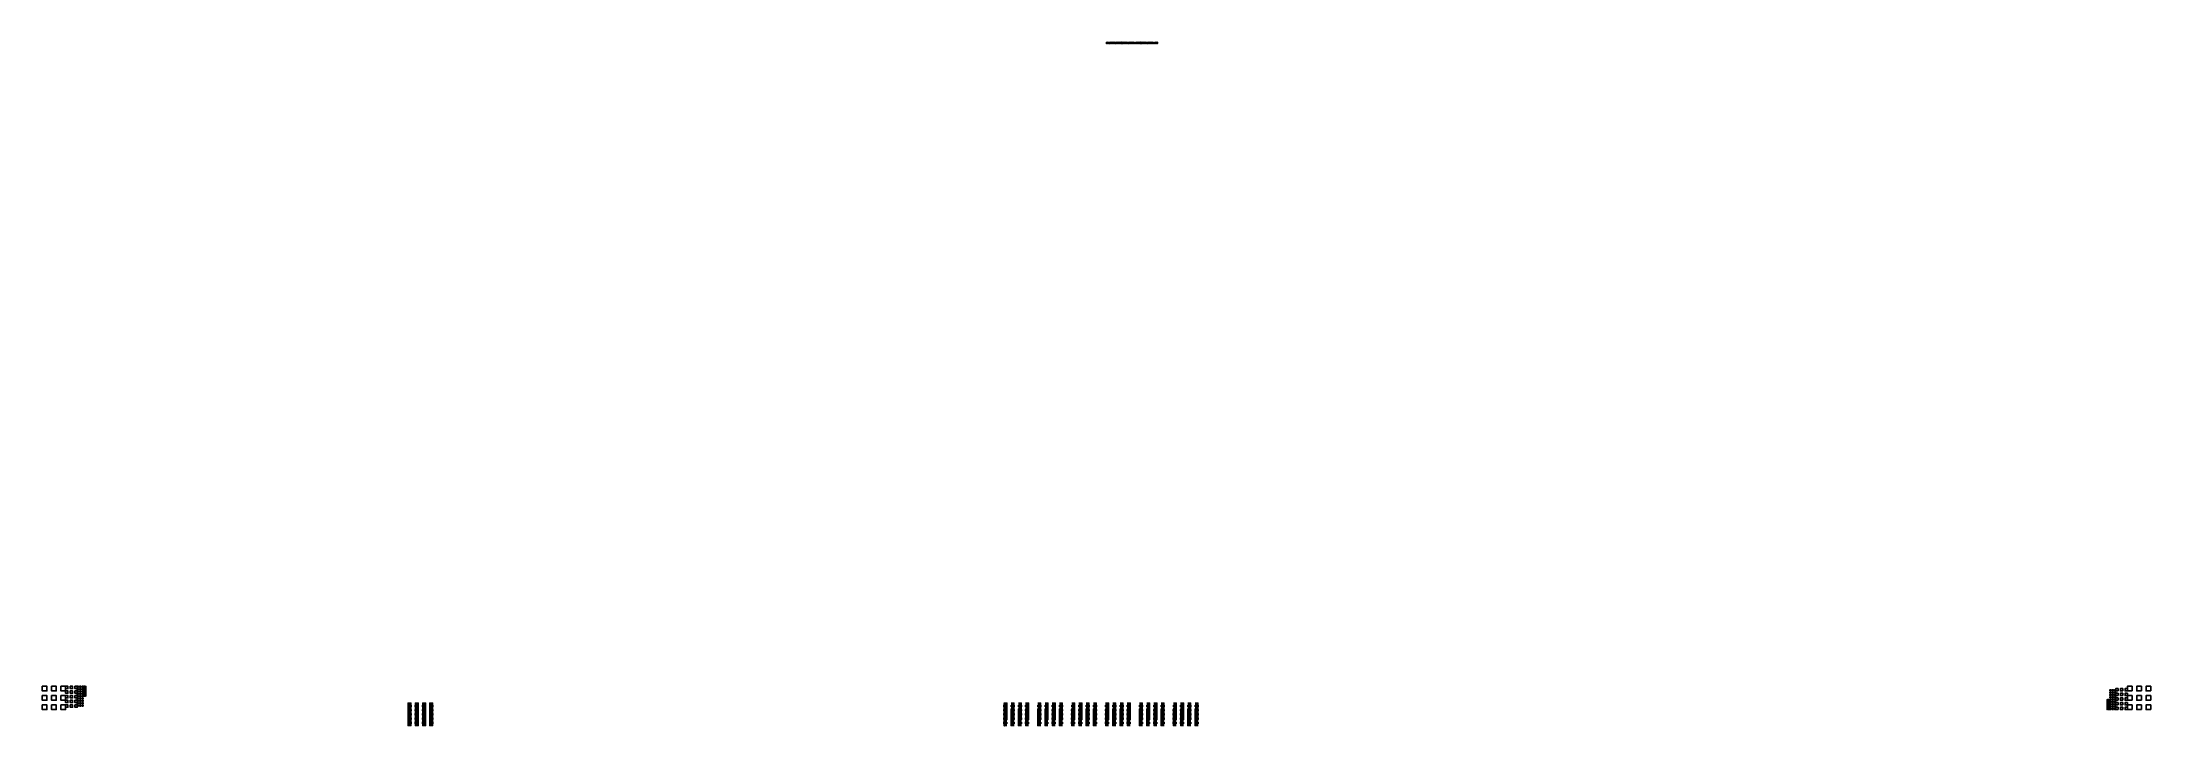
# Model space of a CAD drawing. Extents: x 15393 to 105743, y 58698 to 87977.
import ezdxf

# ---------------------------------------------------------------- set-up
doc = ezdxf.new("R2010")
doc.units = 13
doc.header["$MEASUREMENT"] = 0
doc.layers.add('Trap Layer', color=80, linetype='Continuous')

# ---------------------------------------------------------------- blocks, each defined once
blk = doc.blocks.new('*U106')
at = {"layer": 'Trap Layer'}
for p, q in [((2, 3), (-30, 3)), ((-30, 3), (-30, -3)), ((3, 2), (3, 2)), ((29, 3), (6, 3)), ((29, -3), (29, 3)), ((-30, -3), (2, -3)), ((3, -2), (3, -2)), ((6, -3), (29, -3))]:
    blk.add_line(p, q, dxfattribs=at)
for centre, radius, start, end in [((2, 2), 1, 0, 90), ((4, 2), 0.25, 180, 274.09604), ((3, 5), 3.75, 274.09604, 323.1301), ((2, -2), 1, 270, 0), ((4, -2), 0.25, 85.90396, 180), ((3, -5), 3.75, 36.8699, 85.90396)]:
    blk.add_arc(centre, radius, start, end, dxfattribs=at)
blk = doc.blocks.new('*U105')
at = {"layer": 'Trap Layer', "color": 0, "linetype": 'ByBlock', "lineweight": -2, "transparency": 16777216}
for p in [(0, 0), (0, -15.5), (0, -31), (0, -46.5), (0, -62), (0, -77.5), (0, -93), (0, -108.5), (0, -124), (0, -139.5), (0, -155), (0, -170.5), (0, -186), (0, -201.5), (0, -217), (0, -232.5)]:
    blk.add_blockref('*U106', p, dxfattribs=at)
blk = doc.blocks.new('*U104')
at = {"layer": 'Trap Layer'}
for p, q in [((2, 3), (-30, 3)), ((-30, 3), (-30, -3)), ((3, 2), (3, 2)), ((29, 3), (6, 3)), ((29, -3), (29, 3)), ((-30, -3), (2, -3)), ((3, -2), (3, -2)), ((6, -3), (29, -3))]:
    blk.add_line(p, q, dxfattribs=at)
for centre, radius, start, end in [((2, 2), 1, 0, 90), ((4, 2), 0.25, 180, 274.09604), ((3, 5), 3.75, 274.09604, 323.1301), ((2, -2), 1, 270, 0), ((4, -2), 0.25, 85.90396, 180), ((3, -5), 3.75, 36.8699, 85.90396)]:
    blk.add_arc(centre, radius, start, end, dxfattribs=at)
blk = doc.blocks.new('*U103')
at = {"layer": 'Trap Layer', "color": 0, "linetype": 'ByBlock', "lineweight": -2, "transparency": 16777216}
for p in [(0, 0), (0, -15.5), (0, -31), (0, -46.5), (0, -62), (0, -77.5), (0, -93), (0, -108.5), (0, -124), (0, -139.5), (0, -155), (0, -170.5), (0, -186), (0, -201.5), (0, -217), (0, -232.5)]:
    blk.add_blockref('*U104', p, dxfattribs=at)
blk = doc.blocks.new('*U110')
at = {"layer": 'Trap Layer'}
for p, q in [((2, 3), (-30, 3)), ((-30, 3), (-30, -3)), ((3, 2), (3, 2)), ((29, 3), (6, 3)), ((29, -3), (29, 3)), ((-30, -3), (2, -3)), ((3, -2), (3, -2)), ((6, -3), (29, -3))]:
    blk.add_line(p, q, dxfattribs=at)
for centre, radius, start, end in [((2, 2), 1, 0, 90), ((4, 2), 0.25, 180, 274.09604), ((3, 5), 3.75, 274.09604, 323.1301), ((2, -2), 1, 270, 0), ((4, -2), 0.25, 85.90396, 180), ((3, -5), 3.75, 36.8699, 85.90396)]:
    blk.add_arc(centre, radius, start, end, dxfattribs=at)
blk = doc.blocks.new('*U109')
at = {"layer": 'Trap Layer', "color": 0, "linetype": 'ByBlock', "lineweight": -2, "transparency": 16777216}
for p in [(0, 0), (0, -15.5), (0, -31), (0, -46.5), (0, -62), (0, -77.5), (0, -93), (0, -108.5), (0, -124), (0, -139.5), (0, -155), (0, -170.5), (0, -186), (0, -201.5), (0, -217), (0, -232.5)]:
    blk.add_blockref('*U110', p, dxfattribs=at)
blk = doc.blocks.new('*U108')
at = {"layer": 'Trap Layer'}
for p, q in [((2, 3), (-30, 3)), ((-30, 3), (-30, -3)), ((3, 2), (3, 2)), ((29, 3), (6, 3)), ((29, -3), (29, 3)), ((-30, -3), (2, -3)), ((3, -2), (3, -2)), ((6, -3), (29, -3))]:
    blk.add_line(p, q, dxfattribs=at)
for centre, radius, start, end in [((2, 2), 1, 0, 90), ((4, 2), 0.25, 180, 274.09604), ((3, 5), 3.75, 274.09604, 323.1301), ((2, -2), 1, 270, 0), ((4, -2), 0.25, 85.90396, 180), ((3, -5), 3.75, 36.8699, 85.90396)]:
    blk.add_arc(centre, radius, start, end, dxfattribs=at)
blk = doc.blocks.new('*U107')
at = {"layer": 'Trap Layer', "color": 0, "linetype": 'ByBlock', "lineweight": -2, "transparency": 16777216}
for p in [(0, 0), (0, -15.5), (0, -31), (0, -46.5), (0, -62), (0, -77.5), (0, -93), (0, -108.5), (0, -124), (0, -139.5), (0, -155), (0, -170.5), (0, -186), (0, -201.5), (0, -217), (0, -232.5)]:
    blk.add_blockref('*U108', p, dxfattribs=at)
blk = doc.blocks.new('*U114')
at = {"layer": 'Trap Layer'}
for p, q in [((2, 3), (-30, 3)), ((-30, 3), (-30, -3)), ((3, 2), (3, 2)), ((29, 3), (6, 3)), ((29, -3), (29, 3)), ((-30, -3), (2, -3)), ((3, -2), (3, -2)), ((6, -3), (29, -3))]:
    blk.add_line(p, q, dxfattribs=at)
for centre, radius, start, end in [((2, 2), 1, 0, 90), ((4, 2), 0.25, 180, 274.09604), ((3, 5), 3.75, 274.09604, 323.1301), ((2, -2), 1, 270, 0), ((4, -2), 0.25, 85.90396, 180), ((3, -5), 3.75, 36.8699, 85.90396)]:
    blk.add_arc(centre, radius, start, end, dxfattribs=at)
blk = doc.blocks.new('*U113')
at = {"layer": 'Trap Layer', "color": 0, "linetype": 'ByBlock', "lineweight": -2, "transparency": 16777216}
for p in [(0, 0), (0, -15.5), (0, -31), (0, -46.5), (0, -62), (0, -77.5), (0, -93), (0, -108.5), (0, -124), (0, -139.5), (0, -155), (0, -170.5), (0, -186), (0, -201.5), (0, -217), (0, -232.5)]:
    blk.add_blockref('*U114', p, dxfattribs=at)
blk = doc.blocks.new('*U112')
at = {"layer": 'Trap Layer'}
for p, q in [((2, 3), (-30, 3)), ((-30, 3), (-30, -3)), ((3, 2), (3, 2)), ((29, 3), (6, 3)), ((29, -3), (29, 3)), ((-30, -3), (2, -3)), ((3, -2), (3, -2)), ((6, -3), (29, -3))]:
    blk.add_line(p, q, dxfattribs=at)
for centre, radius, start, end in [((2, 2), 1, 0, 90), ((4, 2), 0.25, 180, 274.09604), ((3, 5), 3.75, 274.09604, 323.1301), ((2, -2), 1, 270, 0), ((4, -2), 0.25, 85.90396, 180), ((3, -5), 3.75, 36.8699, 85.90396)]:
    blk.add_arc(centre, radius, start, end, dxfattribs=at)
blk = doc.blocks.new('*U111')
at = {"layer": 'Trap Layer', "color": 0, "linetype": 'ByBlock', "lineweight": -2, "transparency": 16777216}
for p in [(0, 0), (0, -15.5), (0, -31), (0, -46.5), (0, -62), (0, -77.5), (0, -93), (0, -108.5), (0, -124), (0, -139.5), (0, -155), (0, -170.5), (0, -186), (0, -201.5), (0, -217), (0, -232.5)]:
    blk.add_blockref('*U112', p, dxfattribs=at)
blk = doc.blocks.new('*U118')
at = {"layer": 'Trap Layer'}
for p, q in [((2, 3), (-30, 3)), ((-30, 3), (-30, -3)), ((3, 2), (3, 2)), ((29, 3), (6, 3)), ((29, -3), (29, 3)), ((-30, -3), (2, -3)), ((3, -2), (3, -2)), ((6, -3), (29, -3))]:
    blk.add_line(p, q, dxfattribs=at)
for centre, radius, start, end in [((2, 2), 1, 0, 90), ((4, 2), 0.25, 180, 274.09604), ((3, 5), 3.75, 274.09604, 323.1301), ((2, -2), 1, 270, 0), ((4, -2), 0.25, 85.90396, 180), ((3, -5), 3.75, 36.8699, 85.90396)]:
    blk.add_arc(centre, radius, start, end, dxfattribs=at)
blk = doc.blocks.new('*U117')
at = {"layer": 'Trap Layer', "color": 0, "linetype": 'ByBlock', "lineweight": -2, "transparency": 16777216}
for p in [(0, 0), (0, -15.5), (0, -31), (0, -46.5), (0, -62), (0, -77.5), (0, -93), (0, -108.5), (0, -124), (0, -139.5), (0, -155), (0, -170.5), (0, -186), (0, -201.5), (0, -217), (0, -232.5)]:
    blk.add_blockref('*U118', p, dxfattribs=at)
blk = doc.blocks.new('*U116')
at = {"layer": 'Trap Layer'}
for p, q in [((2, 3), (-30, 3)), ((-30, 3), (-30, -3)), ((3, 2), (3, 2)), ((29, 3), (6, 3)), ((29, -3), (29, 3)), ((-30, -3), (2, -3)), ((3, -2), (3, -2)), ((6, -3), (29, -3))]:
    blk.add_line(p, q, dxfattribs=at)
for centre, radius, start, end in [((2, 2), 1, 0, 90), ((4, 2), 0.25, 180, 274.09604), ((3, 5), 3.75, 274.09604, 323.1301), ((2, -2), 1, 270, 0), ((4, -2), 0.25, 85.90396, 180), ((3, -5), 3.75, 36.8699, 85.90396)]:
    blk.add_arc(centre, radius, start, end, dxfattribs=at)
blk = doc.blocks.new('*U115')
at = {"layer": 'Trap Layer', "color": 0, "linetype": 'ByBlock', "lineweight": -2, "transparency": 16777216}
for p in [(0, 0), (0, -15.5), (0, -31), (0, -46.5), (0, -62), (0, -77.5), (0, -93), (0, -108.5), (0, -124), (0, -139.5), (0, -155), (0, -170.5), (0, -186), (0, -201.5), (0, -217), (0, -232.5)]:
    blk.add_blockref('*U116', p, dxfattribs=at)
blk = doc.blocks.new('*U122')
at = {"layer": 'Trap Layer'}
for p, q in [((2, 3), (-30, 3)), ((-30, 3), (-30, -3)), ((3, 2), (3, 2)), ((29, 3), (6, 3)), ((29, -3), (29, 3)), ((-30, -3), (2, -3)), ((3, -2), (3, -2)), ((6, -3), (29, -3))]:
    blk.add_line(p, q, dxfattribs=at)
for centre, radius, start, end in [((2, 2), 1, 0, 90), ((4, 2), 0.25, 180, 274.09604), ((3, 5), 3.75, 274.09604, 323.1301), ((2, -2), 1, 270, 0), ((4, -2), 0.25, 85.90396, 180), ((3, -5), 3.75, 36.8699, 85.90396)]:
    blk.add_arc(centre, radius, start, end, dxfattribs=at)
blk = doc.blocks.new('*U119')
at = {"layer": 'Trap Layer', "color": 0, "linetype": 'ByBlock', "lineweight": -2, "transparency": 16777216}
for p in [(0, 0), (0, -15.5), (0, -31), (0, -46.5), (0, -62), (0, -77.5), (0, -93), (0, -108.5), (0, -124), (0, -139.5), (0, -155), (0, -170.5), (0, -186), (0, -201.5), (0, -217), (0, -232.5)]:
    blk.add_blockref('*U122', p, dxfattribs=at)
blk = doc.blocks.new('*U121')
at = {"layer": 'Trap Layer'}
for p, q in [((2, 3), (-30, 3)), ((-30, 3), (-30, -3)), ((3, 2), (3, 2)), ((29, 3), (6, 3)), ((29, -3), (29, 3)), ((-30, -3), (2, -3)), ((3, -2), (3, -2)), ((6, -3), (29, -3))]:
    blk.add_line(p, q, dxfattribs=at)
for centre, radius, start, end in [((2, 2), 1, 0, 90), ((4, 2), 0.25, 180, 274.09604), ((3, 5), 3.75, 274.09604, 323.1301), ((2, -2), 1, 270, 0), ((4, -2), 0.25, 85.90396, 180), ((3, -5), 3.75, 36.8699, 85.90396)]:
    blk.add_arc(centre, radius, start, end, dxfattribs=at)
blk = doc.blocks.new('*U120')
at = {"layer": 'Trap Layer', "color": 0, "linetype": 'ByBlock', "lineweight": -2, "transparency": 16777216}
for p in [(0, 0), (0, -15.5), (0, -31), (0, -46.5), (0, -62), (0, -77.5), (0, -93), (0, -108.5), (0, -124), (0, -139.5), (0, -155), (0, -170.5), (0, -186), (0, -201.5), (0, -217), (0, -232.5)]:
    blk.add_blockref('*U121', p, dxfattribs=at)
blk = doc.blocks.new('*U126')
at = {"layer": 'Trap Layer'}
for p, q in [((2, 3), (-30, 3)), ((-30, 3), (-30, -3)), ((3, 2), (3, 2)), ((29, 3), (6, 3)), ((29, -3), (29, 3)), ((-30, -3), (2, -3)), ((3, -2), (3, -2)), ((6, -3), (29, -3))]:
    blk.add_line(p, q, dxfattribs=at)
for centre, radius, start, end in [((2, 2), 1, 0, 90), ((4, 2), 0.25, 180, 274.09604), ((3, 5), 3.75, 274.09604, 323.1301), ((2, -2), 1, 270, 0), ((4, -2), 0.25, 85.90396, 180), ((3, -5), 3.75, 36.8699, 85.90396)]:
    blk.add_arc(centre, radius, start, end, dxfattribs=at)
blk = doc.blocks.new('*U123')
at = {"layer": 'Trap Layer', "color": 0, "linetype": 'ByBlock', "lineweight": -2, "transparency": 16777216}
for p in [(0, 0), (0, -15.5), (0, -31), (0, -46.5), (0, -62), (0, -77.5), (0, -93), (0, -108.5), (0, -124), (0, -139.5), (0, -155), (0, -170.5), (0, -186), (0, -201.5), (0, -217), (0, -232.5)]:
    blk.add_blockref('*U126', p, dxfattribs=at)
blk = doc.blocks.new('*U125')
at = {"layer": 'Trap Layer'}
for p, q in [((2, 3), (-30, 3)), ((-30, 3), (-30, -3)), ((3, 2), (3, 2)), ((29, 3), (6, 3)), ((29, -3), (29, 3)), ((-30, -3), (2, -3)), ((3, -2), (3, -2)), ((6, -3), (29, -3))]:
    blk.add_line(p, q, dxfattribs=at)
for centre, radius, start, end in [((2, 2), 1, 0, 90), ((4, 2), 0.25, 180, 274.09604), ((3, 5), 3.75, 274.09604, 323.1301), ((2, -2), 1, 270, 0), ((4, -2), 0.25, 85.90396, 180), ((3, -5), 3.75, 36.8699, 85.90396)]:
    blk.add_arc(centre, radius, start, end, dxfattribs=at)
blk = doc.blocks.new('*U124')
at = {"layer": 'Trap Layer', "color": 0, "linetype": 'ByBlock', "lineweight": -2, "transparency": 16777216}
for p in [(0, 0), (0, -15.5), (0, -31), (0, -46.5), (0, -62), (0, -77.5), (0, -93), (0, -108.5), (0, -124), (0, -139.5), (0, -155), (0, -170.5), (0, -186), (0, -201.5), (0, -217), (0, -232.5)]:
    blk.add_blockref('*U125', p, dxfattribs=at)
blk = doc.blocks.new('*U130')
at = {"layer": 'Trap Layer'}
for p, q in [((2, 3), (-30, 3)), ((-30, 3), (-30, -3)), ((3, 2), (3, 2)), ((29, 3), (6, 3)), ((29, -3), (29, 3)), ((-30, -3), (2, -3)), ((3, -2), (3, -2)), ((6, -3), (29, -3))]:
    blk.add_line(p, q, dxfattribs=at)
for centre, radius, start, end in [((2, 2), 1, 0, 90), ((4, 2), 0.25, 180, 274.09604), ((3, 5), 3.75, 274.09604, 323.1301), ((2, -2), 1, 270, 0), ((4, -2), 0.25, 85.90396, 180), ((3, -5), 3.75, 36.8699, 85.90396)]:
    blk.add_arc(centre, radius, start, end, dxfattribs=at)
blk = doc.blocks.new('*U127')
at = {"layer": 'Trap Layer', "color": 0, "linetype": 'ByBlock', "lineweight": -2, "transparency": 16777216}
for p in [(0, 0), (0, -15.5), (0, -31), (0, -46.5), (0, -62), (0, -77.5), (0, -93), (0, -108.5), (0, -124), (0, -139.5), (0, -155), (0, -170.5), (0, -186), (0, -201.5), (0, -217), (0, -232.5)]:
    blk.add_blockref('*U130', p, dxfattribs=at)
blk = doc.blocks.new('*U129')
at = {"layer": 'Trap Layer'}
for p, q in [((2, 3), (-30, 3)), ((-30, 3), (-30, -3)), ((3, 2), (3, 2)), ((29, 3), (6, 3)), ((29, -3), (29, 3)), ((-30, -3), (2, -3)), ((3, -2), (3, -2)), ((6, -3), (29, -3))]:
    blk.add_line(p, q, dxfattribs=at)
for centre, radius, start, end in [((2, 2), 1, 0, 90), ((4, 2), 0.25, 180, 274.09604), ((3, 5), 3.75, 274.09604, 323.1301), ((2, -2), 1, 270, 0), ((4, -2), 0.25, 85.90396, 180), ((3, -5), 3.75, 36.8699, 85.90396)]:
    blk.add_arc(centre, radius, start, end, dxfattribs=at)
blk = doc.blocks.new('*U128')
at = {"layer": 'Trap Layer', "color": 0, "linetype": 'ByBlock', "lineweight": -2, "transparency": 16777216}
for p in [(0, 0), (0, -15.5), (0, -31), (0, -46.5), (0, -62), (0, -77.5), (0, -93), (0, -108.5), (0, -124), (0, -139.5), (0, -155), (0, -170.5), (0, -186), (0, -201.5), (0, -217), (0, -232.5)]:
    blk.add_blockref('*U129', p, dxfattribs=at)
blk = doc.blocks.new('*U134')
at = {"layer": 'Trap Layer'}
for p, q in [((2, 3), (-30, 3)), ((-30, 3), (-30, -3)), ((3, 2), (3, 2)), ((29, 3), (6, 3)), ((29, -3), (29, 3)), ((-30, -3), (2, -3)), ((3, -2), (3, -2)), ((6, -3), (29, -3))]:
    blk.add_line(p, q, dxfattribs=at)
for centre, radius, start, end in [((2, 2), 1, 0, 90), ((4, 2), 0.25, 180, 274.09604), ((3, 5), 3.75, 274.09604, 323.1301), ((2, -2), 1, 270, 0), ((4, -2), 0.25, 85.90396, 180), ((3, -5), 3.75, 36.8699, 85.90396)]:
    blk.add_arc(centre, radius, start, end, dxfattribs=at)
blk = doc.blocks.new('*U131')
at = {"layer": 'Trap Layer', "color": 0, "linetype": 'ByBlock', "lineweight": -2, "transparency": 16777216}
for p in [(0, 0), (0, -15.5), (0, -31), (0, -46.5), (0, -62), (0, -77.5), (0, -93), (0, -108.5), (0, -124), (0, -139.5), (0, -155), (0, -170.5), (0, -186), (0, -201.5), (0, -217), (0, -232.5)]:
    blk.add_blockref('*U134', p, dxfattribs=at)
blk = doc.blocks.new('*U133')
at = {"layer": 'Trap Layer'}
for p, q in [((2, 3), (-30, 3)), ((-30, 3), (-30, -3)), ((3, 2), (3, 2)), ((29, 3), (6, 3)), ((29, -3), (29, 3)), ((-30, -3), (2, -3)), ((3, -2), (3, -2)), ((6, -3), (29, -3))]:
    blk.add_line(p, q, dxfattribs=at)
for centre, radius, start, end in [((2, 2), 1, 0, 90), ((4, 2), 0.25, 180, 274.09604), ((3, 5), 3.75, 274.09604, 323.1301), ((2, -2), 1, 270, 0), ((4, -2), 0.25, 85.90396, 180), ((3, -5), 3.75, 36.8699, 85.90396)]:
    blk.add_arc(centre, radius, start, end, dxfattribs=at)
blk = doc.blocks.new('*U132')
at = {"layer": 'Trap Layer', "color": 0, "linetype": 'ByBlock', "lineweight": -2, "transparency": 16777216}
for p in [(0, 0), (0, -15.5), (0, -31), (0, -46.5), (0, -62), (0, -77.5), (0, -93), (0, -108.5), (0, -124), (0, -139.5), (0, -155), (0, -170.5), (0, -186), (0, -201.5), (0, -217), (0, -232.5)]:
    blk.add_blockref('*U133', p, dxfattribs=at)
blk = doc.blocks.new('*U137')
at = {"layer": 'Trap Layer'}
for p, q in [((2, 3), (-30, 3)), ((-30, 3), (-30, -3)), ((3, 2), (3, 2)), ((29, 3), (6, 3)), ((29, -3), (29, 3)), ((-30, -3), (2, -3)), ((3, -2), (3, -2)), ((6, -3), (29, -3))]:
    blk.add_line(p, q, dxfattribs=at)
for centre, radius, start, end in [((2, 2), 1, 0, 90), ((4, 2), 0.25, 180, 274.09604), ((3, 5), 3.75, 274.09604, 323.1301), ((2, -2), 1, 270, 0), ((4, -2), 0.25, 85.90396, 180), ((3, -5), 3.75, 36.8699, 85.90396)]:
    blk.add_arc(centre, radius, start, end, dxfattribs=at)
blk = doc.blocks.new('*U138')
at = {"layer": 'Trap Layer', "color": 0, "linetype": 'ByBlock', "lineweight": -2, "transparency": 16777216}
for p in [(0, 0), (0, -15.5), (0, -31), (0, -46.5), (0, -62), (0, -77.5), (0, -93), (0, -108.5), (0, -124), (0, -139.5), (0, -155), (0, -170.5), (0, -186), (0, -201.5), (0, -217), (0, -232.5)]:
    blk.add_blockref('*U137', p, dxfattribs=at)
blk = doc.blocks.new('*U136')
at = {"layer": 'Trap Layer'}
for p, q in [((2, 3), (-30, 3)), ((-30, 3), (-30, -3)), ((3, 2), (3, 2)), ((29, 3), (6, 3)), ((29, -3), (29, 3)), ((-30, -3), (2, -3)), ((3, -2), (3, -2)), ((6, -3), (29, -3))]:
    blk.add_line(p, q, dxfattribs=at)
for centre, radius, start, end in [((2, 2), 1, 0, 90), ((4, 2), 0.25, 180, 274.09604), ((3, 5), 3.75, 274.09604, 323.1301), ((2, -2), 1, 270, 0), ((4, -2), 0.25, 85.90396, 180), ((3, -5), 3.75, 36.8699, 85.90396)]:
    blk.add_arc(centre, radius, start, end, dxfattribs=at)
blk = doc.blocks.new('*U135')
at = {"layer": 'Trap Layer', "color": 0, "linetype": 'ByBlock', "lineweight": -2, "transparency": 16777216}
for p in [(0, 0), (0, -15.5), (0, -31), (0, -46.5), (0, -62), (0, -77.5), (0, -93), (0, -108.5), (0, -124), (0, -139.5), (0, -155), (0, -170.5), (0, -186), (0, -201.5), (0, -217), (0, -232.5)]:
    blk.add_blockref('*U136', p, dxfattribs=at)
blk = doc.blocks.new('*U141')
at = {"layer": 'Trap Layer'}
for p, q in [((2, 3), (-30, 3)), ((-30, 3), (-30, -3)), ((3, 2), (3, 2)), ((29, 3), (6, 3)), ((29, -3), (29, 3)), ((-30, -3), (2, -3)), ((3, -2), (3, -2)), ((6, -3), (29, -3))]:
    blk.add_line(p, q, dxfattribs=at)
for centre, radius, start, end in [((2, 2), 1, 0, 90), ((4, 2), 0.25, 180, 274.09604), ((3, 5), 3.75, 274.09604, 323.1301), ((2, -2), 1, 270, 0), ((4, -2), 0.25, 85.90396, 180), ((3, -5), 3.75, 36.8699, 85.90396)]:
    blk.add_arc(centre, radius, start, end, dxfattribs=at)
blk = doc.blocks.new('*U142')
at = {"layer": 'Trap Layer', "color": 0, "linetype": 'ByBlock', "lineweight": -2, "transparency": 16777216}
for p in [(0, 0), (0, -15.5), (0, -31), (0, -46.5), (0, -62), (0, -77.5), (0, -93), (0, -108.5), (0, -124), (0, -139.5), (0, -155), (0, -170.5), (0, -186), (0, -201.5), (0, -217), (0, -232.5)]:
    blk.add_blockref('*U141', p, dxfattribs=at)
blk = doc.blocks.new('*U140')
at = {"layer": 'Trap Layer'}
for p, q in [((2, 3), (-30, 3)), ((-30, 3), (-30, -3)), ((3, 2), (3, 2)), ((29, 3), (6, 3)), ((29, -3), (29, 3)), ((-30, -3), (2, -3)), ((3, -2), (3, -2)), ((6, -3), (29, -3))]:
    blk.add_line(p, q, dxfattribs=at)
for centre, radius, start, end in [((2, 2), 1, 0, 90), ((4, 2), 0.25, 180, 274.09604), ((3, 5), 3.75, 274.09604, 323.1301), ((2, -2), 1, 270, 0), ((4, -2), 0.25, 85.90396, 180), ((3, -5), 3.75, 36.8699, 85.90396)]:
    blk.add_arc(centre, radius, start, end, dxfattribs=at)
blk = doc.blocks.new('*U139')
at = {"layer": 'Trap Layer', "color": 0, "linetype": 'ByBlock', "lineweight": -2, "transparency": 16777216}
for p in [(0, 0), (0, -15.5), (0, -31), (0, -46.5), (0, -62), (0, -77.5), (0, -93), (0, -108.5), (0, -124), (0, -139.5), (0, -155), (0, -170.5), (0, -186), (0, -201.5), (0, -217), (0, -232.5)]:
    blk.add_blockref('*U140', p, dxfattribs=at)
blk = doc.blocks.new('*U145')
at = {"layer": 'Trap Layer'}
for p, q in [((2, 3), (-30, 3)), ((-30, 3), (-30, -3)), ((3, 2), (3, 2)), ((29, 3), (6, 3)), ((29, -3), (29, 3)), ((-30, -3), (2, -3)), ((3, -2), (3, -2)), ((6, -3), (29, -3))]:
    blk.add_line(p, q, dxfattribs=at)
for centre, radius, start, end in [((2, 2), 1, 0, 90), ((4, 2), 0.25, 180, 274.09604), ((3, 5), 3.75, 274.09604, 323.1301), ((2, -2), 1, 270, 0), ((4, -2), 0.25, 85.90396, 180), ((3, -5), 3.75, 36.8699, 85.90396)]:
    blk.add_arc(centre, radius, start, end, dxfattribs=at)
blk = doc.blocks.new('*U146')
at = {"layer": 'Trap Layer', "color": 0, "linetype": 'ByBlock', "lineweight": -2, "transparency": 16777216}
for p in [(0, 0), (0, -15.5), (0, -31), (0, -46.5), (0, -62), (0, -77.5), (0, -93), (0, -108.5), (0, -124), (0, -139.5), (0, -155), (0, -170.5), (0, -186), (0, -201.5), (0, -217), (0, -232.5)]:
    blk.add_blockref('*U145', p, dxfattribs=at)
blk = doc.blocks.new('*U144')
at = {"layer": 'Trap Layer'}
for p, q in [((2, 3), (-30, 3)), ((-30, 3), (-30, -3)), ((3, 2), (3, 2)), ((29, 3), (6, 3)), ((29, -3), (29, 3)), ((-30, -3), (2, -3)), ((3, -2), (3, -2)), ((6, -3), (29, -3))]:
    blk.add_line(p, q, dxfattribs=at)
for centre, radius, start, end in [((2, 2), 1, 0, 90), ((4, 2), 0.25, 180, 274.09604), ((3, 5), 3.75, 274.09604, 323.1301), ((2, -2), 1, 270, 0), ((4, -2), 0.25, 85.90396, 180), ((3, -5), 3.75, 36.8699, 85.90396)]:
    blk.add_arc(centre, radius, start, end, dxfattribs=at)
blk = doc.blocks.new('*U143')
at = {"layer": 'Trap Layer', "color": 0, "linetype": 'ByBlock', "lineweight": -2, "transparency": 16777216}
for p in [(0, 0), (0, -15.5), (0, -31), (0, -46.5), (0, -62), (0, -77.5), (0, -93), (0, -108.5), (0, -124), (0, -139.5), (0, -155), (0, -170.5), (0, -186), (0, -201.5), (0, -217), (0, -232.5)]:
    blk.add_blockref('*U144', p, dxfattribs=at)
blk = doc.blocks.new('*U149')
at = {"layer": 'Trap Layer'}
for p, q in [((2, 3), (-30, 3)), ((-30, 3), (-30, -3)), ((3, 2), (3, 2)), ((29, 3), (6, 3)), ((29, -3), (29, 3)), ((-30, -3), (2, -3)), ((3, -2), (3, -2)), ((6, -3), (29, -3))]:
    blk.add_line(p, q, dxfattribs=at)
for centre, radius, start, end in [((2, 2), 1, 0, 90), ((4, 2), 0.25, 180, 274.09604), ((3, 5), 3.75, 274.09604, 323.1301), ((2, -2), 1, 270, 0), ((4, -2), 0.25, 85.90396, 180), ((3, -5), 3.75, 36.8699, 85.90396)]:
    blk.add_arc(centre, radius, start, end, dxfattribs=at)
blk = doc.blocks.new('*U150')
at = {"layer": 'Trap Layer', "color": 0, "linetype": 'ByBlock', "lineweight": -2, "transparency": 16777216}
for p in [(0, 0), (0, -15.5), (0, -31), (0, -46.5), (0, -62), (0, -77.5), (0, -93), (0, -108.5), (0, -124), (0, -139.5), (0, -155), (0, -170.5), (0, -186), (0, -201.5), (0, -217), (0, -232.5)]:
    blk.add_blockref('*U149', p, dxfattribs=at)
blk = doc.blocks.new('*U148')
at = {"layer": 'Trap Layer'}
for p, q in [((2, 3), (-30, 3)), ((-30, 3), (-30, -3)), ((3, 2), (3, 2)), ((29, 3), (6, 3)), ((29, -3), (29, 3)), ((-30, -3), (2, -3)), ((3, -2), (3, -2)), ((6, -3), (29, -3))]:
    blk.add_line(p, q, dxfattribs=at)
for centre, radius, start, end in [((2, 2), 1, 0, 90), ((4, 2), 0.25, 180, 274.09604), ((3, 5), 3.75, 274.09604, 323.1301), ((2, -2), 1, 270, 0), ((4, -2), 0.25, 85.90396, 180), ((3, -5), 3.75, 36.8699, 85.90396)]:
    blk.add_arc(centre, radius, start, end, dxfattribs=at)
blk = doc.blocks.new('*U147')
at = {"layer": 'Trap Layer', "color": 0, "linetype": 'ByBlock', "lineweight": -2, "transparency": 16777216}
for p in [(0, 0), (0, -15.5), (0, -31), (0, -46.5), (0, -62), (0, -77.5), (0, -93), (0, -108.5), (0, -124), (0, -139.5), (0, -155), (0, -170.5), (0, -186), (0, -201.5), (0, -217), (0, -232.5)]:
    blk.add_blockref('*U148', p, dxfattribs=at)
blk = doc.blocks.new('*U154')
at = {"layer": 'Trap Layer'}
for p, q in [((2, 3), (-30, 3)), ((-30, 3), (-30, -3)), ((3, 2), (3, 2)), ((29, 3), (6, 3)), ((29, -3), (29, 3)), ((-30, -3), (2, -3)), ((3, -2), (3, -2)), ((6, -3), (29, -3))]:
    blk.add_line(p, q, dxfattribs=at)
for centre, radius, start, end in [((2, 2), 1, 0, 90), ((4, 2), 0.25, 180, 274.09604), ((3, 5), 3.75, 274.09604, 323.1301), ((2, -2), 1, 270, 0), ((4, -2), 0.25, 85.90396, 180), ((3, -5), 3.75, 36.8699, 85.90396)]:
    blk.add_arc(centre, radius, start, end, dxfattribs=at)
blk = doc.blocks.new('*U151')
at = {"layer": 'Trap Layer', "color": 0, "linetype": 'ByBlock', "lineweight": -2, "transparency": 16777216}
for p in [(0, 0), (0, -15.5), (0, -31), (0, -46.5), (0, -62), (0, -77.5), (0, -93), (0, -108.5), (0, -124), (0, -139.5), (0, -155), (0, -170.5), (0, -186), (0, -201.5), (0, -217), (0, -232.5)]:
    blk.add_blockref('*U154', p, dxfattribs=at)
blk = doc.blocks.new('*U153')
at = {"layer": 'Trap Layer'}
for p, q in [((2, 3), (-30, 3)), ((-30, 3), (-30, -3)), ((3, 2), (3, 2)), ((29, 3), (6, 3)), ((29, -3), (29, 3)), ((-30, -3), (2, -3)), ((3, -2), (3, -2)), ((6, -3), (29, -3))]:
    blk.add_line(p, q, dxfattribs=at)
for centre, radius, start, end in [((2, 2), 1, 0, 90), ((4, 2), 0.25, 180, 274.09604), ((3, 5), 3.75, 274.09604, 323.1301), ((2, -2), 1, 270, 0), ((4, -2), 0.25, 85.90396, 180), ((3, -5), 3.75, 36.8699, 85.90396)]:
    blk.add_arc(centre, radius, start, end, dxfattribs=at)
blk = doc.blocks.new('*U152')
at = {"layer": 'Trap Layer', "color": 0, "linetype": 'ByBlock', "lineweight": -2, "transparency": 16777216}
for p in [(0, 0), (0, -15.5), (0, -31), (0, -46.5), (0, -62), (0, -77.5), (0, -93), (0, -108.5), (0, -124), (0, -139.5), (0, -155), (0, -170.5), (0, -186), (0, -201.5), (0, -217), (0, -232.5)]:
    blk.add_blockref('*U153', p, dxfattribs=at)
blk = doc.blocks.new('*U158')
at = {"layer": 'Trap Layer'}
for p, q in [((2, 3), (-30, 3)), ((-30, 3), (-30, -3)), ((3, 2), (3, 2)), ((29, 3), (6, 3)), ((29, -3), (29, 3)), ((-30, -3), (2, -3)), ((3, -2), (3, -2)), ((6, -3), (29, -3))]:
    blk.add_line(p, q, dxfattribs=at)
for centre, radius, start, end in [((2, 2), 1, 0, 90), ((4, 2), 0.25, 180, 274.09604), ((3, 5), 3.75, 274.09604, 323.1301), ((2, -2), 1, 270, 0), ((4, -2), 0.25, 85.90396, 180), ((3, -5), 3.75, 36.8699, 85.90396)]:
    blk.add_arc(centre, radius, start, end, dxfattribs=at)
blk = doc.blocks.new('*U155')
at = {"layer": 'Trap Layer', "color": 0, "linetype": 'ByBlock', "lineweight": -2, "transparency": 16777216}
for p in [(0, 0), (0, -15.5), (0, -31), (0, -46.5), (0, -62), (0, -77.5), (0, -93), (0, -108.5), (0, -124), (0, -139.5), (0, -155), (0, -170.5), (0, -186), (0, -201.5), (0, -217), (0, -232.5)]:
    blk.add_blockref('*U158', p, dxfattribs=at)
blk = doc.blocks.new('*U157')
at = {"layer": 'Trap Layer'}
for p, q in [((2, 3), (-30, 3)), ((-30, 3), (-30, -3)), ((3, 2), (3, 2)), ((29, 3), (6, 3)), ((29, -3), (29, 3)), ((-30, -3), (2, -3)), ((3, -2), (3, -2)), ((6, -3), (29, -3))]:
    blk.add_line(p, q, dxfattribs=at)
for centre, radius, start, end in [((2, 2), 1, 0, 90), ((4, 2), 0.25, 180, 274.09604), ((3, 5), 3.75, 274.09604, 323.1301), ((2, -2), 1, 270, 0), ((4, -2), 0.25, 85.90396, 180), ((3, -5), 3.75, 36.8699, 85.90396)]:
    blk.add_arc(centre, radius, start, end, dxfattribs=at)
blk = doc.blocks.new('*U156')
at = {"layer": 'Trap Layer', "color": 0, "linetype": 'ByBlock', "lineweight": -2, "transparency": 16777216}
for p in [(0, 0), (0, -15.5), (0, -31), (0, -46.5), (0, -62), (0, -77.5), (0, -93), (0, -108.5), (0, -124), (0, -139.5), (0, -155), (0, -170.5), (0, -186), (0, -201.5), (0, -217), (0, -232.5)]:
    blk.add_blockref('*U157', p, dxfattribs=at)
blk = doc.blocks.new('*U162')
at = {"layer": 'Trap Layer'}
for p, q in [((2, 3), (-30, 3)), ((-30, 3), (-30, -3)), ((3, 2), (3, 2)), ((29, 3), (6, 3)), ((29, -3), (29, 3)), ((-30, -3), (2, -3)), ((3, -2), (3, -2)), ((6, -3), (29, -3))]:
    blk.add_line(p, q, dxfattribs=at)
for centre, radius, start, end in [((2, 2), 1, 0, 90), ((4, 2), 0.25, 180, 274.09604), ((3, 5), 3.75, 274.09604, 323.1301), ((2, -2), 1, 270, 0), ((4, -2), 0.25, 85.90396, 180), ((3, -5), 3.75, 36.8699, 85.90396)]:
    blk.add_arc(centre, radius, start, end, dxfattribs=at)
blk = doc.blocks.new('*U159')
at = {"layer": 'Trap Layer', "color": 0, "linetype": 'ByBlock', "lineweight": -2, "transparency": 16777216}
for p in [(0, 0), (0, -15.5), (0, -31), (0, -46.5), (0, -62), (0, -77.5), (0, -93), (0, -108.5), (0, -124), (0, -139.5), (0, -155), (0, -170.5), (0, -186), (0, -201.5), (0, -217), (0, -232.5)]:
    blk.add_blockref('*U162', p, dxfattribs=at)
blk = doc.blocks.new('*U161')
at = {"layer": 'Trap Layer'}
for p, q in [((2, 3), (-30, 3)), ((-30, 3), (-30, -3)), ((3, 2), (3, 2)), ((29, 3), (6, 3)), ((29, -3), (29, 3)), ((-30, -3), (2, -3)), ((3, -2), (3, -2)), ((6, -3), (29, -3))]:
    blk.add_line(p, q, dxfattribs=at)
for centre, radius, start, end in [((2, 2), 1, 0, 90), ((4, 2), 0.25, 180, 274.09604), ((3, 5), 3.75, 274.09604, 323.1301), ((2, -2), 1, 270, 0), ((4, -2), 0.25, 85.90396, 180), ((3, -5), 3.75, 36.8699, 85.90396)]:
    blk.add_arc(centre, radius, start, end, dxfattribs=at)
blk = doc.blocks.new('*U160')
at = {"layer": 'Trap Layer', "color": 0, "linetype": 'ByBlock', "lineweight": -2, "transparency": 16777216}
for p in [(0, 0), (0, -15.5), (0, -31), (0, -46.5), (0, -62), (0, -77.5), (0, -93), (0, -108.5), (0, -124), (0, -139.5), (0, -155), (0, -170.5), (0, -186), (0, -201.5), (0, -217), (0, -232.5)]:
    blk.add_blockref('*U161', p, dxfattribs=at)
blk = doc.blocks.new('*U166')
at = {"layer": 'Trap Layer'}
for p, q in [((2, 3), (-30, 3)), ((-30, 3), (-30, -3)), ((3, 2), (3, 2)), ((29, 3), (6, 3)), ((29, -3), (29, 3)), ((-30, -3), (2, -3)), ((3, -2), (3, -2)), ((6, -3), (29, -3))]:
    blk.add_line(p, q, dxfattribs=at)
for centre, radius, start, end in [((2, 2), 1, 0, 90), ((4, 2), 0.25, 180, 274.09604), ((3, 5), 3.75, 274.09604, 323.1301), ((2, -2), 1, 270, 0), ((4, -2), 0.25, 85.90396, 180), ((3, -5), 3.75, 36.8699, 85.90396)]:
    blk.add_arc(centre, radius, start, end, dxfattribs=at)
blk = doc.blocks.new('*U163')
at = {"layer": 'Trap Layer', "color": 0, "linetype": 'ByBlock', "lineweight": -2, "transparency": 16777216}
for p in [(0, 0), (0, -15.5), (0, -31), (0, -46.5), (0, -62), (0, -77.5), (0, -93), (0, -108.5), (0, -124), (0, -139.5), (0, -155), (0, -170.5), (0, -186), (0, -201.5), (0, -217), (0, -232.5)]:
    blk.add_blockref('*U166', p, dxfattribs=at)
blk = doc.blocks.new('*U165')
at = {"layer": 'Trap Layer'}
for p, q in [((2, 3), (-30, 3)), ((-30, 3), (-30, -3)), ((3, 2), (3, 2)), ((29, 3), (6, 3)), ((29, -3), (29, 3)), ((-30, -3), (2, -3)), ((3, -2), (3, -2)), ((6, -3), (29, -3))]:
    blk.add_line(p, q, dxfattribs=at)
for centre, radius, start, end in [((2, 2), 1, 0, 90), ((4, 2), 0.25, 180, 274.09604), ((3, 5), 3.75, 274.09604, 323.1301), ((2, -2), 1, 270, 0), ((4, -2), 0.25, 85.90396, 180), ((3, -5), 3.75, 36.8699, 85.90396)]:
    blk.add_arc(centre, radius, start, end, dxfattribs=at)
blk = doc.blocks.new('*U164')
at = {"layer": 'Trap Layer', "color": 0, "linetype": 'ByBlock', "lineweight": -2, "transparency": 16777216}
for p in [(0, 0), (0, -15.5), (0, -31), (0, -46.5), (0, -62), (0, -77.5), (0, -93), (0, -108.5), (0, -124), (0, -139.5), (0, -155), (0, -170.5), (0, -186), (0, -201.5), (0, -217), (0, -232.5)]:
    blk.add_blockref('*U165', p, dxfattribs=at)
blk = doc.blocks.new('*U169')
at = {"layer": 'Trap Layer'}
for p, q in [((2, 3), (-30, 3)), ((-30, 3), (-30, -3)), ((3, 2), (3, 2)), ((29, 3), (6, 3)), ((29, -3), (29, 3)), ((-30, -3), (2, -3)), ((3, -2), (3, -2)), ((6, -3), (29, -3))]:
    blk.add_line(p, q, dxfattribs=at)
for centre, radius, start, end in [((2, 2), 1, 0, 90), ((4, 2), 0.25, 180, 274.09604), ((3, 5), 3.75, 274.09604, 323.1301), ((2, -2), 1, 270, 0), ((4, -2), 0.25, 85.90396, 180), ((3, -5), 3.75, 36.8699, 85.90396)]:
    blk.add_arc(centre, radius, start, end, dxfattribs=at)
blk = doc.blocks.new('*U170')
at = {"layer": 'Trap Layer', "color": 0, "linetype": 'ByBlock', "lineweight": -2, "transparency": 16777216}
for p in [(0, 0), (0, -15.5), (0, -31), (0, -46.5), (0, -62), (0, -77.5), (0, -93), (0, -108.5), (0, -124), (0, -139.5), (0, -155), (0, -170.5), (0, -186), (0, -201.5), (0, -217), (0, -232.5)]:
    blk.add_blockref('*U169', p, dxfattribs=at)
blk = doc.blocks.new('*U168')
at = {"layer": 'Trap Layer'}
for p, q in [((2, 3), (-30, 3)), ((-30, 3), (-30, -3)), ((3, 2), (3, 2)), ((29, 3), (6, 3)), ((29, -3), (29, 3)), ((-30, -3), (2, -3)), ((3, -2), (3, -2)), ((6, -3), (29, -3))]:
    blk.add_line(p, q, dxfattribs=at)
for centre, radius, start, end in [((2, 2), 1, 0, 90), ((4, 2), 0.25, 180, 274.09604), ((3, 5), 3.75, 274.09604, 323.1301), ((2, -2), 1, 270, 0), ((4, -2), 0.25, 85.90396, 180), ((3, -5), 3.75, 36.8699, 85.90396)]:
    blk.add_arc(centre, radius, start, end, dxfattribs=at)
blk = doc.blocks.new('*U167')
at = {"layer": 'Trap Layer', "color": 0, "linetype": 'ByBlock', "lineweight": -2, "transparency": 16777216}
for p in [(0, 0), (0, -15.5), (0, -31), (0, -46.5), (0, -62), (0, -77.5), (0, -93), (0, -108.5), (0, -124), (0, -139.5), (0, -155), (0, -170.5), (0, -186), (0, -201.5), (0, -217), (0, -232.5)]:
    blk.add_blockref('*U168', p, dxfattribs=at)
blk = doc.blocks.new('*U173')
at = {"layer": 'Trap Layer'}
for p, q in [((2, 3), (-30, 3)), ((-30, 3), (-30, -3)), ((3, 2), (3, 2)), ((29, 3), (6, 3)), ((29, -3), (29, 3)), ((-30, -3), (2, -3)), ((3, -2), (3, -2)), ((6, -3), (29, -3))]:
    blk.add_line(p, q, dxfattribs=at)
for centre, radius, start, end in [((2, 2), 1, 0, 90), ((4, 2), 0.25, 180, 274.09604), ((3, 5), 3.75, 274.09604, 323.1301), ((2, -2), 1, 270, 0), ((4, -2), 0.25, 85.90396, 180), ((3, -5), 3.75, 36.8699, 85.90396)]:
    blk.add_arc(centre, radius, start, end, dxfattribs=at)
blk = doc.blocks.new('*U174')
at = {"layer": 'Trap Layer', "color": 0, "linetype": 'ByBlock', "lineweight": -2, "transparency": 16777216}
for p in [(0, 0), (0, -15.5), (0, -31), (0, -46.5), (0, -62), (0, -77.5), (0, -93), (0, -108.5), (0, -124), (0, -139.5), (0, -155), (0, -170.5), (0, -186), (0, -201.5), (0, -217), (0, -232.5)]:
    blk.add_blockref('*U173', p, dxfattribs=at)
blk = doc.blocks.new('*U172')
at = {"layer": 'Trap Layer'}
for p, q in [((2, 3), (-30, 3)), ((-30, 3), (-30, -3)), ((3, 2), (3, 2)), ((29, 3), (6, 3)), ((29, -3), (29, 3)), ((-30, -3), (2, -3)), ((3, -2), (3, -2)), ((6, -3), (29, -3))]:
    blk.add_line(p, q, dxfattribs=at)
for centre, radius, start, end in [((2, 2), 1, 0, 90), ((4, 2), 0.25, 180, 274.09604), ((3, 5), 3.75, 274.09604, 323.1301), ((2, -2), 1, 270, 0), ((4, -2), 0.25, 85.90396, 180), ((3, -5), 3.75, 36.8699, 85.90396)]:
    blk.add_arc(centre, radius, start, end, dxfattribs=at)
blk = doc.blocks.new('*U171')
at = {"layer": 'Trap Layer', "color": 0, "linetype": 'ByBlock', "lineweight": -2, "transparency": 16777216}
for p in [(0, 0), (0, -15.5), (0, -31), (0, -46.5), (0, -62), (0, -77.5), (0, -93), (0, -108.5), (0, -124), (0, -139.5), (0, -155), (0, -170.5), (0, -186), (0, -201.5), (0, -217), (0, -232.5)]:
    blk.add_blockref('*U172', p, dxfattribs=at)
blk = doc.blocks.new('*U177')
at = {"layer": 'Trap Layer'}
for p, q in [((2, 3), (-30, 3)), ((-30, 3), (-30, -3)), ((3, 2), (3, 2)), ((29, 3), (6, 3)), ((29, -3), (29, 3)), ((-30, -3), (2, -3)), ((3, -2), (3, -2)), ((6, -3), (29, -3))]:
    blk.add_line(p, q, dxfattribs=at)
for centre, radius, start, end in [((2, 2), 1, 0, 90), ((4, 2), 0.25, 180, 274.09604), ((3, 5), 3.75, 274.09604, 323.1301), ((2, -2), 1, 270, 0), ((4, -2), 0.25, 85.90396, 180), ((3, -5), 3.75, 36.8699, 85.90396)]:
    blk.add_arc(centre, radius, start, end, dxfattribs=at)
blk = doc.blocks.new('*U178')
at = {"layer": 'Trap Layer', "color": 0, "linetype": 'ByBlock', "lineweight": -2, "transparency": 16777216}
for p in [(0, 0), (0, -15.5), (0, -31), (0, -46.5), (0, -62), (0, -77.5), (0, -93), (0, -108.5), (0, -124), (0, -139.5), (0, -155), (0, -170.5), (0, -186), (0, -201.5), (0, -217), (0, -232.5)]:
    blk.add_blockref('*U177', p, dxfattribs=at)
blk = doc.blocks.new('*U176')
at = {"layer": 'Trap Layer'}
for p, q in [((2, 3), (-30, 3)), ((-30, 3), (-30, -3)), ((3, 2), (3, 2)), ((29, 3), (6, 3)), ((29, -3), (29, 3)), ((-30, -3), (2, -3)), ((3, -2), (3, -2)), ((6, -3), (29, -3))]:
    blk.add_line(p, q, dxfattribs=at)
for centre, radius, start, end in [((2, 2), 1, 0, 90), ((4, 2), 0.25, 180, 274.09604), ((3, 5), 3.75, 274.09604, 323.1301), ((2, -2), 1, 270, 0), ((4, -2), 0.25, 85.90396, 180), ((3, -5), 3.75, 36.8699, 85.90396)]:
    blk.add_arc(centre, radius, start, end, dxfattribs=at)
blk = doc.blocks.new('*U175')
at = {"layer": 'Trap Layer', "color": 0, "linetype": 'ByBlock', "lineweight": -2, "transparency": 16777216}
for p in [(0, 0), (0, -15.5), (0, -31), (0, -46.5), (0, -62), (0, -77.5), (0, -93), (0, -108.5), (0, -124), (0, -139.5), (0, -155), (0, -170.5), (0, -186), (0, -201.5), (0, -217), (0, -232.5)]:
    blk.add_blockref('*U176', p, dxfattribs=at)
blk = doc.blocks.new('*U181')
at = {"layer": 'Trap Layer'}
for p, q in [((2, 3), (-30, 3)), ((-30, 3), (-30, -3)), ((3, 2), (3, 2)), ((29, 3), (6, 3)), ((29, -3), (29, 3)), ((-30, -3), (2, -3)), ((3, -2), (3, -2)), ((6, -3), (29, -3))]:
    blk.add_line(p, q, dxfattribs=at)
for centre, radius, start, end in [((2, 2), 1, 0, 90), ((4, 2), 0.25, 180, 274.09604), ((3, 5), 3.75, 274.09604, 323.1301), ((2, -2), 1, 270, 0), ((4, -2), 0.25, 85.90396, 180), ((3, -5), 3.75, 36.8699, 85.90396)]:
    blk.add_arc(centre, radius, start, end, dxfattribs=at)
blk = doc.blocks.new('*U182')
at = {"layer": 'Trap Layer', "color": 0, "linetype": 'ByBlock', "lineweight": -2, "transparency": 16777216}
for p in [(0, 0), (0, -15.5), (0, -31), (0, -46.5), (0, -62), (0, -77.5), (0, -93), (0, -108.5), (0, -124), (0, -139.5), (0, -155), (0, -170.5), (0, -186), (0, -201.5), (0, -217), (0, -232.5)]:
    blk.add_blockref('*U181', p, dxfattribs=at)
blk = doc.blocks.new('*U180')
at = {"layer": 'Trap Layer'}
for p, q in [((2, 3), (-30, 3)), ((-30, 3), (-30, -3)), ((3, 2), (3, 2)), ((29, 3), (6, 3)), ((29, -3), (29, 3)), ((-30, -3), (2, -3)), ((3, -2), (3, -2)), ((6, -3), (29, -3))]:
    blk.add_line(p, q, dxfattribs=at)
for centre, radius, start, end in [((2, 2), 1, 0, 90), ((4, 2), 0.25, 180, 274.09604), ((3, 5), 3.75, 274.09604, 323.1301), ((2, -2), 1, 270, 0), ((4, -2), 0.25, 85.90396, 180), ((3, -5), 3.75, 36.8699, 85.90396)]:
    blk.add_arc(centre, radius, start, end, dxfattribs=at)
blk = doc.blocks.new('*U179')
at = {"layer": 'Trap Layer', "color": 0, "linetype": 'ByBlock', "lineweight": -2, "transparency": 16777216}
for p in [(0, 0), (0, -15.5), (0, -31), (0, -46.5), (0, -62), (0, -77.5), (0, -93), (0, -108.5), (0, -124), (0, -139.5), (0, -155), (0, -170.5), (0, -186), (0, -201.5), (0, -217), (0, -232.5)]:
    blk.add_blockref('*U180', p, dxfattribs=at)
blk = doc.blocks.new('*U184')
at = {"layer": 'Trap Layer'}
for p, q in [((2, 3), (-30, 3)), ((-30, 3), (-30, -3)), ((3, 2), (3, 2)), ((29, 3), (6, 3)), ((29, -3), (29, 3)), ((-30, -3), (2, -3)), ((3, -2), (3, -2)), ((6, -3), (29, -3))]:
    blk.add_line(p, q, dxfattribs=at)
for centre, radius, start, end in [((2, 2), 1, 0, 90), ((4, 2), 0.25, 180, 274.09604), ((3, 5), 3.75, 274.09604, 323.1301), ((2, -2), 1, 270, 0), ((4, -2), 0.25, 85.90396, 180), ((3, -5), 3.75, 36.8699, 85.90396)]:
    blk.add_arc(centre, radius, start, end, dxfattribs=at)
blk = doc.blocks.new('*U185')
at = {"layer": 'Trap Layer', "color": 0, "linetype": 'ByBlock', "lineweight": -2, "transparency": 16777216}
for p in [(0, 0), (0, -15.5), (0, -31), (0, -46.5), (0, -62), (0, -77.5), (0, -93), (0, -108.5), (0, -124), (0, -139.5), (0, -155), (0, -170.5), (0, -186), (0, -201.5), (0, -217), (0, -232.5)]:
    blk.add_blockref('*U184', p, dxfattribs=at)
blk = doc.blocks.new('*U183')
at = {"layer": 'Trap Layer'}
for p, q in [((2, 3), (-30, 3)), ((-30, 3), (-30, -3)), ((3, 2), (3, 2)), ((29, 3), (6, 3)), ((29, -3), (29, 3)), ((-30, -3), (2, -3)), ((3, -2), (3, -2)), ((6, -3), (29, -3))]:
    blk.add_line(p, q, dxfattribs=at)
for centre, radius, start, end in [((2, 2), 1, 0, 90), ((4, 2), 0.25, 180, 274.09604), ((3, 5), 3.75, 274.09604, 323.1301), ((2, -2), 1, 270, 0), ((4, -2), 0.25, 85.90396, 180), ((3, -5), 3.75, 36.8699, 85.90396)]:
    blk.add_arc(centre, radius, start, end, dxfattribs=at)
blk = doc.blocks.new('*U186')
at = {"layer": 'Trap Layer', "color": 0, "linetype": 'ByBlock', "lineweight": -2, "transparency": 16777216}
for p in [(0, 0), (0, -15.5), (0, -31), (0, -46.5), (0, -62), (0, -77.5), (0, -93), (0, -108.5), (0, -124), (0, -139.5), (0, -155), (0, -170.5), (0, -186), (0, -201.5), (0, -217), (0, -232.5)]:
    blk.add_blockref('*U183', p, dxfattribs=at)
blk = doc.blocks.new('*U188')
at = {"layer": 'Trap Layer'}
for p, q in [((2, 3), (-30, 3)), ((-30, 3), (-30, -3)), ((3, 2), (3, 2)), ((29, 3), (6, 3)), ((29, -3), (29, 3)), ((-30, -3), (2, -3)), ((3, -2), (3, -2)), ((6, -3), (29, -3))]:
    blk.add_line(p, q, dxfattribs=at)
for centre, radius, start, end in [((2, 2), 1, 0, 90), ((4, 2), 0.25, 180, 274.09604), ((3, 5), 3.75, 274.09604, 323.1301), ((2, -2), 1, 270, 0), ((4, -2), 0.25, 85.90396, 180), ((3, -5), 3.75, 36.8699, 85.90396)]:
    blk.add_arc(centre, radius, start, end, dxfattribs=at)
blk = doc.blocks.new('*U189')
at = {"layer": 'Trap Layer', "color": 0, "linetype": 'ByBlock', "lineweight": -2, "transparency": 16777216}
for p in [(0, 0), (0, -15.5), (0, -31), (0, -46.5), (0, -62), (0, -77.5), (0, -93), (0, -108.5), (0, -124), (0, -139.5), (0, -155), (0, -170.5), (0, -186), (0, -201.5), (0, -217), (0, -232.5)]:
    blk.add_blockref('*U188', p, dxfattribs=at)
blk = doc.blocks.new('*U187')
at = {"layer": 'Trap Layer'}
for p, q in [((2, 3), (-30, 3)), ((-30, 3), (-30, -3)), ((3, 2), (3, 2)), ((29, 3), (6, 3)), ((29, -3), (29, 3)), ((-30, -3), (2, -3)), ((3, -2), (3, -2)), ((6, -3), (29, -3))]:
    blk.add_line(p, q, dxfattribs=at)
for centre, radius, start, end in [((2, 2), 1, 0, 90), ((4, 2), 0.25, 180, 274.09604), ((3, 5), 3.75, 274.09604, 323.1301), ((2, -2), 1, 270, 0), ((4, -2), 0.25, 85.90396, 180), ((3, -5), 3.75, 36.8699, 85.90396)]:
    blk.add_arc(centre, radius, start, end, dxfattribs=at)
blk = doc.blocks.new('*U190')
at = {"layer": 'Trap Layer', "color": 0, "linetype": 'ByBlock', "lineweight": -2, "transparency": 16777216}
for p in [(0, 0), (0, -15.5), (0, -31), (0, -46.5), (0, -62), (0, -77.5), (0, -93), (0, -108.5), (0, -124), (0, -139.5), (0, -155), (0, -170.5), (0, -186), (0, -201.5), (0, -217), (0, -232.5)]:
    blk.add_blockref('*U187', p, dxfattribs=at)
blk = doc.blocks.new('*U192')
at = {"layer": 'Trap Layer'}
for p, q in [((2, 3), (-30, 3)), ((-30, 3), (-30, -3)), ((3, 2), (3, 2)), ((29, 3), (6, 3)), ((29, -3), (29, 3)), ((-30, -3), (2, -3)), ((3, -2), (3, -2)), ((6, -3), (29, -3))]:
    blk.add_line(p, q, dxfattribs=at)
for centre, radius, start, end in [((2, 2), 1, 0, 90), ((4, 2), 0.25, 180, 274.09604), ((3, 5), 3.75, 274.09604, 323.1301), ((2, -2), 1, 270, 0), ((4, -2), 0.25, 85.90396, 180), ((3, -5), 3.75, 36.8699, 85.90396)]:
    blk.add_arc(centre, radius, start, end, dxfattribs=at)
blk = doc.blocks.new('*U193')
at = {"layer": 'Trap Layer', "color": 0, "linetype": 'ByBlock', "lineweight": -2, "transparency": 16777216}
for p in [(0, 0), (0, -15.5), (0, -31), (0, -46.5), (0, -62), (0, -77.5), (0, -93), (0, -108.5), (0, -124), (0, -139.5), (0, -155), (0, -170.5), (0, -186), (0, -201.5), (0, -217), (0, -232.5)]:
    blk.add_blockref('*U192', p, dxfattribs=at)
blk = doc.blocks.new('*U191')
at = {"layer": 'Trap Layer'}
for p, q in [((2, 3), (-30, 3)), ((-30, 3), (-30, -3)), ((3, 2), (3, 2)), ((29, 3), (6, 3)), ((29, -3), (29, 3)), ((-30, -3), (2, -3)), ((3, -2), (3, -2)), ((6, -3), (29, -3))]:
    blk.add_line(p, q, dxfattribs=at)
for centre, radius, start, end in [((2, 2), 1, 0, 90), ((4, 2), 0.25, 180, 274.09604), ((3, 5), 3.75, 274.09604, 323.1301), ((2, -2), 1, 270, 0), ((4, -2), 0.25, 85.90396, 180), ((3, -5), 3.75, 36.8699, 85.90396)]:
    blk.add_arc(centre, radius, start, end, dxfattribs=at)
blk = doc.blocks.new('*U194')
at = {"layer": 'Trap Layer', "color": 0, "linetype": 'ByBlock', "lineweight": -2, "transparency": 16777216}
for p in [(0, 0), (0, -15.5), (0, -31), (0, -46.5), (0, -62), (0, -77.5), (0, -93), (0, -108.5), (0, -124), (0, -139.5), (0, -155), (0, -170.5), (0, -186), (0, -201.5), (0, -217), (0, -232.5)]:
    blk.add_blockref('*U191', p, dxfattribs=at)
blk = doc.blocks.new('*U196')
at = {"layer": 'Trap Layer'}
for p, q in [((2, 3), (-30, 3)), ((-30, 3), (-30, -3)), ((3, 2), (3, 2)), ((29, 3), (6, 3)), ((29, -3), (29, 3)), ((-30, -3), (2, -3)), ((3, -2), (3, -2)), ((6, -3), (29, -3))]:
    blk.add_line(p, q, dxfattribs=at)
for centre, radius, start, end in [((2, 2), 1, 0, 90), ((4, 2), 0.25, 180, 274.09604), ((3, 5), 3.75, 274.09604, 323.1301), ((2, -2), 1, 270, 0), ((4, -2), 0.25, 85.90396, 180), ((3, -5), 3.75, 36.8699, 85.90396)]:
    blk.add_arc(centre, radius, start, end, dxfattribs=at)
blk = doc.blocks.new('*U197')
at = {"layer": 'Trap Layer', "color": 0, "linetype": 'ByBlock', "lineweight": -2, "transparency": 16777216}
for p in [(0, 0), (0, -15.5), (0, -31), (0, -46.5), (0, -62), (0, -77.5), (0, -93), (0, -108.5), (0, -124), (0, -139.5), (0, -155), (0, -170.5), (0, -186), (0, -201.5), (0, -217), (0, -232.5)]:
    blk.add_blockref('*U196', p, dxfattribs=at)
blk = doc.blocks.new('*U195')
at = {"layer": 'Trap Layer'}
for p, q in [((2, 3), (-30, 3)), ((-30, 3), (-30, -3)), ((3, 2), (3, 2)), ((29, 3), (6, 3)), ((29, -3), (29, 3)), ((-30, -3), (2, -3)), ((3, -2), (3, -2)), ((6, -3), (29, -3))]:
    blk.add_line(p, q, dxfattribs=at)
for centre, radius, start, end in [((2, 2), 1, 0, 90), ((4, 2), 0.25, 180, 274.09604), ((3, 5), 3.75, 274.09604, 323.1301), ((2, -2), 1, 270, 0), ((4, -2), 0.25, 85.90396, 180), ((3, -5), 3.75, 36.8699, 85.90396)]:
    blk.add_arc(centre, radius, start, end, dxfattribs=at)
blk = doc.blocks.new('*U198')
at = {"layer": 'Trap Layer', "color": 0, "linetype": 'ByBlock', "lineweight": -2, "transparency": 16777216}
for p in [(0, 0), (0, -15.5), (0, -31), (0, -46.5), (0, -62), (0, -77.5), (0, -93), (0, -108.5), (0, -124), (0, -139.5), (0, -155), (0, -170.5), (0, -186), (0, -201.5), (0, -217), (0, -232.5)]:
    blk.add_blockref('*U195', p, dxfattribs=at)

msp = doc.modelspace()

# ---------------------------------------------------------------- linework, layer by layer
at = {"layer": 'Trap Layer'}
for points in [[(60998, 87943, 0.217277), (61000, 87941), (61000, 87918), (60994, 87918), (60994, 87941, 0.217277), (60995, 87943, 0.435311), (60995, 87944), (60995, 87944, -0.414214), (60994, 87945), (60994, 87977), (61000, 87977), (61000, 87945, -0.414214), (60999, 87944), (60998, 87944, 0.435311)], [(61020, 87943, 0.217277), (61022, 87941), (61022, 87918), (61016, 87918), (61016, 87941, 0.217277), (61017, 87943, 0.435311), (61017, 87944), (61017, 87944, -0.414214), (61016, 87945), (61016, 87977), (61022, 87977), (61022, 87945, -0.414214), (61021, 87944), (61020, 87944, 0.435311)], [(61042, 87943, 0.217277), (61044, 87941), (61044, 87918), (61038, 87918), (61038, 87941, 0.217277), (61039, 87943, 0.435311), (61039, 87944), (61039, 87944, -0.414214), (61038, 87945), (61038, 87977), (61044, 87977), (61044, 87945, -0.414214), (61043, 87944), (61042, 87944, 0.435311)], [(61064, 87943, 0.217277), (61066, 87941), (61066, 87918), (61060, 87918), (61060, 87941, 0.217277), (61061, 87943, 0.435311), (61061, 87944), (61061, 87944, -0.414214), (61060, 87945), (61060, 87977), (61066, 87977), (61066, 87945, -0.414214), (61065, 87944), (61064, 87944, 0.435311)], [(61086, 87943, 0.217277), (61088, 87941), (61088, 87918), (61082, 87918), (61082, 87941, 0.217277), (61083, 87943, 0.435311), (61083, 87944), (61083, 87944, -0.414214), (61082, 87945), (61082, 87977), (61088, 87977), (61088, 87945, -0.414214), (61087, 87944), (61086, 87944, 0.435311)], [(61108, 87943, 0.217277), (61110, 87941), (61110, 87918), (61104, 87918), (61104, 87941, 0.217277), (61105, 87943, 0.435311), (61105, 87944), (61105, 87944, -0.414214), (61104, 87945), (61104, 87977), (61110, 87977), (61110, 87945, -0.414214), (61109, 87944), (61108, 87944, 0.435311)], [(61130, 87943, 0.217277), (61132, 87941), (61132, 87918), (61126, 87918), (61126, 87941, 0.217277), (61127, 87943, 0.435311), (61127, 87944), (61127, 87944, -0.414214), (61126, 87945), (61126, 87977), (61132, 87977), (61132, 87945, -0.414214), (61131, 87944), (61130, 87944, 0.435311)], [(61152, 87943, 0.217277), (61154, 87941), (61154, 87918), (61148, 87918), (61148, 87941, 0.217277), (61149, 87943, 0.435311), (61149, 87944), (61149, 87944, -0.414214), (61148, 87945), (61148, 87977), (61154, 87977), (61154, 87945, -0.414214), (61153, 87944), (61152, 87944, 0.435311)], [(61174, 87943, 0.217277), (61176, 87941), (61176, 87918), (61170, 87918), (61170, 87941, 0.217277), (61171, 87943, 0.435311), (61171, 87944), (61171, 87944, -0.414214), (61170, 87945), (61170, 87977), (61176, 87977), (61176, 87945, -0.414214), (61175, 87944), (61174, 87944, 0.435311)], [(61196, 87943, 0.217277), (61198, 87941), (61198, 87918), (61192, 87918), (61192, 87941, 0.217277), (61193, 87943, 0.435311), (61193, 87944), (61193, 87944, -0.414214), (61192, 87945), (61192, 87977), (61198, 87977), (61198, 87945, -0.414214), (61197, 87944), (61196, 87944, 0.435311)], [(61218, 87943, 0.217277), (61220, 87941), (61220, 87918), (61214, 87918), (61214, 87941, 0.217277), (61215, 87943, 0.435311), (61215, 87944), (61215, 87944, -0.414214), (61214, 87945), (61214, 87977), (61220, 87977), (61220, 87945, -0.414214), (61219, 87944), (61218, 87944, 0.435311)], [(61240, 87943, 0.217277), (61242, 87941), (61242, 87918), (61236, 87918), (61236, 87941, 0.217277), (61237, 87943, 0.435311), (61237, 87944), (61237, 87944, -0.414214), (61236, 87945), (61236, 87977), (61242, 87977), (61242, 87945, -0.414214), (61241, 87944), (61240, 87944, 0.435311)], [(61262, 87943, 0.217277), (61264, 87941), (61264, 87918), (61258, 87918), (61258, 87941, 0.217277), (61259, 87943, 0.435311), (61259, 87944), (61259, 87944, -0.414214), (61258, 87945), (61258, 87977), (61264, 87977), (61264, 87945, -0.414214), (61263, 87944), (61262, 87944, 0.435311)], [(61284, 87943, 0.217277), (61286, 87941), (61286, 87918), (61280, 87918), (61280, 87941, 0.217277), (61281, 87943, 0.435311), (61281, 87944), (61281, 87944, -0.414214), (61280, 87945), (61280, 87977), (61286, 87977), (61286, 87945, -0.414214), (61285, 87944), (61284, 87944, 0.435311)], [(61306, 87943, 0.217277), (61308, 87941), (61308, 87918), (61302, 87918), (61302, 87941, 0.217277), (61303, 87943, 0.435311), (61303, 87944), (61303, 87944, -0.414214), (61302, 87945), (61302, 87977), (61308, 87977), (61308, 87945, -0.414214), (61307, 87944), (61306, 87944, 0.435311)], [(61328, 87943, 0.217277), (61330, 87941), (61330, 87918), (61324, 87918), (61324, 87941, 0.217277), (61325, 87943, 0.435311), (61325, 87944), (61325, 87944, -0.414214), (61324, 87945), (61324, 87977), (61330, 87977), (61330, 87945, -0.414214), (61329, 87944), (61328, 87944, 0.435311)], [(61350, 87943, 0.217277), (61352, 87941), (61352, 87918), (61346, 87918), (61346, 87941, 0.217277), (61347, 87943, 0.435311), (61347, 87944), (61347, 87944, -0.414214), (61346, 87945), (61346, 87977), (61352, 87977), (61352, 87945, -0.414214), (61351, 87944), (61350, 87944, 0.435311)], [(61372, 87943, 0.217277), (61374, 87941), (61374, 87918), (61368, 87918), (61368, 87941, 0.217277), (61369, 87943, 0.435311), (61369, 87944), (61369, 87944, -0.414214), (61368, 87945), (61368, 87977), (61374, 87977), (61374, 87945, -0.414214), (61373, 87944), (61372, 87944, 0.435311)], [(61394, 87943, 0.217277), (61396, 87941), (61396, 87918), (61390, 87918), (61390, 87941, 0.217277), (61391, 87943, 0.435311), (61391, 87944), (61391, 87944, -0.414214), (61390, 87945), (61390, 87977), (61396, 87977), (61396, 87945, -0.414214), (61395, 87944), (61394, 87944, 0.435311)], [(61416, 87943, 0.217277), (61418, 87941), (61418, 87918), (61412, 87918), (61412, 87941, 0.217277), (61413, 87943, 0.435311), (61413, 87944), (61413, 87944, -0.414214), (61412, 87945), (61412, 87977), (61418, 87977), (61418, 87945, -0.414214), (61417, 87944), (61416, 87944, 0.435311)], [(61438, 87943, 0.217277), (61440, 87941), (61440, 87918), (61434, 87918), (61434, 87941, 0.217277), (61435, 87943, 0.435311), (61435, 87944), (61435, 87944, -0.414214), (61434, 87945), (61434, 87977), (61440, 87977), (61440, 87945, -0.414214), (61439, 87944), (61438, 87944, 0.435311)], [(61460, 87943, 0.217277), (61462, 87941), (61462, 87918), (61456, 87918), (61456, 87941, 0.217277), (61457, 87943, 0.435311), (61457, 87944), (61457, 87944, -0.414214), (61456, 87945), (61456, 87977), (61462, 87977), (61462, 87945, -0.414214), (61461, 87944), (61460, 87944, 0.435311)], [(61482, 87943, 0.217277), (61484, 87941), (61484, 87918), (61478, 87918), (61478, 87941, 0.217277), (61479, 87943, 0.435311), (61479, 87944), (61479, 87944, -0.414214), (61478, 87945), (61478, 87977), (61484, 87977), (61484, 87945, -0.414214), (61483, 87944), (61482, 87944, 0.435311)], [(61504, 87943, 0.217277), (61506, 87941), (61506, 87918), (61500, 87918), (61500, 87941, 0.217277), (61501, 87943, 0.435311), (61501, 87944), (61501, 87944, -0.414214), (61500, 87945), (61500, 87977), (61506, 87977), (61506, 87945, -0.414214), (61505, 87944), (61504, 87944, 0.435311)], [(61526, 87943, 0.217277), (61528, 87941), (61528, 87918), (61522, 87918), (61522, 87941, 0.217277), (61523, 87943, 0.435311), (61523, 87944), (61523, 87944, -0.414214), (61522, 87945), (61522, 87977), (61528, 87977), (61528, 87945, -0.414214), (61527, 87944), (61526, 87944, 0.435311)], [(61548, 87943, 0.217277), (61550, 87941), (61550, 87918), (61544, 87918), (61544, 87941, 0.217277), (61545, 87943, 0.435311), (61545, 87944), (61545, 87944, -0.414214), (61544, 87945), (61544, 87977), (61550, 87977), (61550, 87945, -0.414214), (61549, 87944), (61548, 87944, 0.435311)], [(61570, 87943, 0.217277), (61572, 87941), (61572, 87918), (61566, 87918), (61566, 87941, 0.217277), (61567, 87943, 0.435311), (61567, 87944), (61567, 87944, -0.414214), (61566, 87945), (61566, 87977), (61572, 87977), (61572, 87945, -0.414214), (61571, 87944), (61570, 87944, 0.435311)], [(61592, 87943, 0.217277), (61594, 87941), (61594, 87918), (61588, 87918), (61588, 87941, 0.217277), (61589, 87943, 0.435311), (61589, 87944), (61589, 87944, -0.414214), (61588, 87945), (61588, 87977), (61594, 87977), (61594, 87945, -0.414214), (61593, 87944), (61592, 87944, 0.435311)], [(61614, 87943, 0.217277), (61616, 87941), (61616, 87918), (61610, 87918), (61610, 87941, 0.217277), (61611, 87943, 0.435311), (61611, 87944), (61611, 87944, -0.414214), (61610, 87945), (61610, 87977), (61616, 87977), (61616, 87945, -0.414214), (61615, 87944), (61614, 87944, 0.435311)], [(61636, 87943, 0.217277), (61638, 87941), (61638, 87918), (61632, 87918), (61632, 87941, 0.217277), (61633, 87943, 0.435311), (61633, 87944), (61633, 87944, -0.414214), (61632, 87945), (61632, 87977), (61638, 87977), (61638, 87945, -0.414214), (61637, 87944), (61636, 87944, 0.435311)], [(61658, 87943, 0.217277), (61660, 87941), (61660, 87918), (61654, 87918), (61654, 87941, 0.217277), (61655, 87943, 0.435311), (61655, 87944), (61655, 87944, -0.414214), (61654, 87945), (61654, 87977), (61660, 87977), (61660, 87945, -0.414214), (61659, 87944), (61658, 87944, 0.435311)], [(61680, 87943, 0.217277), (61682, 87941), (61682, 87918), (61676, 87918), (61676, 87941, 0.217277), (61677, 87943, 0.435311), (61677, 87944), (61677, 87944, -0.414214), (61676, 87945), (61676, 87977), (61682, 87977), (61682, 87945, -0.414214), (61681, 87944), (61680, 87944, 0.435311)], [(61702, 87943, 0.217277), (61704, 87941), (61704, 87918), (61698, 87918), (61698, 87941, 0.217277), (61699, 87943, 0.435311), (61699, 87944), (61699, 87944, -0.414214), (61698, 87945), (61698, 87977), (61704, 87977), (61704, 87945, -0.414214), (61703, 87944), (61702, 87944, 0.435311)], [(61724, 87943, 0.217277), (61726, 87941), (61726, 87918), (61720, 87918), (61720, 87941, 0.217277), (61721, 87943, 0.435311), (61721, 87944), (61721, 87944, -0.414214), (61720, 87945), (61720, 87977), (61726, 87977), (61726, 87945, -0.414214), (61725, 87944), (61724, 87944, 0.435311)], [(61746, 87943, 0.217277), (61748, 87941), (61748, 87918), (61742, 87918), (61742, 87941, 0.217277), (61743, 87943, 0.435311), (61743, 87944), (61743, 87944, -0.414214), (61742, 87945), (61742, 87977), (61748, 87977), (61748, 87945, -0.414214), (61747, 87944), (61746, 87944, 0.435311)], [(61768, 87943, 0.217277), (61770, 87941), (61770, 87918), (61764, 87918), (61764, 87941, 0.217277), (61765, 87943, 0.435311), (61765, 87944), (61765, 87944, -0.414214), (61764, 87945), (61764, 87977), (61770, 87977), (61770, 87945, -0.414214), (61769, 87944), (61768, 87944, 0.435311)], [(61790, 87943, 0.217277), (61792, 87941), (61792, 87918), (61786, 87918), (61786, 87941, 0.217277), (61787, 87943, 0.435311), (61787, 87944), (61787, 87944, -0.414214), (61786, 87945), (61786, 87977), (61792, 87977), (61792, 87945, -0.414214), (61791, 87944), (61790, 87944, 0.435311)], [(61812, 87943, 0.217277), (61814, 87941), (61814, 87918), (61808, 87918), (61808, 87941, 0.217277), (61809, 87943, 0.435311), (61809, 87944), (61809, 87944, -0.414214), (61808, 87945), (61808, 87977), (61814, 87977), (61814, 87945, -0.414214), (61813, 87944), (61812, 87944, 0.435311)], [(61834, 87943, 0.217277), (61836, 87941), (61836, 87918), (61830, 87918), (61830, 87941, 0.217277), (61831, 87943, 0.435311), (61831, 87944), (61831, 87944, -0.414214), (61830, 87945), (61830, 87977), (61836, 87977), (61836, 87945, -0.414214), (61835, 87944), (61834, 87944, 0.435311)], [(61856, 87943, 0.217277), (61858, 87941), (61858, 87918), (61852, 87918), (61852, 87941, 0.217277), (61853, 87943, 0.435311), (61853, 87944), (61853, 87944, -0.414214), (61852, 87945), (61852, 87977), (61858, 87977), (61858, 87945, -0.414214), (61857, 87944), (61856, 87944, 0.435311)], [(61878, 87943, 0.217277), (61880, 87941), (61880, 87918), (61874, 87918), (61874, 87941, 0.217277), (61875, 87943, 0.435311), (61875, 87944), (61875, 87944, -0.414214), (61874, 87945), (61874, 87977), (61880, 87977), (61880, 87945, -0.414214), (61879, 87944), (61878, 87944, 0.435311)], [(61900, 87943, 0.217277), (61902, 87941), (61902, 87918), (61896, 87918), (61896, 87941, 0.217277), (61897, 87943, 0.435311), (61897, 87944), (61897, 87944, -0.414214), (61896, 87945), (61896, 87977), (61902, 87977), (61902, 87945, -0.414214), (61901, 87944), (61900, 87944, 0.435311)], [(61922, 87943, 0.217277), (61924, 87941), (61924, 87918), (61918, 87918), (61918, 87941, 0.217277), (61919, 87943, 0.435311), (61919, 87944), (61919, 87944, -0.414214), (61918, 87945), (61918, 87977), (61924, 87977), (61924, 87945, -0.414214), (61923, 87944), (61922, 87944, 0.435311)], [(61944, 87943, 0.217277), (61946, 87941), (61946, 87918), (61940, 87918), (61940, 87941, 0.217277), (61941, 87943, 0.435311), (61941, 87944), (61941, 87944, -0.414214), (61940, 87945), (61940, 87977), (61946, 87977), (61946, 87945, -0.414214), (61945, 87944), (61944, 87944, 0.435311)], [(61966, 87943, 0.217277), (61968, 87941), (61968, 87918), (61962, 87918), (61962, 87941, 0.217277), (61963, 87943, 0.435311), (61963, 87944), (61963, 87944, -0.414214), (61962, 87945), (61962, 87977), (61968, 87977), (61968, 87945, -0.414214), (61967, 87944), (61966, 87944, 0.435311)], [(61988, 87943, 0.217277), (61990, 87941), (61990, 87918), (61984, 87918), (61984, 87941, 0.217277), (61985, 87943, 0.435311), (61985, 87944), (61985, 87944, -0.414214), (61984, 87945), (61984, 87977), (61990, 87977), (61990, 87945, -0.414214), (61989, 87944), (61988, 87944, 0.435311)], [(62010, 87943, 0.217277), (62012, 87941), (62012, 87918), (62006, 87918), (62006, 87941, 0.217277), (62007, 87943, 0.435311), (62007, 87944), (62007, 87944, -0.414214), (62006, 87945), (62006, 87977), (62012, 87977), (62012, 87945, -0.414214), (62011, 87944), (62010, 87944, 0.435311)], [(62032, 87943, 0.217277), (62034, 87941), (62034, 87918), (62028, 87918), (62028, 87941, 0.217277), (62029, 87943, 0.435311), (62029, 87944), (62029, 87944, -0.414214), (62028, 87945), (62028, 87977), (62034, 87977), (62034, 87945, -0.414214), (62033, 87944), (62032, 87944, 0.435311)], [(62054, 87943, 0.217277), (62056, 87941), (62056, 87918), (62050, 87918), (62050, 87941, 0.217277), (62051, 87943, 0.435311), (62051, 87944), (62051, 87944, -0.414214), (62050, 87945), (62050, 87977), (62056, 87977), (62056, 87945, -0.414214), (62055, 87944), (62054, 87944, 0.435311)], [(62076, 87943, 0.217277), (62078, 87941), (62078, 87918), (62072, 87918), (62072, 87941, 0.217277), (62073, 87943, 0.435311), (62073, 87944), (62073, 87944, -0.414214), (62072, 87945), (62072, 87977), (62078, 87977), (62078, 87945, -0.414214), (62077, 87944), (62076, 87944, 0.435311)], [(62098, 87943, 0.217277), (62100, 87941), (62100, 87918), (62094, 87918), (62094, 87941, 0.217277), (62095, 87943, 0.435311), (62095, 87944), (62095, 87944, -0.414214), (62094, 87945), (62094, 87977), (62100, 87977), (62100, 87945, -0.414214), (62099, 87944), (62098, 87944, 0.435311)], [(62120, 87943, 0.217277), (62122, 87941), (62122, 87918), (62116, 87918), (62116, 87941, 0.217277), (62117, 87943, 0.435311), (62117, 87944), (62117, 87944, -0.414214), (62116, 87945), (62116, 87977), (62122, 87977), (62122, 87945, -0.414214), (62121, 87944), (62120, 87944, 0.435311)], [(62142, 87943, 0.217277), (62144, 87941), (62144, 87918), (62138, 87918), (62138, 87941, 0.217277), (62139, 87943, 0.435311), (62139, 87944), (62139, 87944, -0.414214), (62138, 87945), (62138, 87977), (62144, 87977), (62144, 87945, -0.414214), (62143, 87944), (62142, 87944, 0.435311)], [(62164, 87943, 0.217277), (62166, 87941), (62166, 87918), (62160, 87918), (62160, 87941, 0.217277), (62161, 87943, 0.435311), (62161, 87944), (62161, 87944, -0.414214), (62160, 87945), (62160, 87977), (62166, 87977), (62166, 87945, -0.414214), (62165, 87944), (62164, 87944, 0.435311)], [(62186, 87943, 0.217277), (62188, 87941), (62188, 87918), (62182, 87918), (62182, 87941, 0.217277), (62183, 87943, 0.435311), (62183, 87944), (62183, 87944, -0.414214), (62182, 87945), (62182, 87977), (62188, 87977), (62188, 87945, -0.414214), (62187, 87944), (62186, 87944, 0.435311)], [(62208, 87943, 0.217277), (62210, 87941), (62210, 87918), (62204, 87918), (62204, 87941, 0.217277), (62205, 87943, 0.435311), (62205, 87944), (62205, 87944, -0.414214), (62204, 87945), (62204, 87977), (62210, 87977), (62210, 87945, -0.414214), (62209, 87944), (62208, 87944, 0.435311)], [(62230, 87943, 0.217277), (62232, 87941), (62232, 87918), (62226, 87918), (62226, 87941, 0.217277), (62227, 87943, 0.435311), (62227, 87944), (62227, 87944, -0.414214), (62226, 87945), (62226, 87977), (62232, 87977), (62232, 87945, -0.414214), (62231, 87944), (62230, 87944, 0.435311)], [(62252, 87943, 0.217277), (62254, 87941), (62254, 87918), (62248, 87918), (62248, 87941, 0.217277), (62249, 87943, 0.435311), (62249, 87944), (62249, 87944, -0.414214), (62248, 87945), (62248, 87977), (62254, 87977), (62254, 87945, -0.414214), (62253, 87944), (62252, 87944, 0.435311)], [(62274, 87943, 0.217277), (62276, 87941), (62276, 87918), (62270, 87918), (62270, 87941, 0.217277), (62271, 87943, 0.435311), (62271, 87944), (62271, 87944, -0.414214), (62270, 87945), (62270, 87977), (62276, 87977), (62276, 87945, -0.414214), (62275, 87944), (62274, 87944, 0.435311)], [(62296, 87943, 0.217277), (62298, 87941), (62298, 87918), (62292, 87918), (62292, 87941, 0.217277), (62293, 87943, 0.435311), (62293, 87944), (62293, 87944, -0.414214), (62292, 87945), (62292, 87977), (62298, 87977), (62298, 87945, -0.414214), (62297, 87944), (62296, 87944, 0.435311)], [(62318, 87943, 0.217277), (62320, 87941), (62320, 87918), (62314, 87918), (62314, 87941, 0.217277), (62315, 87943, 0.435311), (62315, 87944), (62315, 87944, -0.414214), (62314, 87945), (62314, 87977), (62320, 87977), (62320, 87945, -0.414214), (62319, 87944), (62318, 87944, 0.435311)], [(62340, 87943, 0.217277), (62342, 87941), (62342, 87918), (62336, 87918), (62336, 87941, 0.217277), (62337, 87943, 0.435311), (62337, 87944), (62337, 87944, -0.414214), (62336, 87945), (62336, 87977), (62342, 87977), (62342, 87945, -0.414214), (62341, 87944), (62340, 87944, 0.435311)], [(62362, 87943, 0.217277), (62364, 87941), (62364, 87918), (62358, 87918), (62358, 87941, 0.217277), (62359, 87943, 0.435311), (62359, 87944), (62359, 87944, -0.414214), (62358, 87945), (62358, 87977), (62364, 87977), (62364, 87945, -0.414214), (62363, 87944), (62362, 87944, 0.435311)], [(62384, 87943, 0.217277), (62386, 87941), (62386, 87918), (62380, 87918), (62380, 87941, 0.217277), (62381, 87943, 0.435311), (62381, 87944), (62381, 87944, -0.414214), (62380, 87945), (62380, 87977), (62386, 87977), (62386, 87945, -0.414214), (62385, 87944), (62384, 87944, 0.435311)], [(62406, 87943, 0.217277), (62408, 87941), (62408, 87918), (62402, 87918), (62402, 87941, 0.217277), (62403, 87943, 0.435311), (62403, 87944), (62403, 87944, -0.414214), (62402, 87945), (62402, 87977), (62408, 87977), (62408, 87945, -0.414214), (62407, 87944), (62406, 87944, 0.435311)], [(62428, 87943, 0.217277), (62430, 87941), (62430, 87918), (62424, 87918), (62424, 87941, 0.217277), (62425, 87943, 0.435311), (62425, 87944), (62425, 87944, -0.414214), (62424, 87945), (62424, 87977), (62430, 87977), (62430, 87945, -0.414214), (62429, 87944), (62428, 87944, 0.435311)], [(62450, 87943, 0.217277), (62452, 87941), (62452, 87918), (62446, 87918), (62446, 87941, 0.217277), (62447, 87943, 0.435311), (62447, 87944), (62447, 87944, -0.414214), (62446, 87945), (62446, 87977), (62452, 87977), (62452, 87945, -0.414214), (62451, 87944), (62450, 87944, 0.435311)], [(62472, 87943, 0.217277), (62474, 87941), (62474, 87918), (62468, 87918), (62468, 87941, 0.217277), (62469, 87943, 0.435311), (62469, 87944), (62469, 87944, -0.414214), (62468, 87945), (62468, 87977), (62474, 87977), (62474, 87945, -0.414214), (62473, 87944), (62472, 87944, 0.435311)], [(62494, 87943, 0.217277), (62496, 87941), (62496, 87918), (62490, 87918), (62490, 87941, 0.217277), (62491, 87943, 0.435311), (62491, 87944), (62491, 87944, -0.414214), (62490, 87945), (62490, 87977), (62496, 87977), (62496, 87945, -0.414214), (62495, 87944), (62494, 87944, 0.435311)], [(62516, 87943, 0.217277), (62518, 87941), (62518, 87918), (62512, 87918), (62512, 87941, 0.217277), (62513, 87943, 0.435311), (62513, 87944), (62513, 87944, -0.414214), (62512, 87945), (62512, 87977), (62518, 87977), (62518, 87945, -0.414214), (62517, 87944), (62516, 87944, 0.435311)], [(62538, 87943, 0.217277), (62540, 87941), (62540, 87918), (62534, 87918), (62534, 87941, 0.217277), (62535, 87943, 0.435311), (62535, 87944), (62535, 87944, -0.414214), (62534, 87945), (62534, 87977), (62540, 87977), (62540, 87945, -0.414214), (62539, 87944), (62538, 87944, 0.435311)], [(62560, 87943, 0.217277), (62562, 87941), (62562, 87918), (62556, 87918), (62556, 87941, 0.217277), (62557, 87943, 0.435311), (62557, 87944), (62557, 87944, -0.414214), (62556, 87945), (62556, 87977), (62562, 87977), (62562, 87945, -0.414214), (62561, 87944), (62560, 87944, 0.435311)], [(62582, 87943, 0.217277), (62584, 87941), (62584, 87918), (62578, 87918), (62578, 87941, 0.217277), (62579, 87943, 0.435311), (62579, 87944), (62579, 87944, -0.414214), (62578, 87945), (62578, 87977), (62584, 87977), (62584, 87945, -0.414214), (62583, 87944), (62582, 87944, 0.435311)], [(62604, 87943, 0.217277), (62606, 87941), (62606, 87918), (62600, 87918), (62600, 87941, 0.217277), (62601, 87943, 0.435311), (62601, 87944), (62601, 87944, -0.414214), (62600, 87945), (62600, 87977), (62606, 87977), (62606, 87945, -0.414214), (62605, 87944), (62604, 87944, 0.435311)], [(62626, 87943, 0.217277), (62628, 87941), (62628, 87918), (62622, 87918), (62622, 87941, 0.217277), (62623, 87943, 0.435311), (62623, 87944), (62623, 87944, -0.414214), (62622, 87945), (62622, 87977), (62628, 87977), (62628, 87945, -0.414214), (62627, 87944), (62626, 87944, 0.435311)], [(62648, 87943, 0.217277), (62650, 87941), (62650, 87918), (62644, 87918), (62644, 87941, 0.217277), (62645, 87943, 0.435311), (62645, 87944), (62645, 87944, -0.414214), (62644, 87945), (62644, 87977), (62650, 87977), (62650, 87945, -0.414214), (62649, 87944), (62648, 87944, 0.435311)], [(62670, 87943, 0.217277), (62672, 87941), (62672, 87918), (62666, 87918), (62666, 87941, 0.217277), (62667, 87943, 0.435311), (62667, 87944), (62667, 87944, -0.414214), (62666, 87945), (62666, 87977), (62672, 87977), (62672, 87945, -0.414214), (62671, 87944), (62670, 87944, 0.435311)], [(62692, 87943, 0.217277), (62694, 87941), (62694, 87918), (62688, 87918), (62688, 87941, 0.217277), (62689, 87943, 0.435311), (62689, 87944), (62689, 87944, -0.414214), (62688, 87945), (62688, 87977), (62694, 87977), (62694, 87945, -0.414214), (62693, 87944), (62692, 87944, 0.435311)], [(62714, 87943, 0.217277), (62716, 87941), (62716, 87918), (62710, 87918), (62710, 87941, 0.217277), (62711, 87943, 0.435311), (62711, 87944), (62711, 87944, -0.414214), (62710, 87945), (62710, 87977), (62716, 87977), (62716, 87945, -0.414214), (62715, 87944), (62714, 87944, 0.435311)], [(62736, 87943, 0.217277), (62738, 87941), (62738, 87918), (62732, 87918), (62732, 87941, 0.217277), (62733, 87943, 0.435311), (62733, 87944), (62733, 87944, -0.414214), (62732, 87945), (62732, 87977), (62738, 87977), (62738, 87945, -0.414214), (62737, 87944), (62736, 87944, 0.435311)], [(62758, 87943, 0.217277), (62760, 87941), (62760, 87918), (62754, 87918), (62754, 87941, 0.217277), (62755, 87943, 0.435311), (62755, 87944), (62755, 87944, -0.414214), (62754, 87945), (62754, 87977), (62760, 87977), (62760, 87945, -0.414214), (62759, 87944), (62758, 87944, 0.435311)], [(62780, 87943, 0.217277), (62782, 87941), (62782, 87918), (62776, 87918), (62776, 87941, 0.217277), (62777, 87943, 0.435311), (62777, 87944), (62777, 87944, -0.414214), (62776, 87945), (62776, 87977), (62782, 87977), (62782, 87945, -0.414214), (62781, 87944), (62780, 87944, 0.435311)], [(62802, 87943, 0.217277), (62804, 87941), (62804, 87918), (62798, 87918), (62798, 87941, 0.217277), (62799, 87943, 0.435311), (62799, 87944), (62799, 87944, -0.414214), (62798, 87945), (62798, 87977), (62804, 87977), (62804, 87945, -0.414214), (62803, 87944), (62802, 87944, 0.435311)], [(62824, 87943, 0.217277), (62826, 87941), (62826, 87918), (62820, 87918), (62820, 87941, 0.217277), (62821, 87943, 0.435311), (62821, 87944), (62821, 87944, -0.414214), (62820, 87945), (62820, 87977), (62826, 87977), (62826, 87945, -0.414214), (62825, 87944), (62824, 87944, 0.435311)], [(62846, 87943, 0.217277), (62848, 87941), (62848, 87918), (62842, 87918), (62842, 87941, 0.217277), (62843, 87943, 0.435311), (62843, 87944), (62843, 87944, -0.414214), (62842, 87945), (62842, 87977), (62848, 87977), (62848, 87945, -0.414214), (62847, 87944), (62846, 87944, 0.435311)], [(62868, 87943, 0.217277), (62870, 87941), (62870, 87918), (62864, 87918), (62864, 87941, 0.217277), (62865, 87943, 0.435311), (62865, 87944), (62865, 87944, -0.414214), (62864, 87945), (62864, 87977), (62870, 87977), (62870, 87945, -0.414214), (62869, 87944), (62868, 87944, 0.435311)], [(62890, 87943, 0.217277), (62892, 87941), (62892, 87918), (62886, 87918), (62886, 87941, 0.217277), (62887, 87943, 0.435311), (62887, 87944), (62887, 87944, -0.414214), (62886, 87945), (62886, 87977), (62892, 87977), (62892, 87945, -0.414214), (62891, 87944), (62890, 87944, 0.435311)], [(62912, 87943, 0.217277), (62914, 87941), (62914, 87918), (62908, 87918), (62908, 87941, 0.217277), (62909, 87943, 0.435311), (62909, 87944), (62909, 87944, -0.414214), (62908, 87945), (62908, 87977), (62914, 87977), (62914, 87945, -0.414214), (62913, 87944), (62912, 87944, 0.435311)], [(62934, 87943, 0.217277), (62936, 87941), (62936, 87918), (62930, 87918), (62930, 87941, 0.217277), (62931, 87943, 0.435311), (62931, 87944), (62931, 87944, -0.414214), (62930, 87945), (62930, 87977), (62936, 87977), (62936, 87945, -0.414214), (62935, 87944), (62934, 87944, 0.435311)], [(62956, 87943, 0.217277), (62958, 87941), (62958, 87918), (62952, 87918), (62952, 87941, 0.217277), (62953, 87943, 0.435311), (62953, 87944), (62953, 87944, -0.414214), (62952, 87945), (62952, 87977), (62958, 87977), (62958, 87945, -0.414214), (62957, 87944), (62956, 87944, 0.435311)], [(62978, 87943, 0.217277), (62980, 87941), (62980, 87918), (62974, 87918), (62974, 87941, 0.217277), (62975, 87943, 0.435311), (62975, 87944), (62975, 87944, -0.414214), (62974, 87945), (62974, 87977), (62980, 87977), (62980, 87945, -0.414214), (62979, 87944), (62978, 87944, 0.435311)], [(63000, 87943, 0.217277), (63002, 87941), (63002, 87918), (62996, 87918), (62996, 87941, 0.217277), (62997, 87943, 0.435311), (62997, 87944), (62997, 87944, -0.414214), (62996, 87945), (62996, 87977), (63002, 87977), (63002, 87945, -0.414214), (63001, 87944), (63000, 87944, 0.435311)], [(63022, 87943, 0.217277), (63024, 87941), (63024, 87918), (63018, 87918), (63018, 87941, 0.217277), (63019, 87943, 0.435311), (63019, 87944), (63019, 87944, -0.414214), (63018, 87945), (63018, 87977), (63024, 87977), (63024, 87945, -0.414214), (63023, 87944), (63022, 87944, 0.435311)], [(63044, 87943, 0.217277), (63046, 87941), (63046, 87918), (63040, 87918), (63040, 87941, 0.217277), (63041, 87943, 0.435311), (63041, 87944), (63041, 87944, -0.414214), (63040, 87945), (63040, 87977), (63046, 87977), (63046, 87945, -0.414214), (63045, 87944), (63044, 87944, 0.435311)], [(63066, 87943, 0.217277), (63068, 87941), (63068, 87918), (63062, 87918), (63062, 87941, 0.217277), (63063, 87943, 0.435311), (63063, 87944), (63063, 87944, -0.414214), (63062, 87945), (63062, 87977), (63068, 87977), (63068, 87945, -0.414214), (63067, 87944), (63066, 87944, 0.435311)], [(63088, 87943, 0.217277), (63090, 87941), (63090, 87918), (63084, 87918), (63084, 87941, 0.217277), (63085, 87943, 0.435311), (63085, 87944), (63085, 87944, -0.414214), (63084, 87945), (63084, 87977), (63090, 87977), (63090, 87945, -0.414214), (63089, 87944), (63088, 87944, 0.435311)], [(63110, 87943, 0.217277), (63112, 87941), (63112, 87918), (63106, 87918), (63106, 87941, 0.217277), (63107, 87943, 0.435311), (63107, 87944), (63107, 87944, -0.414214), (63106, 87945), (63106, 87977), (63112, 87977), (63112, 87945, -0.414214), (63111, 87944), (63110, 87944, 0.435311)], [(63132, 87943, 0.217277), (63134, 87941), (63134, 87918), (63128, 87918), (63128, 87941, 0.217277), (63129, 87943, 0.435311), (63129, 87944), (63129, 87944, -0.414214), (63128, 87945), (63128, 87977), (63134, 87977), (63134, 87945, -0.414214), (63133, 87944), (63132, 87944, 0.435311)], [(63154, 87943, 0.217277), (63156, 87941), (63156, 87918), (63150, 87918), (63150, 87941, 0.217277), (63151, 87943, 0.435311), (63151, 87944), (63151, 87944, -0.414214), (63150, 87945), (63150, 87977), (63156, 87977), (63156, 87945, -0.414214), (63155, 87944), (63154, 87944, 0.435311)], [(63176, 87943, 0.217277), (63178, 87941), (63178, 87918), (63172, 87918), (63172, 87941, 0.217277), (63173, 87943, 0.435311), (63173, 87944), (63173, 87944, -0.414214), (63172, 87945), (63172, 87977), (63178, 87977), (63178, 87945, -0.414214), (63177, 87944), (63176, 87944, 0.435311)], [(31096, 59669, 0.217277), (31093, 59667), (31070, 59667), (31070, 59673), (31093, 59673, 0.217277), (31096, 59672, 0.435311), (31096, 59672), (31096, 59672, -0.414214), (31097, 59673), (31129, 59673), (31129, 59667), (31097, 59667, -0.414214), (31096, 59668), (31096, 59668, 0.435311)], [(31096, 59653, 0.217277), (31093, 59652), (31070, 59652), (31070, 59658), (31093, 59658, 0.217277), (31096, 59656, 0.435311), (31096, 59656), (31096, 59657, -0.414214), (31097, 59658), (31129, 59658), (31129, 59652), (31097, 59652, -0.414214), (31096, 59653), (31096, 59653, 0.435311)], [(31096, 59638, 0.217277), (31093, 59636), (31070, 59636), (31070, 59642), (31093, 59642, 0.217277), (31096, 59641, 0.435311), (31096, 59641), (31096, 59641, -0.414214), (31097, 59642), (31129, 59642), (31129, 59636), (31097, 59636, -0.414214), (31096, 59637), (31096, 59637, 0.435311)], [(31175, 59673), (31198, 59673), (31198, 59667), (31175, 59667, 0.217277), (31173, 59669, 0.435311), (31172, 59668), (31172, 59668, -0.414214), (31171, 59667), (31139, 59667), (31139, 59673), (31171, 59673, -0.414214), (31172, 59672), (31172, 59672, 0.435311), (31173, 59672, 0.217277)], [(31173, 59656, 0.217277), (31175, 59658), (31198, 59658), (31198, 59652), (31175, 59652, 0.217277), (31173, 59653, 0.435311), (31172, 59653), (31172, 59653, -0.414214), (31171, 59652), (31139, 59652), (31139, 59658), (31171, 59658, -0.414214), (31172, 59657), (31172, 59656, 0.435311)], [(31173, 59641, 0.217277), (31175, 59642), (31198, 59642), (31198, 59636), (31175, 59636, 0.217277), (31173, 59638, 0.435311), (31172, 59637), (31172, 59637, -0.414214), (31171, 59636), (31139, 59636), (31139, 59642), (31171, 59642, -0.414214), (31172, 59641), (31172, 59641, 0.435311)], [(31406, 59669, 0.217277), (31403, 59667), (31380, 59667), (31380, 59673), (31403, 59673, 0.217277), (31406, 59672, 0.435311), (31406, 59672), (31406, 59672, -0.414214), (31407, 59673), (31439, 59673), (31439, 59667), (31407, 59667, -0.414214), (31406, 59668), (31406, 59668, 0.435311)], [(31406, 59653, 0.217277), (31403, 59652), (31380, 59652), (31380, 59658), (31403, 59658, 0.217277), (31406, 59656, 0.435311), (31406, 59656), (31406, 59657, -0.414214), (31407, 59658), (31439, 59658), (31439, 59652), (31407, 59652, -0.414214), (31406, 59653), (31406, 59653, 0.435311)], [(31406, 59638, 0.217277), (31403, 59636), (31380, 59636), (31380, 59642), (31403, 59642, 0.217277), (31406, 59641, 0.435311), (31406, 59641), (31406, 59641, -0.414214), (31407, 59642), (31439, 59642), (31439, 59636), (31407, 59636, -0.414214), (31406, 59637), (31406, 59637, 0.435311)], [(31483, 59672, 0.217277), (31485, 59673), (31508, 59673), (31508, 59667), (31485, 59667, 0.217277), (31483, 59669, 0.435311), (31482, 59668), (31482, 59668, -0.414214), (31481, 59667), (31449, 59667), (31449, 59673), (31481, 59673, -0.414214), (31482, 59672), (31482, 59672, 0.435311)], [(31483, 59656, 0.217277), (31485, 59658), (31508, 59658), (31508, 59652), (31485, 59652, 0.217277), (31483, 59653, 0.435311), (31482, 59653), (31482, 59653, -0.414214), (31481, 59652), (31449, 59652), (31449, 59658), (31481, 59658, -0.414214), (31482, 59657), (31482, 59656, 0.435311)], [(31483, 59641, 0.217277), (31485, 59642), (31508, 59642), (31508, 59636), (31485, 59636, 0.217277), (31483, 59638, 0.435311), (31482, 59637), (31482, 59637, -0.414214), (31481, 59636), (31449, 59636), (31449, 59642), (31481, 59642, -0.414214), (31482, 59641), (31482, 59641, 0.435311)], [(31716, 59669, 0.217277), (31713, 59667), (31690, 59667), (31690, 59673), (31713, 59673, 0.217277), (31716, 59672, 0.435311), (31716, 59672), (31716, 59672, -0.414214), (31717, 59673), (31749, 59673), (31749, 59667), (31717, 59667, -0.414214), (31716, 59668), (31716, 59668, 0.435311)], [(31716, 59653, 0.217277), (31713, 59652), (31690, 59652), (31690, 59658), (31713, 59658, 0.217277), (31716, 59656, 0.435311), (31716, 59656), (31716, 59657, -0.414214), (31717, 59658), (31749, 59658), (31749, 59652), (31717, 59652, -0.414214), (31716, 59653), (31716, 59653, 0.435311)], [(31716, 59638, 0.217277), (31713, 59636), (31690, 59636), (31690, 59642), (31713, 59642, 0.217277), (31716, 59641, 0.435311), (31716, 59641), (31716, 59641, -0.414214), (31717, 59642), (31749, 59642), (31749, 59636), (31717, 59636, -0.414214), (31716, 59637), (31716, 59637, 0.435311)], [(31793, 59672, 0.217277), (31795, 59673), (31818, 59673), (31818, 59667), (31795, 59667, 0.217277), (31793, 59669, 0.435311), (31792, 59668), (31792, 59668, -0.414214), (31791, 59667), (31759, 59667), (31759, 59673), (31791, 59673, -0.414214), (31792, 59672), (31792, 59672, 0.435311)], [(31793, 59656, 0.217277), (31795, 59658), (31818, 59658), (31818, 59652), (31795, 59652, 0.217277), (31793, 59653, 0.435311), (31792, 59653), (31792, 59653, -0.414214), (31791, 59652), (31759, 59652), (31759, 59658), (31791, 59658, -0.414214), (31792, 59657), (31792, 59656, 0.435311)], [(31793, 59641, 0.217277), (31795, 59642), (31818, 59642), (31818, 59636), (31795, 59636, 0.217277), (31793, 59638, 0.435311), (31792, 59637), (31792, 59637, -0.414214), (31791, 59636), (31759, 59636), (31759, 59642), (31791, 59642, -0.414214), (31792, 59641), (31792, 59641, 0.435311)], [(32026, 59669, 0.217277), (32023, 59667), (32000, 59667), (32000, 59673), (32023, 59673, 0.217277), (32026, 59672, 0.435311), (32026, 59672), (32026, 59672, -0.414214), (32027, 59673), (32059, 59673), (32059, 59667), (32027, 59667, -0.414214), (32026, 59668), (32026, 59668, 0.435311)], [(32026, 59653, 0.217277), (32023, 59652), (32000, 59652), (32000, 59658), (32023, 59658, 0.217277), (32026, 59656, 0.435311), (32026, 59656), (32026, 59657, -0.414214), (32027, 59658), (32059, 59658), (32059, 59652), (32027, 59652, -0.414214), (32026, 59653), (32026, 59653, 0.435311)], [(32026, 59638, 0.217277), (32023, 59636), (32000, 59636), (32000, 59642), (32023, 59642, 0.217277), (32026, 59641, 0.435311), (32026, 59641), (32026, 59641, -0.414214), (32027, 59642), (32059, 59642), (32059, 59636), (32027, 59636, -0.414214), (32026, 59637), (32026, 59637, 0.435311)], [(32103, 59672, 0.217277), (32105, 59673), (32128, 59673), (32128, 59667), (32105, 59667, 0.217277), (32103, 59669, 0.435311), (32102, 59668), (32102, 59668, -0.414214), (32101, 59667), (32069, 59667), (32069, 59673), (32101, 59673, -0.414214), (32102, 59672), (32102, 59672, 0.435311)], [(32103, 59656, 0.217277), (32105, 59658), (32128, 59658), (32128, 59652), (32105, 59652, 0.217277), (32103, 59653, 0.435311), (32102, 59653), (32102, 59653, -0.414214), (32101, 59652), (32069, 59652), (32069, 59658), (32101, 59658, -0.414214), (32102, 59657), (32102, 59656, 0.435311)], [(32103, 59641, 0.217277), (32105, 59642), (32128, 59642), (32128, 59636), (32105, 59636, 0.217277), (32103, 59638, 0.435311), (32102, 59637), (32102, 59637, -0.414214), (32101, 59636), (32069, 59636), (32069, 59642), (32101, 59642, -0.414214), (32102, 59641), (32102, 59641, 0.435311)], [(56703, 59672, 0.217277), (56705, 59673), (56728, 59673), (56728, 59667), (56705, 59667, 0.217277), (56703, 59669, 0.435311), (56702, 59668), (56702, 59668, -0.414214), (56701, 59667), (56669, 59667), (56669, 59673), (56701, 59673, -0.414214), (56702, 59672), (56702, 59672, 0.435311)], [(56703, 59656, 0.217277), (56705, 59658), (56728, 59658), (56728, 59652), (56705, 59652, 0.217277), (56703, 59653, 0.435311), (56702, 59653), (56702, 59653, -0.414214), (56701, 59652), (56669, 59652), (56669, 59658), (56701, 59658, -0.414214), (56702, 59657), (56702, 59656, 0.435311)], [(56703, 59641, 0.217277), (56705, 59642), (56728, 59642), (56728, 59636), (56705, 59636, 0.217277), (56703, 59638, 0.435311), (56702, 59637), (56702, 59637, -0.414214), (56701, 59636), (56669, 59636), (56669, 59642), (56701, 59642, -0.414214), (56702, 59641), (56702, 59641, 0.435311)], [(57013, 59672, 0.217277), (57015, 59673), (57038, 59673), (57038, 59667), (57015, 59667, 0.217277), (57013, 59669, 0.435311), (57012, 59668), (57012, 59668, -0.414214), (57011, 59667), (56979, 59667), (56979, 59673), (57011, 59673, -0.414214), (57012, 59672), (57012, 59672, 0.435311)], [(57013, 59656, 0.217277), (57015, 59658), (57038, 59658), (57038, 59652), (57015, 59652, 0.217277), (57013, 59653, 0.435311), (57012, 59653), (57012, 59653, -0.414214), (57011, 59652), (56979, 59652), (56979, 59658), (57011, 59658, -0.414214), (57012, 59657), (57012, 59656, 0.435311)], [(57013, 59641, 0.217277), (57015, 59642), (57038, 59642), (57038, 59636), (57015, 59636, 0.217277), (57013, 59638, 0.435311), (57012, 59637), (57012, 59637, -0.414214), (57011, 59636), (56979, 59636), (56979, 59642), (57011, 59642, -0.414214), (57012, 59641), (57012, 59641, 0.435311)], [(57323, 59672, 0.217277), (57325, 59673), (57348, 59673), (57348, 59667), (57325, 59667, 0.217277), (57323, 59669, 0.435311), (57322, 59668), (57322, 59668, -0.414214), (57321, 59667), (57289, 59667), (57289, 59673), (57321, 59673, -0.414214), (57322, 59672), (57322, 59672, 0.435311)], [(57323, 59656, 0.217277), (57325, 59658), (57348, 59658), (57348, 59652), (57325, 59652, 0.217277), (57323, 59653, 0.435311), (57322, 59653), (57322, 59653, -0.414214), (57321, 59652), (57289, 59652), (57289, 59658), (57321, 59658, -0.414214), (57322, 59657), (57322, 59656, 0.435311)], [(57323, 59641, 0.217277), (57325, 59642), (57348, 59642), (57348, 59636), (57325, 59636, 0.217277), (57323, 59638, 0.435311), (57322, 59637), (57322, 59637, -0.414214), (57321, 59636), (57289, 59636), (57289, 59642), (57321, 59642, -0.414214), (57322, 59641), (57322, 59641, 0.435311)], [(57633, 59672, 0.217277), (57635, 59673), (57658, 59673), (57658, 59667), (57635, 59667, 0.217277), (57633, 59669, 0.435311), (57632, 59668), (57632, 59668, -0.414214), (57631, 59667), (57599, 59667), (57599, 59673), (57631, 59673, -0.414214), (57632, 59672), (57632, 59672, 0.435311)], [(57633, 59656, 0.217277), (57635, 59658), (57658, 59658), (57658, 59652), (57635, 59652, 0.217277), (57633, 59653, 0.435311), (57632, 59653), (57632, 59653, -0.414214), (57631, 59652), (57599, 59652), (57599, 59658), (57631, 59658, -0.414214), (57632, 59657), (57632, 59656, 0.435311)], [(57633, 59641, 0.217277), (57635, 59642), (57658, 59642), (57658, 59636), (57635, 59636, 0.217277), (57633, 59638, 0.435311), (57632, 59637), (57632, 59637, -0.414214), (57631, 59636), (57599, 59636), (57599, 59642), (57631, 59642, -0.414214), (57632, 59641), (57632, 59641, 0.435311)], [(58155, 59672, 0.217277), (58157, 59673), (58180, 59673), (58180, 59667), (58157, 59667, 0.217277), (58155, 59669, 0.435311), (58154, 59668), (58154, 59668, -0.414214), (58153, 59667), (58121, 59667), (58121, 59673), (58153, 59673, -0.414214), (58154, 59672), (58154, 59672, 0.435311)], [(58155, 59656, 0.217277), (58157, 59658), (58180, 59658), (58180, 59652), (58157, 59652, 0.217277), (58155, 59653, 0.435311), (58154, 59653), (58154, 59653, -0.414214), (58153, 59652), (58121, 59652), (58121, 59658), (58153, 59658, -0.414214), (58154, 59657), (58154, 59656, 0.435311)], [(58157, 59636, 0.217277), (58155, 59638, 0.435311), (58154, 59637), (58154, 59637, -0.414214), (58153, 59636), (58121, 59636), (58121, 59642), (58153, 59642, -0.414214), (58154, 59641), (58154, 59641, 0.435311), (58155, 59641, 0.217277), (58157, 59642), (58180, 59642), (58180, 59636)], [(58465, 59672, 0.217277), (58467, 59673), (58490, 59673), (58490, 59667), (58467, 59667, 0.217277), (58465, 59669, 0.435311), (58464, 59668), (58464, 59668, -0.414214), (58463, 59667), (58431, 59667), (58431, 59673), (58463, 59673, -0.414214), (58464, 59672), (58464, 59672, 0.435311)], [(58465, 59656, 0.217277), (58467, 59658), (58490, 59658), (58490, 59652), (58467, 59652, 0.217277), (58465, 59653, 0.435311), (58464, 59653), (58464, 59653, -0.414214), (58463, 59652), (58431, 59652), (58431, 59658), (58463, 59658, -0.414214), (58464, 59657), (58464, 59656, 0.435311)], [(58467, 59636, 0.217277), (58465, 59638, 0.435311), (58464, 59637), (58464, 59637, -0.414214), (58463, 59636), (58431, 59636), (58431, 59642), (58463, 59642, -0.414214), (58464, 59641), (58464, 59641, 0.435311), (58465, 59641, 0.217277), (58467, 59642), (58490, 59642), (58490, 59636)], [(58775, 59672, 0.217277), (58777, 59673), (58800, 59673), (58800, 59667), (58777, 59667, 0.217277), (58775, 59669, 0.435311), (58774, 59668), (58774, 59668, -0.414214), (58773, 59667), (58741, 59667), (58741, 59673), (58773, 59673, -0.414214), (58774, 59672), (58774, 59672, 0.435311)], [(58775, 59656, 0.217277), (58777, 59658), (58800, 59658), (58800, 59652), (58777, 59652, 0.217277), (58775, 59653, 0.435311), (58774, 59653), (58774, 59653, -0.414214), (58773, 59652), (58741, 59652), (58741, 59658), (58773, 59658, -0.414214), (58774, 59657), (58774, 59656, 0.435311)], [(58777, 59636, 0.217277), (58775, 59638, 0.435311), (58774, 59637), (58774, 59637, -0.414214), (58773, 59636), (58741, 59636), (58741, 59642), (58773, 59642, -0.414214), (58774, 59641), (58774, 59641, 0.435311), (58775, 59641, 0.217277), (58777, 59642), (58800, 59642), (58800, 59636)], [(59085, 59672, 0.217277), (59087, 59673), (59110, 59673), (59110, 59667), (59087, 59667, 0.217277), (59085, 59669, 0.435311), (59084, 59668), (59084, 59668, -0.414214), (59083, 59667), (59051, 59667), (59051, 59673), (59083, 59673, -0.414214), (59084, 59672), (59084, 59672, 0.435311)], [(59085, 59656, 0.217277), (59087, 59658), (59110, 59658), (59110, 59652), (59087, 59652, 0.217277), (59085, 59653, 0.435311), (59084, 59653), (59084, 59653, -0.414214), (59083, 59652), (59051, 59652), (59051, 59658), (59083, 59658, -0.414214), (59084, 59657), (59084, 59656, 0.435311)], [(59087, 59636, 0.217277), (59085, 59638, 0.435311), (59084, 59637), (59084, 59637, -0.414214), (59083, 59636), (59051, 59636), (59051, 59642), (59083, 59642, -0.414214), (59084, 59641), (59084, 59641, 0.435311), (59085, 59641, 0.217277), (59087, 59642), (59110, 59642), (59110, 59636)], [(59607, 59672, 0.217277), (59609, 59673), (59632, 59673), (59632, 59667), (59609, 59667, 0.217277), (59607, 59669, 0.435311), (59606, 59668), (59606, 59668, -0.414214), (59605, 59667), (59573, 59667), (59573, 59673), (59605, 59673, -0.414214), (59606, 59672), (59606, 59672, 0.435311)], [(59607, 59656, 0.217277), (59609, 59658), (59632, 59658), (59632, 59652), (59609, 59652, 0.217277), (59607, 59653, 0.435311), (59606, 59653), (59606, 59653, -0.414214), (59605, 59652), (59573, 59652), (59573, 59658), (59605, 59658, -0.414214), (59606, 59657), (59606, 59656, 0.435311)], [(59609, 59636, 0.217277), (59607, 59638, 0.435311), (59606, 59637), (59606, 59637, -0.414214), (59605, 59636), (59573, 59636), (59573, 59642), (59605, 59642, -0.414214), (59606, 59641), (59606, 59641, 0.435311), (59607, 59641, 0.217277), (59609, 59642), (59632, 59642), (59632, 59636)], [(59917, 59672, 0.217277), (59919, 59673), (59942, 59673), (59942, 59667), (59919, 59667, 0.217277), (59917, 59669, 0.435311), (59916, 59668), (59916, 59668, -0.414214), (59915, 59667), (59883, 59667), (59883, 59673), (59915, 59673, -0.414214), (59916, 59672), (59916, 59672, 0.435311)], [(59917, 59656, 0.217277), (59919, 59658), (59942, 59658), (59942, 59652), (59919, 59652, 0.217277), (59917, 59653, 0.435311), (59916, 59653), (59916, 59653, -0.414214), (59915, 59652), (59883, 59652), (59883, 59658), (59915, 59658, -0.414214), (59916, 59657), (59916, 59656, 0.435311)], [(59919, 59636, 0.217277), (59917, 59638, 0.435311), (59916, 59637), (59916, 59637, -0.414214), (59915, 59636), (59883, 59636), (59883, 59642), (59915, 59642, -0.414214), (59916, 59641), (59916, 59641, 0.435311), (59917, 59641, 0.217277), (59919, 59642), (59942, 59642), (59942, 59636)], [(60227, 59672, 0.217277), (60229, 59673), (60252, 59673), (60252, 59667), (60229, 59667, 0.217277), (60227, 59669, 0.435311), (60226, 59668), (60226, 59668, -0.414214), (60225, 59667), (60193, 59667), (60193, 59673), (60225, 59673, -0.414214), (60226, 59672), (60226, 59672, 0.435311)], [(60227, 59656, 0.217277), (60229, 59658), (60252, 59658), (60252, 59652), (60229, 59652, 0.217277), (60227, 59653, 0.435311), (60226, 59653), (60226, 59653, -0.414214), (60225, 59652), (60193, 59652), (60193, 59658), (60225, 59658, -0.414214), (60226, 59657), (60226, 59656, 0.435311)], [(60229, 59636, 0.217277), (60227, 59638, 0.435311), (60226, 59637), (60226, 59637, -0.414214), (60225, 59636), (60193, 59636), (60193, 59642), (60225, 59642, -0.414214), (60226, 59641), (60226, 59641, 0.435311), (60227, 59641, 0.217277), (60229, 59642), (60252, 59642), (60252, 59636)], [(60537, 59672, 0.217277), (60539, 59673), (60562, 59673), (60562, 59667), (60539, 59667, 0.217277), (60537, 59669, 0.435311), (60536, 59668), (60536, 59668, -0.414214), (60535, 59667), (60503, 59667), (60503, 59673), (60535, 59673, -0.414214), (60536, 59672), (60536, 59672, 0.435311)], [(60537, 59656, 0.217277), (60539, 59658), (60562, 59658), (60562, 59652), (60539, 59652, 0.217277), (60537, 59653, 0.435311), (60536, 59653), (60536, 59653, -0.414214), (60535, 59652), (60503, 59652), (60503, 59658), (60535, 59658, -0.414214), (60536, 59657), (60536, 59656, 0.435311)], [(60539, 59636, 0.217277), (60537, 59638, 0.435311), (60536, 59637), (60536, 59637, -0.414214), (60535, 59636), (60503, 59636), (60503, 59642), (60535, 59642, -0.414214), (60536, 59641), (60536, 59641, 0.435311), (60537, 59641, 0.217277), (60539, 59642), (60562, 59642), (60562, 59636)], [(61059, 59672, 0.217277), (61061, 59673), (61084, 59673), (61084, 59667), (61061, 59667, 0.217277), (61059, 59669, 0.435311), (61058, 59668), (61058, 59668, -0.414214), (61057, 59667), (61025, 59667), (61025, 59673), (61057, 59673, -0.414214), (61058, 59672), (61058, 59672, 0.435311)], [(61059, 59656, 0.217277), (61061, 59658), (61084, 59658), (61084, 59652), (61061, 59652, 0.217277), (61059, 59653, 0.435311), (61058, 59653), (61058, 59653, -0.414214), (61057, 59652), (61025, 59652), (61025, 59658), (61057, 59658, -0.414214), (61058, 59657), (61058, 59656, 0.435311)], [(61059, 59641, 0.217277), (61061, 59642), (61084, 59642), (61084, 59636), (61061, 59636, 0.217277), (61059, 59638, 0.435311), (61058, 59637), (61058, 59637, -0.414214), (61057, 59636), (61025, 59636), (61025, 59642), (61057, 59642, -0.414214), (61058, 59641), (61058, 59641, 0.435311)], [(61369, 59672, 0.217277), (61371, 59673), (61394, 59673), (61394, 59667), (61371, 59667, 0.217277), (61369, 59669, 0.435311), (61368, 59668), (61368, 59668, -0.414214), (61367, 59667), (61335, 59667), (61335, 59673), (61367, 59673, -0.414214), (61368, 59672), (61368, 59672, 0.435311)], [(61369, 59656, 0.217277), (61371, 59658), (61394, 59658), (61394, 59652), (61371, 59652, 0.217277), (61369, 59653, 0.435311), (61368, 59653), (61368, 59653, -0.414214), (61367, 59652), (61335, 59652), (61335, 59658), (61367, 59658, -0.414214), (61368, 59657), (61368, 59656, 0.435311)], [(61369, 59641, 0.217277), (61371, 59642), (61394, 59642), (61394, 59636), (61371, 59636, 0.217277), (61369, 59638, 0.435311), (61368, 59637), (61368, 59637, -0.414214), (61367, 59636), (61335, 59636), (61335, 59642), (61367, 59642, -0.414214), (61368, 59641), (61368, 59641, 0.435311)], [(61679, 59672, 0.217277), (61681, 59673), (61704, 59673), (61704, 59667), (61681, 59667, 0.217277), (61679, 59669, 0.435311), (61678, 59668), (61678, 59668, -0.414214), (61677, 59667), (61645, 59667), (61645, 59673), (61677, 59673, -0.414214), (61678, 59672), (61678, 59672, 0.435311)], [(61679, 59656, 0.217277), (61681, 59658), (61704, 59658), (61704, 59652), (61681, 59652, 0.217277), (61679, 59653, 0.435311), (61678, 59653), (61678, 59653, -0.414214), (61677, 59652), (61645, 59652), (61645, 59658), (61677, 59658, -0.414214), (61678, 59657), (61678, 59656, 0.435311)], [(61679, 59641, 0.217277), (61681, 59642), (61704, 59642), (61704, 59636), (61681, 59636, 0.217277), (61679, 59638, 0.435311), (61678, 59637), (61678, 59637, -0.414214), (61677, 59636), (61645, 59636), (61645, 59642), (61677, 59642, -0.414214), (61678, 59641), (61678, 59641, 0.435311)], [(61989, 59672, 0.217277), (61991, 59673), (62014, 59673), (62014, 59667), (61991, 59667, 0.217277), (61989, 59669, 0.435311), (61988, 59668), (61988, 59668, -0.414214), (61987, 59667), (61955, 59667), (61955, 59673), (61987, 59673, -0.414214), (61988, 59672), (61988, 59672, 0.435311)], [(61989, 59656, 0.217277), (61991, 59658), (62014, 59658), (62014, 59652), (61991, 59652, 0.217277), (61989, 59653, 0.435311), (61988, 59653), (61988, 59653, -0.414214), (61987, 59652), (61955, 59652), (61955, 59658), (61987, 59658, -0.414214), (61988, 59657), (61988, 59656, 0.435311)], [(61989, 59641, 0.217277), (61991, 59642), (62014, 59642), (62014, 59636), (61991, 59636, 0.217277), (61989, 59638, 0.435311), (61988, 59637), (61988, 59637, -0.414214), (61987, 59636), (61955, 59636), (61955, 59642), (61987, 59642, -0.414214), (61988, 59641), (61988, 59641, 0.435311)], [(62511, 59672, 0.217277), (62513, 59673), (62536, 59673), (62536, 59667), (62513, 59667, 0.217277), (62511, 59669, 0.435311), (62510, 59668), (62510, 59668, -0.414214), (62509, 59667), (62477, 59667), (62477, 59673), (62509, 59673, -0.414214), (62510, 59672), (62510, 59672, 0.435311)], [(62511, 59656, 0.217277), (62513, 59658), (62536, 59658), (62536, 59652), (62513, 59652, 0.217277), (62511, 59653, 0.435311), (62510, 59653), (62510, 59653, -0.414214), (62509, 59652), (62477, 59652), (62477, 59658), (62509, 59658, -0.414214), (62510, 59657), (62510, 59656, 0.435311)], [(62511, 59641, 0.217277), (62513, 59642), (62536, 59642), (62536, 59636), (62513, 59636, 0.217277), (62511, 59638, 0.435311), (62510, 59637), (62510, 59637, -0.414214), (62509, 59636), (62477, 59636), (62477, 59642), (62509, 59642, -0.414214), (62510, 59641), (62510, 59641, 0.435311)], [(62821, 59672, 0.217277), (62823, 59673), (62846, 59673), (62846, 59667), (62823, 59667, 0.217277), (62821, 59669, 0.435311), (62820, 59668), (62820, 59668, -0.414214), (62819, 59667), (62787, 59667), (62787, 59673), (62819, 59673, -0.414214), (62820, 59672), (62820, 59672, 0.435311)], [(62821, 59656, 0.217277), (62823, 59658), (62846, 59658), (62846, 59652), (62823, 59652, 0.217277), (62821, 59653, 0.435311), (62820, 59653), (62820, 59653, -0.414214), (62819, 59652), (62787, 59652), (62787, 59658), (62819, 59658, -0.414214), (62820, 59657), (62820, 59656, 0.435311)], [(62821, 59641, 0.217277), (62823, 59642), (62846, 59642), (62846, 59636), (62823, 59636, 0.217277), (62821, 59638, 0.435311), (62820, 59637), (62820, 59637, -0.414214), (62819, 59636), (62787, 59636), (62787, 59642), (62819, 59642, -0.414214), (62820, 59641), (62820, 59641, 0.435311)], [(63131, 59672, 0.217277), (63133, 59673), (63156, 59673), (63156, 59667), (63133, 59667, 0.217277), (63131, 59669, 0.435311), (63130, 59668), (63130, 59668, -0.414214), (63129, 59667), (63097, 59667), (63097, 59673), (63129, 59673, -0.414214), (63130, 59672), (63130, 59672, 0.435311)], [(63131, 59656, 0.217277), (63133, 59658), (63156, 59658), (63156, 59652), (63133, 59652, 0.217277), (63131, 59653, 0.435311), (63130, 59653), (63130, 59653, -0.414214), (63129, 59652), (63097, 59652), (63097, 59658), (63129, 59658, -0.414214), (63130, 59657), (63130, 59656, 0.435311)], [(63131, 59641, 0.217277), (63133, 59642), (63156, 59642), (63156, 59636), (63133, 59636, 0.217277), (63131, 59638, 0.435311), (63130, 59637), (63130, 59637, -0.414214), (63129, 59636), (63097, 59636), (63097, 59642), (63129, 59642, -0.414214), (63130, 59641), (63130, 59641, 0.435311)], [(63441, 59672, 0.217277), (63443, 59673), (63466, 59673), (63466, 59667), (63443, 59667, 0.217277), (63441, 59669, 0.435311), (63440, 59668), (63440, 59668, -0.414214), (63439, 59667), (63407, 59667), (63407, 59673), (63439, 59673, -0.414214), (63440, 59672), (63440, 59672, 0.435311)], [(63441, 59656, 0.217277), (63443, 59658), (63466, 59658), (63466, 59652), (63443, 59652, 0.217277), (63441, 59653, 0.435311), (63440, 59653), (63440, 59653, -0.414214), (63439, 59652), (63407, 59652), (63407, 59658), (63439, 59658, -0.414214), (63440, 59657), (63440, 59656, 0.435311)], [(63441, 59641, 0.217277), (63443, 59642), (63466, 59642), (63466, 59636), (63443, 59636, 0.217277), (63441, 59638, 0.435311), (63440, 59637), (63440, 59637, -0.414214), (63439, 59636), (63407, 59636), (63407, 59642), (63439, 59642, -0.414214), (63440, 59641), (63440, 59641, 0.435311)], [(63963, 59672, 0.217277), (63965, 59673), (63988, 59673), (63988, 59667), (63965, 59667, 0.217277), (63963, 59669, 0.435311), (63962, 59668), (63962, 59668, -0.414214), (63961, 59667), (63929, 59667), (63929, 59673), (63961, 59673, -0.414214), (63962, 59672), (63962, 59672, 0.435311)], [(63963, 59656, 0.217277), (63965, 59658), (63988, 59658), (63988, 59652), (63965, 59652, 0.217277), (63963, 59653, 0.435311), (63962, 59653), (63962, 59653, -0.414214), (63961, 59652), (63929, 59652), (63929, 59658), (63961, 59658, -0.414214), (63962, 59657), (63962, 59656, 0.435311)], [(63965, 59636, 0.217277), (63963, 59638, 0.435311), (63962, 59637), (63962, 59637, -0.414214), (63961, 59636), (63929, 59636), (63929, 59642), (63961, 59642, -0.414214), (63962, 59641), (63962, 59641, 0.435311), (63963, 59641, 0.217277), (63965, 59642), (63988, 59642), (63988, 59636)], [(64273, 59672, 0.217277), (64275, 59673), (64298, 59673), (64298, 59667), (64275, 59667, 0.217277), (64273, 59669, 0.435311), (64272, 59668), (64272, 59668, -0.414214), (64271, 59667), (64239, 59667), (64239, 59673), (64271, 59673, -0.414214), (64272, 59672), (64272, 59672, 0.435311)], [(64273, 59656, 0.217277), (64275, 59658), (64298, 59658), (64298, 59652), (64275, 59652, 0.217277), (64273, 59653, 0.435311), (64272, 59653), (64272, 59653, -0.414214), (64271, 59652), (64239, 59652), (64239, 59658), (64271, 59658, -0.414214), (64272, 59657), (64272, 59656, 0.435311)], [(64275, 59636, 0.217277), (64273, 59638, 0.435311), (64272, 59637), (64272, 59637, -0.414214), (64271, 59636), (64239, 59636), (64239, 59642), (64271, 59642, -0.414214), (64272, 59641), (64272, 59641, 0.435311), (64273, 59641, 0.217277), (64275, 59642), (64298, 59642), (64298, 59636)], [(64583, 59672, 0.217277), (64585, 59673), (64608, 59673), (64608, 59667), (64585, 59667, 0.217277), (64583, 59669, 0.435311), (64582, 59668), (64582, 59668, -0.414214), (64581, 59667), (64549, 59667), (64549, 59673), (64581, 59673, -0.414214), (64582, 59672), (64582, 59672, 0.435311)], [(64583, 59656, 0.217277), (64585, 59658), (64608, 59658), (64608, 59652), (64585, 59652, 0.217277), (64583, 59653, 0.435311), (64582, 59653), (64582, 59653, -0.414214), (64581, 59652), (64549, 59652), (64549, 59658), (64581, 59658, -0.414214), (64582, 59657), (64582, 59656, 0.435311)], [(64585, 59636, 0.217277), (64583, 59638, 0.435311), (64582, 59637), (64582, 59637, -0.414214), (64581, 59636), (64549, 59636), (64549, 59642), (64581, 59642, -0.414214), (64582, 59641), (64582, 59641, 0.435311), (64583, 59641, 0.217277), (64585, 59642), (64608, 59642), (64608, 59636)], [(64893, 59672, 0.217277), (64895, 59673), (64918, 59673), (64918, 59667), (64895, 59667, 0.217277), (64893, 59669, 0.435311), (64892, 59668), (64892, 59668, -0.414214), (64891, 59667), (64859, 59667), (64859, 59673), (64891, 59673, -0.414214), (64892, 59672), (64892, 59672, 0.435311)], [(64893, 59656, 0.217277), (64895, 59658), (64918, 59658), (64918, 59652), (64895, 59652, 0.217277), (64893, 59653, 0.435311), (64892, 59653), (64892, 59653, -0.414214), (64891, 59652), (64859, 59652), (64859, 59658), (64891, 59658, -0.414214), (64892, 59657), (64892, 59656, 0.435311)], [(64895, 59636, 0.217277), (64893, 59638, 0.435311), (64892, 59637), (64892, 59637, -0.414214), (64891, 59636), (64859, 59636), (64859, 59642), (64891, 59642, -0.414214), (64892, 59641), (64892, 59641, 0.435311), (64893, 59641, 0.217277), (64895, 59642), (64918, 59642), (64918, 59636)], [(31096, 59622, 0.217277), (31093, 59621), (31070, 59621), (31070, 59627), (31093, 59627, 0.217277), (31096, 59625, 0.435311), (31096, 59625), (31096, 59626, -0.414214), (31097, 59627), (31129, 59627), (31129, 59621), (31097, 59621, -0.414214), (31096, 59622), (31096, 59622, 0.435311)], [(31096, 59607, 0.217277), (31093, 59605), (31070, 59605), (31070, 59611), (31093, 59611, 0.217277), (31096, 59610, 0.435311), (31096, 59610), (31096, 59610, -0.414214), (31097, 59611), (31129, 59611), (31129, 59605), (31097, 59605, -0.414214), (31096, 59606), (31096, 59606, 0.435311)], [(31096, 59591, 0.217277), (31093, 59590), (31070, 59590), (31070, 59596), (31093, 59596, 0.217277), (31096, 59594, 0.435311), (31096, 59594), (31096, 59595, -0.414214), (31097, 59596), (31129, 59596), (31129, 59590), (31097, 59590, -0.414214), (31096, 59591), (31096, 59591, 0.435311)], [(31096, 59576, 0.217277), (31093, 59574), (31070, 59574), (31070, 59580), (31093, 59580, 0.217277), (31096, 59579, 0.435311), (31096, 59579), (31096, 59579, -0.414214), (31097, 59580), (31129, 59580), (31129, 59574), (31097, 59574, -0.414214), (31096, 59575), (31096, 59575, 0.435311)], [(31096, 59560, 0.217277), (31093, 59559), (31070, 59559), (31070, 59565), (31093, 59565, 0.217277), (31096, 59563, 0.435311), (31096, 59563), (31096, 59564, -0.414214), (31097, 59565), (31129, 59565), (31129, 59559), (31097, 59559, -0.414214), (31096, 59560), (31096, 59560, 0.435311)], [(31096, 59545, 0.217277), (31093, 59543), (31070, 59543), (31070, 59549), (31093, 59549, 0.217277), (31096, 59548, 0.435311), (31096, 59548), (31096, 59548, -0.414214), (31097, 59549), (31129, 59549), (31129, 59543), (31097, 59543, -0.414214), (31096, 59544), (31096, 59544, 0.435311)], [(31096, 59529, 0.217277), (31093, 59528), (31070, 59528), (31070, 59534), (31093, 59534, 0.217277), (31096, 59532, 0.435311), (31096, 59532), (31096, 59533, -0.414214), (31097, 59534), (31129, 59534), (31129, 59528), (31097, 59528, -0.414214), (31096, 59529), (31096, 59529, 0.435311)], [(31096, 59514, 0.217277), (31093, 59512), (31070, 59512), (31070, 59518), (31093, 59518, 0.217277), (31096, 59517, 0.435311), (31096, 59517), (31096, 59517, -0.414214), (31097, 59518), (31129, 59518), (31129, 59512), (31097, 59512, -0.414214), (31096, 59513), (31096, 59513, 0.435311)], [(31096, 59498, 0.217277), (31093, 59497), (31070, 59497), (31070, 59503), (31093, 59503, 0.217277), (31096, 59501, 0.435311), (31096, 59501), (31096, 59502, -0.414214), (31097, 59503), (31129, 59503), (31129, 59497), (31097, 59497, -0.414214), (31096, 59498), (31096, 59498, 0.435311)], [(31096, 59483, 0.217277), (31093, 59481), (31070, 59481), (31070, 59487), (31093, 59487, 0.217277), (31096, 59486, 0.435311), (31096, 59486), (31096, 59486, -0.414214), (31097, 59487), (31129, 59487), (31129, 59481), (31097, 59481, -0.414214), (31096, 59482), (31096, 59482, 0.435311)], [(31096, 59467, 0.217277), (31093, 59466), (31070, 59466), (31070, 59472), (31093, 59472, 0.217277), (31096, 59470, 0.435311), (31096, 59470), (31096, 59471, -0.414214), (31097, 59472), (31129, 59472), (31129, 59466), (31097, 59466, -0.414214), (31096, 59467), (31096, 59467, 0.435311)], [(31096, 59452, 0.217277), (31093, 59450), (31070, 59450), (31070, 59456), (31093, 59456, 0.217277), (31096, 59455, 0.435311), (31096, 59455), (31096, 59455, -0.414214), (31097, 59456), (31129, 59456), (31129, 59450), (31097, 59450, -0.414214), (31096, 59451), (31096, 59451, 0.435311)], [(31096, 59436, 0.217277), (31093, 59435), (31070, 59435), (31070, 59441), (31093, 59441, 0.217277), (31096, 59439, 0.435311), (31096, 59439), (31096, 59440, -0.414214), (31097, 59441), (31129, 59441), (31129, 59435), (31097, 59435, -0.414214), (31096, 59436), (31096, 59436, 0.435311)], [(31096, 59421, 0.217277), (31093, 59419), (31070, 59419), (31070, 59425), (31093, 59425, 0.217277), (31096, 59424, 0.435311), (31096, 59424), (31096, 59424, -0.414214), (31097, 59425), (31129, 59425), (31129, 59419), (31097, 59419, -0.414214), (31096, 59420), (31096, 59420, 0.435311)], [(31096, 59405, 0.217277), (31093, 59404), (31070, 59404), (31070, 59410), (31093, 59410, 0.217277), (31096, 59408, 0.435311), (31096, 59408), (31096, 59409, -0.414214), (31097, 59410), (31129, 59410), (31129, 59404), (31097, 59404, -0.414214), (31096, 59405), (31096, 59405, 0.435311)], [(31096, 59390, 0.217277), (31093, 59388), (31070, 59388), (31070, 59394), (31093, 59394, 0.217277), (31096, 59393, 0.435311), (31096, 59393), (31096, 59393, -0.414214), (31097, 59394), (31129, 59394), (31129, 59388), (31097, 59388, -0.414214), (31096, 59389), (31096, 59389, 0.435311)], [(31096, 59374, 0.217277), (31093, 59373), (31070, 59373), (31070, 59379), (31093, 59379, 0.217277), (31096, 59377, 0.435311), (31096, 59377), (31096, 59378, -0.414214), (31097, 59379), (31129, 59379), (31129, 59373), (31097, 59373, -0.414214), (31096, 59374), (31096, 59374, 0.435311)], [(31096, 59359, 0.217277), (31093, 59357), (31070, 59357), (31070, 59363), (31093, 59363, 0.217277), (31096, 59362, 0.435311), (31096, 59362), (31096, 59362, -0.414214), (31097, 59363), (31129, 59363), (31129, 59357), (31097, 59357, -0.414214), (31096, 59358), (31096, 59358, 0.435311)], [(31096, 59343, 0.217277), (31093, 59342), (31070, 59342), (31070, 59348), (31093, 59348, 0.217277), (31096, 59346, 0.435311), (31096, 59346), (31096, 59347, -0.414214), (31097, 59348), (31129, 59348), (31129, 59342), (31097, 59342, -0.414214), (31096, 59343), (31096, 59343, 0.435311)], [(31096, 59328, 0.217277), (31093, 59326), (31070, 59326), (31070, 59332), (31093, 59332, 0.217277), (31096, 59331, 0.435311), (31096, 59331), (31096, 59331, -0.414214), (31097, 59332), (31129, 59332), (31129, 59326), (31097, 59326, -0.414214), (31096, 59327), (31096, 59327, 0.435311)], [(31096, 59312, 0.217277), (31093, 59311), (31070, 59311), (31070, 59317), (31093, 59317, 0.217277), (31096, 59315, 0.435311), (31096, 59315), (31096, 59316, -0.414214), (31097, 59317), (31129, 59317), (31129, 59311), (31097, 59311, -0.414214), (31096, 59312), (31096, 59312, 0.435311)], [(31096, 59297, 0.217277), (31093, 59295), (31070, 59295), (31070, 59301), (31093, 59301, 0.217277), (31096, 59300, 0.435311), (31096, 59300), (31096, 59300, -0.414214), (31097, 59301), (31129, 59301), (31129, 59295), (31097, 59295, -0.414214), (31096, 59296), (31096, 59296, 0.435311)], [(31096, 59281, 0.217277), (31093, 59280), (31070, 59280), (31070, 59286), (31093, 59286, 0.217277), (31096, 59284, 0.435311), (31096, 59284), (31096, 59285, -0.414214), (31097, 59286), (31129, 59286), (31129, 59280), (31097, 59280, -0.414214), (31096, 59281), (31096, 59281, 0.435311)], [(31096, 59266, 0.217277), (31093, 59264), (31070, 59264), (31070, 59270), (31093, 59270, 0.217277), (31096, 59269, 0.435311), (31096, 59269), (31096, 59269, -0.414214), (31097, 59270), (31129, 59270), (31129, 59264), (31097, 59264, -0.414214), (31096, 59265), (31096, 59265, 0.435311)], [(31096, 59250, 0.217277), (31093, 59249), (31070, 59249), (31070, 59255), (31093, 59255, 0.217277), (31096, 59253, 0.435311), (31096, 59253), (31096, 59254, -0.414214), (31097, 59255), (31129, 59255), (31129, 59249), (31097, 59249, -0.414214), (31096, 59250), (31096, 59250, 0.435311)], [(31096, 59235, 0.217277), (31093, 59233), (31070, 59233), (31070, 59239), (31093, 59239, 0.217277), (31096, 59238, 0.435311), (31096, 59238), (31096, 59238, -0.414214), (31097, 59239), (31129, 59239), (31129, 59233), (31097, 59233, -0.414214), (31096, 59234), (31096, 59234, 0.435311)], [(31096, 59219, 0.217277), (31093, 59218), (31070, 59218), (31070, 59224), (31093, 59224, 0.217277), (31096, 59222, 0.435311), (31096, 59222), (31096, 59223, -0.414214), (31097, 59224), (31129, 59224), (31129, 59218), (31097, 59218, -0.414214), (31096, 59219), (31096, 59219, 0.435311)], [(31096, 59204, 0.217277), (31093, 59202), (31070, 59202), (31070, 59208), (31093, 59208, 0.217277), (31096, 59207, 0.435311), (31096, 59207), (31096, 59207, -0.414214), (31097, 59208), (31129, 59208), (31129, 59202), (31097, 59202, -0.414214), (31096, 59203), (31096, 59203, 0.435311)], [(31096, 59188, 0.217277), (31093, 59187), (31070, 59187), (31070, 59193), (31093, 59193, 0.217277), (31096, 59191, 0.435311), (31096, 59191), (31096, 59192, -0.414214), (31097, 59193), (31129, 59193), (31129, 59187), (31097, 59187, -0.414214), (31096, 59188), (31096, 59188, 0.435311)], [(31096, 59173, 0.217277), (31093, 59171), (31070, 59171), (31070, 59177), (31093, 59177, 0.217277), (31096, 59176, 0.435311), (31096, 59176), (31096, 59176, -0.414214), (31097, 59177), (31129, 59177), (31129, 59171), (31097, 59171, -0.414214), (31096, 59172), (31096, 59172, 0.435311)], [(31096, 59157, 0.217277), (31093, 59156), (31070, 59156), (31070, 59162), (31093, 59162, 0.217277), (31096, 59160, 0.435311), (31096, 59160), (31096, 59161, -0.414214), (31097, 59162), (31129, 59162), (31129, 59156), (31097, 59156, -0.414214), (31096, 59157), (31096, 59157, 0.435311)], [(31096, 59142, 0.217277), (31093, 59140), (31070, 59140), (31070, 59146), (31093, 59146, 0.217277), (31096, 59145, 0.435311), (31096, 59145), (31096, 59145, -0.414214), (31097, 59146), (31129, 59146), (31129, 59140), (31097, 59140, -0.414214), (31096, 59141), (31096, 59141, 0.435311)], [(31096, 59126, 0.217277), (31093, 59125), (31070, 59125), (31070, 59131), (31093, 59131, 0.217277), (31096, 59129, 0.435311), (31096, 59129), (31096, 59130, -0.414214), (31097, 59131), (31129, 59131), (31129, 59125), (31097, 59125, -0.414214), (31096, 59126), (31096, 59126, 0.435311)], [(31096, 59111, 0.217277), (31093, 59109), (31070, 59109), (31070, 59115), (31093, 59115, 0.217277), (31096, 59114, 0.435311), (31096, 59114), (31096, 59114, -0.414214), (31097, 59115), (31129, 59115), (31129, 59109), (31097, 59109, -0.414214), (31096, 59110), (31096, 59110, 0.435311)], [(31096, 59095, 0.217277), (31093, 59094), (31070, 59094), (31070, 59100), (31093, 59100, 0.217277), (31096, 59098, 0.435311), (31096, 59098), (31096, 59099, -0.414214), (31097, 59100), (31129, 59100), (31129, 59094), (31097, 59094, -0.414214), (31096, 59095), (31096, 59095, 0.435311)], [(31096, 59080, 0.217277), (31093, 59078), (31070, 59078), (31070, 59084), (31093, 59084, 0.217277), (31096, 59083, 0.435311), (31096, 59083), (31096, 59083, -0.414214), (31097, 59084), (31129, 59084), (31129, 59078), (31097, 59078, -0.414214), (31096, 59079), (31096, 59079, 0.435311)], [(31096, 59064, 0.217277), (31093, 59063), (31070, 59063), (31070, 59069), (31093, 59069, 0.217277), (31096, 59067, 0.435311), (31096, 59067), (31096, 59068, -0.414214), (31097, 59069), (31129, 59069), (31129, 59063), (31097, 59063, -0.414214), (31096, 59064), (31096, 59064, 0.435311)], [(31096, 59049, 0.217277), (31093, 59047), (31070, 59047), (31070, 59053), (31093, 59053, 0.217277), (31096, 59052, 0.435311), (31096, 59052), (31096, 59052, -0.414214), (31097, 59053), (31129, 59053), (31129, 59047), (31097, 59047, -0.414214), (31096, 59048), (31096, 59048, 0.435311)], [(31096, 59033, 0.217277), (31093, 59032), (31070, 59032), (31070, 59038), (31093, 59038, 0.217277), (31096, 59036, 0.435311), (31096, 59036), (31096, 59037, -0.414214), (31097, 59038), (31129, 59038), (31129, 59032), (31097, 59032, -0.414214), (31096, 59033), (31096, 59033, 0.435311)], [(31096, 59018, 0.217277), (31093, 59016), (31070, 59016), (31070, 59022), (31093, 59022, 0.217277), (31096, 59021, 0.435311), (31096, 59021), (31096, 59021, -0.414214), (31097, 59022), (31129, 59022), (31129, 59016), (31097, 59016, -0.414214), (31096, 59017), (31096, 59017, 0.435311)], [(31096, 59002, 0.217277), (31093, 59001), (31070, 59001), (31070, 59007), (31093, 59007, 0.217277), (31096, 59005, 0.435311), (31096, 59005), (31096, 59006, -0.414214), (31097, 59007), (31129, 59007), (31129, 59001), (31097, 59001, -0.414214), (31096, 59002), (31096, 59002, 0.435311)], [(31096, 58987, 0.217277), (31093, 58985), (31070, 58985), (31070, 58991), (31093, 58991, 0.217277), (31096, 58990, 0.435311), (31096, 58990), (31096, 58990, -0.414214), (31097, 58991), (31129, 58991), (31129, 58985), (31097, 58985, -0.414214), (31096, 58986), (31096, 58986, 0.435311)], [(31096, 58971, 0.217277), (31093, 58970), (31070, 58970), (31070, 58976), (31093, 58976, 0.217277), (31096, 58974, 0.435311), (31096, 58974), (31096, 58975, -0.414214), (31097, 58976), (31129, 58976), (31129, 58970), (31097, 58970, -0.414214), (31096, 58971), (31096, 58971, 0.435311)], [(31096, 58956, 0.217277), (31093, 58954), (31070, 58954), (31070, 58960), (31093, 58960, 0.217277), (31096, 58959, 0.435311), (31096, 58959), (31096, 58959, -0.414214), (31097, 58960), (31129, 58960), (31129, 58954), (31097, 58954, -0.414214), (31096, 58955), (31096, 58955, 0.435311)], [(31096, 58940, 0.217277), (31093, 58939), (31070, 58939), (31070, 58945), (31093, 58945, 0.217277), (31096, 58943, 0.435311), (31096, 58943), (31096, 58944, -0.414214), (31097, 58945), (31129, 58945), (31129, 58939), (31097, 58939, -0.414214), (31096, 58940), (31096, 58940, 0.435311)], [(31096, 58925, 0.217277), (31093, 58923), (31070, 58923), (31070, 58929), (31093, 58929, 0.217277), (31096, 58928, 0.435311), (31096, 58928), (31096, 58928, -0.414214), (31097, 58929), (31129, 58929), (31129, 58923), (31097, 58923, -0.414214), (31096, 58924), (31096, 58924, 0.435311)], [(31096, 58909, 0.217277), (31093, 58908), (31070, 58908), (31070, 58914), (31093, 58914, 0.217277), (31096, 58912, 0.435311), (31096, 58912), (31096, 58913, -0.414214), (31097, 58914), (31129, 58914), (31129, 58908), (31097, 58908, -0.414214), (31096, 58909), (31096, 58909, 0.435311)], [(31096, 58894, 0.217277), (31093, 58892), (31070, 58892), (31070, 58898), (31093, 58898, 0.217277), (31096, 58897, 0.435311), (31096, 58897), (31096, 58897, -0.414214), (31097, 58898), (31129, 58898), (31129, 58892), (31097, 58892, -0.414214), (31096, 58893), (31096, 58893, 0.435311)], [(31096, 58878, 0.217277), (31093, 58877), (31070, 58877), (31070, 58883), (31093, 58883, 0.217277), (31096, 58881, 0.435311), (31096, 58881), (31096, 58882, -0.414214), (31097, 58883), (31129, 58883), (31129, 58877), (31097, 58877, -0.414214), (31096, 58878), (31096, 58878, 0.435311)], [(31096, 58863, 0.217277), (31093, 58861), (31070, 58861), (31070, 58867), (31093, 58867, 0.217277), (31096, 58866, 0.435311), (31096, 58866), (31096, 58866, -0.414214), (31097, 58867), (31129, 58867), (31129, 58861), (31097, 58861, -0.414214), (31096, 58862), (31096, 58862, 0.435311)], [(31096, 58847, 0.217277), (31093, 58846), (31070, 58846), (31070, 58852), (31093, 58852, 0.217277), (31096, 58850, 0.435311), (31096, 58850), (31096, 58851, -0.414214), (31097, 58852), (31129, 58852), (31129, 58846), (31097, 58846, -0.414214), (31096, 58847), (31096, 58847, 0.435311)], [(31096, 58832, 0.217277), (31093, 58830), (31070, 58830), (31070, 58836), (31093, 58836, 0.217277), (31096, 58835, 0.435311), (31096, 58835), (31096, 58835, -0.414214), (31097, 58836), (31129, 58836), (31129, 58830), (31097, 58830, -0.414214), (31096, 58831), (31096, 58831, 0.435311)], [(31096, 58816, 0.217277), (31093, 58815), (31070, 58815), (31070, 58821), (31093, 58821, 0.217277), (31096, 58819, 0.435311), (31096, 58819), (31096, 58820, -0.414214), (31097, 58821), (31129, 58821), (31129, 58815), (31097, 58815, -0.414214), (31096, 58816), (31096, 58816, 0.435311)], [(31096, 58801, 0.217277), (31093, 58799), (31070, 58799), (31070, 58805), (31093, 58805, 0.217277), (31096, 58804, 0.435311), (31096, 58804), (31096, 58804, -0.414214), (31097, 58805), (31129, 58805), (31129, 58799), (31097, 58799, -0.414214), (31096, 58800), (31096, 58800, 0.435311)], [(31096, 58785, 0.217277), (31093, 58784), (31070, 58784), (31070, 58790), (31093, 58790, 0.217277), (31096, 58788, 0.435311), (31096, 58788), (31096, 58789, -0.414214), (31097, 58790), (31129, 58790), (31129, 58784), (31097, 58784, -0.414214), (31096, 58785), (31096, 58785, 0.435311)], [(31096, 58770, 0.217277), (31093, 58768), (31070, 58768), (31070, 58774), (31093, 58774, 0.217277), (31096, 58773, 0.435311), (31096, 58773), (31096, 58773, -0.414214), (31097, 58774), (31129, 58774), (31129, 58768), (31097, 58768, -0.414214), (31096, 58769), (31096, 58769, 0.435311)], [(31096, 58754, 0.217277), (31093, 58753), (31070, 58753), (31070, 58759), (31093, 58759, 0.217277), (31096, 58757, 0.435311), (31096, 58757), (31096, 58758, -0.414214), (31097, 58759), (31129, 58759), (31129, 58753), (31097, 58753, -0.414214), (31096, 58754), (31096, 58754, 0.435311)], [(31096, 58739, 0.217277), (31093, 58737), (31070, 58737), (31070, 58743), (31093, 58743, 0.217277), (31096, 58742, 0.435311), (31096, 58742), (31096, 58742, -0.414214), (31097, 58743), (31129, 58743), (31129, 58737), (31097, 58737, -0.414214), (31096, 58738), (31096, 58738, 0.435311)], [(31096, 58723, 0.217277), (31093, 58722), (31070, 58722), (31070, 58728), (31093, 58728, 0.217277), (31096, 58726, 0.435311), (31096, 58726), (31096, 58727, -0.414214), (31097, 58728), (31129, 58728), (31129, 58722), (31097, 58722, -0.414214), (31096, 58723), (31096, 58723, 0.435311)], [(31173, 59625, 0.217277), (31175, 59627), (31198, 59627), (31198, 59621), (31175, 59621, 0.217277), (31173, 59622, 0.435311), (31172, 59622), (31172, 59622, -0.414214), (31171, 59621), (31139, 59621), (31139, 59627), (31171, 59627, -0.414214), (31172, 59626), (31172, 59625, 0.435311)], [(31173, 59610, 0.217277), (31175, 59611), (31198, 59611), (31198, 59605), (31175, 59605, 0.217277), (31173, 59607, 0.435311), (31172, 59606), (31172, 59606, -0.414214), (31171, 59605), (31139, 59605), (31139, 59611), (31171, 59611, -0.414214), (31172, 59610), (31172, 59610, 0.435311)], [(31173, 59594, 0.217277), (31175, 59596), (31198, 59596), (31198, 59590), (31175, 59590, 0.217277), (31173, 59591, 0.435311), (31172, 59591), (31172, 59591, -0.414214), (31171, 59590), (31139, 59590), (31139, 59596), (31171, 59596, -0.414214), (31172, 59595), (31172, 59594, 0.435311)], [(31173, 59579, 0.217277), (31175, 59580), (31198, 59580), (31198, 59574), (31175, 59574, 0.217277), (31173, 59576, 0.435311), (31172, 59575), (31172, 59575, -0.414214), (31171, 59574), (31139, 59574), (31139, 59580), (31171, 59580, -0.414214), (31172, 59579), (31172, 59579, 0.435311)], [(31173, 59563, 0.217277), (31175, 59565), (31198, 59565), (31198, 59559), (31175, 59559, 0.217277), (31173, 59560, 0.435311), (31172, 59560), (31172, 59560, -0.414214), (31171, 59559), (31139, 59559), (31139, 59565), (31171, 59565, -0.414214), (31172, 59564), (31172, 59563, 0.435311)], [(31173, 59548, 0.217277), (31175, 59549), (31198, 59549), (31198, 59543), (31175, 59543, 0.217277), (31173, 59545, 0.435311), (31172, 59544), (31172, 59544, -0.414214), (31171, 59543), (31139, 59543), (31139, 59549), (31171, 59549, -0.414214), (31172, 59548), (31172, 59548, 0.435311)], [(31173, 59532, 0.217277), (31175, 59534), (31198, 59534), (31198, 59528), (31175, 59528, 0.217277), (31173, 59529, 0.435311), (31172, 59529), (31172, 59529, -0.414214), (31171, 59528), (31139, 59528), (31139, 59534), (31171, 59534, -0.414214), (31172, 59533), (31172, 59532, 0.435311)], [(31173, 59517, 0.217277), (31175, 59518), (31198, 59518), (31198, 59512), (31175, 59512, 0.217277), (31173, 59514, 0.435311), (31172, 59513), (31172, 59513, -0.414214), (31171, 59512), (31139, 59512), (31139, 59518), (31171, 59518, -0.414214), (31172, 59517), (31172, 59517, 0.435311)], [(31173, 59501, 0.217277), (31175, 59503), (31198, 59503), (31198, 59497), (31175, 59497, 0.217277), (31173, 59498, 0.435311), (31172, 59498), (31172, 59498, -0.414214), (31171, 59497), (31139, 59497), (31139, 59503), (31171, 59503, -0.414214), (31172, 59502), (31172, 59501, 0.435311)], [(31173, 59486, 0.217277), (31175, 59487), (31198, 59487), (31198, 59481), (31175, 59481, 0.217277), (31173, 59483, 0.435311), (31172, 59482), (31172, 59482, -0.414214), (31171, 59481), (31139, 59481), (31139, 59487), (31171, 59487, -0.414214), (31172, 59486), (31172, 59486, 0.435311)], [(31173, 59470, 0.217277), (31175, 59472), (31198, 59472), (31198, 59466), (31175, 59466, 0.217277), (31173, 59467, 0.435311), (31172, 59467), (31172, 59467, -0.414214), (31171, 59466), (31139, 59466), (31139, 59472), (31171, 59472, -0.414214), (31172, 59471), (31172, 59470, 0.435311)], [(31173, 59455, 0.217277), (31175, 59456), (31198, 59456), (31198, 59450), (31175, 59450, 0.217277), (31173, 59452, 0.435311), (31172, 59451), (31172, 59451, -0.414214), (31171, 59450), (31139, 59450), (31139, 59456), (31171, 59456, -0.414214), (31172, 59455), (31172, 59455, 0.435311)], [(31173, 59439, 0.217277), (31175, 59441), (31198, 59441), (31198, 59435), (31175, 59435, 0.217277), (31173, 59436, 0.435311), (31172, 59436), (31172, 59436, -0.414214), (31171, 59435), (31139, 59435), (31139, 59441), (31171, 59441, -0.414214), (31172, 59440), (31172, 59439, 0.435311)], [(31173, 59424, 0.217277), (31175, 59425), (31198, 59425), (31198, 59419), (31175, 59419, 0.217277), (31173, 59421, 0.435311), (31172, 59420), (31172, 59420, -0.414214), (31171, 59419), (31139, 59419), (31139, 59425), (31171, 59425, -0.414214), (31172, 59424), (31172, 59424, 0.435311)], [(31173, 59408, 0.217277), (31175, 59410), (31198, 59410), (31198, 59404), (31175, 59404, 0.217277), (31173, 59405, 0.435311), (31172, 59405), (31172, 59405, -0.414214), (31171, 59404), (31139, 59404), (31139, 59410), (31171, 59410, -0.414214), (31172, 59409), (31172, 59408, 0.435311)], [(31173, 59393, 0.217277), (31175, 59394), (31198, 59394), (31198, 59388), (31175, 59388, 0.217277), (31173, 59390, 0.435311), (31172, 59389), (31172, 59389, -0.414214), (31171, 59388), (31139, 59388), (31139, 59394), (31171, 59394, -0.414214), (31172, 59393), (31172, 59393, 0.435311)], [(31173, 59377, 0.217277), (31175, 59379), (31198, 59379), (31198, 59373), (31175, 59373, 0.217277), (31173, 59374, 0.435311), (31172, 59374), (31172, 59374, -0.414214), (31171, 59373), (31139, 59373), (31139, 59379), (31171, 59379, -0.414214), (31172, 59378), (31172, 59377, 0.435311)], [(31173, 59362, 0.217277), (31175, 59363), (31198, 59363), (31198, 59357), (31175, 59357, 0.217277), (31173, 59359, 0.435311), (31172, 59358), (31172, 59358, -0.414214), (31171, 59357), (31139, 59357), (31139, 59363), (31171, 59363, -0.414214), (31172, 59362), (31172, 59362, 0.435311)], [(31173, 59346, 0.217277), (31175, 59348), (31198, 59348), (31198, 59342), (31175, 59342, 0.217277), (31173, 59343, 0.435311), (31172, 59343), (31172, 59343, -0.414214), (31171, 59342), (31139, 59342), (31139, 59348), (31171, 59348, -0.414214), (31172, 59347), (31172, 59346, 0.435311)], [(31173, 59331, 0.217277), (31175, 59332), (31198, 59332), (31198, 59326), (31175, 59326, 0.217277), (31173, 59328, 0.435311), (31172, 59327), (31172, 59327, -0.414214), (31171, 59326), (31139, 59326), (31139, 59332), (31171, 59332, -0.414214), (31172, 59331), (31172, 59331, 0.435311)], [(31173, 59315, 0.217277), (31175, 59317), (31198, 59317), (31198, 59311), (31175, 59311, 0.217277), (31173, 59312, 0.435311), (31172, 59312), (31172, 59312, -0.414214), (31171, 59311), (31139, 59311), (31139, 59317), (31171, 59317, -0.414214), (31172, 59316), (31172, 59315, 0.435311)], [(31173, 59300, 0.217277), (31175, 59301), (31198, 59301), (31198, 59295), (31175, 59295, 0.217277), (31173, 59297, 0.435311), (31172, 59296), (31172, 59296, -0.414214), (31171, 59295), (31139, 59295), (31139, 59301), (31171, 59301, -0.414214), (31172, 59300), (31172, 59300, 0.435311)], [(31173, 59284, 0.217277), (31175, 59286), (31198, 59286), (31198, 59280), (31175, 59280, 0.217277), (31173, 59281, 0.435311), (31172, 59281), (31172, 59281, -0.414214), (31171, 59280), (31139, 59280), (31139, 59286), (31171, 59286, -0.414214), (31172, 59285), (31172, 59284, 0.435311)], [(31173, 59269, 0.217277), (31175, 59270), (31198, 59270), (31198, 59264), (31175, 59264, 0.217277), (31173, 59266, 0.435311), (31172, 59265), (31172, 59265, -0.414214), (31171, 59264), (31139, 59264), (31139, 59270), (31171, 59270, -0.414214), (31172, 59269), (31172, 59269, 0.435311)], [(31173, 59253, 0.217277), (31175, 59255), (31198, 59255), (31198, 59249), (31175, 59249, 0.217277), (31173, 59250, 0.435311), (31172, 59250), (31172, 59250, -0.414214), (31171, 59249), (31139, 59249), (31139, 59255), (31171, 59255, -0.414214), (31172, 59254), (31172, 59253, 0.435311)], [(31173, 59238, 0.217277), (31175, 59239), (31198, 59239), (31198, 59233), (31175, 59233, 0.217277), (31173, 59235, 0.435311), (31172, 59234), (31172, 59234, -0.414214), (31171, 59233), (31139, 59233), (31139, 59239), (31171, 59239, -0.414214), (31172, 59238), (31172, 59238, 0.435311)], [(31173, 59222, 0.217277), (31175, 59224), (31198, 59224), (31198, 59218), (31175, 59218, 0.217277), (31173, 59219, 0.435311), (31172, 59219), (31172, 59219, -0.414214), (31171, 59218), (31139, 59218), (31139, 59224), (31171, 59224, -0.414214), (31172, 59223), (31172, 59222, 0.435311)], [(31173, 59207, 0.217277), (31175, 59208), (31198, 59208), (31198, 59202), (31175, 59202, 0.217277), (31173, 59204, 0.435311), (31172, 59203), (31172, 59203, -0.414214), (31171, 59202), (31139, 59202), (31139, 59208), (31171, 59208, -0.414214), (31172, 59207), (31172, 59207, 0.435311)], [(31173, 59191, 0.217277), (31175, 59193), (31198, 59193), (31198, 59187), (31175, 59187, 0.217277), (31173, 59188, 0.435311), (31172, 59188), (31172, 59188, -0.414214), (31171, 59187), (31139, 59187), (31139, 59193), (31171, 59193, -0.414214), (31172, 59192), (31172, 59191, 0.435311)], [(31173, 59176, 0.217277), (31175, 59177), (31198, 59177), (31198, 59171), (31175, 59171, 0.217277), (31173, 59173, 0.435311), (31172, 59172), (31172, 59172, -0.414214), (31171, 59171), (31139, 59171), (31139, 59177), (31171, 59177, -0.414214), (31172, 59176), (31172, 59176, 0.435311)], [(31173, 59160, 0.217277), (31175, 59162), (31198, 59162), (31198, 59156), (31175, 59156, 0.217277), (31173, 59157, 0.435311), (31172, 59157), (31172, 59157, -0.414214), (31171, 59156), (31139, 59156), (31139, 59162), (31171, 59162, -0.414214), (31172, 59161), (31172, 59160, 0.435311)], [(31173, 59145, 0.217277), (31175, 59146), (31198, 59146), (31198, 59140), (31175, 59140, 0.217277), (31173, 59142, 0.435311), (31172, 59141), (31172, 59141, -0.414214), (31171, 59140), (31139, 59140), (31139, 59146), (31171, 59146, -0.414214), (31172, 59145), (31172, 59145, 0.435311)], [(31173, 59129, 0.217277), (31175, 59131), (31198, 59131), (31198, 59125), (31175, 59125, 0.217277), (31173, 59126, 0.435311), (31172, 59126), (31172, 59126, -0.414214), (31171, 59125), (31139, 59125), (31139, 59131), (31171, 59131, -0.414214), (31172, 59130), (31172, 59129, 0.435311)], [(31173, 59114, 0.217277), (31175, 59115), (31198, 59115), (31198, 59109), (31175, 59109, 0.217277), (31173, 59111, 0.435311), (31172, 59110), (31172, 59110, -0.414214), (31171, 59109), (31139, 59109), (31139, 59115), (31171, 59115, -0.414214), (31172, 59114), (31172, 59114, 0.435311)], [(31173, 59098, 0.217277), (31175, 59100), (31198, 59100), (31198, 59094), (31175, 59094, 0.217277), (31173, 59095, 0.435311), (31172, 59095), (31172, 59095, -0.414214), (31171, 59094), (31139, 59094), (31139, 59100), (31171, 59100, -0.414214), (31172, 59099), (31172, 59098, 0.435311)], [(31173, 59083, 0.217277), (31175, 59084), (31198, 59084), (31198, 59078), (31175, 59078, 0.217277), (31173, 59080, 0.435311), (31172, 59079), (31172, 59079, -0.414214), (31171, 59078), (31139, 59078), (31139, 59084), (31171, 59084, -0.414214), (31172, 59083), (31172, 59083, 0.435311)], [(31173, 59067, 0.217277), (31175, 59069), (31198, 59069), (31198, 59063), (31175, 59063, 0.217277), (31173, 59064, 0.435311), (31172, 59064), (31172, 59064, -0.414214), (31171, 59063), (31139, 59063), (31139, 59069), (31171, 59069, -0.414214), (31172, 59068), (31172, 59067, 0.435311)], [(31173, 59052, 0.217277), (31175, 59053), (31198, 59053), (31198, 59047), (31175, 59047, 0.217277), (31173, 59049, 0.435311), (31172, 59048), (31172, 59048, -0.414214), (31171, 59047), (31139, 59047), (31139, 59053), (31171, 59053, -0.414214), (31172, 59052), (31172, 59052, 0.435311)], [(31173, 59036, 0.217277), (31175, 59038), (31198, 59038), (31198, 59032), (31175, 59032, 0.217277), (31173, 59033, 0.435311), (31172, 59033), (31172, 59033, -0.414214), (31171, 59032), (31139, 59032), (31139, 59038), (31171, 59038, -0.414214), (31172, 59037), (31172, 59036, 0.435311)], [(31173, 59021, 0.217277), (31175, 59022), (31198, 59022), (31198, 59016), (31175, 59016, 0.217277), (31173, 59018, 0.435311), (31172, 59017), (31172, 59017, -0.414214), (31171, 59016), (31139, 59016), (31139, 59022), (31171, 59022, -0.414214), (31172, 59021), (31172, 59021, 0.435311)], [(31173, 59005, 0.217277), (31175, 59007), (31198, 59007), (31198, 59001), (31175, 59001, 0.217277), (31173, 59002, 0.435311), (31172, 59002), (31172, 59002, -0.414214), (31171, 59001), (31139, 59001), (31139, 59007), (31171, 59007, -0.414214), (31172, 59006), (31172, 59005, 0.435311)], [(31173, 58990, 0.217277), (31175, 58991), (31198, 58991), (31198, 58985), (31175, 58985, 0.217277), (31173, 58987, 0.435311), (31172, 58986), (31172, 58986, -0.414214), (31171, 58985), (31139, 58985), (31139, 58991), (31171, 58991, -0.414214), (31172, 58990), (31172, 58990, 0.435311)], [(31173, 58974, 0.217277), (31175, 58976), (31198, 58976), (31198, 58970), (31175, 58970, 0.217277), (31173, 58971, 0.435311), (31172, 58971), (31172, 58971, -0.414214), (31171, 58970), (31139, 58970), (31139, 58976), (31171, 58976, -0.414214), (31172, 58975), (31172, 58974, 0.435311)], [(31173, 58959, 0.217277), (31175, 58960), (31198, 58960), (31198, 58954), (31175, 58954, 0.217277), (31173, 58956, 0.435311), (31172, 58955), (31172, 58955, -0.414214), (31171, 58954), (31139, 58954), (31139, 58960), (31171, 58960, -0.414214), (31172, 58959), (31172, 58959, 0.435311)], [(31173, 58943, 0.217277), (31175, 58945), (31198, 58945), (31198, 58939), (31175, 58939, 0.217277), (31173, 58940, 0.435311), (31172, 58940), (31172, 58940, -0.414214), (31171, 58939), (31139, 58939), (31139, 58945), (31171, 58945, -0.414214), (31172, 58944), (31172, 58943, 0.435311)], [(31173, 58928, 0.217277), (31175, 58929), (31198, 58929), (31198, 58923), (31175, 58923, 0.217277), (31173, 58925, 0.435311), (31172, 58924), (31172, 58924, -0.414214), (31171, 58923), (31139, 58923), (31139, 58929), (31171, 58929, -0.414214), (31172, 58928), (31172, 58928, 0.435311)], [(31173, 58912, 0.217277), (31175, 58914), (31198, 58914), (31198, 58908), (31175, 58908, 0.217277), (31173, 58909, 0.435311), (31172, 58909), (31172, 58909, -0.414214), (31171, 58908), (31139, 58908), (31139, 58914), (31171, 58914, -0.414214), (31172, 58913), (31172, 58912, 0.435311)], [(31173, 58897, 0.217277), (31175, 58898), (31198, 58898), (31198, 58892), (31175, 58892, 0.217277), (31173, 58894, 0.435311), (31172, 58893), (31172, 58893, -0.414214), (31171, 58892), (31139, 58892), (31139, 58898), (31171, 58898, -0.414214), (31172, 58897), (31172, 58897, 0.435311)], [(31173, 58881, 0.217277), (31175, 58883), (31198, 58883), (31198, 58877), (31175, 58877, 0.217277), (31173, 58878, 0.435311), (31172, 58878), (31172, 58878, -0.414214), (31171, 58877), (31139, 58877), (31139, 58883), (31171, 58883, -0.414214), (31172, 58882), (31172, 58881, 0.435311)], [(31173, 58866, 0.217277), (31175, 58867), (31198, 58867), (31198, 58861), (31175, 58861, 0.217277), (31173, 58863, 0.435311), (31172, 58862), (31172, 58862, -0.414214), (31171, 58861), (31139, 58861), (31139, 58867), (31171, 58867, -0.414214), (31172, 58866), (31172, 58866, 0.435311)], [(31173, 58850, 0.217277), (31175, 58852), (31198, 58852), (31198, 58846), (31175, 58846, 0.217277), (31173, 58847, 0.435311), (31172, 58847), (31172, 58847, -0.414214), (31171, 58846), (31139, 58846), (31139, 58852), (31171, 58852, -0.414214), (31172, 58851), (31172, 58850, 0.435311)], [(31173, 58835, 0.217277), (31175, 58836), (31198, 58836), (31198, 58830), (31175, 58830, 0.217277), (31173, 58832, 0.435311), (31172, 58831), (31172, 58831, -0.414214), (31171, 58830), (31139, 58830), (31139, 58836), (31171, 58836, -0.414214), (31172, 58835), (31172, 58835, 0.435311)], [(31173, 58819, 0.217277), (31175, 58821), (31198, 58821), (31198, 58815), (31175, 58815, 0.217277), (31173, 58816, 0.435311), (31172, 58816), (31172, 58816, -0.414214), (31171, 58815), (31139, 58815), (31139, 58821), (31171, 58821, -0.414214), (31172, 58820), (31172, 58819, 0.435311)], [(31173, 58804, 0.217277), (31175, 58805), (31198, 58805), (31198, 58799), (31175, 58799, 0.217277), (31173, 58801, 0.435311), (31172, 58800), (31172, 58800, -0.414214), (31171, 58799), (31139, 58799), (31139, 58805), (31171, 58805, -0.414214), (31172, 58804), (31172, 58804, 0.435311)], [(31173, 58788, 0.217277), (31175, 58790), (31198, 58790), (31198, 58784), (31175, 58784, 0.217277), (31173, 58785, 0.435311), (31172, 58785), (31172, 58785, -0.414214), (31171, 58784), (31139, 58784), (31139, 58790), (31171, 58790, -0.414214), (31172, 58789), (31172, 58788, 0.435311)], [(31173, 58773, 0.217277), (31175, 58774), (31198, 58774), (31198, 58768), (31175, 58768, 0.217277), (31173, 58770, 0.435311), (31172, 58769), (31172, 58769, -0.414214), (31171, 58768), (31139, 58768), (31139, 58774), (31171, 58774, -0.414214), (31172, 58773), (31172, 58773, 0.435311)], [(31173, 58757, 0.217277), (31175, 58759), (31198, 58759), (31198, 58753), (31175, 58753, 0.217277), (31173, 58754, 0.435311), (31172, 58754), (31172, 58754, -0.414214), (31171, 58753), (31139, 58753), (31139, 58759), (31171, 58759, -0.414214), (31172, 58758), (31172, 58757, 0.435311)], [(31173, 58742, 0.217277), (31175, 58743), (31198, 58743), (31198, 58737), (31175, 58737, 0.217277), (31173, 58739, 0.435311), (31172, 58738), (31172, 58738, -0.414214), (31171, 58737), (31139, 58737), (31139, 58743), (31171, 58743, -0.414214), (31172, 58742), (31172, 58742, 0.435311)], [(31173, 58726, 0.217277), (31175, 58728), (31198, 58728), (31198, 58722), (31175, 58722, 0.217277), (31173, 58723, 0.435311), (31172, 58723), (31172, 58723, -0.414214), (31171, 58722), (31139, 58722), (31139, 58728), (31171, 58728, -0.414214), (31172, 58727), (31172, 58726, 0.435311)], [(31406, 59622, 0.217277), (31403, 59621), (31380, 59621), (31380, 59627), (31403, 59627, 0.217277), (31406, 59625, 0.435311), (31406, 59625), (31406, 59626, -0.414214), (31407, 59627), (31439, 59627), (31439, 59621), (31407, 59621, -0.414214), (31406, 59622), (31406, 59622, 0.435311)], [(31406, 59607, 0.217277), (31403, 59605), (31380, 59605), (31380, 59611), (31403, 59611, 0.217277), (31406, 59610, 0.435311), (31406, 59610), (31406, 59610, -0.414214), (31407, 59611), (31439, 59611), (31439, 59605), (31407, 59605, -0.414214), (31406, 59606), (31406, 59606, 0.435311)], [(31406, 59591, 0.217277), (31403, 59590), (31380, 59590), (31380, 59596), (31403, 59596, 0.217277), (31406, 59594, 0.435311), (31406, 59594), (31406, 59595, -0.414214), (31407, 59596), (31439, 59596), (31439, 59590), (31407, 59590, -0.414214), (31406, 59591), (31406, 59591, 0.435311)], [(31406, 59576, 0.217277), (31403, 59574), (31380, 59574), (31380, 59580), (31403, 59580, 0.217277), (31406, 59579, 0.435311), (31406, 59579), (31406, 59579, -0.414214), (31407, 59580), (31439, 59580), (31439, 59574), (31407, 59574, -0.414214), (31406, 59575), (31406, 59575, 0.435311)], [(31406, 59560, 0.217277), (31403, 59559), (31380, 59559), (31380, 59565), (31403, 59565, 0.217277), (31406, 59563, 0.435311), (31406, 59563), (31406, 59564, -0.414214), (31407, 59565), (31439, 59565), (31439, 59559), (31407, 59559, -0.414214), (31406, 59560), (31406, 59560, 0.435311)], [(31406, 59545, 0.217277), (31403, 59543), (31380, 59543), (31380, 59549), (31403, 59549, 0.217277), (31406, 59548, 0.435311), (31406, 59548), (31406, 59548, -0.414214), (31407, 59549), (31439, 59549), (31439, 59543), (31407, 59543, -0.414214), (31406, 59544), (31406, 59544, 0.435311)], [(31406, 59529, 0.217277), (31403, 59528), (31380, 59528), (31380, 59534), (31403, 59534, 0.217277), (31406, 59532, 0.435311), (31406, 59532), (31406, 59533, -0.414214), (31407, 59534), (31439, 59534), (31439, 59528), (31407, 59528, -0.414214), (31406, 59529), (31406, 59529, 0.435311)], [(31406, 59514, 0.217277), (31403, 59512), (31380, 59512), (31380, 59518), (31403, 59518, 0.217277), (31406, 59517, 0.435311), (31406, 59517), (31406, 59517, -0.414214), (31407, 59518), (31439, 59518), (31439, 59512), (31407, 59512, -0.414214), (31406, 59513), (31406, 59513, 0.435311)], [(31406, 59498, 0.217277), (31403, 59497), (31380, 59497), (31380, 59503), (31403, 59503, 0.217277), (31406, 59501, 0.435311), (31406, 59501), (31406, 59502, -0.414214), (31407, 59503), (31439, 59503), (31439, 59497), (31407, 59497, -0.414214), (31406, 59498), (31406, 59498, 0.435311)], [(31406, 59483, 0.217277), (31403, 59481), (31380, 59481), (31380, 59487), (31403, 59487, 0.217277), (31406, 59486, 0.435311), (31406, 59486), (31406, 59486, -0.414214), (31407, 59487), (31439, 59487), (31439, 59481), (31407, 59481, -0.414214), (31406, 59482), (31406, 59482, 0.435311)], [(31406, 59467, 0.217277), (31403, 59466), (31380, 59466), (31380, 59472), (31403, 59472, 0.217277), (31406, 59470, 0.435311), (31406, 59470), (31406, 59471, -0.414214), (31407, 59472), (31439, 59472), (31439, 59466), (31407, 59466, -0.414214), (31406, 59467), (31406, 59467, 0.435311)], [(31406, 59452, 0.217277), (31403, 59450), (31380, 59450), (31380, 59456), (31403, 59456, 0.217277), (31406, 59455, 0.435311), (31406, 59455), (31406, 59455, -0.414214), (31407, 59456), (31439, 59456), (31439, 59450), (31407, 59450, -0.414214), (31406, 59451), (31406, 59451, 0.435311)], [(31406, 59436, 0.217277), (31403, 59435), (31380, 59435), (31380, 59441), (31403, 59441, 0.217277), (31406, 59439, 0.435311), (31406, 59439), (31406, 59440, -0.414214), (31407, 59441), (31439, 59441), (31439, 59435), (31407, 59435, -0.414214), (31406, 59436), (31406, 59436, 0.435311)], [(31406, 59421, 0.217277), (31403, 59419), (31380, 59419), (31380, 59425), (31403, 59425, 0.217277), (31406, 59424, 0.435311), (31406, 59424), (31406, 59424, -0.414214), (31407, 59425), (31439, 59425), (31439, 59419), (31407, 59419, -0.414214), (31406, 59420), (31406, 59420, 0.435311)], [(31406, 59405, 0.217277), (31403, 59404), (31380, 59404), (31380, 59410), (31403, 59410, 0.217277), (31406, 59408, 0.435311), (31406, 59408), (31406, 59409, -0.414214), (31407, 59410), (31439, 59410), (31439, 59404), (31407, 59404, -0.414214), (31406, 59405), (31406, 59405, 0.435311)], [(31406, 59390, 0.217277), (31403, 59388), (31380, 59388), (31380, 59394), (31403, 59394, 0.217277), (31406, 59393, 0.435311), (31406, 59393), (31406, 59393, -0.414214), (31407, 59394), (31439, 59394), (31439, 59388), (31407, 59388, -0.414214), (31406, 59389), (31406, 59389, 0.435311)], [(31406, 59374, 0.217277), (31403, 59373), (31380, 59373), (31380, 59379), (31403, 59379, 0.217277), (31406, 59377, 0.435311), (31406, 59377), (31406, 59378, -0.414214), (31407, 59379), (31439, 59379), (31439, 59373), (31407, 59373, -0.414214), (31406, 59374), (31406, 59374, 0.435311)], [(31406, 59359, 0.217277), (31403, 59357), (31380, 59357), (31380, 59363), (31403, 59363, 0.217277), (31406, 59362, 0.435311), (31406, 59362), (31406, 59362, -0.414214), (31407, 59363), (31439, 59363), (31439, 59357), (31407, 59357, -0.414214), (31406, 59358), (31406, 59358, 0.435311)], [(31406, 59343, 0.217277), (31403, 59342), (31380, 59342), (31380, 59348), (31403, 59348, 0.217277), (31406, 59346, 0.435311), (31406, 59346), (31406, 59347, -0.414214), (31407, 59348), (31439, 59348), (31439, 59342), (31407, 59342, -0.414214), (31406, 59343), (31406, 59343, 0.435311)], [(31406, 59328, 0.217277), (31403, 59326), (31380, 59326), (31380, 59332), (31403, 59332, 0.217277), (31406, 59331, 0.435311), (31406, 59331), (31406, 59331, -0.414214), (31407, 59332), (31439, 59332), (31439, 59326), (31407, 59326, -0.414214), (31406, 59327), (31406, 59327, 0.435311)], [(31406, 59312, 0.217277), (31403, 59311), (31380, 59311), (31380, 59317), (31403, 59317, 0.217277), (31406, 59315, 0.435311), (31406, 59315), (31406, 59316, -0.414214), (31407, 59317), (31439, 59317), (31439, 59311), (31407, 59311, -0.414214), (31406, 59312), (31406, 59312, 0.435311)], [(31406, 59297, 0.217277), (31403, 59295), (31380, 59295), (31380, 59301), (31403, 59301, 0.217277), (31406, 59300, 0.435311), (31406, 59300), (31406, 59300, -0.414214), (31407, 59301), (31439, 59301), (31439, 59295), (31407, 59295, -0.414214), (31406, 59296), (31406, 59296, 0.435311)], [(31406, 59281, 0.217277), (31403, 59280), (31380, 59280), (31380, 59286), (31403, 59286, 0.217277), (31406, 59284, 0.435311), (31406, 59284), (31406, 59285, -0.414214), (31407, 59286), (31439, 59286), (31439, 59280), (31407, 59280, -0.414214), (31406, 59281), (31406, 59281, 0.435311)], [(31406, 59266, 0.217277), (31403, 59264), (31380, 59264), (31380, 59270), (31403, 59270, 0.217277), (31406, 59269, 0.435311), (31406, 59269), (31406, 59269, -0.414214), (31407, 59270), (31439, 59270), (31439, 59264), (31407, 59264, -0.414214), (31406, 59265), (31406, 59265, 0.435311)], [(31406, 59250, 0.217277), (31403, 59249), (31380, 59249), (31380, 59255), (31403, 59255, 0.217277), (31406, 59253, 0.435311), (31406, 59253), (31406, 59254, -0.414214), (31407, 59255), (31439, 59255), (31439, 59249), (31407, 59249, -0.414214), (31406, 59250), (31406, 59250, 0.435311)], [(31406, 59235, 0.217277), (31403, 59233), (31380, 59233), (31380, 59239), (31403, 59239, 0.217277), (31406, 59238, 0.435311), (31406, 59238), (31406, 59238, -0.414214), (31407, 59239), (31439, 59239), (31439, 59233), (31407, 59233, -0.414214), (31406, 59234), (31406, 59234, 0.435311)], [(31406, 59219, 0.217277), (31403, 59218), (31380, 59218), (31380, 59224), (31403, 59224, 0.217277), (31406, 59222, 0.435311), (31406, 59222), (31406, 59223, -0.414214), (31407, 59224), (31439, 59224), (31439, 59218), (31407, 59218, -0.414214), (31406, 59219), (31406, 59219, 0.435311)], [(31406, 59204, 0.217277), (31403, 59202), (31380, 59202), (31380, 59208), (31403, 59208, 0.217277), (31406, 59207, 0.435311), (31406, 59207), (31406, 59207, -0.414214), (31407, 59208), (31439, 59208), (31439, 59202), (31407, 59202, -0.414214), (31406, 59203), (31406, 59203, 0.435311)], [(31406, 59188, 0.217277), (31403, 59187), (31380, 59187), (31380, 59193), (31403, 59193, 0.217277), (31406, 59191, 0.435311), (31406, 59191), (31406, 59192, -0.414214), (31407, 59193), (31439, 59193), (31439, 59187), (31407, 59187, -0.414214), (31406, 59188), (31406, 59188, 0.435311)], [(31406, 59173, 0.217277), (31403, 59171), (31380, 59171), (31380, 59177), (31403, 59177, 0.217277), (31406, 59176, 0.435311), (31406, 59176), (31406, 59176, -0.414214), (31407, 59177), (31439, 59177), (31439, 59171), (31407, 59171, -0.414214), (31406, 59172), (31406, 59172, 0.435311)], [(31406, 59157, 0.217277), (31403, 59156), (31380, 59156), (31380, 59162), (31403, 59162, 0.217277), (31406, 59160, 0.435311), (31406, 59160), (31406, 59161, -0.414214), (31407, 59162), (31439, 59162), (31439, 59156), (31407, 59156, -0.414214), (31406, 59157), (31406, 59157, 0.435311)], [(31406, 59142, 0.217277), (31403, 59140), (31380, 59140), (31380, 59146), (31403, 59146, 0.217277), (31406, 59145, 0.435311), (31406, 59145), (31406, 59145, -0.414214), (31407, 59146), (31439, 59146), (31439, 59140), (31407, 59140, -0.414214), (31406, 59141), (31406, 59141, 0.435311)], [(31406, 59126, 0.217277), (31403, 59125), (31380, 59125), (31380, 59131), (31403, 59131, 0.217277), (31406, 59129, 0.435311), (31406, 59129), (31406, 59130, -0.414214), (31407, 59131), (31439, 59131), (31439, 59125), (31407, 59125, -0.414214), (31406, 59126), (31406, 59126, 0.435311)], [(31406, 59111, 0.217277), (31403, 59109), (31380, 59109), (31380, 59115), (31403, 59115, 0.217277), (31406, 59114, 0.435311), (31406, 59114), (31406, 59114, -0.414214), (31407, 59115), (31439, 59115), (31439, 59109), (31407, 59109, -0.414214), (31406, 59110), (31406, 59110, 0.435311)], [(31406, 59095, 0.217277), (31403, 59094), (31380, 59094), (31380, 59100), (31403, 59100, 0.217277), (31406, 59098, 0.435311), (31406, 59098), (31406, 59099, -0.414214), (31407, 59100), (31439, 59100), (31439, 59094), (31407, 59094, -0.414214), (31406, 59095), (31406, 59095, 0.435311)], [(31406, 59080, 0.217277), (31403, 59078), (31380, 59078), (31380, 59084), (31403, 59084, 0.217277), (31406, 59083, 0.435311), (31406, 59083), (31406, 59083, -0.414214), (31407, 59084), (31439, 59084), (31439, 59078), (31407, 59078, -0.414214), (31406, 59079), (31406, 59079, 0.435311)], [(31406, 59064, 0.217277), (31403, 59063), (31380, 59063), (31380, 59069), (31403, 59069, 0.217277), (31406, 59067, 0.435311), (31406, 59067), (31406, 59068, -0.414214), (31407, 59069), (31439, 59069), (31439, 59063), (31407, 59063, -0.414214), (31406, 59064), (31406, 59064, 0.435311)], [(31406, 59049, 0.217277), (31403, 59047), (31380, 59047), (31380, 59053), (31403, 59053, 0.217277), (31406, 59052, 0.435311), (31406, 59052), (31406, 59052, -0.414214), (31407, 59053), (31439, 59053), (31439, 59047), (31407, 59047, -0.414214), (31406, 59048), (31406, 59048, 0.435311)], [(31406, 59033, 0.217277), (31403, 59032), (31380, 59032), (31380, 59038), (31403, 59038, 0.217277), (31406, 59036, 0.435311), (31406, 59036), (31406, 59037, -0.414214), (31407, 59038), (31439, 59038), (31439, 59032), (31407, 59032, -0.414214), (31406, 59033), (31406, 59033, 0.435311)], [(31406, 59018, 0.217277), (31403, 59016), (31380, 59016), (31380, 59022), (31403, 59022, 0.217277), (31406, 59021, 0.435311), (31406, 59021), (31406, 59021, -0.414214), (31407, 59022), (31439, 59022), (31439, 59016), (31407, 59016, -0.414214), (31406, 59017), (31406, 59017, 0.435311)], [(31406, 59002, 0.217277), (31403, 59001), (31380, 59001), (31380, 59007), (31403, 59007, 0.217277), (31406, 59005, 0.435311), (31406, 59005), (31406, 59006, -0.414214), (31407, 59007), (31439, 59007), (31439, 59001), (31407, 59001, -0.414214), (31406, 59002), (31406, 59002, 0.435311)], [(31406, 58987, 0.217277), (31403, 58985), (31380, 58985), (31380, 58991), (31403, 58991, 0.217277), (31406, 58990, 0.435311), (31406, 58990), (31406, 58990, -0.414214), (31407, 58991), (31439, 58991), (31439, 58985), (31407, 58985, -0.414214), (31406, 58986), (31406, 58986, 0.435311)], [(31406, 58971, 0.217277), (31403, 58970), (31380, 58970), (31380, 58976), (31403, 58976, 0.217277), (31406, 58974, 0.435311), (31406, 58974), (31406, 58975, -0.414214), (31407, 58976), (31439, 58976), (31439, 58970), (31407, 58970, -0.414214), (31406, 58971), (31406, 58971, 0.435311)], [(31406, 58956, 0.217277), (31403, 58954), (31380, 58954), (31380, 58960), (31403, 58960, 0.217277), (31406, 58959, 0.435311), (31406, 58959), (31406, 58959, -0.414214), (31407, 58960), (31439, 58960), (31439, 58954), (31407, 58954, -0.414214), (31406, 58955), (31406, 58955, 0.435311)], [(31406, 58940, 0.217277), (31403, 58939), (31380, 58939), (31380, 58945), (31403, 58945, 0.217277), (31406, 58943, 0.435311), (31406, 58943), (31406, 58944, -0.414214), (31407, 58945), (31439, 58945), (31439, 58939), (31407, 58939, -0.414214), (31406, 58940), (31406, 58940, 0.435311)], [(31406, 58925, 0.217277), (31403, 58923), (31380, 58923), (31380, 58929), (31403, 58929, 0.217277), (31406, 58928, 0.435311), (31406, 58928), (31406, 58928, -0.414214), (31407, 58929), (31439, 58929), (31439, 58923), (31407, 58923, -0.414214), (31406, 58924), (31406, 58924, 0.435311)], [(31406, 58909, 0.217277), (31403, 58908), (31380, 58908), (31380, 58914), (31403, 58914, 0.217277), (31406, 58912, 0.435311), (31406, 58912), (31406, 58913, -0.414214), (31407, 58914), (31439, 58914), (31439, 58908), (31407, 58908, -0.414214), (31406, 58909), (31406, 58909, 0.435311)], [(31406, 58894, 0.217277), (31403, 58892), (31380, 58892), (31380, 58898), (31403, 58898, 0.217277), (31406, 58897, 0.435311), (31406, 58897), (31406, 58897, -0.414214), (31407, 58898), (31439, 58898), (31439, 58892), (31407, 58892, -0.414214), (31406, 58893), (31406, 58893, 0.435311)], [(31406, 58878, 0.217277), (31403, 58877), (31380, 58877), (31380, 58883), (31403, 58883, 0.217277), (31406, 58881, 0.435311), (31406, 58881), (31406, 58882, -0.414214), (31407, 58883), (31439, 58883), (31439, 58877), (31407, 58877, -0.414214), (31406, 58878), (31406, 58878, 0.435311)], [(31406, 58863, 0.217277), (31403, 58861), (31380, 58861), (31380, 58867), (31403, 58867, 0.217277), (31406, 58866, 0.435311), (31406, 58866), (31406, 58866, -0.414214), (31407, 58867), (31439, 58867), (31439, 58861), (31407, 58861, -0.414214), (31406, 58862), (31406, 58862, 0.435311)], [(31406, 58847, 0.217277), (31403, 58846), (31380, 58846), (31380, 58852), (31403, 58852, 0.217277), (31406, 58850, 0.435311), (31406, 58850), (31406, 58851, -0.414214), (31407, 58852), (31439, 58852), (31439, 58846), (31407, 58846, -0.414214), (31406, 58847), (31406, 58847, 0.435311)], [(31406, 58832, 0.217277), (31403, 58830), (31380, 58830), (31380, 58836), (31403, 58836, 0.217277), (31406, 58835, 0.435311), (31406, 58835), (31406, 58835, -0.414214), (31407, 58836), (31439, 58836), (31439, 58830), (31407, 58830, -0.414214), (31406, 58831), (31406, 58831, 0.435311)], [(31406, 58816, 0.217277), (31403, 58815), (31380, 58815), (31380, 58821), (31403, 58821, 0.217277), (31406, 58819, 0.435311), (31406, 58819), (31406, 58820, -0.414214), (31407, 58821), (31439, 58821), (31439, 58815), (31407, 58815, -0.414214), (31406, 58816), (31406, 58816, 0.435311)], [(31406, 58801, 0.217277), (31403, 58799), (31380, 58799), (31380, 58805), (31403, 58805, 0.217277), (31406, 58804, 0.435311), (31406, 58804), (31406, 58804, -0.414214), (31407, 58805), (31439, 58805), (31439, 58799), (31407, 58799, -0.414214), (31406, 58800), (31406, 58800, 0.435311)], [(31406, 58785, 0.217277), (31403, 58784), (31380, 58784), (31380, 58790), (31403, 58790, 0.217277), (31406, 58788, 0.435311), (31406, 58788), (31406, 58789, -0.414214), (31407, 58790), (31439, 58790), (31439, 58784), (31407, 58784, -0.414214), (31406, 58785), (31406, 58785, 0.435311)], [(31406, 58770, 0.217277), (31403, 58768), (31380, 58768), (31380, 58774), (31403, 58774, 0.217277), (31406, 58773, 0.435311), (31406, 58773), (31406, 58773, -0.414214), (31407, 58774), (31439, 58774), (31439, 58768), (31407, 58768, -0.414214), (31406, 58769), (31406, 58769, 0.435311)], [(31406, 58754, 0.217277), (31403, 58753), (31380, 58753), (31380, 58759), (31403, 58759, 0.217277), (31406, 58757, 0.435311), (31406, 58757), (31406, 58758, -0.414214), (31407, 58759), (31439, 58759), (31439, 58753), (31407, 58753, -0.414214), (31406, 58754), (31406, 58754, 0.435311)], [(31406, 58739, 0.217277), (31403, 58737), (31380, 58737), (31380, 58743), (31403, 58743, 0.217277), (31406, 58742, 0.435311), (31406, 58742), (31406, 58742, -0.414214), (31407, 58743), (31439, 58743), (31439, 58737), (31407, 58737, -0.414214), (31406, 58738), (31406, 58738, 0.435311)], [(31406, 58723, 0.217277), (31403, 58722), (31380, 58722), (31380, 58728), (31403, 58728, 0.217277), (31406, 58726, 0.435311), (31406, 58726), (31406, 58727, -0.414214), (31407, 58728), (31439, 58728), (31439, 58722), (31407, 58722, -0.414214), (31406, 58723), (31406, 58723, 0.435311)], [(31483, 59625, 0.217277), (31485, 59627), (31508, 59627), (31508, 59621), (31485, 59621, 0.217277), (31483, 59622, 0.435311), (31482, 59622), (31482, 59622, -0.414214), (31481, 59621), (31449, 59621), (31449, 59627), (31481, 59627, -0.414214), (31482, 59626), (31482, 59625, 0.435311)], [(31483, 59610, 0.217277), (31485, 59611), (31508, 59611), (31508, 59605), (31485, 59605, 0.217277), (31483, 59607, 0.435311), (31482, 59606), (31482, 59606, -0.414214), (31481, 59605), (31449, 59605), (31449, 59611), (31481, 59611, -0.414214), (31482, 59610), (31482, 59610, 0.435311)], [(31483, 59594, 0.217277), (31485, 59596), (31508, 59596), (31508, 59590), (31485, 59590, 0.217277), (31483, 59591, 0.435311), (31482, 59591), (31482, 59591, -0.414214), (31481, 59590), (31449, 59590), (31449, 59596), (31481, 59596, -0.414214), (31482, 59595), (31482, 59594, 0.435311)], [(31483, 59579, 0.217277), (31485, 59580), (31508, 59580), (31508, 59574), (31485, 59574, 0.217277), (31483, 59576, 0.435311), (31482, 59575), (31482, 59575, -0.414214), (31481, 59574), (31449, 59574), (31449, 59580), (31481, 59580, -0.414214), (31482, 59579), (31482, 59579, 0.435311)], [(31483, 59563, 0.217277), (31485, 59565), (31508, 59565), (31508, 59559), (31485, 59559, 0.217277), (31483, 59560, 0.435311), (31482, 59560), (31482, 59560, -0.414214), (31481, 59559), (31449, 59559), (31449, 59565), (31481, 59565, -0.414214), (31482, 59564), (31482, 59563, 0.435311)], [(31483, 59548, 0.217277), (31485, 59549), (31508, 59549), (31508, 59543), (31485, 59543, 0.217277), (31483, 59545, 0.435311), (31482, 59544), (31482, 59544, -0.414214), (31481, 59543), (31449, 59543), (31449, 59549), (31481, 59549, -0.414214), (31482, 59548), (31482, 59548, 0.435311)], [(31483, 59532, 0.217277), (31485, 59534), (31508, 59534), (31508, 59528), (31485, 59528, 0.217277), (31483, 59529, 0.435311), (31482, 59529), (31482, 59529, -0.414214), (31481, 59528), (31449, 59528), (31449, 59534), (31481, 59534, -0.414214), (31482, 59533), (31482, 59532, 0.435311)], [(31483, 59517, 0.217277), (31485, 59518), (31508, 59518), (31508, 59512), (31485, 59512, 0.217277), (31483, 59514, 0.435311), (31482, 59513), (31482, 59513, -0.414214), (31481, 59512), (31449, 59512), (31449, 59518), (31481, 59518, -0.414214), (31482, 59517), (31482, 59517, 0.435311)], [(31483, 59501, 0.217277), (31485, 59503), (31508, 59503), (31508, 59497), (31485, 59497, 0.217277), (31483, 59498, 0.435311), (31482, 59498), (31482, 59498, -0.414214), (31481, 59497), (31449, 59497), (31449, 59503), (31481, 59503, -0.414214), (31482, 59502), (31482, 59501, 0.435311)], [(31483, 59486, 0.217277), (31485, 59487), (31508, 59487), (31508, 59481), (31485, 59481, 0.217277), (31483, 59483, 0.435311), (31482, 59482), (31482, 59482, -0.414214), (31481, 59481), (31449, 59481), (31449, 59487), (31481, 59487, -0.414214), (31482, 59486), (31482, 59486, 0.435311)], [(31483, 59470, 0.217277), (31485, 59472), (31508, 59472), (31508, 59466), (31485, 59466, 0.217277), (31483, 59467, 0.435311), (31482, 59467), (31482, 59467, -0.414214), (31481, 59466), (31449, 59466), (31449, 59472), (31481, 59472, -0.414214), (31482, 59471), (31482, 59470, 0.435311)], [(31483, 59455, 0.217277), (31485, 59456), (31508, 59456), (31508, 59450), (31485, 59450, 0.217277), (31483, 59452, 0.435311), (31482, 59451), (31482, 59451, -0.414214), (31481, 59450), (31449, 59450), (31449, 59456), (31481, 59456, -0.414214), (31482, 59455), (31482, 59455, 0.435311)], [(31483, 59439, 0.217277), (31485, 59441), (31508, 59441), (31508, 59435), (31485, 59435, 0.217277), (31483, 59436, 0.435311), (31482, 59436), (31482, 59436, -0.414214), (31481, 59435), (31449, 59435), (31449, 59441), (31481, 59441, -0.414214), (31482, 59440), (31482, 59439, 0.435311)], [(31483, 59424, 0.217277), (31485, 59425), (31508, 59425), (31508, 59419), (31485, 59419, 0.217277), (31483, 59421, 0.435311), (31482, 59420), (31482, 59420, -0.414214), (31481, 59419), (31449, 59419), (31449, 59425), (31481, 59425, -0.414214), (31482, 59424), (31482, 59424, 0.435311)], [(31483, 59408, 0.217277), (31485, 59410), (31508, 59410), (31508, 59404), (31485, 59404, 0.217277), (31483, 59405, 0.435311), (31482, 59405), (31482, 59405, -0.414214), (31481, 59404), (31449, 59404), (31449, 59410), (31481, 59410, -0.414214), (31482, 59409), (31482, 59408, 0.435311)], [(31483, 59393, 0.217277), (31485, 59394), (31508, 59394), (31508, 59388), (31485, 59388, 0.217277), (31483, 59390, 0.435311), (31482, 59389), (31482, 59389, -0.414214), (31481, 59388), (31449, 59388), (31449, 59394), (31481, 59394, -0.414214), (31482, 59393), (31482, 59393, 0.435311)], [(31483, 59377, 0.217277), (31485, 59379), (31508, 59379), (31508, 59373), (31485, 59373, 0.217277), (31483, 59374, 0.435311), (31482, 59374), (31482, 59374, -0.414214), (31481, 59373), (31449, 59373), (31449, 59379), (31481, 59379, -0.414214), (31482, 59378), (31482, 59377, 0.435311)], [(31483, 59362, 0.217277), (31485, 59363), (31508, 59363), (31508, 59357), (31485, 59357, 0.217277), (31483, 59359, 0.435311), (31482, 59358), (31482, 59358, -0.414214), (31481, 59357), (31449, 59357), (31449, 59363), (31481, 59363, -0.414214), (31482, 59362), (31482, 59362, 0.435311)], [(31483, 59346, 0.217277), (31485, 59348), (31508, 59348), (31508, 59342), (31485, 59342, 0.217277), (31483, 59343, 0.435311), (31482, 59343), (31482, 59343, -0.414214), (31481, 59342), (31449, 59342), (31449, 59348), (31481, 59348, -0.414214), (31482, 59347), (31482, 59346, 0.435311)], [(31483, 59331, 0.217277), (31485, 59332), (31508, 59332), (31508, 59326), (31485, 59326, 0.217277), (31483, 59328, 0.435311), (31482, 59327), (31482, 59327, -0.414214), (31481, 59326), (31449, 59326), (31449, 59332), (31481, 59332, -0.414214), (31482, 59331), (31482, 59331, 0.435311)], [(31483, 59315, 0.217277), (31485, 59317), (31508, 59317), (31508, 59311), (31485, 59311, 0.217277), (31483, 59312, 0.435311), (31482, 59312), (31482, 59312, -0.414214), (31481, 59311), (31449, 59311), (31449, 59317), (31481, 59317, -0.414214), (31482, 59316), (31482, 59315, 0.435311)], [(31483, 59300, 0.217277), (31485, 59301), (31508, 59301), (31508, 59295), (31485, 59295, 0.217277), (31483, 59297, 0.435311), (31482, 59296), (31482, 59296, -0.414214), (31481, 59295), (31449, 59295), (31449, 59301), (31481, 59301, -0.414214), (31482, 59300), (31482, 59300, 0.435311)], [(31483, 59284, 0.217277), (31485, 59286), (31508, 59286), (31508, 59280), (31485, 59280, 0.217277), (31483, 59281, 0.435311), (31482, 59281), (31482, 59281, -0.414214), (31481, 59280), (31449, 59280), (31449, 59286), (31481, 59286, -0.414214), (31482, 59285), (31482, 59284, 0.435311)], [(31483, 59269, 0.217277), (31485, 59270), (31508, 59270), (31508, 59264), (31485, 59264, 0.217277), (31483, 59266, 0.435311), (31482, 59265), (31482, 59265, -0.414214), (31481, 59264), (31449, 59264), (31449, 59270), (31481, 59270, -0.414214), (31482, 59269), (31482, 59269, 0.435311)], [(31483, 59253, 0.217277), (31485, 59255), (31508, 59255), (31508, 59249), (31485, 59249, 0.217277), (31483, 59250, 0.435311), (31482, 59250), (31482, 59250, -0.414214), (31481, 59249), (31449, 59249), (31449, 59255), (31481, 59255, -0.414214), (31482, 59254), (31482, 59253, 0.435311)], [(31483, 59238, 0.217277), (31485, 59239), (31508, 59239), (31508, 59233), (31485, 59233, 0.217277), (31483, 59235, 0.435311), (31482, 59234), (31482, 59234, -0.414214), (31481, 59233), (31449, 59233), (31449, 59239), (31481, 59239, -0.414214), (31482, 59238), (31482, 59238, 0.435311)], [(31483, 59222, 0.217277), (31485, 59224), (31508, 59224), (31508, 59218), (31485, 59218, 0.217277), (31483, 59219, 0.435311), (31482, 59219), (31482, 59219, -0.414214), (31481, 59218), (31449, 59218), (31449, 59224), (31481, 59224, -0.414214), (31482, 59223), (31482, 59222, 0.435311)], [(31483, 59207, 0.217277), (31485, 59208), (31508, 59208), (31508, 59202), (31485, 59202, 0.217277), (31483, 59204, 0.435311), (31482, 59203), (31482, 59203, -0.414214), (31481, 59202), (31449, 59202), (31449, 59208), (31481, 59208, -0.414214), (31482, 59207), (31482, 59207, 0.435311)], [(31483, 59191, 0.217277), (31485, 59193), (31508, 59193), (31508, 59187), (31485, 59187, 0.217277), (31483, 59188, 0.435311), (31482, 59188), (31482, 59188, -0.414214), (31481, 59187), (31449, 59187), (31449, 59193), (31481, 59193, -0.414214), (31482, 59192), (31482, 59191, 0.435311)], [(31483, 59176, 0.217277), (31485, 59177), (31508, 59177), (31508, 59171), (31485, 59171, 0.217277), (31483, 59173, 0.435311), (31482, 59172), (31482, 59172, -0.414214), (31481, 59171), (31449, 59171), (31449, 59177), (31481, 59177, -0.414214), (31482, 59176), (31482, 59176, 0.435311)], [(31483, 59160, 0.217277), (31485, 59162), (31508, 59162), (31508, 59156), (31485, 59156, 0.217277), (31483, 59157, 0.435311), (31482, 59157), (31482, 59157, -0.414214), (31481, 59156), (31449, 59156), (31449, 59162), (31481, 59162, -0.414214), (31482, 59161), (31482, 59160, 0.435311)], [(31483, 59145, 0.217277), (31485, 59146), (31508, 59146), (31508, 59140), (31485, 59140, 0.217277), (31483, 59142, 0.435311), (31482, 59141), (31482, 59141, -0.414214), (31481, 59140), (31449, 59140), (31449, 59146), (31481, 59146, -0.414214), (31482, 59145), (31482, 59145, 0.435311)], [(31483, 59129, 0.217277), (31485, 59131), (31508, 59131), (31508, 59125), (31485, 59125, 0.217277), (31483, 59126, 0.435311), (31482, 59126), (31482, 59126, -0.414214), (31481, 59125), (31449, 59125), (31449, 59131), (31481, 59131, -0.414214), (31482, 59130), (31482, 59129, 0.435311)], [(31483, 59114, 0.217277), (31485, 59115), (31508, 59115), (31508, 59109), (31485, 59109, 0.217277), (31483, 59111, 0.435311), (31482, 59110), (31482, 59110, -0.414214), (31481, 59109), (31449, 59109), (31449, 59115), (31481, 59115, -0.414214), (31482, 59114), (31482, 59114, 0.435311)], [(31483, 59098, 0.217277), (31485, 59100), (31508, 59100), (31508, 59094), (31485, 59094, 0.217277), (31483, 59095, 0.435311), (31482, 59095), (31482, 59095, -0.414214), (31481, 59094), (31449, 59094), (31449, 59100), (31481, 59100, -0.414214), (31482, 59099), (31482, 59098, 0.435311)], [(31483, 59083, 0.217277), (31485, 59084), (31508, 59084), (31508, 59078), (31485, 59078, 0.217277), (31483, 59080, 0.435311), (31482, 59079), (31482, 59079, -0.414214), (31481, 59078), (31449, 59078), (31449, 59084), (31481, 59084, -0.414214), (31482, 59083), (31482, 59083, 0.435311)], [(31483, 59067, 0.217277), (31485, 59069), (31508, 59069), (31508, 59063), (31485, 59063, 0.217277), (31483, 59064, 0.435311), (31482, 59064), (31482, 59064, -0.414214), (31481, 59063), (31449, 59063), (31449, 59069), (31481, 59069, -0.414214), (31482, 59068), (31482, 59067, 0.435311)], [(31483, 59052, 0.217277), (31485, 59053), (31508, 59053), (31508, 59047), (31485, 59047, 0.217277), (31483, 59049, 0.435311), (31482, 59048), (31482, 59048, -0.414214), (31481, 59047), (31449, 59047), (31449, 59053), (31481, 59053, -0.414214), (31482, 59052), (31482, 59052, 0.435311)], [(31483, 59036, 0.217277), (31485, 59038), (31508, 59038), (31508, 59032), (31485, 59032, 0.217277), (31483, 59033, 0.435311), (31482, 59033), (31482, 59033, -0.414214), (31481, 59032), (31449, 59032), (31449, 59038), (31481, 59038, -0.414214), (31482, 59037), (31482, 59036, 0.435311)], [(31483, 59021, 0.217277), (31485, 59022), (31508, 59022), (31508, 59016), (31485, 59016, 0.217277), (31483, 59018, 0.435311), (31482, 59017), (31482, 59017, -0.414214), (31481, 59016), (31449, 59016), (31449, 59022), (31481, 59022, -0.414214), (31482, 59021), (31482, 59021, 0.435311)], [(31483, 59005, 0.217277), (31485, 59007), (31508, 59007), (31508, 59001), (31485, 59001, 0.217277), (31483, 59002, 0.435311), (31482, 59002), (31482, 59002, -0.414214), (31481, 59001), (31449, 59001), (31449, 59007), (31481, 59007, -0.414214), (31482, 59006), (31482, 59005, 0.435311)], [(31483, 58990, 0.217277), (31485, 58991), (31508, 58991), (31508, 58985), (31485, 58985, 0.217277), (31483, 58987, 0.435311), (31482, 58986), (31482, 58986, -0.414214), (31481, 58985), (31449, 58985), (31449, 58991), (31481, 58991, -0.414214), (31482, 58990), (31482, 58990, 0.435311)], [(31483, 58974, 0.217277), (31485, 58976), (31508, 58976), (31508, 58970), (31485, 58970, 0.217277), (31483, 58971, 0.435311), (31482, 58971), (31482, 58971, -0.414214), (31481, 58970), (31449, 58970), (31449, 58976), (31481, 58976, -0.414214), (31482, 58975), (31482, 58974, 0.435311)], [(31483, 58959, 0.217277), (31485, 58960), (31508, 58960), (31508, 58954), (31485, 58954, 0.217277), (31483, 58956, 0.435311), (31482, 58955), (31482, 58955, -0.414214), (31481, 58954), (31449, 58954), (31449, 58960), (31481, 58960, -0.414214), (31482, 58959), (31482, 58959, 0.435311)], [(31483, 58943, 0.217277), (31485, 58945), (31508, 58945), (31508, 58939), (31485, 58939, 0.217277), (31483, 58940, 0.435311), (31482, 58940), (31482, 58940, -0.414214), (31481, 58939), (31449, 58939), (31449, 58945), (31481, 58945, -0.414214), (31482, 58944), (31482, 58943, 0.435311)], [(31483, 58928, 0.217277), (31485, 58929), (31508, 58929), (31508, 58923), (31485, 58923, 0.217277), (31483, 58925, 0.435311), (31482, 58924), (31482, 58924, -0.414214), (31481, 58923), (31449, 58923), (31449, 58929), (31481, 58929, -0.414214), (31482, 58928), (31482, 58928, 0.435311)], [(31483, 58912, 0.217277), (31485, 58914), (31508, 58914), (31508, 58908), (31485, 58908, 0.217277), (31483, 58909, 0.435311), (31482, 58909), (31482, 58909, -0.414214), (31481, 58908), (31449, 58908), (31449, 58914), (31481, 58914, -0.414214), (31482, 58913), (31482, 58912, 0.435311)], [(31483, 58897, 0.217277), (31485, 58898), (31508, 58898), (31508, 58892), (31485, 58892, 0.217277), (31483, 58894, 0.435311), (31482, 58893), (31482, 58893, -0.414214), (31481, 58892), (31449, 58892), (31449, 58898), (31481, 58898, -0.414214), (31482, 58897), (31482, 58897, 0.435311)], [(31483, 58881, 0.217277), (31485, 58883), (31508, 58883), (31508, 58877), (31485, 58877, 0.217277), (31483, 58878, 0.435311), (31482, 58878), (31482, 58878, -0.414214), (31481, 58877), (31449, 58877), (31449, 58883), (31481, 58883, -0.414214), (31482, 58882), (31482, 58881, 0.435311)], [(31483, 58866, 0.217277), (31485, 58867), (31508, 58867), (31508, 58861), (31485, 58861, 0.217277), (31483, 58863, 0.435311), (31482, 58862), (31482, 58862, -0.414214), (31481, 58861), (31449, 58861), (31449, 58867), (31481, 58867, -0.414214), (31482, 58866), (31482, 58866, 0.435311)], [(31483, 58850, 0.217277), (31485, 58852), (31508, 58852), (31508, 58846), (31485, 58846, 0.217277), (31483, 58847, 0.435311), (31482, 58847), (31482, 58847, -0.414214), (31481, 58846), (31449, 58846), (31449, 58852), (31481, 58852, -0.414214), (31482, 58851), (31482, 58850, 0.435311)], [(31483, 58835, 0.217277), (31485, 58836), (31508, 58836), (31508, 58830), (31485, 58830, 0.217277), (31483, 58832, 0.435311), (31482, 58831), (31482, 58831, -0.414214), (31481, 58830), (31449, 58830), (31449, 58836), (31481, 58836, -0.414214), (31482, 58835), (31482, 58835, 0.435311)], [(31483, 58819, 0.217277), (31485, 58821), (31508, 58821), (31508, 58815), (31485, 58815, 0.217277), (31483, 58816, 0.435311), (31482, 58816), (31482, 58816, -0.414214), (31481, 58815), (31449, 58815), (31449, 58821), (31481, 58821, -0.414214), (31482, 58820), (31482, 58819, 0.435311)], [(31483, 58804, 0.217277), (31485, 58805), (31508, 58805), (31508, 58799), (31485, 58799, 0.217277), (31483, 58801, 0.435311), (31482, 58800), (31482, 58800, -0.414214), (31481, 58799), (31449, 58799), (31449, 58805), (31481, 58805, -0.414214), (31482, 58804), (31482, 58804, 0.435311)], [(31483, 58788, 0.217277), (31485, 58790), (31508, 58790), (31508, 58784), (31485, 58784, 0.217277), (31483, 58785, 0.435311), (31482, 58785), (31482, 58785, -0.414214), (31481, 58784), (31449, 58784), (31449, 58790), (31481, 58790, -0.414214), (31482, 58789), (31482, 58788, 0.435311)], [(31483, 58773, 0.217277), (31485, 58774), (31508, 58774), (31508, 58768), (31485, 58768, 0.217277), (31483, 58770, 0.435311), (31482, 58769), (31482, 58769, -0.414214), (31481, 58768), (31449, 58768), (31449, 58774), (31481, 58774, -0.414214), (31482, 58773), (31482, 58773, 0.435311)], [(31483, 58757, 0.217277), (31485, 58759), (31508, 58759), (31508, 58753), (31485, 58753, 0.217277), (31483, 58754, 0.435311), (31482, 58754), (31482, 58754, -0.414214), (31481, 58753), (31449, 58753), (31449, 58759), (31481, 58759, -0.414214), (31482, 58758), (31482, 58757, 0.435311)], [(31483, 58742, 0.217277), (31485, 58743), (31508, 58743), (31508, 58737), (31485, 58737, 0.217277), (31483, 58739, 0.435311), (31482, 58738), (31482, 58738, -0.414214), (31481, 58737), (31449, 58737), (31449, 58743), (31481, 58743, -0.414214), (31482, 58742), (31482, 58742, 0.435311)], [(31483, 58726, 0.217277), (31485, 58728), (31508, 58728), (31508, 58722), (31485, 58722, 0.217277), (31483, 58723, 0.435311), (31482, 58723), (31482, 58723, -0.414214), (31481, 58722), (31449, 58722), (31449, 58728), (31481, 58728, -0.414214), (31482, 58727), (31482, 58726, 0.435311)], [(31716, 59622, 0.217277), (31713, 59621), (31690, 59621), (31690, 59627), (31713, 59627, 0.217277), (31716, 59625, 0.435311), (31716, 59625), (31716, 59626, -0.414214), (31717, 59627), (31749, 59627), (31749, 59621), (31717, 59621, -0.414214), (31716, 59622), (31716, 59622, 0.435311)], [(31716, 59607, 0.217277), (31713, 59605), (31690, 59605), (31690, 59611), (31713, 59611, 0.217277), (31716, 59610, 0.435311), (31716, 59610), (31716, 59610, -0.414214), (31717, 59611), (31749, 59611), (31749, 59605), (31717, 59605, -0.414214), (31716, 59606), (31716, 59606, 0.435311)], [(31716, 59591, 0.217277), (31713, 59590), (31690, 59590), (31690, 59596), (31713, 59596, 0.217277), (31716, 59594, 0.435311), (31716, 59594), (31716, 59595, -0.414214), (31717, 59596), (31749, 59596), (31749, 59590), (31717, 59590, -0.414214), (31716, 59591), (31716, 59591, 0.435311)], [(31716, 59576, 0.217277), (31713, 59574), (31690, 59574), (31690, 59580), (31713, 59580, 0.217277), (31716, 59579, 0.435311), (31716, 59579), (31716, 59579, -0.414214), (31717, 59580), (31749, 59580), (31749, 59574), (31717, 59574, -0.414214), (31716, 59575), (31716, 59575, 0.435311)], [(31716, 59560, 0.217277), (31713, 59559), (31690, 59559), (31690, 59565), (31713, 59565, 0.217277), (31716, 59563, 0.435311), (31716, 59563), (31716, 59564, -0.414214), (31717, 59565), (31749, 59565), (31749, 59559), (31717, 59559, -0.414214), (31716, 59560), (31716, 59560, 0.435311)], [(31716, 59545, 0.217277), (31713, 59543), (31690, 59543), (31690, 59549), (31713, 59549, 0.217277), (31716, 59548, 0.435311), (31716, 59548), (31716, 59548, -0.414214), (31717, 59549), (31749, 59549), (31749, 59543), (31717, 59543, -0.414214), (31716, 59544), (31716, 59544, 0.435311)], [(31716, 59529, 0.217277), (31713, 59528), (31690, 59528), (31690, 59534), (31713, 59534, 0.217277), (31716, 59532, 0.435311), (31716, 59532), (31716, 59533, -0.414214), (31717, 59534), (31749, 59534), (31749, 59528), (31717, 59528, -0.414214), (31716, 59529), (31716, 59529, 0.435311)], [(31716, 59514, 0.217277), (31713, 59512), (31690, 59512), (31690, 59518), (31713, 59518, 0.217277), (31716, 59517, 0.435311), (31716, 59517), (31716, 59517, -0.414214), (31717, 59518), (31749, 59518), (31749, 59512), (31717, 59512, -0.414214), (31716, 59513), (31716, 59513, 0.435311)], [(31716, 59498, 0.217277), (31713, 59497), (31690, 59497), (31690, 59503), (31713, 59503, 0.217277), (31716, 59501, 0.435311), (31716, 59501), (31716, 59502, -0.414214), (31717, 59503), (31749, 59503), (31749, 59497), (31717, 59497, -0.414214), (31716, 59498), (31716, 59498, 0.435311)], [(31716, 59483, 0.217277), (31713, 59481), (31690, 59481), (31690, 59487), (31713, 59487, 0.217277), (31716, 59486, 0.435311), (31716, 59486), (31716, 59486, -0.414214), (31717, 59487), (31749, 59487), (31749, 59481), (31717, 59481, -0.414214), (31716, 59482), (31716, 59482, 0.435311)], [(31716, 59467, 0.217277), (31713, 59466), (31690, 59466), (31690, 59472), (31713, 59472, 0.217277), (31716, 59470, 0.435311), (31716, 59470), (31716, 59471, -0.414214), (31717, 59472), (31749, 59472), (31749, 59466), (31717, 59466, -0.414214), (31716, 59467), (31716, 59467, 0.435311)], [(31716, 59452, 0.217277), (31713, 59450), (31690, 59450), (31690, 59456), (31713, 59456, 0.217277), (31716, 59455, 0.435311), (31716, 59455), (31716, 59455, -0.414214), (31717, 59456), (31749, 59456), (31749, 59450), (31717, 59450, -0.414214), (31716, 59451), (31716, 59451, 0.435311)], [(31716, 59436, 0.217277), (31713, 59435), (31690, 59435), (31690, 59441), (31713, 59441, 0.217277), (31716, 59439, 0.435311), (31716, 59439), (31716, 59440, -0.414214), (31717, 59441), (31749, 59441), (31749, 59435), (31717, 59435, -0.414214), (31716, 59436), (31716, 59436, 0.435311)], [(31716, 59421, 0.217277), (31713, 59419), (31690, 59419), (31690, 59425), (31713, 59425, 0.217277), (31716, 59424, 0.435311), (31716, 59424), (31716, 59424, -0.414214), (31717, 59425), (31749, 59425), (31749, 59419), (31717, 59419, -0.414214), (31716, 59420), (31716, 59420, 0.435311)], [(31716, 59405, 0.217277), (31713, 59404), (31690, 59404), (31690, 59410), (31713, 59410, 0.217277), (31716, 59408, 0.435311), (31716, 59408), (31716, 59409, -0.414214), (31717, 59410), (31749, 59410), (31749, 59404), (31717, 59404, -0.414214), (31716, 59405), (31716, 59405, 0.435311)], [(31716, 59390, 0.217277), (31713, 59388), (31690, 59388), (31690, 59394), (31713, 59394, 0.217277), (31716, 59393, 0.435311), (31716, 59393), (31716, 59393, -0.414214), (31717, 59394), (31749, 59394), (31749, 59388), (31717, 59388, -0.414214), (31716, 59389), (31716, 59389, 0.435311)], [(31716, 59374, 0.217277), (31713, 59373), (31690, 59373), (31690, 59379), (31713, 59379, 0.217277), (31716, 59377, 0.435311), (31716, 59377), (31716, 59378, -0.414214), (31717, 59379), (31749, 59379), (31749, 59373), (31717, 59373, -0.414214), (31716, 59374), (31716, 59374, 0.435311)], [(31716, 59359, 0.217277), (31713, 59357), (31690, 59357), (31690, 59363), (31713, 59363, 0.217277), (31716, 59362, 0.435311), (31716, 59362), (31716, 59362, -0.414214), (31717, 59363), (31749, 59363), (31749, 59357), (31717, 59357, -0.414214), (31716, 59358), (31716, 59358, 0.435311)], [(31716, 59343, 0.217277), (31713, 59342), (31690, 59342), (31690, 59348), (31713, 59348, 0.217277), (31716, 59346, 0.435311), (31716, 59346), (31716, 59347, -0.414214), (31717, 59348), (31749, 59348), (31749, 59342), (31717, 59342, -0.414214), (31716, 59343), (31716, 59343, 0.435311)], [(31716, 59328, 0.217277), (31713, 59326), (31690, 59326), (31690, 59332), (31713, 59332, 0.217277), (31716, 59331, 0.435311), (31716, 59331), (31716, 59331, -0.414214), (31717, 59332), (31749, 59332), (31749, 59326), (31717, 59326, -0.414214), (31716, 59327), (31716, 59327, 0.435311)], [(31716, 59312, 0.217277), (31713, 59311), (31690, 59311), (31690, 59317), (31713, 59317, 0.217277), (31716, 59315, 0.435311), (31716, 59315), (31716, 59316, -0.414214), (31717, 59317), (31749, 59317), (31749, 59311), (31717, 59311, -0.414214), (31716, 59312), (31716, 59312, 0.435311)], [(31716, 59297, 0.217277), (31713, 59295), (31690, 59295), (31690, 59301), (31713, 59301, 0.217277), (31716, 59300, 0.435311), (31716, 59300), (31716, 59300, -0.414214), (31717, 59301), (31749, 59301), (31749, 59295), (31717, 59295, -0.414214), (31716, 59296), (31716, 59296, 0.435311)], [(31716, 59281, 0.217277), (31713, 59280), (31690, 59280), (31690, 59286), (31713, 59286, 0.217277), (31716, 59284, 0.435311), (31716, 59284), (31716, 59285, -0.414214), (31717, 59286), (31749, 59286), (31749, 59280), (31717, 59280, -0.414214), (31716, 59281), (31716, 59281, 0.435311)], [(31716, 59266, 0.217277), (31713, 59264), (31690, 59264), (31690, 59270), (31713, 59270, 0.217277), (31716, 59269, 0.435311), (31716, 59269), (31716, 59269, -0.414214), (31717, 59270), (31749, 59270), (31749, 59264), (31717, 59264, -0.414214), (31716, 59265), (31716, 59265, 0.435311)], [(31716, 59250, 0.217277), (31713, 59249), (31690, 59249), (31690, 59255), (31713, 59255, 0.217277), (31716, 59253, 0.435311), (31716, 59253), (31716, 59254, -0.414214), (31717, 59255), (31749, 59255), (31749, 59249), (31717, 59249, -0.414214), (31716, 59250), (31716, 59250, 0.435311)], [(31716, 59235, 0.217277), (31713, 59233), (31690, 59233), (31690, 59239), (31713, 59239, 0.217277), (31716, 59238, 0.435311), (31716, 59238), (31716, 59238, -0.414214), (31717, 59239), (31749, 59239), (31749, 59233), (31717, 59233, -0.414214), (31716, 59234), (31716, 59234, 0.435311)], [(31716, 59219, 0.217277), (31713, 59218), (31690, 59218), (31690, 59224), (31713, 59224, 0.217277), (31716, 59222, 0.435311), (31716, 59222), (31716, 59223, -0.414214), (31717, 59224), (31749, 59224), (31749, 59218), (31717, 59218, -0.414214), (31716, 59219), (31716, 59219, 0.435311)], [(31716, 59204, 0.217277), (31713, 59202), (31690, 59202), (31690, 59208), (31713, 59208, 0.217277), (31716, 59207, 0.435311), (31716, 59207), (31716, 59207, -0.414214), (31717, 59208), (31749, 59208), (31749, 59202), (31717, 59202, -0.414214), (31716, 59203), (31716, 59203, 0.435311)], [(31716, 59188, 0.217277), (31713, 59187), (31690, 59187), (31690, 59193), (31713, 59193, 0.217277), (31716, 59191, 0.435311), (31716, 59191), (31716, 59192, -0.414214), (31717, 59193), (31749, 59193), (31749, 59187), (31717, 59187, -0.414214), (31716, 59188), (31716, 59188, 0.435311)], [(31716, 59173, 0.217277), (31713, 59171), (31690, 59171), (31690, 59177), (31713, 59177, 0.217277), (31716, 59176, 0.435311), (31716, 59176), (31716, 59176, -0.414214), (31717, 59177), (31749, 59177), (31749, 59171), (31717, 59171, -0.414214), (31716, 59172), (31716, 59172, 0.435311)], [(31716, 59157, 0.217277), (31713, 59156), (31690, 59156), (31690, 59162), (31713, 59162, 0.217277), (31716, 59160, 0.435311), (31716, 59160), (31716, 59161, -0.414214), (31717, 59162), (31749, 59162), (31749, 59156), (31717, 59156, -0.414214), (31716, 59157), (31716, 59157, 0.435311)], [(31716, 59142, 0.217277), (31713, 59140), (31690, 59140), (31690, 59146), (31713, 59146, 0.217277), (31716, 59145, 0.435311), (31716, 59145), (31716, 59145, -0.414214), (31717, 59146), (31749, 59146), (31749, 59140), (31717, 59140, -0.414214), (31716, 59141), (31716, 59141, 0.435311)], [(31716, 59126, 0.217277), (31713, 59125), (31690, 59125), (31690, 59131), (31713, 59131, 0.217277), (31716, 59129, 0.435311), (31716, 59129), (31716, 59130, -0.414214), (31717, 59131), (31749, 59131), (31749, 59125), (31717, 59125, -0.414214), (31716, 59126), (31716, 59126, 0.435311)], [(31716, 59111, 0.217277), (31713, 59109), (31690, 59109), (31690, 59115), (31713, 59115, 0.217277), (31716, 59114, 0.435311), (31716, 59114), (31716, 59114, -0.414214), (31717, 59115), (31749, 59115), (31749, 59109), (31717, 59109, -0.414214), (31716, 59110), (31716, 59110, 0.435311)], [(31716, 59095, 0.217277), (31713, 59094), (31690, 59094), (31690, 59100), (31713, 59100, 0.217277), (31716, 59098, 0.435311), (31716, 59098), (31716, 59099, -0.414214), (31717, 59100), (31749, 59100), (31749, 59094), (31717, 59094, -0.414214), (31716, 59095), (31716, 59095, 0.435311)], [(31716, 59080, 0.217277), (31713, 59078), (31690, 59078), (31690, 59084), (31713, 59084, 0.217277), (31716, 59083, 0.435311), (31716, 59083), (31716, 59083, -0.414214), (31717, 59084), (31749, 59084), (31749, 59078), (31717, 59078, -0.414214), (31716, 59079), (31716, 59079, 0.435311)], [(31716, 59064, 0.217277), (31713, 59063), (31690, 59063), (31690, 59069), (31713, 59069, 0.217277), (31716, 59067, 0.435311), (31716, 59067), (31716, 59068, -0.414214), (31717, 59069), (31749, 59069), (31749, 59063), (31717, 59063, -0.414214), (31716, 59064), (31716, 59064, 0.435311)], [(31716, 59049, 0.217277), (31713, 59047), (31690, 59047), (31690, 59053), (31713, 59053, 0.217277), (31716, 59052, 0.435311), (31716, 59052), (31716, 59052, -0.414214), (31717, 59053), (31749, 59053), (31749, 59047), (31717, 59047, -0.414214), (31716, 59048), (31716, 59048, 0.435311)], [(31716, 59033, 0.217277), (31713, 59032), (31690, 59032), (31690, 59038), (31713, 59038, 0.217277), (31716, 59036, 0.435311), (31716, 59036), (31716, 59037, -0.414214), (31717, 59038), (31749, 59038), (31749, 59032), (31717, 59032, -0.414214), (31716, 59033), (31716, 59033, 0.435311)], [(31716, 59018, 0.217277), (31713, 59016), (31690, 59016), (31690, 59022), (31713, 59022, 0.217277), (31716, 59021, 0.435311), (31716, 59021), (31716, 59021, -0.414214), (31717, 59022), (31749, 59022), (31749, 59016), (31717, 59016, -0.414214), (31716, 59017), (31716, 59017, 0.435311)], [(31716, 59002, 0.217277), (31713, 59001), (31690, 59001), (31690, 59007), (31713, 59007, 0.217277), (31716, 59005, 0.435311), (31716, 59005), (31716, 59006, -0.414214), (31717, 59007), (31749, 59007), (31749, 59001), (31717, 59001, -0.414214), (31716, 59002), (31716, 59002, 0.435311)], [(31716, 58987, 0.217277), (31713, 58985), (31690, 58985), (31690, 58991), (31713, 58991, 0.217277), (31716, 58990, 0.435311), (31716, 58990), (31716, 58990, -0.414214), (31717, 58991), (31749, 58991), (31749, 58985), (31717, 58985, -0.414214), (31716, 58986), (31716, 58986, 0.435311)], [(31716, 58971, 0.217277), (31713, 58970), (31690, 58970), (31690, 58976), (31713, 58976, 0.217277), (31716, 58974, 0.435311), (31716, 58974), (31716, 58975, -0.414214), (31717, 58976), (31749, 58976), (31749, 58970), (31717, 58970, -0.414214), (31716, 58971), (31716, 58971, 0.435311)], [(31716, 58956, 0.217277), (31713, 58954), (31690, 58954), (31690, 58960), (31713, 58960, 0.217277), (31716, 58959, 0.435311), (31716, 58959), (31716, 58959, -0.414214), (31717, 58960), (31749, 58960), (31749, 58954), (31717, 58954, -0.414214), (31716, 58955), (31716, 58955, 0.435311)], [(31716, 58940, 0.217277), (31713, 58939), (31690, 58939), (31690, 58945), (31713, 58945, 0.217277), (31716, 58943, 0.435311), (31716, 58943), (31716, 58944, -0.414214), (31717, 58945), (31749, 58945), (31749, 58939), (31717, 58939, -0.414214), (31716, 58940), (31716, 58940, 0.435311)], [(31716, 58925, 0.217277), (31713, 58923), (31690, 58923), (31690, 58929), (31713, 58929, 0.217277), (31716, 58928, 0.435311), (31716, 58928), (31716, 58928, -0.414214), (31717, 58929), (31749, 58929), (31749, 58923), (31717, 58923, -0.414214), (31716, 58924), (31716, 58924, 0.435311)], [(31716, 58909, 0.217277), (31713, 58908), (31690, 58908), (31690, 58914), (31713, 58914, 0.217277), (31716, 58912, 0.435311), (31716, 58912), (31716, 58913, -0.414214), (31717, 58914), (31749, 58914), (31749, 58908), (31717, 58908, -0.414214), (31716, 58909), (31716, 58909, 0.435311)], [(31716, 58894, 0.217277), (31713, 58892), (31690, 58892), (31690, 58898), (31713, 58898, 0.217277), (31716, 58897, 0.435311), (31716, 58897), (31716, 58897, -0.414214), (31717, 58898), (31749, 58898), (31749, 58892), (31717, 58892, -0.414214), (31716, 58893), (31716, 58893, 0.435311)], [(31716, 58878, 0.217277), (31713, 58877), (31690, 58877), (31690, 58883), (31713, 58883, 0.217277), (31716, 58881, 0.435311), (31716, 58881), (31716, 58882, -0.414214), (31717, 58883), (31749, 58883), (31749, 58877), (31717, 58877, -0.414214), (31716, 58878), (31716, 58878, 0.435311)], [(31716, 58863, 0.217277), (31713, 58861), (31690, 58861), (31690, 58867), (31713, 58867, 0.217277), (31716, 58866, 0.435311), (31716, 58866), (31716, 58866, -0.414214), (31717, 58867), (31749, 58867), (31749, 58861), (31717, 58861, -0.414214), (31716, 58862), (31716, 58862, 0.435311)], [(31716, 58847, 0.217277), (31713, 58846), (31690, 58846), (31690, 58852), (31713, 58852, 0.217277), (31716, 58850, 0.435311), (31716, 58850), (31716, 58851, -0.414214), (31717, 58852), (31749, 58852), (31749, 58846), (31717, 58846, -0.414214), (31716, 58847), (31716, 58847, 0.435311)], [(31716, 58832, 0.217277), (31713, 58830), (31690, 58830), (31690, 58836), (31713, 58836, 0.217277), (31716, 58835, 0.435311), (31716, 58835), (31716, 58835, -0.414214), (31717, 58836), (31749, 58836), (31749, 58830), (31717, 58830, -0.414214), (31716, 58831), (31716, 58831, 0.435311)], [(31716, 58816, 0.217277), (31713, 58815), (31690, 58815), (31690, 58821), (31713, 58821, 0.217277), (31716, 58819, 0.435311), (31716, 58819), (31716, 58820, -0.414214), (31717, 58821), (31749, 58821), (31749, 58815), (31717, 58815, -0.414214), (31716, 58816), (31716, 58816, 0.435311)], [(31716, 58801, 0.217277), (31713, 58799), (31690, 58799), (31690, 58805), (31713, 58805, 0.217277), (31716, 58804, 0.435311), (31716, 58804), (31716, 58804, -0.414214), (31717, 58805), (31749, 58805), (31749, 58799), (31717, 58799, -0.414214), (31716, 58800), (31716, 58800, 0.435311)], [(31716, 58785, 0.217277), (31713, 58784), (31690, 58784), (31690, 58790), (31713, 58790, 0.217277), (31716, 58788, 0.435311), (31716, 58788), (31716, 58789, -0.414214), (31717, 58790), (31749, 58790), (31749, 58784), (31717, 58784, -0.414214), (31716, 58785), (31716, 58785, 0.435311)], [(31716, 58770, 0.217277), (31713, 58768), (31690, 58768), (31690, 58774), (31713, 58774, 0.217277), (31716, 58773, 0.435311), (31716, 58773), (31716, 58773, -0.414214), (31717, 58774), (31749, 58774), (31749, 58768), (31717, 58768, -0.414214), (31716, 58769), (31716, 58769, 0.435311)], [(31716, 58754, 0.217277), (31713, 58753), (31690, 58753), (31690, 58759), (31713, 58759, 0.217277), (31716, 58757, 0.435311), (31716, 58757), (31716, 58758, -0.414214), (31717, 58759), (31749, 58759), (31749, 58753), (31717, 58753, -0.414214), (31716, 58754), (31716, 58754, 0.435311)], [(31716, 58739, 0.217277), (31713, 58737), (31690, 58737), (31690, 58743), (31713, 58743, 0.217277), (31716, 58742, 0.435311), (31716, 58742), (31716, 58742, -0.414214), (31717, 58743), (31749, 58743), (31749, 58737), (31717, 58737, -0.414214), (31716, 58738), (31716, 58738, 0.435311)], [(31716, 58723, 0.217277), (31713, 58722), (31690, 58722), (31690, 58728), (31713, 58728, 0.217277), (31716, 58726, 0.435311), (31716, 58726), (31716, 58727, -0.414214), (31717, 58728), (31749, 58728), (31749, 58722), (31717, 58722, -0.414214), (31716, 58723), (31716, 58723, 0.435311)], [(31793, 59625, 0.217277), (31795, 59627), (31818, 59627), (31818, 59621), (31795, 59621, 0.217277), (31793, 59622, 0.435311), (31792, 59622), (31792, 59622, -0.414214), (31791, 59621), (31759, 59621), (31759, 59627), (31791, 59627, -0.414214), (31792, 59626), (31792, 59625, 0.435311)], [(31793, 59610, 0.217277), (31795, 59611), (31818, 59611), (31818, 59605), (31795, 59605, 0.217277), (31793, 59607, 0.435311), (31792, 59606), (31792, 59606, -0.414214), (31791, 59605), (31759, 59605), (31759, 59611), (31791, 59611, -0.414214), (31792, 59610), (31792, 59610, 0.435311)], [(31793, 59594, 0.217277), (31795, 59596), (31818, 59596), (31818, 59590), (31795, 59590, 0.217277), (31793, 59591, 0.435311), (31792, 59591), (31792, 59591, -0.414214), (31791, 59590), (31759, 59590), (31759, 59596), (31791, 59596, -0.414214), (31792, 59595), (31792, 59594, 0.435311)], [(31793, 59579, 0.217277), (31795, 59580), (31818, 59580), (31818, 59574), (31795, 59574, 0.217277), (31793, 59576, 0.435311), (31792, 59575), (31792, 59575, -0.414214), (31791, 59574), (31759, 59574), (31759, 59580), (31791, 59580, -0.414214), (31792, 59579), (31792, 59579, 0.435311)], [(31793, 59563, 0.217277), (31795, 59565), (31818, 59565), (31818, 59559), (31795, 59559, 0.217277), (31793, 59560, 0.435311), (31792, 59560), (31792, 59560, -0.414214), (31791, 59559), (31759, 59559), (31759, 59565), (31791, 59565, -0.414214), (31792, 59564), (31792, 59563, 0.435311)], [(31793, 59548, 0.217277), (31795, 59549), (31818, 59549), (31818, 59543), (31795, 59543, 0.217277), (31793, 59545, 0.435311), (31792, 59544), (31792, 59544, -0.414214), (31791, 59543), (31759, 59543), (31759, 59549), (31791, 59549, -0.414214), (31792, 59548), (31792, 59548, 0.435311)], [(31793, 59532, 0.217277), (31795, 59534), (31818, 59534), (31818, 59528), (31795, 59528, 0.217277), (31793, 59529, 0.435311), (31792, 59529), (31792, 59529, -0.414214), (31791, 59528), (31759, 59528), (31759, 59534), (31791, 59534, -0.414214), (31792, 59533), (31792, 59532, 0.435311)], [(31793, 59517, 0.217277), (31795, 59518), (31818, 59518), (31818, 59512), (31795, 59512, 0.217277), (31793, 59514, 0.435311), (31792, 59513), (31792, 59513, -0.414214), (31791, 59512), (31759, 59512), (31759, 59518), (31791, 59518, -0.414214), (31792, 59517), (31792, 59517, 0.435311)], [(31793, 59501, 0.217277), (31795, 59503), (31818, 59503), (31818, 59497), (31795, 59497, 0.217277), (31793, 59498, 0.435311), (31792, 59498), (31792, 59498, -0.414214), (31791, 59497), (31759, 59497), (31759, 59503), (31791, 59503, -0.414214), (31792, 59502), (31792, 59501, 0.435311)], [(31793, 59486, 0.217277), (31795, 59487), (31818, 59487), (31818, 59481), (31795, 59481, 0.217277), (31793, 59483, 0.435311), (31792, 59482), (31792, 59482, -0.414214), (31791, 59481), (31759, 59481), (31759, 59487), (31791, 59487, -0.414214), (31792, 59486), (31792, 59486, 0.435311)], [(31793, 59470, 0.217277), (31795, 59472), (31818, 59472), (31818, 59466), (31795, 59466, 0.217277), (31793, 59467, 0.435311), (31792, 59467), (31792, 59467, -0.414214), (31791, 59466), (31759, 59466), (31759, 59472), (31791, 59472, -0.414214), (31792, 59471), (31792, 59470, 0.435311)], [(31793, 59455, 0.217277), (31795, 59456), (31818, 59456), (31818, 59450), (31795, 59450, 0.217277), (31793, 59452, 0.435311), (31792, 59451), (31792, 59451, -0.414214), (31791, 59450), (31759, 59450), (31759, 59456), (31791, 59456, -0.414214), (31792, 59455), (31792, 59455, 0.435311)], [(31793, 59439, 0.217277), (31795, 59441), (31818, 59441), (31818, 59435), (31795, 59435, 0.217277), (31793, 59436, 0.435311), (31792, 59436), (31792, 59436, -0.414214), (31791, 59435), (31759, 59435), (31759, 59441), (31791, 59441, -0.414214), (31792, 59440), (31792, 59439, 0.435311)], [(31793, 59424, 0.217277), (31795, 59425), (31818, 59425), (31818, 59419), (31795, 59419, 0.217277), (31793, 59421, 0.435311), (31792, 59420), (31792, 59420, -0.414214), (31791, 59419), (31759, 59419), (31759, 59425), (31791, 59425, -0.414214), (31792, 59424), (31792, 59424, 0.435311)], [(31793, 59408, 0.217277), (31795, 59410), (31818, 59410), (31818, 59404), (31795, 59404, 0.217277), (31793, 59405, 0.435311), (31792, 59405), (31792, 59405, -0.414214), (31791, 59404), (31759, 59404), (31759, 59410), (31791, 59410, -0.414214), (31792, 59409), (31792, 59408, 0.435311)], [(31793, 59393, 0.217277), (31795, 59394), (31818, 59394), (31818, 59388), (31795, 59388, 0.217277), (31793, 59390, 0.435311), (31792, 59389), (31792, 59389, -0.414214), (31791, 59388), (31759, 59388), (31759, 59394), (31791, 59394, -0.414214), (31792, 59393), (31792, 59393, 0.435311)], [(31793, 59377, 0.217277), (31795, 59379), (31818, 59379), (31818, 59373), (31795, 59373, 0.217277), (31793, 59374, 0.435311), (31792, 59374), (31792, 59374, -0.414214), (31791, 59373), (31759, 59373), (31759, 59379), (31791, 59379, -0.414214), (31792, 59378), (31792, 59377, 0.435311)], [(31793, 59362, 0.217277), (31795, 59363), (31818, 59363), (31818, 59357), (31795, 59357, 0.217277), (31793, 59359, 0.435311), (31792, 59358), (31792, 59358, -0.414214), (31791, 59357), (31759, 59357), (31759, 59363), (31791, 59363, -0.414214), (31792, 59362), (31792, 59362, 0.435311)], [(31793, 59346, 0.217277), (31795, 59348), (31818, 59348), (31818, 59342), (31795, 59342, 0.217277), (31793, 59343, 0.435311), (31792, 59343), (31792, 59343, -0.414214), (31791, 59342), (31759, 59342), (31759, 59348), (31791, 59348, -0.414214), (31792, 59347), (31792, 59346, 0.435311)], [(31793, 59331, 0.217277), (31795, 59332), (31818, 59332), (31818, 59326), (31795, 59326, 0.217277), (31793, 59328, 0.435311), (31792, 59327), (31792, 59327, -0.414214), (31791, 59326), (31759, 59326), (31759, 59332), (31791, 59332, -0.414214), (31792, 59331), (31792, 59331, 0.435311)], [(31793, 59315, 0.217277), (31795, 59317), (31818, 59317), (31818, 59311), (31795, 59311, 0.217277), (31793, 59312, 0.435311), (31792, 59312), (31792, 59312, -0.414214), (31791, 59311), (31759, 59311), (31759, 59317), (31791, 59317, -0.414214), (31792, 59316), (31792, 59315, 0.435311)], [(31793, 59300, 0.217277), (31795, 59301), (31818, 59301), (31818, 59295), (31795, 59295, 0.217277), (31793, 59297, 0.435311), (31792, 59296), (31792, 59296, -0.414214), (31791, 59295), (31759, 59295), (31759, 59301), (31791, 59301, -0.414214), (31792, 59300), (31792, 59300, 0.435311)], [(31793, 59284, 0.217277), (31795, 59286), (31818, 59286), (31818, 59280), (31795, 59280, 0.217277), (31793, 59281, 0.435311), (31792, 59281), (31792, 59281, -0.414214), (31791, 59280), (31759, 59280), (31759, 59286), (31791, 59286, -0.414214), (31792, 59285), (31792, 59284, 0.435311)], [(31793, 59269, 0.217277), (31795, 59270), (31818, 59270), (31818, 59264), (31795, 59264, 0.217277), (31793, 59266, 0.435311), (31792, 59265), (31792, 59265, -0.414214), (31791, 59264), (31759, 59264), (31759, 59270), (31791, 59270, -0.414214), (31792, 59269), (31792, 59269, 0.435311)], [(31793, 59253, 0.217277), (31795, 59255), (31818, 59255), (31818, 59249), (31795, 59249, 0.217277), (31793, 59250, 0.435311), (31792, 59250), (31792, 59250, -0.414214), (31791, 59249), (31759, 59249), (31759, 59255), (31791, 59255, -0.414214), (31792, 59254), (31792, 59253, 0.435311)], [(31793, 59238, 0.217277), (31795, 59239), (31818, 59239), (31818, 59233), (31795, 59233, 0.217277), (31793, 59235, 0.435311), (31792, 59234), (31792, 59234, -0.414214), (31791, 59233), (31759, 59233), (31759, 59239), (31791, 59239, -0.414214), (31792, 59238), (31792, 59238, 0.435311)], [(31793, 59222, 0.217277), (31795, 59224), (31818, 59224), (31818, 59218), (31795, 59218, 0.217277), (31793, 59219, 0.435311), (31792, 59219), (31792, 59219, -0.414214), (31791, 59218), (31759, 59218), (31759, 59224), (31791, 59224, -0.414214), (31792, 59223), (31792, 59222, 0.435311)], [(31793, 59207, 0.217277), (31795, 59208), (31818, 59208), (31818, 59202), (31795, 59202, 0.217277), (31793, 59204, 0.435311), (31792, 59203), (31792, 59203, -0.414214), (31791, 59202), (31759, 59202), (31759, 59208), (31791, 59208, -0.414214), (31792, 59207), (31792, 59207, 0.435311)], [(31793, 59191, 0.217277), (31795, 59193), (31818, 59193), (31818, 59187), (31795, 59187, 0.217277), (31793, 59188, 0.435311), (31792, 59188), (31792, 59188, -0.414214), (31791, 59187), (31759, 59187), (31759, 59193), (31791, 59193, -0.414214), (31792, 59192), (31792, 59191, 0.435311)], [(31793, 59176, 0.217277), (31795, 59177), (31818, 59177), (31818, 59171), (31795, 59171, 0.217277), (31793, 59173, 0.435311), (31792, 59172), (31792, 59172, -0.414214), (31791, 59171), (31759, 59171), (31759, 59177), (31791, 59177, -0.414214), (31792, 59176), (31792, 59176, 0.435311)], [(31793, 59160, 0.217277), (31795, 59162), (31818, 59162), (31818, 59156), (31795, 59156, 0.217277), (31793, 59157, 0.435311), (31792, 59157), (31792, 59157, -0.414214), (31791, 59156), (31759, 59156), (31759, 59162), (31791, 59162, -0.414214), (31792, 59161), (31792, 59160, 0.435311)], [(31793, 59145, 0.217277), (31795, 59146), (31818, 59146), (31818, 59140), (31795, 59140, 0.217277), (31793, 59142, 0.435311), (31792, 59141), (31792, 59141, -0.414214), (31791, 59140), (31759, 59140), (31759, 59146), (31791, 59146, -0.414214), (31792, 59145), (31792, 59145, 0.435311)], [(31793, 59129, 0.217277), (31795, 59131), (31818, 59131), (31818, 59125), (31795, 59125, 0.217277), (31793, 59126, 0.435311), (31792, 59126), (31792, 59126, -0.414214), (31791, 59125), (31759, 59125), (31759, 59131), (31791, 59131, -0.414214), (31792, 59130), (31792, 59129, 0.435311)], [(31793, 59114, 0.217277), (31795, 59115), (31818, 59115), (31818, 59109), (31795, 59109, 0.217277), (31793, 59111, 0.435311), (31792, 59110), (31792, 59110, -0.414214), (31791, 59109), (31759, 59109), (31759, 59115), (31791, 59115, -0.414214), (31792, 59114), (31792, 59114, 0.435311)], [(31793, 59098, 0.217277), (31795, 59100), (31818, 59100), (31818, 59094), (31795, 59094, 0.217277), (31793, 59095, 0.435311), (31792, 59095), (31792, 59095, -0.414214), (31791, 59094), (31759, 59094), (31759, 59100), (31791, 59100, -0.414214), (31792, 59099), (31792, 59098, 0.435311)], [(31793, 59083, 0.217277), (31795, 59084), (31818, 59084), (31818, 59078), (31795, 59078, 0.217277), (31793, 59080, 0.435311), (31792, 59079), (31792, 59079, -0.414214), (31791, 59078), (31759, 59078), (31759, 59084), (31791, 59084, -0.414214), (31792, 59083), (31792, 59083, 0.435311)], [(31793, 59067, 0.217277), (31795, 59069), (31818, 59069), (31818, 59063), (31795, 59063, 0.217277), (31793, 59064, 0.435311), (31792, 59064), (31792, 59064, -0.414214), (31791, 59063), (31759, 59063), (31759, 59069), (31791, 59069, -0.414214), (31792, 59068), (31792, 59067, 0.435311)], [(31793, 59052, 0.217277), (31795, 59053), (31818, 59053), (31818, 59047), (31795, 59047, 0.217277), (31793, 59049, 0.435311), (31792, 59048), (31792, 59048, -0.414214), (31791, 59047), (31759, 59047), (31759, 59053), (31791, 59053, -0.414214), (31792, 59052), (31792, 59052, 0.435311)], [(31793, 59036, 0.217277), (31795, 59038), (31818, 59038), (31818, 59032), (31795, 59032, 0.217277), (31793, 59033, 0.435311), (31792, 59033), (31792, 59033, -0.414214), (31791, 59032), (31759, 59032), (31759, 59038), (31791, 59038, -0.414214), (31792, 59037), (31792, 59036, 0.435311)], [(31793, 59021, 0.217277), (31795, 59022), (31818, 59022), (31818, 59016), (31795, 59016, 0.217277), (31793, 59018, 0.435311), (31792, 59017), (31792, 59017, -0.414214), (31791, 59016), (31759, 59016), (31759, 59022), (31791, 59022, -0.414214), (31792, 59021), (31792, 59021, 0.435311)], [(31793, 59005, 0.217277), (31795, 59007), (31818, 59007), (31818, 59001), (31795, 59001, 0.217277), (31793, 59002, 0.435311), (31792, 59002), (31792, 59002, -0.414214), (31791, 59001), (31759, 59001), (31759, 59007), (31791, 59007, -0.414214), (31792, 59006), (31792, 59005, 0.435311)], [(31793, 58990, 0.217277), (31795, 58991), (31818, 58991), (31818, 58985), (31795, 58985, 0.217277), (31793, 58987, 0.435311), (31792, 58986), (31792, 58986, -0.414214), (31791, 58985), (31759, 58985), (31759, 58991), (31791, 58991, -0.414214), (31792, 58990), (31792, 58990, 0.435311)], [(31793, 58974, 0.217277), (31795, 58976), (31818, 58976), (31818, 58970), (31795, 58970, 0.217277), (31793, 58971, 0.435311), (31792, 58971), (31792, 58971, -0.414214), (31791, 58970), (31759, 58970), (31759, 58976), (31791, 58976, -0.414214), (31792, 58975), (31792, 58974, 0.435311)], [(31793, 58959, 0.217277), (31795, 58960), (31818, 58960), (31818, 58954), (31795, 58954, 0.217277), (31793, 58956, 0.435311), (31792, 58955), (31792, 58955, -0.414214), (31791, 58954), (31759, 58954), (31759, 58960), (31791, 58960, -0.414214), (31792, 58959), (31792, 58959, 0.435311)], [(31793, 58943, 0.217277), (31795, 58945), (31818, 58945), (31818, 58939), (31795, 58939, 0.217277), (31793, 58940, 0.435311), (31792, 58940), (31792, 58940, -0.414214), (31791, 58939), (31759, 58939), (31759, 58945), (31791, 58945, -0.414214), (31792, 58944), (31792, 58943, 0.435311)], [(31793, 58928, 0.217277), (31795, 58929), (31818, 58929), (31818, 58923), (31795, 58923, 0.217277), (31793, 58925, 0.435311), (31792, 58924), (31792, 58924, -0.414214), (31791, 58923), (31759, 58923), (31759, 58929), (31791, 58929, -0.414214), (31792, 58928), (31792, 58928, 0.435311)], [(31793, 58912, 0.217277), (31795, 58914), (31818, 58914), (31818, 58908), (31795, 58908, 0.217277), (31793, 58909, 0.435311), (31792, 58909), (31792, 58909, -0.414214), (31791, 58908), (31759, 58908), (31759, 58914), (31791, 58914, -0.414214), (31792, 58913), (31792, 58912, 0.435311)], [(31793, 58897, 0.217277), (31795, 58898), (31818, 58898), (31818, 58892), (31795, 58892, 0.217277), (31793, 58894, 0.435311), (31792, 58893), (31792, 58893, -0.414214), (31791, 58892), (31759, 58892), (31759, 58898), (31791, 58898, -0.414214), (31792, 58897), (31792, 58897, 0.435311)], [(31793, 58881, 0.217277), (31795, 58883), (31818, 58883), (31818, 58877), (31795, 58877, 0.217277), (31793, 58878, 0.435311), (31792, 58878), (31792, 58878, -0.414214), (31791, 58877), (31759, 58877), (31759, 58883), (31791, 58883, -0.414214), (31792, 58882), (31792, 58881, 0.435311)], [(31793, 58866, 0.217277), (31795, 58867), (31818, 58867), (31818, 58861), (31795, 58861, 0.217277), (31793, 58863, 0.435311), (31792, 58862), (31792, 58862, -0.414214), (31791, 58861), (31759, 58861), (31759, 58867), (31791, 58867, -0.414214), (31792, 58866), (31792, 58866, 0.435311)], [(31793, 58850, 0.217277), (31795, 58852), (31818, 58852), (31818, 58846), (31795, 58846, 0.217277), (31793, 58847, 0.435311), (31792, 58847), (31792, 58847, -0.414214), (31791, 58846), (31759, 58846), (31759, 58852), (31791, 58852, -0.414214), (31792, 58851), (31792, 58850, 0.435311)], [(31793, 58835, 0.217277), (31795, 58836), (31818, 58836), (31818, 58830), (31795, 58830, 0.217277), (31793, 58832, 0.435311), (31792, 58831), (31792, 58831, -0.414214), (31791, 58830), (31759, 58830), (31759, 58836), (31791, 58836, -0.414214), (31792, 58835), (31792, 58835, 0.435311)], [(31793, 58819, 0.217277), (31795, 58821), (31818, 58821), (31818, 58815), (31795, 58815, 0.217277), (31793, 58816, 0.435311), (31792, 58816), (31792, 58816, -0.414214), (31791, 58815), (31759, 58815), (31759, 58821), (31791, 58821, -0.414214), (31792, 58820), (31792, 58819, 0.435311)], [(31793, 58804, 0.217277), (31795, 58805), (31818, 58805), (31818, 58799), (31795, 58799, 0.217277), (31793, 58801, 0.435311), (31792, 58800), (31792, 58800, -0.414214), (31791, 58799), (31759, 58799), (31759, 58805), (31791, 58805, -0.414214), (31792, 58804), (31792, 58804, 0.435311)], [(31793, 58788, 0.217277), (31795, 58790), (31818, 58790), (31818, 58784), (31795, 58784, 0.217277), (31793, 58785, 0.435311), (31792, 58785), (31792, 58785, -0.414214), (31791, 58784), (31759, 58784), (31759, 58790), (31791, 58790, -0.414214), (31792, 58789), (31792, 58788, 0.435311)], [(31793, 58773, 0.217277), (31795, 58774), (31818, 58774), (31818, 58768), (31795, 58768, 0.217277), (31793, 58770, 0.435311), (31792, 58769), (31792, 58769, -0.414214), (31791, 58768), (31759, 58768), (31759, 58774), (31791, 58774, -0.414214), (31792, 58773), (31792, 58773, 0.435311)], [(31793, 58757, 0.217277), (31795, 58759), (31818, 58759), (31818, 58753), (31795, 58753, 0.217277), (31793, 58754, 0.435311), (31792, 58754), (31792, 58754, -0.414214), (31791, 58753), (31759, 58753), (31759, 58759), (31791, 58759, -0.414214), (31792, 58758), (31792, 58757, 0.435311)], [(31793, 58742, 0.217277), (31795, 58743), (31818, 58743), (31818, 58737), (31795, 58737, 0.217277), (31793, 58739, 0.435311), (31792, 58738), (31792, 58738, -0.414214), (31791, 58737), (31759, 58737), (31759, 58743), (31791, 58743, -0.414214), (31792, 58742), (31792, 58742, 0.435311)], [(31793, 58726, 0.217277), (31795, 58728), (31818, 58728), (31818, 58722), (31795, 58722, 0.217277), (31793, 58723, 0.435311), (31792, 58723), (31792, 58723, -0.414214), (31791, 58722), (31759, 58722), (31759, 58728), (31791, 58728, -0.414214), (31792, 58727), (31792, 58726, 0.435311)], [(32026, 59622, 0.217277), (32023, 59621), (32000, 59621), (32000, 59627), (32023, 59627, 0.217277), (32026, 59625, 0.435311), (32026, 59625), (32026, 59626, -0.414214), (32027, 59627), (32059, 59627), (32059, 59621), (32027, 59621, -0.414214), (32026, 59622), (32026, 59622, 0.435311)], [(32026, 59607, 0.217277), (32023, 59605), (32000, 59605), (32000, 59611), (32023, 59611, 0.217277), (32026, 59610, 0.435311), (32026, 59610), (32026, 59610, -0.414214), (32027, 59611), (32059, 59611), (32059, 59605), (32027, 59605, -0.414214), (32026, 59606), (32026, 59606, 0.435311)], [(32026, 59591, 0.217277), (32023, 59590), (32000, 59590), (32000, 59596), (32023, 59596, 0.217277), (32026, 59594, 0.435311), (32026, 59594), (32026, 59595, -0.414214), (32027, 59596), (32059, 59596), (32059, 59590), (32027, 59590, -0.414214), (32026, 59591), (32026, 59591, 0.435311)], [(32026, 59576, 0.217277), (32023, 59574), (32000, 59574), (32000, 59580), (32023, 59580, 0.217277), (32026, 59579, 0.435311), (32026, 59579), (32026, 59579, -0.414214), (32027, 59580), (32059, 59580), (32059, 59574), (32027, 59574, -0.414214), (32026, 59575), (32026, 59575, 0.435311)], [(32026, 59560, 0.217277), (32023, 59559), (32000, 59559), (32000, 59565), (32023, 59565, 0.217277), (32026, 59563, 0.435311), (32026, 59563), (32026, 59564, -0.414214), (32027, 59565), (32059, 59565), (32059, 59559), (32027, 59559, -0.414214), (32026, 59560), (32026, 59560, 0.435311)], [(32026, 59545, 0.217277), (32023, 59543), (32000, 59543), (32000, 59549), (32023, 59549, 0.217277), (32026, 59548, 0.435311), (32026, 59548), (32026, 59548, -0.414214), (32027, 59549), (32059, 59549), (32059, 59543), (32027, 59543, -0.414214), (32026, 59544), (32026, 59544, 0.435311)], [(32026, 59529, 0.217277), (32023, 59528), (32000, 59528), (32000, 59534), (32023, 59534, 0.217277), (32026, 59532, 0.435311), (32026, 59532), (32026, 59533, -0.414214), (32027, 59534), (32059, 59534), (32059, 59528), (32027, 59528, -0.414214), (32026, 59529), (32026, 59529, 0.435311)], [(32026, 59514, 0.217277), (32023, 59512), (32000, 59512), (32000, 59518), (32023, 59518, 0.217277), (32026, 59517, 0.435311), (32026, 59517), (32026, 59517, -0.414214), (32027, 59518), (32059, 59518), (32059, 59512), (32027, 59512, -0.414214), (32026, 59513), (32026, 59513, 0.435311)], [(32026, 59498, 0.217277), (32023, 59497), (32000, 59497), (32000, 59503), (32023, 59503, 0.217277), (32026, 59501, 0.435311), (32026, 59501), (32026, 59502, -0.414214), (32027, 59503), (32059, 59503), (32059, 59497), (32027, 59497, -0.414214), (32026, 59498), (32026, 59498, 0.435311)], [(32026, 59483, 0.217277), (32023, 59481), (32000, 59481), (32000, 59487), (32023, 59487, 0.217277), (32026, 59486, 0.435311), (32026, 59486), (32026, 59486, -0.414214), (32027, 59487), (32059, 59487), (32059, 59481), (32027, 59481, -0.414214), (32026, 59482), (32026, 59482, 0.435311)], [(32026, 59467, 0.217277), (32023, 59466), (32000, 59466), (32000, 59472), (32023, 59472, 0.217277), (32026, 59470, 0.435311), (32026, 59470), (32026, 59471, -0.414214), (32027, 59472), (32059, 59472), (32059, 59466), (32027, 59466, -0.414214), (32026, 59467), (32026, 59467, 0.435311)], [(32026, 59452, 0.217277), (32023, 59450), (32000, 59450), (32000, 59456), (32023, 59456, 0.217277), (32026, 59455, 0.435311), (32026, 59455), (32026, 59455, -0.414214), (32027, 59456), (32059, 59456), (32059, 59450), (32027, 59450, -0.414214), (32026, 59451), (32026, 59451, 0.435311)], [(32026, 59436, 0.217277), (32023, 59435), (32000, 59435), (32000, 59441), (32023, 59441, 0.217277), (32026, 59439, 0.435311), (32026, 59439), (32026, 59440, -0.414214), (32027, 59441), (32059, 59441), (32059, 59435), (32027, 59435, -0.414214), (32026, 59436), (32026, 59436, 0.435311)], [(32026, 59421, 0.217277), (32023, 59419), (32000, 59419), (32000, 59425), (32023, 59425, 0.217277), (32026, 59424, 0.435311), (32026, 59424), (32026, 59424, -0.414214), (32027, 59425), (32059, 59425), (32059, 59419), (32027, 59419, -0.414214), (32026, 59420), (32026, 59420, 0.435311)], [(32026, 59405, 0.217277), (32023, 59404), (32000, 59404), (32000, 59410), (32023, 59410, 0.217277), (32026, 59408, 0.435311), (32026, 59408), (32026, 59409, -0.414214), (32027, 59410), (32059, 59410), (32059, 59404), (32027, 59404, -0.414214), (32026, 59405), (32026, 59405, 0.435311)], [(32026, 59390, 0.217277), (32023, 59388), (32000, 59388), (32000, 59394), (32023, 59394, 0.217277), (32026, 59393, 0.435311), (32026, 59393), (32026, 59393, -0.414214), (32027, 59394), (32059, 59394), (32059, 59388), (32027, 59388, -0.414214), (32026, 59389), (32026, 59389, 0.435311)], [(32026, 59374, 0.217277), (32023, 59373), (32000, 59373), (32000, 59379), (32023, 59379, 0.217277), (32026, 59377, 0.435311), (32026, 59377), (32026, 59378, -0.414214), (32027, 59379), (32059, 59379), (32059, 59373), (32027, 59373, -0.414214), (32026, 59374), (32026, 59374, 0.435311)], [(32026, 59359, 0.217277), (32023, 59357), (32000, 59357), (32000, 59363), (32023, 59363, 0.217277), (32026, 59362, 0.435311), (32026, 59362), (32026, 59362, -0.414214), (32027, 59363), (32059, 59363), (32059, 59357), (32027, 59357, -0.414214), (32026, 59358), (32026, 59358, 0.435311)], [(32026, 59343, 0.217277), (32023, 59342), (32000, 59342), (32000, 59348), (32023, 59348, 0.217277), (32026, 59346, 0.435311), (32026, 59346), (32026, 59347, -0.414214), (32027, 59348), (32059, 59348), (32059, 59342), (32027, 59342, -0.414214), (32026, 59343), (32026, 59343, 0.435311)], [(32026, 59328, 0.217277), (32023, 59326), (32000, 59326), (32000, 59332), (32023, 59332, 0.217277), (32026, 59331, 0.435311), (32026, 59331), (32026, 59331, -0.414214), (32027, 59332), (32059, 59332), (32059, 59326), (32027, 59326, -0.414214), (32026, 59327), (32026, 59327, 0.435311)], [(32026, 59312, 0.217277), (32023, 59311), (32000, 59311), (32000, 59317), (32023, 59317, 0.217277), (32026, 59315, 0.435311), (32026, 59315), (32026, 59316, -0.414214), (32027, 59317), (32059, 59317), (32059, 59311), (32027, 59311, -0.414214), (32026, 59312), (32026, 59312, 0.435311)], [(32026, 59297, 0.217277), (32023, 59295), (32000, 59295), (32000, 59301), (32023, 59301, 0.217277), (32026, 59300, 0.435311), (32026, 59300), (32026, 59300, -0.414214), (32027, 59301), (32059, 59301), (32059, 59295), (32027, 59295, -0.414214), (32026, 59296), (32026, 59296, 0.435311)], [(32026, 59281, 0.217277), (32023, 59280), (32000, 59280), (32000, 59286), (32023, 59286, 0.217277), (32026, 59284, 0.435311), (32026, 59284), (32026, 59285, -0.414214), (32027, 59286), (32059, 59286), (32059, 59280), (32027, 59280, -0.414214), (32026, 59281), (32026, 59281, 0.435311)], [(32026, 59266, 0.217277), (32023, 59264), (32000, 59264), (32000, 59270), (32023, 59270, 0.217277), (32026, 59269, 0.435311), (32026, 59269), (32026, 59269, -0.414214), (32027, 59270), (32059, 59270), (32059, 59264), (32027, 59264, -0.414214), (32026, 59265), (32026, 59265, 0.435311)], [(32026, 59250, 0.217277), (32023, 59249), (32000, 59249), (32000, 59255), (32023, 59255, 0.217277), (32026, 59253, 0.435311), (32026, 59253), (32026, 59254, -0.414214), (32027, 59255), (32059, 59255), (32059, 59249), (32027, 59249, -0.414214), (32026, 59250), (32026, 59250, 0.435311)], [(32026, 59235, 0.217277), (32023, 59233), (32000, 59233), (32000, 59239), (32023, 59239, 0.217277), (32026, 59238, 0.435311), (32026, 59238), (32026, 59238, -0.414214), (32027, 59239), (32059, 59239), (32059, 59233), (32027, 59233, -0.414214), (32026, 59234), (32026, 59234, 0.435311)], [(32026, 59219, 0.217277), (32023, 59218), (32000, 59218), (32000, 59224), (32023, 59224, 0.217277), (32026, 59222, 0.435311), (32026, 59222), (32026, 59223, -0.414214), (32027, 59224), (32059, 59224), (32059, 59218), (32027, 59218, -0.414214), (32026, 59219), (32026, 59219, 0.435311)], [(32026, 59204, 0.217277), (32023, 59202), (32000, 59202), (32000, 59208), (32023, 59208, 0.217277), (32026, 59207, 0.435311), (32026, 59207), (32026, 59207, -0.414214), (32027, 59208), (32059, 59208), (32059, 59202), (32027, 59202, -0.414214), (32026, 59203), (32026, 59203, 0.435311)], [(32026, 59188, 0.217277), (32023, 59187), (32000, 59187), (32000, 59193), (32023, 59193, 0.217277), (32026, 59191, 0.435311), (32026, 59191), (32026, 59192, -0.414214), (32027, 59193), (32059, 59193), (32059, 59187), (32027, 59187, -0.414214), (32026, 59188), (32026, 59188, 0.435311)], [(32026, 59173, 0.217277), (32023, 59171), (32000, 59171), (32000, 59177), (32023, 59177, 0.217277), (32026, 59176, 0.435311), (32026, 59176), (32026, 59176, -0.414214), (32027, 59177), (32059, 59177), (32059, 59171), (32027, 59171, -0.414214), (32026, 59172), (32026, 59172, 0.435311)], [(32026, 59157, 0.217277), (32023, 59156), (32000, 59156), (32000, 59162), (32023, 59162, 0.217277), (32026, 59160, 0.435311), (32026, 59160), (32026, 59161, -0.414214), (32027, 59162), (32059, 59162), (32059, 59156), (32027, 59156, -0.414214), (32026, 59157), (32026, 59157, 0.435311)], [(32026, 59142, 0.217277), (32023, 59140), (32000, 59140), (32000, 59146), (32023, 59146, 0.217277), (32026, 59145, 0.435311), (32026, 59145), (32026, 59145, -0.414214), (32027, 59146), (32059, 59146), (32059, 59140), (32027, 59140, -0.414214), (32026, 59141), (32026, 59141, 0.435311)], [(32026, 59126, 0.217277), (32023, 59125), (32000, 59125), (32000, 59131), (32023, 59131, 0.217277), (32026, 59129, 0.435311), (32026, 59129), (32026, 59130, -0.414214), (32027, 59131), (32059, 59131), (32059, 59125), (32027, 59125, -0.414214), (32026, 59126), (32026, 59126, 0.435311)], [(32026, 59111, 0.217277), (32023, 59109), (32000, 59109), (32000, 59115), (32023, 59115, 0.217277), (32026, 59114, 0.435311), (32026, 59114), (32026, 59114, -0.414214), (32027, 59115), (32059, 59115), (32059, 59109), (32027, 59109, -0.414214), (32026, 59110), (32026, 59110, 0.435311)], [(32026, 59095, 0.217277), (32023, 59094), (32000, 59094), (32000, 59100), (32023, 59100, 0.217277), (32026, 59098, 0.435311), (32026, 59098), (32026, 59099, -0.414214), (32027, 59100), (32059, 59100), (32059, 59094), (32027, 59094, -0.414214), (32026, 59095), (32026, 59095, 0.435311)], [(32026, 59080, 0.217277), (32023, 59078), (32000, 59078), (32000, 59084), (32023, 59084, 0.217277), (32026, 59083, 0.435311), (32026, 59083), (32026, 59083, -0.414214), (32027, 59084), (32059, 59084), (32059, 59078), (32027, 59078, -0.414214), (32026, 59079), (32026, 59079, 0.435311)], [(32026, 59064, 0.217277), (32023, 59063), (32000, 59063), (32000, 59069), (32023, 59069, 0.217277), (32026, 59067, 0.435311), (32026, 59067), (32026, 59068, -0.414214), (32027, 59069), (32059, 59069), (32059, 59063), (32027, 59063, -0.414214), (32026, 59064), (32026, 59064, 0.435311)], [(32026, 59049, 0.217277), (32023, 59047), (32000, 59047), (32000, 59053), (32023, 59053, 0.217277), (32026, 59052, 0.435311), (32026, 59052), (32026, 59052, -0.414214), (32027, 59053), (32059, 59053), (32059, 59047), (32027, 59047, -0.414214), (32026, 59048), (32026, 59048, 0.435311)], [(32026, 59033, 0.217277), (32023, 59032), (32000, 59032), (32000, 59038), (32023, 59038, 0.217277), (32026, 59036, 0.435311), (32026, 59036), (32026, 59037, -0.414214), (32027, 59038), (32059, 59038), (32059, 59032), (32027, 59032, -0.414214), (32026, 59033), (32026, 59033, 0.435311)], [(32026, 59018, 0.217277), (32023, 59016), (32000, 59016), (32000, 59022), (32023, 59022, 0.217277), (32026, 59021, 0.435311), (32026, 59021), (32026, 59021, -0.414214), (32027, 59022), (32059, 59022), (32059, 59016), (32027, 59016, -0.414214), (32026, 59017), (32026, 59017, 0.435311)], [(32026, 59002, 0.217277), (32023, 59001), (32000, 59001), (32000, 59007), (32023, 59007, 0.217277), (32026, 59005, 0.435311), (32026, 59005), (32026, 59006, -0.414214), (32027, 59007), (32059, 59007), (32059, 59001), (32027, 59001, -0.414214), (32026, 59002), (32026, 59002, 0.435311)], [(32026, 58987, 0.217277), (32023, 58985), (32000, 58985), (32000, 58991), (32023, 58991, 0.217277), (32026, 58990, 0.435311), (32026, 58990), (32026, 58990, -0.414214), (32027, 58991), (32059, 58991), (32059, 58985), (32027, 58985, -0.414214), (32026, 58986), (32026, 58986, 0.435311)], [(32026, 58971, 0.217277), (32023, 58970), (32000, 58970), (32000, 58976), (32023, 58976, 0.217277), (32026, 58974, 0.435311), (32026, 58974), (32026, 58975, -0.414214), (32027, 58976), (32059, 58976), (32059, 58970), (32027, 58970, -0.414214), (32026, 58971), (32026, 58971, 0.435311)], [(32026, 58956, 0.217277), (32023, 58954), (32000, 58954), (32000, 58960), (32023, 58960, 0.217277), (32026, 58959, 0.435311), (32026, 58959), (32026, 58959, -0.414214), (32027, 58960), (32059, 58960), (32059, 58954), (32027, 58954, -0.414214), (32026, 58955), (32026, 58955, 0.435311)], [(32026, 58940, 0.217277), (32023, 58939), (32000, 58939), (32000, 58945), (32023, 58945, 0.217277), (32026, 58943, 0.435311), (32026, 58943), (32026, 58944, -0.414214), (32027, 58945), (32059, 58945), (32059, 58939), (32027, 58939, -0.414214), (32026, 58940), (32026, 58940, 0.435311)], [(32026, 58925, 0.217277), (32023, 58923), (32000, 58923), (32000, 58929), (32023, 58929, 0.217277), (32026, 58928, 0.435311), (32026, 58928), (32026, 58928, -0.414214), (32027, 58929), (32059, 58929), (32059, 58923), (32027, 58923, -0.414214), (32026, 58924), (32026, 58924, 0.435311)], [(32026, 58909, 0.217277), (32023, 58908), (32000, 58908), (32000, 58914), (32023, 58914, 0.217277), (32026, 58912, 0.435311), (32026, 58912), (32026, 58913, -0.414214), (32027, 58914), (32059, 58914), (32059, 58908), (32027, 58908, -0.414214), (32026, 58909), (32026, 58909, 0.435311)], [(32026, 58894, 0.217277), (32023, 58892), (32000, 58892), (32000, 58898), (32023, 58898, 0.217277), (32026, 58897, 0.435311), (32026, 58897), (32026, 58897, -0.414214), (32027, 58898), (32059, 58898), (32059, 58892), (32027, 58892, -0.414214), (32026, 58893), (32026, 58893, 0.435311)], [(32026, 58878, 0.217277), (32023, 58877), (32000, 58877), (32000, 58883), (32023, 58883, 0.217277), (32026, 58881, 0.435311), (32026, 58881), (32026, 58882, -0.414214), (32027, 58883), (32059, 58883), (32059, 58877), (32027, 58877, -0.414214), (32026, 58878), (32026, 58878, 0.435311)], [(32026, 58863, 0.217277), (32023, 58861), (32000, 58861), (32000, 58867), (32023, 58867, 0.217277), (32026, 58866, 0.435311), (32026, 58866), (32026, 58866, -0.414214), (32027, 58867), (32059, 58867), (32059, 58861), (32027, 58861, -0.414214), (32026, 58862), (32026, 58862, 0.435311)], [(32026, 58847, 0.217277), (32023, 58846), (32000, 58846), (32000, 58852), (32023, 58852, 0.217277), (32026, 58850, 0.435311), (32026, 58850), (32026, 58851, -0.414214), (32027, 58852), (32059, 58852), (32059, 58846), (32027, 58846, -0.414214), (32026, 58847), (32026, 58847, 0.435311)], [(32026, 58832, 0.217277), (32023, 58830), (32000, 58830), (32000, 58836), (32023, 58836, 0.217277), (32026, 58835, 0.435311), (32026, 58835), (32026, 58835, -0.414214), (32027, 58836), (32059, 58836), (32059, 58830), (32027, 58830, -0.414214), (32026, 58831), (32026, 58831, 0.435311)], [(32026, 58816, 0.217277), (32023, 58815), (32000, 58815), (32000, 58821), (32023, 58821, 0.217277), (32026, 58819, 0.435311), (32026, 58819), (32026, 58820, -0.414214), (32027, 58821), (32059, 58821), (32059, 58815), (32027, 58815, -0.414214), (32026, 58816), (32026, 58816, 0.435311)], [(32026, 58801, 0.217277), (32023, 58799), (32000, 58799), (32000, 58805), (32023, 58805, 0.217277), (32026, 58804, 0.435311), (32026, 58804), (32026, 58804, -0.414214), (32027, 58805), (32059, 58805), (32059, 58799), (32027, 58799, -0.414214), (32026, 58800), (32026, 58800, 0.435311)], [(32026, 58785, 0.217277), (32023, 58784), (32000, 58784), (32000, 58790), (32023, 58790, 0.217277), (32026, 58788, 0.435311), (32026, 58788), (32026, 58789, -0.414214), (32027, 58790), (32059, 58790), (32059, 58784), (32027, 58784, -0.414214), (32026, 58785), (32026, 58785, 0.435311)], [(32026, 58770, 0.217277), (32023, 58768), (32000, 58768), (32000, 58774), (32023, 58774, 0.217277), (32026, 58773, 0.435311), (32026, 58773), (32026, 58773, -0.414214), (32027, 58774), (32059, 58774), (32059, 58768), (32027, 58768, -0.414214), (32026, 58769), (32026, 58769, 0.435311)], [(32026, 58754, 0.217277), (32023, 58753), (32000, 58753), (32000, 58759), (32023, 58759, 0.217277), (32026, 58757, 0.435311), (32026, 58757), (32026, 58758, -0.414214), (32027, 58759), (32059, 58759), (32059, 58753), (32027, 58753, -0.414214), (32026, 58754), (32026, 58754, 0.435311)], [(32026, 58739, 0.217277), (32023, 58737), (32000, 58737), (32000, 58743), (32023, 58743, 0.217277), (32026, 58742, 0.435311), (32026, 58742), (32026, 58742, -0.414214), (32027, 58743), (32059, 58743), (32059, 58737), (32027, 58737, -0.414214), (32026, 58738), (32026, 58738, 0.435311)], [(32026, 58723, 0.217277), (32023, 58722), (32000, 58722), (32000, 58728), (32023, 58728, 0.217277), (32026, 58726, 0.435311), (32026, 58726), (32026, 58727, -0.414214), (32027, 58728), (32059, 58728), (32059, 58722), (32027, 58722, -0.414214), (32026, 58723), (32026, 58723, 0.435311)], [(32103, 59625, 0.217277), (32105, 59627), (32128, 59627), (32128, 59621), (32105, 59621, 0.217277), (32103, 59622, 0.435311), (32102, 59622), (32102, 59622, -0.414214), (32101, 59621), (32069, 59621), (32069, 59627), (32101, 59627, -0.414214), (32102, 59626), (32102, 59625, 0.435311)], [(32103, 59610, 0.217277), (32105, 59611), (32128, 59611), (32128, 59605), (32105, 59605, 0.217277), (32103, 59607, 0.435311), (32102, 59606), (32102, 59606, -0.414214), (32101, 59605), (32069, 59605), (32069, 59611), (32101, 59611, -0.414214), (32102, 59610), (32102, 59610, 0.435311)], [(32103, 59594, 0.217277), (32105, 59596), (32128, 59596), (32128, 59590), (32105, 59590, 0.217277), (32103, 59591, 0.435311), (32102, 59591), (32102, 59591, -0.414214), (32101, 59590), (32069, 59590), (32069, 59596), (32101, 59596, -0.414214), (32102, 59595), (32102, 59594, 0.435311)], [(32103, 59579, 0.217277), (32105, 59580), (32128, 59580), (32128, 59574), (32105, 59574, 0.217277), (32103, 59576, 0.435311), (32102, 59575), (32102, 59575, -0.414214), (32101, 59574), (32069, 59574), (32069, 59580), (32101, 59580, -0.414214), (32102, 59579), (32102, 59579, 0.435311)], [(32103, 59563, 0.217277), (32105, 59565), (32128, 59565), (32128, 59559), (32105, 59559, 0.217277), (32103, 59560, 0.435311), (32102, 59560), (32102, 59560, -0.414214), (32101, 59559), (32069, 59559), (32069, 59565), (32101, 59565, -0.414214), (32102, 59564), (32102, 59563, 0.435311)], [(32103, 59548, 0.217277), (32105, 59549), (32128, 59549), (32128, 59543), (32105, 59543, 0.217277), (32103, 59545, 0.435311), (32102, 59544), (32102, 59544, -0.414214), (32101, 59543), (32069, 59543), (32069, 59549), (32101, 59549, -0.414214), (32102, 59548), (32102, 59548, 0.435311)], [(32103, 59532, 0.217277), (32105, 59534), (32128, 59534), (32128, 59528), (32105, 59528, 0.217277), (32103, 59529, 0.435311), (32102, 59529), (32102, 59529, -0.414214), (32101, 59528), (32069, 59528), (32069, 59534), (32101, 59534, -0.414214), (32102, 59533), (32102, 59532, 0.435311)], [(32103, 59517, 0.217277), (32105, 59518), (32128, 59518), (32128, 59512), (32105, 59512, 0.217277), (32103, 59514, 0.435311), (32102, 59513), (32102, 59513, -0.414214), (32101, 59512), (32069, 59512), (32069, 59518), (32101, 59518, -0.414214), (32102, 59517), (32102, 59517, 0.435311)], [(32103, 59501, 0.217277), (32105, 59503), (32128, 59503), (32128, 59497), (32105, 59497, 0.217277), (32103, 59498, 0.435311), (32102, 59498), (32102, 59498, -0.414214), (32101, 59497), (32069, 59497), (32069, 59503), (32101, 59503, -0.414214), (32102, 59502), (32102, 59501, 0.435311)], [(32103, 59486, 0.217277), (32105, 59487), (32128, 59487), (32128, 59481), (32105, 59481, 0.217277), (32103, 59483, 0.435311), (32102, 59482), (32102, 59482, -0.414214), (32101, 59481), (32069, 59481), (32069, 59487), (32101, 59487, -0.414214), (32102, 59486), (32102, 59486, 0.435311)], [(32103, 59470, 0.217277), (32105, 59472), (32128, 59472), (32128, 59466), (32105, 59466, 0.217277), (32103, 59467, 0.435311), (32102, 59467), (32102, 59467, -0.414214), (32101, 59466), (32069, 59466), (32069, 59472), (32101, 59472, -0.414214), (32102, 59471), (32102, 59470, 0.435311)], [(32103, 59455, 0.217277), (32105, 59456), (32128, 59456), (32128, 59450), (32105, 59450, 0.217277), (32103, 59452, 0.435311), (32102, 59451), (32102, 59451, -0.414214), (32101, 59450), (32069, 59450), (32069, 59456), (32101, 59456, -0.414214), (32102, 59455), (32102, 59455, 0.435311)], [(32103, 59439, 0.217277), (32105, 59441), (32128, 59441), (32128, 59435), (32105, 59435, 0.217277), (32103, 59436, 0.435311), (32102, 59436), (32102, 59436, -0.414214), (32101, 59435), (32069, 59435), (32069, 59441), (32101, 59441, -0.414214), (32102, 59440), (32102, 59439, 0.435311)], [(32103, 59424, 0.217277), (32105, 59425), (32128, 59425), (32128, 59419), (32105, 59419, 0.217277), (32103, 59421, 0.435311), (32102, 59420), (32102, 59420, -0.414214), (32101, 59419), (32069, 59419), (32069, 59425), (32101, 59425, -0.414214), (32102, 59424), (32102, 59424, 0.435311)], [(32103, 59408, 0.217277), (32105, 59410), (32128, 59410), (32128, 59404), (32105, 59404, 0.217277), (32103, 59405, 0.435311), (32102, 59405), (32102, 59405, -0.414214), (32101, 59404), (32069, 59404), (32069, 59410), (32101, 59410, -0.414214), (32102, 59409), (32102, 59408, 0.435311)], [(32103, 59393, 0.217277), (32105, 59394), (32128, 59394), (32128, 59388), (32105, 59388, 0.217277), (32103, 59390, 0.435311), (32102, 59389), (32102, 59389, -0.414214), (32101, 59388), (32069, 59388), (32069, 59394), (32101, 59394, -0.414214), (32102, 59393), (32102, 59393, 0.435311)], [(32103, 59377, 0.217277), (32105, 59379), (32128, 59379), (32128, 59373), (32105, 59373, 0.217277), (32103, 59374, 0.435311), (32102, 59374), (32102, 59374, -0.414214), (32101, 59373), (32069, 59373), (32069, 59379), (32101, 59379, -0.414214), (32102, 59378), (32102, 59377, 0.435311)], [(32103, 59362, 0.217277), (32105, 59363), (32128, 59363), (32128, 59357), (32105, 59357, 0.217277), (32103, 59359, 0.435311), (32102, 59358), (32102, 59358, -0.414214), (32101, 59357), (32069, 59357), (32069, 59363), (32101, 59363, -0.414214), (32102, 59362), (32102, 59362, 0.435311)], [(32103, 59346, 0.217277), (32105, 59348), (32128, 59348), (32128, 59342), (32105, 59342, 0.217277), (32103, 59343, 0.435311), (32102, 59343), (32102, 59343, -0.414214), (32101, 59342), (32069, 59342), (32069, 59348), (32101, 59348, -0.414214), (32102, 59347), (32102, 59346, 0.435311)], [(32103, 59331, 0.217277), (32105, 59332), (32128, 59332), (32128, 59326), (32105, 59326, 0.217277), (32103, 59328, 0.435311), (32102, 59327), (32102, 59327, -0.414214), (32101, 59326), (32069, 59326), (32069, 59332), (32101, 59332, -0.414214), (32102, 59331), (32102, 59331, 0.435311)], [(32103, 59315, 0.217277), (32105, 59317), (32128, 59317), (32128, 59311), (32105, 59311, 0.217277), (32103, 59312, 0.435311), (32102, 59312), (32102, 59312, -0.414214), (32101, 59311), (32069, 59311), (32069, 59317), (32101, 59317, -0.414214), (32102, 59316), (32102, 59315, 0.435311)], [(32103, 59300, 0.217277), (32105, 59301), (32128, 59301), (32128, 59295), (32105, 59295, 0.217277), (32103, 59297, 0.435311), (32102, 59296), (32102, 59296, -0.414214), (32101, 59295), (32069, 59295), (32069, 59301), (32101, 59301, -0.414214), (32102, 59300), (32102, 59300, 0.435311)], [(32103, 59284, 0.217277), (32105, 59286), (32128, 59286), (32128, 59280), (32105, 59280, 0.217277), (32103, 59281, 0.435311), (32102, 59281), (32102, 59281, -0.414214), (32101, 59280), (32069, 59280), (32069, 59286), (32101, 59286, -0.414214), (32102, 59285), (32102, 59284, 0.435311)], [(32103, 59269, 0.217277), (32105, 59270), (32128, 59270), (32128, 59264), (32105, 59264, 0.217277), (32103, 59266, 0.435311), (32102, 59265), (32102, 59265, -0.414214), (32101, 59264), (32069, 59264), (32069, 59270), (32101, 59270, -0.414214), (32102, 59269), (32102, 59269, 0.435311)], [(32103, 59253, 0.217277), (32105, 59255), (32128, 59255), (32128, 59249), (32105, 59249, 0.217277), (32103, 59250, 0.435311), (32102, 59250), (32102, 59250, -0.414214), (32101, 59249), (32069, 59249), (32069, 59255), (32101, 59255, -0.414214), (32102, 59254), (32102, 59253, 0.435311)], [(32103, 59238, 0.217277), (32105, 59239), (32128, 59239), (32128, 59233), (32105, 59233, 0.217277), (32103, 59235, 0.435311), (32102, 59234), (32102, 59234, -0.414214), (32101, 59233), (32069, 59233), (32069, 59239), (32101, 59239, -0.414214), (32102, 59238), (32102, 59238, 0.435311)], [(32103, 59222, 0.217277), (32105, 59224), (32128, 59224), (32128, 59218), (32105, 59218, 0.217277), (32103, 59219, 0.435311), (32102, 59219), (32102, 59219, -0.414214), (32101, 59218), (32069, 59218), (32069, 59224), (32101, 59224, -0.414214), (32102, 59223), (32102, 59222, 0.435311)], [(32103, 59207, 0.217277), (32105, 59208), (32128, 59208), (32128, 59202), (32105, 59202, 0.217277), (32103, 59204, 0.435311), (32102, 59203), (32102, 59203, -0.414214), (32101, 59202), (32069, 59202), (32069, 59208), (32101, 59208, -0.414214), (32102, 59207), (32102, 59207, 0.435311)], [(32103, 59191, 0.217277), (32105, 59193), (32128, 59193), (32128, 59187), (32105, 59187, 0.217277), (32103, 59188, 0.435311), (32102, 59188), (32102, 59188, -0.414214), (32101, 59187), (32069, 59187), (32069, 59193), (32101, 59193, -0.414214), (32102, 59192), (32102, 59191, 0.435311)], [(32103, 59176, 0.217277), (32105, 59177), (32128, 59177), (32128, 59171), (32105, 59171, 0.217277), (32103, 59173, 0.435311), (32102, 59172), (32102, 59172, -0.414214), (32101, 59171), (32069, 59171), (32069, 59177), (32101, 59177, -0.414214), (32102, 59176), (32102, 59176, 0.435311)], [(32103, 59160, 0.217277), (32105, 59162), (32128, 59162), (32128, 59156), (32105, 59156, 0.217277), (32103, 59157, 0.435311), (32102, 59157), (32102, 59157, -0.414214), (32101, 59156), (32069, 59156), (32069, 59162), (32101, 59162, -0.414214), (32102, 59161), (32102, 59160, 0.435311)], [(32103, 59145, 0.217277), (32105, 59146), (32128, 59146), (32128, 59140), (32105, 59140, 0.217277), (32103, 59142, 0.435311), (32102, 59141), (32102, 59141, -0.414214), (32101, 59140), (32069, 59140), (32069, 59146), (32101, 59146, -0.414214), (32102, 59145), (32102, 59145, 0.435311)], [(32103, 59129, 0.217277), (32105, 59131), (32128, 59131), (32128, 59125), (32105, 59125, 0.217277), (32103, 59126, 0.435311), (32102, 59126), (32102, 59126, -0.414214), (32101, 59125), (32069, 59125), (32069, 59131), (32101, 59131, -0.414214), (32102, 59130), (32102, 59129, 0.435311)], [(32103, 59114, 0.217277), (32105, 59115), (32128, 59115), (32128, 59109), (32105, 59109, 0.217277), (32103, 59111, 0.435311), (32102, 59110), (32102, 59110, -0.414214), (32101, 59109), (32069, 59109), (32069, 59115), (32101, 59115, -0.414214), (32102, 59114), (32102, 59114, 0.435311)], [(32103, 59098, 0.217277), (32105, 59100), (32128, 59100), (32128, 59094), (32105, 59094, 0.217277), (32103, 59095, 0.435311), (32102, 59095), (32102, 59095, -0.414214), (32101, 59094), (32069, 59094), (32069, 59100), (32101, 59100, -0.414214), (32102, 59099), (32102, 59098, 0.435311)], [(32103, 59083, 0.217277), (32105, 59084), (32128, 59084), (32128, 59078), (32105, 59078, 0.217277), (32103, 59080, 0.435311), (32102, 59079), (32102, 59079, -0.414214), (32101, 59078), (32069, 59078), (32069, 59084), (32101, 59084, -0.414214), (32102, 59083), (32102, 59083, 0.435311)], [(32103, 59067, 0.217277), (32105, 59069), (32128, 59069), (32128, 59063), (32105, 59063, 0.217277), (32103, 59064, 0.435311), (32102, 59064), (32102, 59064, -0.414214), (32101, 59063), (32069, 59063), (32069, 59069), (32101, 59069, -0.414214), (32102, 59068), (32102, 59067, 0.435311)], [(32103, 59052, 0.217277), (32105, 59053), (32128, 59053), (32128, 59047), (32105, 59047, 0.217277), (32103, 59049, 0.435311), (32102, 59048), (32102, 59048, -0.414214), (32101, 59047), (32069, 59047), (32069, 59053), (32101, 59053, -0.414214), (32102, 59052), (32102, 59052, 0.435311)], [(32103, 59036, 0.217277), (32105, 59038), (32128, 59038), (32128, 59032), (32105, 59032, 0.217277), (32103, 59033, 0.435311), (32102, 59033), (32102, 59033, -0.414214), (32101, 59032), (32069, 59032), (32069, 59038), (32101, 59038, -0.414214), (32102, 59037), (32102, 59036, 0.435311)], [(32103, 59021, 0.217277), (32105, 59022), (32128, 59022), (32128, 59016), (32105, 59016, 0.217277), (32103, 59018, 0.435311), (32102, 59017), (32102, 59017, -0.414214), (32101, 59016), (32069, 59016), (32069, 59022), (32101, 59022, -0.414214), (32102, 59021), (32102, 59021, 0.435311)], [(32103, 59005, 0.217277), (32105, 59007), (32128, 59007), (32128, 59001), (32105, 59001, 0.217277), (32103, 59002, 0.435311), (32102, 59002), (32102, 59002, -0.414214), (32101, 59001), (32069, 59001), (32069, 59007), (32101, 59007, -0.414214), (32102, 59006), (32102, 59005, 0.435311)], [(32103, 58990, 0.217277), (32105, 58991), (32128, 58991), (32128, 58985), (32105, 58985, 0.217277), (32103, 58987, 0.435311), (32102, 58986), (32102, 58986, -0.414214), (32101, 58985), (32069, 58985), (32069, 58991), (32101, 58991, -0.414214), (32102, 58990), (32102, 58990, 0.435311)], [(32103, 58974, 0.217277), (32105, 58976), (32128, 58976), (32128, 58970), (32105, 58970, 0.217277), (32103, 58971, 0.435311), (32102, 58971), (32102, 58971, -0.414214), (32101, 58970), (32069, 58970), (32069, 58976), (32101, 58976, -0.414214), (32102, 58975), (32102, 58974, 0.435311)], [(32103, 58959, 0.217277), (32105, 58960), (32128, 58960), (32128, 58954), (32105, 58954, 0.217277), (32103, 58956, 0.435311), (32102, 58955), (32102, 58955, -0.414214), (32101, 58954), (32069, 58954), (32069, 58960), (32101, 58960, -0.414214), (32102, 58959), (32102, 58959, 0.435311)], [(32103, 58943, 0.217277), (32105, 58945), (32128, 58945), (32128, 58939), (32105, 58939, 0.217277), (32103, 58940, 0.435311), (32102, 58940), (32102, 58940, -0.414214), (32101, 58939), (32069, 58939), (32069, 58945), (32101, 58945, -0.414214), (32102, 58944), (32102, 58943, 0.435311)], [(32103, 58928, 0.217277), (32105, 58929), (32128, 58929), (32128, 58923), (32105, 58923, 0.217277), (32103, 58925, 0.435311), (32102, 58924), (32102, 58924, -0.414214), (32101, 58923), (32069, 58923), (32069, 58929), (32101, 58929, -0.414214), (32102, 58928), (32102, 58928, 0.435311)], [(32103, 58912, 0.217277), (32105, 58914), (32128, 58914), (32128, 58908), (32105, 58908, 0.217277), (32103, 58909, 0.435311), (32102, 58909), (32102, 58909, -0.414214), (32101, 58908), (32069, 58908), (32069, 58914), (32101, 58914, -0.414214), (32102, 58913), (32102, 58912, 0.435311)], [(32103, 58897, 0.217277), (32105, 58898), (32128, 58898), (32128, 58892), (32105, 58892, 0.217277), (32103, 58894, 0.435311), (32102, 58893), (32102, 58893, -0.414214), (32101, 58892), (32069, 58892), (32069, 58898), (32101, 58898, -0.414214), (32102, 58897), (32102, 58897, 0.435311)], [(32103, 58881, 0.217277), (32105, 58883), (32128, 58883), (32128, 58877), (32105, 58877, 0.217277), (32103, 58878, 0.435311), (32102, 58878), (32102, 58878, -0.414214), (32101, 58877), (32069, 58877), (32069, 58883), (32101, 58883, -0.414214), (32102, 58882), (32102, 58881, 0.435311)], [(32103, 58866, 0.217277), (32105, 58867), (32128, 58867), (32128, 58861), (32105, 58861, 0.217277), (32103, 58863, 0.435311), (32102, 58862), (32102, 58862, -0.414214), (32101, 58861), (32069, 58861), (32069, 58867), (32101, 58867, -0.414214), (32102, 58866), (32102, 58866, 0.435311)], [(32103, 58850, 0.217277), (32105, 58852), (32128, 58852), (32128, 58846), (32105, 58846, 0.217277), (32103, 58847, 0.435311), (32102, 58847), (32102, 58847, -0.414214), (32101, 58846), (32069, 58846), (32069, 58852), (32101, 58852, -0.414214), (32102, 58851), (32102, 58850, 0.435311)], [(32103, 58835, 0.217277), (32105, 58836), (32128, 58836), (32128, 58830), (32105, 58830, 0.217277), (32103, 58832, 0.435311), (32102, 58831), (32102, 58831, -0.414214), (32101, 58830), (32069, 58830), (32069, 58836), (32101, 58836, -0.414214), (32102, 58835), (32102, 58835, 0.435311)], [(32103, 58819, 0.217277), (32105, 58821), (32128, 58821), (32128, 58815), (32105, 58815, 0.217277), (32103, 58816, 0.435311), (32102, 58816), (32102, 58816, -0.414214), (32101, 58815), (32069, 58815), (32069, 58821), (32101, 58821, -0.414214), (32102, 58820), (32102, 58819, 0.435311)], [(32103, 58804, 0.217277), (32105, 58805), (32128, 58805), (32128, 58799), (32105, 58799, 0.217277), (32103, 58801, 0.435311), (32102, 58800), (32102, 58800, -0.414214), (32101, 58799), (32069, 58799), (32069, 58805), (32101, 58805, -0.414214), (32102, 58804), (32102, 58804, 0.435311)], [(32103, 58788, 0.217277), (32105, 58790), (32128, 58790), (32128, 58784), (32105, 58784, 0.217277), (32103, 58785, 0.435311), (32102, 58785), (32102, 58785, -0.414214), (32101, 58784), (32069, 58784), (32069, 58790), (32101, 58790, -0.414214), (32102, 58789), (32102, 58788, 0.435311)], [(32103, 58773, 0.217277), (32105, 58774), (32128, 58774), (32128, 58768), (32105, 58768, 0.217277), (32103, 58770, 0.435311), (32102, 58769), (32102, 58769, -0.414214), (32101, 58768), (32069, 58768), (32069, 58774), (32101, 58774, -0.414214), (32102, 58773), (32102, 58773, 0.435311)], [(32103, 58757, 0.217277), (32105, 58759), (32128, 58759), (32128, 58753), (32105, 58753, 0.217277), (32103, 58754, 0.435311), (32102, 58754), (32102, 58754, -0.414214), (32101, 58753), (32069, 58753), (32069, 58759), (32101, 58759, -0.414214), (32102, 58758), (32102, 58757, 0.435311)], [(32103, 58742, 0.217277), (32105, 58743), (32128, 58743), (32128, 58737), (32105, 58737, 0.217277), (32103, 58739, 0.435311), (32102, 58738), (32102, 58738, -0.414214), (32101, 58737), (32069, 58737), (32069, 58743), (32101, 58743, -0.414214), (32102, 58742), (32102, 58742, 0.435311)], [(32103, 58726, 0.217277), (32105, 58728), (32128, 58728), (32128, 58722), (32105, 58722, 0.217277), (32103, 58723, 0.435311), (32102, 58723), (32102, 58723, -0.414214), (32101, 58722), (32069, 58722), (32069, 58728), (32101, 58728, -0.414214), (32102, 58727), (32102, 58726, 0.435311)], [(56626, 59424, -0.435311), (56626, 59424, -0.217277), (56623, 59425), (56600, 59425), (56600, 59419), (56623, 59419, -0.217277), (56626, 59421, -0.435311), (56626, 59420), (56626, 59420, 0.414214), (56627, 59419), (56659, 59419), (56659, 59425), (56627, 59425, 0.414214), (56626, 59424)], [(56626, 59405, 0.217277), (56623, 59404), (56600, 59404), (56600, 59410), (56623, 59410, 0.217277), (56626, 59408, 0.435311), (56626, 59408), (56626, 59409, -0.414214), (56627, 59410), (56659, 59410), (56659, 59404), (56627, 59404, -0.414214), (56626, 59405), (56626, 59405, 0.435311)], [(56626, 59390, 0.217277), (56623, 59388), (56600, 59388), (56600, 59394), (56623, 59394, 0.217277), (56626, 59393, 0.435311), (56626, 59393), (56626, 59393, -0.414214), (56627, 59394), (56659, 59394), (56659, 59388), (56627, 59388, -0.414214), (56626, 59389), (56626, 59389, 0.435311)], [(56626, 59374, 0.217277), (56623, 59373), (56600, 59373), (56600, 59379), (56623, 59379, 0.217277), (56626, 59377, 0.435311), (56626, 59377), (56626, 59378, -0.414214), (56627, 59379), (56659, 59379), (56659, 59373), (56627, 59373, -0.414214), (56626, 59374), (56626, 59374, 0.435311)], [(56626, 59359, 0.217277), (56623, 59357), (56600, 59357), (56600, 59363), (56623, 59363, 0.217277), (56626, 59362, 0.435311), (56626, 59362), (56626, 59362, -0.414214), (56627, 59363), (56659, 59363), (56659, 59357), (56627, 59357, -0.414214), (56626, 59358), (56626, 59358, 0.435311)], [(56626, 59343, 0.217277), (56623, 59342), (56600, 59342), (56600, 59348), (56623, 59348, 0.217277), (56626, 59346, 0.435311), (56626, 59346), (56626, 59347, -0.414214), (56627, 59348), (56659, 59348), (56659, 59342), (56627, 59342, -0.414214), (56626, 59343), (56626, 59343, 0.435311)], [(56626, 59328, 0.217277), (56623, 59326), (56600, 59326), (56600, 59332), (56623, 59332, 0.217277), (56626, 59331, 0.435311), (56626, 59331), (56626, 59331, -0.414214), (56627, 59332), (56659, 59332), (56659, 59326), (56627, 59326, -0.414214), (56626, 59327), (56626, 59327, 0.435311)], [(56626, 59312, 0.217277), (56623, 59311), (56600, 59311), (56600, 59317), (56623, 59317, 0.217277), (56626, 59315, 0.435311), (56626, 59315), (56626, 59316, -0.414214), (56627, 59317), (56659, 59317), (56659, 59311), (56627, 59311, -0.414214), (56626, 59312), (56626, 59312, 0.435311)], [(56626, 59297, 0.217277), (56623, 59295), (56600, 59295), (56600, 59301), (56623, 59301, 0.217277), (56626, 59300, 0.435311), (56626, 59300), (56626, 59300, -0.414214), (56627, 59301), (56659, 59301), (56659, 59295), (56627, 59295, -0.414214), (56626, 59296), (56626, 59296, 0.435311)], [(56626, 59281, 0.217277), (56623, 59280), (56600, 59280), (56600, 59286), (56623, 59286, 0.217277), (56626, 59284, 0.435311), (56626, 59284), (56626, 59285, -0.414214), (56627, 59286), (56659, 59286), (56659, 59280), (56627, 59280, -0.414214), (56626, 59281), (56626, 59281, 0.435311)], [(56626, 59266, 0.217277), (56623, 59264), (56600, 59264), (56600, 59270), (56623, 59270, 0.217277), (56626, 59269, 0.435311), (56626, 59269), (56626, 59269, -0.414214), (56627, 59270), (56659, 59270), (56659, 59264), (56627, 59264, -0.414214), (56626, 59265), (56626, 59265, 0.435311)], [(56626, 59250, 0.217277), (56623, 59249), (56600, 59249), (56600, 59255), (56623, 59255, 0.217277), (56626, 59253, 0.435311), (56626, 59253), (56626, 59254, -0.414214), (56627, 59255), (56659, 59255), (56659, 59249), (56627, 59249, -0.414214), (56626, 59250), (56626, 59250, 0.435311)], [(56626, 59235, 0.217277), (56623, 59233), (56600, 59233), (56600, 59239), (56623, 59239, 0.217277), (56626, 59238, 0.435311), (56626, 59238), (56626, 59238, -0.414214), (56627, 59239), (56659, 59239), (56659, 59233), (56627, 59233, -0.414214), (56626, 59234), (56626, 59234, 0.435311)], [(56626, 59219, 0.217277), (56623, 59218), (56600, 59218), (56600, 59224), (56623, 59224, 0.217277), (56626, 59222, 0.435311), (56626, 59222), (56626, 59223, -0.414214), (56627, 59224), (56659, 59224), (56659, 59218), (56627, 59218, -0.414214), (56626, 59219), (56626, 59219, 0.435311)], [(56626, 59204, 0.217277), (56623, 59202), (56600, 59202), (56600, 59208), (56623, 59208, 0.217277), (56626, 59207, 0.435311), (56626, 59207), (56626, 59207, -0.414214), (56627, 59208), (56659, 59208), (56659, 59202), (56627, 59202, -0.414214), (56626, 59203), (56626, 59203, 0.435311)], [(56626, 59188, 0.217277), (56623, 59187), (56600, 59187), (56600, 59193), (56623, 59193, 0.217277), (56626, 59191, 0.435311), (56626, 59191), (56626, 59192, -0.414214), (56627, 59193), (56659, 59193), (56659, 59187), (56627, 59187, -0.414214), (56626, 59188), (56626, 59188, 0.435311)], [(56626, 59173, 0.217277), (56623, 59171), (56600, 59171), (56600, 59177), (56623, 59177, 0.217277), (56626, 59176, 0.435311), (56626, 59176), (56626, 59176, -0.414214), (56627, 59177), (56659, 59177), (56659, 59171), (56627, 59171, -0.414214), (56626, 59172), (56626, 59172, 0.435311)], [(56626, 59157, 0.217277), (56623, 59156), (56600, 59156), (56600, 59162), (56623, 59162, 0.217277), (56626, 59160, 0.435311), (56626, 59160), (56626, 59161, -0.414214), (56627, 59162), (56659, 59162), (56659, 59156), (56627, 59156, -0.414214), (56626, 59157), (56626, 59157, 0.435311)], [(56626, 59142, 0.217277), (56623, 59140), (56600, 59140), (56600, 59146), (56623, 59146, 0.217277), (56626, 59145, 0.435311), (56626, 59145), (56626, 59145, -0.414214), (56627, 59146), (56659, 59146), (56659, 59140), (56627, 59140, -0.414214), (56626, 59141), (56626, 59141, 0.435311)], [(56626, 59126, 0.217277), (56623, 59125), (56600, 59125), (56600, 59131), (56623, 59131, 0.217277), (56626, 59129, 0.435311), (56626, 59129), (56626, 59130, -0.414214), (56627, 59131), (56659, 59131), (56659, 59125), (56627, 59125, -0.414214), (56626, 59126), (56626, 59126, 0.435311)], [(56626, 59111, 0.217277), (56623, 59109), (56600, 59109), (56600, 59115), (56623, 59115, 0.217277), (56626, 59114, 0.435311), (56626, 59114), (56626, 59114, -0.414214), (56627, 59115), (56659, 59115), (56659, 59109), (56627, 59109, -0.414214), (56626, 59110), (56626, 59110, 0.435311)], [(56626, 59095, 0.217277), (56623, 59094), (56600, 59094), (56600, 59100), (56623, 59100, 0.217277), (56626, 59098, 0.435311), (56626, 59098), (56626, 59099, -0.414214), (56627, 59100), (56659, 59100), (56659, 59094), (56627, 59094, -0.414214), (56626, 59095), (56626, 59095, 0.435311)], [(56626, 59080, 0.217277), (56623, 59078), (56600, 59078), (56600, 59084), (56623, 59084, 0.217277), (56626, 59083, 0.435311), (56626, 59083), (56626, 59083, -0.414214), (56627, 59084), (56659, 59084), (56659, 59078), (56627, 59078, -0.414214), (56626, 59079), (56626, 59079, 0.435311)], [(56626, 59064, 0.217277), (56623, 59063), (56600, 59063), (56600, 59069), (56623, 59069, 0.217277), (56626, 59067, 0.435311), (56626, 59067), (56626, 59068, -0.414214), (56627, 59069), (56659, 59069), (56659, 59063), (56627, 59063, -0.414214), (56626, 59064), (56626, 59064, 0.435311)], [(56626, 59049, 0.217277), (56623, 59047), (56600, 59047), (56600, 59053), (56623, 59053, 0.217277), (56626, 59052, 0.435311), (56626, 59052), (56626, 59052, -0.414214), (56627, 59053), (56659, 59053), (56659, 59047), (56627, 59047, -0.414214), (56626, 59048), (56626, 59048, 0.435311)], [(56626, 59033, 0.217277), (56623, 59032), (56600, 59032), (56600, 59038), (56623, 59038, 0.217277), (56626, 59036, 0.435311), (56626, 59036), (56626, 59037, -0.414214), (56627, 59038), (56659, 59038), (56659, 59032), (56627, 59032, -0.414214), (56626, 59033), (56626, 59033, 0.435311)], [(56626, 59018, 0.217277), (56623, 59016), (56600, 59016), (56600, 59022), (56623, 59022, 0.217277), (56626, 59021, 0.435311), (56626, 59021), (56626, 59021, -0.414214), (56627, 59022), (56659, 59022), (56659, 59016), (56627, 59016, -0.414214), (56626, 59017), (56626, 59017, 0.435311)], [(56626, 59002, 0.217277), (56623, 59001), (56600, 59001), (56600, 59007), (56623, 59007, 0.217277), (56626, 59005, 0.435311), (56626, 59005), (56626, 59006, -0.414214), (56627, 59007), (56659, 59007), (56659, 59001), (56627, 59001, -0.414214), (56626, 59002), (56626, 59002, 0.435311)], [(56626, 58987, 0.217277), (56623, 58985), (56600, 58985), (56600, 58991), (56623, 58991, 0.217277), (56626, 58990, 0.435311), (56626, 58990), (56626, 58990, -0.414214), (56627, 58991), (56659, 58991), (56659, 58985), (56627, 58985, -0.414214), (56626, 58986), (56626, 58986, 0.435311)], [(56626, 58971, 0.217277), (56623, 58970), (56600, 58970), (56600, 58976), (56623, 58976, 0.217277), (56626, 58974, 0.435311), (56626, 58974), (56626, 58975, -0.414214), (56627, 58976), (56659, 58976), (56659, 58970), (56627, 58970, -0.414214), (56626, 58971), (56626, 58971, 0.435311)], [(56626, 58956, 0.217277), (56623, 58954), (56600, 58954), (56600, 58960), (56623, 58960, 0.217277), (56626, 58959, 0.435311), (56626, 58959), (56626, 58959, -0.414214), (56627, 58960), (56659, 58960), (56659, 58954), (56627, 58954, -0.414214), (56626, 58955), (56626, 58955, 0.435311)], [(56626, 58940, 0.217277), (56623, 58939), (56600, 58939), (56600, 58945), (56623, 58945, 0.217277), (56626, 58943, 0.435311), (56626, 58943), (56626, 58944, -0.414214), (56627, 58945), (56659, 58945), (56659, 58939), (56627, 58939, -0.414214), (56626, 58940), (56626, 58940, 0.435311)], [(56626, 58925, 0.217277), (56623, 58923), (56600, 58923), (56600, 58929), (56623, 58929, 0.217277), (56626, 58928, 0.435311), (56626, 58928), (56626, 58928, -0.414214), (56627, 58929), (56659, 58929), (56659, 58923), (56627, 58923, -0.414214), (56626, 58924), (56626, 58924, 0.435311)], [(56626, 58909, 0.217277), (56623, 58908), (56600, 58908), (56600, 58914), (56623, 58914, 0.217277), (56626, 58912, 0.435311), (56626, 58912), (56626, 58913, -0.414214), (56627, 58914), (56659, 58914), (56659, 58908), (56627, 58908, -0.414214), (56626, 58909), (56626, 58909, 0.435311)], [(56626, 58894, 0.217277), (56623, 58892), (56600, 58892), (56600, 58898), (56623, 58898, 0.217277), (56626, 58897, 0.435311), (56626, 58897), (56626, 58897, -0.414214), (56627, 58898), (56659, 58898), (56659, 58892), (56627, 58892, -0.414214), (56626, 58893), (56626, 58893, 0.435311)], [(56626, 58878, 0.217277), (56623, 58877), (56600, 58877), (56600, 58883), (56623, 58883, 0.217277), (56626, 58881, 0.435311), (56626, 58881), (56626, 58882, -0.414214), (56627, 58883), (56659, 58883), (56659, 58877), (56627, 58877, -0.414214), (56626, 58878), (56626, 58878, 0.435311)], [(56626, 58863, 0.217277), (56623, 58861), (56600, 58861), (56600, 58867), (56623, 58867, 0.217277), (56626, 58866, 0.435311), (56626, 58866), (56626, 58866, -0.414214), (56627, 58867), (56659, 58867), (56659, 58861), (56627, 58861, -0.414214), (56626, 58862), (56626, 58862, 0.435311)], [(56626, 58847, 0.217277), (56623, 58846), (56600, 58846), (56600, 58852), (56623, 58852, 0.217277), (56626, 58850, 0.435311), (56626, 58850), (56626, 58851, -0.414214), (56627, 58852), (56659, 58852), (56659, 58846), (56627, 58846, -0.414214), (56626, 58847), (56626, 58847, 0.435311)], [(56626, 58832, 0.217277), (56623, 58830), (56600, 58830), (56600, 58836), (56623, 58836, 0.217277), (56626, 58835, 0.435311), (56626, 58835), (56626, 58835, -0.414214), (56627, 58836), (56659, 58836), (56659, 58830), (56627, 58830, -0.414214), (56626, 58831), (56626, 58831, 0.435311)], [(56626, 58816, 0.217277), (56623, 58815), (56600, 58815), (56600, 58821), (56623, 58821, 0.217277), (56626, 58819, 0.435311), (56626, 58819), (56626, 58820, -0.414214), (56627, 58821), (56659, 58821), (56659, 58815), (56627, 58815, -0.414214), (56626, 58816), (56626, 58816, 0.435311)], [(56626, 58801, 0.217277), (56623, 58799), (56600, 58799), (56600, 58805), (56623, 58805, 0.217277), (56626, 58804, 0.435311), (56626, 58804), (56626, 58804, -0.414214), (56627, 58805), (56659, 58805), (56659, 58799), (56627, 58799, -0.414214), (56626, 58800), (56626, 58800, 0.435311)], [(56626, 58788, 0.435311), (56626, 58788), (56626, 58789, -0.414214), (56627, 58790), (56659, 58790), (56659, 58784), (56627, 58784, -0.414214), (56626, 58785), (56626, 58785, 0.435311), (56626, 58785, 0.217277), (56623, 58784), (56600, 58784), (56600, 58790), (56623, 58790, 0.217277)], [(56626, 58770, 0.217277), (56623, 58768), (56600, 58768), (56600, 58774), (56623, 58774, 0.217277), (56626, 58773, 0.435311), (56626, 58773), (56626, 58773, -0.414214), (56627, 58774), (56659, 58774), (56659, 58768), (56627, 58768, -0.414214), (56626, 58769), (56626, 58769, 0.435311)], [(56626, 58754, 0.217277), (56623, 58753), (56600, 58753), (56600, 58759), (56623, 58759, 0.217277), (56626, 58757, 0.435311), (56626, 58757), (56626, 58758, -0.414214), (56627, 58759), (56659, 58759), (56659, 58753), (56627, 58753, -0.414214), (56626, 58754), (56626, 58754, 0.435311)], [(56626, 58739, 0.217277), (56623, 58737), (56600, 58737), (56600, 58743), (56623, 58743, 0.217277), (56626, 58742, 0.435311), (56626, 58742), (56626, 58742, -0.414214), (56627, 58743), (56659, 58743), (56659, 58737), (56627, 58737, -0.414214), (56626, 58738), (56626, 58738, 0.435311)], [(56626, 58723, 0.217277), (56623, 58722), (56600, 58722), (56600, 58728), (56623, 58728, 0.217277), (56626, 58726, 0.435311), (56626, 58726), (56626, 58727, -0.414214), (56627, 58728), (56659, 58728), (56659, 58722), (56627, 58722, -0.414214), (56626, 58723), (56626, 58723, 0.435311)], [(56703, 59625, 0.217277), (56705, 59627), (56728, 59627), (56728, 59621), (56705, 59621, 0.217277), (56703, 59622, 0.435311), (56702, 59622), (56702, 59622, -0.414214), (56701, 59621), (56669, 59621), (56669, 59627), (56701, 59627, -0.414214), (56702, 59626), (56702, 59625, 0.435311)], [(56703, 59610, 0.217277), (56705, 59611), (56728, 59611), (56728, 59605), (56705, 59605, 0.217277), (56703, 59607, 0.435311), (56702, 59606), (56702, 59606, -0.414214), (56701, 59605), (56669, 59605), (56669, 59611), (56701, 59611, -0.414214), (56702, 59610), (56702, 59610, 0.435311)], [(56703, 59594, 0.217277), (56705, 59596), (56728, 59596), (56728, 59590), (56705, 59590, 0.217277), (56703, 59591, 0.435311), (56702, 59591), (56702, 59591, -0.414214), (56701, 59590), (56669, 59590), (56669, 59596), (56701, 59596, -0.414214), (56702, 59595), (56702, 59594, 0.435311)], [(56703, 59579, 0.217277), (56705, 59580), (56728, 59580), (56728, 59574), (56705, 59574, 0.217277), (56703, 59576, 0.435311), (56702, 59575), (56702, 59575, -0.414214), (56701, 59574), (56669, 59574), (56669, 59580), (56701, 59580, -0.414214), (56702, 59579), (56702, 59579, 0.435311)], [(56703, 59563, 0.217277), (56705, 59565), (56728, 59565), (56728, 59559), (56705, 59559, 0.217277), (56703, 59560, 0.435311), (56702, 59560), (56702, 59560, -0.414214), (56701, 59559), (56669, 59559), (56669, 59565), (56701, 59565, -0.414214), (56702, 59564), (56702, 59563, 0.435311)], [(56703, 59548, 0.217277), (56705, 59549), (56728, 59549), (56728, 59543), (56705, 59543, 0.217277), (56703, 59545, 0.435311), (56702, 59544), (56702, 59544, -0.414214), (56701, 59543), (56669, 59543), (56669, 59549), (56701, 59549, -0.414214), (56702, 59548), (56702, 59548, 0.435311)], [(56703, 59532, 0.217277), (56705, 59534), (56728, 59534), (56728, 59528), (56705, 59528, 0.217277), (56703, 59529, 0.435311), (56702, 59529), (56702, 59529, -0.414214), (56701, 59528), (56669, 59528), (56669, 59534), (56701, 59534, -0.414214), (56702, 59533), (56702, 59532, 0.435311)], [(56703, 59517, 0.217277), (56705, 59518), (56728, 59518), (56728, 59512), (56705, 59512, 0.217277), (56703, 59514, 0.435311), (56702, 59513), (56702, 59513, -0.414214), (56701, 59512), (56669, 59512), (56669, 59518), (56701, 59518, -0.414214), (56702, 59517), (56702, 59517, 0.435311)], [(56703, 59501, 0.217277), (56705, 59503), (56728, 59503), (56728, 59497), (56705, 59497, 0.217277), (56703, 59498, 0.435311), (56702, 59498), (56702, 59498, -0.414214), (56701, 59497), (56669, 59497), (56669, 59503), (56701, 59503, -0.414214), (56702, 59502), (56702, 59501, 0.435311)], [(56703, 59486, 0.217277), (56705, 59487), (56728, 59487), (56728, 59481), (56705, 59481, 0.217277), (56703, 59483, 0.435311), (56702, 59482), (56702, 59482, -0.414214), (56701, 59481), (56669, 59481), (56669, 59487), (56701, 59487, -0.414214), (56702, 59486), (56702, 59486, 0.435311)], [(56703, 59470, 0.217277), (56705, 59472), (56728, 59472), (56728, 59466), (56705, 59466, 0.217277), (56703, 59467, 0.435311), (56702, 59467), (56702, 59467, -0.414214), (56701, 59466), (56669, 59466), (56669, 59472), (56701, 59472, -0.414214), (56702, 59471), (56702, 59470, 0.435311)], [(56703, 59455, 0.217277), (56705, 59456), (56728, 59456), (56728, 59450), (56705, 59450, 0.217277), (56703, 59452, 0.435311), (56702, 59451), (56702, 59451, -0.414214), (56701, 59450), (56669, 59450), (56669, 59456), (56701, 59456, -0.414214), (56702, 59455), (56702, 59455, 0.435311)], [(56703, 59439, 0.217277), (56705, 59441), (56728, 59441), (56728, 59435), (56705, 59435, 0.217277), (56703, 59436, 0.435311), (56702, 59436), (56702, 59436, -0.414214), (56701, 59435), (56669, 59435), (56669, 59441), (56701, 59441, -0.414214), (56702, 59440), (56702, 59439, 0.435311)], [(56703, 59424, 0.217277), (56705, 59425), (56728, 59425), (56728, 59419), (56705, 59419, 0.217277), (56703, 59421, 0.435311), (56702, 59420), (56702, 59420, -0.414214), (56701, 59419), (56669, 59419), (56669, 59425), (56701, 59425, -0.414214), (56702, 59424), (56702, 59424, 0.435311)], [(56703, 59408, 0.217277), (56705, 59410), (56728, 59410), (56728, 59404), (56705, 59404, 0.217277), (56703, 59405, 0.435311), (56702, 59405), (56702, 59405, -0.414214), (56701, 59404), (56669, 59404), (56669, 59410), (56701, 59410, -0.414214), (56702, 59409), (56702, 59408, 0.435311)], [(56703, 59393, 0.217277), (56705, 59394), (56728, 59394), (56728, 59388), (56705, 59388, 0.217277), (56703, 59390, 0.435311), (56702, 59389), (56702, 59389, -0.414214), (56701, 59388), (56669, 59388), (56669, 59394), (56701, 59394, -0.414214), (56702, 59393), (56702, 59393, 0.435311)], [(56703, 59377, 0.217277), (56705, 59379), (56728, 59379), (56728, 59373), (56705, 59373, 0.217277), (56703, 59374, 0.435311), (56702, 59374), (56702, 59374, -0.414214), (56701, 59373), (56669, 59373), (56669, 59379), (56701, 59379, -0.414214), (56702, 59378), (56702, 59377, 0.435311)], [(56703, 59362, 0.217277), (56705, 59363), (56728, 59363), (56728, 59357), (56705, 59357, 0.217277), (56703, 59359, 0.435311), (56702, 59358), (56702, 59358, -0.414214), (56701, 59357), (56669, 59357), (56669, 59363), (56701, 59363, -0.414214), (56702, 59362), (56702, 59362, 0.435311)], [(56703, 59346, 0.217277), (56705, 59348), (56728, 59348), (56728, 59342), (56705, 59342, 0.217277), (56703, 59343, 0.435311), (56702, 59343), (56702, 59343, -0.414214), (56701, 59342), (56669, 59342), (56669, 59348), (56701, 59348, -0.414214), (56702, 59347), (56702, 59346, 0.435311)], [(56703, 59331, 0.217277), (56705, 59332), (56728, 59332), (56728, 59326), (56705, 59326, 0.217277), (56703, 59328, 0.435311), (56702, 59327), (56702, 59327, -0.414214), (56701, 59326), (56669, 59326), (56669, 59332), (56701, 59332, -0.414214), (56702, 59331), (56702, 59331, 0.435311)], [(56703, 59315, 0.217277), (56705, 59317), (56728, 59317), (56728, 59311), (56705, 59311, 0.217277), (56703, 59312, 0.435311), (56702, 59312), (56702, 59312, -0.414214), (56701, 59311), (56669, 59311), (56669, 59317), (56701, 59317, -0.414214), (56702, 59316), (56702, 59315, 0.435311)], [(56703, 59300, 0.217277), (56705, 59301), (56728, 59301), (56728, 59295), (56705, 59295, 0.217277), (56703, 59297, 0.435311), (56702, 59296), (56702, 59296, -0.414214), (56701, 59295), (56669, 59295), (56669, 59301), (56701, 59301, -0.414214), (56702, 59300), (56702, 59300, 0.435311)], [(56703, 59284, 0.217277), (56705, 59286), (56728, 59286), (56728, 59280), (56705, 59280, 0.217277), (56703, 59281, 0.435311), (56702, 59281), (56702, 59281, -0.414214), (56701, 59280), (56669, 59280), (56669, 59286), (56701, 59286, -0.414214), (56702, 59285), (56702, 59284, 0.435311)], [(56703, 59269, 0.217277), (56705, 59270), (56728, 59270), (56728, 59264), (56705, 59264, 0.217277), (56703, 59266, 0.435311), (56702, 59265), (56702, 59265, -0.414214), (56701, 59264), (56669, 59264), (56669, 59270), (56701, 59270, -0.414214), (56702, 59269), (56702, 59269, 0.435311)], [(56703, 59250, -0.217277), (56705, 59249), (56728, 59249), (56728, 59255), (56705, 59255, -0.217277), (56703, 59253, -0.435311), (56702, 59253), (56702, 59254, 0.414214), (56701, 59255), (56669, 59255), (56669, 59249), (56701, 59249, 0.414214), (56702, 59250), (56702, 59250, -0.435311)], [(56703, 59238, 0.217277), (56705, 59239), (56728, 59239), (56728, 59233), (56705, 59233, 0.217277), (56703, 59235, 0.435311), (56702, 59234), (56702, 59234, -0.414214), (56701, 59233), (56669, 59233), (56669, 59239), (56701, 59239, -0.414214), (56702, 59238), (56702, 59238, 0.435311)], [(56703, 59222, 0.217277), (56705, 59224), (56728, 59224), (56728, 59218), (56705, 59218, 0.217277), (56703, 59219, 0.435311), (56702, 59219), (56702, 59219, -0.414214), (56701, 59218), (56669, 59218), (56669, 59224), (56701, 59224, -0.414214), (56702, 59223), (56702, 59222, 0.435311)], [(56703, 59207, 0.217277), (56705, 59208), (56728, 59208), (56728, 59202), (56705, 59202, 0.217277), (56703, 59204, 0.435311), (56702, 59203), (56702, 59203, -0.414214), (56701, 59202), (56669, 59202), (56669, 59208), (56701, 59208, -0.414214), (56702, 59207), (56702, 59207, 0.435311)], [(56703, 59191, 0.217277), (56705, 59193), (56728, 59193), (56728, 59187), (56705, 59187, 0.217277), (56703, 59188, 0.435311), (56702, 59188), (56702, 59188, -0.414214), (56701, 59187), (56669, 59187), (56669, 59193), (56701, 59193, -0.414214), (56702, 59192), (56702, 59191, 0.435311)], [(56703, 59176, 0.217277), (56705, 59177), (56728, 59177), (56728, 59171), (56705, 59171, 0.217277), (56703, 59173, 0.435311), (56702, 59172), (56702, 59172, -0.414214), (56701, 59171), (56669, 59171), (56669, 59177), (56701, 59177, -0.414214), (56702, 59176), (56702, 59176, 0.435311)], [(56703, 59160, 0.217277), (56705, 59162), (56728, 59162), (56728, 59156), (56705, 59156, 0.217277), (56703, 59157, 0.435311), (56702, 59157), (56702, 59157, -0.414214), (56701, 59156), (56669, 59156), (56669, 59162), (56701, 59162, -0.414214), (56702, 59161), (56702, 59160, 0.435311)], [(56703, 59145, 0.217277), (56705, 59146), (56728, 59146), (56728, 59140), (56705, 59140, 0.217277), (56703, 59142, 0.435311), (56702, 59141), (56702, 59141, -0.414214), (56701, 59140), (56669, 59140), (56669, 59146), (56701, 59146, -0.414214), (56702, 59145), (56702, 59145, 0.435311)], [(56703, 59129, 0.217277), (56705, 59131), (56728, 59131), (56728, 59125), (56705, 59125, 0.217277), (56703, 59126, 0.435311), (56702, 59126), (56702, 59126, -0.414214), (56701, 59125), (56669, 59125), (56669, 59131), (56701, 59131, -0.414214), (56702, 59130), (56702, 59129, 0.435311)], [(56703, 59114, 0.217277), (56705, 59115), (56728, 59115), (56728, 59109), (56705, 59109, 0.217277), (56703, 59111, 0.435311), (56702, 59110), (56702, 59110, -0.414214), (56701, 59109), (56669, 59109), (56669, 59115), (56701, 59115, -0.414214), (56702, 59114), (56702, 59114, 0.435311)], [(56703, 59098, 0.217277), (56705, 59100), (56728, 59100), (56728, 59094), (56705, 59094, 0.217277), (56703, 59095, 0.435311), (56702, 59095), (56702, 59095, -0.414214), (56701, 59094), (56669, 59094), (56669, 59100), (56701, 59100, -0.414214), (56702, 59099), (56702, 59098, 0.435311)], [(56703, 59083, 0.217277), (56705, 59084), (56728, 59084), (56728, 59078), (56705, 59078, 0.217277), (56703, 59080, 0.435311), (56702, 59079), (56702, 59079, -0.414214), (56701, 59078), (56669, 59078), (56669, 59084), (56701, 59084, -0.414214), (56702, 59083), (56702, 59083, 0.435311)], [(56703, 59067, 0.217277), (56705, 59069), (56728, 59069), (56728, 59063), (56705, 59063, 0.217277), (56703, 59064, 0.435311), (56702, 59064), (56702, 59064, -0.414214), (56701, 59063), (56669, 59063), (56669, 59069), (56701, 59069, -0.414214), (56702, 59068), (56702, 59067, 0.435311)], [(56703, 59052, 0.217277), (56705, 59053), (56728, 59053), (56728, 59047), (56705, 59047, 0.217277), (56703, 59049, 0.435311), (56702, 59048), (56702, 59048, -0.414214), (56701, 59047), (56669, 59047), (56669, 59053), (56701, 59053, -0.414214), (56702, 59052), (56702, 59052, 0.435311)], [(56703, 59036, 0.217277), (56705, 59038), (56728, 59038), (56728, 59032), (56705, 59032, 0.217277), (56703, 59033, 0.435311), (56702, 59033), (56702, 59033, -0.414214), (56701, 59032), (56669, 59032), (56669, 59038), (56701, 59038, -0.414214), (56702, 59037), (56702, 59036, 0.435311)], [(56703, 59021, 0.217277), (56705, 59022), (56728, 59022), (56728, 59016), (56705, 59016, 0.217277), (56703, 59018, 0.435311), (56702, 59017), (56702, 59017, -0.414214), (56701, 59016), (56669, 59016), (56669, 59022), (56701, 59022, -0.414214), (56702, 59021), (56702, 59021, 0.435311)], [(56703, 59005, 0.217277), (56705, 59007), (56728, 59007), (56728, 59001), (56705, 59001, 0.217277), (56703, 59002, 0.435311), (56702, 59002), (56702, 59002, -0.414214), (56701, 59001), (56669, 59001), (56669, 59007), (56701, 59007, -0.414214), (56702, 59006), (56702, 59005, 0.435311)], [(56703, 58990, 0.217277), (56705, 58991), (56728, 58991), (56728, 58985), (56705, 58985, 0.217277), (56703, 58987, 0.435311), (56702, 58986), (56702, 58986, -0.414214), (56701, 58985), (56669, 58985), (56669, 58991), (56701, 58991, -0.414214), (56702, 58990), (56702, 58990, 0.435311)], [(56703, 58974, 0.217277), (56705, 58976), (56728, 58976), (56728, 58970), (56705, 58970, 0.217277), (56703, 58971, 0.435311), (56702, 58971), (56702, 58971, -0.414214), (56701, 58970), (56669, 58970), (56669, 58976), (56701, 58976, -0.414214), (56702, 58975), (56702, 58974, 0.435311)], [(56701, 58960), (56669, 58960), (56669, 58954), (56701, 58954, 0.414214), (56702, 58955), (56702, 58955, -0.435311), (56703, 58956, -0.217277), (56705, 58954), (56728, 58954), (56728, 58960), (56705, 58960, -0.217277), (56703, 58959, -0.435311), (56702, 58959), (56702, 58959, 0.414214)], [(56936, 59424, -0.435311), (56936, 59424, -0.217277), (56933, 59425), (56910, 59425), (56910, 59419), (56933, 59419, -0.217277), (56936, 59421, -0.435311), (56936, 59420), (56936, 59420, 0.414214), (56937, 59419), (56969, 59419), (56969, 59425), (56937, 59425, 0.414214), (56936, 59424)], [(56936, 59405, 0.217277), (56933, 59404), (56910, 59404), (56910, 59410), (56933, 59410, 0.217277), (56936, 59408, 0.435311), (56936, 59408), (56936, 59409, -0.414214), (56937, 59410), (56969, 59410), (56969, 59404), (56937, 59404, -0.414214), (56936, 59405), (56936, 59405, 0.435311)], [(56936, 59390, 0.217277), (56933, 59388), (56910, 59388), (56910, 59394), (56933, 59394, 0.217277), (56936, 59393, 0.435311), (56936, 59393), (56936, 59393, -0.414214), (56937, 59394), (56969, 59394), (56969, 59388), (56937, 59388, -0.414214), (56936, 59389), (56936, 59389, 0.435311)], [(56936, 59374, 0.217277), (56933, 59373), (56910, 59373), (56910, 59379), (56933, 59379, 0.217277), (56936, 59377, 0.435311), (56936, 59377), (56936, 59378, -0.414214), (56937, 59379), (56969, 59379), (56969, 59373), (56937, 59373, -0.414214), (56936, 59374), (56936, 59374, 0.435311)], [(56936, 59359, 0.217277), (56933, 59357), (56910, 59357), (56910, 59363), (56933, 59363, 0.217277), (56936, 59362, 0.435311), (56936, 59362), (56936, 59362, -0.414214), (56937, 59363), (56969, 59363), (56969, 59357), (56937, 59357, -0.414214), (56936, 59358), (56936, 59358, 0.435311)], [(56936, 59343, 0.217277), (56933, 59342), (56910, 59342), (56910, 59348), (56933, 59348, 0.217277), (56936, 59346, 0.435311), (56936, 59346), (56936, 59347, -0.414214), (56937, 59348), (56969, 59348), (56969, 59342), (56937, 59342, -0.414214), (56936, 59343), (56936, 59343, 0.435311)], [(56936, 59328, 0.217277), (56933, 59326), (56910, 59326), (56910, 59332), (56933, 59332, 0.217277), (56936, 59331, 0.435311), (56936, 59331), (56936, 59331, -0.414214), (56937, 59332), (56969, 59332), (56969, 59326), (56937, 59326, -0.414214), (56936, 59327), (56936, 59327, 0.435311)], [(56936, 59312, 0.217277), (56933, 59311), (56910, 59311), (56910, 59317), (56933, 59317, 0.217277), (56936, 59315, 0.435311), (56936, 59315), (56936, 59316, -0.414214), (56937, 59317), (56969, 59317), (56969, 59311), (56937, 59311, -0.414214), (56936, 59312), (56936, 59312, 0.435311)], [(56936, 59297, 0.217277), (56933, 59295), (56910, 59295), (56910, 59301), (56933, 59301, 0.217277), (56936, 59300, 0.435311), (56936, 59300), (56936, 59300, -0.414214), (56937, 59301), (56969, 59301), (56969, 59295), (56937, 59295, -0.414214), (56936, 59296), (56936, 59296, 0.435311)], [(56936, 59281, 0.217277), (56933, 59280), (56910, 59280), (56910, 59286), (56933, 59286, 0.217277), (56936, 59284, 0.435311), (56936, 59284), (56936, 59285, -0.414214), (56937, 59286), (56969, 59286), (56969, 59280), (56937, 59280, -0.414214), (56936, 59281), (56936, 59281, 0.435311)], [(56936, 59266, 0.217277), (56933, 59264), (56910, 59264), (56910, 59270), (56933, 59270, 0.217277), (56936, 59269, 0.435311), (56936, 59269), (56936, 59269, -0.414214), (56937, 59270), (56969, 59270), (56969, 59264), (56937, 59264, -0.414214), (56936, 59265), (56936, 59265, 0.435311)], [(56936, 59250, 0.217277), (56933, 59249), (56910, 59249), (56910, 59255), (56933, 59255, 0.217277), (56936, 59253, 0.435311), (56936, 59253), (56936, 59254, -0.414214), (56937, 59255), (56969, 59255), (56969, 59249), (56937, 59249, -0.414214), (56936, 59250), (56936, 59250, 0.435311)], [(56936, 59235, 0.217277), (56933, 59233), (56910, 59233), (56910, 59239), (56933, 59239, 0.217277), (56936, 59238, 0.435311), (56936, 59238), (56936, 59238, -0.414214), (56937, 59239), (56969, 59239), (56969, 59233), (56937, 59233, -0.414214), (56936, 59234), (56936, 59234, 0.435311)], [(56936, 59219, 0.217277), (56933, 59218), (56910, 59218), (56910, 59224), (56933, 59224, 0.217277), (56936, 59222, 0.435311), (56936, 59222), (56936, 59223, -0.414214), (56937, 59224), (56969, 59224), (56969, 59218), (56937, 59218, -0.414214), (56936, 59219), (56936, 59219, 0.435311)], [(56936, 59204, 0.217277), (56933, 59202), (56910, 59202), (56910, 59208), (56933, 59208, 0.217277), (56936, 59207, 0.435311), (56936, 59207), (56936, 59207, -0.414214), (56937, 59208), (56969, 59208), (56969, 59202), (56937, 59202, -0.414214), (56936, 59203), (56936, 59203, 0.435311)], [(56936, 59188, 0.217277), (56933, 59187), (56910, 59187), (56910, 59193), (56933, 59193, 0.217277), (56936, 59191, 0.435311), (56936, 59191), (56936, 59192, -0.414214), (56937, 59193), (56969, 59193), (56969, 59187), (56937, 59187, -0.414214), (56936, 59188), (56936, 59188, 0.435311)], [(56936, 59173, 0.217277), (56933, 59171), (56910, 59171), (56910, 59177), (56933, 59177, 0.217277), (56936, 59176, 0.435311), (56936, 59176), (56936, 59176, -0.414214), (56937, 59177), (56969, 59177), (56969, 59171), (56937, 59171, -0.414214), (56936, 59172), (56936, 59172, 0.435311)], [(56936, 59157, 0.217277), (56933, 59156), (56910, 59156), (56910, 59162), (56933, 59162, 0.217277), (56936, 59160, 0.435311), (56936, 59160), (56936, 59161, -0.414214), (56937, 59162), (56969, 59162), (56969, 59156), (56937, 59156, -0.414214), (56936, 59157), (56936, 59157, 0.435311)], [(56936, 59142, 0.217277), (56933, 59140), (56910, 59140), (56910, 59146), (56933, 59146, 0.217277), (56936, 59145, 0.435311), (56936, 59145), (56936, 59145, -0.414214), (56937, 59146), (56969, 59146), (56969, 59140), (56937, 59140, -0.414214), (56936, 59141), (56936, 59141, 0.435311)], [(56936, 59126, 0.217277), (56933, 59125), (56910, 59125), (56910, 59131), (56933, 59131, 0.217277), (56936, 59129, 0.435311), (56936, 59129), (56936, 59130, -0.414214), (56937, 59131), (56969, 59131), (56969, 59125), (56937, 59125, -0.414214), (56936, 59126), (56936, 59126, 0.435311)], [(56936, 59111, 0.217277), (56933, 59109), (56910, 59109), (56910, 59115), (56933, 59115, 0.217277), (56936, 59114, 0.435311), (56936, 59114), (56936, 59114, -0.414214), (56937, 59115), (56969, 59115), (56969, 59109), (56937, 59109, -0.414214), (56936, 59110), (56936, 59110, 0.435311)], [(56936, 59095, 0.217277), (56933, 59094), (56910, 59094), (56910, 59100), (56933, 59100, 0.217277), (56936, 59098, 0.435311), (56936, 59098), (56936, 59099, -0.414214), (56937, 59100), (56969, 59100), (56969, 59094), (56937, 59094, -0.414214), (56936, 59095), (56936, 59095, 0.435311)], [(56936, 59080, 0.217277), (56933, 59078), (56910, 59078), (56910, 59084), (56933, 59084, 0.217277), (56936, 59083, 0.435311), (56936, 59083), (56936, 59083, -0.414214), (56937, 59084), (56969, 59084), (56969, 59078), (56937, 59078, -0.414214), (56936, 59079), (56936, 59079, 0.435311)], [(56936, 59064, 0.217277), (56933, 59063), (56910, 59063), (56910, 59069), (56933, 59069, 0.217277), (56936, 59067, 0.435311), (56936, 59067), (56936, 59068, -0.414214), (56937, 59069), (56969, 59069), (56969, 59063), (56937, 59063, -0.414214), (56936, 59064), (56936, 59064, 0.435311)], [(56936, 59049, 0.217277), (56933, 59047), (56910, 59047), (56910, 59053), (56933, 59053, 0.217277), (56936, 59052, 0.435311), (56936, 59052), (56936, 59052, -0.414214), (56937, 59053), (56969, 59053), (56969, 59047), (56937, 59047, -0.414214), (56936, 59048), (56936, 59048, 0.435311)], [(56936, 59033, 0.217277), (56933, 59032), (56910, 59032), (56910, 59038), (56933, 59038, 0.217277), (56936, 59036, 0.435311), (56936, 59036), (56936, 59037, -0.414214), (56937, 59038), (56969, 59038), (56969, 59032), (56937, 59032, -0.414214), (56936, 59033), (56936, 59033, 0.435311)], [(56936, 59018, 0.217277), (56933, 59016), (56910, 59016), (56910, 59022), (56933, 59022, 0.217277), (56936, 59021, 0.435311), (56936, 59021), (56936, 59021, -0.414214), (56937, 59022), (56969, 59022), (56969, 59016), (56937, 59016, -0.414214), (56936, 59017), (56936, 59017, 0.435311)], [(56936, 59002, 0.217277), (56933, 59001), (56910, 59001), (56910, 59007), (56933, 59007, 0.217277), (56936, 59005, 0.435311), (56936, 59005), (56936, 59006, -0.414214), (56937, 59007), (56969, 59007), (56969, 59001), (56937, 59001, -0.414214), (56936, 59002), (56936, 59002, 0.435311)], [(56936, 58987, 0.217277), (56933, 58985), (56910, 58985), (56910, 58991), (56933, 58991, 0.217277), (56936, 58990, 0.435311), (56936, 58990), (56936, 58990, -0.414214), (56937, 58991), (56969, 58991), (56969, 58985), (56937, 58985, -0.414214), (56936, 58986), (56936, 58986, 0.435311)], [(56936, 58971, 0.217277), (56933, 58970), (56910, 58970), (56910, 58976), (56933, 58976, 0.217277), (56936, 58974, 0.435311), (56936, 58974), (56936, 58975, -0.414214), (56937, 58976), (56969, 58976), (56969, 58970), (56937, 58970, -0.414214), (56936, 58971), (56936, 58971, 0.435311)], [(56936, 58956, 0.217277), (56933, 58954), (56910, 58954), (56910, 58960), (56933, 58960, 0.217277), (56936, 58959, 0.435311), (56936, 58959), (56936, 58959, -0.414214), (56937, 58960), (56969, 58960), (56969, 58954), (56937, 58954, -0.414214), (56936, 58955), (56936, 58955, 0.435311)], [(56936, 58940, 0.217277), (56933, 58939), (56910, 58939), (56910, 58945), (56933, 58945, 0.217277), (56936, 58943, 0.435311), (56936, 58943), (56936, 58944, -0.414214), (56937, 58945), (56969, 58945), (56969, 58939), (56937, 58939, -0.414214), (56936, 58940), (56936, 58940, 0.435311)], [(56936, 58925, 0.217277), (56933, 58923), (56910, 58923), (56910, 58929), (56933, 58929, 0.217277), (56936, 58928, 0.435311), (56936, 58928), (56936, 58928, -0.414214), (56937, 58929), (56969, 58929), (56969, 58923), (56937, 58923, -0.414214), (56936, 58924), (56936, 58924, 0.435311)], [(56936, 58909, 0.217277), (56933, 58908), (56910, 58908), (56910, 58914), (56933, 58914, 0.217277), (56936, 58912, 0.435311), (56936, 58912), (56936, 58913, -0.414214), (56937, 58914), (56969, 58914), (56969, 58908), (56937, 58908, -0.414214), (56936, 58909), (56936, 58909, 0.435311)], [(56936, 58894, 0.217277), (56933, 58892), (56910, 58892), (56910, 58898), (56933, 58898, 0.217277), (56936, 58897, 0.435311), (56936, 58897), (56936, 58897, -0.414214), (56937, 58898), (56969, 58898), (56969, 58892), (56937, 58892, -0.414214), (56936, 58893), (56936, 58893, 0.435311)], [(56936, 58878, 0.217277), (56933, 58877), (56910, 58877), (56910, 58883), (56933, 58883, 0.217277), (56936, 58881, 0.435311), (56936, 58881), (56936, 58882, -0.414214), (56937, 58883), (56969, 58883), (56969, 58877), (56937, 58877, -0.414214), (56936, 58878), (56936, 58878, 0.435311)], [(56936, 58863, 0.217277), (56933, 58861), (56910, 58861), (56910, 58867), (56933, 58867, 0.217277), (56936, 58866, 0.435311), (56936, 58866), (56936, 58866, -0.414214), (56937, 58867), (56969, 58867), (56969, 58861), (56937, 58861, -0.414214), (56936, 58862), (56936, 58862, 0.435311)], [(56936, 58847, 0.217277), (56933, 58846), (56910, 58846), (56910, 58852), (56933, 58852, 0.217277), (56936, 58850, 0.435311), (56936, 58850), (56936, 58851, -0.414214), (56937, 58852), (56969, 58852), (56969, 58846), (56937, 58846, -0.414214), (56936, 58847), (56936, 58847, 0.435311)], [(56936, 58832, 0.217277), (56933, 58830), (56910, 58830), (56910, 58836), (56933, 58836, 0.217277), (56936, 58835, 0.435311), (56936, 58835), (56936, 58835, -0.414214), (56937, 58836), (56969, 58836), (56969, 58830), (56937, 58830, -0.414214), (56936, 58831), (56936, 58831, 0.435311)], [(56936, 58816, 0.217277), (56933, 58815), (56910, 58815), (56910, 58821), (56933, 58821, 0.217277), (56936, 58819, 0.435311), (56936, 58819), (56936, 58820, -0.414214), (56937, 58821), (56969, 58821), (56969, 58815), (56937, 58815, -0.414214), (56936, 58816), (56936, 58816, 0.435311)], [(56936, 58801, 0.217277), (56933, 58799), (56910, 58799), (56910, 58805), (56933, 58805, 0.217277), (56936, 58804, 0.435311), (56936, 58804), (56936, 58804, -0.414214), (56937, 58805), (56969, 58805), (56969, 58799), (56937, 58799, -0.414214), (56936, 58800), (56936, 58800, 0.435311)], [(56936, 58788, 0.435311), (56936, 58788), (56936, 58789, -0.414214), (56937, 58790), (56969, 58790), (56969, 58784), (56937, 58784, -0.414214), (56936, 58785), (56936, 58785, 0.435311), (56936, 58785, 0.217277), (56933, 58784), (56910, 58784), (56910, 58790), (56933, 58790, 0.217277)], [(56936, 58770, 0.217277), (56933, 58768), (56910, 58768), (56910, 58774), (56933, 58774, 0.217277), (56936, 58773, 0.435311), (56936, 58773), (56936, 58773, -0.414214), (56937, 58774), (56969, 58774), (56969, 58768), (56937, 58768, -0.414214), (56936, 58769), (56936, 58769, 0.435311)], [(56936, 58754, 0.217277), (56933, 58753), (56910, 58753), (56910, 58759), (56933, 58759, 0.217277), (56936, 58757, 0.435311), (56936, 58757), (56936, 58758, -0.414214), (56937, 58759), (56969, 58759), (56969, 58753), (56937, 58753, -0.414214), (56936, 58754), (56936, 58754, 0.435311)], [(56936, 58739, 0.217277), (56933, 58737), (56910, 58737), (56910, 58743), (56933, 58743, 0.217277), (56936, 58742, 0.435311), (56936, 58742), (56936, 58742, -0.414214), (56937, 58743), (56969, 58743), (56969, 58737), (56937, 58737, -0.414214), (56936, 58738), (56936, 58738, 0.435311)], [(56936, 58723, 0.217277), (56933, 58722), (56910, 58722), (56910, 58728), (56933, 58728, 0.217277), (56936, 58726, 0.435311), (56936, 58726), (56936, 58727, -0.414214), (56937, 58728), (56969, 58728), (56969, 58722), (56937, 58722, -0.414214), (56936, 58723), (56936, 58723, 0.435311)], [(57013, 59625, 0.217277), (57015, 59627), (57038, 59627), (57038, 59621), (57015, 59621, 0.217277), (57013, 59622, 0.435311), (57012, 59622), (57012, 59622, -0.414214), (57011, 59621), (56979, 59621), (56979, 59627), (57011, 59627, -0.414214), (57012, 59626), (57012, 59625, 0.435311)], [(57013, 59610, 0.217277), (57015, 59611), (57038, 59611), (57038, 59605), (57015, 59605, 0.217277), (57013, 59607, 0.435311), (57012, 59606), (57012, 59606, -0.414214), (57011, 59605), (56979, 59605), (56979, 59611), (57011, 59611, -0.414214), (57012, 59610), (57012, 59610, 0.435311)], [(57013, 59594, 0.217277), (57015, 59596), (57038, 59596), (57038, 59590), (57015, 59590, 0.217277), (57013, 59591, 0.435311), (57012, 59591), (57012, 59591, -0.414214), (57011, 59590), (56979, 59590), (56979, 59596), (57011, 59596, -0.414214), (57012, 59595), (57012, 59594, 0.435311)], [(57013, 59579, 0.217277), (57015, 59580), (57038, 59580), (57038, 59574), (57015, 59574, 0.217277), (57013, 59576, 0.435311), (57012, 59575), (57012, 59575, -0.414214), (57011, 59574), (56979, 59574), (56979, 59580), (57011, 59580, -0.414214), (57012, 59579), (57012, 59579, 0.435311)], [(57013, 59563, 0.217277), (57015, 59565), (57038, 59565), (57038, 59559), (57015, 59559, 0.217277), (57013, 59560, 0.435311), (57012, 59560), (57012, 59560, -0.414214), (57011, 59559), (56979, 59559), (56979, 59565), (57011, 59565, -0.414214), (57012, 59564), (57012, 59563, 0.435311)], [(57013, 59548, 0.217277), (57015, 59549), (57038, 59549), (57038, 59543), (57015, 59543, 0.217277), (57013, 59545, 0.435311), (57012, 59544), (57012, 59544, -0.414214), (57011, 59543), (56979, 59543), (56979, 59549), (57011, 59549, -0.414214), (57012, 59548), (57012, 59548, 0.435311)], [(57013, 59532, 0.217277), (57015, 59534), (57038, 59534), (57038, 59528), (57015, 59528, 0.217277), (57013, 59529, 0.435311), (57012, 59529), (57012, 59529, -0.414214), (57011, 59528), (56979, 59528), (56979, 59534), (57011, 59534, -0.414214), (57012, 59533), (57012, 59532, 0.435311)], [(57013, 59517, 0.217277), (57015, 59518), (57038, 59518), (57038, 59512), (57015, 59512, 0.217277), (57013, 59514, 0.435311), (57012, 59513), (57012, 59513, -0.414214), (57011, 59512), (56979, 59512), (56979, 59518), (57011, 59518, -0.414214), (57012, 59517), (57012, 59517, 0.435311)], [(57013, 59501, 0.217277), (57015, 59503), (57038, 59503), (57038, 59497), (57015, 59497, 0.217277), (57013, 59498, 0.435311), (57012, 59498), (57012, 59498, -0.414214), (57011, 59497), (56979, 59497), (56979, 59503), (57011, 59503, -0.414214), (57012, 59502), (57012, 59501, 0.435311)], [(57013, 59486, 0.217277), (57015, 59487), (57038, 59487), (57038, 59481), (57015, 59481, 0.217277), (57013, 59483, 0.435311), (57012, 59482), (57012, 59482, -0.414214), (57011, 59481), (56979, 59481), (56979, 59487), (57011, 59487, -0.414214), (57012, 59486), (57012, 59486, 0.435311)], [(57013, 59470, 0.217277), (57015, 59472), (57038, 59472), (57038, 59466), (57015, 59466, 0.217277), (57013, 59467, 0.435311), (57012, 59467), (57012, 59467, -0.414214), (57011, 59466), (56979, 59466), (56979, 59472), (57011, 59472, -0.414214), (57012, 59471), (57012, 59470, 0.435311)], [(57013, 59455, 0.217277), (57015, 59456), (57038, 59456), (57038, 59450), (57015, 59450, 0.217277), (57013, 59452, 0.435311), (57012, 59451), (57012, 59451, -0.414214), (57011, 59450), (56979, 59450), (56979, 59456), (57011, 59456, -0.414214), (57012, 59455), (57012, 59455, 0.435311)], [(57013, 59439, 0.217277), (57015, 59441), (57038, 59441), (57038, 59435), (57015, 59435, 0.217277), (57013, 59436, 0.435311), (57012, 59436), (57012, 59436, -0.414214), (57011, 59435), (56979, 59435), (56979, 59441), (57011, 59441, -0.414214), (57012, 59440), (57012, 59439, 0.435311)], [(57013, 59424, 0.217277), (57015, 59425), (57038, 59425), (57038, 59419), (57015, 59419, 0.217277), (57013, 59421, 0.435311), (57012, 59420), (57012, 59420, -0.414214), (57011, 59419), (56979, 59419), (56979, 59425), (57011, 59425, -0.414214), (57012, 59424), (57012, 59424, 0.435311)], [(57013, 59408, 0.217277), (57015, 59410), (57038, 59410), (57038, 59404), (57015, 59404, 0.217277), (57013, 59405, 0.435311), (57012, 59405), (57012, 59405, -0.414214), (57011, 59404), (56979, 59404), (56979, 59410), (57011, 59410, -0.414214), (57012, 59409), (57012, 59408, 0.435311)], [(57013, 59393, 0.217277), (57015, 59394), (57038, 59394), (57038, 59388), (57015, 59388, 0.217277), (57013, 59390, 0.435311), (57012, 59389), (57012, 59389, -0.414214), (57011, 59388), (56979, 59388), (56979, 59394), (57011, 59394, -0.414214), (57012, 59393), (57012, 59393, 0.435311)], [(57013, 59377, 0.217277), (57015, 59379), (57038, 59379), (57038, 59373), (57015, 59373, 0.217277), (57013, 59374, 0.435311), (57012, 59374), (57012, 59374, -0.414214), (57011, 59373), (56979, 59373), (56979, 59379), (57011, 59379, -0.414214), (57012, 59378), (57012, 59377, 0.435311)], [(57013, 59362, 0.217277), (57015, 59363), (57038, 59363), (57038, 59357), (57015, 59357, 0.217277), (57013, 59359, 0.435311), (57012, 59358), (57012, 59358, -0.414214), (57011, 59357), (56979, 59357), (56979, 59363), (57011, 59363, -0.414214), (57012, 59362), (57012, 59362, 0.435311)], [(57013, 59346, 0.217277), (57015, 59348), (57038, 59348), (57038, 59342), (57015, 59342, 0.217277), (57013, 59343, 0.435311), (57012, 59343), (57012, 59343, -0.414214), (57011, 59342), (56979, 59342), (56979, 59348), (57011, 59348, -0.414214), (57012, 59347), (57012, 59346, 0.435311)], [(57013, 59331, 0.217277), (57015, 59332), (57038, 59332), (57038, 59326), (57015, 59326, 0.217277), (57013, 59328, 0.435311), (57012, 59327), (57012, 59327, -0.414214), (57011, 59326), (56979, 59326), (56979, 59332), (57011, 59332, -0.414214), (57012, 59331), (57012, 59331, 0.435311)], [(57013, 59315, 0.217277), (57015, 59317), (57038, 59317), (57038, 59311), (57015, 59311, 0.217277), (57013, 59312, 0.435311), (57012, 59312), (57012, 59312, -0.414214), (57011, 59311), (56979, 59311), (56979, 59317), (57011, 59317, -0.414214), (57012, 59316), (57012, 59315, 0.435311)], [(57013, 59300, 0.217277), (57015, 59301), (57038, 59301), (57038, 59295), (57015, 59295, 0.217277), (57013, 59297, 0.435311), (57012, 59296), (57012, 59296, -0.414214), (57011, 59295), (56979, 59295), (56979, 59301), (57011, 59301, -0.414214), (57012, 59300), (57012, 59300, 0.435311)], [(57013, 59284, 0.217277), (57015, 59286), (57038, 59286), (57038, 59280), (57015, 59280, 0.217277), (57013, 59281, 0.435311), (57012, 59281), (57012, 59281, -0.414214), (57011, 59280), (56979, 59280), (56979, 59286), (57011, 59286, -0.414214), (57012, 59285), (57012, 59284, 0.435311)], [(57013, 59269, 0.217277), (57015, 59270), (57038, 59270), (57038, 59264), (57015, 59264, 0.217277), (57013, 59266, 0.435311), (57012, 59265), (57012, 59265, -0.414214), (57011, 59264), (56979, 59264), (56979, 59270), (57011, 59270, -0.414214), (57012, 59269), (57012, 59269, 0.435311)], [(57013, 59250, -0.217277), (57015, 59249), (57038, 59249), (57038, 59255), (57015, 59255, -0.217277), (57013, 59253, -0.435311), (57012, 59253), (57012, 59254, 0.414214), (57011, 59255), (56979, 59255), (56979, 59249), (57011, 59249, 0.414214), (57012, 59250), (57012, 59250, -0.435311)], [(57013, 59238, 0.217277), (57015, 59239), (57038, 59239), (57038, 59233), (57015, 59233, 0.217277), (57013, 59235, 0.435311), (57012, 59234), (57012, 59234, -0.414214), (57011, 59233), (56979, 59233), (56979, 59239), (57011, 59239, -0.414214), (57012, 59238), (57012, 59238, 0.435311)], [(57013, 59222, 0.217277), (57015, 59224), (57038, 59224), (57038, 59218), (57015, 59218, 0.217277), (57013, 59219, 0.435311), (57012, 59219), (57012, 59219, -0.414214), (57011, 59218), (56979, 59218), (56979, 59224), (57011, 59224, -0.414214), (57012, 59223), (57012, 59222, 0.435311)], [(57013, 59207, 0.217277), (57015, 59208), (57038, 59208), (57038, 59202), (57015, 59202, 0.217277), (57013, 59204, 0.435311), (57012, 59203), (57012, 59203, -0.414214), (57011, 59202), (56979, 59202), (56979, 59208), (57011, 59208, -0.414214), (57012, 59207), (57012, 59207, 0.435311)], [(57013, 59191, 0.217277), (57015, 59193), (57038, 59193), (57038, 59187), (57015, 59187, 0.217277), (57013, 59188, 0.435311), (57012, 59188), (57012, 59188, -0.414214), (57011, 59187), (56979, 59187), (56979, 59193), (57011, 59193, -0.414214), (57012, 59192), (57012, 59191, 0.435311)], [(57013, 59176, 0.217277), (57015, 59177), (57038, 59177), (57038, 59171), (57015, 59171, 0.217277), (57013, 59173, 0.435311), (57012, 59172), (57012, 59172, -0.414214), (57011, 59171), (56979, 59171), (56979, 59177), (57011, 59177, -0.414214), (57012, 59176), (57012, 59176, 0.435311)], [(57013, 59160, 0.217277), (57015, 59162), (57038, 59162), (57038, 59156), (57015, 59156, 0.217277), (57013, 59157, 0.435311), (57012, 59157), (57012, 59157, -0.414214), (57011, 59156), (56979, 59156), (56979, 59162), (57011, 59162, -0.414214), (57012, 59161), (57012, 59160, 0.435311)], [(57013, 59145, 0.217277), (57015, 59146), (57038, 59146), (57038, 59140), (57015, 59140, 0.217277), (57013, 59142, 0.435311), (57012, 59141), (57012, 59141, -0.414214), (57011, 59140), (56979, 59140), (56979, 59146), (57011, 59146, -0.414214), (57012, 59145), (57012, 59145, 0.435311)], [(57013, 59129, 0.217277), (57015, 59131), (57038, 59131), (57038, 59125), (57015, 59125, 0.217277), (57013, 59126, 0.435311), (57012, 59126), (57012, 59126, -0.414214), (57011, 59125), (56979, 59125), (56979, 59131), (57011, 59131, -0.414214), (57012, 59130), (57012, 59129, 0.435311)], [(57013, 59114, 0.217277), (57015, 59115), (57038, 59115), (57038, 59109), (57015, 59109, 0.217277), (57013, 59111, 0.435311), (57012, 59110), (57012, 59110, -0.414214), (57011, 59109), (56979, 59109), (56979, 59115), (57011, 59115, -0.414214), (57012, 59114), (57012, 59114, 0.435311)], [(57013, 59098, 0.217277), (57015, 59100), (57038, 59100), (57038, 59094), (57015, 59094, 0.217277), (57013, 59095, 0.435311), (57012, 59095), (57012, 59095, -0.414214), (57011, 59094), (56979, 59094), (56979, 59100), (57011, 59100, -0.414214), (57012, 59099), (57012, 59098, 0.435311)], [(57013, 59083, 0.217277), (57015, 59084), (57038, 59084), (57038, 59078), (57015, 59078, 0.217277), (57013, 59080, 0.435311), (57012, 59079), (57012, 59079, -0.414214), (57011, 59078), (56979, 59078), (56979, 59084), (57011, 59084, -0.414214), (57012, 59083), (57012, 59083, 0.435311)], [(57013, 59067, 0.217277), (57015, 59069), (57038, 59069), (57038, 59063), (57015, 59063, 0.217277), (57013, 59064, 0.435311), (57012, 59064), (57012, 59064, -0.414214), (57011, 59063), (56979, 59063), (56979, 59069), (57011, 59069, -0.414214), (57012, 59068), (57012, 59067, 0.435311)], [(57013, 59052, 0.217277), (57015, 59053), (57038, 59053), (57038, 59047), (57015, 59047, 0.217277), (57013, 59049, 0.435311), (57012, 59048), (57012, 59048, -0.414214), (57011, 59047), (56979, 59047), (56979, 59053), (57011, 59053, -0.414214), (57012, 59052), (57012, 59052, 0.435311)], [(57013, 59036, 0.217277), (57015, 59038), (57038, 59038), (57038, 59032), (57015, 59032, 0.217277), (57013, 59033, 0.435311), (57012, 59033), (57012, 59033, -0.414214), (57011, 59032), (56979, 59032), (56979, 59038), (57011, 59038, -0.414214), (57012, 59037), (57012, 59036, 0.435311)], [(57013, 59021, 0.217277), (57015, 59022), (57038, 59022), (57038, 59016), (57015, 59016, 0.217277), (57013, 59018, 0.435311), (57012, 59017), (57012, 59017, -0.414214), (57011, 59016), (56979, 59016), (56979, 59022), (57011, 59022, -0.414214), (57012, 59021), (57012, 59021, 0.435311)], [(57013, 59005, 0.217277), (57015, 59007), (57038, 59007), (57038, 59001), (57015, 59001, 0.217277), (57013, 59002, 0.435311), (57012, 59002), (57012, 59002, -0.414214), (57011, 59001), (56979, 59001), (56979, 59007), (57011, 59007, -0.414214), (57012, 59006), (57012, 59005, 0.435311)], [(57013, 58990, 0.217277), (57015, 58991), (57038, 58991), (57038, 58985), (57015, 58985, 0.217277), (57013, 58987, 0.435311), (57012, 58986), (57012, 58986, -0.414214), (57011, 58985), (56979, 58985), (56979, 58991), (57011, 58991, -0.414214), (57012, 58990), (57012, 58990, 0.435311)], [(57013, 58974, 0.217277), (57015, 58976), (57038, 58976), (57038, 58970), (57015, 58970, 0.217277), (57013, 58971, 0.435311), (57012, 58971), (57012, 58971, -0.414214), (57011, 58970), (56979, 58970), (56979, 58976), (57011, 58976, -0.414214), (57012, 58975), (57012, 58974, 0.435311)], [(57011, 58960), (56979, 58960), (56979, 58954), (57011, 58954, 0.414214), (57012, 58955), (57012, 58955, -0.435311), (57013, 58956, -0.217277), (57015, 58954), (57038, 58954), (57038, 58960), (57015, 58960, -0.217277), (57013, 58959, -0.435311), (57012, 58959), (57012, 58959, 0.414214)], [(57246, 59424, -0.435311), (57246, 59424, -0.217277), (57243, 59425), (57220, 59425), (57220, 59419), (57243, 59419, -0.217277), (57246, 59421, -0.435311), (57246, 59420), (57246, 59420, 0.414214), (57247, 59419), (57279, 59419), (57279, 59425), (57247, 59425, 0.414214), (57246, 59424)], [(57246, 59405, 0.217277), (57243, 59404), (57220, 59404), (57220, 59410), (57243, 59410, 0.217277), (57246, 59408, 0.435311), (57246, 59408), (57246, 59409, -0.414214), (57247, 59410), (57279, 59410), (57279, 59404), (57247, 59404, -0.414214), (57246, 59405), (57246, 59405, 0.435311)], [(57246, 59390, 0.217277), (57243, 59388), (57220, 59388), (57220, 59394), (57243, 59394, 0.217277), (57246, 59393, 0.435311), (57246, 59393), (57246, 59393, -0.414214), (57247, 59394), (57279, 59394), (57279, 59388), (57247, 59388, -0.414214), (57246, 59389), (57246, 59389, 0.435311)], [(57246, 59374, 0.217277), (57243, 59373), (57220, 59373), (57220, 59379), (57243, 59379, 0.217277), (57246, 59377, 0.435311), (57246, 59377), (57246, 59378, -0.414214), (57247, 59379), (57279, 59379), (57279, 59373), (57247, 59373, -0.414214), (57246, 59374), (57246, 59374, 0.435311)], [(57246, 59359, 0.217277), (57243, 59357), (57220, 59357), (57220, 59363), (57243, 59363, 0.217277), (57246, 59362, 0.435311), (57246, 59362), (57246, 59362, -0.414214), (57247, 59363), (57279, 59363), (57279, 59357), (57247, 59357, -0.414214), (57246, 59358), (57246, 59358, 0.435311)], [(57246, 59343, 0.217277), (57243, 59342), (57220, 59342), (57220, 59348), (57243, 59348, 0.217277), (57246, 59346, 0.435311), (57246, 59346), (57246, 59347, -0.414214), (57247, 59348), (57279, 59348), (57279, 59342), (57247, 59342, -0.414214), (57246, 59343), (57246, 59343, 0.435311)], [(57246, 59328, 0.217277), (57243, 59326), (57220, 59326), (57220, 59332), (57243, 59332, 0.217277), (57246, 59331, 0.435311), (57246, 59331), (57246, 59331, -0.414214), (57247, 59332), (57279, 59332), (57279, 59326), (57247, 59326, -0.414214), (57246, 59327), (57246, 59327, 0.435311)], [(57246, 59312, 0.217277), (57243, 59311), (57220, 59311), (57220, 59317), (57243, 59317, 0.217277), (57246, 59315, 0.435311), (57246, 59315), (57246, 59316, -0.414214), (57247, 59317), (57279, 59317), (57279, 59311), (57247, 59311, -0.414214), (57246, 59312), (57246, 59312, 0.435311)], [(57246, 59297, 0.217277), (57243, 59295), (57220, 59295), (57220, 59301), (57243, 59301, 0.217277), (57246, 59300, 0.435311), (57246, 59300), (57246, 59300, -0.414214), (57247, 59301), (57279, 59301), (57279, 59295), (57247, 59295, -0.414214), (57246, 59296), (57246, 59296, 0.435311)], [(57246, 59281, 0.217277), (57243, 59280), (57220, 59280), (57220, 59286), (57243, 59286, 0.217277), (57246, 59284, 0.435311), (57246, 59284), (57246, 59285, -0.414214), (57247, 59286), (57279, 59286), (57279, 59280), (57247, 59280, -0.414214), (57246, 59281), (57246, 59281, 0.435311)], [(57246, 59266, 0.217277), (57243, 59264), (57220, 59264), (57220, 59270), (57243, 59270, 0.217277), (57246, 59269, 0.435311), (57246, 59269), (57246, 59269, -0.414214), (57247, 59270), (57279, 59270), (57279, 59264), (57247, 59264, -0.414214), (57246, 59265), (57246, 59265, 0.435311)], [(57246, 59250, 0.217277), (57243, 59249), (57220, 59249), (57220, 59255), (57243, 59255, 0.217277), (57246, 59253, 0.435311), (57246, 59253), (57246, 59254, -0.414214), (57247, 59255), (57279, 59255), (57279, 59249), (57247, 59249, -0.414214), (57246, 59250), (57246, 59250, 0.435311)], [(57246, 59235, 0.217277), (57243, 59233), (57220, 59233), (57220, 59239), (57243, 59239, 0.217277), (57246, 59238, 0.435311), (57246, 59238), (57246, 59238, -0.414214), (57247, 59239), (57279, 59239), (57279, 59233), (57247, 59233, -0.414214), (57246, 59234), (57246, 59234, 0.435311)], [(57246, 59219, 0.217277), (57243, 59218), (57220, 59218), (57220, 59224), (57243, 59224, 0.217277), (57246, 59222, 0.435311), (57246, 59222), (57246, 59223, -0.414214), (57247, 59224), (57279, 59224), (57279, 59218), (57247, 59218, -0.414214), (57246, 59219), (57246, 59219, 0.435311)], [(57246, 59204, 0.217277), (57243, 59202), (57220, 59202), (57220, 59208), (57243, 59208, 0.217277), (57246, 59207, 0.435311), (57246, 59207), (57246, 59207, -0.414214), (57247, 59208), (57279, 59208), (57279, 59202), (57247, 59202, -0.414214), (57246, 59203), (57246, 59203, 0.435311)], [(57246, 59188, 0.217277), (57243, 59187), (57220, 59187), (57220, 59193), (57243, 59193, 0.217277), (57246, 59191, 0.435311), (57246, 59191), (57246, 59192, -0.414214), (57247, 59193), (57279, 59193), (57279, 59187), (57247, 59187, -0.414214), (57246, 59188), (57246, 59188, 0.435311)], [(57246, 59173, 0.217277), (57243, 59171), (57220, 59171), (57220, 59177), (57243, 59177, 0.217277), (57246, 59176, 0.435311), (57246, 59176), (57246, 59176, -0.414214), (57247, 59177), (57279, 59177), (57279, 59171), (57247, 59171, -0.414214), (57246, 59172), (57246, 59172, 0.435311)], [(57246, 59157, 0.217277), (57243, 59156), (57220, 59156), (57220, 59162), (57243, 59162, 0.217277), (57246, 59160, 0.435311), (57246, 59160), (57246, 59161, -0.414214), (57247, 59162), (57279, 59162), (57279, 59156), (57247, 59156, -0.414214), (57246, 59157), (57246, 59157, 0.435311)], [(57246, 59142, 0.217277), (57243, 59140), (57220, 59140), (57220, 59146), (57243, 59146, 0.217277), (57246, 59145, 0.435311), (57246, 59145), (57246, 59145, -0.414214), (57247, 59146), (57279, 59146), (57279, 59140), (57247, 59140, -0.414214), (57246, 59141), (57246, 59141, 0.435311)], [(57246, 59126, 0.217277), (57243, 59125), (57220, 59125), (57220, 59131), (57243, 59131, 0.217277), (57246, 59129, 0.435311), (57246, 59129), (57246, 59130, -0.414214), (57247, 59131), (57279, 59131), (57279, 59125), (57247, 59125, -0.414214), (57246, 59126), (57246, 59126, 0.435311)], [(57246, 59111, 0.217277), (57243, 59109), (57220, 59109), (57220, 59115), (57243, 59115, 0.217277), (57246, 59114, 0.435311), (57246, 59114), (57246, 59114, -0.414214), (57247, 59115), (57279, 59115), (57279, 59109), (57247, 59109, -0.414214), (57246, 59110), (57246, 59110, 0.435311)], [(57246, 59095, 0.217277), (57243, 59094), (57220, 59094), (57220, 59100), (57243, 59100, 0.217277), (57246, 59098, 0.435311), (57246, 59098), (57246, 59099, -0.414214), (57247, 59100), (57279, 59100), (57279, 59094), (57247, 59094, -0.414214), (57246, 59095), (57246, 59095, 0.435311)], [(57246, 59080, 0.217277), (57243, 59078), (57220, 59078), (57220, 59084), (57243, 59084, 0.217277), (57246, 59083, 0.435311), (57246, 59083), (57246, 59083, -0.414214), (57247, 59084), (57279, 59084), (57279, 59078), (57247, 59078, -0.414214), (57246, 59079), (57246, 59079, 0.435311)], [(57246, 59064, 0.217277), (57243, 59063), (57220, 59063), (57220, 59069), (57243, 59069, 0.217277), (57246, 59067, 0.435311), (57246, 59067), (57246, 59068, -0.414214), (57247, 59069), (57279, 59069), (57279, 59063), (57247, 59063, -0.414214), (57246, 59064), (57246, 59064, 0.435311)], [(57246, 59049, 0.217277), (57243, 59047), (57220, 59047), (57220, 59053), (57243, 59053, 0.217277), (57246, 59052, 0.435311), (57246, 59052), (57246, 59052, -0.414214), (57247, 59053), (57279, 59053), (57279, 59047), (57247, 59047, -0.414214), (57246, 59048), (57246, 59048, 0.435311)], [(57246, 59033, 0.217277), (57243, 59032), (57220, 59032), (57220, 59038), (57243, 59038, 0.217277), (57246, 59036, 0.435311), (57246, 59036), (57246, 59037, -0.414214), (57247, 59038), (57279, 59038), (57279, 59032), (57247, 59032, -0.414214), (57246, 59033), (57246, 59033, 0.435311)], [(57246, 59018, 0.217277), (57243, 59016), (57220, 59016), (57220, 59022), (57243, 59022, 0.217277), (57246, 59021, 0.435311), (57246, 59021), (57246, 59021, -0.414214), (57247, 59022), (57279, 59022), (57279, 59016), (57247, 59016, -0.414214), (57246, 59017), (57246, 59017, 0.435311)], [(57246, 59002, 0.217277), (57243, 59001), (57220, 59001), (57220, 59007), (57243, 59007, 0.217277), (57246, 59005, 0.435311), (57246, 59005), (57246, 59006, -0.414214), (57247, 59007), (57279, 59007), (57279, 59001), (57247, 59001, -0.414214), (57246, 59002), (57246, 59002, 0.435311)], [(57246, 58987, 0.217277), (57243, 58985), (57220, 58985), (57220, 58991), (57243, 58991, 0.217277), (57246, 58990, 0.435311), (57246, 58990), (57246, 58990, -0.414214), (57247, 58991), (57279, 58991), (57279, 58985), (57247, 58985, -0.414214), (57246, 58986), (57246, 58986, 0.435311)], [(57246, 58971, 0.217277), (57243, 58970), (57220, 58970), (57220, 58976), (57243, 58976, 0.217277), (57246, 58974, 0.435311), (57246, 58974), (57246, 58975, -0.414214), (57247, 58976), (57279, 58976), (57279, 58970), (57247, 58970, -0.414214), (57246, 58971), (57246, 58971, 0.435311)], [(57246, 58956, 0.217277), (57243, 58954), (57220, 58954), (57220, 58960), (57243, 58960, 0.217277), (57246, 58959, 0.435311), (57246, 58959), (57246, 58959, -0.414214), (57247, 58960), (57279, 58960), (57279, 58954), (57247, 58954, -0.414214), (57246, 58955), (57246, 58955, 0.435311)], [(57246, 58940, 0.217277), (57243, 58939), (57220, 58939), (57220, 58945), (57243, 58945, 0.217277), (57246, 58943, 0.435311), (57246, 58943), (57246, 58944, -0.414214), (57247, 58945), (57279, 58945), (57279, 58939), (57247, 58939, -0.414214), (57246, 58940), (57246, 58940, 0.435311)], [(57246, 58925, 0.217277), (57243, 58923), (57220, 58923), (57220, 58929), (57243, 58929, 0.217277), (57246, 58928, 0.435311), (57246, 58928), (57246, 58928, -0.414214), (57247, 58929), (57279, 58929), (57279, 58923), (57247, 58923, -0.414214), (57246, 58924), (57246, 58924, 0.435311)], [(57246, 58909, 0.217277), (57243, 58908), (57220, 58908), (57220, 58914), (57243, 58914, 0.217277), (57246, 58912, 0.435311), (57246, 58912), (57246, 58913, -0.414214), (57247, 58914), (57279, 58914), (57279, 58908), (57247, 58908, -0.414214), (57246, 58909), (57246, 58909, 0.435311)], [(57246, 58894, 0.217277), (57243, 58892), (57220, 58892), (57220, 58898), (57243, 58898, 0.217277), (57246, 58897, 0.435311), (57246, 58897), (57246, 58897, -0.414214), (57247, 58898), (57279, 58898), (57279, 58892), (57247, 58892, -0.414214), (57246, 58893), (57246, 58893, 0.435311)], [(57246, 58878, 0.217277), (57243, 58877), (57220, 58877), (57220, 58883), (57243, 58883, 0.217277), (57246, 58881, 0.435311), (57246, 58881), (57246, 58882, -0.414214), (57247, 58883), (57279, 58883), (57279, 58877), (57247, 58877, -0.414214), (57246, 58878), (57246, 58878, 0.435311)], [(57246, 58863, 0.217277), (57243, 58861), (57220, 58861), (57220, 58867), (57243, 58867, 0.217277), (57246, 58866, 0.435311), (57246, 58866), (57246, 58866, -0.414214), (57247, 58867), (57279, 58867), (57279, 58861), (57247, 58861, -0.414214), (57246, 58862), (57246, 58862, 0.435311)], [(57246, 58847, 0.217277), (57243, 58846), (57220, 58846), (57220, 58852), (57243, 58852, 0.217277), (57246, 58850, 0.435311), (57246, 58850), (57246, 58851, -0.414214), (57247, 58852), (57279, 58852), (57279, 58846), (57247, 58846, -0.414214), (57246, 58847), (57246, 58847, 0.435311)], [(57246, 58832, 0.217277), (57243, 58830), (57220, 58830), (57220, 58836), (57243, 58836, 0.217277), (57246, 58835, 0.435311), (57246, 58835), (57246, 58835, -0.414214), (57247, 58836), (57279, 58836), (57279, 58830), (57247, 58830, -0.414214), (57246, 58831), (57246, 58831, 0.435311)], [(57246, 58816, 0.217277), (57243, 58815), (57220, 58815), (57220, 58821), (57243, 58821, 0.217277), (57246, 58819, 0.435311), (57246, 58819), (57246, 58820, -0.414214), (57247, 58821), (57279, 58821), (57279, 58815), (57247, 58815, -0.414214), (57246, 58816), (57246, 58816, 0.435311)], [(57246, 58801, 0.217277), (57243, 58799), (57220, 58799), (57220, 58805), (57243, 58805, 0.217277), (57246, 58804, 0.435311), (57246, 58804), (57246, 58804, -0.414214), (57247, 58805), (57279, 58805), (57279, 58799), (57247, 58799, -0.414214), (57246, 58800), (57246, 58800, 0.435311)], [(57246, 58788, 0.435311), (57246, 58788), (57246, 58789, -0.414214), (57247, 58790), (57279, 58790), (57279, 58784), (57247, 58784, -0.414214), (57246, 58785), (57246, 58785, 0.435311), (57246, 58785, 0.217277), (57243, 58784), (57220, 58784), (57220, 58790), (57243, 58790, 0.217277)], [(57246, 58770, 0.217277), (57243, 58768), (57220, 58768), (57220, 58774), (57243, 58774, 0.217277), (57246, 58773, 0.435311), (57246, 58773), (57246, 58773, -0.414214), (57247, 58774), (57279, 58774), (57279, 58768), (57247, 58768, -0.414214), (57246, 58769), (57246, 58769, 0.435311)], [(57246, 58754, 0.217277), (57243, 58753), (57220, 58753), (57220, 58759), (57243, 58759, 0.217277), (57246, 58757, 0.435311), (57246, 58757), (57246, 58758, -0.414214), (57247, 58759), (57279, 58759), (57279, 58753), (57247, 58753, -0.414214), (57246, 58754), (57246, 58754, 0.435311)], [(57246, 58739, 0.217277), (57243, 58737), (57220, 58737), (57220, 58743), (57243, 58743, 0.217277), (57246, 58742, 0.435311), (57246, 58742), (57246, 58742, -0.414214), (57247, 58743), (57279, 58743), (57279, 58737), (57247, 58737, -0.414214), (57246, 58738), (57246, 58738, 0.435311)], [(57246, 58723, 0.217277), (57243, 58722), (57220, 58722), (57220, 58728), (57243, 58728, 0.217277), (57246, 58726, 0.435311), (57246, 58726), (57246, 58727, -0.414214), (57247, 58728), (57279, 58728), (57279, 58722), (57247, 58722, -0.414214), (57246, 58723), (57246, 58723, 0.435311)], [(57323, 59625, 0.217277), (57325, 59627), (57348, 59627), (57348, 59621), (57325, 59621, 0.217277), (57323, 59622, 0.435311), (57322, 59622), (57322, 59622, -0.414214), (57321, 59621), (57289, 59621), (57289, 59627), (57321, 59627, -0.414214), (57322, 59626), (57322, 59625, 0.435311)], [(57323, 59610, 0.217277), (57325, 59611), (57348, 59611), (57348, 59605), (57325, 59605, 0.217277), (57323, 59607, 0.435311), (57322, 59606), (57322, 59606, -0.414214), (57321, 59605), (57289, 59605), (57289, 59611), (57321, 59611, -0.414214), (57322, 59610), (57322, 59610, 0.435311)], [(57323, 59594, 0.217277), (57325, 59596), (57348, 59596), (57348, 59590), (57325, 59590, 0.217277), (57323, 59591, 0.435311), (57322, 59591), (57322, 59591, -0.414214), (57321, 59590), (57289, 59590), (57289, 59596), (57321, 59596, -0.414214), (57322, 59595), (57322, 59594, 0.435311)], [(57323, 59579, 0.217277), (57325, 59580), (57348, 59580), (57348, 59574), (57325, 59574, 0.217277), (57323, 59576, 0.435311), (57322, 59575), (57322, 59575, -0.414214), (57321, 59574), (57289, 59574), (57289, 59580), (57321, 59580, -0.414214), (57322, 59579), (57322, 59579, 0.435311)], [(57323, 59563, 0.217277), (57325, 59565), (57348, 59565), (57348, 59559), (57325, 59559, 0.217277), (57323, 59560, 0.435311), (57322, 59560), (57322, 59560, -0.414214), (57321, 59559), (57289, 59559), (57289, 59565), (57321, 59565, -0.414214), (57322, 59564), (57322, 59563, 0.435311)], [(57323, 59548, 0.217277), (57325, 59549), (57348, 59549), (57348, 59543), (57325, 59543, 0.217277), (57323, 59545, 0.435311), (57322, 59544), (57322, 59544, -0.414214), (57321, 59543), (57289, 59543), (57289, 59549), (57321, 59549, -0.414214), (57322, 59548), (57322, 59548, 0.435311)], [(57323, 59532, 0.217277), (57325, 59534), (57348, 59534), (57348, 59528), (57325, 59528, 0.217277), (57323, 59529, 0.435311), (57322, 59529), (57322, 59529, -0.414214), (57321, 59528), (57289, 59528), (57289, 59534), (57321, 59534, -0.414214), (57322, 59533), (57322, 59532, 0.435311)], [(57323, 59517, 0.217277), (57325, 59518), (57348, 59518), (57348, 59512), (57325, 59512, 0.217277), (57323, 59514, 0.435311), (57322, 59513), (57322, 59513, -0.414214), (57321, 59512), (57289, 59512), (57289, 59518), (57321, 59518, -0.414214), (57322, 59517), (57322, 59517, 0.435311)], [(57323, 59501, 0.217277), (57325, 59503), (57348, 59503), (57348, 59497), (57325, 59497, 0.217277), (57323, 59498, 0.435311), (57322, 59498), (57322, 59498, -0.414214), (57321, 59497), (57289, 59497), (57289, 59503), (57321, 59503, -0.414214), (57322, 59502), (57322, 59501, 0.435311)], [(57323, 59486, 0.217277), (57325, 59487), (57348, 59487), (57348, 59481), (57325, 59481, 0.217277), (57323, 59483, 0.435311), (57322, 59482), (57322, 59482, -0.414214), (57321, 59481), (57289, 59481), (57289, 59487), (57321, 59487, -0.414214), (57322, 59486), (57322, 59486, 0.435311)], [(57323, 59470, 0.217277), (57325, 59472), (57348, 59472), (57348, 59466), (57325, 59466, 0.217277), (57323, 59467, 0.435311), (57322, 59467), (57322, 59467, -0.414214), (57321, 59466), (57289, 59466), (57289, 59472), (57321, 59472, -0.414214), (57322, 59471), (57322, 59470, 0.435311)], [(57323, 59455, 0.217277), (57325, 59456), (57348, 59456), (57348, 59450), (57325, 59450, 0.217277), (57323, 59452, 0.435311), (57322, 59451), (57322, 59451, -0.414214), (57321, 59450), (57289, 59450), (57289, 59456), (57321, 59456, -0.414214), (57322, 59455), (57322, 59455, 0.435311)], [(57323, 59439, 0.217277), (57325, 59441), (57348, 59441), (57348, 59435), (57325, 59435, 0.217277), (57323, 59436, 0.435311), (57322, 59436), (57322, 59436, -0.414214), (57321, 59435), (57289, 59435), (57289, 59441), (57321, 59441, -0.414214), (57322, 59440), (57322, 59439, 0.435311)], [(57323, 59424, 0.217277), (57325, 59425), (57348, 59425), (57348, 59419), (57325, 59419, 0.217277), (57323, 59421, 0.435311), (57322, 59420), (57322, 59420, -0.414214), (57321, 59419), (57289, 59419), (57289, 59425), (57321, 59425, -0.414214), (57322, 59424), (57322, 59424, 0.435311)], [(57323, 59408, 0.217277), (57325, 59410), (57348, 59410), (57348, 59404), (57325, 59404, 0.217277), (57323, 59405, 0.435311), (57322, 59405), (57322, 59405, -0.414214), (57321, 59404), (57289, 59404), (57289, 59410), (57321, 59410, -0.414214), (57322, 59409), (57322, 59408, 0.435311)], [(57323, 59393, 0.217277), (57325, 59394), (57348, 59394), (57348, 59388), (57325, 59388, 0.217277), (57323, 59390, 0.435311), (57322, 59389), (57322, 59389, -0.414214), (57321, 59388), (57289, 59388), (57289, 59394), (57321, 59394, -0.414214), (57322, 59393), (57322, 59393, 0.435311)], [(57323, 59377, 0.217277), (57325, 59379), (57348, 59379), (57348, 59373), (57325, 59373, 0.217277), (57323, 59374, 0.435311), (57322, 59374), (57322, 59374, -0.414214), (57321, 59373), (57289, 59373), (57289, 59379), (57321, 59379, -0.414214), (57322, 59378), (57322, 59377, 0.435311)], [(57323, 59362, 0.217277), (57325, 59363), (57348, 59363), (57348, 59357), (57325, 59357, 0.217277), (57323, 59359, 0.435311), (57322, 59358), (57322, 59358, -0.414214), (57321, 59357), (57289, 59357), (57289, 59363), (57321, 59363, -0.414214), (57322, 59362), (57322, 59362, 0.435311)], [(57323, 59346, 0.217277), (57325, 59348), (57348, 59348), (57348, 59342), (57325, 59342, 0.217277), (57323, 59343, 0.435311), (57322, 59343), (57322, 59343, -0.414214), (57321, 59342), (57289, 59342), (57289, 59348), (57321, 59348, -0.414214), (57322, 59347), (57322, 59346, 0.435311)], [(57323, 59331, 0.217277), (57325, 59332), (57348, 59332), (57348, 59326), (57325, 59326, 0.217277), (57323, 59328, 0.435311), (57322, 59327), (57322, 59327, -0.414214), (57321, 59326), (57289, 59326), (57289, 59332), (57321, 59332, -0.414214), (57322, 59331), (57322, 59331, 0.435311)], [(57323, 59315, 0.217277), (57325, 59317), (57348, 59317), (57348, 59311), (57325, 59311, 0.217277), (57323, 59312, 0.435311), (57322, 59312), (57322, 59312, -0.414214), (57321, 59311), (57289, 59311), (57289, 59317), (57321, 59317, -0.414214), (57322, 59316), (57322, 59315, 0.435311)], [(57323, 59300, 0.217277), (57325, 59301), (57348, 59301), (57348, 59295), (57325, 59295, 0.217277), (57323, 59297, 0.435311), (57322, 59296), (57322, 59296, -0.414214), (57321, 59295), (57289, 59295), (57289, 59301), (57321, 59301, -0.414214), (57322, 59300), (57322, 59300, 0.435311)], [(57323, 59284, 0.217277), (57325, 59286), (57348, 59286), (57348, 59280), (57325, 59280, 0.217277), (57323, 59281, 0.435311), (57322, 59281), (57322, 59281, -0.414214), (57321, 59280), (57289, 59280), (57289, 59286), (57321, 59286, -0.414214), (57322, 59285), (57322, 59284, 0.435311)], [(57323, 59269, 0.217277), (57325, 59270), (57348, 59270), (57348, 59264), (57325, 59264, 0.217277), (57323, 59266, 0.435311), (57322, 59265), (57322, 59265, -0.414214), (57321, 59264), (57289, 59264), (57289, 59270), (57321, 59270, -0.414214), (57322, 59269), (57322, 59269, 0.435311)], [(57323, 59250, -0.217277), (57325, 59249), (57348, 59249), (57348, 59255), (57325, 59255, -0.217277), (57323, 59253, -0.435311), (57322, 59253), (57322, 59254, 0.414214), (57321, 59255), (57289, 59255), (57289, 59249), (57321, 59249, 0.414214), (57322, 59250), (57322, 59250, -0.435311)], [(57323, 59238, 0.217277), (57325, 59239), (57348, 59239), (57348, 59233), (57325, 59233, 0.217277), (57323, 59235, 0.435311), (57322, 59234), (57322, 59234, -0.414214), (57321, 59233), (57289, 59233), (57289, 59239), (57321, 59239, -0.414214), (57322, 59238), (57322, 59238, 0.435311)], [(57323, 59222, 0.217277), (57325, 59224), (57348, 59224), (57348, 59218), (57325, 59218, 0.217277), (57323, 59219, 0.435311), (57322, 59219), (57322, 59219, -0.414214), (57321, 59218), (57289, 59218), (57289, 59224), (57321, 59224, -0.414214), (57322, 59223), (57322, 59222, 0.435311)], [(57323, 59207, 0.217277), (57325, 59208), (57348, 59208), (57348, 59202), (57325, 59202, 0.217277), (57323, 59204, 0.435311), (57322, 59203), (57322, 59203, -0.414214), (57321, 59202), (57289, 59202), (57289, 59208), (57321, 59208, -0.414214), (57322, 59207), (57322, 59207, 0.435311)], [(57323, 59191, 0.217277), (57325, 59193), (57348, 59193), (57348, 59187), (57325, 59187, 0.217277), (57323, 59188, 0.435311), (57322, 59188), (57322, 59188, -0.414214), (57321, 59187), (57289, 59187), (57289, 59193), (57321, 59193, -0.414214), (57322, 59192), (57322, 59191, 0.435311)], [(57323, 59176, 0.217277), (57325, 59177), (57348, 59177), (57348, 59171), (57325, 59171, 0.217277), (57323, 59173, 0.435311), (57322, 59172), (57322, 59172, -0.414214), (57321, 59171), (57289, 59171), (57289, 59177), (57321, 59177, -0.414214), (57322, 59176), (57322, 59176, 0.435311)], [(57323, 59160, 0.217277), (57325, 59162), (57348, 59162), (57348, 59156), (57325, 59156, 0.217277), (57323, 59157, 0.435311), (57322, 59157), (57322, 59157, -0.414214), (57321, 59156), (57289, 59156), (57289, 59162), (57321, 59162, -0.414214), (57322, 59161), (57322, 59160, 0.435311)], [(57323, 59145, 0.217277), (57325, 59146), (57348, 59146), (57348, 59140), (57325, 59140, 0.217277), (57323, 59142, 0.435311), (57322, 59141), (57322, 59141, -0.414214), (57321, 59140), (57289, 59140), (57289, 59146), (57321, 59146, -0.414214), (57322, 59145), (57322, 59145, 0.435311)], [(57323, 59129, 0.217277), (57325, 59131), (57348, 59131), (57348, 59125), (57325, 59125, 0.217277), (57323, 59126, 0.435311), (57322, 59126), (57322, 59126, -0.414214), (57321, 59125), (57289, 59125), (57289, 59131), (57321, 59131, -0.414214), (57322, 59130), (57322, 59129, 0.435311)], [(57323, 59114, 0.217277), (57325, 59115), (57348, 59115), (57348, 59109), (57325, 59109, 0.217277), (57323, 59111, 0.435311), (57322, 59110), (57322, 59110, -0.414214), (57321, 59109), (57289, 59109), (57289, 59115), (57321, 59115, -0.414214), (57322, 59114), (57322, 59114, 0.435311)], [(57323, 59098, 0.217277), (57325, 59100), (57348, 59100), (57348, 59094), (57325, 59094, 0.217277), (57323, 59095, 0.435311), (57322, 59095), (57322, 59095, -0.414214), (57321, 59094), (57289, 59094), (57289, 59100), (57321, 59100, -0.414214), (57322, 59099), (57322, 59098, 0.435311)], [(57323, 59083, 0.217277), (57325, 59084), (57348, 59084), (57348, 59078), (57325, 59078, 0.217277), (57323, 59080, 0.435311), (57322, 59079), (57322, 59079, -0.414214), (57321, 59078), (57289, 59078), (57289, 59084), (57321, 59084, -0.414214), (57322, 59083), (57322, 59083, 0.435311)], [(57323, 59067, 0.217277), (57325, 59069), (57348, 59069), (57348, 59063), (57325, 59063, 0.217277), (57323, 59064, 0.435311), (57322, 59064), (57322, 59064, -0.414214), (57321, 59063), (57289, 59063), (57289, 59069), (57321, 59069, -0.414214), (57322, 59068), (57322, 59067, 0.435311)], [(57323, 59052, 0.217277), (57325, 59053), (57348, 59053), (57348, 59047), (57325, 59047, 0.217277), (57323, 59049, 0.435311), (57322, 59048), (57322, 59048, -0.414214), (57321, 59047), (57289, 59047), (57289, 59053), (57321, 59053, -0.414214), (57322, 59052), (57322, 59052, 0.435311)], [(57323, 59036, 0.217277), (57325, 59038), (57348, 59038), (57348, 59032), (57325, 59032, 0.217277), (57323, 59033, 0.435311), (57322, 59033), (57322, 59033, -0.414214), (57321, 59032), (57289, 59032), (57289, 59038), (57321, 59038, -0.414214), (57322, 59037), (57322, 59036, 0.435311)], [(57323, 59021, 0.217277), (57325, 59022), (57348, 59022), (57348, 59016), (57325, 59016, 0.217277), (57323, 59018, 0.435311), (57322, 59017), (57322, 59017, -0.414214), (57321, 59016), (57289, 59016), (57289, 59022), (57321, 59022, -0.414214), (57322, 59021), (57322, 59021, 0.435311)], [(57323, 59005, 0.217277), (57325, 59007), (57348, 59007), (57348, 59001), (57325, 59001, 0.217277), (57323, 59002, 0.435311), (57322, 59002), (57322, 59002, -0.414214), (57321, 59001), (57289, 59001), (57289, 59007), (57321, 59007, -0.414214), (57322, 59006), (57322, 59005, 0.435311)], [(57323, 58990, 0.217277), (57325, 58991), (57348, 58991), (57348, 58985), (57325, 58985, 0.217277), (57323, 58987, 0.435311), (57322, 58986), (57322, 58986, -0.414214), (57321, 58985), (57289, 58985), (57289, 58991), (57321, 58991, -0.414214), (57322, 58990), (57322, 58990, 0.435311)], [(57323, 58974, 0.217277), (57325, 58976), (57348, 58976), (57348, 58970), (57325, 58970, 0.217277), (57323, 58971, 0.435311), (57322, 58971), (57322, 58971, -0.414214), (57321, 58970), (57289, 58970), (57289, 58976), (57321, 58976, -0.414214), (57322, 58975), (57322, 58974, 0.435311)], [(57321, 58960), (57289, 58960), (57289, 58954), (57321, 58954, 0.414214), (57322, 58955), (57322, 58955, -0.435311), (57323, 58956, -0.217277), (57325, 58954), (57348, 58954), (57348, 58960), (57325, 58960, -0.217277), (57323, 58959, -0.435311), (57322, 58959), (57322, 58959, 0.414214)], [(57556, 59424, -0.435311), (57556, 59424, -0.217277), (57553, 59425), (57530, 59425), (57530, 59419), (57553, 59419, -0.217277), (57556, 59421, -0.435311), (57556, 59420), (57556, 59420, 0.414214), (57557, 59419), (57589, 59419), (57589, 59425), (57557, 59425, 0.414214), (57556, 59424)], [(57556, 59405, 0.217277), (57553, 59404), (57530, 59404), (57530, 59410), (57553, 59410, 0.217277), (57556, 59408, 0.435311), (57556, 59408), (57556, 59409, -0.414214), (57557, 59410), (57589, 59410), (57589, 59404), (57557, 59404, -0.414214), (57556, 59405), (57556, 59405, 0.435311)], [(57556, 59390, 0.217277), (57553, 59388), (57530, 59388), (57530, 59394), (57553, 59394, 0.217277), (57556, 59393, 0.435311), (57556, 59393), (57556, 59393, -0.414214), (57557, 59394), (57589, 59394), (57589, 59388), (57557, 59388, -0.414214), (57556, 59389), (57556, 59389, 0.435311)], [(57556, 59374, 0.217277), (57553, 59373), (57530, 59373), (57530, 59379), (57553, 59379, 0.217277), (57556, 59377, 0.435311), (57556, 59377), (57556, 59378, -0.414214), (57557, 59379), (57589, 59379), (57589, 59373), (57557, 59373, -0.414214), (57556, 59374), (57556, 59374, 0.435311)], [(57556, 59359, 0.217277), (57553, 59357), (57530, 59357), (57530, 59363), (57553, 59363, 0.217277), (57556, 59362, 0.435311), (57556, 59362), (57556, 59362, -0.414214), (57557, 59363), (57589, 59363), (57589, 59357), (57557, 59357, -0.414214), (57556, 59358), (57556, 59358, 0.435311)], [(57556, 59343, 0.217277), (57553, 59342), (57530, 59342), (57530, 59348), (57553, 59348, 0.217277), (57556, 59346, 0.435311), (57556, 59346), (57556, 59347, -0.414214), (57557, 59348), (57589, 59348), (57589, 59342), (57557, 59342, -0.414214), (57556, 59343), (57556, 59343, 0.435311)], [(57556, 59328, 0.217277), (57553, 59326), (57530, 59326), (57530, 59332), (57553, 59332, 0.217277), (57556, 59331, 0.435311), (57556, 59331), (57556, 59331, -0.414214), (57557, 59332), (57589, 59332), (57589, 59326), (57557, 59326, -0.414214), (57556, 59327), (57556, 59327, 0.435311)], [(57556, 59312, 0.217277), (57553, 59311), (57530, 59311), (57530, 59317), (57553, 59317, 0.217277), (57556, 59315, 0.435311), (57556, 59315), (57556, 59316, -0.414214), (57557, 59317), (57589, 59317), (57589, 59311), (57557, 59311, -0.414214), (57556, 59312), (57556, 59312, 0.435311)], [(57556, 59297, 0.217277), (57553, 59295), (57530, 59295), (57530, 59301), (57553, 59301, 0.217277), (57556, 59300, 0.435311), (57556, 59300), (57556, 59300, -0.414214), (57557, 59301), (57589, 59301), (57589, 59295), (57557, 59295, -0.414214), (57556, 59296), (57556, 59296, 0.435311)], [(57556, 59281, 0.217277), (57553, 59280), (57530, 59280), (57530, 59286), (57553, 59286, 0.217277), (57556, 59284, 0.435311), (57556, 59284), (57556, 59285, -0.414214), (57557, 59286), (57589, 59286), (57589, 59280), (57557, 59280, -0.414214), (57556, 59281), (57556, 59281, 0.435311)], [(57556, 59266, 0.217277), (57553, 59264), (57530, 59264), (57530, 59270), (57553, 59270, 0.217277), (57556, 59269, 0.435311), (57556, 59269), (57556, 59269, -0.414214), (57557, 59270), (57589, 59270), (57589, 59264), (57557, 59264, -0.414214), (57556, 59265), (57556, 59265, 0.435311)], [(57556, 59250, 0.217277), (57553, 59249), (57530, 59249), (57530, 59255), (57553, 59255, 0.217277), (57556, 59253, 0.435311), (57556, 59253), (57556, 59254, -0.414214), (57557, 59255), (57589, 59255), (57589, 59249), (57557, 59249, -0.414214), (57556, 59250), (57556, 59250, 0.435311)], [(57556, 59235, 0.217277), (57553, 59233), (57530, 59233), (57530, 59239), (57553, 59239, 0.217277), (57556, 59238, 0.435311), (57556, 59238), (57556, 59238, -0.414214), (57557, 59239), (57589, 59239), (57589, 59233), (57557, 59233, -0.414214), (57556, 59234), (57556, 59234, 0.435311)], [(57556, 59219, 0.217277), (57553, 59218), (57530, 59218), (57530, 59224), (57553, 59224, 0.217277), (57556, 59222, 0.435311), (57556, 59222), (57556, 59223, -0.414214), (57557, 59224), (57589, 59224), (57589, 59218), (57557, 59218, -0.414214), (57556, 59219), (57556, 59219, 0.435311)], [(57556, 59204, 0.217277), (57553, 59202), (57530, 59202), (57530, 59208), (57553, 59208, 0.217277), (57556, 59207, 0.435311), (57556, 59207), (57556, 59207, -0.414214), (57557, 59208), (57589, 59208), (57589, 59202), (57557, 59202, -0.414214), (57556, 59203), (57556, 59203, 0.435311)], [(57556, 59188, 0.217277), (57553, 59187), (57530, 59187), (57530, 59193), (57553, 59193, 0.217277), (57556, 59191, 0.435311), (57556, 59191), (57556, 59192, -0.414214), (57557, 59193), (57589, 59193), (57589, 59187), (57557, 59187, -0.414214), (57556, 59188), (57556, 59188, 0.435311)], [(57556, 59173, 0.217277), (57553, 59171), (57530, 59171), (57530, 59177), (57553, 59177, 0.217277), (57556, 59176, 0.435311), (57556, 59176), (57556, 59176, -0.414214), (57557, 59177), (57589, 59177), (57589, 59171), (57557, 59171, -0.414214), (57556, 59172), (57556, 59172, 0.435311)], [(57556, 59157, 0.217277), (57553, 59156), (57530, 59156), (57530, 59162), (57553, 59162, 0.217277), (57556, 59160, 0.435311), (57556, 59160), (57556, 59161, -0.414214), (57557, 59162), (57589, 59162), (57589, 59156), (57557, 59156, -0.414214), (57556, 59157), (57556, 59157, 0.435311)], [(57556, 59142, 0.217277), (57553, 59140), (57530, 59140), (57530, 59146), (57553, 59146, 0.217277), (57556, 59145, 0.435311), (57556, 59145), (57556, 59145, -0.414214), (57557, 59146), (57589, 59146), (57589, 59140), (57557, 59140, -0.414214), (57556, 59141), (57556, 59141, 0.435311)], [(57556, 59126, 0.217277), (57553, 59125), (57530, 59125), (57530, 59131), (57553, 59131, 0.217277), (57556, 59129, 0.435311), (57556, 59129), (57556, 59130, -0.414214), (57557, 59131), (57589, 59131), (57589, 59125), (57557, 59125, -0.414214), (57556, 59126), (57556, 59126, 0.435311)], [(57556, 59111, 0.217277), (57553, 59109), (57530, 59109), (57530, 59115), (57553, 59115, 0.217277), (57556, 59114, 0.435311), (57556, 59114), (57556, 59114, -0.414214), (57557, 59115), (57589, 59115), (57589, 59109), (57557, 59109, -0.414214), (57556, 59110), (57556, 59110, 0.435311)], [(57556, 59095, 0.217277), (57553, 59094), (57530, 59094), (57530, 59100), (57553, 59100, 0.217277), (57556, 59098, 0.435311), (57556, 59098), (57556, 59099, -0.414214), (57557, 59100), (57589, 59100), (57589, 59094), (57557, 59094, -0.414214), (57556, 59095), (57556, 59095, 0.435311)], [(57556, 59080, 0.217277), (57553, 59078), (57530, 59078), (57530, 59084), (57553, 59084, 0.217277), (57556, 59083, 0.435311), (57556, 59083), (57556, 59083, -0.414214), (57557, 59084), (57589, 59084), (57589, 59078), (57557, 59078, -0.414214), (57556, 59079), (57556, 59079, 0.435311)], [(57556, 59064, 0.217277), (57553, 59063), (57530, 59063), (57530, 59069), (57553, 59069, 0.217277), (57556, 59067, 0.435311), (57556, 59067), (57556, 59068, -0.414214), (57557, 59069), (57589, 59069), (57589, 59063), (57557, 59063, -0.414214), (57556, 59064), (57556, 59064, 0.435311)], [(57556, 59049, 0.217277), (57553, 59047), (57530, 59047), (57530, 59053), (57553, 59053, 0.217277), (57556, 59052, 0.435311), (57556, 59052), (57556, 59052, -0.414214), (57557, 59053), (57589, 59053), (57589, 59047), (57557, 59047, -0.414214), (57556, 59048), (57556, 59048, 0.435311)], [(57556, 59033, 0.217277), (57553, 59032), (57530, 59032), (57530, 59038), (57553, 59038, 0.217277), (57556, 59036, 0.435311), (57556, 59036), (57556, 59037, -0.414214), (57557, 59038), (57589, 59038), (57589, 59032), (57557, 59032, -0.414214), (57556, 59033), (57556, 59033, 0.435311)], [(57556, 59018, 0.217277), (57553, 59016), (57530, 59016), (57530, 59022), (57553, 59022, 0.217277), (57556, 59021, 0.435311), (57556, 59021), (57556, 59021, -0.414214), (57557, 59022), (57589, 59022), (57589, 59016), (57557, 59016, -0.414214), (57556, 59017), (57556, 59017, 0.435311)], [(57556, 59002, 0.217277), (57553, 59001), (57530, 59001), (57530, 59007), (57553, 59007, 0.217277), (57556, 59005, 0.435311), (57556, 59005), (57556, 59006, -0.414214), (57557, 59007), (57589, 59007), (57589, 59001), (57557, 59001, -0.414214), (57556, 59002), (57556, 59002, 0.435311)], [(57556, 58987, 0.217277), (57553, 58985), (57530, 58985), (57530, 58991), (57553, 58991, 0.217277), (57556, 58990, 0.435311), (57556, 58990), (57556, 58990, -0.414214), (57557, 58991), (57589, 58991), (57589, 58985), (57557, 58985, -0.414214), (57556, 58986), (57556, 58986, 0.435311)], [(57556, 58971, 0.217277), (57553, 58970), (57530, 58970), (57530, 58976), (57553, 58976, 0.217277), (57556, 58974, 0.435311), (57556, 58974), (57556, 58975, -0.414214), (57557, 58976), (57589, 58976), (57589, 58970), (57557, 58970, -0.414214), (57556, 58971), (57556, 58971, 0.435311)], [(57556, 58956, 0.217277), (57553, 58954), (57530, 58954), (57530, 58960), (57553, 58960, 0.217277), (57556, 58959, 0.435311), (57556, 58959), (57556, 58959, -0.414214), (57557, 58960), (57589, 58960), (57589, 58954), (57557, 58954, -0.414214), (57556, 58955), (57556, 58955, 0.435311)], [(57556, 58940, 0.217277), (57553, 58939), (57530, 58939), (57530, 58945), (57553, 58945, 0.217277), (57556, 58943, 0.435311), (57556, 58943), (57556, 58944, -0.414214), (57557, 58945), (57589, 58945), (57589, 58939), (57557, 58939, -0.414214), (57556, 58940), (57556, 58940, 0.435311)], [(57556, 58925, 0.217277), (57553, 58923), (57530, 58923), (57530, 58929), (57553, 58929, 0.217277), (57556, 58928, 0.435311), (57556, 58928), (57556, 58928, -0.414214), (57557, 58929), (57589, 58929), (57589, 58923), (57557, 58923, -0.414214), (57556, 58924), (57556, 58924, 0.435311)], [(57556, 58909, 0.217277), (57553, 58908), (57530, 58908), (57530, 58914), (57553, 58914, 0.217277), (57556, 58912, 0.435311), (57556, 58912), (57556, 58913, -0.414214), (57557, 58914), (57589, 58914), (57589, 58908), (57557, 58908, -0.414214), (57556, 58909), (57556, 58909, 0.435311)], [(57556, 58894, 0.217277), (57553, 58892), (57530, 58892), (57530, 58898), (57553, 58898, 0.217277), (57556, 58897, 0.435311), (57556, 58897), (57556, 58897, -0.414214), (57557, 58898), (57589, 58898), (57589, 58892), (57557, 58892, -0.414214), (57556, 58893), (57556, 58893, 0.435311)], [(57556, 58878, 0.217277), (57553, 58877), (57530, 58877), (57530, 58883), (57553, 58883, 0.217277), (57556, 58881, 0.435311), (57556, 58881), (57556, 58882, -0.414214), (57557, 58883), (57589, 58883), (57589, 58877), (57557, 58877, -0.414214), (57556, 58878), (57556, 58878, 0.435311)], [(57556, 58863, 0.217277), (57553, 58861), (57530, 58861), (57530, 58867), (57553, 58867, 0.217277), (57556, 58866, 0.435311), (57556, 58866), (57556, 58866, -0.414214), (57557, 58867), (57589, 58867), (57589, 58861), (57557, 58861, -0.414214), (57556, 58862), (57556, 58862, 0.435311)], [(57556, 58847, 0.217277), (57553, 58846), (57530, 58846), (57530, 58852), (57553, 58852, 0.217277), (57556, 58850, 0.435311), (57556, 58850), (57556, 58851, -0.414214), (57557, 58852), (57589, 58852), (57589, 58846), (57557, 58846, -0.414214), (57556, 58847), (57556, 58847, 0.435311)], [(57556, 58832, 0.217277), (57553, 58830), (57530, 58830), (57530, 58836), (57553, 58836, 0.217277), (57556, 58835, 0.435311), (57556, 58835), (57556, 58835, -0.414214), (57557, 58836), (57589, 58836), (57589, 58830), (57557, 58830, -0.414214), (57556, 58831), (57556, 58831, 0.435311)], [(57556, 58816, 0.217277), (57553, 58815), (57530, 58815), (57530, 58821), (57553, 58821, 0.217277), (57556, 58819, 0.435311), (57556, 58819), (57556, 58820, -0.414214), (57557, 58821), (57589, 58821), (57589, 58815), (57557, 58815, -0.414214), (57556, 58816), (57556, 58816, 0.435311)], [(57556, 58801, 0.217277), (57553, 58799), (57530, 58799), (57530, 58805), (57553, 58805, 0.217277), (57556, 58804, 0.435311), (57556, 58804), (57556, 58804, -0.414214), (57557, 58805), (57589, 58805), (57589, 58799), (57557, 58799, -0.414214), (57556, 58800), (57556, 58800, 0.435311)], [(57556, 58788, 0.435311), (57556, 58788), (57556, 58789, -0.414214), (57557, 58790), (57589, 58790), (57589, 58784), (57557, 58784, -0.414214), (57556, 58785), (57556, 58785, 0.435311), (57556, 58785, 0.217277), (57553, 58784), (57530, 58784), (57530, 58790), (57553, 58790, 0.217277)], [(57556, 58770, 0.217277), (57553, 58768), (57530, 58768), (57530, 58774), (57553, 58774, 0.217277), (57556, 58773, 0.435311), (57556, 58773), (57556, 58773, -0.414214), (57557, 58774), (57589, 58774), (57589, 58768), (57557, 58768, -0.414214), (57556, 58769), (57556, 58769, 0.435311)], [(57556, 58754, 0.217277), (57553, 58753), (57530, 58753), (57530, 58759), (57553, 58759, 0.217277), (57556, 58757, 0.435311), (57556, 58757), (57556, 58758, -0.414214), (57557, 58759), (57589, 58759), (57589, 58753), (57557, 58753, -0.414214), (57556, 58754), (57556, 58754, 0.435311)], [(57556, 58739, 0.217277), (57553, 58737), (57530, 58737), (57530, 58743), (57553, 58743, 0.217277), (57556, 58742, 0.435311), (57556, 58742), (57556, 58742, -0.414214), (57557, 58743), (57589, 58743), (57589, 58737), (57557, 58737, -0.414214), (57556, 58738), (57556, 58738, 0.435311)], [(57556, 58723, 0.217277), (57553, 58722), (57530, 58722), (57530, 58728), (57553, 58728, 0.217277), (57556, 58726, 0.435311), (57556, 58726), (57556, 58727, -0.414214), (57557, 58728), (57589, 58728), (57589, 58722), (57557, 58722, -0.414214), (57556, 58723), (57556, 58723, 0.435311)], [(57633, 59625, 0.217277), (57635, 59627), (57658, 59627), (57658, 59621), (57635, 59621, 0.217277), (57633, 59622, 0.435311), (57632, 59622), (57632, 59622, -0.414214), (57631, 59621), (57599, 59621), (57599, 59627), (57631, 59627, -0.414214), (57632, 59626), (57632, 59625, 0.435311)], [(57633, 59610, 0.217277), (57635, 59611), (57658, 59611), (57658, 59605), (57635, 59605, 0.217277), (57633, 59607, 0.435311), (57632, 59606), (57632, 59606, -0.414214), (57631, 59605), (57599, 59605), (57599, 59611), (57631, 59611, -0.414214), (57632, 59610), (57632, 59610, 0.435311)], [(57633, 59594, 0.217277), (57635, 59596), (57658, 59596), (57658, 59590), (57635, 59590, 0.217277), (57633, 59591, 0.435311), (57632, 59591), (57632, 59591, -0.414214), (57631, 59590), (57599, 59590), (57599, 59596), (57631, 59596, -0.414214), (57632, 59595), (57632, 59594, 0.435311)], [(57633, 59579, 0.217277), (57635, 59580), (57658, 59580), (57658, 59574), (57635, 59574, 0.217277), (57633, 59576, 0.435311), (57632, 59575), (57632, 59575, -0.414214), (57631, 59574), (57599, 59574), (57599, 59580), (57631, 59580, -0.414214), (57632, 59579), (57632, 59579, 0.435311)], [(57633, 59563, 0.217277), (57635, 59565), (57658, 59565), (57658, 59559), (57635, 59559, 0.217277), (57633, 59560, 0.435311), (57632, 59560), (57632, 59560, -0.414214), (57631, 59559), (57599, 59559), (57599, 59565), (57631, 59565, -0.414214), (57632, 59564), (57632, 59563, 0.435311)], [(57633, 59548, 0.217277), (57635, 59549), (57658, 59549), (57658, 59543), (57635, 59543, 0.217277), (57633, 59545, 0.435311), (57632, 59544), (57632, 59544, -0.414214), (57631, 59543), (57599, 59543), (57599, 59549), (57631, 59549, -0.414214), (57632, 59548), (57632, 59548, 0.435311)], [(57633, 59532, 0.217277), (57635, 59534), (57658, 59534), (57658, 59528), (57635, 59528, 0.217277), (57633, 59529, 0.435311), (57632, 59529), (57632, 59529, -0.414214), (57631, 59528), (57599, 59528), (57599, 59534), (57631, 59534, -0.414214), (57632, 59533), (57632, 59532, 0.435311)], [(57633, 59517, 0.217277), (57635, 59518), (57658, 59518), (57658, 59512), (57635, 59512, 0.217277), (57633, 59514, 0.435311), (57632, 59513), (57632, 59513, -0.414214), (57631, 59512), (57599, 59512), (57599, 59518), (57631, 59518, -0.414214), (57632, 59517), (57632, 59517, 0.435311)], [(57633, 59501, 0.217277), (57635, 59503), (57658, 59503), (57658, 59497), (57635, 59497, 0.217277), (57633, 59498, 0.435311), (57632, 59498), (57632, 59498, -0.414214), (57631, 59497), (57599, 59497), (57599, 59503), (57631, 59503, -0.414214), (57632, 59502), (57632, 59501, 0.435311)], [(57633, 59486, 0.217277), (57635, 59487), (57658, 59487), (57658, 59481), (57635, 59481, 0.217277), (57633, 59483, 0.435311), (57632, 59482), (57632, 59482, -0.414214), (57631, 59481), (57599, 59481), (57599, 59487), (57631, 59487, -0.414214), (57632, 59486), (57632, 59486, 0.435311)], [(57633, 59470, 0.217277), (57635, 59472), (57658, 59472), (57658, 59466), (57635, 59466, 0.217277), (57633, 59467, 0.435311), (57632, 59467), (57632, 59467, -0.414214), (57631, 59466), (57599, 59466), (57599, 59472), (57631, 59472, -0.414214), (57632, 59471), (57632, 59470, 0.435311)], [(57633, 59455, 0.217277), (57635, 59456), (57658, 59456), (57658, 59450), (57635, 59450, 0.217277), (57633, 59452, 0.435311), (57632, 59451), (57632, 59451, -0.414214), (57631, 59450), (57599, 59450), (57599, 59456), (57631, 59456, -0.414214), (57632, 59455), (57632, 59455, 0.435311)], [(57633, 59439, 0.217277), (57635, 59441), (57658, 59441), (57658, 59435), (57635, 59435, 0.217277), (57633, 59436, 0.435311), (57632, 59436), (57632, 59436, -0.414214), (57631, 59435), (57599, 59435), (57599, 59441), (57631, 59441, -0.414214), (57632, 59440), (57632, 59439, 0.435311)], [(57633, 59424, 0.217277), (57635, 59425), (57658, 59425), (57658, 59419), (57635, 59419, 0.217277), (57633, 59421, 0.435311), (57632, 59420), (57632, 59420, -0.414214), (57631, 59419), (57599, 59419), (57599, 59425), (57631, 59425, -0.414214), (57632, 59424), (57632, 59424, 0.435311)], [(57633, 59408, 0.217277), (57635, 59410), (57658, 59410), (57658, 59404), (57635, 59404, 0.217277), (57633, 59405, 0.435311), (57632, 59405), (57632, 59405, -0.414214), (57631, 59404), (57599, 59404), (57599, 59410), (57631, 59410, -0.414214), (57632, 59409), (57632, 59408, 0.435311)], [(57633, 59393, 0.217277), (57635, 59394), (57658, 59394), (57658, 59388), (57635, 59388, 0.217277), (57633, 59390, 0.435311), (57632, 59389), (57632, 59389, -0.414214), (57631, 59388), (57599, 59388), (57599, 59394), (57631, 59394, -0.414214), (57632, 59393), (57632, 59393, 0.435311)], [(57633, 59377, 0.217277), (57635, 59379), (57658, 59379), (57658, 59373), (57635, 59373, 0.217277), (57633, 59374, 0.435311), (57632, 59374), (57632, 59374, -0.414214), (57631, 59373), (57599, 59373), (57599, 59379), (57631, 59379, -0.414214), (57632, 59378), (57632, 59377, 0.435311)], [(57633, 59362, 0.217277), (57635, 59363), (57658, 59363), (57658, 59357), (57635, 59357, 0.217277), (57633, 59359, 0.435311), (57632, 59358), (57632, 59358, -0.414214), (57631, 59357), (57599, 59357), (57599, 59363), (57631, 59363, -0.414214), (57632, 59362), (57632, 59362, 0.435311)], [(57633, 59346, 0.217277), (57635, 59348), (57658, 59348), (57658, 59342), (57635, 59342, 0.217277), (57633, 59343, 0.435311), (57632, 59343), (57632, 59343, -0.414214), (57631, 59342), (57599, 59342), (57599, 59348), (57631, 59348, -0.414214), (57632, 59347), (57632, 59346, 0.435311)], [(57633, 59331, 0.217277), (57635, 59332), (57658, 59332), (57658, 59326), (57635, 59326, 0.217277), (57633, 59328, 0.435311), (57632, 59327), (57632, 59327, -0.414214), (57631, 59326), (57599, 59326), (57599, 59332), (57631, 59332, -0.414214), (57632, 59331), (57632, 59331, 0.435311)], [(57633, 59315, 0.217277), (57635, 59317), (57658, 59317), (57658, 59311), (57635, 59311, 0.217277), (57633, 59312, 0.435311), (57632, 59312), (57632, 59312, -0.414214), (57631, 59311), (57599, 59311), (57599, 59317), (57631, 59317, -0.414214), (57632, 59316), (57632, 59315, 0.435311)], [(57633, 59300, 0.217277), (57635, 59301), (57658, 59301), (57658, 59295), (57635, 59295, 0.217277), (57633, 59297, 0.435311), (57632, 59296), (57632, 59296, -0.414214), (57631, 59295), (57599, 59295), (57599, 59301), (57631, 59301, -0.414214), (57632, 59300), (57632, 59300, 0.435311)], [(57633, 59284, 0.217277), (57635, 59286), (57658, 59286), (57658, 59280), (57635, 59280, 0.217277), (57633, 59281, 0.435311), (57632, 59281), (57632, 59281, -0.414214), (57631, 59280), (57599, 59280), (57599, 59286), (57631, 59286, -0.414214), (57632, 59285), (57632, 59284, 0.435311)], [(57633, 59269, 0.217277), (57635, 59270), (57658, 59270), (57658, 59264), (57635, 59264, 0.217277), (57633, 59266, 0.435311), (57632, 59265), (57632, 59265, -0.414214), (57631, 59264), (57599, 59264), (57599, 59270), (57631, 59270, -0.414214), (57632, 59269), (57632, 59269, 0.435311)], [(57633, 59250, -0.217277), (57635, 59249), (57658, 59249), (57658, 59255), (57635, 59255, -0.217277), (57633, 59253, -0.435311), (57632, 59253), (57632, 59254, 0.414214), (57631, 59255), (57599, 59255), (57599, 59249), (57631, 59249, 0.414214), (57632, 59250), (57632, 59250, -0.435311)], [(57633, 59238, 0.217277), (57635, 59239), (57658, 59239), (57658, 59233), (57635, 59233, 0.217277), (57633, 59235, 0.435311), (57632, 59234), (57632, 59234, -0.414214), (57631, 59233), (57599, 59233), (57599, 59239), (57631, 59239, -0.414214), (57632, 59238), (57632, 59238, 0.435311)], [(57633, 59222, 0.217277), (57635, 59224), (57658, 59224), (57658, 59218), (57635, 59218, 0.217277), (57633, 59219, 0.435311), (57632, 59219), (57632, 59219, -0.414214), (57631, 59218), (57599, 59218), (57599, 59224), (57631, 59224, -0.414214), (57632, 59223), (57632, 59222, 0.435311)], [(57633, 59207, 0.217277), (57635, 59208), (57658, 59208), (57658, 59202), (57635, 59202, 0.217277), (57633, 59204, 0.435311), (57632, 59203), (57632, 59203, -0.414214), (57631, 59202), (57599, 59202), (57599, 59208), (57631, 59208, -0.414214), (57632, 59207), (57632, 59207, 0.435311)], [(57633, 59191, 0.217277), (57635, 59193), (57658, 59193), (57658, 59187), (57635, 59187, 0.217277), (57633, 59188, 0.435311), (57632, 59188), (57632, 59188, -0.414214), (57631, 59187), (57599, 59187), (57599, 59193), (57631, 59193, -0.414214), (57632, 59192), (57632, 59191, 0.435311)], [(57633, 59176, 0.217277), (57635, 59177), (57658, 59177), (57658, 59171), (57635, 59171, 0.217277), (57633, 59173, 0.435311), (57632, 59172), (57632, 59172, -0.414214), (57631, 59171), (57599, 59171), (57599, 59177), (57631, 59177, -0.414214), (57632, 59176), (57632, 59176, 0.435311)], [(57633, 59160, 0.217277), (57635, 59162), (57658, 59162), (57658, 59156), (57635, 59156, 0.217277), (57633, 59157, 0.435311), (57632, 59157), (57632, 59157, -0.414214), (57631, 59156), (57599, 59156), (57599, 59162), (57631, 59162, -0.414214), (57632, 59161), (57632, 59160, 0.435311)], [(57633, 59145, 0.217277), (57635, 59146), (57658, 59146), (57658, 59140), (57635, 59140, 0.217277), (57633, 59142, 0.435311), (57632, 59141), (57632, 59141, -0.414214), (57631, 59140), (57599, 59140), (57599, 59146), (57631, 59146, -0.414214), (57632, 59145), (57632, 59145, 0.435311)], [(57633, 59129, 0.217277), (57635, 59131), (57658, 59131), (57658, 59125), (57635, 59125, 0.217277), (57633, 59126, 0.435311), (57632, 59126), (57632, 59126, -0.414214), (57631, 59125), (57599, 59125), (57599, 59131), (57631, 59131, -0.414214), (57632, 59130), (57632, 59129, 0.435311)], [(57633, 59114, 0.217277), (57635, 59115), (57658, 59115), (57658, 59109), (57635, 59109, 0.217277), (57633, 59111, 0.435311), (57632, 59110), (57632, 59110, -0.414214), (57631, 59109), (57599, 59109), (57599, 59115), (57631, 59115, -0.414214), (57632, 59114), (57632, 59114, 0.435311)], [(57633, 59098, 0.217277), (57635, 59100), (57658, 59100), (57658, 59094), (57635, 59094, 0.217277), (57633, 59095, 0.435311), (57632, 59095), (57632, 59095, -0.414214), (57631, 59094), (57599, 59094), (57599, 59100), (57631, 59100, -0.414214), (57632, 59099), (57632, 59098, 0.435311)], [(57633, 59083, 0.217277), (57635, 59084), (57658, 59084), (57658, 59078), (57635, 59078, 0.217277), (57633, 59080, 0.435311), (57632, 59079), (57632, 59079, -0.414214), (57631, 59078), (57599, 59078), (57599, 59084), (57631, 59084, -0.414214), (57632, 59083), (57632, 59083, 0.435311)], [(57633, 59067, 0.217277), (57635, 59069), (57658, 59069), (57658, 59063), (57635, 59063, 0.217277), (57633, 59064, 0.435311), (57632, 59064), (57632, 59064, -0.414214), (57631, 59063), (57599, 59063), (57599, 59069), (57631, 59069, -0.414214), (57632, 59068), (57632, 59067, 0.435311)], [(57633, 59052, 0.217277), (57635, 59053), (57658, 59053), (57658, 59047), (57635, 59047, 0.217277), (57633, 59049, 0.435311), (57632, 59048), (57632, 59048, -0.414214), (57631, 59047), (57599, 59047), (57599, 59053), (57631, 59053, -0.414214), (57632, 59052), (57632, 59052, 0.435311)], [(57633, 59036, 0.217277), (57635, 59038), (57658, 59038), (57658, 59032), (57635, 59032, 0.217277), (57633, 59033, 0.435311), (57632, 59033), (57632, 59033, -0.414214), (57631, 59032), (57599, 59032), (57599, 59038), (57631, 59038, -0.414214), (57632, 59037), (57632, 59036, 0.435311)], [(57633, 59021, 0.217277), (57635, 59022), (57658, 59022), (57658, 59016), (57635, 59016, 0.217277), (57633, 59018, 0.435311), (57632, 59017), (57632, 59017, -0.414214), (57631, 59016), (57599, 59016), (57599, 59022), (57631, 59022, -0.414214), (57632, 59021), (57632, 59021, 0.435311)], [(57633, 59005, 0.217277), (57635, 59007), (57658, 59007), (57658, 59001), (57635, 59001, 0.217277), (57633, 59002, 0.435311), (57632, 59002), (57632, 59002, -0.414214), (57631, 59001), (57599, 59001), (57599, 59007), (57631, 59007, -0.414214), (57632, 59006), (57632, 59005, 0.435311)], [(57633, 58990, 0.217277), (57635, 58991), (57658, 58991), (57658, 58985), (57635, 58985, 0.217277), (57633, 58987, 0.435311), (57632, 58986), (57632, 58986, -0.414214), (57631, 58985), (57599, 58985), (57599, 58991), (57631, 58991, -0.414214), (57632, 58990), (57632, 58990, 0.435311)], [(57633, 58974, 0.217277), (57635, 58976), (57658, 58976), (57658, 58970), (57635, 58970, 0.217277), (57633, 58971, 0.435311), (57632, 58971), (57632, 58971, -0.414214), (57631, 58970), (57599, 58970), (57599, 58976), (57631, 58976, -0.414214), (57632, 58975), (57632, 58974, 0.435311)], [(57631, 58960), (57599, 58960), (57599, 58954), (57631, 58954, 0.414214), (57632, 58955), (57632, 58955, -0.435311), (57633, 58956, -0.217277), (57635, 58954), (57658, 58954), (57658, 58960), (57635, 58960, -0.217277), (57633, 58959, -0.435311), (57632, 58959), (57632, 58959, 0.414214)], [(58078, 59424, -0.435311), (58078, 59424, -0.217277), (58075, 59425), (58052, 59425), (58052, 59419), (58075, 59419, -0.217277), (58078, 59421, -0.435311), (58078, 59420), (58078, 59420, 0.414214), (58079, 59419), (58111, 59419), (58111, 59425), (58079, 59425, 0.414214), (58078, 59424)], [(58078, 59405, 0.217277), (58075, 59404), (58052, 59404), (58052, 59410), (58075, 59410, 0.217277), (58078, 59408, 0.435311), (58078, 59408), (58078, 59409, -0.414214), (58079, 59410), (58111, 59410), (58111, 59404), (58079, 59404, -0.414214), (58078, 59405), (58078, 59405, 0.435311)], [(58078, 59390, 0.217277), (58075, 59388), (58052, 59388), (58052, 59394), (58075, 59394, 0.217277), (58078, 59393, 0.435311), (58078, 59393), (58078, 59393, -0.414214), (58079, 59394), (58111, 59394), (58111, 59388), (58079, 59388, -0.414214), (58078, 59389), (58078, 59389, 0.435311)], [(58078, 59374, 0.217277), (58075, 59373), (58052, 59373), (58052, 59379), (58075, 59379, 0.217277), (58078, 59377, 0.435311), (58078, 59377), (58078, 59378, -0.414214), (58079, 59379), (58111, 59379), (58111, 59373), (58079, 59373, -0.414214), (58078, 59374), (58078, 59374, 0.435311)], [(58078, 59359, 0.217277), (58075, 59357), (58052, 59357), (58052, 59363), (58075, 59363, 0.217277), (58078, 59362, 0.435311), (58078, 59362), (58078, 59362, -0.414214), (58079, 59363), (58111, 59363), (58111, 59357), (58079, 59357, -0.414214), (58078, 59358), (58078, 59358, 0.435311)], [(58078, 59343, 0.217277), (58075, 59342), (58052, 59342), (58052, 59348), (58075, 59348, 0.217277), (58078, 59346, 0.435311), (58078, 59346), (58078, 59347, -0.414214), (58079, 59348), (58111, 59348), (58111, 59342), (58079, 59342, -0.414214), (58078, 59343), (58078, 59343, 0.435311)], [(58052, 59326), (58075, 59326, -0.217277), (58078, 59328, -0.435311), (58078, 59327), (58078, 59327, 0.414214), (58079, 59326), (58111, 59326), (58111, 59332), (58079, 59332, 0.414214), (58078, 59331), (58078, 59331, -0.435311), (58078, 59331, -0.217277), (58075, 59332), (58052, 59332)], [(58078, 59312, 0.217277), (58075, 59311), (58052, 59311), (58052, 59317), (58075, 59317, 0.217277), (58078, 59315, 0.435311), (58078, 59315), (58078, 59316, -0.414214), (58079, 59317), (58111, 59317), (58111, 59311), (58079, 59311, -0.414214), (58078, 59312), (58078, 59312, 0.435311)], [(58078, 59297, 0.217277), (58075, 59295), (58052, 59295), (58052, 59301), (58075, 59301, 0.217277), (58078, 59300, 0.435311), (58078, 59300), (58078, 59300, -0.414214), (58079, 59301), (58111, 59301), (58111, 59295), (58079, 59295, -0.414214), (58078, 59296), (58078, 59296, 0.435311)], [(58078, 59281, 0.217277), (58075, 59280), (58052, 59280), (58052, 59286), (58075, 59286, 0.217277), (58078, 59284, 0.435311), (58078, 59284), (58078, 59285, -0.414214), (58079, 59286), (58111, 59286), (58111, 59280), (58079, 59280, -0.414214), (58078, 59281), (58078, 59281, 0.435311)], [(58078, 59266, 0.217277), (58075, 59264), (58052, 59264), (58052, 59270), (58075, 59270, 0.217277), (58078, 59269, 0.435311), (58078, 59269), (58078, 59269, -0.414214), (58079, 59270), (58111, 59270), (58111, 59264), (58079, 59264, -0.414214), (58078, 59265), (58078, 59265, 0.435311)], [(58078, 59250, 0.217277), (58075, 59249), (58052, 59249), (58052, 59255), (58075, 59255, 0.217277), (58078, 59253, 0.435311), (58078, 59253), (58078, 59254, -0.414214), (58079, 59255), (58111, 59255), (58111, 59249), (58079, 59249, -0.414214), (58078, 59250), (58078, 59250, 0.435311)], [(58078, 59235, 0.217277), (58075, 59233), (58052, 59233), (58052, 59239), (58075, 59239, 0.217277), (58078, 59238, 0.435311), (58078, 59238), (58078, 59238, -0.414214), (58079, 59239), (58111, 59239), (58111, 59233), (58079, 59233, -0.414214), (58078, 59234), (58078, 59234, 0.435311)], [(58078, 59219, 0.217277), (58075, 59218), (58052, 59218), (58052, 59224), (58075, 59224, 0.217277), (58078, 59222, 0.435311), (58078, 59222), (58078, 59223, -0.414214), (58079, 59224), (58111, 59224), (58111, 59218), (58079, 59218, -0.414214), (58078, 59219), (58078, 59219, 0.435311)], [(58078, 59204, 0.217277), (58075, 59202), (58052, 59202), (58052, 59208), (58075, 59208, 0.217277), (58078, 59207, 0.435311), (58078, 59207), (58078, 59207, -0.414214), (58079, 59208), (58111, 59208), (58111, 59202), (58079, 59202, -0.414214), (58078, 59203), (58078, 59203, 0.435311)], [(58078, 59188, 0.217277), (58075, 59187), (58052, 59187), (58052, 59193), (58075, 59193, 0.217277), (58078, 59191, 0.435311), (58078, 59191), (58078, 59192, -0.414214), (58079, 59193), (58111, 59193), (58111, 59187), (58079, 59187, -0.414214), (58078, 59188), (58078, 59188, 0.435311)], [(58078, 59173, 0.217277), (58075, 59171), (58052, 59171), (58052, 59177), (58075, 59177, 0.217277), (58078, 59176, 0.435311), (58078, 59176), (58078, 59176, -0.414214), (58079, 59177), (58111, 59177), (58111, 59171), (58079, 59171, -0.414214), (58078, 59172), (58078, 59172, 0.435311)], [(58078, 59157, 0.217277), (58075, 59156), (58052, 59156), (58052, 59162), (58075, 59162, 0.217277), (58078, 59160, 0.435311), (58078, 59160), (58078, 59161, -0.414214), (58079, 59162), (58111, 59162), (58111, 59156), (58079, 59156, -0.414214), (58078, 59157), (58078, 59157, 0.435311)], [(58078, 59142, 0.217277), (58075, 59140), (58052, 59140), (58052, 59146), (58075, 59146, 0.217277), (58078, 59145, 0.435311), (58078, 59145), (58078, 59145, -0.414214), (58079, 59146), (58111, 59146), (58111, 59140), (58079, 59140, -0.414214), (58078, 59141), (58078, 59141, 0.435311)], [(58078, 59126, 0.217277), (58075, 59125), (58052, 59125), (58052, 59131), (58075, 59131, 0.217277), (58078, 59129, 0.435311), (58078, 59129), (58078, 59130, -0.414214), (58079, 59131), (58111, 59131), (58111, 59125), (58079, 59125, -0.414214), (58078, 59126), (58078, 59126, 0.435311)], [(58078, 59111, 0.217277), (58075, 59109), (58052, 59109), (58052, 59115), (58075, 59115, 0.217277), (58078, 59114, 0.435311), (58078, 59114), (58078, 59114, -0.414214), (58079, 59115), (58111, 59115), (58111, 59109), (58079, 59109, -0.414214), (58078, 59110), (58078, 59110, 0.435311)], [(58078, 59095, 0.217277), (58075, 59094), (58052, 59094), (58052, 59100), (58075, 59100, 0.217277), (58078, 59098, 0.435311), (58078, 59098), (58078, 59099, -0.414214), (58079, 59100), (58111, 59100), (58111, 59094), (58079, 59094, -0.414214), (58078, 59095), (58078, 59095, 0.435311)], [(58078, 59080, 0.217277), (58075, 59078), (58052, 59078), (58052, 59084), (58075, 59084, 0.217277), (58078, 59083, 0.435311), (58078, 59083), (58078, 59083, -0.414214), (58079, 59084), (58111, 59084), (58111, 59078), (58079, 59078, -0.414214), (58078, 59079), (58078, 59079, 0.435311)], [(58078, 59064, 0.217277), (58075, 59063), (58052, 59063), (58052, 59069), (58075, 59069, 0.217277), (58078, 59067, 0.435311), (58078, 59067), (58078, 59068, -0.414214), (58079, 59069), (58111, 59069), (58111, 59063), (58079, 59063, -0.414214), (58078, 59064), (58078, 59064, 0.435311)], [(58078, 59049, 0.217277), (58075, 59047), (58052, 59047), (58052, 59053), (58075, 59053, 0.217277), (58078, 59052, 0.435311), (58078, 59052), (58078, 59052, -0.414214), (58079, 59053), (58111, 59053), (58111, 59047), (58079, 59047, -0.414214), (58078, 59048), (58078, 59048, 0.435311)], [(58078, 59033, 0.217277), (58075, 59032), (58052, 59032), (58052, 59038), (58075, 59038, 0.217277), (58078, 59036, 0.435311), (58078, 59036), (58078, 59037, -0.414214), (58079, 59038), (58111, 59038), (58111, 59032), (58079, 59032, -0.414214), (58078, 59033), (58078, 59033, 0.435311)], [(58078, 59018, 0.217277), (58075, 59016), (58052, 59016), (58052, 59022), (58075, 59022, 0.217277), (58078, 59021, 0.435311), (58078, 59021), (58078, 59021, -0.414214), (58079, 59022), (58111, 59022), (58111, 59016), (58079, 59016, -0.414214), (58078, 59017), (58078, 59017, 0.435311)], [(58078, 59002, 0.217277), (58075, 59001), (58052, 59001), (58052, 59007), (58075, 59007, 0.217277), (58078, 59005, 0.435311), (58078, 59005), (58078, 59006, -0.414214), (58079, 59007), (58111, 59007), (58111, 59001), (58079, 59001, -0.414214), (58078, 59002), (58078, 59002, 0.435311)], [(58078, 58987, 0.217277), (58075, 58985), (58052, 58985), (58052, 58991), (58075, 58991, 0.217277), (58078, 58990, 0.435311), (58078, 58990), (58078, 58990, -0.414214), (58079, 58991), (58111, 58991), (58111, 58985), (58079, 58985, -0.414214), (58078, 58986), (58078, 58986, 0.435311)], [(58078, 58971, 0.217277), (58075, 58970), (58052, 58970), (58052, 58976), (58075, 58976, 0.217277), (58078, 58974, 0.435311), (58078, 58974), (58078, 58975, -0.414214), (58079, 58976), (58111, 58976), (58111, 58970), (58079, 58970, -0.414214), (58078, 58971), (58078, 58971, 0.435311)], [(58078, 58956, 0.217277), (58075, 58954), (58052, 58954), (58052, 58960), (58075, 58960, 0.217277), (58078, 58959, 0.435311), (58078, 58959), (58078, 58959, -0.414214), (58079, 58960), (58111, 58960), (58111, 58954), (58079, 58954, -0.414214), (58078, 58955), (58078, 58955, 0.435311)], [(58078, 58940, 0.217277), (58075, 58939), (58052, 58939), (58052, 58945), (58075, 58945, 0.217277), (58078, 58943, 0.435311), (58078, 58943), (58078, 58944, -0.414214), (58079, 58945), (58111, 58945), (58111, 58939), (58079, 58939, -0.414214), (58078, 58940), (58078, 58940, 0.435311)], [(58078, 58925, 0.217277), (58075, 58923), (58052, 58923), (58052, 58929), (58075, 58929, 0.217277), (58078, 58928, 0.435311), (58078, 58928), (58078, 58928, -0.414214), (58079, 58929), (58111, 58929), (58111, 58923), (58079, 58923, -0.414214), (58078, 58924), (58078, 58924, 0.435311)], [(58078, 58909, 0.217277), (58075, 58908), (58052, 58908), (58052, 58914), (58075, 58914, 0.217277), (58078, 58912, 0.435311), (58078, 58912), (58078, 58913, -0.414214), (58079, 58914), (58111, 58914), (58111, 58908), (58079, 58908, -0.414214), (58078, 58909), (58078, 58909, 0.435311)], [(58078, 58894, 0.217277), (58075, 58892), (58052, 58892), (58052, 58898), (58075, 58898, 0.217277), (58078, 58897, 0.435311), (58078, 58897), (58078, 58897, -0.414214), (58079, 58898), (58111, 58898), (58111, 58892), (58079, 58892, -0.414214), (58078, 58893), (58078, 58893, 0.435311)], [(58078, 58878, 0.217277), (58075, 58877), (58052, 58877), (58052, 58883), (58075, 58883, 0.217277), (58078, 58881, 0.435311), (58078, 58881), (58078, 58882, -0.414214), (58079, 58883), (58111, 58883), (58111, 58877), (58079, 58877, -0.414214), (58078, 58878), (58078, 58878, 0.435311)], [(58078, 58863, 0.217277), (58075, 58861), (58052, 58861), (58052, 58867), (58075, 58867, 0.217277), (58078, 58866, 0.435311), (58078, 58866), (58078, 58866, -0.414214), (58079, 58867), (58111, 58867), (58111, 58861), (58079, 58861, -0.414214), (58078, 58862), (58078, 58862, 0.435311)], [(58078, 58847, 0.217277), (58075, 58846), (58052, 58846), (58052, 58852), (58075, 58852, 0.217277), (58078, 58850, 0.435311), (58078, 58850), (58078, 58851, -0.414214), (58079, 58852), (58111, 58852), (58111, 58846), (58079, 58846, -0.414214), (58078, 58847), (58078, 58847, 0.435311)], [(58078, 58832, 0.217277), (58075, 58830), (58052, 58830), (58052, 58836), (58075, 58836, 0.217277), (58078, 58835, 0.435311), (58078, 58835), (58078, 58835, -0.414214), (58079, 58836), (58111, 58836), (58111, 58830), (58079, 58830, -0.414214), (58078, 58831), (58078, 58831, 0.435311)], [(58078, 58816, 0.217277), (58075, 58815), (58052, 58815), (58052, 58821), (58075, 58821, 0.217277), (58078, 58819, 0.435311), (58078, 58819), (58078, 58820, -0.414214), (58079, 58821), (58111, 58821), (58111, 58815), (58079, 58815, -0.414214), (58078, 58816), (58078, 58816, 0.435311)], [(58078, 58801, 0.217277), (58075, 58799), (58052, 58799), (58052, 58805), (58075, 58805, 0.217277), (58078, 58804, 0.435311), (58078, 58804), (58078, 58804, -0.414214), (58079, 58805), (58111, 58805), (58111, 58799), (58079, 58799, -0.414214), (58078, 58800), (58078, 58800, 0.435311)], [(58078, 58785, 0.217277), (58075, 58784), (58052, 58784), (58052, 58790), (58075, 58790, 0.217277), (58078, 58788, 0.435311), (58078, 58788), (58078, 58789, -0.414214), (58079, 58790), (58111, 58790), (58111, 58784), (58079, 58784, -0.414214), (58078, 58785), (58078, 58785, 0.435311)], [(58078, 58770, 0.217277), (58075, 58768), (58052, 58768), (58052, 58774), (58075, 58774, 0.217277), (58078, 58773, 0.435311), (58078, 58773), (58078, 58773, -0.414214), (58079, 58774), (58111, 58774), (58111, 58768), (58079, 58768, -0.414214), (58078, 58769), (58078, 58769, 0.435311)], [(58078, 58754, 0.217277), (58075, 58753), (58052, 58753), (58052, 58759), (58075, 58759, 0.217277), (58078, 58757, 0.435311), (58078, 58757), (58078, 58758, -0.414214), (58079, 58759), (58111, 58759), (58111, 58753), (58079, 58753, -0.414214), (58078, 58754), (58078, 58754, 0.435311)], [(58078, 58739, 0.217277), (58075, 58737), (58052, 58737), (58052, 58743), (58075, 58743, 0.217277), (58078, 58742, 0.435311), (58078, 58742), (58078, 58742, -0.414214), (58079, 58743), (58111, 58743), (58111, 58737), (58079, 58737, -0.414214), (58078, 58738), (58078, 58738, 0.435311)], [(58078, 58723, 0.217277), (58075, 58722), (58052, 58722), (58052, 58728), (58075, 58728, 0.217277), (58078, 58726, 0.435311), (58078, 58726), (58078, 58727, -0.414214), (58079, 58728), (58111, 58728), (58111, 58722), (58079, 58722, -0.414214), (58078, 58723), (58078, 58723, 0.435311)], [(58155, 59625, 0.217277), (58157, 59627), (58180, 59627), (58180, 59621), (58157, 59621, 0.217277), (58155, 59622, 0.435311), (58154, 59622), (58154, 59622, -0.414214), (58153, 59621), (58121, 59621), (58121, 59627), (58153, 59627, -0.414214), (58154, 59626), (58154, 59625, 0.435311)], [(58155, 59610, 0.217277), (58157, 59611), (58180, 59611), (58180, 59605), (58157, 59605, 0.217277), (58155, 59607, 0.435311), (58154, 59606), (58154, 59606, -0.414214), (58153, 59605), (58121, 59605), (58121, 59611), (58153, 59611, -0.414214), (58154, 59610), (58154, 59610, 0.435311)], [(58155, 59594, 0.217277), (58157, 59596), (58180, 59596), (58180, 59590), (58157, 59590, 0.217277), (58155, 59591, 0.435311), (58154, 59591), (58154, 59591, -0.414214), (58153, 59590), (58121, 59590), (58121, 59596), (58153, 59596, -0.414214), (58154, 59595), (58154, 59594, 0.435311)], [(58155, 59579, 0.217277), (58157, 59580), (58180, 59580), (58180, 59574), (58157, 59574, 0.217277), (58155, 59576, 0.435311), (58154, 59575), (58154, 59575, -0.414214), (58153, 59574), (58121, 59574), (58121, 59580), (58153, 59580, -0.414214), (58154, 59579), (58154, 59579, 0.435311)], [(58155, 59563, 0.217277), (58157, 59565), (58180, 59565), (58180, 59559), (58157, 59559, 0.217277), (58155, 59560, 0.435311), (58154, 59560), (58154, 59560, -0.414214), (58153, 59559), (58121, 59559), (58121, 59565), (58153, 59565, -0.414214), (58154, 59564), (58154, 59563, 0.435311)], [(58155, 59548, 0.217277), (58157, 59549), (58180, 59549), (58180, 59543), (58157, 59543, 0.217277), (58155, 59545, 0.435311), (58154, 59544), (58154, 59544, -0.414214), (58153, 59543), (58121, 59543), (58121, 59549), (58153, 59549, -0.414214), (58154, 59548), (58154, 59548, 0.435311)], [(58155, 59532, 0.217277), (58157, 59534), (58180, 59534), (58180, 59528), (58157, 59528, 0.217277), (58155, 59529, 0.435311), (58154, 59529), (58154, 59529, -0.414214), (58153, 59528), (58121, 59528), (58121, 59534), (58153, 59534, -0.414214), (58154, 59533), (58154, 59532, 0.435311)], [(58155, 59517, 0.217277), (58157, 59518), (58180, 59518), (58180, 59512), (58157, 59512, 0.217277), (58155, 59514, 0.435311), (58154, 59513), (58154, 59513, -0.414214), (58153, 59512), (58121, 59512), (58121, 59518), (58153, 59518, -0.414214), (58154, 59517), (58154, 59517, 0.435311)], [(58155, 59501, 0.217277), (58157, 59503), (58180, 59503), (58180, 59497), (58157, 59497, 0.217277), (58155, 59498, 0.435311), (58154, 59498), (58154, 59498, -0.414214), (58153, 59497), (58121, 59497), (58121, 59503), (58153, 59503, -0.414214), (58154, 59502), (58154, 59501, 0.435311)], [(58155, 59486, 0.217277), (58157, 59487), (58180, 59487), (58180, 59481), (58157, 59481, 0.217277), (58155, 59483, 0.435311), (58154, 59482), (58154, 59482, -0.414214), (58153, 59481), (58121, 59481), (58121, 59487), (58153, 59487, -0.414214), (58154, 59486), (58154, 59486, 0.435311)], [(58155, 59470, 0.217277), (58157, 59472), (58180, 59472), (58180, 59466), (58157, 59466, 0.217277), (58155, 59467, 0.435311), (58154, 59467), (58154, 59467, -0.414214), (58153, 59466), (58121, 59466), (58121, 59472), (58153, 59472, -0.414214), (58154, 59471), (58154, 59470, 0.435311)], [(58155, 59455, 0.217277), (58157, 59456), (58180, 59456), (58180, 59450), (58157, 59450, 0.217277), (58155, 59452, 0.435311), (58154, 59451), (58154, 59451, -0.414214), (58153, 59450), (58121, 59450), (58121, 59456), (58153, 59456, -0.414214), (58154, 59455), (58154, 59455, 0.435311)], [(58155, 59439, 0.217277), (58157, 59441), (58180, 59441), (58180, 59435), (58157, 59435, 0.217277), (58155, 59436, 0.435311), (58154, 59436), (58154, 59436, -0.414214), (58153, 59435), (58121, 59435), (58121, 59441), (58153, 59441, -0.414214), (58154, 59440), (58154, 59439, 0.435311)], [(58155, 59424, 0.217277), (58157, 59425), (58180, 59425), (58180, 59419), (58157, 59419, 0.217277), (58155, 59421, 0.435311), (58154, 59420), (58154, 59420, -0.414214), (58153, 59419), (58121, 59419), (58121, 59425), (58153, 59425, -0.414214), (58154, 59424), (58154, 59424, 0.435311)], [(58155, 59408, 0.217277), (58157, 59410), (58180, 59410), (58180, 59404), (58157, 59404, 0.217277), (58155, 59405, 0.435311), (58154, 59405), (58154, 59405, -0.414214), (58153, 59404), (58121, 59404), (58121, 59410), (58153, 59410, -0.414214), (58154, 59409), (58154, 59408, 0.435311)], [(58155, 59393, 0.217277), (58157, 59394), (58180, 59394), (58180, 59388), (58157, 59388, 0.217277), (58155, 59390, 0.435311), (58154, 59389), (58154, 59389, -0.414214), (58153, 59388), (58121, 59388), (58121, 59394), (58153, 59394, -0.414214), (58154, 59393), (58154, 59393, 0.435311)], [(58155, 59374, -0.217277), (58157, 59373), (58180, 59373), (58180, 59379), (58157, 59379, -0.217277), (58155, 59377, -0.435311), (58154, 59377), (58154, 59378, 0.414214), (58153, 59379), (58121, 59379), (58121, 59373), (58153, 59373, 0.414214), (58154, 59374), (58154, 59374, -0.435311)], [(58155, 59362, 0.217277), (58157, 59363), (58180, 59363), (58180, 59357), (58157, 59357, 0.217277), (58155, 59359, 0.435311), (58154, 59358), (58154, 59358, -0.414214), (58153, 59357), (58121, 59357), (58121, 59363), (58153, 59363, -0.414214), (58154, 59362), (58154, 59362, 0.435311)], [(58155, 59346, 0.217277), (58157, 59348), (58180, 59348), (58180, 59342), (58157, 59342, 0.217277), (58155, 59343, 0.435311), (58154, 59343), (58154, 59343, -0.414214), (58153, 59342), (58121, 59342), (58121, 59348), (58153, 59348, -0.414214), (58154, 59347), (58154, 59346, 0.435311)], [(58155, 59331, 0.217277), (58157, 59332), (58180, 59332), (58180, 59326), (58157, 59326, 0.217277), (58155, 59328, 0.435311), (58154, 59327), (58154, 59327, -0.414214), (58153, 59326), (58121, 59326), (58121, 59332), (58153, 59332, -0.414214), (58154, 59331), (58154, 59331, 0.435311)], [(58155, 59315, 0.217277), (58157, 59317), (58180, 59317), (58180, 59311), (58157, 59311, 0.217277), (58155, 59312, 0.435311), (58154, 59312), (58154, 59312, -0.414214), (58153, 59311), (58121, 59311), (58121, 59317), (58153, 59317, -0.414214), (58154, 59316), (58154, 59315, 0.435311)], [(58155, 59300, 0.217277), (58157, 59301), (58180, 59301), (58180, 59295), (58157, 59295, 0.217277), (58155, 59297, 0.435311), (58154, 59296), (58154, 59296, -0.414214), (58153, 59295), (58121, 59295), (58121, 59301), (58153, 59301, -0.414214), (58154, 59300), (58154, 59300, 0.435311)], [(58155, 59284, 0.217277), (58157, 59286), (58180, 59286), (58180, 59280), (58157, 59280, 0.217277), (58155, 59281, 0.435311), (58154, 59281), (58154, 59281, -0.414214), (58153, 59280), (58121, 59280), (58121, 59286), (58153, 59286, -0.414214), (58154, 59285), (58154, 59284, 0.435311)], [(58155, 59269, 0.217277), (58157, 59270), (58180, 59270), (58180, 59264), (58157, 59264, 0.217277), (58155, 59266, 0.435311), (58154, 59265), (58154, 59265, -0.414214), (58153, 59264), (58121, 59264), (58121, 59270), (58153, 59270, -0.414214), (58154, 59269), (58154, 59269, 0.435311)], [(58155, 59253, 0.217277), (58157, 59255), (58180, 59255), (58180, 59249), (58157, 59249, 0.217277), (58155, 59250, 0.435311), (58154, 59250), (58154, 59250, -0.414214), (58153, 59249), (58121, 59249), (58121, 59255), (58153, 59255, -0.414214), (58154, 59254), (58154, 59253, 0.435311)], [(58155, 59238, 0.217277), (58157, 59239), (58180, 59239), (58180, 59233), (58157, 59233, 0.217277), (58155, 59235, 0.435311), (58154, 59234), (58154, 59234, -0.414214), (58153, 59233), (58121, 59233), (58121, 59239), (58153, 59239, -0.414214), (58154, 59238), (58154, 59238, 0.435311)], [(58155, 59222, 0.217277), (58157, 59224), (58180, 59224), (58180, 59218), (58157, 59218, 0.217277), (58155, 59219, 0.435311), (58154, 59219), (58154, 59219, -0.414214), (58153, 59218), (58121, 59218), (58121, 59224), (58153, 59224, -0.414214), (58154, 59223), (58154, 59222, 0.435311)], [(58155, 59207, 0.217277), (58157, 59208), (58180, 59208), (58180, 59202), (58157, 59202, 0.217277), (58155, 59204, 0.435311), (58154, 59203), (58154, 59203, -0.414214), (58153, 59202), (58121, 59202), (58121, 59208), (58153, 59208, -0.414214), (58154, 59207), (58154, 59207, 0.435311)], [(58155, 59191, 0.217277), (58157, 59193), (58180, 59193), (58180, 59187), (58157, 59187, 0.217277), (58155, 59188, 0.435311), (58154, 59188), (58154, 59188, -0.414214), (58153, 59187), (58121, 59187), (58121, 59193), (58153, 59193, -0.414214), (58154, 59192), (58154, 59191, 0.435311)], [(58155, 59176, 0.217277), (58157, 59177), (58180, 59177), (58180, 59171), (58157, 59171, 0.217277), (58155, 59173, 0.435311), (58154, 59172), (58154, 59172, -0.414214), (58153, 59171), (58121, 59171), (58121, 59177), (58153, 59177, -0.414214), (58154, 59176), (58154, 59176, 0.435311)], [(58155, 59160, 0.217277), (58157, 59162), (58180, 59162), (58180, 59156), (58157, 59156, 0.217277), (58155, 59157, 0.435311), (58154, 59157), (58154, 59157, -0.414214), (58153, 59156), (58121, 59156), (58121, 59162), (58153, 59162, -0.414214), (58154, 59161), (58154, 59160, 0.435311)], [(58155, 59145, 0.217277), (58157, 59146), (58180, 59146), (58180, 59140), (58157, 59140, 0.217277), (58155, 59142, 0.435311), (58154, 59141), (58154, 59141, -0.414214), (58153, 59140), (58121, 59140), (58121, 59146), (58153, 59146, -0.414214), (58154, 59145), (58154, 59145, 0.435311)], [(58155, 59129, 0.217277), (58157, 59131), (58180, 59131), (58180, 59125), (58157, 59125, 0.217277), (58155, 59126, 0.435311), (58154, 59126), (58154, 59126, -0.414214), (58153, 59125), (58121, 59125), (58121, 59131), (58153, 59131, -0.414214), (58154, 59130), (58154, 59129, 0.435311)], [(58155, 59114, 0.217277), (58157, 59115), (58180, 59115), (58180, 59109), (58157, 59109, 0.217277), (58155, 59111, 0.435311), (58154, 59110), (58154, 59110, -0.414214), (58153, 59109), (58121, 59109), (58121, 59115), (58153, 59115, -0.414214), (58154, 59114), (58154, 59114, 0.435311)], [(58155, 59098, 0.217277), (58157, 59100), (58180, 59100), (58180, 59094), (58157, 59094, 0.217277), (58155, 59095, 0.435311), (58154, 59095), (58154, 59095, -0.414214), (58153, 59094), (58121, 59094), (58121, 59100), (58153, 59100, -0.414214), (58154, 59099), (58154, 59098, 0.435311)], [(58155, 59083, 0.217277), (58157, 59084), (58180, 59084), (58180, 59078), (58157, 59078, 0.217277), (58155, 59080, 0.435311), (58154, 59079), (58154, 59079, -0.414214), (58153, 59078), (58121, 59078), (58121, 59084), (58153, 59084, -0.414214), (58154, 59083), (58154, 59083, 0.435311)], [(58155, 59067, 0.217277), (58157, 59069), (58180, 59069), (58180, 59063), (58157, 59063, 0.217277), (58155, 59064, 0.435311), (58154, 59064), (58154, 59064, -0.414214), (58153, 59063), (58121, 59063), (58121, 59069), (58153, 59069, -0.414214), (58154, 59068), (58154, 59067, 0.435311)], [(58155, 59052, 0.217277), (58157, 59053), (58180, 59053), (58180, 59047), (58157, 59047, 0.217277), (58155, 59049, 0.435311), (58154, 59048), (58154, 59048, -0.414214), (58153, 59047), (58121, 59047), (58121, 59053), (58153, 59053, -0.414214), (58154, 59052), (58154, 59052, 0.435311)], [(58155, 59036, 0.217277), (58157, 59038), (58180, 59038), (58180, 59032), (58157, 59032, 0.217277), (58155, 59033, 0.435311), (58154, 59033), (58154, 59033, -0.414214), (58153, 59032), (58121, 59032), (58121, 59038), (58153, 59038, -0.414214), (58154, 59037), (58154, 59036, 0.435311)], [(58155, 59021, 0.217277), (58157, 59022), (58180, 59022), (58180, 59016), (58157, 59016, 0.217277), (58155, 59018, 0.435311), (58154, 59017), (58154, 59017, -0.414214), (58153, 59016), (58121, 59016), (58121, 59022), (58153, 59022, -0.414214), (58154, 59021), (58154, 59021, 0.435311)], [(58155, 59005, 0.217277), (58157, 59007), (58180, 59007), (58180, 59001), (58157, 59001, 0.217277), (58155, 59002, 0.435311), (58154, 59002), (58154, 59002, -0.414214), (58153, 59001), (58121, 59001), (58121, 59007), (58153, 59007, -0.414214), (58154, 59006), (58154, 59005, 0.435311)], [(58155, 58990, 0.217277), (58157, 58991), (58180, 58991), (58180, 58985), (58157, 58985, 0.217277), (58155, 58987, 0.435311), (58154, 58986), (58154, 58986, -0.414214), (58153, 58985), (58121, 58985), (58121, 58991), (58153, 58991, -0.414214), (58154, 58990), (58154, 58990, 0.435311)], [(58155, 58974, 0.217277), (58157, 58976), (58180, 58976), (58180, 58970), (58157, 58970, 0.217277), (58155, 58971, 0.435311), (58154, 58971), (58154, 58971, -0.414214), (58153, 58970), (58121, 58970), (58121, 58976), (58153, 58976, -0.414214), (58154, 58975), (58154, 58974, 0.435311)], [(58153, 58960), (58121, 58960), (58121, 58954), (58153, 58954, 0.414214), (58154, 58955), (58154, 58955, -0.435311), (58155, 58956, -0.217277), (58157, 58954), (58180, 58954), (58180, 58960), (58157, 58960, -0.217277), (58155, 58959, -0.435311), (58154, 58959), (58154, 58959, 0.414214)], [(58388, 59424, -0.435311), (58388, 59424, -0.217277), (58385, 59425), (58362, 59425), (58362, 59419), (58385, 59419, -0.217277), (58388, 59421, -0.435311), (58388, 59420), (58388, 59420, 0.414214), (58389, 59419), (58421, 59419), (58421, 59425), (58389, 59425, 0.414214), (58388, 59424)], [(58388, 59405, 0.217277), (58385, 59404), (58362, 59404), (58362, 59410), (58385, 59410, 0.217277), (58388, 59408, 0.435311), (58388, 59408), (58388, 59409, -0.414214), (58389, 59410), (58421, 59410), (58421, 59404), (58389, 59404, -0.414214), (58388, 59405), (58388, 59405, 0.435311)], [(58388, 59390, 0.217277), (58385, 59388), (58362, 59388), (58362, 59394), (58385, 59394, 0.217277), (58388, 59393, 0.435311), (58388, 59393), (58388, 59393, -0.414214), (58389, 59394), (58421, 59394), (58421, 59388), (58389, 59388, -0.414214), (58388, 59389), (58388, 59389, 0.435311)], [(58388, 59374, 0.217277), (58385, 59373), (58362, 59373), (58362, 59379), (58385, 59379, 0.217277), (58388, 59377, 0.435311), (58388, 59377), (58388, 59378, -0.414214), (58389, 59379), (58421, 59379), (58421, 59373), (58389, 59373, -0.414214), (58388, 59374), (58388, 59374, 0.435311)], [(58388, 59359, 0.217277), (58385, 59357), (58362, 59357), (58362, 59363), (58385, 59363, 0.217277), (58388, 59362, 0.435311), (58388, 59362), (58388, 59362, -0.414214), (58389, 59363), (58421, 59363), (58421, 59357), (58389, 59357, -0.414214), (58388, 59358), (58388, 59358, 0.435311)], [(58388, 59343, 0.217277), (58385, 59342), (58362, 59342), (58362, 59348), (58385, 59348, 0.217277), (58388, 59346, 0.435311), (58388, 59346), (58388, 59347, -0.414214), (58389, 59348), (58421, 59348), (58421, 59342), (58389, 59342, -0.414214), (58388, 59343), (58388, 59343, 0.435311)], [(58362, 59326), (58385, 59326, -0.217277), (58388, 59328, -0.435311), (58388, 59327), (58388, 59327, 0.414214), (58389, 59326), (58421, 59326), (58421, 59332), (58389, 59332, 0.414214), (58388, 59331), (58388, 59331, -0.435311), (58388, 59331, -0.217277), (58385, 59332), (58362, 59332)], [(58388, 59312, 0.217277), (58385, 59311), (58362, 59311), (58362, 59317), (58385, 59317, 0.217277), (58388, 59315, 0.435311), (58388, 59315), (58388, 59316, -0.414214), (58389, 59317), (58421, 59317), (58421, 59311), (58389, 59311, -0.414214), (58388, 59312), (58388, 59312, 0.435311)], [(58388, 59297, 0.217277), (58385, 59295), (58362, 59295), (58362, 59301), (58385, 59301, 0.217277), (58388, 59300, 0.435311), (58388, 59300), (58388, 59300, -0.414214), (58389, 59301), (58421, 59301), (58421, 59295), (58389, 59295, -0.414214), (58388, 59296), (58388, 59296, 0.435311)], [(58388, 59281, 0.217277), (58385, 59280), (58362, 59280), (58362, 59286), (58385, 59286, 0.217277), (58388, 59284, 0.435311), (58388, 59284), (58388, 59285, -0.414214), (58389, 59286), (58421, 59286), (58421, 59280), (58389, 59280, -0.414214), (58388, 59281), (58388, 59281, 0.435311)], [(58388, 59266, 0.217277), (58385, 59264), (58362, 59264), (58362, 59270), (58385, 59270, 0.217277), (58388, 59269, 0.435311), (58388, 59269), (58388, 59269, -0.414214), (58389, 59270), (58421, 59270), (58421, 59264), (58389, 59264, -0.414214), (58388, 59265), (58388, 59265, 0.435311)], [(58388, 59250, 0.217277), (58385, 59249), (58362, 59249), (58362, 59255), (58385, 59255, 0.217277), (58388, 59253, 0.435311), (58388, 59253), (58388, 59254, -0.414214), (58389, 59255), (58421, 59255), (58421, 59249), (58389, 59249, -0.414214), (58388, 59250), (58388, 59250, 0.435311)], [(58388, 59235, 0.217277), (58385, 59233), (58362, 59233), (58362, 59239), (58385, 59239, 0.217277), (58388, 59238, 0.435311), (58388, 59238), (58388, 59238, -0.414214), (58389, 59239), (58421, 59239), (58421, 59233), (58389, 59233, -0.414214), (58388, 59234), (58388, 59234, 0.435311)], [(58388, 59219, 0.217277), (58385, 59218), (58362, 59218), (58362, 59224), (58385, 59224, 0.217277), (58388, 59222, 0.435311), (58388, 59222), (58388, 59223, -0.414214), (58389, 59224), (58421, 59224), (58421, 59218), (58389, 59218, -0.414214), (58388, 59219), (58388, 59219, 0.435311)], [(58388, 59204, 0.217277), (58385, 59202), (58362, 59202), (58362, 59208), (58385, 59208, 0.217277), (58388, 59207, 0.435311), (58388, 59207), (58388, 59207, -0.414214), (58389, 59208), (58421, 59208), (58421, 59202), (58389, 59202, -0.414214), (58388, 59203), (58388, 59203, 0.435311)], [(58388, 59188, 0.217277), (58385, 59187), (58362, 59187), (58362, 59193), (58385, 59193, 0.217277), (58388, 59191, 0.435311), (58388, 59191), (58388, 59192, -0.414214), (58389, 59193), (58421, 59193), (58421, 59187), (58389, 59187, -0.414214), (58388, 59188), (58388, 59188, 0.435311)], [(58388, 59173, 0.217277), (58385, 59171), (58362, 59171), (58362, 59177), (58385, 59177, 0.217277), (58388, 59176, 0.435311), (58388, 59176), (58388, 59176, -0.414214), (58389, 59177), (58421, 59177), (58421, 59171), (58389, 59171, -0.414214), (58388, 59172), (58388, 59172, 0.435311)], [(58388, 59157, 0.217277), (58385, 59156), (58362, 59156), (58362, 59162), (58385, 59162, 0.217277), (58388, 59160, 0.435311), (58388, 59160), (58388, 59161, -0.414214), (58389, 59162), (58421, 59162), (58421, 59156), (58389, 59156, -0.414214), (58388, 59157), (58388, 59157, 0.435311)], [(58388, 59142, 0.217277), (58385, 59140), (58362, 59140), (58362, 59146), (58385, 59146, 0.217277), (58388, 59145, 0.435311), (58388, 59145), (58388, 59145, -0.414214), (58389, 59146), (58421, 59146), (58421, 59140), (58389, 59140, -0.414214), (58388, 59141), (58388, 59141, 0.435311)], [(58388, 59126, 0.217277), (58385, 59125), (58362, 59125), (58362, 59131), (58385, 59131, 0.217277), (58388, 59129, 0.435311), (58388, 59129), (58388, 59130, -0.414214), (58389, 59131), (58421, 59131), (58421, 59125), (58389, 59125, -0.414214), (58388, 59126), (58388, 59126, 0.435311)], [(58388, 59111, 0.217277), (58385, 59109), (58362, 59109), (58362, 59115), (58385, 59115, 0.217277), (58388, 59114, 0.435311), (58388, 59114), (58388, 59114, -0.414214), (58389, 59115), (58421, 59115), (58421, 59109), (58389, 59109, -0.414214), (58388, 59110), (58388, 59110, 0.435311)], [(58388, 59095, 0.217277), (58385, 59094), (58362, 59094), (58362, 59100), (58385, 59100, 0.217277), (58388, 59098, 0.435311), (58388, 59098), (58388, 59099, -0.414214), (58389, 59100), (58421, 59100), (58421, 59094), (58389, 59094, -0.414214), (58388, 59095), (58388, 59095, 0.435311)], [(58388, 59080, 0.217277), (58385, 59078), (58362, 59078), (58362, 59084), (58385, 59084, 0.217277), (58388, 59083, 0.435311), (58388, 59083), (58388, 59083, -0.414214), (58389, 59084), (58421, 59084), (58421, 59078), (58389, 59078, -0.414214), (58388, 59079), (58388, 59079, 0.435311)], [(58388, 59064, 0.217277), (58385, 59063), (58362, 59063), (58362, 59069), (58385, 59069, 0.217277), (58388, 59067, 0.435311), (58388, 59067), (58388, 59068, -0.414214), (58389, 59069), (58421, 59069), (58421, 59063), (58389, 59063, -0.414214), (58388, 59064), (58388, 59064, 0.435311)], [(58388, 59049, 0.217277), (58385, 59047), (58362, 59047), (58362, 59053), (58385, 59053, 0.217277), (58388, 59052, 0.435311), (58388, 59052), (58388, 59052, -0.414214), (58389, 59053), (58421, 59053), (58421, 59047), (58389, 59047, -0.414214), (58388, 59048), (58388, 59048, 0.435311)], [(58388, 59033, 0.217277), (58385, 59032), (58362, 59032), (58362, 59038), (58385, 59038, 0.217277), (58388, 59036, 0.435311), (58388, 59036), (58388, 59037, -0.414214), (58389, 59038), (58421, 59038), (58421, 59032), (58389, 59032, -0.414214), (58388, 59033), (58388, 59033, 0.435311)], [(58388, 59018, 0.217277), (58385, 59016), (58362, 59016), (58362, 59022), (58385, 59022, 0.217277), (58388, 59021, 0.435311), (58388, 59021), (58388, 59021, -0.414214), (58389, 59022), (58421, 59022), (58421, 59016), (58389, 59016, -0.414214), (58388, 59017), (58388, 59017, 0.435311)], [(58388, 59002, 0.217277), (58385, 59001), (58362, 59001), (58362, 59007), (58385, 59007, 0.217277), (58388, 59005, 0.435311), (58388, 59005), (58388, 59006, -0.414214), (58389, 59007), (58421, 59007), (58421, 59001), (58389, 59001, -0.414214), (58388, 59002), (58388, 59002, 0.435311)], [(58388, 58987, 0.217277), (58385, 58985), (58362, 58985), (58362, 58991), (58385, 58991, 0.217277), (58388, 58990, 0.435311), (58388, 58990), (58388, 58990, -0.414214), (58389, 58991), (58421, 58991), (58421, 58985), (58389, 58985, -0.414214), (58388, 58986), (58388, 58986, 0.435311)], [(58388, 58971, 0.217277), (58385, 58970), (58362, 58970), (58362, 58976), (58385, 58976, 0.217277), (58388, 58974, 0.435311), (58388, 58974), (58388, 58975, -0.414214), (58389, 58976), (58421, 58976), (58421, 58970), (58389, 58970, -0.414214), (58388, 58971), (58388, 58971, 0.435311)], [(58388, 58956, 0.217277), (58385, 58954), (58362, 58954), (58362, 58960), (58385, 58960, 0.217277), (58388, 58959, 0.435311), (58388, 58959), (58388, 58959, -0.414214), (58389, 58960), (58421, 58960), (58421, 58954), (58389, 58954, -0.414214), (58388, 58955), (58388, 58955, 0.435311)], [(58388, 58940, 0.217277), (58385, 58939), (58362, 58939), (58362, 58945), (58385, 58945, 0.217277), (58388, 58943, 0.435311), (58388, 58943), (58388, 58944, -0.414214), (58389, 58945), (58421, 58945), (58421, 58939), (58389, 58939, -0.414214), (58388, 58940), (58388, 58940, 0.435311)], [(58388, 58925, 0.217277), (58385, 58923), (58362, 58923), (58362, 58929), (58385, 58929, 0.217277), (58388, 58928, 0.435311), (58388, 58928), (58388, 58928, -0.414214), (58389, 58929), (58421, 58929), (58421, 58923), (58389, 58923, -0.414214), (58388, 58924), (58388, 58924, 0.435311)], [(58388, 58909, 0.217277), (58385, 58908), (58362, 58908), (58362, 58914), (58385, 58914, 0.217277), (58388, 58912, 0.435311), (58388, 58912), (58388, 58913, -0.414214), (58389, 58914), (58421, 58914), (58421, 58908), (58389, 58908, -0.414214), (58388, 58909), (58388, 58909, 0.435311)], [(58388, 58894, 0.217277), (58385, 58892), (58362, 58892), (58362, 58898), (58385, 58898, 0.217277), (58388, 58897, 0.435311), (58388, 58897), (58388, 58897, -0.414214), (58389, 58898), (58421, 58898), (58421, 58892), (58389, 58892, -0.414214), (58388, 58893), (58388, 58893, 0.435311)], [(58388, 58878, 0.217277), (58385, 58877), (58362, 58877), (58362, 58883), (58385, 58883, 0.217277), (58388, 58881, 0.435311), (58388, 58881), (58388, 58882, -0.414214), (58389, 58883), (58421, 58883), (58421, 58877), (58389, 58877, -0.414214), (58388, 58878), (58388, 58878, 0.435311)], [(58388, 58863, 0.217277), (58385, 58861), (58362, 58861), (58362, 58867), (58385, 58867, 0.217277), (58388, 58866, 0.435311), (58388, 58866), (58388, 58866, -0.414214), (58389, 58867), (58421, 58867), (58421, 58861), (58389, 58861, -0.414214), (58388, 58862), (58388, 58862, 0.435311)], [(58388, 58847, 0.217277), (58385, 58846), (58362, 58846), (58362, 58852), (58385, 58852, 0.217277), (58388, 58850, 0.435311), (58388, 58850), (58388, 58851, -0.414214), (58389, 58852), (58421, 58852), (58421, 58846), (58389, 58846, -0.414214), (58388, 58847), (58388, 58847, 0.435311)], [(58388, 58832, 0.217277), (58385, 58830), (58362, 58830), (58362, 58836), (58385, 58836, 0.217277), (58388, 58835, 0.435311), (58388, 58835), (58388, 58835, -0.414214), (58389, 58836), (58421, 58836), (58421, 58830), (58389, 58830, -0.414214), (58388, 58831), (58388, 58831, 0.435311)], [(58388, 58816, 0.217277), (58385, 58815), (58362, 58815), (58362, 58821), (58385, 58821, 0.217277), (58388, 58819, 0.435311), (58388, 58819), (58388, 58820, -0.414214), (58389, 58821), (58421, 58821), (58421, 58815), (58389, 58815, -0.414214), (58388, 58816), (58388, 58816, 0.435311)], [(58388, 58801, 0.217277), (58385, 58799), (58362, 58799), (58362, 58805), (58385, 58805, 0.217277), (58388, 58804, 0.435311), (58388, 58804), (58388, 58804, -0.414214), (58389, 58805), (58421, 58805), (58421, 58799), (58389, 58799, -0.414214), (58388, 58800), (58388, 58800, 0.435311)], [(58388, 58785, 0.217277), (58385, 58784), (58362, 58784), (58362, 58790), (58385, 58790, 0.217277), (58388, 58788, 0.435311), (58388, 58788), (58388, 58789, -0.414214), (58389, 58790), (58421, 58790), (58421, 58784), (58389, 58784, -0.414214), (58388, 58785), (58388, 58785, 0.435311)], [(58388, 58770, 0.217277), (58385, 58768), (58362, 58768), (58362, 58774), (58385, 58774, 0.217277), (58388, 58773, 0.435311), (58388, 58773), (58388, 58773, -0.414214), (58389, 58774), (58421, 58774), (58421, 58768), (58389, 58768, -0.414214), (58388, 58769), (58388, 58769, 0.435311)], [(58388, 58754, 0.217277), (58385, 58753), (58362, 58753), (58362, 58759), (58385, 58759, 0.217277), (58388, 58757, 0.435311), (58388, 58757), (58388, 58758, -0.414214), (58389, 58759), (58421, 58759), (58421, 58753), (58389, 58753, -0.414214), (58388, 58754), (58388, 58754, 0.435311)], [(58388, 58739, 0.217277), (58385, 58737), (58362, 58737), (58362, 58743), (58385, 58743, 0.217277), (58388, 58742, 0.435311), (58388, 58742), (58388, 58742, -0.414214), (58389, 58743), (58421, 58743), (58421, 58737), (58389, 58737, -0.414214), (58388, 58738), (58388, 58738, 0.435311)], [(58388, 58723, 0.217277), (58385, 58722), (58362, 58722), (58362, 58728), (58385, 58728, 0.217277), (58388, 58726, 0.435311), (58388, 58726), (58388, 58727, -0.414214), (58389, 58728), (58421, 58728), (58421, 58722), (58389, 58722, -0.414214), (58388, 58723), (58388, 58723, 0.435311)], [(58465, 59625, 0.217277), (58467, 59627), (58490, 59627), (58490, 59621), (58467, 59621, 0.217277), (58465, 59622, 0.435311), (58464, 59622), (58464, 59622, -0.414214), (58463, 59621), (58431, 59621), (58431, 59627), (58463, 59627, -0.414214), (58464, 59626), (58464, 59625, 0.435311)], [(58465, 59610, 0.217277), (58467, 59611), (58490, 59611), (58490, 59605), (58467, 59605, 0.217277), (58465, 59607, 0.435311), (58464, 59606), (58464, 59606, -0.414214), (58463, 59605), (58431, 59605), (58431, 59611), (58463, 59611, -0.414214), (58464, 59610), (58464, 59610, 0.435311)], [(58465, 59594, 0.217277), (58467, 59596), (58490, 59596), (58490, 59590), (58467, 59590, 0.217277), (58465, 59591, 0.435311), (58464, 59591), (58464, 59591, -0.414214), (58463, 59590), (58431, 59590), (58431, 59596), (58463, 59596, -0.414214), (58464, 59595), (58464, 59594, 0.435311)], [(58465, 59579, 0.217277), (58467, 59580), (58490, 59580), (58490, 59574), (58467, 59574, 0.217277), (58465, 59576, 0.435311), (58464, 59575), (58464, 59575, -0.414214), (58463, 59574), (58431, 59574), (58431, 59580), (58463, 59580, -0.414214), (58464, 59579), (58464, 59579, 0.435311)], [(58465, 59563, 0.217277), (58467, 59565), (58490, 59565), (58490, 59559), (58467, 59559, 0.217277), (58465, 59560, 0.435311), (58464, 59560), (58464, 59560, -0.414214), (58463, 59559), (58431, 59559), (58431, 59565), (58463, 59565, -0.414214), (58464, 59564), (58464, 59563, 0.435311)], [(58465, 59548, 0.217277), (58467, 59549), (58490, 59549), (58490, 59543), (58467, 59543, 0.217277), (58465, 59545, 0.435311), (58464, 59544), (58464, 59544, -0.414214), (58463, 59543), (58431, 59543), (58431, 59549), (58463, 59549, -0.414214), (58464, 59548), (58464, 59548, 0.435311)], [(58465, 59532, 0.217277), (58467, 59534), (58490, 59534), (58490, 59528), (58467, 59528, 0.217277), (58465, 59529, 0.435311), (58464, 59529), (58464, 59529, -0.414214), (58463, 59528), (58431, 59528), (58431, 59534), (58463, 59534, -0.414214), (58464, 59533), (58464, 59532, 0.435311)], [(58465, 59517, 0.217277), (58467, 59518), (58490, 59518), (58490, 59512), (58467, 59512, 0.217277), (58465, 59514, 0.435311), (58464, 59513), (58464, 59513, -0.414214), (58463, 59512), (58431, 59512), (58431, 59518), (58463, 59518, -0.414214), (58464, 59517), (58464, 59517, 0.435311)], [(58465, 59501, 0.217277), (58467, 59503), (58490, 59503), (58490, 59497), (58467, 59497, 0.217277), (58465, 59498, 0.435311), (58464, 59498), (58464, 59498, -0.414214), (58463, 59497), (58431, 59497), (58431, 59503), (58463, 59503, -0.414214), (58464, 59502), (58464, 59501, 0.435311)], [(58465, 59486, 0.217277), (58467, 59487), (58490, 59487), (58490, 59481), (58467, 59481, 0.217277), (58465, 59483, 0.435311), (58464, 59482), (58464, 59482, -0.414214), (58463, 59481), (58431, 59481), (58431, 59487), (58463, 59487, -0.414214), (58464, 59486), (58464, 59486, 0.435311)], [(58465, 59470, 0.217277), (58467, 59472), (58490, 59472), (58490, 59466), (58467, 59466, 0.217277), (58465, 59467, 0.435311), (58464, 59467), (58464, 59467, -0.414214), (58463, 59466), (58431, 59466), (58431, 59472), (58463, 59472, -0.414214), (58464, 59471), (58464, 59470, 0.435311)], [(58465, 59455, 0.217277), (58467, 59456), (58490, 59456), (58490, 59450), (58467, 59450, 0.217277), (58465, 59452, 0.435311), (58464, 59451), (58464, 59451, -0.414214), (58463, 59450), (58431, 59450), (58431, 59456), (58463, 59456, -0.414214), (58464, 59455), (58464, 59455, 0.435311)], [(58465, 59439, 0.217277), (58467, 59441), (58490, 59441), (58490, 59435), (58467, 59435, 0.217277), (58465, 59436, 0.435311), (58464, 59436), (58464, 59436, -0.414214), (58463, 59435), (58431, 59435), (58431, 59441), (58463, 59441, -0.414214), (58464, 59440), (58464, 59439, 0.435311)], [(58465, 59424, 0.217277), (58467, 59425), (58490, 59425), (58490, 59419), (58467, 59419, 0.217277), (58465, 59421, 0.435311), (58464, 59420), (58464, 59420, -0.414214), (58463, 59419), (58431, 59419), (58431, 59425), (58463, 59425, -0.414214), (58464, 59424), (58464, 59424, 0.435311)], [(58465, 59408, 0.217277), (58467, 59410), (58490, 59410), (58490, 59404), (58467, 59404, 0.217277), (58465, 59405, 0.435311), (58464, 59405), (58464, 59405, -0.414214), (58463, 59404), (58431, 59404), (58431, 59410), (58463, 59410, -0.414214), (58464, 59409), (58464, 59408, 0.435311)], [(58465, 59393, 0.217277), (58467, 59394), (58490, 59394), (58490, 59388), (58467, 59388, 0.217277), (58465, 59390, 0.435311), (58464, 59389), (58464, 59389, -0.414214), (58463, 59388), (58431, 59388), (58431, 59394), (58463, 59394, -0.414214), (58464, 59393), (58464, 59393, 0.435311)], [(58465, 59374, -0.217277), (58467, 59373), (58490, 59373), (58490, 59379), (58467, 59379, -0.217277), (58465, 59377, -0.435311), (58464, 59377), (58464, 59378, 0.414214), (58463, 59379), (58431, 59379), (58431, 59373), (58463, 59373, 0.414214), (58464, 59374), (58464, 59374, -0.435311)], [(58465, 59362, 0.217277), (58467, 59363), (58490, 59363), (58490, 59357), (58467, 59357, 0.217277), (58465, 59359, 0.435311), (58464, 59358), (58464, 59358, -0.414214), (58463, 59357), (58431, 59357), (58431, 59363), (58463, 59363, -0.414214), (58464, 59362), (58464, 59362, 0.435311)], [(58465, 59346, 0.217277), (58467, 59348), (58490, 59348), (58490, 59342), (58467, 59342, 0.217277), (58465, 59343, 0.435311), (58464, 59343), (58464, 59343, -0.414214), (58463, 59342), (58431, 59342), (58431, 59348), (58463, 59348, -0.414214), (58464, 59347), (58464, 59346, 0.435311)], [(58465, 59331, 0.217277), (58467, 59332), (58490, 59332), (58490, 59326), (58467, 59326, 0.217277), (58465, 59328, 0.435311), (58464, 59327), (58464, 59327, -0.414214), (58463, 59326), (58431, 59326), (58431, 59332), (58463, 59332, -0.414214), (58464, 59331), (58464, 59331, 0.435311)], [(58465, 59315, 0.217277), (58467, 59317), (58490, 59317), (58490, 59311), (58467, 59311, 0.217277), (58465, 59312, 0.435311), (58464, 59312), (58464, 59312, -0.414214), (58463, 59311), (58431, 59311), (58431, 59317), (58463, 59317, -0.414214), (58464, 59316), (58464, 59315, 0.435311)], [(58465, 59300, 0.217277), (58467, 59301), (58490, 59301), (58490, 59295), (58467, 59295, 0.217277), (58465, 59297, 0.435311), (58464, 59296), (58464, 59296, -0.414214), (58463, 59295), (58431, 59295), (58431, 59301), (58463, 59301, -0.414214), (58464, 59300), (58464, 59300, 0.435311)], [(58465, 59284, 0.217277), (58467, 59286), (58490, 59286), (58490, 59280), (58467, 59280, 0.217277), (58465, 59281, 0.435311), (58464, 59281), (58464, 59281, -0.414214), (58463, 59280), (58431, 59280), (58431, 59286), (58463, 59286, -0.414214), (58464, 59285), (58464, 59284, 0.435311)], [(58465, 59269, 0.217277), (58467, 59270), (58490, 59270), (58490, 59264), (58467, 59264, 0.217277), (58465, 59266, 0.435311), (58464, 59265), (58464, 59265, -0.414214), (58463, 59264), (58431, 59264), (58431, 59270), (58463, 59270, -0.414214), (58464, 59269), (58464, 59269, 0.435311)], [(58465, 59253, 0.217277), (58467, 59255), (58490, 59255), (58490, 59249), (58467, 59249, 0.217277), (58465, 59250, 0.435311), (58464, 59250), (58464, 59250, -0.414214), (58463, 59249), (58431, 59249), (58431, 59255), (58463, 59255, -0.414214), (58464, 59254), (58464, 59253, 0.435311)], [(58465, 59238, 0.217277), (58467, 59239), (58490, 59239), (58490, 59233), (58467, 59233, 0.217277), (58465, 59235, 0.435311), (58464, 59234), (58464, 59234, -0.414214), (58463, 59233), (58431, 59233), (58431, 59239), (58463, 59239, -0.414214), (58464, 59238), (58464, 59238, 0.435311)], [(58465, 59222, 0.217277), (58467, 59224), (58490, 59224), (58490, 59218), (58467, 59218, 0.217277), (58465, 59219, 0.435311), (58464, 59219), (58464, 59219, -0.414214), (58463, 59218), (58431, 59218), (58431, 59224), (58463, 59224, -0.414214), (58464, 59223), (58464, 59222, 0.435311)], [(58465, 59207, 0.217277), (58467, 59208), (58490, 59208), (58490, 59202), (58467, 59202, 0.217277), (58465, 59204, 0.435311), (58464, 59203), (58464, 59203, -0.414214), (58463, 59202), (58431, 59202), (58431, 59208), (58463, 59208, -0.414214), (58464, 59207), (58464, 59207, 0.435311)], [(58465, 59191, 0.217277), (58467, 59193), (58490, 59193), (58490, 59187), (58467, 59187, 0.217277), (58465, 59188, 0.435311), (58464, 59188), (58464, 59188, -0.414214), (58463, 59187), (58431, 59187), (58431, 59193), (58463, 59193, -0.414214), (58464, 59192), (58464, 59191, 0.435311)], [(58465, 59176, 0.217277), (58467, 59177), (58490, 59177), (58490, 59171), (58467, 59171, 0.217277), (58465, 59173, 0.435311), (58464, 59172), (58464, 59172, -0.414214), (58463, 59171), (58431, 59171), (58431, 59177), (58463, 59177, -0.414214), (58464, 59176), (58464, 59176, 0.435311)], [(58465, 59160, 0.217277), (58467, 59162), (58490, 59162), (58490, 59156), (58467, 59156, 0.217277), (58465, 59157, 0.435311), (58464, 59157), (58464, 59157, -0.414214), (58463, 59156), (58431, 59156), (58431, 59162), (58463, 59162, -0.414214), (58464, 59161), (58464, 59160, 0.435311)], [(58465, 59145, 0.217277), (58467, 59146), (58490, 59146), (58490, 59140), (58467, 59140, 0.217277), (58465, 59142, 0.435311), (58464, 59141), (58464, 59141, -0.414214), (58463, 59140), (58431, 59140), (58431, 59146), (58463, 59146, -0.414214), (58464, 59145), (58464, 59145, 0.435311)], [(58465, 59129, 0.217277), (58467, 59131), (58490, 59131), (58490, 59125), (58467, 59125, 0.217277), (58465, 59126, 0.435311), (58464, 59126), (58464, 59126, -0.414214), (58463, 59125), (58431, 59125), (58431, 59131), (58463, 59131, -0.414214), (58464, 59130), (58464, 59129, 0.435311)], [(58465, 59114, 0.217277), (58467, 59115), (58490, 59115), (58490, 59109), (58467, 59109, 0.217277), (58465, 59111, 0.435311), (58464, 59110), (58464, 59110, -0.414214), (58463, 59109), (58431, 59109), (58431, 59115), (58463, 59115, -0.414214), (58464, 59114), (58464, 59114, 0.435311)], [(58465, 59098, 0.217277), (58467, 59100), (58490, 59100), (58490, 59094), (58467, 59094, 0.217277), (58465, 59095, 0.435311), (58464, 59095), (58464, 59095, -0.414214), (58463, 59094), (58431, 59094), (58431, 59100), (58463, 59100, -0.414214), (58464, 59099), (58464, 59098, 0.435311)], [(58465, 59083, 0.217277), (58467, 59084), (58490, 59084), (58490, 59078), (58467, 59078, 0.217277), (58465, 59080, 0.435311), (58464, 59079), (58464, 59079, -0.414214), (58463, 59078), (58431, 59078), (58431, 59084), (58463, 59084, -0.414214), (58464, 59083), (58464, 59083, 0.435311)], [(58465, 59067, 0.217277), (58467, 59069), (58490, 59069), (58490, 59063), (58467, 59063, 0.217277), (58465, 59064, 0.435311), (58464, 59064), (58464, 59064, -0.414214), (58463, 59063), (58431, 59063), (58431, 59069), (58463, 59069, -0.414214), (58464, 59068), (58464, 59067, 0.435311)], [(58465, 59052, 0.217277), (58467, 59053), (58490, 59053), (58490, 59047), (58467, 59047, 0.217277), (58465, 59049, 0.435311), (58464, 59048), (58464, 59048, -0.414214), (58463, 59047), (58431, 59047), (58431, 59053), (58463, 59053, -0.414214), (58464, 59052), (58464, 59052, 0.435311)], [(58465, 59036, 0.217277), (58467, 59038), (58490, 59038), (58490, 59032), (58467, 59032, 0.217277), (58465, 59033, 0.435311), (58464, 59033), (58464, 59033, -0.414214), (58463, 59032), (58431, 59032), (58431, 59038), (58463, 59038, -0.414214), (58464, 59037), (58464, 59036, 0.435311)], [(58465, 59021, 0.217277), (58467, 59022), (58490, 59022), (58490, 59016), (58467, 59016, 0.217277), (58465, 59018, 0.435311), (58464, 59017), (58464, 59017, -0.414214), (58463, 59016), (58431, 59016), (58431, 59022), (58463, 59022, -0.414214), (58464, 59021), (58464, 59021, 0.435311)], [(58465, 59005, 0.217277), (58467, 59007), (58490, 59007), (58490, 59001), (58467, 59001, 0.217277), (58465, 59002, 0.435311), (58464, 59002), (58464, 59002, -0.414214), (58463, 59001), (58431, 59001), (58431, 59007), (58463, 59007, -0.414214), (58464, 59006), (58464, 59005, 0.435311)], [(58465, 58990, 0.217277), (58467, 58991), (58490, 58991), (58490, 58985), (58467, 58985, 0.217277), (58465, 58987, 0.435311), (58464, 58986), (58464, 58986, -0.414214), (58463, 58985), (58431, 58985), (58431, 58991), (58463, 58991, -0.414214), (58464, 58990), (58464, 58990, 0.435311)], [(58465, 58974, 0.217277), (58467, 58976), (58490, 58976), (58490, 58970), (58467, 58970, 0.217277), (58465, 58971, 0.435311), (58464, 58971), (58464, 58971, -0.414214), (58463, 58970), (58431, 58970), (58431, 58976), (58463, 58976, -0.414214), (58464, 58975), (58464, 58974, 0.435311)], [(58463, 58960), (58431, 58960), (58431, 58954), (58463, 58954, 0.414214), (58464, 58955), (58464, 58955, -0.435311), (58465, 58956, -0.217277), (58467, 58954), (58490, 58954), (58490, 58960), (58467, 58960, -0.217277), (58465, 58959, -0.435311), (58464, 58959), (58464, 58959, 0.414214)], [(58698, 59424, -0.435311), (58698, 59424, -0.217277), (58695, 59425), (58672, 59425), (58672, 59419), (58695, 59419, -0.217277), (58698, 59421, -0.435311), (58698, 59420), (58698, 59420, 0.414214), (58699, 59419), (58731, 59419), (58731, 59425), (58699, 59425, 0.414214), (58698, 59424)], [(58698, 59405, 0.217277), (58695, 59404), (58672, 59404), (58672, 59410), (58695, 59410, 0.217277), (58698, 59408, 0.435311), (58698, 59408), (58698, 59409, -0.414214), (58699, 59410), (58731, 59410), (58731, 59404), (58699, 59404, -0.414214), (58698, 59405), (58698, 59405, 0.435311)], [(58698, 59390, 0.217277), (58695, 59388), (58672, 59388), (58672, 59394), (58695, 59394, 0.217277), (58698, 59393, 0.435311), (58698, 59393), (58698, 59393, -0.414214), (58699, 59394), (58731, 59394), (58731, 59388), (58699, 59388, -0.414214), (58698, 59389), (58698, 59389, 0.435311)], [(58698, 59374, 0.217277), (58695, 59373), (58672, 59373), (58672, 59379), (58695, 59379, 0.217277), (58698, 59377, 0.435311), (58698, 59377), (58698, 59378, -0.414214), (58699, 59379), (58731, 59379), (58731, 59373), (58699, 59373, -0.414214), (58698, 59374), (58698, 59374, 0.435311)], [(58698, 59359, 0.217277), (58695, 59357), (58672, 59357), (58672, 59363), (58695, 59363, 0.217277), (58698, 59362, 0.435311), (58698, 59362), (58698, 59362, -0.414214), (58699, 59363), (58731, 59363), (58731, 59357), (58699, 59357, -0.414214), (58698, 59358), (58698, 59358, 0.435311)], [(58698, 59343, 0.217277), (58695, 59342), (58672, 59342), (58672, 59348), (58695, 59348, 0.217277), (58698, 59346, 0.435311), (58698, 59346), (58698, 59347, -0.414214), (58699, 59348), (58731, 59348), (58731, 59342), (58699, 59342, -0.414214), (58698, 59343), (58698, 59343, 0.435311)], [(58672, 59326), (58695, 59326, -0.217277), (58698, 59328, -0.435311), (58698, 59327), (58698, 59327, 0.414214), (58699, 59326), (58731, 59326), (58731, 59332), (58699, 59332, 0.414214), (58698, 59331), (58698, 59331, -0.435311), (58698, 59331, -0.217277), (58695, 59332), (58672, 59332)], [(58698, 59312, 0.217277), (58695, 59311), (58672, 59311), (58672, 59317), (58695, 59317, 0.217277), (58698, 59315, 0.435311), (58698, 59315), (58698, 59316, -0.414214), (58699, 59317), (58731, 59317), (58731, 59311), (58699, 59311, -0.414214), (58698, 59312), (58698, 59312, 0.435311)], [(58698, 59297, 0.217277), (58695, 59295), (58672, 59295), (58672, 59301), (58695, 59301, 0.217277), (58698, 59300, 0.435311), (58698, 59300), (58698, 59300, -0.414214), (58699, 59301), (58731, 59301), (58731, 59295), (58699, 59295, -0.414214), (58698, 59296), (58698, 59296, 0.435311)], [(58698, 59281, 0.217277), (58695, 59280), (58672, 59280), (58672, 59286), (58695, 59286, 0.217277), (58698, 59284, 0.435311), (58698, 59284), (58698, 59285, -0.414214), (58699, 59286), (58731, 59286), (58731, 59280), (58699, 59280, -0.414214), (58698, 59281), (58698, 59281, 0.435311)], [(58698, 59266, 0.217277), (58695, 59264), (58672, 59264), (58672, 59270), (58695, 59270, 0.217277), (58698, 59269, 0.435311), (58698, 59269), (58698, 59269, -0.414214), (58699, 59270), (58731, 59270), (58731, 59264), (58699, 59264, -0.414214), (58698, 59265), (58698, 59265, 0.435311)], [(58698, 59250, 0.217277), (58695, 59249), (58672, 59249), (58672, 59255), (58695, 59255, 0.217277), (58698, 59253, 0.435311), (58698, 59253), (58698, 59254, -0.414214), (58699, 59255), (58731, 59255), (58731, 59249), (58699, 59249, -0.414214), (58698, 59250), (58698, 59250, 0.435311)], [(58698, 59235, 0.217277), (58695, 59233), (58672, 59233), (58672, 59239), (58695, 59239, 0.217277), (58698, 59238, 0.435311), (58698, 59238), (58698, 59238, -0.414214), (58699, 59239), (58731, 59239), (58731, 59233), (58699, 59233, -0.414214), (58698, 59234), (58698, 59234, 0.435311)], [(58698, 59219, 0.217277), (58695, 59218), (58672, 59218), (58672, 59224), (58695, 59224, 0.217277), (58698, 59222, 0.435311), (58698, 59222), (58698, 59223, -0.414214), (58699, 59224), (58731, 59224), (58731, 59218), (58699, 59218, -0.414214), (58698, 59219), (58698, 59219, 0.435311)], [(58698, 59204, 0.217277), (58695, 59202), (58672, 59202), (58672, 59208), (58695, 59208, 0.217277), (58698, 59207, 0.435311), (58698, 59207), (58698, 59207, -0.414214), (58699, 59208), (58731, 59208), (58731, 59202), (58699, 59202, -0.414214), (58698, 59203), (58698, 59203, 0.435311)], [(58698, 59188, 0.217277), (58695, 59187), (58672, 59187), (58672, 59193), (58695, 59193, 0.217277), (58698, 59191, 0.435311), (58698, 59191), (58698, 59192, -0.414214), (58699, 59193), (58731, 59193), (58731, 59187), (58699, 59187, -0.414214), (58698, 59188), (58698, 59188, 0.435311)], [(58698, 59173, 0.217277), (58695, 59171), (58672, 59171), (58672, 59177), (58695, 59177, 0.217277), (58698, 59176, 0.435311), (58698, 59176), (58698, 59176, -0.414214), (58699, 59177), (58731, 59177), (58731, 59171), (58699, 59171, -0.414214), (58698, 59172), (58698, 59172, 0.435311)], [(58698, 59157, 0.217277), (58695, 59156), (58672, 59156), (58672, 59162), (58695, 59162, 0.217277), (58698, 59160, 0.435311), (58698, 59160), (58698, 59161, -0.414214), (58699, 59162), (58731, 59162), (58731, 59156), (58699, 59156, -0.414214), (58698, 59157), (58698, 59157, 0.435311)], [(58698, 59142, 0.217277), (58695, 59140), (58672, 59140), (58672, 59146), (58695, 59146, 0.217277), (58698, 59145, 0.435311), (58698, 59145), (58698, 59145, -0.414214), (58699, 59146), (58731, 59146), (58731, 59140), (58699, 59140, -0.414214), (58698, 59141), (58698, 59141, 0.435311)], [(58698, 59126, 0.217277), (58695, 59125), (58672, 59125), (58672, 59131), (58695, 59131, 0.217277), (58698, 59129, 0.435311), (58698, 59129), (58698, 59130, -0.414214), (58699, 59131), (58731, 59131), (58731, 59125), (58699, 59125, -0.414214), (58698, 59126), (58698, 59126, 0.435311)], [(58698, 59111, 0.217277), (58695, 59109), (58672, 59109), (58672, 59115), (58695, 59115, 0.217277), (58698, 59114, 0.435311), (58698, 59114), (58698, 59114, -0.414214), (58699, 59115), (58731, 59115), (58731, 59109), (58699, 59109, -0.414214), (58698, 59110), (58698, 59110, 0.435311)], [(58698, 59095, 0.217277), (58695, 59094), (58672, 59094), (58672, 59100), (58695, 59100, 0.217277), (58698, 59098, 0.435311), (58698, 59098), (58698, 59099, -0.414214), (58699, 59100), (58731, 59100), (58731, 59094), (58699, 59094, -0.414214), (58698, 59095), (58698, 59095, 0.435311)], [(58698, 59080, 0.217277), (58695, 59078), (58672, 59078), (58672, 59084), (58695, 59084, 0.217277), (58698, 59083, 0.435311), (58698, 59083), (58698, 59083, -0.414214), (58699, 59084), (58731, 59084), (58731, 59078), (58699, 59078, -0.414214), (58698, 59079), (58698, 59079, 0.435311)], [(58698, 59064, 0.217277), (58695, 59063), (58672, 59063), (58672, 59069), (58695, 59069, 0.217277), (58698, 59067, 0.435311), (58698, 59067), (58698, 59068, -0.414214), (58699, 59069), (58731, 59069), (58731, 59063), (58699, 59063, -0.414214), (58698, 59064), (58698, 59064, 0.435311)], [(58698, 59049, 0.217277), (58695, 59047), (58672, 59047), (58672, 59053), (58695, 59053, 0.217277), (58698, 59052, 0.435311), (58698, 59052), (58698, 59052, -0.414214), (58699, 59053), (58731, 59053), (58731, 59047), (58699, 59047, -0.414214), (58698, 59048), (58698, 59048, 0.435311)], [(58698, 59033, 0.217277), (58695, 59032), (58672, 59032), (58672, 59038), (58695, 59038, 0.217277), (58698, 59036, 0.435311), (58698, 59036), (58698, 59037, -0.414214), (58699, 59038), (58731, 59038), (58731, 59032), (58699, 59032, -0.414214), (58698, 59033), (58698, 59033, 0.435311)], [(58698, 59018, 0.217277), (58695, 59016), (58672, 59016), (58672, 59022), (58695, 59022, 0.217277), (58698, 59021, 0.435311), (58698, 59021), (58698, 59021, -0.414214), (58699, 59022), (58731, 59022), (58731, 59016), (58699, 59016, -0.414214), (58698, 59017), (58698, 59017, 0.435311)], [(58698, 59002, 0.217277), (58695, 59001), (58672, 59001), (58672, 59007), (58695, 59007, 0.217277), (58698, 59005, 0.435311), (58698, 59005), (58698, 59006, -0.414214), (58699, 59007), (58731, 59007), (58731, 59001), (58699, 59001, -0.414214), (58698, 59002), (58698, 59002, 0.435311)], [(58698, 58987, 0.217277), (58695, 58985), (58672, 58985), (58672, 58991), (58695, 58991, 0.217277), (58698, 58990, 0.435311), (58698, 58990), (58698, 58990, -0.414214), (58699, 58991), (58731, 58991), (58731, 58985), (58699, 58985, -0.414214), (58698, 58986), (58698, 58986, 0.435311)], [(58698, 58971, 0.217277), (58695, 58970), (58672, 58970), (58672, 58976), (58695, 58976, 0.217277), (58698, 58974, 0.435311), (58698, 58974), (58698, 58975, -0.414214), (58699, 58976), (58731, 58976), (58731, 58970), (58699, 58970, -0.414214), (58698, 58971), (58698, 58971, 0.435311)], [(58698, 58956, 0.217277), (58695, 58954), (58672, 58954), (58672, 58960), (58695, 58960, 0.217277), (58698, 58959, 0.435311), (58698, 58959), (58698, 58959, -0.414214), (58699, 58960), (58731, 58960), (58731, 58954), (58699, 58954, -0.414214), (58698, 58955), (58698, 58955, 0.435311)], [(58698, 58940, 0.217277), (58695, 58939), (58672, 58939), (58672, 58945), (58695, 58945, 0.217277), (58698, 58943, 0.435311), (58698, 58943), (58698, 58944, -0.414214), (58699, 58945), (58731, 58945), (58731, 58939), (58699, 58939, -0.414214), (58698, 58940), (58698, 58940, 0.435311)], [(58698, 58925, 0.217277), (58695, 58923), (58672, 58923), (58672, 58929), (58695, 58929, 0.217277), (58698, 58928, 0.435311), (58698, 58928), (58698, 58928, -0.414214), (58699, 58929), (58731, 58929), (58731, 58923), (58699, 58923, -0.414214), (58698, 58924), (58698, 58924, 0.435311)], [(58698, 58909, 0.217277), (58695, 58908), (58672, 58908), (58672, 58914), (58695, 58914, 0.217277), (58698, 58912, 0.435311), (58698, 58912), (58698, 58913, -0.414214), (58699, 58914), (58731, 58914), (58731, 58908), (58699, 58908, -0.414214), (58698, 58909), (58698, 58909, 0.435311)], [(58698, 58894, 0.217277), (58695, 58892), (58672, 58892), (58672, 58898), (58695, 58898, 0.217277), (58698, 58897, 0.435311), (58698, 58897), (58698, 58897, -0.414214), (58699, 58898), (58731, 58898), (58731, 58892), (58699, 58892, -0.414214), (58698, 58893), (58698, 58893, 0.435311)], [(58698, 58878, 0.217277), (58695, 58877), (58672, 58877), (58672, 58883), (58695, 58883, 0.217277), (58698, 58881, 0.435311), (58698, 58881), (58698, 58882, -0.414214), (58699, 58883), (58731, 58883), (58731, 58877), (58699, 58877, -0.414214), (58698, 58878), (58698, 58878, 0.435311)], [(58698, 58863, 0.217277), (58695, 58861), (58672, 58861), (58672, 58867), (58695, 58867, 0.217277), (58698, 58866, 0.435311), (58698, 58866), (58698, 58866, -0.414214), (58699, 58867), (58731, 58867), (58731, 58861), (58699, 58861, -0.414214), (58698, 58862), (58698, 58862, 0.435311)], [(58698, 58847, 0.217277), (58695, 58846), (58672, 58846), (58672, 58852), (58695, 58852, 0.217277), (58698, 58850, 0.435311), (58698, 58850), (58698, 58851, -0.414214), (58699, 58852), (58731, 58852), (58731, 58846), (58699, 58846, -0.414214), (58698, 58847), (58698, 58847, 0.435311)], [(58698, 58832, 0.217277), (58695, 58830), (58672, 58830), (58672, 58836), (58695, 58836, 0.217277), (58698, 58835, 0.435311), (58698, 58835), (58698, 58835, -0.414214), (58699, 58836), (58731, 58836), (58731, 58830), (58699, 58830, -0.414214), (58698, 58831), (58698, 58831, 0.435311)], [(58698, 58816, 0.217277), (58695, 58815), (58672, 58815), (58672, 58821), (58695, 58821, 0.217277), (58698, 58819, 0.435311), (58698, 58819), (58698, 58820, -0.414214), (58699, 58821), (58731, 58821), (58731, 58815), (58699, 58815, -0.414214), (58698, 58816), (58698, 58816, 0.435311)], [(58698, 58801, 0.217277), (58695, 58799), (58672, 58799), (58672, 58805), (58695, 58805, 0.217277), (58698, 58804, 0.435311), (58698, 58804), (58698, 58804, -0.414214), (58699, 58805), (58731, 58805), (58731, 58799), (58699, 58799, -0.414214), (58698, 58800), (58698, 58800, 0.435311)], [(58698, 58785, 0.217277), (58695, 58784), (58672, 58784), (58672, 58790), (58695, 58790, 0.217277), (58698, 58788, 0.435311), (58698, 58788), (58698, 58789, -0.414214), (58699, 58790), (58731, 58790), (58731, 58784), (58699, 58784, -0.414214), (58698, 58785), (58698, 58785, 0.435311)], [(58698, 58770, 0.217277), (58695, 58768), (58672, 58768), (58672, 58774), (58695, 58774, 0.217277), (58698, 58773, 0.435311), (58698, 58773), (58698, 58773, -0.414214), (58699, 58774), (58731, 58774), (58731, 58768), (58699, 58768, -0.414214), (58698, 58769), (58698, 58769, 0.435311)], [(58698, 58754, 0.217277), (58695, 58753), (58672, 58753), (58672, 58759), (58695, 58759, 0.217277), (58698, 58757, 0.435311), (58698, 58757), (58698, 58758, -0.414214), (58699, 58759), (58731, 58759), (58731, 58753), (58699, 58753, -0.414214), (58698, 58754), (58698, 58754, 0.435311)], [(58698, 58739, 0.217277), (58695, 58737), (58672, 58737), (58672, 58743), (58695, 58743, 0.217277), (58698, 58742, 0.435311), (58698, 58742), (58698, 58742, -0.414214), (58699, 58743), (58731, 58743), (58731, 58737), (58699, 58737, -0.414214), (58698, 58738), (58698, 58738, 0.435311)], [(58698, 58723, 0.217277), (58695, 58722), (58672, 58722), (58672, 58728), (58695, 58728, 0.217277), (58698, 58726, 0.435311), (58698, 58726), (58698, 58727, -0.414214), (58699, 58728), (58731, 58728), (58731, 58722), (58699, 58722, -0.414214), (58698, 58723), (58698, 58723, 0.435311)], [(58775, 59625, 0.217277), (58777, 59627), (58800, 59627), (58800, 59621), (58777, 59621, 0.217277), (58775, 59622, 0.435311), (58774, 59622), (58774, 59622, -0.414214), (58773, 59621), (58741, 59621), (58741, 59627), (58773, 59627, -0.414214), (58774, 59626), (58774, 59625, 0.435311)], [(58775, 59610, 0.217277), (58777, 59611), (58800, 59611), (58800, 59605), (58777, 59605, 0.217277), (58775, 59607, 0.435311), (58774, 59606), (58774, 59606, -0.414214), (58773, 59605), (58741, 59605), (58741, 59611), (58773, 59611, -0.414214), (58774, 59610), (58774, 59610, 0.435311)], [(58775, 59594, 0.217277), (58777, 59596), (58800, 59596), (58800, 59590), (58777, 59590, 0.217277), (58775, 59591, 0.435311), (58774, 59591), (58774, 59591, -0.414214), (58773, 59590), (58741, 59590), (58741, 59596), (58773, 59596, -0.414214), (58774, 59595), (58774, 59594, 0.435311)], [(58775, 59579, 0.217277), (58777, 59580), (58800, 59580), (58800, 59574), (58777, 59574, 0.217277), (58775, 59576, 0.435311), (58774, 59575), (58774, 59575, -0.414214), (58773, 59574), (58741, 59574), (58741, 59580), (58773, 59580, -0.414214), (58774, 59579), (58774, 59579, 0.435311)], [(58775, 59563, 0.217277), (58777, 59565), (58800, 59565), (58800, 59559), (58777, 59559, 0.217277), (58775, 59560, 0.435311), (58774, 59560), (58774, 59560, -0.414214), (58773, 59559), (58741, 59559), (58741, 59565), (58773, 59565, -0.414214), (58774, 59564), (58774, 59563, 0.435311)], [(58775, 59548, 0.217277), (58777, 59549), (58800, 59549), (58800, 59543), (58777, 59543, 0.217277), (58775, 59545, 0.435311), (58774, 59544), (58774, 59544, -0.414214), (58773, 59543), (58741, 59543), (58741, 59549), (58773, 59549, -0.414214), (58774, 59548), (58774, 59548, 0.435311)], [(58775, 59532, 0.217277), (58777, 59534), (58800, 59534), (58800, 59528), (58777, 59528, 0.217277), (58775, 59529, 0.435311), (58774, 59529), (58774, 59529, -0.414214), (58773, 59528), (58741, 59528), (58741, 59534), (58773, 59534, -0.414214), (58774, 59533), (58774, 59532, 0.435311)], [(58775, 59517, 0.217277), (58777, 59518), (58800, 59518), (58800, 59512), (58777, 59512, 0.217277), (58775, 59514, 0.435311), (58774, 59513), (58774, 59513, -0.414214), (58773, 59512), (58741, 59512), (58741, 59518), (58773, 59518, -0.414214), (58774, 59517), (58774, 59517, 0.435311)], [(58775, 59501, 0.217277), (58777, 59503), (58800, 59503), (58800, 59497), (58777, 59497, 0.217277), (58775, 59498, 0.435311), (58774, 59498), (58774, 59498, -0.414214), (58773, 59497), (58741, 59497), (58741, 59503), (58773, 59503, -0.414214), (58774, 59502), (58774, 59501, 0.435311)], [(58775, 59486, 0.217277), (58777, 59487), (58800, 59487), (58800, 59481), (58777, 59481, 0.217277), (58775, 59483, 0.435311), (58774, 59482), (58774, 59482, -0.414214), (58773, 59481), (58741, 59481), (58741, 59487), (58773, 59487, -0.414214), (58774, 59486), (58774, 59486, 0.435311)], [(58775, 59470, 0.217277), (58777, 59472), (58800, 59472), (58800, 59466), (58777, 59466, 0.217277), (58775, 59467, 0.435311), (58774, 59467), (58774, 59467, -0.414214), (58773, 59466), (58741, 59466), (58741, 59472), (58773, 59472, -0.414214), (58774, 59471), (58774, 59470, 0.435311)], [(58775, 59455, 0.217277), (58777, 59456), (58800, 59456), (58800, 59450), (58777, 59450, 0.217277), (58775, 59452, 0.435311), (58774, 59451), (58774, 59451, -0.414214), (58773, 59450), (58741, 59450), (58741, 59456), (58773, 59456, -0.414214), (58774, 59455), (58774, 59455, 0.435311)], [(58775, 59439, 0.217277), (58777, 59441), (58800, 59441), (58800, 59435), (58777, 59435, 0.217277), (58775, 59436, 0.435311), (58774, 59436), (58774, 59436, -0.414214), (58773, 59435), (58741, 59435), (58741, 59441), (58773, 59441, -0.414214), (58774, 59440), (58774, 59439, 0.435311)], [(58775, 59424, 0.217277), (58777, 59425), (58800, 59425), (58800, 59419), (58777, 59419, 0.217277), (58775, 59421, 0.435311), (58774, 59420), (58774, 59420, -0.414214), (58773, 59419), (58741, 59419), (58741, 59425), (58773, 59425, -0.414214), (58774, 59424), (58774, 59424, 0.435311)], [(58775, 59408, 0.217277), (58777, 59410), (58800, 59410), (58800, 59404), (58777, 59404, 0.217277), (58775, 59405, 0.435311), (58774, 59405), (58774, 59405, -0.414214), (58773, 59404), (58741, 59404), (58741, 59410), (58773, 59410, -0.414214), (58774, 59409), (58774, 59408, 0.435311)], [(58775, 59393, 0.217277), (58777, 59394), (58800, 59394), (58800, 59388), (58777, 59388, 0.217277), (58775, 59390, 0.435311), (58774, 59389), (58774, 59389, -0.414214), (58773, 59388), (58741, 59388), (58741, 59394), (58773, 59394, -0.414214), (58774, 59393), (58774, 59393, 0.435311)], [(58775, 59374, -0.217277), (58777, 59373), (58800, 59373), (58800, 59379), (58777, 59379, -0.217277), (58775, 59377, -0.435311), (58774, 59377), (58774, 59378, 0.414214), (58773, 59379), (58741, 59379), (58741, 59373), (58773, 59373, 0.414214), (58774, 59374), (58774, 59374, -0.435311)], [(58775, 59362, 0.217277), (58777, 59363), (58800, 59363), (58800, 59357), (58777, 59357, 0.217277), (58775, 59359, 0.435311), (58774, 59358), (58774, 59358, -0.414214), (58773, 59357), (58741, 59357), (58741, 59363), (58773, 59363, -0.414214), (58774, 59362), (58774, 59362, 0.435311)], [(58775, 59346, 0.217277), (58777, 59348), (58800, 59348), (58800, 59342), (58777, 59342, 0.217277), (58775, 59343, 0.435311), (58774, 59343), (58774, 59343, -0.414214), (58773, 59342), (58741, 59342), (58741, 59348), (58773, 59348, -0.414214), (58774, 59347), (58774, 59346, 0.435311)], [(58775, 59331, 0.217277), (58777, 59332), (58800, 59332), (58800, 59326), (58777, 59326, 0.217277), (58775, 59328, 0.435311), (58774, 59327), (58774, 59327, -0.414214), (58773, 59326), (58741, 59326), (58741, 59332), (58773, 59332, -0.414214), (58774, 59331), (58774, 59331, 0.435311)], [(58775, 59315, 0.217277), (58777, 59317), (58800, 59317), (58800, 59311), (58777, 59311, 0.217277), (58775, 59312, 0.435311), (58774, 59312), (58774, 59312, -0.414214), (58773, 59311), (58741, 59311), (58741, 59317), (58773, 59317, -0.414214), (58774, 59316), (58774, 59315, 0.435311)], [(58775, 59300, 0.217277), (58777, 59301), (58800, 59301), (58800, 59295), (58777, 59295, 0.217277), (58775, 59297, 0.435311), (58774, 59296), (58774, 59296, -0.414214), (58773, 59295), (58741, 59295), (58741, 59301), (58773, 59301, -0.414214), (58774, 59300), (58774, 59300, 0.435311)], [(58775, 59284, 0.217277), (58777, 59286), (58800, 59286), (58800, 59280), (58777, 59280, 0.217277), (58775, 59281, 0.435311), (58774, 59281), (58774, 59281, -0.414214), (58773, 59280), (58741, 59280), (58741, 59286), (58773, 59286, -0.414214), (58774, 59285), (58774, 59284, 0.435311)], [(58775, 59269, 0.217277), (58777, 59270), (58800, 59270), (58800, 59264), (58777, 59264, 0.217277), (58775, 59266, 0.435311), (58774, 59265), (58774, 59265, -0.414214), (58773, 59264), (58741, 59264), (58741, 59270), (58773, 59270, -0.414214), (58774, 59269), (58774, 59269, 0.435311)], [(58775, 59253, 0.217277), (58777, 59255), (58800, 59255), (58800, 59249), (58777, 59249, 0.217277), (58775, 59250, 0.435311), (58774, 59250), (58774, 59250, -0.414214), (58773, 59249), (58741, 59249), (58741, 59255), (58773, 59255, -0.414214), (58774, 59254), (58774, 59253, 0.435311)], [(58775, 59238, 0.217277), (58777, 59239), (58800, 59239), (58800, 59233), (58777, 59233, 0.217277), (58775, 59235, 0.435311), (58774, 59234), (58774, 59234, -0.414214), (58773, 59233), (58741, 59233), (58741, 59239), (58773, 59239, -0.414214), (58774, 59238), (58774, 59238, 0.435311)], [(58775, 59222, 0.217277), (58777, 59224), (58800, 59224), (58800, 59218), (58777, 59218, 0.217277), (58775, 59219, 0.435311), (58774, 59219), (58774, 59219, -0.414214), (58773, 59218), (58741, 59218), (58741, 59224), (58773, 59224, -0.414214), (58774, 59223), (58774, 59222, 0.435311)], [(58775, 59207, 0.217277), (58777, 59208), (58800, 59208), (58800, 59202), (58777, 59202, 0.217277), (58775, 59204, 0.435311), (58774, 59203), (58774, 59203, -0.414214), (58773, 59202), (58741, 59202), (58741, 59208), (58773, 59208, -0.414214), (58774, 59207), (58774, 59207, 0.435311)], [(58775, 59191, 0.217277), (58777, 59193), (58800, 59193), (58800, 59187), (58777, 59187, 0.217277), (58775, 59188, 0.435311), (58774, 59188), (58774, 59188, -0.414214), (58773, 59187), (58741, 59187), (58741, 59193), (58773, 59193, -0.414214), (58774, 59192), (58774, 59191, 0.435311)], [(58775, 59176, 0.217277), (58777, 59177), (58800, 59177), (58800, 59171), (58777, 59171, 0.217277), (58775, 59173, 0.435311), (58774, 59172), (58774, 59172, -0.414214), (58773, 59171), (58741, 59171), (58741, 59177), (58773, 59177, -0.414214), (58774, 59176), (58774, 59176, 0.435311)], [(58775, 59160, 0.217277), (58777, 59162), (58800, 59162), (58800, 59156), (58777, 59156, 0.217277), (58775, 59157, 0.435311), (58774, 59157), (58774, 59157, -0.414214), (58773, 59156), (58741, 59156), (58741, 59162), (58773, 59162, -0.414214), (58774, 59161), (58774, 59160, 0.435311)], [(58775, 59145, 0.217277), (58777, 59146), (58800, 59146), (58800, 59140), (58777, 59140, 0.217277), (58775, 59142, 0.435311), (58774, 59141), (58774, 59141, -0.414214), (58773, 59140), (58741, 59140), (58741, 59146), (58773, 59146, -0.414214), (58774, 59145), (58774, 59145, 0.435311)], [(58775, 59129, 0.217277), (58777, 59131), (58800, 59131), (58800, 59125), (58777, 59125, 0.217277), (58775, 59126, 0.435311), (58774, 59126), (58774, 59126, -0.414214), (58773, 59125), (58741, 59125), (58741, 59131), (58773, 59131, -0.414214), (58774, 59130), (58774, 59129, 0.435311)], [(58775, 59114, 0.217277), (58777, 59115), (58800, 59115), (58800, 59109), (58777, 59109, 0.217277), (58775, 59111, 0.435311), (58774, 59110), (58774, 59110, -0.414214), (58773, 59109), (58741, 59109), (58741, 59115), (58773, 59115, -0.414214), (58774, 59114), (58774, 59114, 0.435311)], [(58775, 59098, 0.217277), (58777, 59100), (58800, 59100), (58800, 59094), (58777, 59094, 0.217277), (58775, 59095, 0.435311), (58774, 59095), (58774, 59095, -0.414214), (58773, 59094), (58741, 59094), (58741, 59100), (58773, 59100, -0.414214), (58774, 59099), (58774, 59098, 0.435311)], [(58775, 59083, 0.217277), (58777, 59084), (58800, 59084), (58800, 59078), (58777, 59078, 0.217277), (58775, 59080, 0.435311), (58774, 59079), (58774, 59079, -0.414214), (58773, 59078), (58741, 59078), (58741, 59084), (58773, 59084, -0.414214), (58774, 59083), (58774, 59083, 0.435311)], [(58775, 59067, 0.217277), (58777, 59069), (58800, 59069), (58800, 59063), (58777, 59063, 0.217277), (58775, 59064, 0.435311), (58774, 59064), (58774, 59064, -0.414214), (58773, 59063), (58741, 59063), (58741, 59069), (58773, 59069, -0.414214), (58774, 59068), (58774, 59067, 0.435311)], [(58775, 59052, 0.217277), (58777, 59053), (58800, 59053), (58800, 59047), (58777, 59047, 0.217277), (58775, 59049, 0.435311), (58774, 59048), (58774, 59048, -0.414214), (58773, 59047), (58741, 59047), (58741, 59053), (58773, 59053, -0.414214), (58774, 59052), (58774, 59052, 0.435311)], [(58775, 59036, 0.217277), (58777, 59038), (58800, 59038), (58800, 59032), (58777, 59032, 0.217277), (58775, 59033, 0.435311), (58774, 59033), (58774, 59033, -0.414214), (58773, 59032), (58741, 59032), (58741, 59038), (58773, 59038, -0.414214), (58774, 59037), (58774, 59036, 0.435311)], [(58775, 59021, 0.217277), (58777, 59022), (58800, 59022), (58800, 59016), (58777, 59016, 0.217277), (58775, 59018, 0.435311), (58774, 59017), (58774, 59017, -0.414214), (58773, 59016), (58741, 59016), (58741, 59022), (58773, 59022, -0.414214), (58774, 59021), (58774, 59021, 0.435311)], [(58775, 59005, 0.217277), (58777, 59007), (58800, 59007), (58800, 59001), (58777, 59001, 0.217277), (58775, 59002, 0.435311), (58774, 59002), (58774, 59002, -0.414214), (58773, 59001), (58741, 59001), (58741, 59007), (58773, 59007, -0.414214), (58774, 59006), (58774, 59005, 0.435311)], [(58775, 58990, 0.217277), (58777, 58991), (58800, 58991), (58800, 58985), (58777, 58985, 0.217277), (58775, 58987, 0.435311), (58774, 58986), (58774, 58986, -0.414214), (58773, 58985), (58741, 58985), (58741, 58991), (58773, 58991, -0.414214), (58774, 58990), (58774, 58990, 0.435311)], [(58775, 58974, 0.217277), (58777, 58976), (58800, 58976), (58800, 58970), (58777, 58970, 0.217277), (58775, 58971, 0.435311), (58774, 58971), (58774, 58971, -0.414214), (58773, 58970), (58741, 58970), (58741, 58976), (58773, 58976, -0.414214), (58774, 58975), (58774, 58974, 0.435311)], [(58773, 58960), (58741, 58960), (58741, 58954), (58773, 58954, 0.414214), (58774, 58955), (58774, 58955, -0.435311), (58775, 58956, -0.217277), (58777, 58954), (58800, 58954), (58800, 58960), (58777, 58960, -0.217277), (58775, 58959, -0.435311), (58774, 58959), (58774, 58959, 0.414214)], [(59008, 59424, -0.435311), (59008, 59424, -0.217277), (59005, 59425), (58982, 59425), (58982, 59419), (59005, 59419, -0.217277), (59008, 59421, -0.435311), (59008, 59420), (59008, 59420, 0.414214), (59009, 59419), (59041, 59419), (59041, 59425), (59009, 59425, 0.414214), (59008, 59424)], [(59008, 59405, 0.217277), (59005, 59404), (58982, 59404), (58982, 59410), (59005, 59410, 0.217277), (59008, 59408, 0.435311), (59008, 59408), (59008, 59409, -0.414214), (59009, 59410), (59041, 59410), (59041, 59404), (59009, 59404, -0.414214), (59008, 59405), (59008, 59405, 0.435311)], [(59008, 59390, 0.217277), (59005, 59388), (58982, 59388), (58982, 59394), (59005, 59394, 0.217277), (59008, 59393, 0.435311), (59008, 59393), (59008, 59393, -0.414214), (59009, 59394), (59041, 59394), (59041, 59388), (59009, 59388, -0.414214), (59008, 59389), (59008, 59389, 0.435311)], [(59008, 59374, 0.217277), (59005, 59373), (58982, 59373), (58982, 59379), (59005, 59379, 0.217277), (59008, 59377, 0.435311), (59008, 59377), (59008, 59378, -0.414214), (59009, 59379), (59041, 59379), (59041, 59373), (59009, 59373, -0.414214), (59008, 59374), (59008, 59374, 0.435311)], [(59008, 59359, 0.217277), (59005, 59357), (58982, 59357), (58982, 59363), (59005, 59363, 0.217277), (59008, 59362, 0.435311), (59008, 59362), (59008, 59362, -0.414214), (59009, 59363), (59041, 59363), (59041, 59357), (59009, 59357, -0.414214), (59008, 59358), (59008, 59358, 0.435311)], [(59008, 59343, 0.217277), (59005, 59342), (58982, 59342), (58982, 59348), (59005, 59348, 0.217277), (59008, 59346, 0.435311), (59008, 59346), (59008, 59347, -0.414214), (59009, 59348), (59041, 59348), (59041, 59342), (59009, 59342, -0.414214), (59008, 59343), (59008, 59343, 0.435311)], [(58982, 59326), (59005, 59326, -0.217277), (59008, 59328, -0.435311), (59008, 59327), (59008, 59327, 0.414214), (59009, 59326), (59041, 59326), (59041, 59332), (59009, 59332, 0.414214), (59008, 59331), (59008, 59331, -0.435311), (59008, 59331, -0.217277), (59005, 59332), (58982, 59332)], [(59008, 59312, 0.217277), (59005, 59311), (58982, 59311), (58982, 59317), (59005, 59317, 0.217277), (59008, 59315, 0.435311), (59008, 59315), (59008, 59316, -0.414214), (59009, 59317), (59041, 59317), (59041, 59311), (59009, 59311, -0.414214), (59008, 59312), (59008, 59312, 0.435311)], [(59008, 59297, 0.217277), (59005, 59295), (58982, 59295), (58982, 59301), (59005, 59301, 0.217277), (59008, 59300, 0.435311), (59008, 59300), (59008, 59300, -0.414214), (59009, 59301), (59041, 59301), (59041, 59295), (59009, 59295, -0.414214), (59008, 59296), (59008, 59296, 0.435311)], [(59008, 59281, 0.217277), (59005, 59280), (58982, 59280), (58982, 59286), (59005, 59286, 0.217277), (59008, 59284, 0.435311), (59008, 59284), (59008, 59285, -0.414214), (59009, 59286), (59041, 59286), (59041, 59280), (59009, 59280, -0.414214), (59008, 59281), (59008, 59281, 0.435311)], [(59008, 59266, 0.217277), (59005, 59264), (58982, 59264), (58982, 59270), (59005, 59270, 0.217277), (59008, 59269, 0.435311), (59008, 59269), (59008, 59269, -0.414214), (59009, 59270), (59041, 59270), (59041, 59264), (59009, 59264, -0.414214), (59008, 59265), (59008, 59265, 0.435311)], [(59008, 59250, 0.217277), (59005, 59249), (58982, 59249), (58982, 59255), (59005, 59255, 0.217277), (59008, 59253, 0.435311), (59008, 59253), (59008, 59254, -0.414214), (59009, 59255), (59041, 59255), (59041, 59249), (59009, 59249, -0.414214), (59008, 59250), (59008, 59250, 0.435311)], [(59008, 59235, 0.217277), (59005, 59233), (58982, 59233), (58982, 59239), (59005, 59239, 0.217277), (59008, 59238, 0.435311), (59008, 59238), (59008, 59238, -0.414214), (59009, 59239), (59041, 59239), (59041, 59233), (59009, 59233, -0.414214), (59008, 59234), (59008, 59234, 0.435311)], [(59008, 59219, 0.217277), (59005, 59218), (58982, 59218), (58982, 59224), (59005, 59224, 0.217277), (59008, 59222, 0.435311), (59008, 59222), (59008, 59223, -0.414214), (59009, 59224), (59041, 59224), (59041, 59218), (59009, 59218, -0.414214), (59008, 59219), (59008, 59219, 0.435311)], [(59008, 59204, 0.217277), (59005, 59202), (58982, 59202), (58982, 59208), (59005, 59208, 0.217277), (59008, 59207, 0.435311), (59008, 59207), (59008, 59207, -0.414214), (59009, 59208), (59041, 59208), (59041, 59202), (59009, 59202, -0.414214), (59008, 59203), (59008, 59203, 0.435311)], [(59008, 59188, 0.217277), (59005, 59187), (58982, 59187), (58982, 59193), (59005, 59193, 0.217277), (59008, 59191, 0.435311), (59008, 59191), (59008, 59192, -0.414214), (59009, 59193), (59041, 59193), (59041, 59187), (59009, 59187, -0.414214), (59008, 59188), (59008, 59188, 0.435311)], [(59008, 59173, 0.217277), (59005, 59171), (58982, 59171), (58982, 59177), (59005, 59177, 0.217277), (59008, 59176, 0.435311), (59008, 59176), (59008, 59176, -0.414214), (59009, 59177), (59041, 59177), (59041, 59171), (59009, 59171, -0.414214), (59008, 59172), (59008, 59172, 0.435311)], [(59008, 59157, 0.217277), (59005, 59156), (58982, 59156), (58982, 59162), (59005, 59162, 0.217277), (59008, 59160, 0.435311), (59008, 59160), (59008, 59161, -0.414214), (59009, 59162), (59041, 59162), (59041, 59156), (59009, 59156, -0.414214), (59008, 59157), (59008, 59157, 0.435311)], [(59008, 59142, 0.217277), (59005, 59140), (58982, 59140), (58982, 59146), (59005, 59146, 0.217277), (59008, 59145, 0.435311), (59008, 59145), (59008, 59145, -0.414214), (59009, 59146), (59041, 59146), (59041, 59140), (59009, 59140, -0.414214), (59008, 59141), (59008, 59141, 0.435311)], [(59008, 59126, 0.217277), (59005, 59125), (58982, 59125), (58982, 59131), (59005, 59131, 0.217277), (59008, 59129, 0.435311), (59008, 59129), (59008, 59130, -0.414214), (59009, 59131), (59041, 59131), (59041, 59125), (59009, 59125, -0.414214), (59008, 59126), (59008, 59126, 0.435311)], [(59008, 59111, 0.217277), (59005, 59109), (58982, 59109), (58982, 59115), (59005, 59115, 0.217277), (59008, 59114, 0.435311), (59008, 59114), (59008, 59114, -0.414214), (59009, 59115), (59041, 59115), (59041, 59109), (59009, 59109, -0.414214), (59008, 59110), (59008, 59110, 0.435311)], [(59008, 59095, 0.217277), (59005, 59094), (58982, 59094), (58982, 59100), (59005, 59100, 0.217277), (59008, 59098, 0.435311), (59008, 59098), (59008, 59099, -0.414214), (59009, 59100), (59041, 59100), (59041, 59094), (59009, 59094, -0.414214), (59008, 59095), (59008, 59095, 0.435311)], [(59008, 59080, 0.217277), (59005, 59078), (58982, 59078), (58982, 59084), (59005, 59084, 0.217277), (59008, 59083, 0.435311), (59008, 59083), (59008, 59083, -0.414214), (59009, 59084), (59041, 59084), (59041, 59078), (59009, 59078, -0.414214), (59008, 59079), (59008, 59079, 0.435311)], [(59008, 59064, 0.217277), (59005, 59063), (58982, 59063), (58982, 59069), (59005, 59069, 0.217277), (59008, 59067, 0.435311), (59008, 59067), (59008, 59068, -0.414214), (59009, 59069), (59041, 59069), (59041, 59063), (59009, 59063, -0.414214), (59008, 59064), (59008, 59064, 0.435311)], [(59008, 59049, 0.217277), (59005, 59047), (58982, 59047), (58982, 59053), (59005, 59053, 0.217277), (59008, 59052, 0.435311), (59008, 59052), (59008, 59052, -0.414214), (59009, 59053), (59041, 59053), (59041, 59047), (59009, 59047, -0.414214), (59008, 59048), (59008, 59048, 0.435311)], [(59008, 59033, 0.217277), (59005, 59032), (58982, 59032), (58982, 59038), (59005, 59038, 0.217277), (59008, 59036, 0.435311), (59008, 59036), (59008, 59037, -0.414214), (59009, 59038), (59041, 59038), (59041, 59032), (59009, 59032, -0.414214), (59008, 59033), (59008, 59033, 0.435311)], [(59008, 59018, 0.217277), (59005, 59016), (58982, 59016), (58982, 59022), (59005, 59022, 0.217277), (59008, 59021, 0.435311), (59008, 59021), (59008, 59021, -0.414214), (59009, 59022), (59041, 59022), (59041, 59016), (59009, 59016, -0.414214), (59008, 59017), (59008, 59017, 0.435311)], [(59008, 59002, 0.217277), (59005, 59001), (58982, 59001), (58982, 59007), (59005, 59007, 0.217277), (59008, 59005, 0.435311), (59008, 59005), (59008, 59006, -0.414214), (59009, 59007), (59041, 59007), (59041, 59001), (59009, 59001, -0.414214), (59008, 59002), (59008, 59002, 0.435311)], [(59008, 58987, 0.217277), (59005, 58985), (58982, 58985), (58982, 58991), (59005, 58991, 0.217277), (59008, 58990, 0.435311), (59008, 58990), (59008, 58990, -0.414214), (59009, 58991), (59041, 58991), (59041, 58985), (59009, 58985, -0.414214), (59008, 58986), (59008, 58986, 0.435311)], [(59008, 58971, 0.217277), (59005, 58970), (58982, 58970), (58982, 58976), (59005, 58976, 0.217277), (59008, 58974, 0.435311), (59008, 58974), (59008, 58975, -0.414214), (59009, 58976), (59041, 58976), (59041, 58970), (59009, 58970, -0.414214), (59008, 58971), (59008, 58971, 0.435311)], [(59008, 58956, 0.217277), (59005, 58954), (58982, 58954), (58982, 58960), (59005, 58960, 0.217277), (59008, 58959, 0.435311), (59008, 58959), (59008, 58959, -0.414214), (59009, 58960), (59041, 58960), (59041, 58954), (59009, 58954, -0.414214), (59008, 58955), (59008, 58955, 0.435311)], [(59008, 58940, 0.217277), (59005, 58939), (58982, 58939), (58982, 58945), (59005, 58945, 0.217277), (59008, 58943, 0.435311), (59008, 58943), (59008, 58944, -0.414214), (59009, 58945), (59041, 58945), (59041, 58939), (59009, 58939, -0.414214), (59008, 58940), (59008, 58940, 0.435311)], [(59008, 58925, 0.217277), (59005, 58923), (58982, 58923), (58982, 58929), (59005, 58929, 0.217277), (59008, 58928, 0.435311), (59008, 58928), (59008, 58928, -0.414214), (59009, 58929), (59041, 58929), (59041, 58923), (59009, 58923, -0.414214), (59008, 58924), (59008, 58924, 0.435311)], [(59008, 58909, 0.217277), (59005, 58908), (58982, 58908), (58982, 58914), (59005, 58914, 0.217277), (59008, 58912, 0.435311), (59008, 58912), (59008, 58913, -0.414214), (59009, 58914), (59041, 58914), (59041, 58908), (59009, 58908, -0.414214), (59008, 58909), (59008, 58909, 0.435311)], [(59008, 58894, 0.217277), (59005, 58892), (58982, 58892), (58982, 58898), (59005, 58898, 0.217277), (59008, 58897, 0.435311), (59008, 58897), (59008, 58897, -0.414214), (59009, 58898), (59041, 58898), (59041, 58892), (59009, 58892, -0.414214), (59008, 58893), (59008, 58893, 0.435311)], [(59008, 58878, 0.217277), (59005, 58877), (58982, 58877), (58982, 58883), (59005, 58883, 0.217277), (59008, 58881, 0.435311), (59008, 58881), (59008, 58882, -0.414214), (59009, 58883), (59041, 58883), (59041, 58877), (59009, 58877, -0.414214), (59008, 58878), (59008, 58878, 0.435311)], [(59008, 58863, 0.217277), (59005, 58861), (58982, 58861), (58982, 58867), (59005, 58867, 0.217277), (59008, 58866, 0.435311), (59008, 58866), (59008, 58866, -0.414214), (59009, 58867), (59041, 58867), (59041, 58861), (59009, 58861, -0.414214), (59008, 58862), (59008, 58862, 0.435311)], [(59008, 58847, 0.217277), (59005, 58846), (58982, 58846), (58982, 58852), (59005, 58852, 0.217277), (59008, 58850, 0.435311), (59008, 58850), (59008, 58851, -0.414214), (59009, 58852), (59041, 58852), (59041, 58846), (59009, 58846, -0.414214), (59008, 58847), (59008, 58847, 0.435311)], [(59008, 58832, 0.217277), (59005, 58830), (58982, 58830), (58982, 58836), (59005, 58836, 0.217277), (59008, 58835, 0.435311), (59008, 58835), (59008, 58835, -0.414214), (59009, 58836), (59041, 58836), (59041, 58830), (59009, 58830, -0.414214), (59008, 58831), (59008, 58831, 0.435311)], [(59008, 58816, 0.217277), (59005, 58815), (58982, 58815), (58982, 58821), (59005, 58821, 0.217277), (59008, 58819, 0.435311), (59008, 58819), (59008, 58820, -0.414214), (59009, 58821), (59041, 58821), (59041, 58815), (59009, 58815, -0.414214), (59008, 58816), (59008, 58816, 0.435311)], [(59008, 58801, 0.217277), (59005, 58799), (58982, 58799), (58982, 58805), (59005, 58805, 0.217277), (59008, 58804, 0.435311), (59008, 58804), (59008, 58804, -0.414214), (59009, 58805), (59041, 58805), (59041, 58799), (59009, 58799, -0.414214), (59008, 58800), (59008, 58800, 0.435311)], [(59008, 58785, 0.217277), (59005, 58784), (58982, 58784), (58982, 58790), (59005, 58790, 0.217277), (59008, 58788, 0.435311), (59008, 58788), (59008, 58789, -0.414214), (59009, 58790), (59041, 58790), (59041, 58784), (59009, 58784, -0.414214), (59008, 58785), (59008, 58785, 0.435311)], [(59008, 58770, 0.217277), (59005, 58768), (58982, 58768), (58982, 58774), (59005, 58774, 0.217277), (59008, 58773, 0.435311), (59008, 58773), (59008, 58773, -0.414214), (59009, 58774), (59041, 58774), (59041, 58768), (59009, 58768, -0.414214), (59008, 58769), (59008, 58769, 0.435311)], [(59008, 58754, 0.217277), (59005, 58753), (58982, 58753), (58982, 58759), (59005, 58759, 0.217277), (59008, 58757, 0.435311), (59008, 58757), (59008, 58758, -0.414214), (59009, 58759), (59041, 58759), (59041, 58753), (59009, 58753, -0.414214), (59008, 58754), (59008, 58754, 0.435311)], [(59008, 58739, 0.217277), (59005, 58737), (58982, 58737), (58982, 58743), (59005, 58743, 0.217277), (59008, 58742, 0.435311), (59008, 58742), (59008, 58742, -0.414214), (59009, 58743), (59041, 58743), (59041, 58737), (59009, 58737, -0.414214), (59008, 58738), (59008, 58738, 0.435311)], [(59008, 58723, 0.217277), (59005, 58722), (58982, 58722), (58982, 58728), (59005, 58728, 0.217277), (59008, 58726, 0.435311), (59008, 58726), (59008, 58727, -0.414214), (59009, 58728), (59041, 58728), (59041, 58722), (59009, 58722, -0.414214), (59008, 58723), (59008, 58723, 0.435311)], [(59085, 59625, 0.217277), (59087, 59627), (59110, 59627), (59110, 59621), (59087, 59621, 0.217277), (59085, 59622, 0.435311), (59084, 59622), (59084, 59622, -0.414214), (59083, 59621), (59051, 59621), (59051, 59627), (59083, 59627, -0.414214), (59084, 59626), (59084, 59625, 0.435311)], [(59085, 59610, 0.217277), (59087, 59611), (59110, 59611), (59110, 59605), (59087, 59605, 0.217277), (59085, 59607, 0.435311), (59084, 59606), (59084, 59606, -0.414214), (59083, 59605), (59051, 59605), (59051, 59611), (59083, 59611, -0.414214), (59084, 59610), (59084, 59610, 0.435311)], [(59085, 59594, 0.217277), (59087, 59596), (59110, 59596), (59110, 59590), (59087, 59590, 0.217277), (59085, 59591, 0.435311), (59084, 59591), (59084, 59591, -0.414214), (59083, 59590), (59051, 59590), (59051, 59596), (59083, 59596, -0.414214), (59084, 59595), (59084, 59594, 0.435311)], [(59085, 59579, 0.217277), (59087, 59580), (59110, 59580), (59110, 59574), (59087, 59574, 0.217277), (59085, 59576, 0.435311), (59084, 59575), (59084, 59575, -0.414214), (59083, 59574), (59051, 59574), (59051, 59580), (59083, 59580, -0.414214), (59084, 59579), (59084, 59579, 0.435311)], [(59085, 59563, 0.217277), (59087, 59565), (59110, 59565), (59110, 59559), (59087, 59559, 0.217277), (59085, 59560, 0.435311), (59084, 59560), (59084, 59560, -0.414214), (59083, 59559), (59051, 59559), (59051, 59565), (59083, 59565, -0.414214), (59084, 59564), (59084, 59563, 0.435311)], [(59085, 59548, 0.217277), (59087, 59549), (59110, 59549), (59110, 59543), (59087, 59543, 0.217277), (59085, 59545, 0.435311), (59084, 59544), (59084, 59544, -0.414214), (59083, 59543), (59051, 59543), (59051, 59549), (59083, 59549, -0.414214), (59084, 59548), (59084, 59548, 0.435311)], [(59085, 59532, 0.217277), (59087, 59534), (59110, 59534), (59110, 59528), (59087, 59528, 0.217277), (59085, 59529, 0.435311), (59084, 59529), (59084, 59529, -0.414214), (59083, 59528), (59051, 59528), (59051, 59534), (59083, 59534, -0.414214), (59084, 59533), (59084, 59532, 0.435311)], [(59085, 59517, 0.217277), (59087, 59518), (59110, 59518), (59110, 59512), (59087, 59512, 0.217277), (59085, 59514, 0.435311), (59084, 59513), (59084, 59513, -0.414214), (59083, 59512), (59051, 59512), (59051, 59518), (59083, 59518, -0.414214), (59084, 59517), (59084, 59517, 0.435311)], [(59085, 59501, 0.217277), (59087, 59503), (59110, 59503), (59110, 59497), (59087, 59497, 0.217277), (59085, 59498, 0.435311), (59084, 59498), (59084, 59498, -0.414214), (59083, 59497), (59051, 59497), (59051, 59503), (59083, 59503, -0.414214), (59084, 59502), (59084, 59501, 0.435311)], [(59085, 59486, 0.217277), (59087, 59487), (59110, 59487), (59110, 59481), (59087, 59481, 0.217277), (59085, 59483, 0.435311), (59084, 59482), (59084, 59482, -0.414214), (59083, 59481), (59051, 59481), (59051, 59487), (59083, 59487, -0.414214), (59084, 59486), (59084, 59486, 0.435311)], [(59085, 59470, 0.217277), (59087, 59472), (59110, 59472), (59110, 59466), (59087, 59466, 0.217277), (59085, 59467, 0.435311), (59084, 59467), (59084, 59467, -0.414214), (59083, 59466), (59051, 59466), (59051, 59472), (59083, 59472, -0.414214), (59084, 59471), (59084, 59470, 0.435311)], [(59085, 59455, 0.217277), (59087, 59456), (59110, 59456), (59110, 59450), (59087, 59450, 0.217277), (59085, 59452, 0.435311), (59084, 59451), (59084, 59451, -0.414214), (59083, 59450), (59051, 59450), (59051, 59456), (59083, 59456, -0.414214), (59084, 59455), (59084, 59455, 0.435311)], [(59085, 59439, 0.217277), (59087, 59441), (59110, 59441), (59110, 59435), (59087, 59435, 0.217277), (59085, 59436, 0.435311), (59084, 59436), (59084, 59436, -0.414214), (59083, 59435), (59051, 59435), (59051, 59441), (59083, 59441, -0.414214), (59084, 59440), (59084, 59439, 0.435311)], [(59085, 59424, 0.217277), (59087, 59425), (59110, 59425), (59110, 59419), (59087, 59419, 0.217277), (59085, 59421, 0.435311), (59084, 59420), (59084, 59420, -0.414214), (59083, 59419), (59051, 59419), (59051, 59425), (59083, 59425, -0.414214), (59084, 59424), (59084, 59424, 0.435311)], [(59085, 59408, 0.217277), (59087, 59410), (59110, 59410), (59110, 59404), (59087, 59404, 0.217277), (59085, 59405, 0.435311), (59084, 59405), (59084, 59405, -0.414214), (59083, 59404), (59051, 59404), (59051, 59410), (59083, 59410, -0.414214), (59084, 59409), (59084, 59408, 0.435311)], [(59085, 59393, 0.217277), (59087, 59394), (59110, 59394), (59110, 59388), (59087, 59388, 0.217277), (59085, 59390, 0.435311), (59084, 59389), (59084, 59389, -0.414214), (59083, 59388), (59051, 59388), (59051, 59394), (59083, 59394, -0.414214), (59084, 59393), (59084, 59393, 0.435311)], [(59085, 59374, -0.217277), (59087, 59373), (59110, 59373), (59110, 59379), (59087, 59379, -0.217277), (59085, 59377, -0.435311), (59084, 59377), (59084, 59378, 0.414214), (59083, 59379), (59051, 59379), (59051, 59373), (59083, 59373, 0.414214), (59084, 59374), (59084, 59374, -0.435311)], [(59085, 59362, 0.217277), (59087, 59363), (59110, 59363), (59110, 59357), (59087, 59357, 0.217277), (59085, 59359, 0.435311), (59084, 59358), (59084, 59358, -0.414214), (59083, 59357), (59051, 59357), (59051, 59363), (59083, 59363, -0.414214), (59084, 59362), (59084, 59362, 0.435311)], [(59085, 59346, 0.217277), (59087, 59348), (59110, 59348), (59110, 59342), (59087, 59342, 0.217277), (59085, 59343, 0.435311), (59084, 59343), (59084, 59343, -0.414214), (59083, 59342), (59051, 59342), (59051, 59348), (59083, 59348, -0.414214), (59084, 59347), (59084, 59346, 0.435311)], [(59085, 59331, 0.217277), (59087, 59332), (59110, 59332), (59110, 59326), (59087, 59326, 0.217277), (59085, 59328, 0.435311), (59084, 59327), (59084, 59327, -0.414214), (59083, 59326), (59051, 59326), (59051, 59332), (59083, 59332, -0.414214), (59084, 59331), (59084, 59331, 0.435311)], [(59085, 59315, 0.217277), (59087, 59317), (59110, 59317), (59110, 59311), (59087, 59311, 0.217277), (59085, 59312, 0.435311), (59084, 59312), (59084, 59312, -0.414214), (59083, 59311), (59051, 59311), (59051, 59317), (59083, 59317, -0.414214), (59084, 59316), (59084, 59315, 0.435311)], [(59085, 59300, 0.217277), (59087, 59301), (59110, 59301), (59110, 59295), (59087, 59295, 0.217277), (59085, 59297, 0.435311), (59084, 59296), (59084, 59296, -0.414214), (59083, 59295), (59051, 59295), (59051, 59301), (59083, 59301, -0.414214), (59084, 59300), (59084, 59300, 0.435311)], [(59085, 59284, 0.217277), (59087, 59286), (59110, 59286), (59110, 59280), (59087, 59280, 0.217277), (59085, 59281, 0.435311), (59084, 59281), (59084, 59281, -0.414214), (59083, 59280), (59051, 59280), (59051, 59286), (59083, 59286, -0.414214), (59084, 59285), (59084, 59284, 0.435311)], [(59085, 59269, 0.217277), (59087, 59270), (59110, 59270), (59110, 59264), (59087, 59264, 0.217277), (59085, 59266, 0.435311), (59084, 59265), (59084, 59265, -0.414214), (59083, 59264), (59051, 59264), (59051, 59270), (59083, 59270, -0.414214), (59084, 59269), (59084, 59269, 0.435311)], [(59085, 59253, 0.217277), (59087, 59255), (59110, 59255), (59110, 59249), (59087, 59249, 0.217277), (59085, 59250, 0.435311), (59084, 59250), (59084, 59250, -0.414214), (59083, 59249), (59051, 59249), (59051, 59255), (59083, 59255, -0.414214), (59084, 59254), (59084, 59253, 0.435311)], [(59085, 59238, 0.217277), (59087, 59239), (59110, 59239), (59110, 59233), (59087, 59233, 0.217277), (59085, 59235, 0.435311), (59084, 59234), (59084, 59234, -0.414214), (59083, 59233), (59051, 59233), (59051, 59239), (59083, 59239, -0.414214), (59084, 59238), (59084, 59238, 0.435311)], [(59085, 59222, 0.217277), (59087, 59224), (59110, 59224), (59110, 59218), (59087, 59218, 0.217277), (59085, 59219, 0.435311), (59084, 59219), (59084, 59219, -0.414214), (59083, 59218), (59051, 59218), (59051, 59224), (59083, 59224, -0.414214), (59084, 59223), (59084, 59222, 0.435311)], [(59085, 59207, 0.217277), (59087, 59208), (59110, 59208), (59110, 59202), (59087, 59202, 0.217277), (59085, 59204, 0.435311), (59084, 59203), (59084, 59203, -0.414214), (59083, 59202), (59051, 59202), (59051, 59208), (59083, 59208, -0.414214), (59084, 59207), (59084, 59207, 0.435311)], [(59085, 59191, 0.217277), (59087, 59193), (59110, 59193), (59110, 59187), (59087, 59187, 0.217277), (59085, 59188, 0.435311), (59084, 59188), (59084, 59188, -0.414214), (59083, 59187), (59051, 59187), (59051, 59193), (59083, 59193, -0.414214), (59084, 59192), (59084, 59191, 0.435311)], [(59085, 59176, 0.217277), (59087, 59177), (59110, 59177), (59110, 59171), (59087, 59171, 0.217277), (59085, 59173, 0.435311), (59084, 59172), (59084, 59172, -0.414214), (59083, 59171), (59051, 59171), (59051, 59177), (59083, 59177, -0.414214), (59084, 59176), (59084, 59176, 0.435311)], [(59085, 59160, 0.217277), (59087, 59162), (59110, 59162), (59110, 59156), (59087, 59156, 0.217277), (59085, 59157, 0.435311), (59084, 59157), (59084, 59157, -0.414214), (59083, 59156), (59051, 59156), (59051, 59162), (59083, 59162, -0.414214), (59084, 59161), (59084, 59160, 0.435311)], [(59085, 59145, 0.217277), (59087, 59146), (59110, 59146), (59110, 59140), (59087, 59140, 0.217277), (59085, 59142, 0.435311), (59084, 59141), (59084, 59141, -0.414214), (59083, 59140), (59051, 59140), (59051, 59146), (59083, 59146, -0.414214), (59084, 59145), (59084, 59145, 0.435311)], [(59085, 59129, 0.217277), (59087, 59131), (59110, 59131), (59110, 59125), (59087, 59125, 0.217277), (59085, 59126, 0.435311), (59084, 59126), (59084, 59126, -0.414214), (59083, 59125), (59051, 59125), (59051, 59131), (59083, 59131, -0.414214), (59084, 59130), (59084, 59129, 0.435311)], [(59085, 59114, 0.217277), (59087, 59115), (59110, 59115), (59110, 59109), (59087, 59109, 0.217277), (59085, 59111, 0.435311), (59084, 59110), (59084, 59110, -0.414214), (59083, 59109), (59051, 59109), (59051, 59115), (59083, 59115, -0.414214), (59084, 59114), (59084, 59114, 0.435311)], [(59085, 59098, 0.217277), (59087, 59100), (59110, 59100), (59110, 59094), (59087, 59094, 0.217277), (59085, 59095, 0.435311), (59084, 59095), (59084, 59095, -0.414214), (59083, 59094), (59051, 59094), (59051, 59100), (59083, 59100, -0.414214), (59084, 59099), (59084, 59098, 0.435311)], [(59085, 59083, 0.217277), (59087, 59084), (59110, 59084), (59110, 59078), (59087, 59078, 0.217277), (59085, 59080, 0.435311), (59084, 59079), (59084, 59079, -0.414214), (59083, 59078), (59051, 59078), (59051, 59084), (59083, 59084, -0.414214), (59084, 59083), (59084, 59083, 0.435311)], [(59085, 59067, 0.217277), (59087, 59069), (59110, 59069), (59110, 59063), (59087, 59063, 0.217277), (59085, 59064, 0.435311), (59084, 59064), (59084, 59064, -0.414214), (59083, 59063), (59051, 59063), (59051, 59069), (59083, 59069, -0.414214), (59084, 59068), (59084, 59067, 0.435311)], [(59085, 59052, 0.217277), (59087, 59053), (59110, 59053), (59110, 59047), (59087, 59047, 0.217277), (59085, 59049, 0.435311), (59084, 59048), (59084, 59048, -0.414214), (59083, 59047), (59051, 59047), (59051, 59053), (59083, 59053, -0.414214), (59084, 59052), (59084, 59052, 0.435311)], [(59085, 59036, 0.217277), (59087, 59038), (59110, 59038), (59110, 59032), (59087, 59032, 0.217277), (59085, 59033, 0.435311), (59084, 59033), (59084, 59033, -0.414214), (59083, 59032), (59051, 59032), (59051, 59038), (59083, 59038, -0.414214), (59084, 59037), (59084, 59036, 0.435311)], [(59085, 59021, 0.217277), (59087, 59022), (59110, 59022), (59110, 59016), (59087, 59016, 0.217277), (59085, 59018, 0.435311), (59084, 59017), (59084, 59017, -0.414214), (59083, 59016), (59051, 59016), (59051, 59022), (59083, 59022, -0.414214), (59084, 59021), (59084, 59021, 0.435311)], [(59085, 59005, 0.217277), (59087, 59007), (59110, 59007), (59110, 59001), (59087, 59001, 0.217277), (59085, 59002, 0.435311), (59084, 59002), (59084, 59002, -0.414214), (59083, 59001), (59051, 59001), (59051, 59007), (59083, 59007, -0.414214), (59084, 59006), (59084, 59005, 0.435311)], [(59085, 58990, 0.217277), (59087, 58991), (59110, 58991), (59110, 58985), (59087, 58985, 0.217277), (59085, 58987, 0.435311), (59084, 58986), (59084, 58986, -0.414214), (59083, 58985), (59051, 58985), (59051, 58991), (59083, 58991, -0.414214), (59084, 58990), (59084, 58990, 0.435311)], [(59085, 58974, 0.217277), (59087, 58976), (59110, 58976), (59110, 58970), (59087, 58970, 0.217277), (59085, 58971, 0.435311), (59084, 58971), (59084, 58971, -0.414214), (59083, 58970), (59051, 58970), (59051, 58976), (59083, 58976, -0.414214), (59084, 58975), (59084, 58974, 0.435311)], [(59083, 58960), (59051, 58960), (59051, 58954), (59083, 58954, 0.414214), (59084, 58955), (59084, 58955, -0.435311), (59085, 58956, -0.217277), (59087, 58954), (59110, 58954), (59110, 58960), (59087, 58960, -0.217277), (59085, 58959, -0.435311), (59084, 58959), (59084, 58959, 0.414214)], [(59530, 59424, -0.435311), (59530, 59424, -0.217277), (59527, 59425), (59504, 59425), (59504, 59419), (59527, 59419, -0.217277), (59530, 59421, -0.435311), (59530, 59420), (59530, 59420, 0.414214), (59531, 59419), (59563, 59419), (59563, 59425), (59531, 59425, 0.414214), (59530, 59424)], [(59530, 59405, 0.217277), (59527, 59404), (59504, 59404), (59504, 59410), (59527, 59410, 0.217277), (59530, 59408, 0.435311), (59530, 59408), (59530, 59409, -0.414214), (59531, 59410), (59563, 59410), (59563, 59404), (59531, 59404, -0.414214), (59530, 59405), (59530, 59405, 0.435311)], [(59530, 59390, 0.217277), (59527, 59388), (59504, 59388), (59504, 59394), (59527, 59394, 0.217277), (59530, 59393, 0.435311), (59530, 59393), (59530, 59393, -0.414214), (59531, 59394), (59563, 59394), (59563, 59388), (59531, 59388, -0.414214), (59530, 59389), (59530, 59389, 0.435311)], [(59530, 59374, 0.217277), (59527, 59373), (59504, 59373), (59504, 59379), (59527, 59379, 0.217277), (59530, 59377, 0.435311), (59530, 59377), (59530, 59378, -0.414214), (59531, 59379), (59563, 59379), (59563, 59373), (59531, 59373, -0.414214), (59530, 59374), (59530, 59374, 0.435311)], [(59530, 59359, 0.217277), (59527, 59357), (59504, 59357), (59504, 59363), (59527, 59363, 0.217277), (59530, 59362, 0.435311), (59530, 59362), (59530, 59362, -0.414214), (59531, 59363), (59563, 59363), (59563, 59357), (59531, 59357, -0.414214), (59530, 59358), (59530, 59358, 0.435311)], [(59530, 59343, 0.217277), (59527, 59342), (59504, 59342), (59504, 59348), (59527, 59348, 0.217277), (59530, 59346, 0.435311), (59530, 59346), (59530, 59347, -0.414214), (59531, 59348), (59563, 59348), (59563, 59342), (59531, 59342, -0.414214), (59530, 59343), (59530, 59343, 0.435311)], [(59530, 59328, 0.217277), (59527, 59326), (59504, 59326), (59504, 59332), (59527, 59332, 0.217277), (59530, 59331, 0.435311), (59530, 59331), (59530, 59331, -0.414214), (59531, 59332), (59563, 59332), (59563, 59326), (59531, 59326, -0.414214), (59530, 59327), (59530, 59327, 0.435311)], [(59530, 59312, 0.217277), (59527, 59311), (59504, 59311), (59504, 59317), (59527, 59317, 0.217277), (59530, 59315, 0.435311), (59530, 59315), (59530, 59316, -0.414214), (59531, 59317), (59563, 59317), (59563, 59311), (59531, 59311, -0.414214), (59530, 59312), (59530, 59312, 0.435311)], [(59530, 59297, 0.217277), (59527, 59295), (59504, 59295), (59504, 59301), (59527, 59301, 0.217277), (59530, 59300, 0.435311), (59530, 59300), (59530, 59300, -0.414214), (59531, 59301), (59563, 59301), (59563, 59295), (59531, 59295, -0.414214), (59530, 59296), (59530, 59296, 0.435311)], [(59530, 59281, 0.217277), (59527, 59280), (59504, 59280), (59504, 59286), (59527, 59286, 0.217277), (59530, 59284, 0.435311), (59530, 59284), (59530, 59285, -0.414214), (59531, 59286), (59563, 59286), (59563, 59280), (59531, 59280, -0.414214), (59530, 59281), (59530, 59281, 0.435311)], [(59530, 59266, 0.217277), (59527, 59264), (59504, 59264), (59504, 59270), (59527, 59270, 0.217277), (59530, 59269, 0.435311), (59530, 59269), (59530, 59269, -0.414214), (59531, 59270), (59563, 59270), (59563, 59264), (59531, 59264, -0.414214), (59530, 59265), (59530, 59265, 0.435311)], [(59530, 59250, 0.217277), (59527, 59249), (59504, 59249), (59504, 59255), (59527, 59255, 0.217277), (59530, 59253, 0.435311), (59530, 59253), (59530, 59254, -0.414214), (59531, 59255), (59563, 59255), (59563, 59249), (59531, 59249, -0.414214), (59530, 59250), (59530, 59250, 0.435311)], [(59530, 59235, 0.217277), (59527, 59233), (59504, 59233), (59504, 59239), (59527, 59239, 0.217277), (59530, 59238, 0.435311), (59530, 59238), (59530, 59238, -0.414214), (59531, 59239), (59563, 59239), (59563, 59233), (59531, 59233, -0.414214), (59530, 59234), (59530, 59234, 0.435311)], [(59530, 59219, 0.217277), (59527, 59218), (59504, 59218), (59504, 59224), (59527, 59224, 0.217277), (59530, 59222, 0.435311), (59530, 59222), (59530, 59223, -0.414214), (59531, 59224), (59563, 59224), (59563, 59218), (59531, 59218, -0.414214), (59530, 59219), (59530, 59219, 0.435311)], [(59530, 59204, 0.217277), (59527, 59202), (59504, 59202), (59504, 59208), (59527, 59208, 0.217277), (59530, 59207, 0.435311), (59530, 59207), (59530, 59207, -0.414214), (59531, 59208), (59563, 59208), (59563, 59202), (59531, 59202, -0.414214), (59530, 59203), (59530, 59203, 0.435311)], [(59530, 59188, 0.217277), (59527, 59187), (59504, 59187), (59504, 59193), (59527, 59193, 0.217277), (59530, 59191, 0.435311), (59530, 59191), (59530, 59192, -0.414214), (59531, 59193), (59563, 59193), (59563, 59187), (59531, 59187, -0.414214), (59530, 59188), (59530, 59188, 0.435311)], [(59530, 59173, 0.217277), (59527, 59171), (59504, 59171), (59504, 59177), (59527, 59177, 0.217277), (59530, 59176, 0.435311), (59530, 59176), (59530, 59176, -0.414214), (59531, 59177), (59563, 59177), (59563, 59171), (59531, 59171, -0.414214), (59530, 59172), (59530, 59172, 0.435311)], [(59530, 59157, 0.217277), (59527, 59156), (59504, 59156), (59504, 59162), (59527, 59162, 0.217277), (59530, 59160, 0.435311), (59530, 59160), (59530, 59161, -0.414214), (59531, 59162), (59563, 59162), (59563, 59156), (59531, 59156, -0.414214), (59530, 59157), (59530, 59157, 0.435311)], [(59530, 59142, 0.217277), (59527, 59140), (59504, 59140), (59504, 59146), (59527, 59146, 0.217277), (59530, 59145, 0.435311), (59530, 59145), (59530, 59145, -0.414214), (59531, 59146), (59563, 59146), (59563, 59140), (59531, 59140, -0.414214), (59530, 59141), (59530, 59141, 0.435311)], [(59530, 59126, 0.217277), (59527, 59125), (59504, 59125), (59504, 59131), (59527, 59131, 0.217277), (59530, 59129, 0.435311), (59530, 59129), (59530, 59130, -0.414214), (59531, 59131), (59563, 59131), (59563, 59125), (59531, 59125, -0.414214), (59530, 59126), (59530, 59126, 0.435311)], [(59530, 59111, 0.217277), (59527, 59109), (59504, 59109), (59504, 59115), (59527, 59115, 0.217277), (59530, 59114, 0.435311), (59530, 59114), (59530, 59114, -0.414214), (59531, 59115), (59563, 59115), (59563, 59109), (59531, 59109, -0.414214), (59530, 59110), (59530, 59110, 0.435311)], [(59530, 59095, 0.217277), (59527, 59094), (59504, 59094), (59504, 59100), (59527, 59100, 0.217277), (59530, 59098, 0.435311), (59530, 59098), (59530, 59099, -0.414214), (59531, 59100), (59563, 59100), (59563, 59094), (59531, 59094, -0.414214), (59530, 59095), (59530, 59095, 0.435311)], [(59530, 59080, 0.217277), (59527, 59078), (59504, 59078), (59504, 59084), (59527, 59084, 0.217277), (59530, 59083, 0.435311), (59530, 59083), (59530, 59083, -0.414214), (59531, 59084), (59563, 59084), (59563, 59078), (59531, 59078, -0.414214), (59530, 59079), (59530, 59079, 0.435311)], [(59530, 59064, 0.217277), (59527, 59063), (59504, 59063), (59504, 59069), (59527, 59069, 0.217277), (59530, 59067, 0.435311), (59530, 59067), (59530, 59068, -0.414214), (59531, 59069), (59563, 59069), (59563, 59063), (59531, 59063, -0.414214), (59530, 59064), (59530, 59064, 0.435311)], [(59530, 59049, 0.217277), (59527, 59047), (59504, 59047), (59504, 59053), (59527, 59053, 0.217277), (59530, 59052, 0.435311), (59530, 59052), (59530, 59052, -0.414214), (59531, 59053), (59563, 59053), (59563, 59047), (59531, 59047, -0.414214), (59530, 59048), (59530, 59048, 0.435311)], [(59530, 59033, 0.217277), (59527, 59032), (59504, 59032), (59504, 59038), (59527, 59038, 0.217277), (59530, 59036, 0.435311), (59530, 59036), (59530, 59037, -0.414214), (59531, 59038), (59563, 59038), (59563, 59032), (59531, 59032, -0.414214), (59530, 59033), (59530, 59033, 0.435311)], [(59530, 59018, 0.217277), (59527, 59016), (59504, 59016), (59504, 59022), (59527, 59022, 0.217277), (59530, 59021, 0.435311), (59530, 59021), (59530, 59021, -0.414214), (59531, 59022), (59563, 59022), (59563, 59016), (59531, 59016, -0.414214), (59530, 59017), (59530, 59017, 0.435311)], [(59530, 59002, 0.217277), (59527, 59001), (59504, 59001), (59504, 59007), (59527, 59007, 0.217277), (59530, 59005, 0.435311), (59530, 59005), (59530, 59006, -0.414214), (59531, 59007), (59563, 59007), (59563, 59001), (59531, 59001, -0.414214), (59530, 59002), (59530, 59002, 0.435311)], [(59530, 58987, 0.217277), (59527, 58985), (59504, 58985), (59504, 58991), (59527, 58991, 0.217277), (59530, 58990, 0.435311), (59530, 58990), (59530, 58990, -0.414214), (59531, 58991), (59563, 58991), (59563, 58985), (59531, 58985, -0.414214), (59530, 58986), (59530, 58986, 0.435311)], [(59530, 58971, 0.217277), (59527, 58970), (59504, 58970), (59504, 58976), (59527, 58976, 0.217277), (59530, 58974, 0.435311), (59530, 58974), (59530, 58975, -0.414214), (59531, 58976), (59563, 58976), (59563, 58970), (59531, 58970, -0.414214), (59530, 58971), (59530, 58971, 0.435311)], [(59530, 58956, 0.217277), (59527, 58954), (59504, 58954), (59504, 58960), (59527, 58960, 0.217277), (59530, 58959, 0.435311), (59530, 58959), (59530, 58959, -0.414214), (59531, 58960), (59563, 58960), (59563, 58954), (59531, 58954, -0.414214), (59530, 58955), (59530, 58955, 0.435311)], [(59530, 58940, 0.217277), (59527, 58939), (59504, 58939), (59504, 58945), (59527, 58945, 0.217277), (59530, 58943, 0.435311), (59530, 58943), (59530, 58944, -0.414214), (59531, 58945), (59563, 58945), (59563, 58939), (59531, 58939, -0.414214), (59530, 58940), (59530, 58940, 0.435311)], [(59530, 58925, 0.217277), (59527, 58923), (59504, 58923), (59504, 58929), (59527, 58929, 0.217277), (59530, 58928, 0.435311), (59530, 58928), (59530, 58928, -0.414214), (59531, 58929), (59563, 58929), (59563, 58923), (59531, 58923, -0.414214), (59530, 58924), (59530, 58924, 0.435311)], [(59530, 58909, 0.217277), (59527, 58908), (59504, 58908), (59504, 58914), (59527, 58914, 0.217277), (59530, 58912, 0.435311), (59530, 58912), (59530, 58913, -0.414214), (59531, 58914), (59563, 58914), (59563, 58908), (59531, 58908, -0.414214), (59530, 58909), (59530, 58909, 0.435311)], [(59530, 58894, 0.217277), (59527, 58892), (59504, 58892), (59504, 58898), (59527, 58898, 0.217277), (59530, 58897, 0.435311), (59530, 58897), (59530, 58897, -0.414214), (59531, 58898), (59563, 58898), (59563, 58892), (59531, 58892, -0.414214), (59530, 58893), (59530, 58893, 0.435311)], [(59530, 58878, 0.217277), (59527, 58877), (59504, 58877), (59504, 58883), (59527, 58883, 0.217277), (59530, 58881, 0.435311), (59530, 58881), (59530, 58882, -0.414214), (59531, 58883), (59563, 58883), (59563, 58877), (59531, 58877, -0.414214), (59530, 58878), (59530, 58878, 0.435311)], [(59530, 58863, 0.217277), (59527, 58861), (59504, 58861), (59504, 58867), (59527, 58867, 0.217277), (59530, 58866, 0.435311), (59530, 58866), (59530, 58866, -0.414214), (59531, 58867), (59563, 58867), (59563, 58861), (59531, 58861, -0.414214), (59530, 58862), (59530, 58862, 0.435311)], [(59530, 58847, 0.217277), (59527, 58846), (59504, 58846), (59504, 58852), (59527, 58852, 0.217277), (59530, 58850, 0.435311), (59530, 58850), (59530, 58851, -0.414214), (59531, 58852), (59563, 58852), (59563, 58846), (59531, 58846, -0.414214), (59530, 58847), (59530, 58847, 0.435311)], [(59530, 58832, 0.217277), (59527, 58830), (59504, 58830), (59504, 58836), (59527, 58836, 0.217277), (59530, 58835, 0.435311), (59530, 58835), (59530, 58835, -0.414214), (59531, 58836), (59563, 58836), (59563, 58830), (59531, 58830, -0.414214), (59530, 58831), (59530, 58831, 0.435311)], [(59530, 58816, 0.217277), (59527, 58815), (59504, 58815), (59504, 58821), (59527, 58821, 0.217277), (59530, 58819, 0.435311), (59530, 58819), (59530, 58820, -0.414214), (59531, 58821), (59563, 58821), (59563, 58815), (59531, 58815, -0.414214), (59530, 58816), (59530, 58816, 0.435311)], [(59530, 58801, 0.217277), (59527, 58799), (59504, 58799), (59504, 58805), (59527, 58805, 0.217277), (59530, 58804, 0.435311), (59530, 58804), (59530, 58804, -0.414214), (59531, 58805), (59563, 58805), (59563, 58799), (59531, 58799, -0.414214), (59530, 58800), (59530, 58800, 0.435311)], [(59530, 58785, 0.435311), (59530, 58785, 0.217277), (59527, 58784), (59504, 58784), (59504, 58790), (59527, 58790, 0.217277), (59530, 58788, 0.435311), (59530, 58788), (59530, 58789, -0.414214), (59531, 58790), (59563, 58790), (59563, 58784), (59531, 58784, -0.414214), (59530, 58785)], [(59530, 58770, 0.217277), (59527, 58768), (59504, 58768), (59504, 58774), (59527, 58774, 0.217277), (59530, 58773, 0.435311), (59530, 58773), (59530, 58773, -0.414214), (59531, 58774), (59563, 58774), (59563, 58768), (59531, 58768, -0.414214), (59530, 58769), (59530, 58769, 0.435311)], [(59530, 58754, 0.217277), (59527, 58753), (59504, 58753), (59504, 58759), (59527, 58759, 0.217277), (59530, 58757, 0.435311), (59530, 58757), (59530, 58758, -0.414214), (59531, 58759), (59563, 58759), (59563, 58753), (59531, 58753, -0.414214), (59530, 58754), (59530, 58754, 0.435311)], [(59530, 58739, 0.217277), (59527, 58737), (59504, 58737), (59504, 58743), (59527, 58743, 0.217277), (59530, 58742, 0.435311), (59530, 58742), (59530, 58742, -0.414214), (59531, 58743), (59563, 58743), (59563, 58737), (59531, 58737, -0.414214), (59530, 58738), (59530, 58738, 0.435311)], [(59530, 58723, 0.217277), (59527, 58722), (59504, 58722), (59504, 58728), (59527, 58728, 0.217277), (59530, 58726, 0.435311), (59530, 58726), (59530, 58727, -0.414214), (59531, 58728), (59563, 58728), (59563, 58722), (59531, 58722, -0.414214), (59530, 58723), (59530, 58723, 0.435311)], [(59607, 59625, 0.217277), (59609, 59627), (59632, 59627), (59632, 59621), (59609, 59621, 0.217277), (59607, 59622, 0.435311), (59606, 59622), (59606, 59622, -0.414214), (59605, 59621), (59573, 59621), (59573, 59627), (59605, 59627, -0.414214), (59606, 59626), (59606, 59625, 0.435311)], [(59607, 59610, 0.217277), (59609, 59611), (59632, 59611), (59632, 59605), (59609, 59605, 0.217277), (59607, 59607, 0.435311), (59606, 59606), (59606, 59606, -0.414214), (59605, 59605), (59573, 59605), (59573, 59611), (59605, 59611, -0.414214), (59606, 59610), (59606, 59610, 0.435311)], [(59607, 59594, 0.217277), (59609, 59596), (59632, 59596), (59632, 59590), (59609, 59590, 0.217277), (59607, 59591, 0.435311), (59606, 59591), (59606, 59591, -0.414214), (59605, 59590), (59573, 59590), (59573, 59596), (59605, 59596, -0.414214), (59606, 59595), (59606, 59594, 0.435311)], [(59607, 59579, 0.217277), (59609, 59580), (59632, 59580), (59632, 59574), (59609, 59574, 0.217277), (59607, 59576, 0.435311), (59606, 59575), (59606, 59575, -0.414214), (59605, 59574), (59573, 59574), (59573, 59580), (59605, 59580, -0.414214), (59606, 59579), (59606, 59579, 0.435311)], [(59607, 59563, 0.217277), (59609, 59565), (59632, 59565), (59632, 59559), (59609, 59559, 0.217277), (59607, 59560, 0.435311), (59606, 59560), (59606, 59560, -0.414214), (59605, 59559), (59573, 59559), (59573, 59565), (59605, 59565, -0.414214), (59606, 59564), (59606, 59563, 0.435311)], [(59607, 59548, 0.217277), (59609, 59549), (59632, 59549), (59632, 59543), (59609, 59543, 0.217277), (59607, 59545, 0.435311), (59606, 59544), (59606, 59544, -0.414214), (59605, 59543), (59573, 59543), (59573, 59549), (59605, 59549, -0.414214), (59606, 59548), (59606, 59548, 0.435311)], [(59607, 59532, 0.217277), (59609, 59534), (59632, 59534), (59632, 59528), (59609, 59528, 0.217277), (59607, 59529, 0.435311), (59606, 59529), (59606, 59529, -0.414214), (59605, 59528), (59573, 59528), (59573, 59534), (59605, 59534, -0.414214), (59606, 59533), (59606, 59532, 0.435311)], [(59607, 59517, 0.217277), (59609, 59518), (59632, 59518), (59632, 59512), (59609, 59512, 0.217277), (59607, 59514, 0.435311), (59606, 59513), (59606, 59513, -0.414214), (59605, 59512), (59573, 59512), (59573, 59518), (59605, 59518, -0.414214), (59606, 59517), (59606, 59517, 0.435311)], [(59607, 59501, 0.217277), (59609, 59503), (59632, 59503), (59632, 59497), (59609, 59497, 0.217277), (59607, 59498, 0.435311), (59606, 59498), (59606, 59498, -0.414214), (59605, 59497), (59573, 59497), (59573, 59503), (59605, 59503, -0.414214), (59606, 59502), (59606, 59501, 0.435311)], [(59607, 59486, 0.217277), (59609, 59487), (59632, 59487), (59632, 59481), (59609, 59481, 0.217277), (59607, 59483, 0.435311), (59606, 59482), (59606, 59482, -0.414214), (59605, 59481), (59573, 59481), (59573, 59487), (59605, 59487, -0.414214), (59606, 59486), (59606, 59486, 0.435311)], [(59607, 59470, 0.217277), (59609, 59472), (59632, 59472), (59632, 59466), (59609, 59466, 0.217277), (59607, 59467, 0.435311), (59606, 59467), (59606, 59467, -0.414214), (59605, 59466), (59573, 59466), (59573, 59472), (59605, 59472, -0.414214), (59606, 59471), (59606, 59470, 0.435311)], [(59607, 59455, 0.217277), (59609, 59456), (59632, 59456), (59632, 59450), (59609, 59450, 0.217277), (59607, 59452, 0.435311), (59606, 59451), (59606, 59451, -0.414214), (59605, 59450), (59573, 59450), (59573, 59456), (59605, 59456, -0.414214), (59606, 59455), (59606, 59455, 0.435311)], [(59607, 59439, 0.217277), (59609, 59441), (59632, 59441), (59632, 59435), (59609, 59435, 0.217277), (59607, 59436, 0.435311), (59606, 59436), (59606, 59436, -0.414214), (59605, 59435), (59573, 59435), (59573, 59441), (59605, 59441, -0.414214), (59606, 59440), (59606, 59439, 0.435311)], [(59607, 59424, 0.217277), (59609, 59425), (59632, 59425), (59632, 59419), (59609, 59419, 0.217277), (59607, 59421, 0.435311), (59606, 59420), (59606, 59420, -0.414214), (59605, 59419), (59573, 59419), (59573, 59425), (59605, 59425, -0.414214), (59606, 59424), (59606, 59424, 0.435311)], [(59607, 59408, 0.217277), (59609, 59410), (59632, 59410), (59632, 59404), (59609, 59404, 0.217277), (59607, 59405, 0.435311), (59606, 59405), (59606, 59405, -0.414214), (59605, 59404), (59573, 59404), (59573, 59410), (59605, 59410, -0.414214), (59606, 59409), (59606, 59408, 0.435311)], [(59607, 59393, 0.217277), (59609, 59394), (59632, 59394), (59632, 59388), (59609, 59388, 0.217277), (59607, 59390, 0.435311), (59606, 59389), (59606, 59389, -0.414214), (59605, 59388), (59573, 59388), (59573, 59394), (59605, 59394, -0.414214), (59606, 59393), (59606, 59393, 0.435311)], [(59607, 59374, -0.217277), (59609, 59373), (59632, 59373), (59632, 59379), (59609, 59379, -0.217277), (59607, 59377, -0.435311), (59606, 59377), (59606, 59378, 0.414214), (59605, 59379), (59573, 59379), (59573, 59373), (59605, 59373, 0.414214), (59606, 59374), (59606, 59374, -0.435311)], [(59607, 59362, 0.217277), (59609, 59363), (59632, 59363), (59632, 59357), (59609, 59357, 0.217277), (59607, 59359, 0.435311), (59606, 59358), (59606, 59358, -0.414214), (59605, 59357), (59573, 59357), (59573, 59363), (59605, 59363, -0.414214), (59606, 59362), (59606, 59362, 0.435311)], [(59607, 59346, 0.217277), (59609, 59348), (59632, 59348), (59632, 59342), (59609, 59342, 0.217277), (59607, 59343, 0.435311), (59606, 59343), (59606, 59343, -0.414214), (59605, 59342), (59573, 59342), (59573, 59348), (59605, 59348, -0.414214), (59606, 59347), (59606, 59346, 0.435311)], [(59607, 59331, 0.217277), (59609, 59332), (59632, 59332), (59632, 59326), (59609, 59326, 0.217277), (59607, 59328, 0.435311), (59606, 59327), (59606, 59327, -0.414214), (59605, 59326), (59573, 59326), (59573, 59332), (59605, 59332, -0.414214), (59606, 59331), (59606, 59331, 0.435311)], [(59607, 59315, 0.217277), (59609, 59317), (59632, 59317), (59632, 59311), (59609, 59311, 0.217277), (59607, 59312, 0.435311), (59606, 59312), (59606, 59312, -0.414214), (59605, 59311), (59573, 59311), (59573, 59317), (59605, 59317, -0.414214), (59606, 59316), (59606, 59315, 0.435311)], [(59607, 59300, 0.217277), (59609, 59301), (59632, 59301), (59632, 59295), (59609, 59295, 0.217277), (59607, 59297, 0.435311), (59606, 59296), (59606, 59296, -0.414214), (59605, 59295), (59573, 59295), (59573, 59301), (59605, 59301, -0.414214), (59606, 59300), (59606, 59300, 0.435311)], [(59607, 59284, 0.217277), (59609, 59286), (59632, 59286), (59632, 59280), (59609, 59280, 0.217277), (59607, 59281, 0.435311), (59606, 59281), (59606, 59281, -0.414214), (59605, 59280), (59573, 59280), (59573, 59286), (59605, 59286, -0.414214), (59606, 59285), (59606, 59284, 0.435311)], [(59607, 59269, 0.217277), (59609, 59270), (59632, 59270), (59632, 59264), (59609, 59264, 0.217277), (59607, 59266, 0.435311), (59606, 59265), (59606, 59265, -0.414214), (59605, 59264), (59573, 59264), (59573, 59270), (59605, 59270, -0.414214), (59606, 59269), (59606, 59269, 0.435311)], [(59607, 59253, 0.217277), (59609, 59255), (59632, 59255), (59632, 59249), (59609, 59249, 0.217277), (59607, 59250, 0.435311), (59606, 59250), (59606, 59250, -0.414214), (59605, 59249), (59573, 59249), (59573, 59255), (59605, 59255, -0.414214), (59606, 59254), (59606, 59253, 0.435311)], [(59607, 59238, 0.217277), (59609, 59239), (59632, 59239), (59632, 59233), (59609, 59233, 0.217277), (59607, 59235, 0.435311), (59606, 59234), (59606, 59234, -0.414214), (59605, 59233), (59573, 59233), (59573, 59239), (59605, 59239, -0.414214), (59606, 59238), (59606, 59238, 0.435311)], [(59607, 59222, 0.217277), (59609, 59224), (59632, 59224), (59632, 59218), (59609, 59218, 0.217277), (59607, 59219, 0.435311), (59606, 59219), (59606, 59219, -0.414214), (59605, 59218), (59573, 59218), (59573, 59224), (59605, 59224, -0.414214), (59606, 59223), (59606, 59222, 0.435311)], [(59607, 59207, 0.217277), (59609, 59208), (59632, 59208), (59632, 59202), (59609, 59202, 0.217277), (59607, 59204, 0.435311), (59606, 59203), (59606, 59203, -0.414214), (59605, 59202), (59573, 59202), (59573, 59208), (59605, 59208, -0.414214), (59606, 59207), (59606, 59207, 0.435311)], [(59607, 59191, 0.217277), (59609, 59193), (59632, 59193), (59632, 59187), (59609, 59187, 0.217277), (59607, 59188, 0.435311), (59606, 59188), (59606, 59188, -0.414214), (59605, 59187), (59573, 59187), (59573, 59193), (59605, 59193, -0.414214), (59606, 59192), (59606, 59191, 0.435311)], [(59607, 59176, 0.217277), (59609, 59177), (59632, 59177), (59632, 59171), (59609, 59171, 0.217277), (59607, 59173, 0.435311), (59606, 59172), (59606, 59172, -0.414214), (59605, 59171), (59573, 59171), (59573, 59177), (59605, 59177, -0.414214), (59606, 59176), (59606, 59176, 0.435311)], [(59607, 59160, 0.217277), (59609, 59162), (59632, 59162), (59632, 59156), (59609, 59156, 0.217277), (59607, 59157, 0.435311), (59606, 59157), (59606, 59157, -0.414214), (59605, 59156), (59573, 59156), (59573, 59162), (59605, 59162, -0.414214), (59606, 59161), (59606, 59160, 0.435311)], [(59607, 59145, 0.217277), (59609, 59146), (59632, 59146), (59632, 59140), (59609, 59140, 0.217277), (59607, 59142, 0.435311), (59606, 59141), (59606, 59141, -0.414214), (59605, 59140), (59573, 59140), (59573, 59146), (59605, 59146, -0.414214), (59606, 59145), (59606, 59145, 0.435311)], [(59607, 59129, 0.217277), (59609, 59131), (59632, 59131), (59632, 59125), (59609, 59125, 0.217277), (59607, 59126, 0.435311), (59606, 59126), (59606, 59126, -0.414214), (59605, 59125), (59573, 59125), (59573, 59131), (59605, 59131, -0.414214), (59606, 59130), (59606, 59129, 0.435311)], [(59607, 59114, 0.217277), (59609, 59115), (59632, 59115), (59632, 59109), (59609, 59109, 0.217277), (59607, 59111, 0.435311), (59606, 59110), (59606, 59110, -0.414214), (59605, 59109), (59573, 59109), (59573, 59115), (59605, 59115, -0.414214), (59606, 59114), (59606, 59114, 0.435311)], [(59607, 59098, 0.217277), (59609, 59100), (59632, 59100), (59632, 59094), (59609, 59094, 0.217277), (59607, 59095, 0.435311), (59606, 59095), (59606, 59095, -0.414214), (59605, 59094), (59573, 59094), (59573, 59100), (59605, 59100, -0.414214), (59606, 59099), (59606, 59098, 0.435311)], [(59607, 59083, 0.217277), (59609, 59084), (59632, 59084), (59632, 59078), (59609, 59078, 0.217277), (59607, 59080, 0.435311), (59606, 59079), (59606, 59079, -0.414214), (59605, 59078), (59573, 59078), (59573, 59084), (59605, 59084, -0.414214), (59606, 59083), (59606, 59083, 0.435311)], [(59607, 59067, 0.217277), (59609, 59069), (59632, 59069), (59632, 59063), (59609, 59063, 0.217277), (59607, 59064, 0.435311), (59606, 59064), (59606, 59064, -0.414214), (59605, 59063), (59573, 59063), (59573, 59069), (59605, 59069, -0.414214), (59606, 59068), (59606, 59067, 0.435311)], [(59607, 59052, 0.217277), (59609, 59053), (59632, 59053), (59632, 59047), (59609, 59047, 0.217277), (59607, 59049, 0.435311), (59606, 59048), (59606, 59048, -0.414214), (59605, 59047), (59573, 59047), (59573, 59053), (59605, 59053, -0.414214), (59606, 59052), (59606, 59052, 0.435311)], [(59607, 59036, 0.217277), (59609, 59038), (59632, 59038), (59632, 59032), (59609, 59032, 0.217277), (59607, 59033, 0.435311), (59606, 59033), (59606, 59033, -0.414214), (59605, 59032), (59573, 59032), (59573, 59038), (59605, 59038, -0.414214), (59606, 59037), (59606, 59036, 0.435311)], [(59607, 59021, 0.217277), (59609, 59022), (59632, 59022), (59632, 59016), (59609, 59016, 0.217277), (59607, 59018, 0.435311), (59606, 59017), (59606, 59017, -0.414214), (59605, 59016), (59573, 59016), (59573, 59022), (59605, 59022, -0.414214), (59606, 59021), (59606, 59021, 0.435311)], [(59607, 59005, 0.217277), (59609, 59007), (59632, 59007), (59632, 59001), (59609, 59001, 0.217277), (59607, 59002, 0.435311), (59606, 59002), (59606, 59002, -0.414214), (59605, 59001), (59573, 59001), (59573, 59007), (59605, 59007, -0.414214), (59606, 59006), (59606, 59005, 0.435311)], [(59607, 58990, 0.217277), (59609, 58991), (59632, 58991), (59632, 58985), (59609, 58985, 0.217277), (59607, 58987, 0.435311), (59606, 58986), (59606, 58986, -0.414214), (59605, 58985), (59573, 58985), (59573, 58991), (59605, 58991, -0.414214), (59606, 58990), (59606, 58990, 0.435311)], [(59607, 58974, 0.217277), (59609, 58976), (59632, 58976), (59632, 58970), (59609, 58970, 0.217277), (59607, 58971, 0.435311), (59606, 58971), (59606, 58971, -0.414214), (59605, 58970), (59573, 58970), (59573, 58976), (59605, 58976, -0.414214), (59606, 58975), (59606, 58974, 0.435311)], [(59605, 58960), (59573, 58960), (59573, 58954), (59605, 58954, 0.414214), (59606, 58955), (59606, 58955, -0.435311), (59607, 58956, -0.217277), (59609, 58954), (59632, 58954), (59632, 58960), (59609, 58960, -0.217277), (59607, 58959, -0.435311), (59606, 58959), (59606, 58959, 0.414214)], [(59840, 59424, -0.435311), (59840, 59424, -0.217277), (59837, 59425), (59814, 59425), (59814, 59419), (59837, 59419, -0.217277), (59840, 59421, -0.435311), (59840, 59420), (59840, 59420, 0.414214), (59841, 59419), (59873, 59419), (59873, 59425), (59841, 59425, 0.414214), (59840, 59424)], [(59840, 59405, 0.217277), (59837, 59404), (59814, 59404), (59814, 59410), (59837, 59410, 0.217277), (59840, 59408, 0.435311), (59840, 59408), (59840, 59409, -0.414214), (59841, 59410), (59873, 59410), (59873, 59404), (59841, 59404, -0.414214), (59840, 59405), (59840, 59405, 0.435311)], [(59840, 59390, 0.217277), (59837, 59388), (59814, 59388), (59814, 59394), (59837, 59394, 0.217277), (59840, 59393, 0.435311), (59840, 59393), (59840, 59393, -0.414214), (59841, 59394), (59873, 59394), (59873, 59388), (59841, 59388, -0.414214), (59840, 59389), (59840, 59389, 0.435311)], [(59840, 59374, 0.217277), (59837, 59373), (59814, 59373), (59814, 59379), (59837, 59379, 0.217277), (59840, 59377, 0.435311), (59840, 59377), (59840, 59378, -0.414214), (59841, 59379), (59873, 59379), (59873, 59373), (59841, 59373, -0.414214), (59840, 59374), (59840, 59374, 0.435311)], [(59840, 59359, 0.217277), (59837, 59357), (59814, 59357), (59814, 59363), (59837, 59363, 0.217277), (59840, 59362, 0.435311), (59840, 59362), (59840, 59362, -0.414214), (59841, 59363), (59873, 59363), (59873, 59357), (59841, 59357, -0.414214), (59840, 59358), (59840, 59358, 0.435311)], [(59840, 59343, 0.217277), (59837, 59342), (59814, 59342), (59814, 59348), (59837, 59348, 0.217277), (59840, 59346, 0.435311), (59840, 59346), (59840, 59347, -0.414214), (59841, 59348), (59873, 59348), (59873, 59342), (59841, 59342, -0.414214), (59840, 59343), (59840, 59343, 0.435311)], [(59840, 59328, 0.217277), (59837, 59326), (59814, 59326), (59814, 59332), (59837, 59332, 0.217277), (59840, 59331, 0.435311), (59840, 59331), (59840, 59331, -0.414214), (59841, 59332), (59873, 59332), (59873, 59326), (59841, 59326, -0.414214), (59840, 59327), (59840, 59327, 0.435311)], [(59840, 59312, 0.217277), (59837, 59311), (59814, 59311), (59814, 59317), (59837, 59317, 0.217277), (59840, 59315, 0.435311), (59840, 59315), (59840, 59316, -0.414214), (59841, 59317), (59873, 59317), (59873, 59311), (59841, 59311, -0.414214), (59840, 59312), (59840, 59312, 0.435311)], [(59840, 59297, 0.217277), (59837, 59295), (59814, 59295), (59814, 59301), (59837, 59301, 0.217277), (59840, 59300, 0.435311), (59840, 59300), (59840, 59300, -0.414214), (59841, 59301), (59873, 59301), (59873, 59295), (59841, 59295, -0.414214), (59840, 59296), (59840, 59296, 0.435311)], [(59840, 59281, 0.217277), (59837, 59280), (59814, 59280), (59814, 59286), (59837, 59286, 0.217277), (59840, 59284, 0.435311), (59840, 59284), (59840, 59285, -0.414214), (59841, 59286), (59873, 59286), (59873, 59280), (59841, 59280, -0.414214), (59840, 59281), (59840, 59281, 0.435311)], [(59840, 59266, 0.217277), (59837, 59264), (59814, 59264), (59814, 59270), (59837, 59270, 0.217277), (59840, 59269, 0.435311), (59840, 59269), (59840, 59269, -0.414214), (59841, 59270), (59873, 59270), (59873, 59264), (59841, 59264, -0.414214), (59840, 59265), (59840, 59265, 0.435311)], [(59840, 59250, 0.217277), (59837, 59249), (59814, 59249), (59814, 59255), (59837, 59255, 0.217277), (59840, 59253, 0.435311), (59840, 59253), (59840, 59254, -0.414214), (59841, 59255), (59873, 59255), (59873, 59249), (59841, 59249, -0.414214), (59840, 59250), (59840, 59250, 0.435311)], [(59840, 59235, 0.217277), (59837, 59233), (59814, 59233), (59814, 59239), (59837, 59239, 0.217277), (59840, 59238, 0.435311), (59840, 59238), (59840, 59238, -0.414214), (59841, 59239), (59873, 59239), (59873, 59233), (59841, 59233, -0.414214), (59840, 59234), (59840, 59234, 0.435311)], [(59840, 59219, 0.217277), (59837, 59218), (59814, 59218), (59814, 59224), (59837, 59224, 0.217277), (59840, 59222, 0.435311), (59840, 59222), (59840, 59223, -0.414214), (59841, 59224), (59873, 59224), (59873, 59218), (59841, 59218, -0.414214), (59840, 59219), (59840, 59219, 0.435311)], [(59840, 59204, 0.217277), (59837, 59202), (59814, 59202), (59814, 59208), (59837, 59208, 0.217277), (59840, 59207, 0.435311), (59840, 59207), (59840, 59207, -0.414214), (59841, 59208), (59873, 59208), (59873, 59202), (59841, 59202, -0.414214), (59840, 59203), (59840, 59203, 0.435311)], [(59840, 59188, 0.217277), (59837, 59187), (59814, 59187), (59814, 59193), (59837, 59193, 0.217277), (59840, 59191, 0.435311), (59840, 59191), (59840, 59192, -0.414214), (59841, 59193), (59873, 59193), (59873, 59187), (59841, 59187, -0.414214), (59840, 59188), (59840, 59188, 0.435311)], [(59840, 59173, 0.217277), (59837, 59171), (59814, 59171), (59814, 59177), (59837, 59177, 0.217277), (59840, 59176, 0.435311), (59840, 59176), (59840, 59176, -0.414214), (59841, 59177), (59873, 59177), (59873, 59171), (59841, 59171, -0.414214), (59840, 59172), (59840, 59172, 0.435311)], [(59840, 59157, 0.217277), (59837, 59156), (59814, 59156), (59814, 59162), (59837, 59162, 0.217277), (59840, 59160, 0.435311), (59840, 59160), (59840, 59161, -0.414214), (59841, 59162), (59873, 59162), (59873, 59156), (59841, 59156, -0.414214), (59840, 59157), (59840, 59157, 0.435311)], [(59840, 59142, 0.217277), (59837, 59140), (59814, 59140), (59814, 59146), (59837, 59146, 0.217277), (59840, 59145, 0.435311), (59840, 59145), (59840, 59145, -0.414214), (59841, 59146), (59873, 59146), (59873, 59140), (59841, 59140, -0.414214), (59840, 59141), (59840, 59141, 0.435311)], [(59840, 59126, 0.217277), (59837, 59125), (59814, 59125), (59814, 59131), (59837, 59131, 0.217277), (59840, 59129, 0.435311), (59840, 59129), (59840, 59130, -0.414214), (59841, 59131), (59873, 59131), (59873, 59125), (59841, 59125, -0.414214), (59840, 59126), (59840, 59126, 0.435311)], [(59840, 59111, 0.217277), (59837, 59109), (59814, 59109), (59814, 59115), (59837, 59115, 0.217277), (59840, 59114, 0.435311), (59840, 59114), (59840, 59114, -0.414214), (59841, 59115), (59873, 59115), (59873, 59109), (59841, 59109, -0.414214), (59840, 59110), (59840, 59110, 0.435311)], [(59840, 59095, 0.217277), (59837, 59094), (59814, 59094), (59814, 59100), (59837, 59100, 0.217277), (59840, 59098, 0.435311), (59840, 59098), (59840, 59099, -0.414214), (59841, 59100), (59873, 59100), (59873, 59094), (59841, 59094, -0.414214), (59840, 59095), (59840, 59095, 0.435311)], [(59840, 59080, 0.217277), (59837, 59078), (59814, 59078), (59814, 59084), (59837, 59084, 0.217277), (59840, 59083, 0.435311), (59840, 59083), (59840, 59083, -0.414214), (59841, 59084), (59873, 59084), (59873, 59078), (59841, 59078, -0.414214), (59840, 59079), (59840, 59079, 0.435311)], [(59840, 59064, 0.217277), (59837, 59063), (59814, 59063), (59814, 59069), (59837, 59069, 0.217277), (59840, 59067, 0.435311), (59840, 59067), (59840, 59068, -0.414214), (59841, 59069), (59873, 59069), (59873, 59063), (59841, 59063, -0.414214), (59840, 59064), (59840, 59064, 0.435311)], [(59840, 59049, 0.217277), (59837, 59047), (59814, 59047), (59814, 59053), (59837, 59053, 0.217277), (59840, 59052, 0.435311), (59840, 59052), (59840, 59052, -0.414214), (59841, 59053), (59873, 59053), (59873, 59047), (59841, 59047, -0.414214), (59840, 59048), (59840, 59048, 0.435311)], [(59840, 59033, 0.217277), (59837, 59032), (59814, 59032), (59814, 59038), (59837, 59038, 0.217277), (59840, 59036, 0.435311), (59840, 59036), (59840, 59037, -0.414214), (59841, 59038), (59873, 59038), (59873, 59032), (59841, 59032, -0.414214), (59840, 59033), (59840, 59033, 0.435311)], [(59840, 59018, 0.217277), (59837, 59016), (59814, 59016), (59814, 59022), (59837, 59022, 0.217277), (59840, 59021, 0.435311), (59840, 59021), (59840, 59021, -0.414214), (59841, 59022), (59873, 59022), (59873, 59016), (59841, 59016, -0.414214), (59840, 59017), (59840, 59017, 0.435311)], [(59840, 59002, 0.217277), (59837, 59001), (59814, 59001), (59814, 59007), (59837, 59007, 0.217277), (59840, 59005, 0.435311), (59840, 59005), (59840, 59006, -0.414214), (59841, 59007), (59873, 59007), (59873, 59001), (59841, 59001, -0.414214), (59840, 59002), (59840, 59002, 0.435311)], [(59840, 58987, 0.217277), (59837, 58985), (59814, 58985), (59814, 58991), (59837, 58991, 0.217277), (59840, 58990, 0.435311), (59840, 58990), (59840, 58990, -0.414214), (59841, 58991), (59873, 58991), (59873, 58985), (59841, 58985, -0.414214), (59840, 58986), (59840, 58986, 0.435311)], [(59840, 58971, 0.217277), (59837, 58970), (59814, 58970), (59814, 58976), (59837, 58976, 0.217277), (59840, 58974, 0.435311), (59840, 58974), (59840, 58975, -0.414214), (59841, 58976), (59873, 58976), (59873, 58970), (59841, 58970, -0.414214), (59840, 58971), (59840, 58971, 0.435311)], [(59840, 58956, 0.217277), (59837, 58954), (59814, 58954), (59814, 58960), (59837, 58960, 0.217277), (59840, 58959, 0.435311), (59840, 58959), (59840, 58959, -0.414214), (59841, 58960), (59873, 58960), (59873, 58954), (59841, 58954, -0.414214), (59840, 58955), (59840, 58955, 0.435311)], [(59840, 58940, 0.217277), (59837, 58939), (59814, 58939), (59814, 58945), (59837, 58945, 0.217277), (59840, 58943, 0.435311), (59840, 58943), (59840, 58944, -0.414214), (59841, 58945), (59873, 58945), (59873, 58939), (59841, 58939, -0.414214), (59840, 58940), (59840, 58940, 0.435311)], [(59840, 58925, 0.217277), (59837, 58923), (59814, 58923), (59814, 58929), (59837, 58929, 0.217277), (59840, 58928, 0.435311), (59840, 58928), (59840, 58928, -0.414214), (59841, 58929), (59873, 58929), (59873, 58923), (59841, 58923, -0.414214), (59840, 58924), (59840, 58924, 0.435311)], [(59840, 58909, 0.217277), (59837, 58908), (59814, 58908), (59814, 58914), (59837, 58914, 0.217277), (59840, 58912, 0.435311), (59840, 58912), (59840, 58913, -0.414214), (59841, 58914), (59873, 58914), (59873, 58908), (59841, 58908, -0.414214), (59840, 58909), (59840, 58909, 0.435311)], [(59840, 58894, 0.217277), (59837, 58892), (59814, 58892), (59814, 58898), (59837, 58898, 0.217277), (59840, 58897, 0.435311), (59840, 58897), (59840, 58897, -0.414214), (59841, 58898), (59873, 58898), (59873, 58892), (59841, 58892, -0.414214), (59840, 58893), (59840, 58893, 0.435311)], [(59840, 58878, 0.217277), (59837, 58877), (59814, 58877), (59814, 58883), (59837, 58883, 0.217277), (59840, 58881, 0.435311), (59840, 58881), (59840, 58882, -0.414214), (59841, 58883), (59873, 58883), (59873, 58877), (59841, 58877, -0.414214), (59840, 58878), (59840, 58878, 0.435311)], [(59840, 58863, 0.217277), (59837, 58861), (59814, 58861), (59814, 58867), (59837, 58867, 0.217277), (59840, 58866, 0.435311), (59840, 58866), (59840, 58866, -0.414214), (59841, 58867), (59873, 58867), (59873, 58861), (59841, 58861, -0.414214), (59840, 58862), (59840, 58862, 0.435311)], [(59840, 58847, 0.217277), (59837, 58846), (59814, 58846), (59814, 58852), (59837, 58852, 0.217277), (59840, 58850, 0.435311), (59840, 58850), (59840, 58851, -0.414214), (59841, 58852), (59873, 58852), (59873, 58846), (59841, 58846, -0.414214), (59840, 58847), (59840, 58847, 0.435311)], [(59840, 58832, 0.217277), (59837, 58830), (59814, 58830), (59814, 58836), (59837, 58836, 0.217277), (59840, 58835, 0.435311), (59840, 58835), (59840, 58835, -0.414214), (59841, 58836), (59873, 58836), (59873, 58830), (59841, 58830, -0.414214), (59840, 58831), (59840, 58831, 0.435311)], [(59840, 58816, 0.217277), (59837, 58815), (59814, 58815), (59814, 58821), (59837, 58821, 0.217277), (59840, 58819, 0.435311), (59840, 58819), (59840, 58820, -0.414214), (59841, 58821), (59873, 58821), (59873, 58815), (59841, 58815, -0.414214), (59840, 58816), (59840, 58816, 0.435311)], [(59840, 58801, 0.217277), (59837, 58799), (59814, 58799), (59814, 58805), (59837, 58805, 0.217277), (59840, 58804, 0.435311), (59840, 58804), (59840, 58804, -0.414214), (59841, 58805), (59873, 58805), (59873, 58799), (59841, 58799, -0.414214), (59840, 58800), (59840, 58800, 0.435311)], [(59840, 58785, 0.435311), (59840, 58785, 0.217277), (59837, 58784), (59814, 58784), (59814, 58790), (59837, 58790, 0.217277), (59840, 58788, 0.435311), (59840, 58788), (59840, 58789, -0.414214), (59841, 58790), (59873, 58790), (59873, 58784), (59841, 58784, -0.414214), (59840, 58785)], [(59840, 58770, 0.217277), (59837, 58768), (59814, 58768), (59814, 58774), (59837, 58774, 0.217277), (59840, 58773, 0.435311), (59840, 58773), (59840, 58773, -0.414214), (59841, 58774), (59873, 58774), (59873, 58768), (59841, 58768, -0.414214), (59840, 58769), (59840, 58769, 0.435311)], [(59840, 58754, 0.217277), (59837, 58753), (59814, 58753), (59814, 58759), (59837, 58759, 0.217277), (59840, 58757, 0.435311), (59840, 58757), (59840, 58758, -0.414214), (59841, 58759), (59873, 58759), (59873, 58753), (59841, 58753, -0.414214), (59840, 58754), (59840, 58754, 0.435311)], [(59840, 58739, 0.217277), (59837, 58737), (59814, 58737), (59814, 58743), (59837, 58743, 0.217277), (59840, 58742, 0.435311), (59840, 58742), (59840, 58742, -0.414214), (59841, 58743), (59873, 58743), (59873, 58737), (59841, 58737, -0.414214), (59840, 58738), (59840, 58738, 0.435311)], [(59840, 58723, 0.217277), (59837, 58722), (59814, 58722), (59814, 58728), (59837, 58728, 0.217277), (59840, 58726, 0.435311), (59840, 58726), (59840, 58727, -0.414214), (59841, 58728), (59873, 58728), (59873, 58722), (59841, 58722, -0.414214), (59840, 58723), (59840, 58723, 0.435311)], [(59917, 59625, 0.217277), (59919, 59627), (59942, 59627), (59942, 59621), (59919, 59621, 0.217277), (59917, 59622, 0.435311), (59916, 59622), (59916, 59622, -0.414214), (59915, 59621), (59883, 59621), (59883, 59627), (59915, 59627, -0.414214), (59916, 59626), (59916, 59625, 0.435311)], [(59917, 59610, 0.217277), (59919, 59611), (59942, 59611), (59942, 59605), (59919, 59605, 0.217277), (59917, 59607, 0.435311), (59916, 59606), (59916, 59606, -0.414214), (59915, 59605), (59883, 59605), (59883, 59611), (59915, 59611, -0.414214), (59916, 59610), (59916, 59610, 0.435311)], [(59917, 59594, 0.217277), (59919, 59596), (59942, 59596), (59942, 59590), (59919, 59590, 0.217277), (59917, 59591, 0.435311), (59916, 59591), (59916, 59591, -0.414214), (59915, 59590), (59883, 59590), (59883, 59596), (59915, 59596, -0.414214), (59916, 59595), (59916, 59594, 0.435311)], [(59917, 59579, 0.217277), (59919, 59580), (59942, 59580), (59942, 59574), (59919, 59574, 0.217277), (59917, 59576, 0.435311), (59916, 59575), (59916, 59575, -0.414214), (59915, 59574), (59883, 59574), (59883, 59580), (59915, 59580, -0.414214), (59916, 59579), (59916, 59579, 0.435311)], [(59917, 59563, 0.217277), (59919, 59565), (59942, 59565), (59942, 59559), (59919, 59559, 0.217277), (59917, 59560, 0.435311), (59916, 59560), (59916, 59560, -0.414214), (59915, 59559), (59883, 59559), (59883, 59565), (59915, 59565, -0.414214), (59916, 59564), (59916, 59563, 0.435311)], [(59917, 59548, 0.217277), (59919, 59549), (59942, 59549), (59942, 59543), (59919, 59543, 0.217277), (59917, 59545, 0.435311), (59916, 59544), (59916, 59544, -0.414214), (59915, 59543), (59883, 59543), (59883, 59549), (59915, 59549, -0.414214), (59916, 59548), (59916, 59548, 0.435311)], [(59917, 59532, 0.217277), (59919, 59534), (59942, 59534), (59942, 59528), (59919, 59528, 0.217277), (59917, 59529, 0.435311), (59916, 59529), (59916, 59529, -0.414214), (59915, 59528), (59883, 59528), (59883, 59534), (59915, 59534, -0.414214), (59916, 59533), (59916, 59532, 0.435311)], [(59917, 59517, 0.217277), (59919, 59518), (59942, 59518), (59942, 59512), (59919, 59512, 0.217277), (59917, 59514, 0.435311), (59916, 59513), (59916, 59513, -0.414214), (59915, 59512), (59883, 59512), (59883, 59518), (59915, 59518, -0.414214), (59916, 59517), (59916, 59517, 0.435311)], [(59917, 59501, 0.217277), (59919, 59503), (59942, 59503), (59942, 59497), (59919, 59497, 0.217277), (59917, 59498, 0.435311), (59916, 59498), (59916, 59498, -0.414214), (59915, 59497), (59883, 59497), (59883, 59503), (59915, 59503, -0.414214), (59916, 59502), (59916, 59501, 0.435311)], [(59917, 59486, 0.217277), (59919, 59487), (59942, 59487), (59942, 59481), (59919, 59481, 0.217277), (59917, 59483, 0.435311), (59916, 59482), (59916, 59482, -0.414214), (59915, 59481), (59883, 59481), (59883, 59487), (59915, 59487, -0.414214), (59916, 59486), (59916, 59486, 0.435311)], [(59917, 59470, 0.217277), (59919, 59472), (59942, 59472), (59942, 59466), (59919, 59466, 0.217277), (59917, 59467, 0.435311), (59916, 59467), (59916, 59467, -0.414214), (59915, 59466), (59883, 59466), (59883, 59472), (59915, 59472, -0.414214), (59916, 59471), (59916, 59470, 0.435311)], [(59917, 59455, 0.217277), (59919, 59456), (59942, 59456), (59942, 59450), (59919, 59450, 0.217277), (59917, 59452, 0.435311), (59916, 59451), (59916, 59451, -0.414214), (59915, 59450), (59883, 59450), (59883, 59456), (59915, 59456, -0.414214), (59916, 59455), (59916, 59455, 0.435311)], [(59917, 59439, 0.217277), (59919, 59441), (59942, 59441), (59942, 59435), (59919, 59435, 0.217277), (59917, 59436, 0.435311), (59916, 59436), (59916, 59436, -0.414214), (59915, 59435), (59883, 59435), (59883, 59441), (59915, 59441, -0.414214), (59916, 59440), (59916, 59439, 0.435311)], [(59917, 59424, 0.217277), (59919, 59425), (59942, 59425), (59942, 59419), (59919, 59419, 0.217277), (59917, 59421, 0.435311), (59916, 59420), (59916, 59420, -0.414214), (59915, 59419), (59883, 59419), (59883, 59425), (59915, 59425, -0.414214), (59916, 59424), (59916, 59424, 0.435311)], [(59917, 59408, 0.217277), (59919, 59410), (59942, 59410), (59942, 59404), (59919, 59404, 0.217277), (59917, 59405, 0.435311), (59916, 59405), (59916, 59405, -0.414214), (59915, 59404), (59883, 59404), (59883, 59410), (59915, 59410, -0.414214), (59916, 59409), (59916, 59408, 0.435311)], [(59917, 59393, 0.217277), (59919, 59394), (59942, 59394), (59942, 59388), (59919, 59388, 0.217277), (59917, 59390, 0.435311), (59916, 59389), (59916, 59389, -0.414214), (59915, 59388), (59883, 59388), (59883, 59394), (59915, 59394, -0.414214), (59916, 59393), (59916, 59393, 0.435311)], [(59917, 59374, -0.217277), (59919, 59373), (59942, 59373), (59942, 59379), (59919, 59379, -0.217277), (59917, 59377, -0.435311), (59916, 59377), (59916, 59378, 0.414214), (59915, 59379), (59883, 59379), (59883, 59373), (59915, 59373, 0.414214), (59916, 59374), (59916, 59374, -0.435311)], [(59917, 59362, 0.217277), (59919, 59363), (59942, 59363), (59942, 59357), (59919, 59357, 0.217277), (59917, 59359, 0.435311), (59916, 59358), (59916, 59358, -0.414214), (59915, 59357), (59883, 59357), (59883, 59363), (59915, 59363, -0.414214), (59916, 59362), (59916, 59362, 0.435311)], [(59917, 59346, 0.217277), (59919, 59348), (59942, 59348), (59942, 59342), (59919, 59342, 0.217277), (59917, 59343, 0.435311), (59916, 59343), (59916, 59343, -0.414214), (59915, 59342), (59883, 59342), (59883, 59348), (59915, 59348, -0.414214), (59916, 59347), (59916, 59346, 0.435311)], [(59917, 59331, 0.217277), (59919, 59332), (59942, 59332), (59942, 59326), (59919, 59326, 0.217277), (59917, 59328, 0.435311), (59916, 59327), (59916, 59327, -0.414214), (59915, 59326), (59883, 59326), (59883, 59332), (59915, 59332, -0.414214), (59916, 59331), (59916, 59331, 0.435311)], [(59917, 59315, 0.217277), (59919, 59317), (59942, 59317), (59942, 59311), (59919, 59311, 0.217277), (59917, 59312, 0.435311), (59916, 59312), (59916, 59312, -0.414214), (59915, 59311), (59883, 59311), (59883, 59317), (59915, 59317, -0.414214), (59916, 59316), (59916, 59315, 0.435311)], [(59917, 59300, 0.217277), (59919, 59301), (59942, 59301), (59942, 59295), (59919, 59295, 0.217277), (59917, 59297, 0.435311), (59916, 59296), (59916, 59296, -0.414214), (59915, 59295), (59883, 59295), (59883, 59301), (59915, 59301, -0.414214), (59916, 59300), (59916, 59300, 0.435311)], [(59917, 59284, 0.217277), (59919, 59286), (59942, 59286), (59942, 59280), (59919, 59280, 0.217277), (59917, 59281, 0.435311), (59916, 59281), (59916, 59281, -0.414214), (59915, 59280), (59883, 59280), (59883, 59286), (59915, 59286, -0.414214), (59916, 59285), (59916, 59284, 0.435311)], [(59917, 59269, 0.217277), (59919, 59270), (59942, 59270), (59942, 59264), (59919, 59264, 0.217277), (59917, 59266, 0.435311), (59916, 59265), (59916, 59265, -0.414214), (59915, 59264), (59883, 59264), (59883, 59270), (59915, 59270, -0.414214), (59916, 59269), (59916, 59269, 0.435311)], [(59917, 59253, 0.217277), (59919, 59255), (59942, 59255), (59942, 59249), (59919, 59249, 0.217277), (59917, 59250, 0.435311), (59916, 59250), (59916, 59250, -0.414214), (59915, 59249), (59883, 59249), (59883, 59255), (59915, 59255, -0.414214), (59916, 59254), (59916, 59253, 0.435311)], [(59917, 59238, 0.217277), (59919, 59239), (59942, 59239), (59942, 59233), (59919, 59233, 0.217277), (59917, 59235, 0.435311), (59916, 59234), (59916, 59234, -0.414214), (59915, 59233), (59883, 59233), (59883, 59239), (59915, 59239, -0.414214), (59916, 59238), (59916, 59238, 0.435311)], [(59917, 59222, 0.217277), (59919, 59224), (59942, 59224), (59942, 59218), (59919, 59218, 0.217277), (59917, 59219, 0.435311), (59916, 59219), (59916, 59219, -0.414214), (59915, 59218), (59883, 59218), (59883, 59224), (59915, 59224, -0.414214), (59916, 59223), (59916, 59222, 0.435311)], [(59917, 59207, 0.217277), (59919, 59208), (59942, 59208), (59942, 59202), (59919, 59202, 0.217277), (59917, 59204, 0.435311), (59916, 59203), (59916, 59203, -0.414214), (59915, 59202), (59883, 59202), (59883, 59208), (59915, 59208, -0.414214), (59916, 59207), (59916, 59207, 0.435311)], [(59917, 59191, 0.217277), (59919, 59193), (59942, 59193), (59942, 59187), (59919, 59187, 0.217277), (59917, 59188, 0.435311), (59916, 59188), (59916, 59188, -0.414214), (59915, 59187), (59883, 59187), (59883, 59193), (59915, 59193, -0.414214), (59916, 59192), (59916, 59191, 0.435311)], [(59917, 59176, 0.217277), (59919, 59177), (59942, 59177), (59942, 59171), (59919, 59171, 0.217277), (59917, 59173, 0.435311), (59916, 59172), (59916, 59172, -0.414214), (59915, 59171), (59883, 59171), (59883, 59177), (59915, 59177, -0.414214), (59916, 59176), (59916, 59176, 0.435311)], [(59917, 59160, 0.217277), (59919, 59162), (59942, 59162), (59942, 59156), (59919, 59156, 0.217277), (59917, 59157, 0.435311), (59916, 59157), (59916, 59157, -0.414214), (59915, 59156), (59883, 59156), (59883, 59162), (59915, 59162, -0.414214), (59916, 59161), (59916, 59160, 0.435311)], [(59917, 59145, 0.217277), (59919, 59146), (59942, 59146), (59942, 59140), (59919, 59140, 0.217277), (59917, 59142, 0.435311), (59916, 59141), (59916, 59141, -0.414214), (59915, 59140), (59883, 59140), (59883, 59146), (59915, 59146, -0.414214), (59916, 59145), (59916, 59145, 0.435311)], [(59917, 59129, 0.217277), (59919, 59131), (59942, 59131), (59942, 59125), (59919, 59125, 0.217277), (59917, 59126, 0.435311), (59916, 59126), (59916, 59126, -0.414214), (59915, 59125), (59883, 59125), (59883, 59131), (59915, 59131, -0.414214), (59916, 59130), (59916, 59129, 0.435311)], [(59917, 59114, 0.217277), (59919, 59115), (59942, 59115), (59942, 59109), (59919, 59109, 0.217277), (59917, 59111, 0.435311), (59916, 59110), (59916, 59110, -0.414214), (59915, 59109), (59883, 59109), (59883, 59115), (59915, 59115, -0.414214), (59916, 59114), (59916, 59114, 0.435311)], [(59917, 59098, 0.217277), (59919, 59100), (59942, 59100), (59942, 59094), (59919, 59094, 0.217277), (59917, 59095, 0.435311), (59916, 59095), (59916, 59095, -0.414214), (59915, 59094), (59883, 59094), (59883, 59100), (59915, 59100, -0.414214), (59916, 59099), (59916, 59098, 0.435311)], [(59917, 59083, 0.217277), (59919, 59084), (59942, 59084), (59942, 59078), (59919, 59078, 0.217277), (59917, 59080, 0.435311), (59916, 59079), (59916, 59079, -0.414214), (59915, 59078), (59883, 59078), (59883, 59084), (59915, 59084, -0.414214), (59916, 59083), (59916, 59083, 0.435311)], [(59917, 59067, 0.217277), (59919, 59069), (59942, 59069), (59942, 59063), (59919, 59063, 0.217277), (59917, 59064, 0.435311), (59916, 59064), (59916, 59064, -0.414214), (59915, 59063), (59883, 59063), (59883, 59069), (59915, 59069, -0.414214), (59916, 59068), (59916, 59067, 0.435311)], [(59917, 59052, 0.217277), (59919, 59053), (59942, 59053), (59942, 59047), (59919, 59047, 0.217277), (59917, 59049, 0.435311), (59916, 59048), (59916, 59048, -0.414214), (59915, 59047), (59883, 59047), (59883, 59053), (59915, 59053, -0.414214), (59916, 59052), (59916, 59052, 0.435311)], [(59917, 59036, 0.217277), (59919, 59038), (59942, 59038), (59942, 59032), (59919, 59032, 0.217277), (59917, 59033, 0.435311), (59916, 59033), (59916, 59033, -0.414214), (59915, 59032), (59883, 59032), (59883, 59038), (59915, 59038, -0.414214), (59916, 59037), (59916, 59036, 0.435311)], [(59917, 59021, 0.217277), (59919, 59022), (59942, 59022), (59942, 59016), (59919, 59016, 0.217277), (59917, 59018, 0.435311), (59916, 59017), (59916, 59017, -0.414214), (59915, 59016), (59883, 59016), (59883, 59022), (59915, 59022, -0.414214), (59916, 59021), (59916, 59021, 0.435311)], [(59917, 59005, 0.217277), (59919, 59007), (59942, 59007), (59942, 59001), (59919, 59001, 0.217277), (59917, 59002, 0.435311), (59916, 59002), (59916, 59002, -0.414214), (59915, 59001), (59883, 59001), (59883, 59007), (59915, 59007, -0.414214), (59916, 59006), (59916, 59005, 0.435311)], [(59917, 58990, 0.217277), (59919, 58991), (59942, 58991), (59942, 58985), (59919, 58985, 0.217277), (59917, 58987, 0.435311), (59916, 58986), (59916, 58986, -0.414214), (59915, 58985), (59883, 58985), (59883, 58991), (59915, 58991, -0.414214), (59916, 58990), (59916, 58990, 0.435311)], [(59917, 58974, 0.217277), (59919, 58976), (59942, 58976), (59942, 58970), (59919, 58970, 0.217277), (59917, 58971, 0.435311), (59916, 58971), (59916, 58971, -0.414214), (59915, 58970), (59883, 58970), (59883, 58976), (59915, 58976, -0.414214), (59916, 58975), (59916, 58974, 0.435311)], [(59915, 58960), (59883, 58960), (59883, 58954), (59915, 58954, 0.414214), (59916, 58955), (59916, 58955, -0.435311), (59917, 58956, -0.217277), (59919, 58954), (59942, 58954), (59942, 58960), (59919, 58960, -0.217277), (59917, 58959, -0.435311), (59916, 58959), (59916, 58959, 0.414214)], [(60150, 59424, -0.435311), (60150, 59424, -0.217277), (60147, 59425), (60124, 59425), (60124, 59419), (60147, 59419, -0.217277), (60150, 59421, -0.435311), (60150, 59420), (60150, 59420, 0.414214), (60151, 59419), (60183, 59419), (60183, 59425), (60151, 59425, 0.414214), (60150, 59424)], [(60150, 59405, 0.217277), (60147, 59404), (60124, 59404), (60124, 59410), (60147, 59410, 0.217277), (60150, 59408, 0.435311), (60150, 59408), (60150, 59409, -0.414214), (60151, 59410), (60183, 59410), (60183, 59404), (60151, 59404, -0.414214), (60150, 59405), (60150, 59405, 0.435311)], [(60150, 59390, 0.217277), (60147, 59388), (60124, 59388), (60124, 59394), (60147, 59394, 0.217277), (60150, 59393, 0.435311), (60150, 59393), (60150, 59393, -0.414214), (60151, 59394), (60183, 59394), (60183, 59388), (60151, 59388, -0.414214), (60150, 59389), (60150, 59389, 0.435311)], [(60150, 59374, 0.217277), (60147, 59373), (60124, 59373), (60124, 59379), (60147, 59379, 0.217277), (60150, 59377, 0.435311), (60150, 59377), (60150, 59378, -0.414214), (60151, 59379), (60183, 59379), (60183, 59373), (60151, 59373, -0.414214), (60150, 59374), (60150, 59374, 0.435311)], [(60150, 59359, 0.217277), (60147, 59357), (60124, 59357), (60124, 59363), (60147, 59363, 0.217277), (60150, 59362, 0.435311), (60150, 59362), (60150, 59362, -0.414214), (60151, 59363), (60183, 59363), (60183, 59357), (60151, 59357, -0.414214), (60150, 59358), (60150, 59358, 0.435311)], [(60150, 59343, 0.217277), (60147, 59342), (60124, 59342), (60124, 59348), (60147, 59348, 0.217277), (60150, 59346, 0.435311), (60150, 59346), (60150, 59347, -0.414214), (60151, 59348), (60183, 59348), (60183, 59342), (60151, 59342, -0.414214), (60150, 59343), (60150, 59343, 0.435311)], [(60150, 59328, 0.217277), (60147, 59326), (60124, 59326), (60124, 59332), (60147, 59332, 0.217277), (60150, 59331, 0.435311), (60150, 59331), (60150, 59331, -0.414214), (60151, 59332), (60183, 59332), (60183, 59326), (60151, 59326, -0.414214), (60150, 59327), (60150, 59327, 0.435311)], [(60150, 59312, 0.217277), (60147, 59311), (60124, 59311), (60124, 59317), (60147, 59317, 0.217277), (60150, 59315, 0.435311), (60150, 59315), (60150, 59316, -0.414214), (60151, 59317), (60183, 59317), (60183, 59311), (60151, 59311, -0.414214), (60150, 59312), (60150, 59312, 0.435311)], [(60150, 59297, 0.217277), (60147, 59295), (60124, 59295), (60124, 59301), (60147, 59301, 0.217277), (60150, 59300, 0.435311), (60150, 59300), (60150, 59300, -0.414214), (60151, 59301), (60183, 59301), (60183, 59295), (60151, 59295, -0.414214), (60150, 59296), (60150, 59296, 0.435311)], [(60150, 59281, 0.217277), (60147, 59280), (60124, 59280), (60124, 59286), (60147, 59286, 0.217277), (60150, 59284, 0.435311), (60150, 59284), (60150, 59285, -0.414214), (60151, 59286), (60183, 59286), (60183, 59280), (60151, 59280, -0.414214), (60150, 59281), (60150, 59281, 0.435311)], [(60150, 59266, 0.217277), (60147, 59264), (60124, 59264), (60124, 59270), (60147, 59270, 0.217277), (60150, 59269, 0.435311), (60150, 59269), (60150, 59269, -0.414214), (60151, 59270), (60183, 59270), (60183, 59264), (60151, 59264, -0.414214), (60150, 59265), (60150, 59265, 0.435311)], [(60150, 59250, 0.217277), (60147, 59249), (60124, 59249), (60124, 59255), (60147, 59255, 0.217277), (60150, 59253, 0.435311), (60150, 59253), (60150, 59254, -0.414214), (60151, 59255), (60183, 59255), (60183, 59249), (60151, 59249, -0.414214), (60150, 59250), (60150, 59250, 0.435311)], [(60150, 59235, 0.217277), (60147, 59233), (60124, 59233), (60124, 59239), (60147, 59239, 0.217277), (60150, 59238, 0.435311), (60150, 59238), (60150, 59238, -0.414214), (60151, 59239), (60183, 59239), (60183, 59233), (60151, 59233, -0.414214), (60150, 59234), (60150, 59234, 0.435311)], [(60150, 59219, 0.217277), (60147, 59218), (60124, 59218), (60124, 59224), (60147, 59224, 0.217277), (60150, 59222, 0.435311), (60150, 59222), (60150, 59223, -0.414214), (60151, 59224), (60183, 59224), (60183, 59218), (60151, 59218, -0.414214), (60150, 59219), (60150, 59219, 0.435311)], [(60150, 59204, 0.217277), (60147, 59202), (60124, 59202), (60124, 59208), (60147, 59208, 0.217277), (60150, 59207, 0.435311), (60150, 59207), (60150, 59207, -0.414214), (60151, 59208), (60183, 59208), (60183, 59202), (60151, 59202, -0.414214), (60150, 59203), (60150, 59203, 0.435311)], [(60150, 59188, 0.217277), (60147, 59187), (60124, 59187), (60124, 59193), (60147, 59193, 0.217277), (60150, 59191, 0.435311), (60150, 59191), (60150, 59192, -0.414214), (60151, 59193), (60183, 59193), (60183, 59187), (60151, 59187, -0.414214), (60150, 59188), (60150, 59188, 0.435311)], [(60150, 59173, 0.217277), (60147, 59171), (60124, 59171), (60124, 59177), (60147, 59177, 0.217277), (60150, 59176, 0.435311), (60150, 59176), (60150, 59176, -0.414214), (60151, 59177), (60183, 59177), (60183, 59171), (60151, 59171, -0.414214), (60150, 59172), (60150, 59172, 0.435311)], [(60150, 59157, 0.217277), (60147, 59156), (60124, 59156), (60124, 59162), (60147, 59162, 0.217277), (60150, 59160, 0.435311), (60150, 59160), (60150, 59161, -0.414214), (60151, 59162), (60183, 59162), (60183, 59156), (60151, 59156, -0.414214), (60150, 59157), (60150, 59157, 0.435311)], [(60150, 59142, 0.217277), (60147, 59140), (60124, 59140), (60124, 59146), (60147, 59146, 0.217277), (60150, 59145, 0.435311), (60150, 59145), (60150, 59145, -0.414214), (60151, 59146), (60183, 59146), (60183, 59140), (60151, 59140, -0.414214), (60150, 59141), (60150, 59141, 0.435311)], [(60150, 59126, 0.217277), (60147, 59125), (60124, 59125), (60124, 59131), (60147, 59131, 0.217277), (60150, 59129, 0.435311), (60150, 59129), (60150, 59130, -0.414214), (60151, 59131), (60183, 59131), (60183, 59125), (60151, 59125, -0.414214), (60150, 59126), (60150, 59126, 0.435311)], [(60150, 59111, 0.217277), (60147, 59109), (60124, 59109), (60124, 59115), (60147, 59115, 0.217277), (60150, 59114, 0.435311), (60150, 59114), (60150, 59114, -0.414214), (60151, 59115), (60183, 59115), (60183, 59109), (60151, 59109, -0.414214), (60150, 59110), (60150, 59110, 0.435311)], [(60150, 59095, 0.217277), (60147, 59094), (60124, 59094), (60124, 59100), (60147, 59100, 0.217277), (60150, 59098, 0.435311), (60150, 59098), (60150, 59099, -0.414214), (60151, 59100), (60183, 59100), (60183, 59094), (60151, 59094, -0.414214), (60150, 59095), (60150, 59095, 0.435311)], [(60150, 59080, 0.217277), (60147, 59078), (60124, 59078), (60124, 59084), (60147, 59084, 0.217277), (60150, 59083, 0.435311), (60150, 59083), (60150, 59083, -0.414214), (60151, 59084), (60183, 59084), (60183, 59078), (60151, 59078, -0.414214), (60150, 59079), (60150, 59079, 0.435311)], [(60150, 59064, 0.217277), (60147, 59063), (60124, 59063), (60124, 59069), (60147, 59069, 0.217277), (60150, 59067, 0.435311), (60150, 59067), (60150, 59068, -0.414214), (60151, 59069), (60183, 59069), (60183, 59063), (60151, 59063, -0.414214), (60150, 59064), (60150, 59064, 0.435311)], [(60150, 59049, 0.217277), (60147, 59047), (60124, 59047), (60124, 59053), (60147, 59053, 0.217277), (60150, 59052, 0.435311), (60150, 59052), (60150, 59052, -0.414214), (60151, 59053), (60183, 59053), (60183, 59047), (60151, 59047, -0.414214), (60150, 59048), (60150, 59048, 0.435311)], [(60150, 59033, 0.217277), (60147, 59032), (60124, 59032), (60124, 59038), (60147, 59038, 0.217277), (60150, 59036, 0.435311), (60150, 59036), (60150, 59037, -0.414214), (60151, 59038), (60183, 59038), (60183, 59032), (60151, 59032, -0.414214), (60150, 59033), (60150, 59033, 0.435311)], [(60150, 59018, 0.217277), (60147, 59016), (60124, 59016), (60124, 59022), (60147, 59022, 0.217277), (60150, 59021, 0.435311), (60150, 59021), (60150, 59021, -0.414214), (60151, 59022), (60183, 59022), (60183, 59016), (60151, 59016, -0.414214), (60150, 59017), (60150, 59017, 0.435311)], [(60150, 59002, 0.217277), (60147, 59001), (60124, 59001), (60124, 59007), (60147, 59007, 0.217277), (60150, 59005, 0.435311), (60150, 59005), (60150, 59006, -0.414214), (60151, 59007), (60183, 59007), (60183, 59001), (60151, 59001, -0.414214), (60150, 59002), (60150, 59002, 0.435311)], [(60150, 58987, 0.217277), (60147, 58985), (60124, 58985), (60124, 58991), (60147, 58991, 0.217277), (60150, 58990, 0.435311), (60150, 58990), (60150, 58990, -0.414214), (60151, 58991), (60183, 58991), (60183, 58985), (60151, 58985, -0.414214), (60150, 58986), (60150, 58986, 0.435311)], [(60150, 58971, 0.217277), (60147, 58970), (60124, 58970), (60124, 58976), (60147, 58976, 0.217277), (60150, 58974, 0.435311), (60150, 58974), (60150, 58975, -0.414214), (60151, 58976), (60183, 58976), (60183, 58970), (60151, 58970, -0.414214), (60150, 58971), (60150, 58971, 0.435311)], [(60150, 58956, 0.217277), (60147, 58954), (60124, 58954), (60124, 58960), (60147, 58960, 0.217277), (60150, 58959, 0.435311), (60150, 58959), (60150, 58959, -0.414214), (60151, 58960), (60183, 58960), (60183, 58954), (60151, 58954, -0.414214), (60150, 58955), (60150, 58955, 0.435311)], [(60150, 58940, 0.217277), (60147, 58939), (60124, 58939), (60124, 58945), (60147, 58945, 0.217277), (60150, 58943, 0.435311), (60150, 58943), (60150, 58944, -0.414214), (60151, 58945), (60183, 58945), (60183, 58939), (60151, 58939, -0.414214), (60150, 58940), (60150, 58940, 0.435311)], [(60150, 58925, 0.217277), (60147, 58923), (60124, 58923), (60124, 58929), (60147, 58929, 0.217277), (60150, 58928, 0.435311), (60150, 58928), (60150, 58928, -0.414214), (60151, 58929), (60183, 58929), (60183, 58923), (60151, 58923, -0.414214), (60150, 58924), (60150, 58924, 0.435311)], [(60150, 58909, 0.217277), (60147, 58908), (60124, 58908), (60124, 58914), (60147, 58914, 0.217277), (60150, 58912, 0.435311), (60150, 58912), (60150, 58913, -0.414214), (60151, 58914), (60183, 58914), (60183, 58908), (60151, 58908, -0.414214), (60150, 58909), (60150, 58909, 0.435311)], [(60150, 58894, 0.217277), (60147, 58892), (60124, 58892), (60124, 58898), (60147, 58898, 0.217277), (60150, 58897, 0.435311), (60150, 58897), (60150, 58897, -0.414214), (60151, 58898), (60183, 58898), (60183, 58892), (60151, 58892, -0.414214), (60150, 58893), (60150, 58893, 0.435311)], [(60150, 58878, 0.217277), (60147, 58877), (60124, 58877), (60124, 58883), (60147, 58883, 0.217277), (60150, 58881, 0.435311), (60150, 58881), (60150, 58882, -0.414214), (60151, 58883), (60183, 58883), (60183, 58877), (60151, 58877, -0.414214), (60150, 58878), (60150, 58878, 0.435311)], [(60150, 58863, 0.217277), (60147, 58861), (60124, 58861), (60124, 58867), (60147, 58867, 0.217277), (60150, 58866, 0.435311), (60150, 58866), (60150, 58866, -0.414214), (60151, 58867), (60183, 58867), (60183, 58861), (60151, 58861, -0.414214), (60150, 58862), (60150, 58862, 0.435311)], [(60150, 58847, 0.217277), (60147, 58846), (60124, 58846), (60124, 58852), (60147, 58852, 0.217277), (60150, 58850, 0.435311), (60150, 58850), (60150, 58851, -0.414214), (60151, 58852), (60183, 58852), (60183, 58846), (60151, 58846, -0.414214), (60150, 58847), (60150, 58847, 0.435311)], [(60150, 58832, 0.217277), (60147, 58830), (60124, 58830), (60124, 58836), (60147, 58836, 0.217277), (60150, 58835, 0.435311), (60150, 58835), (60150, 58835, -0.414214), (60151, 58836), (60183, 58836), (60183, 58830), (60151, 58830, -0.414214), (60150, 58831), (60150, 58831, 0.435311)], [(60150, 58816, 0.217277), (60147, 58815), (60124, 58815), (60124, 58821), (60147, 58821, 0.217277), (60150, 58819, 0.435311), (60150, 58819), (60150, 58820, -0.414214), (60151, 58821), (60183, 58821), (60183, 58815), (60151, 58815, -0.414214), (60150, 58816), (60150, 58816, 0.435311)], [(60150, 58801, 0.217277), (60147, 58799), (60124, 58799), (60124, 58805), (60147, 58805, 0.217277), (60150, 58804, 0.435311), (60150, 58804), (60150, 58804, -0.414214), (60151, 58805), (60183, 58805), (60183, 58799), (60151, 58799, -0.414214), (60150, 58800), (60150, 58800, 0.435311)], [(60150, 58785, 0.435311), (60150, 58785, 0.217277), (60147, 58784), (60124, 58784), (60124, 58790), (60147, 58790, 0.217277), (60150, 58788, 0.435311), (60150, 58788), (60150, 58789, -0.414214), (60151, 58790), (60183, 58790), (60183, 58784), (60151, 58784, -0.414214), (60150, 58785)], [(60150, 58770, 0.217277), (60147, 58768), (60124, 58768), (60124, 58774), (60147, 58774, 0.217277), (60150, 58773, 0.435311), (60150, 58773), (60150, 58773, -0.414214), (60151, 58774), (60183, 58774), (60183, 58768), (60151, 58768, -0.414214), (60150, 58769), (60150, 58769, 0.435311)], [(60150, 58754, 0.217277), (60147, 58753), (60124, 58753), (60124, 58759), (60147, 58759, 0.217277), (60150, 58757, 0.435311), (60150, 58757), (60150, 58758, -0.414214), (60151, 58759), (60183, 58759), (60183, 58753), (60151, 58753, -0.414214), (60150, 58754), (60150, 58754, 0.435311)], [(60150, 58739, 0.217277), (60147, 58737), (60124, 58737), (60124, 58743), (60147, 58743, 0.217277), (60150, 58742, 0.435311), (60150, 58742), (60150, 58742, -0.414214), (60151, 58743), (60183, 58743), (60183, 58737), (60151, 58737, -0.414214), (60150, 58738), (60150, 58738, 0.435311)], [(60150, 58723, 0.217277), (60147, 58722), (60124, 58722), (60124, 58728), (60147, 58728, 0.217277), (60150, 58726, 0.435311), (60150, 58726), (60150, 58727, -0.414214), (60151, 58728), (60183, 58728), (60183, 58722), (60151, 58722, -0.414214), (60150, 58723), (60150, 58723, 0.435311)], [(60227, 59625, 0.217277), (60229, 59627), (60252, 59627), (60252, 59621), (60229, 59621, 0.217277), (60227, 59622, 0.435311), (60226, 59622), (60226, 59622, -0.414214), (60225, 59621), (60193, 59621), (60193, 59627), (60225, 59627, -0.414214), (60226, 59626), (60226, 59625, 0.435311)], [(60227, 59610, 0.217277), (60229, 59611), (60252, 59611), (60252, 59605), (60229, 59605, 0.217277), (60227, 59607, 0.435311), (60226, 59606), (60226, 59606, -0.414214), (60225, 59605), (60193, 59605), (60193, 59611), (60225, 59611, -0.414214), (60226, 59610), (60226, 59610, 0.435311)], [(60227, 59594, 0.217277), (60229, 59596), (60252, 59596), (60252, 59590), (60229, 59590, 0.217277), (60227, 59591, 0.435311), (60226, 59591), (60226, 59591, -0.414214), (60225, 59590), (60193, 59590), (60193, 59596), (60225, 59596, -0.414214), (60226, 59595), (60226, 59594, 0.435311)], [(60227, 59579, 0.217277), (60229, 59580), (60252, 59580), (60252, 59574), (60229, 59574, 0.217277), (60227, 59576, 0.435311), (60226, 59575), (60226, 59575, -0.414214), (60225, 59574), (60193, 59574), (60193, 59580), (60225, 59580, -0.414214), (60226, 59579), (60226, 59579, 0.435311)], [(60227, 59563, 0.217277), (60229, 59565), (60252, 59565), (60252, 59559), (60229, 59559, 0.217277), (60227, 59560, 0.435311), (60226, 59560), (60226, 59560, -0.414214), (60225, 59559), (60193, 59559), (60193, 59565), (60225, 59565, -0.414214), (60226, 59564), (60226, 59563, 0.435311)], [(60227, 59548, 0.217277), (60229, 59549), (60252, 59549), (60252, 59543), (60229, 59543, 0.217277), (60227, 59545, 0.435311), (60226, 59544), (60226, 59544, -0.414214), (60225, 59543), (60193, 59543), (60193, 59549), (60225, 59549, -0.414214), (60226, 59548), (60226, 59548, 0.435311)], [(60227, 59532, 0.217277), (60229, 59534), (60252, 59534), (60252, 59528), (60229, 59528, 0.217277), (60227, 59529, 0.435311), (60226, 59529), (60226, 59529, -0.414214), (60225, 59528), (60193, 59528), (60193, 59534), (60225, 59534, -0.414214), (60226, 59533), (60226, 59532, 0.435311)], [(60227, 59517, 0.217277), (60229, 59518), (60252, 59518), (60252, 59512), (60229, 59512, 0.217277), (60227, 59514, 0.435311), (60226, 59513), (60226, 59513, -0.414214), (60225, 59512), (60193, 59512), (60193, 59518), (60225, 59518, -0.414214), (60226, 59517), (60226, 59517, 0.435311)], [(60227, 59501, 0.217277), (60229, 59503), (60252, 59503), (60252, 59497), (60229, 59497, 0.217277), (60227, 59498, 0.435311), (60226, 59498), (60226, 59498, -0.414214), (60225, 59497), (60193, 59497), (60193, 59503), (60225, 59503, -0.414214), (60226, 59502), (60226, 59501, 0.435311)], [(60227, 59486, 0.217277), (60229, 59487), (60252, 59487), (60252, 59481), (60229, 59481, 0.217277), (60227, 59483, 0.435311), (60226, 59482), (60226, 59482, -0.414214), (60225, 59481), (60193, 59481), (60193, 59487), (60225, 59487, -0.414214), (60226, 59486), (60226, 59486, 0.435311)], [(60227, 59470, 0.217277), (60229, 59472), (60252, 59472), (60252, 59466), (60229, 59466, 0.217277), (60227, 59467, 0.435311), (60226, 59467), (60226, 59467, -0.414214), (60225, 59466), (60193, 59466), (60193, 59472), (60225, 59472, -0.414214), (60226, 59471), (60226, 59470, 0.435311)], [(60227, 59455, 0.217277), (60229, 59456), (60252, 59456), (60252, 59450), (60229, 59450, 0.217277), (60227, 59452, 0.435311), (60226, 59451), (60226, 59451, -0.414214), (60225, 59450), (60193, 59450), (60193, 59456), (60225, 59456, -0.414214), (60226, 59455), (60226, 59455, 0.435311)], [(60227, 59439, 0.217277), (60229, 59441), (60252, 59441), (60252, 59435), (60229, 59435, 0.217277), (60227, 59436, 0.435311), (60226, 59436), (60226, 59436, -0.414214), (60225, 59435), (60193, 59435), (60193, 59441), (60225, 59441, -0.414214), (60226, 59440), (60226, 59439, 0.435311)], [(60227, 59424, 0.217277), (60229, 59425), (60252, 59425), (60252, 59419), (60229, 59419, 0.217277), (60227, 59421, 0.435311), (60226, 59420), (60226, 59420, -0.414214), (60225, 59419), (60193, 59419), (60193, 59425), (60225, 59425, -0.414214), (60226, 59424), (60226, 59424, 0.435311)], [(60227, 59408, 0.217277), (60229, 59410), (60252, 59410), (60252, 59404), (60229, 59404, 0.217277), (60227, 59405, 0.435311), (60226, 59405), (60226, 59405, -0.414214), (60225, 59404), (60193, 59404), (60193, 59410), (60225, 59410, -0.414214), (60226, 59409), (60226, 59408, 0.435311)], [(60227, 59393, 0.217277), (60229, 59394), (60252, 59394), (60252, 59388), (60229, 59388, 0.217277), (60227, 59390, 0.435311), (60226, 59389), (60226, 59389, -0.414214), (60225, 59388), (60193, 59388), (60193, 59394), (60225, 59394, -0.414214), (60226, 59393), (60226, 59393, 0.435311)], [(60227, 59374, -0.217277), (60229, 59373), (60252, 59373), (60252, 59379), (60229, 59379, -0.217277), (60227, 59377, -0.435311), (60226, 59377), (60226, 59378, 0.414214), (60225, 59379), (60193, 59379), (60193, 59373), (60225, 59373, 0.414214), (60226, 59374), (60226, 59374, -0.435311)], [(60227, 59362, 0.217277), (60229, 59363), (60252, 59363), (60252, 59357), (60229, 59357, 0.217277), (60227, 59359, 0.435311), (60226, 59358), (60226, 59358, -0.414214), (60225, 59357), (60193, 59357), (60193, 59363), (60225, 59363, -0.414214), (60226, 59362), (60226, 59362, 0.435311)], [(60227, 59346, 0.217277), (60229, 59348), (60252, 59348), (60252, 59342), (60229, 59342, 0.217277), (60227, 59343, 0.435311), (60226, 59343), (60226, 59343, -0.414214), (60225, 59342), (60193, 59342), (60193, 59348), (60225, 59348, -0.414214), (60226, 59347), (60226, 59346, 0.435311)], [(60227, 59331, 0.217277), (60229, 59332), (60252, 59332), (60252, 59326), (60229, 59326, 0.217277), (60227, 59328, 0.435311), (60226, 59327), (60226, 59327, -0.414214), (60225, 59326), (60193, 59326), (60193, 59332), (60225, 59332, -0.414214), (60226, 59331), (60226, 59331, 0.435311)], [(60227, 59315, 0.217277), (60229, 59317), (60252, 59317), (60252, 59311), (60229, 59311, 0.217277), (60227, 59312, 0.435311), (60226, 59312), (60226, 59312, -0.414214), (60225, 59311), (60193, 59311), (60193, 59317), (60225, 59317, -0.414214), (60226, 59316), (60226, 59315, 0.435311)], [(60227, 59300, 0.217277), (60229, 59301), (60252, 59301), (60252, 59295), (60229, 59295, 0.217277), (60227, 59297, 0.435311), (60226, 59296), (60226, 59296, -0.414214), (60225, 59295), (60193, 59295), (60193, 59301), (60225, 59301, -0.414214), (60226, 59300), (60226, 59300, 0.435311)], [(60227, 59284, 0.217277), (60229, 59286), (60252, 59286), (60252, 59280), (60229, 59280, 0.217277), (60227, 59281, 0.435311), (60226, 59281), (60226, 59281, -0.414214), (60225, 59280), (60193, 59280), (60193, 59286), (60225, 59286, -0.414214), (60226, 59285), (60226, 59284, 0.435311)], [(60227, 59269, 0.217277), (60229, 59270), (60252, 59270), (60252, 59264), (60229, 59264, 0.217277), (60227, 59266, 0.435311), (60226, 59265), (60226, 59265, -0.414214), (60225, 59264), (60193, 59264), (60193, 59270), (60225, 59270, -0.414214), (60226, 59269), (60226, 59269, 0.435311)], [(60227, 59253, 0.217277), (60229, 59255), (60252, 59255), (60252, 59249), (60229, 59249, 0.217277), (60227, 59250, 0.435311), (60226, 59250), (60226, 59250, -0.414214), (60225, 59249), (60193, 59249), (60193, 59255), (60225, 59255, -0.414214), (60226, 59254), (60226, 59253, 0.435311)], [(60227, 59238, 0.217277), (60229, 59239), (60252, 59239), (60252, 59233), (60229, 59233, 0.217277), (60227, 59235, 0.435311), (60226, 59234), (60226, 59234, -0.414214), (60225, 59233), (60193, 59233), (60193, 59239), (60225, 59239, -0.414214), (60226, 59238), (60226, 59238, 0.435311)], [(60227, 59222, 0.217277), (60229, 59224), (60252, 59224), (60252, 59218), (60229, 59218, 0.217277), (60227, 59219, 0.435311), (60226, 59219), (60226, 59219, -0.414214), (60225, 59218), (60193, 59218), (60193, 59224), (60225, 59224, -0.414214), (60226, 59223), (60226, 59222, 0.435311)], [(60227, 59207, 0.217277), (60229, 59208), (60252, 59208), (60252, 59202), (60229, 59202, 0.217277), (60227, 59204, 0.435311), (60226, 59203), (60226, 59203, -0.414214), (60225, 59202), (60193, 59202), (60193, 59208), (60225, 59208, -0.414214), (60226, 59207), (60226, 59207, 0.435311)], [(60227, 59191, 0.217277), (60229, 59193), (60252, 59193), (60252, 59187), (60229, 59187, 0.217277), (60227, 59188, 0.435311), (60226, 59188), (60226, 59188, -0.414214), (60225, 59187), (60193, 59187), (60193, 59193), (60225, 59193, -0.414214), (60226, 59192), (60226, 59191, 0.435311)], [(60227, 59176, 0.217277), (60229, 59177), (60252, 59177), (60252, 59171), (60229, 59171, 0.217277), (60227, 59173, 0.435311), (60226, 59172), (60226, 59172, -0.414214), (60225, 59171), (60193, 59171), (60193, 59177), (60225, 59177, -0.414214), (60226, 59176), (60226, 59176, 0.435311)], [(60227, 59160, 0.217277), (60229, 59162), (60252, 59162), (60252, 59156), (60229, 59156, 0.217277), (60227, 59157, 0.435311), (60226, 59157), (60226, 59157, -0.414214), (60225, 59156), (60193, 59156), (60193, 59162), (60225, 59162, -0.414214), (60226, 59161), (60226, 59160, 0.435311)], [(60227, 59145, 0.217277), (60229, 59146), (60252, 59146), (60252, 59140), (60229, 59140, 0.217277), (60227, 59142, 0.435311), (60226, 59141), (60226, 59141, -0.414214), (60225, 59140), (60193, 59140), (60193, 59146), (60225, 59146, -0.414214), (60226, 59145), (60226, 59145, 0.435311)], [(60227, 59129, 0.217277), (60229, 59131), (60252, 59131), (60252, 59125), (60229, 59125, 0.217277), (60227, 59126, 0.435311), (60226, 59126), (60226, 59126, -0.414214), (60225, 59125), (60193, 59125), (60193, 59131), (60225, 59131, -0.414214), (60226, 59130), (60226, 59129, 0.435311)], [(60227, 59114, 0.217277), (60229, 59115), (60252, 59115), (60252, 59109), (60229, 59109, 0.217277), (60227, 59111, 0.435311), (60226, 59110), (60226, 59110, -0.414214), (60225, 59109), (60193, 59109), (60193, 59115), (60225, 59115, -0.414214), (60226, 59114), (60226, 59114, 0.435311)], [(60227, 59098, 0.217277), (60229, 59100), (60252, 59100), (60252, 59094), (60229, 59094, 0.217277), (60227, 59095, 0.435311), (60226, 59095), (60226, 59095, -0.414214), (60225, 59094), (60193, 59094), (60193, 59100), (60225, 59100, -0.414214), (60226, 59099), (60226, 59098, 0.435311)], [(60227, 59083, 0.217277), (60229, 59084), (60252, 59084), (60252, 59078), (60229, 59078, 0.217277), (60227, 59080, 0.435311), (60226, 59079), (60226, 59079, -0.414214), (60225, 59078), (60193, 59078), (60193, 59084), (60225, 59084, -0.414214), (60226, 59083), (60226, 59083, 0.435311)], [(60227, 59067, 0.217277), (60229, 59069), (60252, 59069), (60252, 59063), (60229, 59063, 0.217277), (60227, 59064, 0.435311), (60226, 59064), (60226, 59064, -0.414214), (60225, 59063), (60193, 59063), (60193, 59069), (60225, 59069, -0.414214), (60226, 59068), (60226, 59067, 0.435311)], [(60227, 59052, 0.217277), (60229, 59053), (60252, 59053), (60252, 59047), (60229, 59047, 0.217277), (60227, 59049, 0.435311), (60226, 59048), (60226, 59048, -0.414214), (60225, 59047), (60193, 59047), (60193, 59053), (60225, 59053, -0.414214), (60226, 59052), (60226, 59052, 0.435311)], [(60227, 59036, 0.217277), (60229, 59038), (60252, 59038), (60252, 59032), (60229, 59032, 0.217277), (60227, 59033, 0.435311), (60226, 59033), (60226, 59033, -0.414214), (60225, 59032), (60193, 59032), (60193, 59038), (60225, 59038, -0.414214), (60226, 59037), (60226, 59036, 0.435311)], [(60227, 59021, 0.217277), (60229, 59022), (60252, 59022), (60252, 59016), (60229, 59016, 0.217277), (60227, 59018, 0.435311), (60226, 59017), (60226, 59017, -0.414214), (60225, 59016), (60193, 59016), (60193, 59022), (60225, 59022, -0.414214), (60226, 59021), (60226, 59021, 0.435311)], [(60227, 59005, 0.217277), (60229, 59007), (60252, 59007), (60252, 59001), (60229, 59001, 0.217277), (60227, 59002, 0.435311), (60226, 59002), (60226, 59002, -0.414214), (60225, 59001), (60193, 59001), (60193, 59007), (60225, 59007, -0.414214), (60226, 59006), (60226, 59005, 0.435311)], [(60227, 58990, 0.217277), (60229, 58991), (60252, 58991), (60252, 58985), (60229, 58985, 0.217277), (60227, 58987, 0.435311), (60226, 58986), (60226, 58986, -0.414214), (60225, 58985), (60193, 58985), (60193, 58991), (60225, 58991, -0.414214), (60226, 58990), (60226, 58990, 0.435311)], [(60227, 58974, 0.217277), (60229, 58976), (60252, 58976), (60252, 58970), (60229, 58970, 0.217277), (60227, 58971, 0.435311), (60226, 58971), (60226, 58971, -0.414214), (60225, 58970), (60193, 58970), (60193, 58976), (60225, 58976, -0.414214), (60226, 58975), (60226, 58974, 0.435311)], [(60225, 58960), (60193, 58960), (60193, 58954), (60225, 58954, 0.414214), (60226, 58955), (60226, 58955, -0.435311), (60227, 58956, -0.217277), (60229, 58954), (60252, 58954), (60252, 58960), (60229, 58960, -0.217277), (60227, 58959, -0.435311), (60226, 58959), (60226, 58959, 0.414214)], [(60460, 59424, -0.435311), (60460, 59424, -0.217277), (60457, 59425), (60434, 59425), (60434, 59419), (60457, 59419, -0.217277), (60460, 59421, -0.435311), (60460, 59420), (60460, 59420, 0.414214), (60461, 59419), (60493, 59419), (60493, 59425), (60461, 59425, 0.414214), (60460, 59424)], [(60460, 59405, 0.217277), (60457, 59404), (60434, 59404), (60434, 59410), (60457, 59410, 0.217277), (60460, 59408, 0.435311), (60460, 59408), (60460, 59409, -0.414214), (60461, 59410), (60493, 59410), (60493, 59404), (60461, 59404, -0.414214), (60460, 59405), (60460, 59405, 0.435311)], [(60460, 59390, 0.217277), (60457, 59388), (60434, 59388), (60434, 59394), (60457, 59394, 0.217277), (60460, 59393, 0.435311), (60460, 59393), (60460, 59393, -0.414214), (60461, 59394), (60493, 59394), (60493, 59388), (60461, 59388, -0.414214), (60460, 59389), (60460, 59389, 0.435311)], [(60460, 59374, 0.217277), (60457, 59373), (60434, 59373), (60434, 59379), (60457, 59379, 0.217277), (60460, 59377, 0.435311), (60460, 59377), (60460, 59378, -0.414214), (60461, 59379), (60493, 59379), (60493, 59373), (60461, 59373, -0.414214), (60460, 59374), (60460, 59374, 0.435311)], [(60460, 59359, 0.217277), (60457, 59357), (60434, 59357), (60434, 59363), (60457, 59363, 0.217277), (60460, 59362, 0.435311), (60460, 59362), (60460, 59362, -0.414214), (60461, 59363), (60493, 59363), (60493, 59357), (60461, 59357, -0.414214), (60460, 59358), (60460, 59358, 0.435311)], [(60460, 59343, 0.217277), (60457, 59342), (60434, 59342), (60434, 59348), (60457, 59348, 0.217277), (60460, 59346, 0.435311), (60460, 59346), (60460, 59347, -0.414214), (60461, 59348), (60493, 59348), (60493, 59342), (60461, 59342, -0.414214), (60460, 59343), (60460, 59343, 0.435311)], [(60460, 59328, 0.217277), (60457, 59326), (60434, 59326), (60434, 59332), (60457, 59332, 0.217277), (60460, 59331, 0.435311), (60460, 59331), (60460, 59331, -0.414214), (60461, 59332), (60493, 59332), (60493, 59326), (60461, 59326, -0.414214), (60460, 59327), (60460, 59327, 0.435311)], [(60460, 59312, 0.217277), (60457, 59311), (60434, 59311), (60434, 59317), (60457, 59317, 0.217277), (60460, 59315, 0.435311), (60460, 59315), (60460, 59316, -0.414214), (60461, 59317), (60493, 59317), (60493, 59311), (60461, 59311, -0.414214), (60460, 59312), (60460, 59312, 0.435311)], [(60460, 59297, 0.217277), (60457, 59295), (60434, 59295), (60434, 59301), (60457, 59301, 0.217277), (60460, 59300, 0.435311), (60460, 59300), (60460, 59300, -0.414214), (60461, 59301), (60493, 59301), (60493, 59295), (60461, 59295, -0.414214), (60460, 59296), (60460, 59296, 0.435311)], [(60460, 59281, 0.217277), (60457, 59280), (60434, 59280), (60434, 59286), (60457, 59286, 0.217277), (60460, 59284, 0.435311), (60460, 59284), (60460, 59285, -0.414214), (60461, 59286), (60493, 59286), (60493, 59280), (60461, 59280, -0.414214), (60460, 59281), (60460, 59281, 0.435311)], [(60460, 59266, 0.217277), (60457, 59264), (60434, 59264), (60434, 59270), (60457, 59270, 0.217277), (60460, 59269, 0.435311), (60460, 59269), (60460, 59269, -0.414214), (60461, 59270), (60493, 59270), (60493, 59264), (60461, 59264, -0.414214), (60460, 59265), (60460, 59265, 0.435311)], [(60460, 59250, 0.217277), (60457, 59249), (60434, 59249), (60434, 59255), (60457, 59255, 0.217277), (60460, 59253, 0.435311), (60460, 59253), (60460, 59254, -0.414214), (60461, 59255), (60493, 59255), (60493, 59249), (60461, 59249, -0.414214), (60460, 59250), (60460, 59250, 0.435311)], [(60460, 59235, 0.217277), (60457, 59233), (60434, 59233), (60434, 59239), (60457, 59239, 0.217277), (60460, 59238, 0.435311), (60460, 59238), (60460, 59238, -0.414214), (60461, 59239), (60493, 59239), (60493, 59233), (60461, 59233, -0.414214), (60460, 59234), (60460, 59234, 0.435311)], [(60460, 59219, 0.217277), (60457, 59218), (60434, 59218), (60434, 59224), (60457, 59224, 0.217277), (60460, 59222, 0.435311), (60460, 59222), (60460, 59223, -0.414214), (60461, 59224), (60493, 59224), (60493, 59218), (60461, 59218, -0.414214), (60460, 59219), (60460, 59219, 0.435311)], [(60460, 59204, 0.217277), (60457, 59202), (60434, 59202), (60434, 59208), (60457, 59208, 0.217277), (60460, 59207, 0.435311), (60460, 59207), (60460, 59207, -0.414214), (60461, 59208), (60493, 59208), (60493, 59202), (60461, 59202, -0.414214), (60460, 59203), (60460, 59203, 0.435311)], [(60460, 59188, 0.217277), (60457, 59187), (60434, 59187), (60434, 59193), (60457, 59193, 0.217277), (60460, 59191, 0.435311), (60460, 59191), (60460, 59192, -0.414214), (60461, 59193), (60493, 59193), (60493, 59187), (60461, 59187, -0.414214), (60460, 59188), (60460, 59188, 0.435311)], [(60460, 59173, 0.217277), (60457, 59171), (60434, 59171), (60434, 59177), (60457, 59177, 0.217277), (60460, 59176, 0.435311), (60460, 59176), (60460, 59176, -0.414214), (60461, 59177), (60493, 59177), (60493, 59171), (60461, 59171, -0.414214), (60460, 59172), (60460, 59172, 0.435311)], [(60460, 59157, 0.217277), (60457, 59156), (60434, 59156), (60434, 59162), (60457, 59162, 0.217277), (60460, 59160, 0.435311), (60460, 59160), (60460, 59161, -0.414214), (60461, 59162), (60493, 59162), (60493, 59156), (60461, 59156, -0.414214), (60460, 59157), (60460, 59157, 0.435311)], [(60460, 59142, 0.217277), (60457, 59140), (60434, 59140), (60434, 59146), (60457, 59146, 0.217277), (60460, 59145, 0.435311), (60460, 59145), (60460, 59145, -0.414214), (60461, 59146), (60493, 59146), (60493, 59140), (60461, 59140, -0.414214), (60460, 59141), (60460, 59141, 0.435311)], [(60460, 59126, 0.217277), (60457, 59125), (60434, 59125), (60434, 59131), (60457, 59131, 0.217277), (60460, 59129, 0.435311), (60460, 59129), (60460, 59130, -0.414214), (60461, 59131), (60493, 59131), (60493, 59125), (60461, 59125, -0.414214), (60460, 59126), (60460, 59126, 0.435311)], [(60460, 59111, 0.217277), (60457, 59109), (60434, 59109), (60434, 59115), (60457, 59115, 0.217277), (60460, 59114, 0.435311), (60460, 59114), (60460, 59114, -0.414214), (60461, 59115), (60493, 59115), (60493, 59109), (60461, 59109, -0.414214), (60460, 59110), (60460, 59110, 0.435311)], [(60460, 59095, 0.217277), (60457, 59094), (60434, 59094), (60434, 59100), (60457, 59100, 0.217277), (60460, 59098, 0.435311), (60460, 59098), (60460, 59099, -0.414214), (60461, 59100), (60493, 59100), (60493, 59094), (60461, 59094, -0.414214), (60460, 59095), (60460, 59095, 0.435311)], [(60460, 59080, 0.217277), (60457, 59078), (60434, 59078), (60434, 59084), (60457, 59084, 0.217277), (60460, 59083, 0.435311), (60460, 59083), (60460, 59083, -0.414214), (60461, 59084), (60493, 59084), (60493, 59078), (60461, 59078, -0.414214), (60460, 59079), (60460, 59079, 0.435311)], [(60460, 59064, 0.217277), (60457, 59063), (60434, 59063), (60434, 59069), (60457, 59069, 0.217277), (60460, 59067, 0.435311), (60460, 59067), (60460, 59068, -0.414214), (60461, 59069), (60493, 59069), (60493, 59063), (60461, 59063, -0.414214), (60460, 59064), (60460, 59064, 0.435311)], [(60460, 59049, 0.217277), (60457, 59047), (60434, 59047), (60434, 59053), (60457, 59053, 0.217277), (60460, 59052, 0.435311), (60460, 59052), (60460, 59052, -0.414214), (60461, 59053), (60493, 59053), (60493, 59047), (60461, 59047, -0.414214), (60460, 59048), (60460, 59048, 0.435311)], [(60460, 59033, 0.217277), (60457, 59032), (60434, 59032), (60434, 59038), (60457, 59038, 0.217277), (60460, 59036, 0.435311), (60460, 59036), (60460, 59037, -0.414214), (60461, 59038), (60493, 59038), (60493, 59032), (60461, 59032, -0.414214), (60460, 59033), (60460, 59033, 0.435311)], [(60460, 59018, 0.217277), (60457, 59016), (60434, 59016), (60434, 59022), (60457, 59022, 0.217277), (60460, 59021, 0.435311), (60460, 59021), (60460, 59021, -0.414214), (60461, 59022), (60493, 59022), (60493, 59016), (60461, 59016, -0.414214), (60460, 59017), (60460, 59017, 0.435311)], [(60460, 59002, 0.217277), (60457, 59001), (60434, 59001), (60434, 59007), (60457, 59007, 0.217277), (60460, 59005, 0.435311), (60460, 59005), (60460, 59006, -0.414214), (60461, 59007), (60493, 59007), (60493, 59001), (60461, 59001, -0.414214), (60460, 59002), (60460, 59002, 0.435311)], [(60460, 58987, 0.217277), (60457, 58985), (60434, 58985), (60434, 58991), (60457, 58991, 0.217277), (60460, 58990, 0.435311), (60460, 58990), (60460, 58990, -0.414214), (60461, 58991), (60493, 58991), (60493, 58985), (60461, 58985, -0.414214), (60460, 58986), (60460, 58986, 0.435311)], [(60460, 58971, 0.217277), (60457, 58970), (60434, 58970), (60434, 58976), (60457, 58976, 0.217277), (60460, 58974, 0.435311), (60460, 58974), (60460, 58975, -0.414214), (60461, 58976), (60493, 58976), (60493, 58970), (60461, 58970, -0.414214), (60460, 58971), (60460, 58971, 0.435311)], [(60460, 58956, 0.217277), (60457, 58954), (60434, 58954), (60434, 58960), (60457, 58960, 0.217277), (60460, 58959, 0.435311), (60460, 58959), (60460, 58959, -0.414214), (60461, 58960), (60493, 58960), (60493, 58954), (60461, 58954, -0.414214), (60460, 58955), (60460, 58955, 0.435311)], [(60460, 58940, 0.217277), (60457, 58939), (60434, 58939), (60434, 58945), (60457, 58945, 0.217277), (60460, 58943, 0.435311), (60460, 58943), (60460, 58944, -0.414214), (60461, 58945), (60493, 58945), (60493, 58939), (60461, 58939, -0.414214), (60460, 58940), (60460, 58940, 0.435311)], [(60460, 58925, 0.217277), (60457, 58923), (60434, 58923), (60434, 58929), (60457, 58929, 0.217277), (60460, 58928, 0.435311), (60460, 58928), (60460, 58928, -0.414214), (60461, 58929), (60493, 58929), (60493, 58923), (60461, 58923, -0.414214), (60460, 58924), (60460, 58924, 0.435311)], [(60460, 58909, 0.217277), (60457, 58908), (60434, 58908), (60434, 58914), (60457, 58914, 0.217277), (60460, 58912, 0.435311), (60460, 58912), (60460, 58913, -0.414214), (60461, 58914), (60493, 58914), (60493, 58908), (60461, 58908, -0.414214), (60460, 58909), (60460, 58909, 0.435311)], [(60460, 58894, 0.217277), (60457, 58892), (60434, 58892), (60434, 58898), (60457, 58898, 0.217277), (60460, 58897, 0.435311), (60460, 58897), (60460, 58897, -0.414214), (60461, 58898), (60493, 58898), (60493, 58892), (60461, 58892, -0.414214), (60460, 58893), (60460, 58893, 0.435311)], [(60460, 58878, 0.217277), (60457, 58877), (60434, 58877), (60434, 58883), (60457, 58883, 0.217277), (60460, 58881, 0.435311), (60460, 58881), (60460, 58882, -0.414214), (60461, 58883), (60493, 58883), (60493, 58877), (60461, 58877, -0.414214), (60460, 58878), (60460, 58878, 0.435311)], [(60460, 58863, 0.217277), (60457, 58861), (60434, 58861), (60434, 58867), (60457, 58867, 0.217277), (60460, 58866, 0.435311), (60460, 58866), (60460, 58866, -0.414214), (60461, 58867), (60493, 58867), (60493, 58861), (60461, 58861, -0.414214), (60460, 58862), (60460, 58862, 0.435311)], [(60460, 58847, 0.217277), (60457, 58846), (60434, 58846), (60434, 58852), (60457, 58852, 0.217277), (60460, 58850, 0.435311), (60460, 58850), (60460, 58851, -0.414214), (60461, 58852), (60493, 58852), (60493, 58846), (60461, 58846, -0.414214), (60460, 58847), (60460, 58847, 0.435311)], [(60460, 58832, 0.217277), (60457, 58830), (60434, 58830), (60434, 58836), (60457, 58836, 0.217277), (60460, 58835, 0.435311), (60460, 58835), (60460, 58835, -0.414214), (60461, 58836), (60493, 58836), (60493, 58830), (60461, 58830, -0.414214), (60460, 58831), (60460, 58831, 0.435311)], [(60460, 58816, 0.217277), (60457, 58815), (60434, 58815), (60434, 58821), (60457, 58821, 0.217277), (60460, 58819, 0.435311), (60460, 58819), (60460, 58820, -0.414214), (60461, 58821), (60493, 58821), (60493, 58815), (60461, 58815, -0.414214), (60460, 58816), (60460, 58816, 0.435311)], [(60460, 58801, 0.217277), (60457, 58799), (60434, 58799), (60434, 58805), (60457, 58805, 0.217277), (60460, 58804, 0.435311), (60460, 58804), (60460, 58804, -0.414214), (60461, 58805), (60493, 58805), (60493, 58799), (60461, 58799, -0.414214), (60460, 58800), (60460, 58800, 0.435311)], [(60460, 58785, 0.435311), (60460, 58785, 0.217277), (60457, 58784), (60434, 58784), (60434, 58790), (60457, 58790, 0.217277), (60460, 58788, 0.435311), (60460, 58788), (60460, 58789, -0.414214), (60461, 58790), (60493, 58790), (60493, 58784), (60461, 58784, -0.414214), (60460, 58785)], [(60460, 58770, 0.217277), (60457, 58768), (60434, 58768), (60434, 58774), (60457, 58774, 0.217277), (60460, 58773, 0.435311), (60460, 58773), (60460, 58773, -0.414214), (60461, 58774), (60493, 58774), (60493, 58768), (60461, 58768, -0.414214), (60460, 58769), (60460, 58769, 0.435311)], [(60460, 58754, 0.217277), (60457, 58753), (60434, 58753), (60434, 58759), (60457, 58759, 0.217277), (60460, 58757, 0.435311), (60460, 58757), (60460, 58758, -0.414214), (60461, 58759), (60493, 58759), (60493, 58753), (60461, 58753, -0.414214), (60460, 58754), (60460, 58754, 0.435311)], [(60460, 58739, 0.217277), (60457, 58737), (60434, 58737), (60434, 58743), (60457, 58743, 0.217277), (60460, 58742, 0.435311), (60460, 58742), (60460, 58742, -0.414214), (60461, 58743), (60493, 58743), (60493, 58737), (60461, 58737, -0.414214), (60460, 58738), (60460, 58738, 0.435311)], [(60460, 58723, 0.217277), (60457, 58722), (60434, 58722), (60434, 58728), (60457, 58728, 0.217277), (60460, 58726, 0.435311), (60460, 58726), (60460, 58727, -0.414214), (60461, 58728), (60493, 58728), (60493, 58722), (60461, 58722, -0.414214), (60460, 58723), (60460, 58723, 0.435311)], [(60537, 59625, 0.217277), (60539, 59627), (60562, 59627), (60562, 59621), (60539, 59621, 0.217277), (60537, 59622, 0.435311), (60536, 59622), (60536, 59622, -0.414214), (60535, 59621), (60503, 59621), (60503, 59627), (60535, 59627, -0.414214), (60536, 59626), (60536, 59625, 0.435311)], [(60537, 59610, 0.217277), (60539, 59611), (60562, 59611), (60562, 59605), (60539, 59605, 0.217277), (60537, 59607, 0.435311), (60536, 59606), (60536, 59606, -0.414214), (60535, 59605), (60503, 59605), (60503, 59611), (60535, 59611, -0.414214), (60536, 59610), (60536, 59610, 0.435311)], [(60537, 59594, 0.217277), (60539, 59596), (60562, 59596), (60562, 59590), (60539, 59590, 0.217277), (60537, 59591, 0.435311), (60536, 59591), (60536, 59591, -0.414214), (60535, 59590), (60503, 59590), (60503, 59596), (60535, 59596, -0.414214), (60536, 59595), (60536, 59594, 0.435311)], [(60537, 59579, 0.217277), (60539, 59580), (60562, 59580), (60562, 59574), (60539, 59574, 0.217277), (60537, 59576, 0.435311), (60536, 59575), (60536, 59575, -0.414214), (60535, 59574), (60503, 59574), (60503, 59580), (60535, 59580, -0.414214), (60536, 59579), (60536, 59579, 0.435311)], [(60537, 59563, 0.217277), (60539, 59565), (60562, 59565), (60562, 59559), (60539, 59559, 0.217277), (60537, 59560, 0.435311), (60536, 59560), (60536, 59560, -0.414214), (60535, 59559), (60503, 59559), (60503, 59565), (60535, 59565, -0.414214), (60536, 59564), (60536, 59563, 0.435311)], [(60537, 59548, 0.217277), (60539, 59549), (60562, 59549), (60562, 59543), (60539, 59543, 0.217277), (60537, 59545, 0.435311), (60536, 59544), (60536, 59544, -0.414214), (60535, 59543), (60503, 59543), (60503, 59549), (60535, 59549, -0.414214), (60536, 59548), (60536, 59548, 0.435311)], [(60537, 59532, 0.217277), (60539, 59534), (60562, 59534), (60562, 59528), (60539, 59528, 0.217277), (60537, 59529, 0.435311), (60536, 59529), (60536, 59529, -0.414214), (60535, 59528), (60503, 59528), (60503, 59534), (60535, 59534, -0.414214), (60536, 59533), (60536, 59532, 0.435311)], [(60537, 59517, 0.217277), (60539, 59518), (60562, 59518), (60562, 59512), (60539, 59512, 0.217277), (60537, 59514, 0.435311), (60536, 59513), (60536, 59513, -0.414214), (60535, 59512), (60503, 59512), (60503, 59518), (60535, 59518, -0.414214), (60536, 59517), (60536, 59517, 0.435311)], [(60537, 59501, 0.217277), (60539, 59503), (60562, 59503), (60562, 59497), (60539, 59497, 0.217277), (60537, 59498, 0.435311), (60536, 59498), (60536, 59498, -0.414214), (60535, 59497), (60503, 59497), (60503, 59503), (60535, 59503, -0.414214), (60536, 59502), (60536, 59501, 0.435311)], [(60537, 59486, 0.217277), (60539, 59487), (60562, 59487), (60562, 59481), (60539, 59481, 0.217277), (60537, 59483, 0.435311), (60536, 59482), (60536, 59482, -0.414214), (60535, 59481), (60503, 59481), (60503, 59487), (60535, 59487, -0.414214), (60536, 59486), (60536, 59486, 0.435311)], [(60537, 59470, 0.217277), (60539, 59472), (60562, 59472), (60562, 59466), (60539, 59466, 0.217277), (60537, 59467, 0.435311), (60536, 59467), (60536, 59467, -0.414214), (60535, 59466), (60503, 59466), (60503, 59472), (60535, 59472, -0.414214), (60536, 59471), (60536, 59470, 0.435311)], [(60537, 59455, 0.217277), (60539, 59456), (60562, 59456), (60562, 59450), (60539, 59450, 0.217277), (60537, 59452, 0.435311), (60536, 59451), (60536, 59451, -0.414214), (60535, 59450), (60503, 59450), (60503, 59456), (60535, 59456, -0.414214), (60536, 59455), (60536, 59455, 0.435311)], [(60537, 59439, 0.217277), (60539, 59441), (60562, 59441), (60562, 59435), (60539, 59435, 0.217277), (60537, 59436, 0.435311), (60536, 59436), (60536, 59436, -0.414214), (60535, 59435), (60503, 59435), (60503, 59441), (60535, 59441, -0.414214), (60536, 59440), (60536, 59439, 0.435311)], [(60537, 59424, 0.217277), (60539, 59425), (60562, 59425), (60562, 59419), (60539, 59419, 0.217277), (60537, 59421, 0.435311), (60536, 59420), (60536, 59420, -0.414214), (60535, 59419), (60503, 59419), (60503, 59425), (60535, 59425, -0.414214), (60536, 59424), (60536, 59424, 0.435311)], [(60537, 59408, 0.217277), (60539, 59410), (60562, 59410), (60562, 59404), (60539, 59404, 0.217277), (60537, 59405, 0.435311), (60536, 59405), (60536, 59405, -0.414214), (60535, 59404), (60503, 59404), (60503, 59410), (60535, 59410, -0.414214), (60536, 59409), (60536, 59408, 0.435311)], [(60537, 59393, 0.217277), (60539, 59394), (60562, 59394), (60562, 59388), (60539, 59388, 0.217277), (60537, 59390, 0.435311), (60536, 59389), (60536, 59389, -0.414214), (60535, 59388), (60503, 59388), (60503, 59394), (60535, 59394, -0.414214), (60536, 59393), (60536, 59393, 0.435311)], [(60537, 59374, -0.217277), (60539, 59373), (60562, 59373), (60562, 59379), (60539, 59379, -0.217277), (60537, 59377, -0.435311), (60536, 59377), (60536, 59378, 0.414214), (60535, 59379), (60503, 59379), (60503, 59373), (60535, 59373, 0.414214), (60536, 59374), (60536, 59374, -0.435311)], [(60537, 59362, 0.217277), (60539, 59363), (60562, 59363), (60562, 59357), (60539, 59357, 0.217277), (60537, 59359, 0.435311), (60536, 59358), (60536, 59358, -0.414214), (60535, 59357), (60503, 59357), (60503, 59363), (60535, 59363, -0.414214), (60536, 59362), (60536, 59362, 0.435311)], [(60537, 59346, 0.217277), (60539, 59348), (60562, 59348), (60562, 59342), (60539, 59342, 0.217277), (60537, 59343, 0.435311), (60536, 59343), (60536, 59343, -0.414214), (60535, 59342), (60503, 59342), (60503, 59348), (60535, 59348, -0.414214), (60536, 59347), (60536, 59346, 0.435311)], [(60537, 59331, 0.217277), (60539, 59332), (60562, 59332), (60562, 59326), (60539, 59326, 0.217277), (60537, 59328, 0.435311), (60536, 59327), (60536, 59327, -0.414214), (60535, 59326), (60503, 59326), (60503, 59332), (60535, 59332, -0.414214), (60536, 59331), (60536, 59331, 0.435311)], [(60537, 59315, 0.217277), (60539, 59317), (60562, 59317), (60562, 59311), (60539, 59311, 0.217277), (60537, 59312, 0.435311), (60536, 59312), (60536, 59312, -0.414214), (60535, 59311), (60503, 59311), (60503, 59317), (60535, 59317, -0.414214), (60536, 59316), (60536, 59315, 0.435311)], [(60537, 59300, 0.217277), (60539, 59301), (60562, 59301), (60562, 59295), (60539, 59295, 0.217277), (60537, 59297, 0.435311), (60536, 59296), (60536, 59296, -0.414214), (60535, 59295), (60503, 59295), (60503, 59301), (60535, 59301, -0.414214), (60536, 59300), (60536, 59300, 0.435311)], [(60537, 59284, 0.217277), (60539, 59286), (60562, 59286), (60562, 59280), (60539, 59280, 0.217277), (60537, 59281, 0.435311), (60536, 59281), (60536, 59281, -0.414214), (60535, 59280), (60503, 59280), (60503, 59286), (60535, 59286, -0.414214), (60536, 59285), (60536, 59284, 0.435311)], [(60537, 59269, 0.217277), (60539, 59270), (60562, 59270), (60562, 59264), (60539, 59264, 0.217277), (60537, 59266, 0.435311), (60536, 59265), (60536, 59265, -0.414214), (60535, 59264), (60503, 59264), (60503, 59270), (60535, 59270, -0.414214), (60536, 59269), (60536, 59269, 0.435311)], [(60537, 59253, 0.217277), (60539, 59255), (60562, 59255), (60562, 59249), (60539, 59249, 0.217277), (60537, 59250, 0.435311), (60536, 59250), (60536, 59250, -0.414214), (60535, 59249), (60503, 59249), (60503, 59255), (60535, 59255, -0.414214), (60536, 59254), (60536, 59253, 0.435311)], [(60537, 59238, 0.217277), (60539, 59239), (60562, 59239), (60562, 59233), (60539, 59233, 0.217277), (60537, 59235, 0.435311), (60536, 59234), (60536, 59234, -0.414214), (60535, 59233), (60503, 59233), (60503, 59239), (60535, 59239, -0.414214), (60536, 59238), (60536, 59238, 0.435311)], [(60537, 59222, 0.217277), (60539, 59224), (60562, 59224), (60562, 59218), (60539, 59218, 0.217277), (60537, 59219, 0.435311), (60536, 59219), (60536, 59219, -0.414214), (60535, 59218), (60503, 59218), (60503, 59224), (60535, 59224, -0.414214), (60536, 59223), (60536, 59222, 0.435311)], [(60537, 59207, 0.217277), (60539, 59208), (60562, 59208), (60562, 59202), (60539, 59202, 0.217277), (60537, 59204, 0.435311), (60536, 59203), (60536, 59203, -0.414214), (60535, 59202), (60503, 59202), (60503, 59208), (60535, 59208, -0.414214), (60536, 59207), (60536, 59207, 0.435311)], [(60537, 59191, 0.217277), (60539, 59193), (60562, 59193), (60562, 59187), (60539, 59187, 0.217277), (60537, 59188, 0.435311), (60536, 59188), (60536, 59188, -0.414214), (60535, 59187), (60503, 59187), (60503, 59193), (60535, 59193, -0.414214), (60536, 59192), (60536, 59191, 0.435311)], [(60537, 59176, 0.217277), (60539, 59177), (60562, 59177), (60562, 59171), (60539, 59171, 0.217277), (60537, 59173, 0.435311), (60536, 59172), (60536, 59172, -0.414214), (60535, 59171), (60503, 59171), (60503, 59177), (60535, 59177, -0.414214), (60536, 59176), (60536, 59176, 0.435311)], [(60537, 59160, 0.217277), (60539, 59162), (60562, 59162), (60562, 59156), (60539, 59156, 0.217277), (60537, 59157, 0.435311), (60536, 59157), (60536, 59157, -0.414214), (60535, 59156), (60503, 59156), (60503, 59162), (60535, 59162, -0.414214), (60536, 59161), (60536, 59160, 0.435311)], [(60537, 59145, 0.217277), (60539, 59146), (60562, 59146), (60562, 59140), (60539, 59140, 0.217277), (60537, 59142, 0.435311), (60536, 59141), (60536, 59141, -0.414214), (60535, 59140), (60503, 59140), (60503, 59146), (60535, 59146, -0.414214), (60536, 59145), (60536, 59145, 0.435311)], [(60537, 59129, 0.217277), (60539, 59131), (60562, 59131), (60562, 59125), (60539, 59125, 0.217277), (60537, 59126, 0.435311), (60536, 59126), (60536, 59126, -0.414214), (60535, 59125), (60503, 59125), (60503, 59131), (60535, 59131, -0.414214), (60536, 59130), (60536, 59129, 0.435311)], [(60537, 59114, 0.217277), (60539, 59115), (60562, 59115), (60562, 59109), (60539, 59109, 0.217277), (60537, 59111, 0.435311), (60536, 59110), (60536, 59110, -0.414214), (60535, 59109), (60503, 59109), (60503, 59115), (60535, 59115, -0.414214), (60536, 59114), (60536, 59114, 0.435311)], [(60537, 59098, 0.217277), (60539, 59100), (60562, 59100), (60562, 59094), (60539, 59094, 0.217277), (60537, 59095, 0.435311), (60536, 59095), (60536, 59095, -0.414214), (60535, 59094), (60503, 59094), (60503, 59100), (60535, 59100, -0.414214), (60536, 59099), (60536, 59098, 0.435311)], [(60537, 59083, 0.217277), (60539, 59084), (60562, 59084), (60562, 59078), (60539, 59078, 0.217277), (60537, 59080, 0.435311), (60536, 59079), (60536, 59079, -0.414214), (60535, 59078), (60503, 59078), (60503, 59084), (60535, 59084, -0.414214), (60536, 59083), (60536, 59083, 0.435311)], [(60537, 59067, 0.217277), (60539, 59069), (60562, 59069), (60562, 59063), (60539, 59063, 0.217277), (60537, 59064, 0.435311), (60536, 59064), (60536, 59064, -0.414214), (60535, 59063), (60503, 59063), (60503, 59069), (60535, 59069, -0.414214), (60536, 59068), (60536, 59067, 0.435311)], [(60537, 59052, 0.217277), (60539, 59053), (60562, 59053), (60562, 59047), (60539, 59047, 0.217277), (60537, 59049, 0.435311), (60536, 59048), (60536, 59048, -0.414214), (60535, 59047), (60503, 59047), (60503, 59053), (60535, 59053, -0.414214), (60536, 59052), (60536, 59052, 0.435311)], [(60537, 59036, 0.217277), (60539, 59038), (60562, 59038), (60562, 59032), (60539, 59032, 0.217277), (60537, 59033, 0.435311), (60536, 59033), (60536, 59033, -0.414214), (60535, 59032), (60503, 59032), (60503, 59038), (60535, 59038, -0.414214), (60536, 59037), (60536, 59036, 0.435311)], [(60537, 59021, 0.217277), (60539, 59022), (60562, 59022), (60562, 59016), (60539, 59016, 0.217277), (60537, 59018, 0.435311), (60536, 59017), (60536, 59017, -0.414214), (60535, 59016), (60503, 59016), (60503, 59022), (60535, 59022, -0.414214), (60536, 59021), (60536, 59021, 0.435311)], [(60537, 59005, 0.217277), (60539, 59007), (60562, 59007), (60562, 59001), (60539, 59001, 0.217277), (60537, 59002, 0.435311), (60536, 59002), (60536, 59002, -0.414214), (60535, 59001), (60503, 59001), (60503, 59007), (60535, 59007, -0.414214), (60536, 59006), (60536, 59005, 0.435311)], [(60537, 58990, 0.217277), (60539, 58991), (60562, 58991), (60562, 58985), (60539, 58985, 0.217277), (60537, 58987, 0.435311), (60536, 58986), (60536, 58986, -0.414214), (60535, 58985), (60503, 58985), (60503, 58991), (60535, 58991, -0.414214), (60536, 58990), (60536, 58990, 0.435311)], [(60537, 58974, 0.217277), (60539, 58976), (60562, 58976), (60562, 58970), (60539, 58970, 0.217277), (60537, 58971, 0.435311), (60536, 58971), (60536, 58971, -0.414214), (60535, 58970), (60503, 58970), (60503, 58976), (60535, 58976, -0.414214), (60536, 58975), (60536, 58974, 0.435311)], [(60535, 58960), (60503, 58960), (60503, 58954), (60535, 58954, 0.414214), (60536, 58955), (60536, 58955, -0.435311), (60537, 58956, -0.217277), (60539, 58954), (60562, 58954), (60562, 58960), (60539, 58960, -0.217277), (60537, 58959, -0.435311), (60536, 58959), (60536, 58959, 0.414214)], [(60982, 59424, -0.435311), (60982, 59424, -0.217277), (60979, 59425), (60956, 59425), (60956, 59419), (60979, 59419, -0.217277), (60982, 59421, -0.435311), (60982, 59420), (60982, 59420, 0.414214), (60983, 59419), (61015, 59419), (61015, 59425), (60983, 59425, 0.414214), (60982, 59424)], [(60982, 59405, 0.217277), (60979, 59404), (60956, 59404), (60956, 59410), (60979, 59410, 0.217277), (60982, 59408, 0.435311), (60982, 59408), (60982, 59409, -0.414214), (60983, 59410), (61015, 59410), (61015, 59404), (60983, 59404, -0.414214), (60982, 59405), (60982, 59405, 0.435311)], [(60982, 59390, 0.217277), (60979, 59388), (60956, 59388), (60956, 59394), (60979, 59394, 0.217277), (60982, 59393, 0.435311), (60982, 59393), (60982, 59393, -0.414214), (60983, 59394), (61015, 59394), (61015, 59388), (60983, 59388, -0.414214), (60982, 59389), (60982, 59389, 0.435311)], [(60982, 59374, 0.217277), (60979, 59373), (60956, 59373), (60956, 59379), (60979, 59379, 0.217277), (60982, 59377, 0.435311), (60982, 59377), (60982, 59378, -0.414214), (60983, 59379), (61015, 59379), (61015, 59373), (60983, 59373, -0.414214), (60982, 59374), (60982, 59374, 0.435311)], [(60982, 59359, 0.217277), (60979, 59357), (60956, 59357), (60956, 59363), (60979, 59363, 0.217277), (60982, 59362, 0.435311), (60982, 59362), (60982, 59362, -0.414214), (60983, 59363), (61015, 59363), (61015, 59357), (60983, 59357, -0.414214), (60982, 59358), (60982, 59358, 0.435311)], [(60982, 59343, 0.217277), (60979, 59342), (60956, 59342), (60956, 59348), (60979, 59348, 0.217277), (60982, 59346, 0.435311), (60982, 59346), (60982, 59347, -0.414214), (60983, 59348), (61015, 59348), (61015, 59342), (60983, 59342, -0.414214), (60982, 59343), (60982, 59343, 0.435311)], [(60982, 59328, 0.217277), (60979, 59326), (60956, 59326), (60956, 59332), (60979, 59332, 0.217277), (60982, 59331, 0.435311), (60982, 59331), (60982, 59331, -0.414214), (60983, 59332), (61015, 59332), (61015, 59326), (60983, 59326, -0.414214), (60982, 59327), (60982, 59327, 0.435311)], [(60982, 59312, 0.217277), (60979, 59311), (60956, 59311), (60956, 59317), (60979, 59317, 0.217277), (60982, 59315, 0.435311), (60982, 59315), (60982, 59316, -0.414214), (60983, 59317), (61015, 59317), (61015, 59311), (60983, 59311, -0.414214), (60982, 59312), (60982, 59312, 0.435311)], [(60982, 59297, 0.217277), (60979, 59295), (60956, 59295), (60956, 59301), (60979, 59301, 0.217277), (60982, 59300, 0.435311), (60982, 59300), (60982, 59300, -0.414214), (60983, 59301), (61015, 59301), (61015, 59295), (60983, 59295, -0.414214), (60982, 59296), (60982, 59296, 0.435311)], [(60982, 59281, 0.217277), (60979, 59280), (60956, 59280), (60956, 59286), (60979, 59286, 0.217277), (60982, 59284, 0.435311), (60982, 59284), (60982, 59285, -0.414214), (60983, 59286), (61015, 59286), (61015, 59280), (60983, 59280, -0.414214), (60982, 59281), (60982, 59281, 0.435311)], [(60982, 59266, 0.217277), (60979, 59264), (60956, 59264), (60956, 59270), (60979, 59270, 0.217277), (60982, 59269, 0.435311), (60982, 59269), (60982, 59269, -0.414214), (60983, 59270), (61015, 59270), (61015, 59264), (60983, 59264, -0.414214), (60982, 59265), (60982, 59265, 0.435311)], [(60982, 59250, 0.217277), (60979, 59249), (60956, 59249), (60956, 59255), (60979, 59255, 0.217277), (60982, 59253, 0.435311), (60982, 59253), (60982, 59254, -0.414214), (60983, 59255), (61015, 59255), (61015, 59249), (60983, 59249, -0.414214), (60982, 59250), (60982, 59250, 0.435311)], [(60982, 59235, 0.217277), (60979, 59233), (60956, 59233), (60956, 59239), (60979, 59239, 0.217277), (60982, 59238, 0.435311), (60982, 59238), (60982, 59238, -0.414214), (60983, 59239), (61015, 59239), (61015, 59233), (60983, 59233, -0.414214), (60982, 59234), (60982, 59234, 0.435311)], [(60982, 59219, 0.217277), (60979, 59218), (60956, 59218), (60956, 59224), (60979, 59224, 0.217277), (60982, 59222, 0.435311), (60982, 59222), (60982, 59223, -0.414214), (60983, 59224), (61015, 59224), (61015, 59218), (60983, 59218, -0.414214), (60982, 59219), (60982, 59219, 0.435311)], [(60982, 59204, 0.217277), (60979, 59202), (60956, 59202), (60956, 59208), (60979, 59208, 0.217277), (60982, 59207, 0.435311), (60982, 59207), (60982, 59207, -0.414214), (60983, 59208), (61015, 59208), (61015, 59202), (60983, 59202, -0.414214), (60982, 59203), (60982, 59203, 0.435311)], [(60982, 59188, 0.217277), (60979, 59187), (60956, 59187), (60956, 59193), (60979, 59193, 0.217277), (60982, 59191, 0.435311), (60982, 59191), (60982, 59192, -0.414214), (60983, 59193), (61015, 59193), (61015, 59187), (60983, 59187, -0.414214), (60982, 59188), (60982, 59188, 0.435311)], [(60982, 59173, 0.217277), (60979, 59171), (60956, 59171), (60956, 59177), (60979, 59177, 0.217277), (60982, 59176, 0.435311), (60982, 59176), (60982, 59176, -0.414214), (60983, 59177), (61015, 59177), (61015, 59171), (60983, 59171, -0.414214), (60982, 59172), (60982, 59172, 0.435311)], [(60982, 59157, 0.217277), (60979, 59156), (60956, 59156), (60956, 59162), (60979, 59162, 0.217277), (60982, 59160, 0.435311), (60982, 59160), (60982, 59161, -0.414214), (60983, 59162), (61015, 59162), (61015, 59156), (60983, 59156, -0.414214), (60982, 59157), (60982, 59157, 0.435311)], [(60982, 59142, 0.217277), (60979, 59140), (60956, 59140), (60956, 59146), (60979, 59146, 0.217277), (60982, 59145, 0.435311), (60982, 59145), (60982, 59145, -0.414214), (60983, 59146), (61015, 59146), (61015, 59140), (60983, 59140, -0.414214), (60982, 59141), (60982, 59141, 0.435311)], [(60982, 59126, 0.217277), (60979, 59125), (60956, 59125), (60956, 59131), (60979, 59131, 0.217277), (60982, 59129, 0.435311), (60982, 59129), (60982, 59130, -0.414214), (60983, 59131), (61015, 59131), (61015, 59125), (60983, 59125, -0.414214), (60982, 59126), (60982, 59126, 0.435311)], [(60982, 59111, 0.217277), (60979, 59109), (60956, 59109), (60956, 59115), (60979, 59115, 0.217277), (60982, 59114, 0.435311), (60982, 59114), (60982, 59114, -0.414214), (60983, 59115), (61015, 59115), (61015, 59109), (60983, 59109, -0.414214), (60982, 59110), (60982, 59110, 0.435311)], [(60982, 59095, 0.217277), (60979, 59094), (60956, 59094), (60956, 59100), (60979, 59100, 0.217277), (60982, 59098, 0.435311), (60982, 59098), (60982, 59099, -0.414214), (60983, 59100), (61015, 59100), (61015, 59094), (60983, 59094, -0.414214), (60982, 59095), (60982, 59095, 0.435311)], [(60982, 59080, 0.217277), (60979, 59078), (60956, 59078), (60956, 59084), (60979, 59084, 0.217277), (60982, 59083, 0.435311), (60982, 59083), (60982, 59083, -0.414214), (60983, 59084), (61015, 59084), (61015, 59078), (60983, 59078, -0.414214), (60982, 59079), (60982, 59079, 0.435311)], [(60982, 59064, -0.435311), (60982, 59064), (60982, 59064, 0.414214), (60983, 59063), (61015, 59063), (61015, 59069), (60983, 59069, 0.414214), (60982, 59068), (60982, 59067, -0.435311), (60982, 59067, -0.217277), (60979, 59069), (60956, 59069), (60956, 59063), (60979, 59063, -0.217277)], [(60982, 59049, 0.217277), (60979, 59047), (60956, 59047), (60956, 59053), (60979, 59053, 0.217277), (60982, 59052, 0.435311), (60982, 59052), (60982, 59052, -0.414214), (60983, 59053), (61015, 59053), (61015, 59047), (60983, 59047, -0.414214), (60982, 59048), (60982, 59048, 0.435311)], [(60982, 59033, 0.217277), (60979, 59032), (60956, 59032), (60956, 59038), (60979, 59038, 0.217277), (60982, 59036, 0.435311), (60982, 59036), (60982, 59037, -0.414214), (60983, 59038), (61015, 59038), (61015, 59032), (60983, 59032, -0.414214), (60982, 59033), (60982, 59033, 0.435311)], [(60982, 59018, 0.217277), (60979, 59016), (60956, 59016), (60956, 59022), (60979, 59022, 0.217277), (60982, 59021, 0.435311), (60982, 59021), (60982, 59021, -0.414214), (60983, 59022), (61015, 59022), (61015, 59016), (60983, 59016, -0.414214), (60982, 59017), (60982, 59017, 0.435311)], [(60982, 59002, 0.217277), (60979, 59001), (60956, 59001), (60956, 59007), (60979, 59007, 0.217277), (60982, 59005, 0.435311), (60982, 59005), (60982, 59006, -0.414214), (60983, 59007), (61015, 59007), (61015, 59001), (60983, 59001, -0.414214), (60982, 59002), (60982, 59002, 0.435311)], [(60982, 58987, 0.217277), (60979, 58985), (60956, 58985), (60956, 58991), (60979, 58991, 0.217277), (60982, 58990, 0.435311), (60982, 58990), (60982, 58990, -0.414214), (60983, 58991), (61015, 58991), (61015, 58985), (60983, 58985, -0.414214), (60982, 58986), (60982, 58986, 0.435311)], [(60982, 58971, 0.217277), (60979, 58970), (60956, 58970), (60956, 58976), (60979, 58976, 0.217277), (60982, 58974, 0.435311), (60982, 58974), (60982, 58975, -0.414214), (60983, 58976), (61015, 58976), (61015, 58970), (60983, 58970, -0.414214), (60982, 58971), (60982, 58971, 0.435311)], [(60982, 58956, 0.217277), (60979, 58954), (60956, 58954), (60956, 58960), (60979, 58960, 0.217277), (60982, 58959, 0.435311), (60982, 58959), (60982, 58959, -0.414214), (60983, 58960), (61015, 58960), (61015, 58954), (60983, 58954, -0.414214), (60982, 58955), (60982, 58955, 0.435311)], [(60982, 58940, 0.217277), (60979, 58939), (60956, 58939), (60956, 58945), (60979, 58945, 0.217277), (60982, 58943, 0.435311), (60982, 58943), (60982, 58944, -0.414214), (60983, 58945), (61015, 58945), (61015, 58939), (60983, 58939, -0.414214), (60982, 58940), (60982, 58940, 0.435311)], [(60982, 58925, 0.217277), (60979, 58923), (60956, 58923), (60956, 58929), (60979, 58929, 0.217277), (60982, 58928, 0.435311), (60982, 58928), (60982, 58928, -0.414214), (60983, 58929), (61015, 58929), (61015, 58923), (60983, 58923, -0.414214), (60982, 58924), (60982, 58924, 0.435311)], [(60982, 58909, 0.217277), (60979, 58908), (60956, 58908), (60956, 58914), (60979, 58914, 0.217277), (60982, 58912, 0.435311), (60982, 58912), (60982, 58913, -0.414214), (60983, 58914), (61015, 58914), (61015, 58908), (60983, 58908, -0.414214), (60982, 58909), (60982, 58909, 0.435311)], [(60982, 58894, 0.217277), (60979, 58892), (60956, 58892), (60956, 58898), (60979, 58898, 0.217277), (60982, 58897, 0.435311), (60982, 58897), (60982, 58897, -0.414214), (60983, 58898), (61015, 58898), (61015, 58892), (60983, 58892, -0.414214), (60982, 58893), (60982, 58893, 0.435311)], [(60982, 58878, 0.217277), (60979, 58877), (60956, 58877), (60956, 58883), (60979, 58883, 0.217277), (60982, 58881, 0.435311), (60982, 58881), (60982, 58882, -0.414214), (60983, 58883), (61015, 58883), (61015, 58877), (60983, 58877, -0.414214), (60982, 58878), (60982, 58878, 0.435311)], [(60982, 58863, 0.217277), (60979, 58861), (60956, 58861), (60956, 58867), (60979, 58867, 0.217277), (60982, 58866, 0.435311), (60982, 58866), (60982, 58866, -0.414214), (60983, 58867), (61015, 58867), (61015, 58861), (60983, 58861, -0.414214), (60982, 58862), (60982, 58862, 0.435311)], [(60982, 58847, 0.217277), (60979, 58846), (60956, 58846), (60956, 58852), (60979, 58852, 0.217277), (60982, 58850, 0.435311), (60982, 58850), (60982, 58851, -0.414214), (60983, 58852), (61015, 58852), (61015, 58846), (60983, 58846, -0.414214), (60982, 58847), (60982, 58847, 0.435311)], [(60982, 58832, 0.217277), (60979, 58830), (60956, 58830), (60956, 58836), (60979, 58836, 0.217277), (60982, 58835, 0.435311), (60982, 58835), (60982, 58835, -0.414214), (60983, 58836), (61015, 58836), (61015, 58830), (60983, 58830, -0.414214), (60982, 58831), (60982, 58831, 0.435311)], [(60982, 58816, 0.217277), (60979, 58815), (60956, 58815), (60956, 58821), (60979, 58821, 0.217277), (60982, 58819, 0.435311), (60982, 58819), (60982, 58820, -0.414214), (60983, 58821), (61015, 58821), (61015, 58815), (60983, 58815, -0.414214), (60982, 58816), (60982, 58816, 0.435311)], [(60982, 58801, 0.217277), (60979, 58799), (60956, 58799), (60956, 58805), (60979, 58805, 0.217277), (60982, 58804, 0.435311), (60982, 58804), (60982, 58804, -0.414214), (60983, 58805), (61015, 58805), (61015, 58799), (60983, 58799, -0.414214), (60982, 58800), (60982, 58800, 0.435311)], [(60982, 58785, 0.435311), (60982, 58785, 0.217277), (60979, 58784), (60956, 58784), (60956, 58790), (60979, 58790, 0.217277), (60982, 58788, 0.435311), (60982, 58788), (60982, 58789, -0.414214), (60983, 58790), (61015, 58790), (61015, 58784), (60983, 58784, -0.414214), (60982, 58785)], [(60982, 58770, 0.217277), (60979, 58768), (60956, 58768), (60956, 58774), (60979, 58774, 0.217277), (60982, 58773, 0.435311), (60982, 58773), (60982, 58773, -0.414214), (60983, 58774), (61015, 58774), (61015, 58768), (60983, 58768, -0.414214), (60982, 58769), (60982, 58769, 0.435311)], [(60982, 58754, 0.217277), (60979, 58753), (60956, 58753), (60956, 58759), (60979, 58759, 0.217277), (60982, 58757, 0.435311), (60982, 58757), (60982, 58758, -0.414214), (60983, 58759), (61015, 58759), (61015, 58753), (60983, 58753, -0.414214), (60982, 58754), (60982, 58754, 0.435311)], [(60982, 58739, 0.217277), (60979, 58737), (60956, 58737), (60956, 58743), (60979, 58743, 0.217277), (60982, 58742, 0.435311), (60982, 58742), (60982, 58742, -0.414214), (60983, 58743), (61015, 58743), (61015, 58737), (60983, 58737, -0.414214), (60982, 58738), (60982, 58738, 0.435311)], [(60982, 58723, 0.217277), (60979, 58722), (60956, 58722), (60956, 58728), (60979, 58728, 0.217277), (60982, 58726, 0.435311), (60982, 58726), (60982, 58727, -0.414214), (60983, 58728), (61015, 58728), (61015, 58722), (60983, 58722, -0.414214), (60982, 58723), (60982, 58723, 0.435311)], [(61059, 59625, 0.217277), (61061, 59627), (61084, 59627), (61084, 59621), (61061, 59621, 0.217277), (61059, 59622, 0.435311), (61058, 59622), (61058, 59622, -0.414214), (61057, 59621), (61025, 59621), (61025, 59627), (61057, 59627, -0.414214), (61058, 59626), (61058, 59625, 0.435311)], [(61059, 59610, 0.217277), (61061, 59611), (61084, 59611), (61084, 59605), (61061, 59605, 0.217277), (61059, 59607, 0.435311), (61058, 59606), (61058, 59606, -0.414214), (61057, 59605), (61025, 59605), (61025, 59611), (61057, 59611, -0.414214), (61058, 59610), (61058, 59610, 0.435311)], [(61059, 59594, 0.217277), (61061, 59596), (61084, 59596), (61084, 59590), (61061, 59590, 0.217277), (61059, 59591, 0.435311), (61058, 59591), (61058, 59591, -0.414214), (61057, 59590), (61025, 59590), (61025, 59596), (61057, 59596, -0.414214), (61058, 59595), (61058, 59594, 0.435311)], [(61059, 59579, 0.217277), (61061, 59580), (61084, 59580), (61084, 59574), (61061, 59574, 0.217277), (61059, 59576, 0.435311), (61058, 59575), (61058, 59575, -0.414214), (61057, 59574), (61025, 59574), (61025, 59580), (61057, 59580, -0.414214), (61058, 59579), (61058, 59579, 0.435311)], [(61059, 59563, 0.217277), (61061, 59565), (61084, 59565), (61084, 59559), (61061, 59559, 0.217277), (61059, 59560, 0.435311), (61058, 59560), (61058, 59560, -0.414214), (61057, 59559), (61025, 59559), (61025, 59565), (61057, 59565, -0.414214), (61058, 59564), (61058, 59563, 0.435311)], [(61059, 59548, 0.217277), (61061, 59549), (61084, 59549), (61084, 59543), (61061, 59543, 0.217277), (61059, 59545, 0.435311), (61058, 59544), (61058, 59544, -0.414214), (61057, 59543), (61025, 59543), (61025, 59549), (61057, 59549, -0.414214), (61058, 59548), (61058, 59548, 0.435311)], [(61059, 59532, 0.217277), (61061, 59534), (61084, 59534), (61084, 59528), (61061, 59528, 0.217277), (61059, 59529, 0.435311), (61058, 59529), (61058, 59529, -0.414214), (61057, 59528), (61025, 59528), (61025, 59534), (61057, 59534, -0.414214), (61058, 59533), (61058, 59532, 0.435311)], [(61059, 59517, 0.217277), (61061, 59518), (61084, 59518), (61084, 59512), (61061, 59512, 0.217277), (61059, 59514, 0.435311), (61058, 59513), (61058, 59513, -0.414214), (61057, 59512), (61025, 59512), (61025, 59518), (61057, 59518, -0.414214), (61058, 59517), (61058, 59517, 0.435311)], [(61059, 59501, 0.217277), (61061, 59503), (61084, 59503), (61084, 59497), (61061, 59497, 0.217277), (61059, 59498, 0.435311), (61058, 59498), (61058, 59498, -0.414214), (61057, 59497), (61025, 59497), (61025, 59503), (61057, 59503, -0.414214), (61058, 59502), (61058, 59501, 0.435311)], [(61059, 59486, 0.217277), (61061, 59487), (61084, 59487), (61084, 59481), (61061, 59481, 0.217277), (61059, 59483, 0.435311), (61058, 59482), (61058, 59482, -0.414214), (61057, 59481), (61025, 59481), (61025, 59487), (61057, 59487, -0.414214), (61058, 59486), (61058, 59486, 0.435311)], [(61059, 59470, 0.217277), (61061, 59472), (61084, 59472), (61084, 59466), (61061, 59466, 0.217277), (61059, 59467, 0.435311), (61058, 59467), (61058, 59467, -0.414214), (61057, 59466), (61025, 59466), (61025, 59472), (61057, 59472, -0.414214), (61058, 59471), (61058, 59470, 0.435311)], [(61059, 59455, 0.217277), (61061, 59456), (61084, 59456), (61084, 59450), (61061, 59450, 0.217277), (61059, 59452, 0.435311), (61058, 59451), (61058, 59451, -0.414214), (61057, 59450), (61025, 59450), (61025, 59456), (61057, 59456, -0.414214), (61058, 59455), (61058, 59455, 0.435311)], [(61059, 59439, 0.217277), (61061, 59441), (61084, 59441), (61084, 59435), (61061, 59435, 0.217277), (61059, 59436, 0.435311), (61058, 59436), (61058, 59436, -0.414214), (61057, 59435), (61025, 59435), (61025, 59441), (61057, 59441, -0.414214), (61058, 59440), (61058, 59439, 0.435311)], [(61059, 59424, 0.217277), (61061, 59425), (61084, 59425), (61084, 59419), (61061, 59419, 0.217277), (61059, 59421, 0.435311), (61058, 59420), (61058, 59420, -0.414214), (61057, 59419), (61025, 59419), (61025, 59425), (61057, 59425, -0.414214), (61058, 59424), (61058, 59424, 0.435311)], [(61059, 59408, 0.217277), (61061, 59410), (61084, 59410), (61084, 59404), (61061, 59404, 0.217277), (61059, 59405, 0.435311), (61058, 59405), (61058, 59405, -0.414214), (61057, 59404), (61025, 59404), (61025, 59410), (61057, 59410, -0.414214), (61058, 59409), (61058, 59408, 0.435311)], [(61059, 59393, 0.217277), (61061, 59394), (61084, 59394), (61084, 59388), (61061, 59388, 0.217277), (61059, 59390, 0.435311), (61058, 59389), (61058, 59389, -0.414214), (61057, 59388), (61025, 59388), (61025, 59394), (61057, 59394, -0.414214), (61058, 59393), (61058, 59393, 0.435311)], [(61059, 59374, -0.217277), (61061, 59373), (61084, 59373), (61084, 59379), (61061, 59379, -0.217277), (61059, 59377, -0.435311), (61058, 59377), (61058, 59378, 0.414214), (61057, 59379), (61025, 59379), (61025, 59373), (61057, 59373, 0.414214), (61058, 59374), (61058, 59374, -0.435311)], [(61059, 59362, 0.217277), (61061, 59363), (61084, 59363), (61084, 59357), (61061, 59357, 0.217277), (61059, 59359, 0.435311), (61058, 59358), (61058, 59358, -0.414214), (61057, 59357), (61025, 59357), (61025, 59363), (61057, 59363, -0.414214), (61058, 59362), (61058, 59362, 0.435311)], [(61059, 59346, 0.217277), (61061, 59348), (61084, 59348), (61084, 59342), (61061, 59342, 0.217277), (61059, 59343, 0.435311), (61058, 59343), (61058, 59343, -0.414214), (61057, 59342), (61025, 59342), (61025, 59348), (61057, 59348, -0.414214), (61058, 59347), (61058, 59346, 0.435311)], [(61059, 59331, 0.217277), (61061, 59332), (61084, 59332), (61084, 59326), (61061, 59326, 0.217277), (61059, 59328, 0.435311), (61058, 59327), (61058, 59327, -0.414214), (61057, 59326), (61025, 59326), (61025, 59332), (61057, 59332, -0.414214), (61058, 59331), (61058, 59331, 0.435311)], [(61059, 59315, 0.217277), (61061, 59317), (61084, 59317), (61084, 59311), (61061, 59311, 0.217277), (61059, 59312, 0.435311), (61058, 59312), (61058, 59312, -0.414214), (61057, 59311), (61025, 59311), (61025, 59317), (61057, 59317, -0.414214), (61058, 59316), (61058, 59315, 0.435311)], [(61059, 59300, 0.217277), (61061, 59301), (61084, 59301), (61084, 59295), (61061, 59295, 0.217277), (61059, 59297, 0.435311), (61058, 59296), (61058, 59296, -0.414214), (61057, 59295), (61025, 59295), (61025, 59301), (61057, 59301, -0.414214), (61058, 59300), (61058, 59300, 0.435311)], [(61059, 59284, 0.217277), (61061, 59286), (61084, 59286), (61084, 59280), (61061, 59280, 0.217277), (61059, 59281, 0.435311), (61058, 59281), (61058, 59281, -0.414214), (61057, 59280), (61025, 59280), (61025, 59286), (61057, 59286, -0.414214), (61058, 59285), (61058, 59284, 0.435311)], [(61059, 59269, 0.217277), (61061, 59270), (61084, 59270), (61084, 59264), (61061, 59264, 0.217277), (61059, 59266, 0.435311), (61058, 59265), (61058, 59265, -0.414214), (61057, 59264), (61025, 59264), (61025, 59270), (61057, 59270, -0.414214), (61058, 59269), (61058, 59269, 0.435311)], [(61059, 59253, 0.217277), (61061, 59255), (61084, 59255), (61084, 59249), (61061, 59249, 0.217277), (61059, 59250, 0.435311), (61058, 59250), (61058, 59250, -0.414214), (61057, 59249), (61025, 59249), (61025, 59255), (61057, 59255, -0.414214), (61058, 59254), (61058, 59253, 0.435311)], [(61059, 59238, 0.217277), (61061, 59239), (61084, 59239), (61084, 59233), (61061, 59233, 0.217277), (61059, 59235, 0.435311), (61058, 59234), (61058, 59234, -0.414214), (61057, 59233), (61025, 59233), (61025, 59239), (61057, 59239, -0.414214), (61058, 59238), (61058, 59238, 0.435311)], [(61059, 59222, 0.217277), (61061, 59224), (61084, 59224), (61084, 59218), (61061, 59218, 0.217277), (61059, 59219, 0.435311), (61058, 59219), (61058, 59219, -0.414214), (61057, 59218), (61025, 59218), (61025, 59224), (61057, 59224, -0.414214), (61058, 59223), (61058, 59222, 0.435311)], [(61059, 59207, 0.217277), (61061, 59208), (61084, 59208), (61084, 59202), (61061, 59202, 0.217277), (61059, 59204, 0.435311), (61058, 59203), (61058, 59203, -0.414214), (61057, 59202), (61025, 59202), (61025, 59208), (61057, 59208, -0.414214), (61058, 59207), (61058, 59207, 0.435311)], [(61059, 59191, 0.217277), (61061, 59193), (61084, 59193), (61084, 59187), (61061, 59187, 0.217277), (61059, 59188, 0.435311), (61058, 59188), (61058, 59188, -0.414214), (61057, 59187), (61025, 59187), (61025, 59193), (61057, 59193, -0.414214), (61058, 59192), (61058, 59191, 0.435311)], [(61059, 59176, 0.217277), (61061, 59177), (61084, 59177), (61084, 59171), (61061, 59171, 0.217277), (61059, 59173, 0.435311), (61058, 59172), (61058, 59172, -0.414214), (61057, 59171), (61025, 59171), (61025, 59177), (61057, 59177, -0.414214), (61058, 59176), (61058, 59176, 0.435311)], [(61059, 59160, 0.217277), (61061, 59162), (61084, 59162), (61084, 59156), (61061, 59156, 0.217277), (61059, 59157, 0.435311), (61058, 59157), (61058, 59157, -0.414214), (61057, 59156), (61025, 59156), (61025, 59162), (61057, 59162, -0.414214), (61058, 59161), (61058, 59160, 0.435311)], [(61059, 59145, 0.217277), (61061, 59146), (61084, 59146), (61084, 59140), (61061, 59140, 0.217277), (61059, 59142, 0.435311), (61058, 59141), (61058, 59141, -0.414214), (61057, 59140), (61025, 59140), (61025, 59146), (61057, 59146, -0.414214), (61058, 59145), (61058, 59145, 0.435311)], [(61059, 59129, 0.217277), (61061, 59131), (61084, 59131), (61084, 59125), (61061, 59125, 0.217277), (61059, 59126, 0.435311), (61058, 59126), (61058, 59126, -0.414214), (61057, 59125), (61025, 59125), (61025, 59131), (61057, 59131, -0.414214), (61058, 59130), (61058, 59129, 0.435311)], [(61059, 59114, 0.217277), (61061, 59115), (61084, 59115), (61084, 59109), (61061, 59109, 0.217277), (61059, 59111, 0.435311), (61058, 59110), (61058, 59110, -0.414214), (61057, 59109), (61025, 59109), (61025, 59115), (61057, 59115, -0.414214), (61058, 59114), (61058, 59114, 0.435311)], [(61059, 59098, 0.217277), (61061, 59100), (61084, 59100), (61084, 59094), (61061, 59094, 0.217277), (61059, 59095, 0.435311), (61058, 59095), (61058, 59095, -0.414214), (61057, 59094), (61025, 59094), (61025, 59100), (61057, 59100, -0.414214), (61058, 59099), (61058, 59098, 0.435311)], [(61059, 59083, 0.217277), (61061, 59084), (61084, 59084), (61084, 59078), (61061, 59078, 0.217277), (61059, 59080, 0.435311), (61058, 59079), (61058, 59079, -0.414214), (61057, 59078), (61025, 59078), (61025, 59084), (61057, 59084, -0.414214), (61058, 59083), (61058, 59083, 0.435311)], [(61059, 59067, 0.217277), (61061, 59069), (61084, 59069), (61084, 59063), (61061, 59063, 0.217277), (61059, 59064, 0.435311), (61058, 59064), (61058, 59064, -0.414214), (61057, 59063), (61025, 59063), (61025, 59069), (61057, 59069, -0.414214), (61058, 59068), (61058, 59067, 0.435311)], [(61059, 59052, 0.217277), (61061, 59053), (61084, 59053), (61084, 59047), (61061, 59047, 0.217277), (61059, 59049, 0.435311), (61058, 59048), (61058, 59048, -0.414214), (61057, 59047), (61025, 59047), (61025, 59053), (61057, 59053, -0.414214), (61058, 59052), (61058, 59052, 0.435311)], [(61059, 59036, 0.217277), (61061, 59038), (61084, 59038), (61084, 59032), (61061, 59032, 0.217277), (61059, 59033, 0.435311), (61058, 59033), (61058, 59033, -0.414214), (61057, 59032), (61025, 59032), (61025, 59038), (61057, 59038, -0.414214), (61058, 59037), (61058, 59036, 0.435311)], [(61059, 59021, 0.217277), (61061, 59022), (61084, 59022), (61084, 59016), (61061, 59016, 0.217277), (61059, 59018, 0.435311), (61058, 59017), (61058, 59017, -0.414214), (61057, 59016), (61025, 59016), (61025, 59022), (61057, 59022, -0.414214), (61058, 59021), (61058, 59021, 0.435311)], [(61059, 59005, 0.217277), (61061, 59007), (61084, 59007), (61084, 59001), (61061, 59001, 0.217277), (61059, 59002, 0.435311), (61058, 59002), (61058, 59002, -0.414214), (61057, 59001), (61025, 59001), (61025, 59007), (61057, 59007, -0.414214), (61058, 59006), (61058, 59005, 0.435311)], [(61059, 58990, 0.217277), (61061, 58991), (61084, 58991), (61084, 58985), (61061, 58985, 0.217277), (61059, 58987, 0.435311), (61058, 58986), (61058, 58986, -0.414214), (61057, 58985), (61025, 58985), (61025, 58991), (61057, 58991, -0.414214), (61058, 58990), (61058, 58990, 0.435311)], [(61059, 58974, 0.217277), (61061, 58976), (61084, 58976), (61084, 58970), (61061, 58970, 0.217277), (61059, 58971, 0.435311), (61058, 58971), (61058, 58971, -0.414214), (61057, 58970), (61025, 58970), (61025, 58976), (61057, 58976, -0.414214), (61058, 58975), (61058, 58974, 0.435311)], [(61057, 58960), (61025, 58960), (61025, 58954), (61057, 58954, 0.414214), (61058, 58955), (61058, 58955, -0.435311), (61059, 58956, -0.217277), (61061, 58954), (61084, 58954), (61084, 58960), (61061, 58960, -0.217277), (61059, 58959, -0.435311), (61058, 58959), (61058, 58959, 0.414214)], [(61292, 59424, -0.435311), (61292, 59424, -0.217277), (61289, 59425), (61266, 59425), (61266, 59419), (61289, 59419, -0.217277), (61292, 59421, -0.435311), (61292, 59420), (61292, 59420, 0.414214), (61293, 59419), (61325, 59419), (61325, 59425), (61293, 59425, 0.414214), (61292, 59424)], [(61292, 59405, 0.217277), (61289, 59404), (61266, 59404), (61266, 59410), (61289, 59410, 0.217277), (61292, 59408, 0.435311), (61292, 59408), (61292, 59409, -0.414214), (61293, 59410), (61325, 59410), (61325, 59404), (61293, 59404, -0.414214), (61292, 59405), (61292, 59405, 0.435311)], [(61292, 59390, 0.217277), (61289, 59388), (61266, 59388), (61266, 59394), (61289, 59394, 0.217277), (61292, 59393, 0.435311), (61292, 59393), (61292, 59393, -0.414214), (61293, 59394), (61325, 59394), (61325, 59388), (61293, 59388, -0.414214), (61292, 59389), (61292, 59389, 0.435311)], [(61292, 59374, 0.217277), (61289, 59373), (61266, 59373), (61266, 59379), (61289, 59379, 0.217277), (61292, 59377, 0.435311), (61292, 59377), (61292, 59378, -0.414214), (61293, 59379), (61325, 59379), (61325, 59373), (61293, 59373, -0.414214), (61292, 59374), (61292, 59374, 0.435311)], [(61292, 59359, 0.217277), (61289, 59357), (61266, 59357), (61266, 59363), (61289, 59363, 0.217277), (61292, 59362, 0.435311), (61292, 59362), (61292, 59362, -0.414214), (61293, 59363), (61325, 59363), (61325, 59357), (61293, 59357, -0.414214), (61292, 59358), (61292, 59358, 0.435311)], [(61292, 59343, 0.217277), (61289, 59342), (61266, 59342), (61266, 59348), (61289, 59348, 0.217277), (61292, 59346, 0.435311), (61292, 59346), (61292, 59347, -0.414214), (61293, 59348), (61325, 59348), (61325, 59342), (61293, 59342, -0.414214), (61292, 59343), (61292, 59343, 0.435311)], [(61292, 59328, 0.217277), (61289, 59326), (61266, 59326), (61266, 59332), (61289, 59332, 0.217277), (61292, 59331, 0.435311), (61292, 59331), (61292, 59331, -0.414214), (61293, 59332), (61325, 59332), (61325, 59326), (61293, 59326, -0.414214), (61292, 59327), (61292, 59327, 0.435311)], [(61292, 59312, 0.217277), (61289, 59311), (61266, 59311), (61266, 59317), (61289, 59317, 0.217277), (61292, 59315, 0.435311), (61292, 59315), (61292, 59316, -0.414214), (61293, 59317), (61325, 59317), (61325, 59311), (61293, 59311, -0.414214), (61292, 59312), (61292, 59312, 0.435311)], [(61292, 59297, 0.217277), (61289, 59295), (61266, 59295), (61266, 59301), (61289, 59301, 0.217277), (61292, 59300, 0.435311), (61292, 59300), (61292, 59300, -0.414214), (61293, 59301), (61325, 59301), (61325, 59295), (61293, 59295, -0.414214), (61292, 59296), (61292, 59296, 0.435311)], [(61292, 59281, 0.217277), (61289, 59280), (61266, 59280), (61266, 59286), (61289, 59286, 0.217277), (61292, 59284, 0.435311), (61292, 59284), (61292, 59285, -0.414214), (61293, 59286), (61325, 59286), (61325, 59280), (61293, 59280, -0.414214), (61292, 59281), (61292, 59281, 0.435311)], [(61292, 59266, 0.217277), (61289, 59264), (61266, 59264), (61266, 59270), (61289, 59270, 0.217277), (61292, 59269, 0.435311), (61292, 59269), (61292, 59269, -0.414214), (61293, 59270), (61325, 59270), (61325, 59264), (61293, 59264, -0.414214), (61292, 59265), (61292, 59265, 0.435311)], [(61292, 59250, 0.217277), (61289, 59249), (61266, 59249), (61266, 59255), (61289, 59255, 0.217277), (61292, 59253, 0.435311), (61292, 59253), (61292, 59254, -0.414214), (61293, 59255), (61325, 59255), (61325, 59249), (61293, 59249, -0.414214), (61292, 59250), (61292, 59250, 0.435311)], [(61292, 59235, 0.217277), (61289, 59233), (61266, 59233), (61266, 59239), (61289, 59239, 0.217277), (61292, 59238, 0.435311), (61292, 59238), (61292, 59238, -0.414214), (61293, 59239), (61325, 59239), (61325, 59233), (61293, 59233, -0.414214), (61292, 59234), (61292, 59234, 0.435311)], [(61292, 59219, 0.217277), (61289, 59218), (61266, 59218), (61266, 59224), (61289, 59224, 0.217277), (61292, 59222, 0.435311), (61292, 59222), (61292, 59223, -0.414214), (61293, 59224), (61325, 59224), (61325, 59218), (61293, 59218, -0.414214), (61292, 59219), (61292, 59219, 0.435311)], [(61292, 59204, 0.217277), (61289, 59202), (61266, 59202), (61266, 59208), (61289, 59208, 0.217277), (61292, 59207, 0.435311), (61292, 59207), (61292, 59207, -0.414214), (61293, 59208), (61325, 59208), (61325, 59202), (61293, 59202, -0.414214), (61292, 59203), (61292, 59203, 0.435311)], [(61292, 59188, 0.217277), (61289, 59187), (61266, 59187), (61266, 59193), (61289, 59193, 0.217277), (61292, 59191, 0.435311), (61292, 59191), (61292, 59192, -0.414214), (61293, 59193), (61325, 59193), (61325, 59187), (61293, 59187, -0.414214), (61292, 59188), (61292, 59188, 0.435311)], [(61292, 59173, 0.217277), (61289, 59171), (61266, 59171), (61266, 59177), (61289, 59177, 0.217277), (61292, 59176, 0.435311), (61292, 59176), (61292, 59176, -0.414214), (61293, 59177), (61325, 59177), (61325, 59171), (61293, 59171, -0.414214), (61292, 59172), (61292, 59172, 0.435311)], [(61292, 59157, 0.217277), (61289, 59156), (61266, 59156), (61266, 59162), (61289, 59162, 0.217277), (61292, 59160, 0.435311), (61292, 59160), (61292, 59161, -0.414214), (61293, 59162), (61325, 59162), (61325, 59156), (61293, 59156, -0.414214), (61292, 59157), (61292, 59157, 0.435311)], [(61292, 59142, 0.217277), (61289, 59140), (61266, 59140), (61266, 59146), (61289, 59146, 0.217277), (61292, 59145, 0.435311), (61292, 59145), (61292, 59145, -0.414214), (61293, 59146), (61325, 59146), (61325, 59140), (61293, 59140, -0.414214), (61292, 59141), (61292, 59141, 0.435311)], [(61292, 59126, 0.217277), (61289, 59125), (61266, 59125), (61266, 59131), (61289, 59131, 0.217277), (61292, 59129, 0.435311), (61292, 59129), (61292, 59130, -0.414214), (61293, 59131), (61325, 59131), (61325, 59125), (61293, 59125, -0.414214), (61292, 59126), (61292, 59126, 0.435311)], [(61292, 59111, 0.217277), (61289, 59109), (61266, 59109), (61266, 59115), (61289, 59115, 0.217277), (61292, 59114, 0.435311), (61292, 59114), (61292, 59114, -0.414214), (61293, 59115), (61325, 59115), (61325, 59109), (61293, 59109, -0.414214), (61292, 59110), (61292, 59110, 0.435311)], [(61292, 59095, 0.217277), (61289, 59094), (61266, 59094), (61266, 59100), (61289, 59100, 0.217277), (61292, 59098, 0.435311), (61292, 59098), (61292, 59099, -0.414214), (61293, 59100), (61325, 59100), (61325, 59094), (61293, 59094, -0.414214), (61292, 59095), (61292, 59095, 0.435311)], [(61292, 59080, 0.217277), (61289, 59078), (61266, 59078), (61266, 59084), (61289, 59084, 0.217277), (61292, 59083, 0.435311), (61292, 59083), (61292, 59083, -0.414214), (61293, 59084), (61325, 59084), (61325, 59078), (61293, 59078, -0.414214), (61292, 59079), (61292, 59079, 0.435311)], [(61292, 59064, -0.435311), (61292, 59064), (61292, 59064, 0.414214), (61293, 59063), (61325, 59063), (61325, 59069), (61293, 59069, 0.414214), (61292, 59068), (61292, 59067, -0.435311), (61292, 59067, -0.217277), (61289, 59069), (61266, 59069), (61266, 59063), (61289, 59063, -0.217277)], [(61292, 59049, 0.217277), (61289, 59047), (61266, 59047), (61266, 59053), (61289, 59053, 0.217277), (61292, 59052, 0.435311), (61292, 59052), (61292, 59052, -0.414214), (61293, 59053), (61325, 59053), (61325, 59047), (61293, 59047, -0.414214), (61292, 59048), (61292, 59048, 0.435311)], [(61292, 59033, 0.217277), (61289, 59032), (61266, 59032), (61266, 59038), (61289, 59038, 0.217277), (61292, 59036, 0.435311), (61292, 59036), (61292, 59037, -0.414214), (61293, 59038), (61325, 59038), (61325, 59032), (61293, 59032, -0.414214), (61292, 59033), (61292, 59033, 0.435311)], [(61292, 59018, 0.217277), (61289, 59016), (61266, 59016), (61266, 59022), (61289, 59022, 0.217277), (61292, 59021, 0.435311), (61292, 59021), (61292, 59021, -0.414214), (61293, 59022), (61325, 59022), (61325, 59016), (61293, 59016, -0.414214), (61292, 59017), (61292, 59017, 0.435311)], [(61292, 59002, 0.217277), (61289, 59001), (61266, 59001), (61266, 59007), (61289, 59007, 0.217277), (61292, 59005, 0.435311), (61292, 59005), (61292, 59006, -0.414214), (61293, 59007), (61325, 59007), (61325, 59001), (61293, 59001, -0.414214), (61292, 59002), (61292, 59002, 0.435311)], [(61292, 58987, 0.217277), (61289, 58985), (61266, 58985), (61266, 58991), (61289, 58991, 0.217277), (61292, 58990, 0.435311), (61292, 58990), (61292, 58990, -0.414214), (61293, 58991), (61325, 58991), (61325, 58985), (61293, 58985, -0.414214), (61292, 58986), (61292, 58986, 0.435311)], [(61292, 58971, 0.217277), (61289, 58970), (61266, 58970), (61266, 58976), (61289, 58976, 0.217277), (61292, 58974, 0.435311), (61292, 58974), (61292, 58975, -0.414214), (61293, 58976), (61325, 58976), (61325, 58970), (61293, 58970, -0.414214), (61292, 58971), (61292, 58971, 0.435311)], [(61292, 58956, 0.217277), (61289, 58954), (61266, 58954), (61266, 58960), (61289, 58960, 0.217277), (61292, 58959, 0.435311), (61292, 58959), (61292, 58959, -0.414214), (61293, 58960), (61325, 58960), (61325, 58954), (61293, 58954, -0.414214), (61292, 58955), (61292, 58955, 0.435311)], [(61292, 58940, 0.217277), (61289, 58939), (61266, 58939), (61266, 58945), (61289, 58945, 0.217277), (61292, 58943, 0.435311), (61292, 58943), (61292, 58944, -0.414214), (61293, 58945), (61325, 58945), (61325, 58939), (61293, 58939, -0.414214), (61292, 58940), (61292, 58940, 0.435311)], [(61292, 58925, 0.217277), (61289, 58923), (61266, 58923), (61266, 58929), (61289, 58929, 0.217277), (61292, 58928, 0.435311), (61292, 58928), (61292, 58928, -0.414214), (61293, 58929), (61325, 58929), (61325, 58923), (61293, 58923, -0.414214), (61292, 58924), (61292, 58924, 0.435311)], [(61292, 58909, 0.217277), (61289, 58908), (61266, 58908), (61266, 58914), (61289, 58914, 0.217277), (61292, 58912, 0.435311), (61292, 58912), (61292, 58913, -0.414214), (61293, 58914), (61325, 58914), (61325, 58908), (61293, 58908, -0.414214), (61292, 58909), (61292, 58909, 0.435311)], [(61292, 58894, 0.217277), (61289, 58892), (61266, 58892), (61266, 58898), (61289, 58898, 0.217277), (61292, 58897, 0.435311), (61292, 58897), (61292, 58897, -0.414214), (61293, 58898), (61325, 58898), (61325, 58892), (61293, 58892, -0.414214), (61292, 58893), (61292, 58893, 0.435311)], [(61292, 58878, 0.217277), (61289, 58877), (61266, 58877), (61266, 58883), (61289, 58883, 0.217277), (61292, 58881, 0.435311), (61292, 58881), (61292, 58882, -0.414214), (61293, 58883), (61325, 58883), (61325, 58877), (61293, 58877, -0.414214), (61292, 58878), (61292, 58878, 0.435311)], [(61292, 58863, 0.217277), (61289, 58861), (61266, 58861), (61266, 58867), (61289, 58867, 0.217277), (61292, 58866, 0.435311), (61292, 58866), (61292, 58866, -0.414214), (61293, 58867), (61325, 58867), (61325, 58861), (61293, 58861, -0.414214), (61292, 58862), (61292, 58862, 0.435311)], [(61292, 58847, 0.217277), (61289, 58846), (61266, 58846), (61266, 58852), (61289, 58852, 0.217277), (61292, 58850, 0.435311), (61292, 58850), (61292, 58851, -0.414214), (61293, 58852), (61325, 58852), (61325, 58846), (61293, 58846, -0.414214), (61292, 58847), (61292, 58847, 0.435311)], [(61292, 58832, 0.217277), (61289, 58830), (61266, 58830), (61266, 58836), (61289, 58836, 0.217277), (61292, 58835, 0.435311), (61292, 58835), (61292, 58835, -0.414214), (61293, 58836), (61325, 58836), (61325, 58830), (61293, 58830, -0.414214), (61292, 58831), (61292, 58831, 0.435311)], [(61292, 58816, 0.217277), (61289, 58815), (61266, 58815), (61266, 58821), (61289, 58821, 0.217277), (61292, 58819, 0.435311), (61292, 58819), (61292, 58820, -0.414214), (61293, 58821), (61325, 58821), (61325, 58815), (61293, 58815, -0.414214), (61292, 58816), (61292, 58816, 0.435311)], [(61292, 58801, 0.217277), (61289, 58799), (61266, 58799), (61266, 58805), (61289, 58805, 0.217277), (61292, 58804, 0.435311), (61292, 58804), (61292, 58804, -0.414214), (61293, 58805), (61325, 58805), (61325, 58799), (61293, 58799, -0.414214), (61292, 58800), (61292, 58800, 0.435311)], [(61292, 58785, 0.435311), (61292, 58785, 0.217277), (61289, 58784), (61266, 58784), (61266, 58790), (61289, 58790, 0.217277), (61292, 58788, 0.435311), (61292, 58788), (61292, 58789, -0.414214), (61293, 58790), (61325, 58790), (61325, 58784), (61293, 58784, -0.414214), (61292, 58785)], [(61292, 58770, 0.217277), (61289, 58768), (61266, 58768), (61266, 58774), (61289, 58774, 0.217277), (61292, 58773, 0.435311), (61292, 58773), (61292, 58773, -0.414214), (61293, 58774), (61325, 58774), (61325, 58768), (61293, 58768, -0.414214), (61292, 58769), (61292, 58769, 0.435311)], [(61292, 58754, 0.217277), (61289, 58753), (61266, 58753), (61266, 58759), (61289, 58759, 0.217277), (61292, 58757, 0.435311), (61292, 58757), (61292, 58758, -0.414214), (61293, 58759), (61325, 58759), (61325, 58753), (61293, 58753, -0.414214), (61292, 58754), (61292, 58754, 0.435311)], [(61292, 58739, 0.217277), (61289, 58737), (61266, 58737), (61266, 58743), (61289, 58743, 0.217277), (61292, 58742, 0.435311), (61292, 58742), (61292, 58742, -0.414214), (61293, 58743), (61325, 58743), (61325, 58737), (61293, 58737, -0.414214), (61292, 58738), (61292, 58738, 0.435311)], [(61292, 58723, 0.217277), (61289, 58722), (61266, 58722), (61266, 58728), (61289, 58728, 0.217277), (61292, 58726, 0.435311), (61292, 58726), (61292, 58727, -0.414214), (61293, 58728), (61325, 58728), (61325, 58722), (61293, 58722, -0.414214), (61292, 58723), (61292, 58723, 0.435311)], [(61369, 59625, 0.217277), (61371, 59627), (61394, 59627), (61394, 59621), (61371, 59621, 0.217277), (61369, 59622, 0.435311), (61368, 59622), (61368, 59622, -0.414214), (61367, 59621), (61335, 59621), (61335, 59627), (61367, 59627, -0.414214), (61368, 59626), (61368, 59625, 0.435311)], [(61369, 59610, 0.217277), (61371, 59611), (61394, 59611), (61394, 59605), (61371, 59605, 0.217277), (61369, 59607, 0.435311), (61368, 59606), (61368, 59606, -0.414214), (61367, 59605), (61335, 59605), (61335, 59611), (61367, 59611, -0.414214), (61368, 59610), (61368, 59610, 0.435311)], [(61369, 59594, 0.217277), (61371, 59596), (61394, 59596), (61394, 59590), (61371, 59590, 0.217277), (61369, 59591, 0.435311), (61368, 59591), (61368, 59591, -0.414214), (61367, 59590), (61335, 59590), (61335, 59596), (61367, 59596, -0.414214), (61368, 59595), (61368, 59594, 0.435311)], [(61369, 59579, 0.217277), (61371, 59580), (61394, 59580), (61394, 59574), (61371, 59574, 0.217277), (61369, 59576, 0.435311), (61368, 59575), (61368, 59575, -0.414214), (61367, 59574), (61335, 59574), (61335, 59580), (61367, 59580, -0.414214), (61368, 59579), (61368, 59579, 0.435311)], [(61369, 59563, 0.217277), (61371, 59565), (61394, 59565), (61394, 59559), (61371, 59559, 0.217277), (61369, 59560, 0.435311), (61368, 59560), (61368, 59560, -0.414214), (61367, 59559), (61335, 59559), (61335, 59565), (61367, 59565, -0.414214), (61368, 59564), (61368, 59563, 0.435311)], [(61369, 59548, 0.217277), (61371, 59549), (61394, 59549), (61394, 59543), (61371, 59543, 0.217277), (61369, 59545, 0.435311), (61368, 59544), (61368, 59544, -0.414214), (61367, 59543), (61335, 59543), (61335, 59549), (61367, 59549, -0.414214), (61368, 59548), (61368, 59548, 0.435311)], [(61369, 59532, 0.217277), (61371, 59534), (61394, 59534), (61394, 59528), (61371, 59528, 0.217277), (61369, 59529, 0.435311), (61368, 59529), (61368, 59529, -0.414214), (61367, 59528), (61335, 59528), (61335, 59534), (61367, 59534, -0.414214), (61368, 59533), (61368, 59532, 0.435311)], [(61369, 59517, 0.217277), (61371, 59518), (61394, 59518), (61394, 59512), (61371, 59512, 0.217277), (61369, 59514, 0.435311), (61368, 59513), (61368, 59513, -0.414214), (61367, 59512), (61335, 59512), (61335, 59518), (61367, 59518, -0.414214), (61368, 59517), (61368, 59517, 0.435311)], [(61369, 59501, 0.217277), (61371, 59503), (61394, 59503), (61394, 59497), (61371, 59497, 0.217277), (61369, 59498, 0.435311), (61368, 59498), (61368, 59498, -0.414214), (61367, 59497), (61335, 59497), (61335, 59503), (61367, 59503, -0.414214), (61368, 59502), (61368, 59501, 0.435311)], [(61369, 59486, 0.217277), (61371, 59487), (61394, 59487), (61394, 59481), (61371, 59481, 0.217277), (61369, 59483, 0.435311), (61368, 59482), (61368, 59482, -0.414214), (61367, 59481), (61335, 59481), (61335, 59487), (61367, 59487, -0.414214), (61368, 59486), (61368, 59486, 0.435311)], [(61369, 59470, 0.217277), (61371, 59472), (61394, 59472), (61394, 59466), (61371, 59466, 0.217277), (61369, 59467, 0.435311), (61368, 59467), (61368, 59467, -0.414214), (61367, 59466), (61335, 59466), (61335, 59472), (61367, 59472, -0.414214), (61368, 59471), (61368, 59470, 0.435311)], [(61369, 59455, 0.217277), (61371, 59456), (61394, 59456), (61394, 59450), (61371, 59450, 0.217277), (61369, 59452, 0.435311), (61368, 59451), (61368, 59451, -0.414214), (61367, 59450), (61335, 59450), (61335, 59456), (61367, 59456, -0.414214), (61368, 59455), (61368, 59455, 0.435311)], [(61369, 59439, 0.217277), (61371, 59441), (61394, 59441), (61394, 59435), (61371, 59435, 0.217277), (61369, 59436, 0.435311), (61368, 59436), (61368, 59436, -0.414214), (61367, 59435), (61335, 59435), (61335, 59441), (61367, 59441, -0.414214), (61368, 59440), (61368, 59439, 0.435311)], [(61369, 59424, 0.217277), (61371, 59425), (61394, 59425), (61394, 59419), (61371, 59419, 0.217277), (61369, 59421, 0.435311), (61368, 59420), (61368, 59420, -0.414214), (61367, 59419), (61335, 59419), (61335, 59425), (61367, 59425, -0.414214), (61368, 59424), (61368, 59424, 0.435311)], [(61369, 59408, 0.217277), (61371, 59410), (61394, 59410), (61394, 59404), (61371, 59404, 0.217277), (61369, 59405, 0.435311), (61368, 59405), (61368, 59405, -0.414214), (61367, 59404), (61335, 59404), (61335, 59410), (61367, 59410, -0.414214), (61368, 59409), (61368, 59408, 0.435311)], [(61369, 59393, 0.217277), (61371, 59394), (61394, 59394), (61394, 59388), (61371, 59388, 0.217277), (61369, 59390, 0.435311), (61368, 59389), (61368, 59389, -0.414214), (61367, 59388), (61335, 59388), (61335, 59394), (61367, 59394, -0.414214), (61368, 59393), (61368, 59393, 0.435311)], [(61369, 59374, -0.217277), (61371, 59373), (61394, 59373), (61394, 59379), (61371, 59379, -0.217277), (61369, 59377, -0.435311), (61368, 59377), (61368, 59378, 0.414214), (61367, 59379), (61335, 59379), (61335, 59373), (61367, 59373, 0.414214), (61368, 59374), (61368, 59374, -0.435311)], [(61369, 59362, 0.217277), (61371, 59363), (61394, 59363), (61394, 59357), (61371, 59357, 0.217277), (61369, 59359, 0.435311), (61368, 59358), (61368, 59358, -0.414214), (61367, 59357), (61335, 59357), (61335, 59363), (61367, 59363, -0.414214), (61368, 59362), (61368, 59362, 0.435311)], [(61369, 59346, 0.217277), (61371, 59348), (61394, 59348), (61394, 59342), (61371, 59342, 0.217277), (61369, 59343, 0.435311), (61368, 59343), (61368, 59343, -0.414214), (61367, 59342), (61335, 59342), (61335, 59348), (61367, 59348, -0.414214), (61368, 59347), (61368, 59346, 0.435311)], [(61369, 59331, 0.217277), (61371, 59332), (61394, 59332), (61394, 59326), (61371, 59326, 0.217277), (61369, 59328, 0.435311), (61368, 59327), (61368, 59327, -0.414214), (61367, 59326), (61335, 59326), (61335, 59332), (61367, 59332, -0.414214), (61368, 59331), (61368, 59331, 0.435311)], [(61369, 59315, 0.217277), (61371, 59317), (61394, 59317), (61394, 59311), (61371, 59311, 0.217277), (61369, 59312, 0.435311), (61368, 59312), (61368, 59312, -0.414214), (61367, 59311), (61335, 59311), (61335, 59317), (61367, 59317, -0.414214), (61368, 59316), (61368, 59315, 0.435311)], [(61369, 59300, 0.217277), (61371, 59301), (61394, 59301), (61394, 59295), (61371, 59295, 0.217277), (61369, 59297, 0.435311), (61368, 59296), (61368, 59296, -0.414214), (61367, 59295), (61335, 59295), (61335, 59301), (61367, 59301, -0.414214), (61368, 59300), (61368, 59300, 0.435311)], [(61369, 59284, 0.217277), (61371, 59286), (61394, 59286), (61394, 59280), (61371, 59280, 0.217277), (61369, 59281, 0.435311), (61368, 59281), (61368, 59281, -0.414214), (61367, 59280), (61335, 59280), (61335, 59286), (61367, 59286, -0.414214), (61368, 59285), (61368, 59284, 0.435311)], [(61369, 59269, 0.217277), (61371, 59270), (61394, 59270), (61394, 59264), (61371, 59264, 0.217277), (61369, 59266, 0.435311), (61368, 59265), (61368, 59265, -0.414214), (61367, 59264), (61335, 59264), (61335, 59270), (61367, 59270, -0.414214), (61368, 59269), (61368, 59269, 0.435311)], [(61369, 59253, 0.217277), (61371, 59255), (61394, 59255), (61394, 59249), (61371, 59249, 0.217277), (61369, 59250, 0.435311), (61368, 59250), (61368, 59250, -0.414214), (61367, 59249), (61335, 59249), (61335, 59255), (61367, 59255, -0.414214), (61368, 59254), (61368, 59253, 0.435311)], [(61369, 59238, 0.217277), (61371, 59239), (61394, 59239), (61394, 59233), (61371, 59233, 0.217277), (61369, 59235, 0.435311), (61368, 59234), (61368, 59234, -0.414214), (61367, 59233), (61335, 59233), (61335, 59239), (61367, 59239, -0.414214), (61368, 59238), (61368, 59238, 0.435311)], [(61369, 59222, 0.217277), (61371, 59224), (61394, 59224), (61394, 59218), (61371, 59218, 0.217277), (61369, 59219, 0.435311), (61368, 59219), (61368, 59219, -0.414214), (61367, 59218), (61335, 59218), (61335, 59224), (61367, 59224, -0.414214), (61368, 59223), (61368, 59222, 0.435311)], [(61369, 59207, 0.217277), (61371, 59208), (61394, 59208), (61394, 59202), (61371, 59202, 0.217277), (61369, 59204, 0.435311), (61368, 59203), (61368, 59203, -0.414214), (61367, 59202), (61335, 59202), (61335, 59208), (61367, 59208, -0.414214), (61368, 59207), (61368, 59207, 0.435311)], [(61369, 59191, 0.217277), (61371, 59193), (61394, 59193), (61394, 59187), (61371, 59187, 0.217277), (61369, 59188, 0.435311), (61368, 59188), (61368, 59188, -0.414214), (61367, 59187), (61335, 59187), (61335, 59193), (61367, 59193, -0.414214), (61368, 59192), (61368, 59191, 0.435311)], [(61369, 59176, 0.217277), (61371, 59177), (61394, 59177), (61394, 59171), (61371, 59171, 0.217277), (61369, 59173, 0.435311), (61368, 59172), (61368, 59172, -0.414214), (61367, 59171), (61335, 59171), (61335, 59177), (61367, 59177, -0.414214), (61368, 59176), (61368, 59176, 0.435311)], [(61369, 59160, 0.217277), (61371, 59162), (61394, 59162), (61394, 59156), (61371, 59156, 0.217277), (61369, 59157, 0.435311), (61368, 59157), (61368, 59157, -0.414214), (61367, 59156), (61335, 59156), (61335, 59162), (61367, 59162, -0.414214), (61368, 59161), (61368, 59160, 0.435311)], [(61369, 59145, 0.217277), (61371, 59146), (61394, 59146), (61394, 59140), (61371, 59140, 0.217277), (61369, 59142, 0.435311), (61368, 59141), (61368, 59141, -0.414214), (61367, 59140), (61335, 59140), (61335, 59146), (61367, 59146, -0.414214), (61368, 59145), (61368, 59145, 0.435311)], [(61369, 59129, 0.217277), (61371, 59131), (61394, 59131), (61394, 59125), (61371, 59125, 0.217277), (61369, 59126, 0.435311), (61368, 59126), (61368, 59126, -0.414214), (61367, 59125), (61335, 59125), (61335, 59131), (61367, 59131, -0.414214), (61368, 59130), (61368, 59129, 0.435311)], [(61369, 59114, 0.217277), (61371, 59115), (61394, 59115), (61394, 59109), (61371, 59109, 0.217277), (61369, 59111, 0.435311), (61368, 59110), (61368, 59110, -0.414214), (61367, 59109), (61335, 59109), (61335, 59115), (61367, 59115, -0.414214), (61368, 59114), (61368, 59114, 0.435311)], [(61369, 59098, 0.217277), (61371, 59100), (61394, 59100), (61394, 59094), (61371, 59094, 0.217277), (61369, 59095, 0.435311), (61368, 59095), (61368, 59095, -0.414214), (61367, 59094), (61335, 59094), (61335, 59100), (61367, 59100, -0.414214), (61368, 59099), (61368, 59098, 0.435311)], [(61369, 59083, 0.217277), (61371, 59084), (61394, 59084), (61394, 59078), (61371, 59078, 0.217277), (61369, 59080, 0.435311), (61368, 59079), (61368, 59079, -0.414214), (61367, 59078), (61335, 59078), (61335, 59084), (61367, 59084, -0.414214), (61368, 59083), (61368, 59083, 0.435311)], [(61369, 59067, 0.217277), (61371, 59069), (61394, 59069), (61394, 59063), (61371, 59063, 0.217277), (61369, 59064, 0.435311), (61368, 59064), (61368, 59064, -0.414214), (61367, 59063), (61335, 59063), (61335, 59069), (61367, 59069, -0.414214), (61368, 59068), (61368, 59067, 0.435311)], [(61369, 59052, 0.217277), (61371, 59053), (61394, 59053), (61394, 59047), (61371, 59047, 0.217277), (61369, 59049, 0.435311), (61368, 59048), (61368, 59048, -0.414214), (61367, 59047), (61335, 59047), (61335, 59053), (61367, 59053, -0.414214), (61368, 59052), (61368, 59052, 0.435311)], [(61369, 59036, 0.217277), (61371, 59038), (61394, 59038), (61394, 59032), (61371, 59032, 0.217277), (61369, 59033, 0.435311), (61368, 59033), (61368, 59033, -0.414214), (61367, 59032), (61335, 59032), (61335, 59038), (61367, 59038, -0.414214), (61368, 59037), (61368, 59036, 0.435311)], [(61369, 59021, 0.217277), (61371, 59022), (61394, 59022), (61394, 59016), (61371, 59016, 0.217277), (61369, 59018, 0.435311), (61368, 59017), (61368, 59017, -0.414214), (61367, 59016), (61335, 59016), (61335, 59022), (61367, 59022, -0.414214), (61368, 59021), (61368, 59021, 0.435311)], [(61369, 59005, 0.217277), (61371, 59007), (61394, 59007), (61394, 59001), (61371, 59001, 0.217277), (61369, 59002, 0.435311), (61368, 59002), (61368, 59002, -0.414214), (61367, 59001), (61335, 59001), (61335, 59007), (61367, 59007, -0.414214), (61368, 59006), (61368, 59005, 0.435311)], [(61369, 58990, 0.217277), (61371, 58991), (61394, 58991), (61394, 58985), (61371, 58985, 0.217277), (61369, 58987, 0.435311), (61368, 58986), (61368, 58986, -0.414214), (61367, 58985), (61335, 58985), (61335, 58991), (61367, 58991, -0.414214), (61368, 58990), (61368, 58990, 0.435311)], [(61369, 58974, 0.217277), (61371, 58976), (61394, 58976), (61394, 58970), (61371, 58970, 0.217277), (61369, 58971, 0.435311), (61368, 58971), (61368, 58971, -0.414214), (61367, 58970), (61335, 58970), (61335, 58976), (61367, 58976, -0.414214), (61368, 58975), (61368, 58974, 0.435311)], [(61367, 58960), (61335, 58960), (61335, 58954), (61367, 58954, 0.414214), (61368, 58955), (61368, 58955, -0.435311), (61369, 58956, -0.217277), (61371, 58954), (61394, 58954), (61394, 58960), (61371, 58960, -0.217277), (61369, 58959, -0.435311), (61368, 58959), (61368, 58959, 0.414214)], [(61602, 59424, -0.435311), (61602, 59424, -0.217277), (61599, 59425), (61576, 59425), (61576, 59419), (61599, 59419, -0.217277), (61602, 59421, -0.435311), (61602, 59420), (61602, 59420, 0.414214), (61603, 59419), (61635, 59419), (61635, 59425), (61603, 59425, 0.414214), (61602, 59424)], [(61602, 59405, 0.217277), (61599, 59404), (61576, 59404), (61576, 59410), (61599, 59410, 0.217277), (61602, 59408, 0.435311), (61602, 59408), (61602, 59409, -0.414214), (61603, 59410), (61635, 59410), (61635, 59404), (61603, 59404, -0.414214), (61602, 59405), (61602, 59405, 0.435311)], [(61602, 59390, 0.217277), (61599, 59388), (61576, 59388), (61576, 59394), (61599, 59394, 0.217277), (61602, 59393, 0.435311), (61602, 59393), (61602, 59393, -0.414214), (61603, 59394), (61635, 59394), (61635, 59388), (61603, 59388, -0.414214), (61602, 59389), (61602, 59389, 0.435311)], [(61602, 59374, 0.217277), (61599, 59373), (61576, 59373), (61576, 59379), (61599, 59379, 0.217277), (61602, 59377, 0.435311), (61602, 59377), (61602, 59378, -0.414214), (61603, 59379), (61635, 59379), (61635, 59373), (61603, 59373, -0.414214), (61602, 59374), (61602, 59374, 0.435311)], [(61602, 59359, 0.217277), (61599, 59357), (61576, 59357), (61576, 59363), (61599, 59363, 0.217277), (61602, 59362, 0.435311), (61602, 59362), (61602, 59362, -0.414214), (61603, 59363), (61635, 59363), (61635, 59357), (61603, 59357, -0.414214), (61602, 59358), (61602, 59358, 0.435311)], [(61602, 59343, 0.217277), (61599, 59342), (61576, 59342), (61576, 59348), (61599, 59348, 0.217277), (61602, 59346, 0.435311), (61602, 59346), (61602, 59347, -0.414214), (61603, 59348), (61635, 59348), (61635, 59342), (61603, 59342, -0.414214), (61602, 59343), (61602, 59343, 0.435311)], [(61602, 59328, 0.217277), (61599, 59326), (61576, 59326), (61576, 59332), (61599, 59332, 0.217277), (61602, 59331, 0.435311), (61602, 59331), (61602, 59331, -0.414214), (61603, 59332), (61635, 59332), (61635, 59326), (61603, 59326, -0.414214), (61602, 59327), (61602, 59327, 0.435311)], [(61602, 59312, 0.217277), (61599, 59311), (61576, 59311), (61576, 59317), (61599, 59317, 0.217277), (61602, 59315, 0.435311), (61602, 59315), (61602, 59316, -0.414214), (61603, 59317), (61635, 59317), (61635, 59311), (61603, 59311, -0.414214), (61602, 59312), (61602, 59312, 0.435311)], [(61602, 59297, 0.217277), (61599, 59295), (61576, 59295), (61576, 59301), (61599, 59301, 0.217277), (61602, 59300, 0.435311), (61602, 59300), (61602, 59300, -0.414214), (61603, 59301), (61635, 59301), (61635, 59295), (61603, 59295, -0.414214), (61602, 59296), (61602, 59296, 0.435311)], [(61602, 59281, 0.217277), (61599, 59280), (61576, 59280), (61576, 59286), (61599, 59286, 0.217277), (61602, 59284, 0.435311), (61602, 59284), (61602, 59285, -0.414214), (61603, 59286), (61635, 59286), (61635, 59280), (61603, 59280, -0.414214), (61602, 59281), (61602, 59281, 0.435311)], [(61602, 59266, 0.217277), (61599, 59264), (61576, 59264), (61576, 59270), (61599, 59270, 0.217277), (61602, 59269, 0.435311), (61602, 59269), (61602, 59269, -0.414214), (61603, 59270), (61635, 59270), (61635, 59264), (61603, 59264, -0.414214), (61602, 59265), (61602, 59265, 0.435311)], [(61602, 59250, 0.217277), (61599, 59249), (61576, 59249), (61576, 59255), (61599, 59255, 0.217277), (61602, 59253, 0.435311), (61602, 59253), (61602, 59254, -0.414214), (61603, 59255), (61635, 59255), (61635, 59249), (61603, 59249, -0.414214), (61602, 59250), (61602, 59250, 0.435311)], [(61602, 59235, 0.217277), (61599, 59233), (61576, 59233), (61576, 59239), (61599, 59239, 0.217277), (61602, 59238, 0.435311), (61602, 59238), (61602, 59238, -0.414214), (61603, 59239), (61635, 59239), (61635, 59233), (61603, 59233, -0.414214), (61602, 59234), (61602, 59234, 0.435311)], [(61602, 59219, 0.217277), (61599, 59218), (61576, 59218), (61576, 59224), (61599, 59224, 0.217277), (61602, 59222, 0.435311), (61602, 59222), (61602, 59223, -0.414214), (61603, 59224), (61635, 59224), (61635, 59218), (61603, 59218, -0.414214), (61602, 59219), (61602, 59219, 0.435311)], [(61602, 59204, 0.217277), (61599, 59202), (61576, 59202), (61576, 59208), (61599, 59208, 0.217277), (61602, 59207, 0.435311), (61602, 59207), (61602, 59207, -0.414214), (61603, 59208), (61635, 59208), (61635, 59202), (61603, 59202, -0.414214), (61602, 59203), (61602, 59203, 0.435311)], [(61602, 59188, 0.217277), (61599, 59187), (61576, 59187), (61576, 59193), (61599, 59193, 0.217277), (61602, 59191, 0.435311), (61602, 59191), (61602, 59192, -0.414214), (61603, 59193), (61635, 59193), (61635, 59187), (61603, 59187, -0.414214), (61602, 59188), (61602, 59188, 0.435311)], [(61602, 59173, 0.217277), (61599, 59171), (61576, 59171), (61576, 59177), (61599, 59177, 0.217277), (61602, 59176, 0.435311), (61602, 59176), (61602, 59176, -0.414214), (61603, 59177), (61635, 59177), (61635, 59171), (61603, 59171, -0.414214), (61602, 59172), (61602, 59172, 0.435311)], [(61602, 59157, 0.217277), (61599, 59156), (61576, 59156), (61576, 59162), (61599, 59162, 0.217277), (61602, 59160, 0.435311), (61602, 59160), (61602, 59161, -0.414214), (61603, 59162), (61635, 59162), (61635, 59156), (61603, 59156, -0.414214), (61602, 59157), (61602, 59157, 0.435311)], [(61602, 59142, 0.217277), (61599, 59140), (61576, 59140), (61576, 59146), (61599, 59146, 0.217277), (61602, 59145, 0.435311), (61602, 59145), (61602, 59145, -0.414214), (61603, 59146), (61635, 59146), (61635, 59140), (61603, 59140, -0.414214), (61602, 59141), (61602, 59141, 0.435311)], [(61602, 59126, 0.217277), (61599, 59125), (61576, 59125), (61576, 59131), (61599, 59131, 0.217277), (61602, 59129, 0.435311), (61602, 59129), (61602, 59130, -0.414214), (61603, 59131), (61635, 59131), (61635, 59125), (61603, 59125, -0.414214), (61602, 59126), (61602, 59126, 0.435311)], [(61602, 59111, 0.217277), (61599, 59109), (61576, 59109), (61576, 59115), (61599, 59115, 0.217277), (61602, 59114, 0.435311), (61602, 59114), (61602, 59114, -0.414214), (61603, 59115), (61635, 59115), (61635, 59109), (61603, 59109, -0.414214), (61602, 59110), (61602, 59110, 0.435311)], [(61602, 59095, 0.217277), (61599, 59094), (61576, 59094), (61576, 59100), (61599, 59100, 0.217277), (61602, 59098, 0.435311), (61602, 59098), (61602, 59099, -0.414214), (61603, 59100), (61635, 59100), (61635, 59094), (61603, 59094, -0.414214), (61602, 59095), (61602, 59095, 0.435311)], [(61602, 59080, 0.217277), (61599, 59078), (61576, 59078), (61576, 59084), (61599, 59084, 0.217277), (61602, 59083, 0.435311), (61602, 59083), (61602, 59083, -0.414214), (61603, 59084), (61635, 59084), (61635, 59078), (61603, 59078, -0.414214), (61602, 59079), (61602, 59079, 0.435311)], [(61602, 59064, -0.435311), (61602, 59064), (61602, 59064, 0.414214), (61603, 59063), (61635, 59063), (61635, 59069), (61603, 59069, 0.414214), (61602, 59068), (61602, 59067, -0.435311), (61602, 59067, -0.217277), (61599, 59069), (61576, 59069), (61576, 59063), (61599, 59063, -0.217277)], [(61602, 59049, 0.217277), (61599, 59047), (61576, 59047), (61576, 59053), (61599, 59053, 0.217277), (61602, 59052, 0.435311), (61602, 59052), (61602, 59052, -0.414214), (61603, 59053), (61635, 59053), (61635, 59047), (61603, 59047, -0.414214), (61602, 59048), (61602, 59048, 0.435311)], [(61602, 59033, 0.217277), (61599, 59032), (61576, 59032), (61576, 59038), (61599, 59038, 0.217277), (61602, 59036, 0.435311), (61602, 59036), (61602, 59037, -0.414214), (61603, 59038), (61635, 59038), (61635, 59032), (61603, 59032, -0.414214), (61602, 59033), (61602, 59033, 0.435311)], [(61602, 59018, 0.217277), (61599, 59016), (61576, 59016), (61576, 59022), (61599, 59022, 0.217277), (61602, 59021, 0.435311), (61602, 59021), (61602, 59021, -0.414214), (61603, 59022), (61635, 59022), (61635, 59016), (61603, 59016, -0.414214), (61602, 59017), (61602, 59017, 0.435311)], [(61602, 59002, 0.217277), (61599, 59001), (61576, 59001), (61576, 59007), (61599, 59007, 0.217277), (61602, 59005, 0.435311), (61602, 59005), (61602, 59006, -0.414214), (61603, 59007), (61635, 59007), (61635, 59001), (61603, 59001, -0.414214), (61602, 59002), (61602, 59002, 0.435311)], [(61602, 58987, 0.217277), (61599, 58985), (61576, 58985), (61576, 58991), (61599, 58991, 0.217277), (61602, 58990, 0.435311), (61602, 58990), (61602, 58990, -0.414214), (61603, 58991), (61635, 58991), (61635, 58985), (61603, 58985, -0.414214), (61602, 58986), (61602, 58986, 0.435311)], [(61602, 58971, 0.217277), (61599, 58970), (61576, 58970), (61576, 58976), (61599, 58976, 0.217277), (61602, 58974, 0.435311), (61602, 58974), (61602, 58975, -0.414214), (61603, 58976), (61635, 58976), (61635, 58970), (61603, 58970, -0.414214), (61602, 58971), (61602, 58971, 0.435311)], [(61602, 58956, 0.217277), (61599, 58954), (61576, 58954), (61576, 58960), (61599, 58960, 0.217277), (61602, 58959, 0.435311), (61602, 58959), (61602, 58959, -0.414214), (61603, 58960), (61635, 58960), (61635, 58954), (61603, 58954, -0.414214), (61602, 58955), (61602, 58955, 0.435311)], [(61602, 58940, 0.217277), (61599, 58939), (61576, 58939), (61576, 58945), (61599, 58945, 0.217277), (61602, 58943, 0.435311), (61602, 58943), (61602, 58944, -0.414214), (61603, 58945), (61635, 58945), (61635, 58939), (61603, 58939, -0.414214), (61602, 58940), (61602, 58940, 0.435311)], [(61602, 58925, 0.217277), (61599, 58923), (61576, 58923), (61576, 58929), (61599, 58929, 0.217277), (61602, 58928, 0.435311), (61602, 58928), (61602, 58928, -0.414214), (61603, 58929), (61635, 58929), (61635, 58923), (61603, 58923, -0.414214), (61602, 58924), (61602, 58924, 0.435311)], [(61602, 58909, 0.217277), (61599, 58908), (61576, 58908), (61576, 58914), (61599, 58914, 0.217277), (61602, 58912, 0.435311), (61602, 58912), (61602, 58913, -0.414214), (61603, 58914), (61635, 58914), (61635, 58908), (61603, 58908, -0.414214), (61602, 58909), (61602, 58909, 0.435311)], [(61602, 58894, 0.217277), (61599, 58892), (61576, 58892), (61576, 58898), (61599, 58898, 0.217277), (61602, 58897, 0.435311), (61602, 58897), (61602, 58897, -0.414214), (61603, 58898), (61635, 58898), (61635, 58892), (61603, 58892, -0.414214), (61602, 58893), (61602, 58893, 0.435311)], [(61602, 58878, 0.217277), (61599, 58877), (61576, 58877), (61576, 58883), (61599, 58883, 0.217277), (61602, 58881, 0.435311), (61602, 58881), (61602, 58882, -0.414214), (61603, 58883), (61635, 58883), (61635, 58877), (61603, 58877, -0.414214), (61602, 58878), (61602, 58878, 0.435311)], [(61602, 58863, 0.217277), (61599, 58861), (61576, 58861), (61576, 58867), (61599, 58867, 0.217277), (61602, 58866, 0.435311), (61602, 58866), (61602, 58866, -0.414214), (61603, 58867), (61635, 58867), (61635, 58861), (61603, 58861, -0.414214), (61602, 58862), (61602, 58862, 0.435311)], [(61602, 58847, 0.217277), (61599, 58846), (61576, 58846), (61576, 58852), (61599, 58852, 0.217277), (61602, 58850, 0.435311), (61602, 58850), (61602, 58851, -0.414214), (61603, 58852), (61635, 58852), (61635, 58846), (61603, 58846, -0.414214), (61602, 58847), (61602, 58847, 0.435311)], [(61602, 58832, 0.217277), (61599, 58830), (61576, 58830), (61576, 58836), (61599, 58836, 0.217277), (61602, 58835, 0.435311), (61602, 58835), (61602, 58835, -0.414214), (61603, 58836), (61635, 58836), (61635, 58830), (61603, 58830, -0.414214), (61602, 58831), (61602, 58831, 0.435311)], [(61602, 58816, 0.217277), (61599, 58815), (61576, 58815), (61576, 58821), (61599, 58821, 0.217277), (61602, 58819, 0.435311), (61602, 58819), (61602, 58820, -0.414214), (61603, 58821), (61635, 58821), (61635, 58815), (61603, 58815, -0.414214), (61602, 58816), (61602, 58816, 0.435311)], [(61602, 58801, 0.217277), (61599, 58799), (61576, 58799), (61576, 58805), (61599, 58805, 0.217277), (61602, 58804, 0.435311), (61602, 58804), (61602, 58804, -0.414214), (61603, 58805), (61635, 58805), (61635, 58799), (61603, 58799, -0.414214), (61602, 58800), (61602, 58800, 0.435311)], [(61602, 58785, 0.435311), (61602, 58785, 0.217277), (61599, 58784), (61576, 58784), (61576, 58790), (61599, 58790, 0.217277), (61602, 58788, 0.435311), (61602, 58788), (61602, 58789, -0.414214), (61603, 58790), (61635, 58790), (61635, 58784), (61603, 58784, -0.414214), (61602, 58785)], [(61602, 58770, 0.217277), (61599, 58768), (61576, 58768), (61576, 58774), (61599, 58774, 0.217277), (61602, 58773, 0.435311), (61602, 58773), (61602, 58773, -0.414214), (61603, 58774), (61635, 58774), (61635, 58768), (61603, 58768, -0.414214), (61602, 58769), (61602, 58769, 0.435311)], [(61602, 58754, 0.217277), (61599, 58753), (61576, 58753), (61576, 58759), (61599, 58759, 0.217277), (61602, 58757, 0.435311), (61602, 58757), (61602, 58758, -0.414214), (61603, 58759), (61635, 58759), (61635, 58753), (61603, 58753, -0.414214), (61602, 58754), (61602, 58754, 0.435311)], [(61602, 58739, 0.217277), (61599, 58737), (61576, 58737), (61576, 58743), (61599, 58743, 0.217277), (61602, 58742, 0.435311), (61602, 58742), (61602, 58742, -0.414214), (61603, 58743), (61635, 58743), (61635, 58737), (61603, 58737, -0.414214), (61602, 58738), (61602, 58738, 0.435311)], [(61602, 58723, 0.217277), (61599, 58722), (61576, 58722), (61576, 58728), (61599, 58728, 0.217277), (61602, 58726, 0.435311), (61602, 58726), (61602, 58727, -0.414214), (61603, 58728), (61635, 58728), (61635, 58722), (61603, 58722, -0.414214), (61602, 58723), (61602, 58723, 0.435311)], [(61679, 59625, 0.217277), (61681, 59627), (61704, 59627), (61704, 59621), (61681, 59621, 0.217277), (61679, 59622, 0.435311), (61678, 59622), (61678, 59622, -0.414214), (61677, 59621), (61645, 59621), (61645, 59627), (61677, 59627, -0.414214), (61678, 59626), (61678, 59625, 0.435311)], [(61679, 59610, 0.217277), (61681, 59611), (61704, 59611), (61704, 59605), (61681, 59605, 0.217277), (61679, 59607, 0.435311), (61678, 59606), (61678, 59606, -0.414214), (61677, 59605), (61645, 59605), (61645, 59611), (61677, 59611, -0.414214), (61678, 59610), (61678, 59610, 0.435311)], [(61679, 59594, 0.217277), (61681, 59596), (61704, 59596), (61704, 59590), (61681, 59590, 0.217277), (61679, 59591, 0.435311), (61678, 59591), (61678, 59591, -0.414214), (61677, 59590), (61645, 59590), (61645, 59596), (61677, 59596, -0.414214), (61678, 59595), (61678, 59594, 0.435311)], [(61679, 59579, 0.217277), (61681, 59580), (61704, 59580), (61704, 59574), (61681, 59574, 0.217277), (61679, 59576, 0.435311), (61678, 59575), (61678, 59575, -0.414214), (61677, 59574), (61645, 59574), (61645, 59580), (61677, 59580, -0.414214), (61678, 59579), (61678, 59579, 0.435311)], [(61679, 59563, 0.217277), (61681, 59565), (61704, 59565), (61704, 59559), (61681, 59559, 0.217277), (61679, 59560, 0.435311), (61678, 59560), (61678, 59560, -0.414214), (61677, 59559), (61645, 59559), (61645, 59565), (61677, 59565, -0.414214), (61678, 59564), (61678, 59563, 0.435311)], [(61679, 59548, 0.217277), (61681, 59549), (61704, 59549), (61704, 59543), (61681, 59543, 0.217277), (61679, 59545, 0.435311), (61678, 59544), (61678, 59544, -0.414214), (61677, 59543), (61645, 59543), (61645, 59549), (61677, 59549, -0.414214), (61678, 59548), (61678, 59548, 0.435311)], [(61679, 59532, 0.217277), (61681, 59534), (61704, 59534), (61704, 59528), (61681, 59528, 0.217277), (61679, 59529, 0.435311), (61678, 59529), (61678, 59529, -0.414214), (61677, 59528), (61645, 59528), (61645, 59534), (61677, 59534, -0.414214), (61678, 59533), (61678, 59532, 0.435311)], [(61679, 59517, 0.217277), (61681, 59518), (61704, 59518), (61704, 59512), (61681, 59512, 0.217277), (61679, 59514, 0.435311), (61678, 59513), (61678, 59513, -0.414214), (61677, 59512), (61645, 59512), (61645, 59518), (61677, 59518, -0.414214), (61678, 59517), (61678, 59517, 0.435311)], [(61679, 59501, 0.217277), (61681, 59503), (61704, 59503), (61704, 59497), (61681, 59497, 0.217277), (61679, 59498, 0.435311), (61678, 59498), (61678, 59498, -0.414214), (61677, 59497), (61645, 59497), (61645, 59503), (61677, 59503, -0.414214), (61678, 59502), (61678, 59501, 0.435311)], [(61679, 59486, 0.217277), (61681, 59487), (61704, 59487), (61704, 59481), (61681, 59481, 0.217277), (61679, 59483, 0.435311), (61678, 59482), (61678, 59482, -0.414214), (61677, 59481), (61645, 59481), (61645, 59487), (61677, 59487, -0.414214), (61678, 59486), (61678, 59486, 0.435311)], [(61679, 59470, 0.217277), (61681, 59472), (61704, 59472), (61704, 59466), (61681, 59466, 0.217277), (61679, 59467, 0.435311), (61678, 59467), (61678, 59467, -0.414214), (61677, 59466), (61645, 59466), (61645, 59472), (61677, 59472, -0.414214), (61678, 59471), (61678, 59470, 0.435311)], [(61679, 59455, 0.217277), (61681, 59456), (61704, 59456), (61704, 59450), (61681, 59450, 0.217277), (61679, 59452, 0.435311), (61678, 59451), (61678, 59451, -0.414214), (61677, 59450), (61645, 59450), (61645, 59456), (61677, 59456, -0.414214), (61678, 59455), (61678, 59455, 0.435311)], [(61679, 59439, 0.217277), (61681, 59441), (61704, 59441), (61704, 59435), (61681, 59435, 0.217277), (61679, 59436, 0.435311), (61678, 59436), (61678, 59436, -0.414214), (61677, 59435), (61645, 59435), (61645, 59441), (61677, 59441, -0.414214), (61678, 59440), (61678, 59439, 0.435311)], [(61679, 59424, 0.217277), (61681, 59425), (61704, 59425), (61704, 59419), (61681, 59419, 0.217277), (61679, 59421, 0.435311), (61678, 59420), (61678, 59420, -0.414214), (61677, 59419), (61645, 59419), (61645, 59425), (61677, 59425, -0.414214), (61678, 59424), (61678, 59424, 0.435311)], [(61679, 59408, 0.217277), (61681, 59410), (61704, 59410), (61704, 59404), (61681, 59404, 0.217277), (61679, 59405, 0.435311), (61678, 59405), (61678, 59405, -0.414214), (61677, 59404), (61645, 59404), (61645, 59410), (61677, 59410, -0.414214), (61678, 59409), (61678, 59408, 0.435311)], [(61679, 59393, 0.217277), (61681, 59394), (61704, 59394), (61704, 59388), (61681, 59388, 0.217277), (61679, 59390, 0.435311), (61678, 59389), (61678, 59389, -0.414214), (61677, 59388), (61645, 59388), (61645, 59394), (61677, 59394, -0.414214), (61678, 59393), (61678, 59393, 0.435311)], [(61679, 59374, -0.217277), (61681, 59373), (61704, 59373), (61704, 59379), (61681, 59379, -0.217277), (61679, 59377, -0.435311), (61678, 59377), (61678, 59378, 0.414214), (61677, 59379), (61645, 59379), (61645, 59373), (61677, 59373, 0.414214), (61678, 59374), (61678, 59374, -0.435311)], [(61679, 59362, 0.217277), (61681, 59363), (61704, 59363), (61704, 59357), (61681, 59357, 0.217277), (61679, 59359, 0.435311), (61678, 59358), (61678, 59358, -0.414214), (61677, 59357), (61645, 59357), (61645, 59363), (61677, 59363, -0.414214), (61678, 59362), (61678, 59362, 0.435311)], [(61679, 59346, 0.217277), (61681, 59348), (61704, 59348), (61704, 59342), (61681, 59342, 0.217277), (61679, 59343, 0.435311), (61678, 59343), (61678, 59343, -0.414214), (61677, 59342), (61645, 59342), (61645, 59348), (61677, 59348, -0.414214), (61678, 59347), (61678, 59346, 0.435311)], [(61679, 59331, 0.217277), (61681, 59332), (61704, 59332), (61704, 59326), (61681, 59326, 0.217277), (61679, 59328, 0.435311), (61678, 59327), (61678, 59327, -0.414214), (61677, 59326), (61645, 59326), (61645, 59332), (61677, 59332, -0.414214), (61678, 59331), (61678, 59331, 0.435311)], [(61679, 59315, 0.217277), (61681, 59317), (61704, 59317), (61704, 59311), (61681, 59311, 0.217277), (61679, 59312, 0.435311), (61678, 59312), (61678, 59312, -0.414214), (61677, 59311), (61645, 59311), (61645, 59317), (61677, 59317, -0.414214), (61678, 59316), (61678, 59315, 0.435311)], [(61679, 59300, 0.217277), (61681, 59301), (61704, 59301), (61704, 59295), (61681, 59295, 0.217277), (61679, 59297, 0.435311), (61678, 59296), (61678, 59296, -0.414214), (61677, 59295), (61645, 59295), (61645, 59301), (61677, 59301, -0.414214), (61678, 59300), (61678, 59300, 0.435311)], [(61679, 59284, 0.217277), (61681, 59286), (61704, 59286), (61704, 59280), (61681, 59280, 0.217277), (61679, 59281, 0.435311), (61678, 59281), (61678, 59281, -0.414214), (61677, 59280), (61645, 59280), (61645, 59286), (61677, 59286, -0.414214), (61678, 59285), (61678, 59284, 0.435311)], [(61679, 59269, 0.217277), (61681, 59270), (61704, 59270), (61704, 59264), (61681, 59264, 0.217277), (61679, 59266, 0.435311), (61678, 59265), (61678, 59265, -0.414214), (61677, 59264), (61645, 59264), (61645, 59270), (61677, 59270, -0.414214), (61678, 59269), (61678, 59269, 0.435311)], [(61679, 59253, 0.217277), (61681, 59255), (61704, 59255), (61704, 59249), (61681, 59249, 0.217277), (61679, 59250, 0.435311), (61678, 59250), (61678, 59250, -0.414214), (61677, 59249), (61645, 59249), (61645, 59255), (61677, 59255, -0.414214), (61678, 59254), (61678, 59253, 0.435311)], [(61679, 59238, 0.217277), (61681, 59239), (61704, 59239), (61704, 59233), (61681, 59233, 0.217277), (61679, 59235, 0.435311), (61678, 59234), (61678, 59234, -0.414214), (61677, 59233), (61645, 59233), (61645, 59239), (61677, 59239, -0.414214), (61678, 59238), (61678, 59238, 0.435311)], [(61679, 59222, 0.217277), (61681, 59224), (61704, 59224), (61704, 59218), (61681, 59218, 0.217277), (61679, 59219, 0.435311), (61678, 59219), (61678, 59219, -0.414214), (61677, 59218), (61645, 59218), (61645, 59224), (61677, 59224, -0.414214), (61678, 59223), (61678, 59222, 0.435311)], [(61679, 59207, 0.217277), (61681, 59208), (61704, 59208), (61704, 59202), (61681, 59202, 0.217277), (61679, 59204, 0.435311), (61678, 59203), (61678, 59203, -0.414214), (61677, 59202), (61645, 59202), (61645, 59208), (61677, 59208, -0.414214), (61678, 59207), (61678, 59207, 0.435311)], [(61679, 59191, 0.217277), (61681, 59193), (61704, 59193), (61704, 59187), (61681, 59187, 0.217277), (61679, 59188, 0.435311), (61678, 59188), (61678, 59188, -0.414214), (61677, 59187), (61645, 59187), (61645, 59193), (61677, 59193, -0.414214), (61678, 59192), (61678, 59191, 0.435311)], [(61679, 59176, 0.217277), (61681, 59177), (61704, 59177), (61704, 59171), (61681, 59171, 0.217277), (61679, 59173, 0.435311), (61678, 59172), (61678, 59172, -0.414214), (61677, 59171), (61645, 59171), (61645, 59177), (61677, 59177, -0.414214), (61678, 59176), (61678, 59176, 0.435311)], [(61679, 59160, 0.217277), (61681, 59162), (61704, 59162), (61704, 59156), (61681, 59156, 0.217277), (61679, 59157, 0.435311), (61678, 59157), (61678, 59157, -0.414214), (61677, 59156), (61645, 59156), (61645, 59162), (61677, 59162, -0.414214), (61678, 59161), (61678, 59160, 0.435311)], [(61679, 59145, 0.217277), (61681, 59146), (61704, 59146), (61704, 59140), (61681, 59140, 0.217277), (61679, 59142, 0.435311), (61678, 59141), (61678, 59141, -0.414214), (61677, 59140), (61645, 59140), (61645, 59146), (61677, 59146, -0.414214), (61678, 59145), (61678, 59145, 0.435311)], [(61679, 59129, 0.217277), (61681, 59131), (61704, 59131), (61704, 59125), (61681, 59125, 0.217277), (61679, 59126, 0.435311), (61678, 59126), (61678, 59126, -0.414214), (61677, 59125), (61645, 59125), (61645, 59131), (61677, 59131, -0.414214), (61678, 59130), (61678, 59129, 0.435311)], [(61679, 59114, 0.217277), (61681, 59115), (61704, 59115), (61704, 59109), (61681, 59109, 0.217277), (61679, 59111, 0.435311), (61678, 59110), (61678, 59110, -0.414214), (61677, 59109), (61645, 59109), (61645, 59115), (61677, 59115, -0.414214), (61678, 59114), (61678, 59114, 0.435311)], [(61679, 59098, 0.217277), (61681, 59100), (61704, 59100), (61704, 59094), (61681, 59094, 0.217277), (61679, 59095, 0.435311), (61678, 59095), (61678, 59095, -0.414214), (61677, 59094), (61645, 59094), (61645, 59100), (61677, 59100, -0.414214), (61678, 59099), (61678, 59098, 0.435311)], [(61679, 59083, 0.217277), (61681, 59084), (61704, 59084), (61704, 59078), (61681, 59078, 0.217277), (61679, 59080, 0.435311), (61678, 59079), (61678, 59079, -0.414214), (61677, 59078), (61645, 59078), (61645, 59084), (61677, 59084, -0.414214), (61678, 59083), (61678, 59083, 0.435311)], [(61679, 59067, 0.217277), (61681, 59069), (61704, 59069), (61704, 59063), (61681, 59063, 0.217277), (61679, 59064, 0.435311), (61678, 59064), (61678, 59064, -0.414214), (61677, 59063), (61645, 59063), (61645, 59069), (61677, 59069, -0.414214), (61678, 59068), (61678, 59067, 0.435311)], [(61679, 59052, 0.217277), (61681, 59053), (61704, 59053), (61704, 59047), (61681, 59047, 0.217277), (61679, 59049, 0.435311), (61678, 59048), (61678, 59048, -0.414214), (61677, 59047), (61645, 59047), (61645, 59053), (61677, 59053, -0.414214), (61678, 59052), (61678, 59052, 0.435311)], [(61679, 59036, 0.217277), (61681, 59038), (61704, 59038), (61704, 59032), (61681, 59032, 0.217277), (61679, 59033, 0.435311), (61678, 59033), (61678, 59033, -0.414214), (61677, 59032), (61645, 59032), (61645, 59038), (61677, 59038, -0.414214), (61678, 59037), (61678, 59036, 0.435311)], [(61679, 59021, 0.217277), (61681, 59022), (61704, 59022), (61704, 59016), (61681, 59016, 0.217277), (61679, 59018, 0.435311), (61678, 59017), (61678, 59017, -0.414214), (61677, 59016), (61645, 59016), (61645, 59022), (61677, 59022, -0.414214), (61678, 59021), (61678, 59021, 0.435311)], [(61679, 59005, 0.217277), (61681, 59007), (61704, 59007), (61704, 59001), (61681, 59001, 0.217277), (61679, 59002, 0.435311), (61678, 59002), (61678, 59002, -0.414214), (61677, 59001), (61645, 59001), (61645, 59007), (61677, 59007, -0.414214), (61678, 59006), (61678, 59005, 0.435311)], [(61679, 58990, 0.217277), (61681, 58991), (61704, 58991), (61704, 58985), (61681, 58985, 0.217277), (61679, 58987, 0.435311), (61678, 58986), (61678, 58986, -0.414214), (61677, 58985), (61645, 58985), (61645, 58991), (61677, 58991, -0.414214), (61678, 58990), (61678, 58990, 0.435311)], [(61679, 58974, 0.217277), (61681, 58976), (61704, 58976), (61704, 58970), (61681, 58970, 0.217277), (61679, 58971, 0.435311), (61678, 58971), (61678, 58971, -0.414214), (61677, 58970), (61645, 58970), (61645, 58976), (61677, 58976, -0.414214), (61678, 58975), (61678, 58974, 0.435311)], [(61677, 58960), (61645, 58960), (61645, 58954), (61677, 58954, 0.414214), (61678, 58955), (61678, 58955, -0.435311), (61679, 58956, -0.217277), (61681, 58954), (61704, 58954), (61704, 58960), (61681, 58960, -0.217277), (61679, 58959, -0.435311), (61678, 58959), (61678, 58959, 0.414214)], [(61912, 59424, -0.435311), (61912, 59424, -0.217277), (61909, 59425), (61886, 59425), (61886, 59419), (61909, 59419, -0.217277), (61912, 59421, -0.435311), (61912, 59420), (61912, 59420, 0.414214), (61913, 59419), (61945, 59419), (61945, 59425), (61913, 59425, 0.414214), (61912, 59424)], [(61912, 59405, 0.217277), (61909, 59404), (61886, 59404), (61886, 59410), (61909, 59410, 0.217277), (61912, 59408, 0.435311), (61912, 59408), (61912, 59409, -0.414214), (61913, 59410), (61945, 59410), (61945, 59404), (61913, 59404, -0.414214), (61912, 59405), (61912, 59405, 0.435311)], [(61912, 59390, 0.217277), (61909, 59388), (61886, 59388), (61886, 59394), (61909, 59394, 0.217277), (61912, 59393, 0.435311), (61912, 59393), (61912, 59393, -0.414214), (61913, 59394), (61945, 59394), (61945, 59388), (61913, 59388, -0.414214), (61912, 59389), (61912, 59389, 0.435311)], [(61912, 59374, 0.217277), (61909, 59373), (61886, 59373), (61886, 59379), (61909, 59379, 0.217277), (61912, 59377, 0.435311), (61912, 59377), (61912, 59378, -0.414214), (61913, 59379), (61945, 59379), (61945, 59373), (61913, 59373, -0.414214), (61912, 59374), (61912, 59374, 0.435311)], [(61912, 59359, 0.217277), (61909, 59357), (61886, 59357), (61886, 59363), (61909, 59363, 0.217277), (61912, 59362, 0.435311), (61912, 59362), (61912, 59362, -0.414214), (61913, 59363), (61945, 59363), (61945, 59357), (61913, 59357, -0.414214), (61912, 59358), (61912, 59358, 0.435311)], [(61912, 59343, 0.217277), (61909, 59342), (61886, 59342), (61886, 59348), (61909, 59348, 0.217277), (61912, 59346, 0.435311), (61912, 59346), (61912, 59347, -0.414214), (61913, 59348), (61945, 59348), (61945, 59342), (61913, 59342, -0.414214), (61912, 59343), (61912, 59343, 0.435311)], [(61912, 59328, 0.217277), (61909, 59326), (61886, 59326), (61886, 59332), (61909, 59332, 0.217277), (61912, 59331, 0.435311), (61912, 59331), (61912, 59331, -0.414214), (61913, 59332), (61945, 59332), (61945, 59326), (61913, 59326, -0.414214), (61912, 59327), (61912, 59327, 0.435311)], [(61912, 59312, 0.217277), (61909, 59311), (61886, 59311), (61886, 59317), (61909, 59317, 0.217277), (61912, 59315, 0.435311), (61912, 59315), (61912, 59316, -0.414214), (61913, 59317), (61945, 59317), (61945, 59311), (61913, 59311, -0.414214), (61912, 59312), (61912, 59312, 0.435311)], [(61912, 59297, 0.217277), (61909, 59295), (61886, 59295), (61886, 59301), (61909, 59301, 0.217277), (61912, 59300, 0.435311), (61912, 59300), (61912, 59300, -0.414214), (61913, 59301), (61945, 59301), (61945, 59295), (61913, 59295, -0.414214), (61912, 59296), (61912, 59296, 0.435311)], [(61912, 59281, 0.217277), (61909, 59280), (61886, 59280), (61886, 59286), (61909, 59286, 0.217277), (61912, 59284, 0.435311), (61912, 59284), (61912, 59285, -0.414214), (61913, 59286), (61945, 59286), (61945, 59280), (61913, 59280, -0.414214), (61912, 59281), (61912, 59281, 0.435311)], [(61912, 59266, 0.217277), (61909, 59264), (61886, 59264), (61886, 59270), (61909, 59270, 0.217277), (61912, 59269, 0.435311), (61912, 59269), (61912, 59269, -0.414214), (61913, 59270), (61945, 59270), (61945, 59264), (61913, 59264, -0.414214), (61912, 59265), (61912, 59265, 0.435311)], [(61912, 59250, 0.217277), (61909, 59249), (61886, 59249), (61886, 59255), (61909, 59255, 0.217277), (61912, 59253, 0.435311), (61912, 59253), (61912, 59254, -0.414214), (61913, 59255), (61945, 59255), (61945, 59249), (61913, 59249, -0.414214), (61912, 59250), (61912, 59250, 0.435311)], [(61912, 59235, 0.217277), (61909, 59233), (61886, 59233), (61886, 59239), (61909, 59239, 0.217277), (61912, 59238, 0.435311), (61912, 59238), (61912, 59238, -0.414214), (61913, 59239), (61945, 59239), (61945, 59233), (61913, 59233, -0.414214), (61912, 59234), (61912, 59234, 0.435311)], [(61912, 59219, 0.217277), (61909, 59218), (61886, 59218), (61886, 59224), (61909, 59224, 0.217277), (61912, 59222, 0.435311), (61912, 59222), (61912, 59223, -0.414214), (61913, 59224), (61945, 59224), (61945, 59218), (61913, 59218, -0.414214), (61912, 59219), (61912, 59219, 0.435311)], [(61912, 59204, 0.217277), (61909, 59202), (61886, 59202), (61886, 59208), (61909, 59208, 0.217277), (61912, 59207, 0.435311), (61912, 59207), (61912, 59207, -0.414214), (61913, 59208), (61945, 59208), (61945, 59202), (61913, 59202, -0.414214), (61912, 59203), (61912, 59203, 0.435311)], [(61912, 59188, 0.217277), (61909, 59187), (61886, 59187), (61886, 59193), (61909, 59193, 0.217277), (61912, 59191, 0.435311), (61912, 59191), (61912, 59192, -0.414214), (61913, 59193), (61945, 59193), (61945, 59187), (61913, 59187, -0.414214), (61912, 59188), (61912, 59188, 0.435311)], [(61912, 59173, 0.217277), (61909, 59171), (61886, 59171), (61886, 59177), (61909, 59177, 0.217277), (61912, 59176, 0.435311), (61912, 59176), (61912, 59176, -0.414214), (61913, 59177), (61945, 59177), (61945, 59171), (61913, 59171, -0.414214), (61912, 59172), (61912, 59172, 0.435311)], [(61912, 59157, 0.217277), (61909, 59156), (61886, 59156), (61886, 59162), (61909, 59162, 0.217277), (61912, 59160, 0.435311), (61912, 59160), (61912, 59161, -0.414214), (61913, 59162), (61945, 59162), (61945, 59156), (61913, 59156, -0.414214), (61912, 59157), (61912, 59157, 0.435311)], [(61912, 59142, 0.217277), (61909, 59140), (61886, 59140), (61886, 59146), (61909, 59146, 0.217277), (61912, 59145, 0.435311), (61912, 59145), (61912, 59145, -0.414214), (61913, 59146), (61945, 59146), (61945, 59140), (61913, 59140, -0.414214), (61912, 59141), (61912, 59141, 0.435311)], [(61912, 59126, 0.217277), (61909, 59125), (61886, 59125), (61886, 59131), (61909, 59131, 0.217277), (61912, 59129, 0.435311), (61912, 59129), (61912, 59130, -0.414214), (61913, 59131), (61945, 59131), (61945, 59125), (61913, 59125, -0.414214), (61912, 59126), (61912, 59126, 0.435311)], [(61912, 59111, 0.217277), (61909, 59109), (61886, 59109), (61886, 59115), (61909, 59115, 0.217277), (61912, 59114, 0.435311), (61912, 59114), (61912, 59114, -0.414214), (61913, 59115), (61945, 59115), (61945, 59109), (61913, 59109, -0.414214), (61912, 59110), (61912, 59110, 0.435311)], [(61912, 59095, 0.217277), (61909, 59094), (61886, 59094), (61886, 59100), (61909, 59100, 0.217277), (61912, 59098, 0.435311), (61912, 59098), (61912, 59099, -0.414214), (61913, 59100), (61945, 59100), (61945, 59094), (61913, 59094, -0.414214), (61912, 59095), (61912, 59095, 0.435311)], [(61912, 59080, 0.217277), (61909, 59078), (61886, 59078), (61886, 59084), (61909, 59084, 0.217277), (61912, 59083, 0.435311), (61912, 59083), (61912, 59083, -0.414214), (61913, 59084), (61945, 59084), (61945, 59078), (61913, 59078, -0.414214), (61912, 59079), (61912, 59079, 0.435311)], [(61912, 59064, -0.435311), (61912, 59064), (61912, 59064, 0.414214), (61913, 59063), (61945, 59063), (61945, 59069), (61913, 59069, 0.414214), (61912, 59068), (61912, 59067, -0.435311), (61912, 59067, -0.217277), (61909, 59069), (61886, 59069), (61886, 59063), (61909, 59063, -0.217277)], [(61912, 59049, 0.217277), (61909, 59047), (61886, 59047), (61886, 59053), (61909, 59053, 0.217277), (61912, 59052, 0.435311), (61912, 59052), (61912, 59052, -0.414214), (61913, 59053), (61945, 59053), (61945, 59047), (61913, 59047, -0.414214), (61912, 59048), (61912, 59048, 0.435311)], [(61912, 59033, 0.217277), (61909, 59032), (61886, 59032), (61886, 59038), (61909, 59038, 0.217277), (61912, 59036, 0.435311), (61912, 59036), (61912, 59037, -0.414214), (61913, 59038), (61945, 59038), (61945, 59032), (61913, 59032, -0.414214), (61912, 59033), (61912, 59033, 0.435311)], [(61912, 59018, 0.217277), (61909, 59016), (61886, 59016), (61886, 59022), (61909, 59022, 0.217277), (61912, 59021, 0.435311), (61912, 59021), (61912, 59021, -0.414214), (61913, 59022), (61945, 59022), (61945, 59016), (61913, 59016, -0.414214), (61912, 59017), (61912, 59017, 0.435311)], [(61912, 59002, 0.217277), (61909, 59001), (61886, 59001), (61886, 59007), (61909, 59007, 0.217277), (61912, 59005, 0.435311), (61912, 59005), (61912, 59006, -0.414214), (61913, 59007), (61945, 59007), (61945, 59001), (61913, 59001, -0.414214), (61912, 59002), (61912, 59002, 0.435311)], [(61912, 58987, 0.217277), (61909, 58985), (61886, 58985), (61886, 58991), (61909, 58991, 0.217277), (61912, 58990, 0.435311), (61912, 58990), (61912, 58990, -0.414214), (61913, 58991), (61945, 58991), (61945, 58985), (61913, 58985, -0.414214), (61912, 58986), (61912, 58986, 0.435311)], [(61912, 58971, 0.217277), (61909, 58970), (61886, 58970), (61886, 58976), (61909, 58976, 0.217277), (61912, 58974, 0.435311), (61912, 58974), (61912, 58975, -0.414214), (61913, 58976), (61945, 58976), (61945, 58970), (61913, 58970, -0.414214), (61912, 58971), (61912, 58971, 0.435311)], [(61912, 58956, 0.217277), (61909, 58954), (61886, 58954), (61886, 58960), (61909, 58960, 0.217277), (61912, 58959, 0.435311), (61912, 58959), (61912, 58959, -0.414214), (61913, 58960), (61945, 58960), (61945, 58954), (61913, 58954, -0.414214), (61912, 58955), (61912, 58955, 0.435311)], [(61912, 58940, 0.217277), (61909, 58939), (61886, 58939), (61886, 58945), (61909, 58945, 0.217277), (61912, 58943, 0.435311), (61912, 58943), (61912, 58944, -0.414214), (61913, 58945), (61945, 58945), (61945, 58939), (61913, 58939, -0.414214), (61912, 58940), (61912, 58940, 0.435311)], [(61912, 58925, 0.217277), (61909, 58923), (61886, 58923), (61886, 58929), (61909, 58929, 0.217277), (61912, 58928, 0.435311), (61912, 58928), (61912, 58928, -0.414214), (61913, 58929), (61945, 58929), (61945, 58923), (61913, 58923, -0.414214), (61912, 58924), (61912, 58924, 0.435311)], [(61912, 58909, 0.217277), (61909, 58908), (61886, 58908), (61886, 58914), (61909, 58914, 0.217277), (61912, 58912, 0.435311), (61912, 58912), (61912, 58913, -0.414214), (61913, 58914), (61945, 58914), (61945, 58908), (61913, 58908, -0.414214), (61912, 58909), (61912, 58909, 0.435311)], [(61912, 58894, 0.217277), (61909, 58892), (61886, 58892), (61886, 58898), (61909, 58898, 0.217277), (61912, 58897, 0.435311), (61912, 58897), (61912, 58897, -0.414214), (61913, 58898), (61945, 58898), (61945, 58892), (61913, 58892, -0.414214), (61912, 58893), (61912, 58893, 0.435311)], [(61912, 58878, 0.217277), (61909, 58877), (61886, 58877), (61886, 58883), (61909, 58883, 0.217277), (61912, 58881, 0.435311), (61912, 58881), (61912, 58882, -0.414214), (61913, 58883), (61945, 58883), (61945, 58877), (61913, 58877, -0.414214), (61912, 58878), (61912, 58878, 0.435311)], [(61912, 58863, 0.217277), (61909, 58861), (61886, 58861), (61886, 58867), (61909, 58867, 0.217277), (61912, 58866, 0.435311), (61912, 58866), (61912, 58866, -0.414214), (61913, 58867), (61945, 58867), (61945, 58861), (61913, 58861, -0.414214), (61912, 58862), (61912, 58862, 0.435311)], [(61912, 58847, 0.217277), (61909, 58846), (61886, 58846), (61886, 58852), (61909, 58852, 0.217277), (61912, 58850, 0.435311), (61912, 58850), (61912, 58851, -0.414214), (61913, 58852), (61945, 58852), (61945, 58846), (61913, 58846, -0.414214), (61912, 58847), (61912, 58847, 0.435311)], [(61912, 58832, 0.217277), (61909, 58830), (61886, 58830), (61886, 58836), (61909, 58836, 0.217277), (61912, 58835, 0.435311), (61912, 58835), (61912, 58835, -0.414214), (61913, 58836), (61945, 58836), (61945, 58830), (61913, 58830, -0.414214), (61912, 58831), (61912, 58831, 0.435311)], [(61912, 58816, 0.217277), (61909, 58815), (61886, 58815), (61886, 58821), (61909, 58821, 0.217277), (61912, 58819, 0.435311), (61912, 58819), (61912, 58820, -0.414214), (61913, 58821), (61945, 58821), (61945, 58815), (61913, 58815, -0.414214), (61912, 58816), (61912, 58816, 0.435311)], [(61912, 58801, 0.217277), (61909, 58799), (61886, 58799), (61886, 58805), (61909, 58805, 0.217277), (61912, 58804, 0.435311), (61912, 58804), (61912, 58804, -0.414214), (61913, 58805), (61945, 58805), (61945, 58799), (61913, 58799, -0.414214), (61912, 58800), (61912, 58800, 0.435311)], [(61912, 58785, 0.435311), (61912, 58785, 0.217277), (61909, 58784), (61886, 58784), (61886, 58790), (61909, 58790, 0.217277), (61912, 58788, 0.435311), (61912, 58788), (61912, 58789, -0.414214), (61913, 58790), (61945, 58790), (61945, 58784), (61913, 58784, -0.414214), (61912, 58785)], [(61912, 58770, 0.217277), (61909, 58768), (61886, 58768), (61886, 58774), (61909, 58774, 0.217277), (61912, 58773, 0.435311), (61912, 58773), (61912, 58773, -0.414214), (61913, 58774), (61945, 58774), (61945, 58768), (61913, 58768, -0.414214), (61912, 58769), (61912, 58769, 0.435311)], [(61912, 58754, 0.217277), (61909, 58753), (61886, 58753), (61886, 58759), (61909, 58759, 0.217277), (61912, 58757, 0.435311), (61912, 58757), (61912, 58758, -0.414214), (61913, 58759), (61945, 58759), (61945, 58753), (61913, 58753, -0.414214), (61912, 58754), (61912, 58754, 0.435311)], [(61912, 58739, 0.217277), (61909, 58737), (61886, 58737), (61886, 58743), (61909, 58743, 0.217277), (61912, 58742, 0.435311), (61912, 58742), (61912, 58742, -0.414214), (61913, 58743), (61945, 58743), (61945, 58737), (61913, 58737, -0.414214), (61912, 58738), (61912, 58738, 0.435311)], [(61912, 58723, 0.217277), (61909, 58722), (61886, 58722), (61886, 58728), (61909, 58728, 0.217277), (61912, 58726, 0.435311), (61912, 58726), (61912, 58727, -0.414214), (61913, 58728), (61945, 58728), (61945, 58722), (61913, 58722, -0.414214), (61912, 58723), (61912, 58723, 0.435311)], [(61989, 59625, 0.217277), (61991, 59627), (62014, 59627), (62014, 59621), (61991, 59621, 0.217277), (61989, 59622, 0.435311), (61988, 59622), (61988, 59622, -0.414214), (61987, 59621), (61955, 59621), (61955, 59627), (61987, 59627, -0.414214), (61988, 59626), (61988, 59625, 0.435311)], [(61989, 59610, 0.217277), (61991, 59611), (62014, 59611), (62014, 59605), (61991, 59605, 0.217277), (61989, 59607, 0.435311), (61988, 59606), (61988, 59606, -0.414214), (61987, 59605), (61955, 59605), (61955, 59611), (61987, 59611, -0.414214), (61988, 59610), (61988, 59610, 0.435311)], [(61989, 59594, 0.217277), (61991, 59596), (62014, 59596), (62014, 59590), (61991, 59590, 0.217277), (61989, 59591, 0.435311), (61988, 59591), (61988, 59591, -0.414214), (61987, 59590), (61955, 59590), (61955, 59596), (61987, 59596, -0.414214), (61988, 59595), (61988, 59594, 0.435311)], [(61989, 59579, 0.217277), (61991, 59580), (62014, 59580), (62014, 59574), (61991, 59574, 0.217277), (61989, 59576, 0.435311), (61988, 59575), (61988, 59575, -0.414214), (61987, 59574), (61955, 59574), (61955, 59580), (61987, 59580, -0.414214), (61988, 59579), (61988, 59579, 0.435311)], [(61989, 59563, 0.217277), (61991, 59565), (62014, 59565), (62014, 59559), (61991, 59559, 0.217277), (61989, 59560, 0.435311), (61988, 59560), (61988, 59560, -0.414214), (61987, 59559), (61955, 59559), (61955, 59565), (61987, 59565, -0.414214), (61988, 59564), (61988, 59563, 0.435311)], [(61989, 59548, 0.217277), (61991, 59549), (62014, 59549), (62014, 59543), (61991, 59543, 0.217277), (61989, 59545, 0.435311), (61988, 59544), (61988, 59544, -0.414214), (61987, 59543), (61955, 59543), (61955, 59549), (61987, 59549, -0.414214), (61988, 59548), (61988, 59548, 0.435311)], [(61989, 59532, 0.217277), (61991, 59534), (62014, 59534), (62014, 59528), (61991, 59528, 0.217277), (61989, 59529, 0.435311), (61988, 59529), (61988, 59529, -0.414214), (61987, 59528), (61955, 59528), (61955, 59534), (61987, 59534, -0.414214), (61988, 59533), (61988, 59532, 0.435311)], [(61989, 59517, 0.217277), (61991, 59518), (62014, 59518), (62014, 59512), (61991, 59512, 0.217277), (61989, 59514, 0.435311), (61988, 59513), (61988, 59513, -0.414214), (61987, 59512), (61955, 59512), (61955, 59518), (61987, 59518, -0.414214), (61988, 59517), (61988, 59517, 0.435311)], [(61989, 59501, 0.217277), (61991, 59503), (62014, 59503), (62014, 59497), (61991, 59497, 0.217277), (61989, 59498, 0.435311), (61988, 59498), (61988, 59498, -0.414214), (61987, 59497), (61955, 59497), (61955, 59503), (61987, 59503, -0.414214), (61988, 59502), (61988, 59501, 0.435311)], [(61989, 59486, 0.217277), (61991, 59487), (62014, 59487), (62014, 59481), (61991, 59481, 0.217277), (61989, 59483, 0.435311), (61988, 59482), (61988, 59482, -0.414214), (61987, 59481), (61955, 59481), (61955, 59487), (61987, 59487, -0.414214), (61988, 59486), (61988, 59486, 0.435311)], [(61989, 59470, 0.217277), (61991, 59472), (62014, 59472), (62014, 59466), (61991, 59466, 0.217277), (61989, 59467, 0.435311), (61988, 59467), (61988, 59467, -0.414214), (61987, 59466), (61955, 59466), (61955, 59472), (61987, 59472, -0.414214), (61988, 59471), (61988, 59470, 0.435311)], [(61989, 59455, 0.217277), (61991, 59456), (62014, 59456), (62014, 59450), (61991, 59450, 0.217277), (61989, 59452, 0.435311), (61988, 59451), (61988, 59451, -0.414214), (61987, 59450), (61955, 59450), (61955, 59456), (61987, 59456, -0.414214), (61988, 59455), (61988, 59455, 0.435311)], [(61989, 59439, 0.217277), (61991, 59441), (62014, 59441), (62014, 59435), (61991, 59435, 0.217277), (61989, 59436, 0.435311), (61988, 59436), (61988, 59436, -0.414214), (61987, 59435), (61955, 59435), (61955, 59441), (61987, 59441, -0.414214), (61988, 59440), (61988, 59439, 0.435311)], [(61989, 59424, 0.217277), (61991, 59425), (62014, 59425), (62014, 59419), (61991, 59419, 0.217277), (61989, 59421, 0.435311), (61988, 59420), (61988, 59420, -0.414214), (61987, 59419), (61955, 59419), (61955, 59425), (61987, 59425, -0.414214), (61988, 59424), (61988, 59424, 0.435311)], [(61989, 59408, 0.217277), (61991, 59410), (62014, 59410), (62014, 59404), (61991, 59404, 0.217277), (61989, 59405, 0.435311), (61988, 59405), (61988, 59405, -0.414214), (61987, 59404), (61955, 59404), (61955, 59410), (61987, 59410, -0.414214), (61988, 59409), (61988, 59408, 0.435311)], [(61989, 59393, 0.217277), (61991, 59394), (62014, 59394), (62014, 59388), (61991, 59388, 0.217277), (61989, 59390, 0.435311), (61988, 59389), (61988, 59389, -0.414214), (61987, 59388), (61955, 59388), (61955, 59394), (61987, 59394, -0.414214), (61988, 59393), (61988, 59393, 0.435311)], [(61989, 59374, -0.217277), (61991, 59373), (62014, 59373), (62014, 59379), (61991, 59379, -0.217277), (61989, 59377, -0.435311), (61988, 59377), (61988, 59378, 0.414214), (61987, 59379), (61955, 59379), (61955, 59373), (61987, 59373, 0.414214), (61988, 59374), (61988, 59374, -0.435311)], [(61989, 59362, 0.217277), (61991, 59363), (62014, 59363), (62014, 59357), (61991, 59357, 0.217277), (61989, 59359, 0.435311), (61988, 59358), (61988, 59358, -0.414214), (61987, 59357), (61955, 59357), (61955, 59363), (61987, 59363, -0.414214), (61988, 59362), (61988, 59362, 0.435311)], [(61989, 59346, 0.217277), (61991, 59348), (62014, 59348), (62014, 59342), (61991, 59342, 0.217277), (61989, 59343, 0.435311), (61988, 59343), (61988, 59343, -0.414214), (61987, 59342), (61955, 59342), (61955, 59348), (61987, 59348, -0.414214), (61988, 59347), (61988, 59346, 0.435311)], [(61989, 59331, 0.217277), (61991, 59332), (62014, 59332), (62014, 59326), (61991, 59326, 0.217277), (61989, 59328, 0.435311), (61988, 59327), (61988, 59327, -0.414214), (61987, 59326), (61955, 59326), (61955, 59332), (61987, 59332, -0.414214), (61988, 59331), (61988, 59331, 0.435311)], [(61989, 59315, 0.217277), (61991, 59317), (62014, 59317), (62014, 59311), (61991, 59311, 0.217277), (61989, 59312, 0.435311), (61988, 59312), (61988, 59312, -0.414214), (61987, 59311), (61955, 59311), (61955, 59317), (61987, 59317, -0.414214), (61988, 59316), (61988, 59315, 0.435311)], [(61989, 59300, 0.217277), (61991, 59301), (62014, 59301), (62014, 59295), (61991, 59295, 0.217277), (61989, 59297, 0.435311), (61988, 59296), (61988, 59296, -0.414214), (61987, 59295), (61955, 59295), (61955, 59301), (61987, 59301, -0.414214), (61988, 59300), (61988, 59300, 0.435311)], [(61989, 59284, 0.217277), (61991, 59286), (62014, 59286), (62014, 59280), (61991, 59280, 0.217277), (61989, 59281, 0.435311), (61988, 59281), (61988, 59281, -0.414214), (61987, 59280), (61955, 59280), (61955, 59286), (61987, 59286, -0.414214), (61988, 59285), (61988, 59284, 0.435311)], [(61989, 59269, 0.217277), (61991, 59270), (62014, 59270), (62014, 59264), (61991, 59264, 0.217277), (61989, 59266, 0.435311), (61988, 59265), (61988, 59265, -0.414214), (61987, 59264), (61955, 59264), (61955, 59270), (61987, 59270, -0.414214), (61988, 59269), (61988, 59269, 0.435311)], [(61989, 59253, 0.217277), (61991, 59255), (62014, 59255), (62014, 59249), (61991, 59249, 0.217277), (61989, 59250, 0.435311), (61988, 59250), (61988, 59250, -0.414214), (61987, 59249), (61955, 59249), (61955, 59255), (61987, 59255, -0.414214), (61988, 59254), (61988, 59253, 0.435311)], [(61989, 59238, 0.217277), (61991, 59239), (62014, 59239), (62014, 59233), (61991, 59233, 0.217277), (61989, 59235, 0.435311), (61988, 59234), (61988, 59234, -0.414214), (61987, 59233), (61955, 59233), (61955, 59239), (61987, 59239, -0.414214), (61988, 59238), (61988, 59238, 0.435311)], [(61989, 59222, 0.217277), (61991, 59224), (62014, 59224), (62014, 59218), (61991, 59218, 0.217277), (61989, 59219, 0.435311), (61988, 59219), (61988, 59219, -0.414214), (61987, 59218), (61955, 59218), (61955, 59224), (61987, 59224, -0.414214), (61988, 59223), (61988, 59222, 0.435311)], [(61989, 59207, 0.217277), (61991, 59208), (62014, 59208), (62014, 59202), (61991, 59202, 0.217277), (61989, 59204, 0.435311), (61988, 59203), (61988, 59203, -0.414214), (61987, 59202), (61955, 59202), (61955, 59208), (61987, 59208, -0.414214), (61988, 59207), (61988, 59207, 0.435311)], [(61989, 59191, 0.217277), (61991, 59193), (62014, 59193), (62014, 59187), (61991, 59187, 0.217277), (61989, 59188, 0.435311), (61988, 59188), (61988, 59188, -0.414214), (61987, 59187), (61955, 59187), (61955, 59193), (61987, 59193, -0.414214), (61988, 59192), (61988, 59191, 0.435311)], [(61989, 59176, 0.217277), (61991, 59177), (62014, 59177), (62014, 59171), (61991, 59171, 0.217277), (61989, 59173, 0.435311), (61988, 59172), (61988, 59172, -0.414214), (61987, 59171), (61955, 59171), (61955, 59177), (61987, 59177, -0.414214), (61988, 59176), (61988, 59176, 0.435311)], [(61989, 59160, 0.217277), (61991, 59162), (62014, 59162), (62014, 59156), (61991, 59156, 0.217277), (61989, 59157, 0.435311), (61988, 59157), (61988, 59157, -0.414214), (61987, 59156), (61955, 59156), (61955, 59162), (61987, 59162, -0.414214), (61988, 59161), (61988, 59160, 0.435311)], [(61989, 59145, 0.217277), (61991, 59146), (62014, 59146), (62014, 59140), (61991, 59140, 0.217277), (61989, 59142, 0.435311), (61988, 59141), (61988, 59141, -0.414214), (61987, 59140), (61955, 59140), (61955, 59146), (61987, 59146, -0.414214), (61988, 59145), (61988, 59145, 0.435311)], [(61989, 59129, 0.217277), (61991, 59131), (62014, 59131), (62014, 59125), (61991, 59125, 0.217277), (61989, 59126, 0.435311), (61988, 59126), (61988, 59126, -0.414214), (61987, 59125), (61955, 59125), (61955, 59131), (61987, 59131, -0.414214), (61988, 59130), (61988, 59129, 0.435311)], [(61989, 59114, 0.217277), (61991, 59115), (62014, 59115), (62014, 59109), (61991, 59109, 0.217277), (61989, 59111, 0.435311), (61988, 59110), (61988, 59110, -0.414214), (61987, 59109), (61955, 59109), (61955, 59115), (61987, 59115, -0.414214), (61988, 59114), (61988, 59114, 0.435311)], [(61989, 59098, 0.217277), (61991, 59100), (62014, 59100), (62014, 59094), (61991, 59094, 0.217277), (61989, 59095, 0.435311), (61988, 59095), (61988, 59095, -0.414214), (61987, 59094), (61955, 59094), (61955, 59100), (61987, 59100, -0.414214), (61988, 59099), (61988, 59098, 0.435311)], [(61989, 59083, 0.217277), (61991, 59084), (62014, 59084), (62014, 59078), (61991, 59078, 0.217277), (61989, 59080, 0.435311), (61988, 59079), (61988, 59079, -0.414214), (61987, 59078), (61955, 59078), (61955, 59084), (61987, 59084, -0.414214), (61988, 59083), (61988, 59083, 0.435311)], [(61989, 59067, 0.217277), (61991, 59069), (62014, 59069), (62014, 59063), (61991, 59063, 0.217277), (61989, 59064, 0.435311), (61988, 59064), (61988, 59064, -0.414214), (61987, 59063), (61955, 59063), (61955, 59069), (61987, 59069, -0.414214), (61988, 59068), (61988, 59067, 0.435311)], [(61989, 59052, 0.217277), (61991, 59053), (62014, 59053), (62014, 59047), (61991, 59047, 0.217277), (61989, 59049, 0.435311), (61988, 59048), (61988, 59048, -0.414214), (61987, 59047), (61955, 59047), (61955, 59053), (61987, 59053, -0.414214), (61988, 59052), (61988, 59052, 0.435311)], [(61989, 59036, 0.217277), (61991, 59038), (62014, 59038), (62014, 59032), (61991, 59032, 0.217277), (61989, 59033, 0.435311), (61988, 59033), (61988, 59033, -0.414214), (61987, 59032), (61955, 59032), (61955, 59038), (61987, 59038, -0.414214), (61988, 59037), (61988, 59036, 0.435311)], [(61989, 59021, 0.217277), (61991, 59022), (62014, 59022), (62014, 59016), (61991, 59016, 0.217277), (61989, 59018, 0.435311), (61988, 59017), (61988, 59017, -0.414214), (61987, 59016), (61955, 59016), (61955, 59022), (61987, 59022, -0.414214), (61988, 59021), (61988, 59021, 0.435311)], [(61989, 59005, 0.217277), (61991, 59007), (62014, 59007), (62014, 59001), (61991, 59001, 0.217277), (61989, 59002, 0.435311), (61988, 59002), (61988, 59002, -0.414214), (61987, 59001), (61955, 59001), (61955, 59007), (61987, 59007, -0.414214), (61988, 59006), (61988, 59005, 0.435311)], [(61989, 58990, 0.217277), (61991, 58991), (62014, 58991), (62014, 58985), (61991, 58985, 0.217277), (61989, 58987, 0.435311), (61988, 58986), (61988, 58986, -0.414214), (61987, 58985), (61955, 58985), (61955, 58991), (61987, 58991, -0.414214), (61988, 58990), (61988, 58990, 0.435311)], [(61989, 58974, 0.217277), (61991, 58976), (62014, 58976), (62014, 58970), (61991, 58970, 0.217277), (61989, 58971, 0.435311), (61988, 58971), (61988, 58971, -0.414214), (61987, 58970), (61955, 58970), (61955, 58976), (61987, 58976, -0.414214), (61988, 58975), (61988, 58974, 0.435311)], [(61987, 58960), (61955, 58960), (61955, 58954), (61987, 58954, 0.414214), (61988, 58955), (61988, 58955, -0.435311), (61989, 58956, -0.217277), (61991, 58954), (62014, 58954), (62014, 58960), (61991, 58960, -0.217277), (61989, 58959, -0.435311), (61988, 58959), (61988, 58959, 0.414214)], [(62434, 59424, -0.435311), (62434, 59424, -0.217277), (62431, 59425), (62408, 59425), (62408, 59419), (62431, 59419, -0.217277), (62434, 59421, -0.435311), (62434, 59420), (62434, 59420, 0.414214), (62435, 59419), (62467, 59419), (62467, 59425), (62435, 59425, 0.414214), (62434, 59424)], [(62434, 59405, 0.217277), (62431, 59404), (62408, 59404), (62408, 59410), (62431, 59410, 0.217277), (62434, 59408, 0.435311), (62434, 59408), (62434, 59409, -0.414214), (62435, 59410), (62467, 59410), (62467, 59404), (62435, 59404, -0.414214), (62434, 59405), (62434, 59405, 0.435311)], [(62434, 59390, 0.217277), (62431, 59388), (62408, 59388), (62408, 59394), (62431, 59394, 0.217277), (62434, 59393, 0.435311), (62434, 59393), (62434, 59393, -0.414214), (62435, 59394), (62467, 59394), (62467, 59388), (62435, 59388, -0.414214), (62434, 59389), (62434, 59389, 0.435311)], [(62434, 59374, 0.217277), (62431, 59373), (62408, 59373), (62408, 59379), (62431, 59379, 0.217277), (62434, 59377, 0.435311), (62434, 59377), (62434, 59378, -0.414214), (62435, 59379), (62467, 59379), (62467, 59373), (62435, 59373, -0.414214), (62434, 59374), (62434, 59374, 0.435311)], [(62434, 59359, 0.217277), (62431, 59357), (62408, 59357), (62408, 59363), (62431, 59363, 0.217277), (62434, 59362, 0.435311), (62434, 59362), (62434, 59362, -0.414214), (62435, 59363), (62467, 59363), (62467, 59357), (62435, 59357, -0.414214), (62434, 59358), (62434, 59358, 0.435311)], [(62434, 59343, 0.217277), (62431, 59342), (62408, 59342), (62408, 59348), (62431, 59348, 0.217277), (62434, 59346, 0.435311), (62434, 59346), (62434, 59347, -0.414214), (62435, 59348), (62467, 59348), (62467, 59342), (62435, 59342, -0.414214), (62434, 59343), (62434, 59343, 0.435311)], [(62434, 59328, 0.217277), (62431, 59326), (62408, 59326), (62408, 59332), (62431, 59332, 0.217277), (62434, 59331, 0.435311), (62434, 59331), (62434, 59331, -0.414214), (62435, 59332), (62467, 59332), (62467, 59326), (62435, 59326, -0.414214), (62434, 59327), (62434, 59327, 0.435311)], [(62434, 59312, 0.217277), (62431, 59311), (62408, 59311), (62408, 59317), (62431, 59317, 0.217277), (62434, 59315, 0.435311), (62434, 59315), (62434, 59316, -0.414214), (62435, 59317), (62467, 59317), (62467, 59311), (62435, 59311, -0.414214), (62434, 59312), (62434, 59312, 0.435311)], [(62434, 59297, 0.217277), (62431, 59295), (62408, 59295), (62408, 59301), (62431, 59301, 0.217277), (62434, 59300, 0.435311), (62434, 59300), (62434, 59300, -0.414214), (62435, 59301), (62467, 59301), (62467, 59295), (62435, 59295, -0.414214), (62434, 59296), (62434, 59296, 0.435311)], [(62434, 59281, 0.217277), (62431, 59280), (62408, 59280), (62408, 59286), (62431, 59286, 0.217277), (62434, 59284, 0.435311), (62434, 59284), (62434, 59285, -0.414214), (62435, 59286), (62467, 59286), (62467, 59280), (62435, 59280, -0.414214), (62434, 59281), (62434, 59281, 0.435311)], [(62434, 59266, 0.217277), (62431, 59264), (62408, 59264), (62408, 59270), (62431, 59270, 0.217277), (62434, 59269, 0.435311), (62434, 59269), (62434, 59269, -0.414214), (62435, 59270), (62467, 59270), (62467, 59264), (62435, 59264, -0.414214), (62434, 59265), (62434, 59265, 0.435311)], [(62434, 59250, 0.217277), (62431, 59249), (62408, 59249), (62408, 59255), (62431, 59255, 0.217277), (62434, 59253, 0.435311), (62434, 59253), (62434, 59254, -0.414214), (62435, 59255), (62467, 59255), (62467, 59249), (62435, 59249, -0.414214), (62434, 59250), (62434, 59250, 0.435311)], [(62434, 59235, 0.217277), (62431, 59233), (62408, 59233), (62408, 59239), (62431, 59239, 0.217277), (62434, 59238, 0.435311), (62434, 59238), (62434, 59238, -0.414214), (62435, 59239), (62467, 59239), (62467, 59233), (62435, 59233, -0.414214), (62434, 59234), (62434, 59234, 0.435311)], [(62434, 59219, 0.217277), (62431, 59218), (62408, 59218), (62408, 59224), (62431, 59224, 0.217277), (62434, 59222, 0.435311), (62434, 59222), (62434, 59223, -0.414214), (62435, 59224), (62467, 59224), (62467, 59218), (62435, 59218, -0.414214), (62434, 59219), (62434, 59219, 0.435311)], [(62434, 59204, 0.217277), (62431, 59202), (62408, 59202), (62408, 59208), (62431, 59208, 0.217277), (62434, 59207, 0.435311), (62434, 59207), (62434, 59207, -0.414214), (62435, 59208), (62467, 59208), (62467, 59202), (62435, 59202, -0.414214), (62434, 59203), (62434, 59203, 0.435311)], [(62435, 59193, 0.414214), (62434, 59192), (62434, 59191, -0.435311), (62434, 59191, -0.217277), (62431, 59193), (62408, 59193), (62408, 59187), (62431, 59187, -0.217277), (62434, 59188, -0.435311), (62434, 59188), (62434, 59188, 0.414214), (62435, 59187), (62467, 59187), (62467, 59193)], [(62434, 59173, 0.217277), (62431, 59171), (62408, 59171), (62408, 59177), (62431, 59177, 0.217277), (62434, 59176, 0.435311), (62434, 59176), (62434, 59176, -0.414214), (62435, 59177), (62467, 59177), (62467, 59171), (62435, 59171, -0.414214), (62434, 59172), (62434, 59172, 0.435311)], [(62434, 59157, 0.217277), (62431, 59156), (62408, 59156), (62408, 59162), (62431, 59162, 0.217277), (62434, 59160, 0.435311), (62434, 59160), (62434, 59161, -0.414214), (62435, 59162), (62467, 59162), (62467, 59156), (62435, 59156, -0.414214), (62434, 59157), (62434, 59157, 0.435311)], [(62434, 59142, 0.217277), (62431, 59140), (62408, 59140), (62408, 59146), (62431, 59146, 0.217277), (62434, 59145, 0.435311), (62434, 59145), (62434, 59145, -0.414214), (62435, 59146), (62467, 59146), (62467, 59140), (62435, 59140, -0.414214), (62434, 59141), (62434, 59141, 0.435311)], [(62434, 59126, 0.217277), (62431, 59125), (62408, 59125), (62408, 59131), (62431, 59131, 0.217277), (62434, 59129, 0.435311), (62434, 59129), (62434, 59130, -0.414214), (62435, 59131), (62467, 59131), (62467, 59125), (62435, 59125, -0.414214), (62434, 59126), (62434, 59126, 0.435311)], [(62434, 59111, 0.217277), (62431, 59109), (62408, 59109), (62408, 59115), (62431, 59115, 0.217277), (62434, 59114, 0.435311), (62434, 59114), (62434, 59114, -0.414214), (62435, 59115), (62467, 59115), (62467, 59109), (62435, 59109, -0.414214), (62434, 59110), (62434, 59110, 0.435311)], [(62434, 59095, 0.217277), (62431, 59094), (62408, 59094), (62408, 59100), (62431, 59100, 0.217277), (62434, 59098, 0.435311), (62434, 59098), (62434, 59099, -0.414214), (62435, 59100), (62467, 59100), (62467, 59094), (62435, 59094, -0.414214), (62434, 59095), (62434, 59095, 0.435311)], [(62434, 59080, 0.217277), (62431, 59078), (62408, 59078), (62408, 59084), (62431, 59084, 0.217277), (62434, 59083, 0.435311), (62434, 59083), (62434, 59083, -0.414214), (62435, 59084), (62467, 59084), (62467, 59078), (62435, 59078, -0.414214), (62434, 59079), (62434, 59079, 0.435311)], [(62434, 59064, 0.217277), (62431, 59063), (62408, 59063), (62408, 59069), (62431, 59069, 0.217277), (62434, 59067, 0.435311), (62434, 59067), (62434, 59068, -0.414214), (62435, 59069), (62467, 59069), (62467, 59063), (62435, 59063, -0.414214), (62434, 59064), (62434, 59064, 0.435311)], [(62434, 59049, 0.217277), (62431, 59047), (62408, 59047), (62408, 59053), (62431, 59053, 0.217277), (62434, 59052, 0.435311), (62434, 59052), (62434, 59052, -0.414214), (62435, 59053), (62467, 59053), (62467, 59047), (62435, 59047, -0.414214), (62434, 59048), (62434, 59048, 0.435311)], [(62434, 59033, 0.217277), (62431, 59032), (62408, 59032), (62408, 59038), (62431, 59038, 0.217277), (62434, 59036, 0.435311), (62434, 59036), (62434, 59037, -0.414214), (62435, 59038), (62467, 59038), (62467, 59032), (62435, 59032, -0.414214), (62434, 59033), (62434, 59033, 0.435311)], [(62434, 59018, 0.217277), (62431, 59016), (62408, 59016), (62408, 59022), (62431, 59022, 0.217277), (62434, 59021, 0.435311), (62434, 59021), (62434, 59021, -0.414214), (62435, 59022), (62467, 59022), (62467, 59016), (62435, 59016, -0.414214), (62434, 59017), (62434, 59017, 0.435311)], [(62434, 59002, 0.217277), (62431, 59001), (62408, 59001), (62408, 59007), (62431, 59007, 0.217277), (62434, 59005, 0.435311), (62434, 59005), (62434, 59006, -0.414214), (62435, 59007), (62467, 59007), (62467, 59001), (62435, 59001, -0.414214), (62434, 59002), (62434, 59002, 0.435311)], [(62434, 58987, 0.217277), (62431, 58985), (62408, 58985), (62408, 58991), (62431, 58991, 0.217277), (62434, 58990, 0.435311), (62434, 58990), (62434, 58990, -0.414214), (62435, 58991), (62467, 58991), (62467, 58985), (62435, 58985, -0.414214), (62434, 58986), (62434, 58986, 0.435311)], [(62434, 58971, 0.217277), (62431, 58970), (62408, 58970), (62408, 58976), (62431, 58976, 0.217277), (62434, 58974, 0.435311), (62434, 58974), (62434, 58975, -0.414214), (62435, 58976), (62467, 58976), (62467, 58970), (62435, 58970, -0.414214), (62434, 58971), (62434, 58971, 0.435311)], [(62434, 58956, 0.217277), (62431, 58954), (62408, 58954), (62408, 58960), (62431, 58960, 0.217277), (62434, 58959, 0.435311), (62434, 58959), (62434, 58959, -0.414214), (62435, 58960), (62467, 58960), (62467, 58954), (62435, 58954, -0.414214), (62434, 58955), (62434, 58955, 0.435311)], [(62434, 58940, 0.217277), (62431, 58939), (62408, 58939), (62408, 58945), (62431, 58945, 0.217277), (62434, 58943, 0.435311), (62434, 58943), (62434, 58944, -0.414214), (62435, 58945), (62467, 58945), (62467, 58939), (62435, 58939, -0.414214), (62434, 58940), (62434, 58940, 0.435311)], [(62434, 58928, -0.435311), (62434, 58928, -0.217277), (62431, 58929), (62408, 58929), (62408, 58923), (62431, 58923, -0.217277), (62434, 58925, -0.435311), (62434, 58924), (62434, 58924, 0.414214), (62435, 58923), (62467, 58923), (62467, 58929), (62435, 58929, 0.414214), (62434, 58928)], [(62434, 58909, 0.217277), (62431, 58908), (62408, 58908), (62408, 58914), (62431, 58914, 0.217277), (62434, 58912, 0.435311), (62434, 58912), (62434, 58913, -0.414214), (62435, 58914), (62467, 58914), (62467, 58908), (62435, 58908, -0.414214), (62434, 58909), (62434, 58909, 0.435311)], [(62434, 58894, 0.217277), (62431, 58892), (62408, 58892), (62408, 58898), (62431, 58898, 0.217277), (62434, 58897, 0.435311), (62434, 58897), (62434, 58897, -0.414214), (62435, 58898), (62467, 58898), (62467, 58892), (62435, 58892, -0.414214), (62434, 58893), (62434, 58893, 0.435311)], [(62434, 58878, 0.217277), (62431, 58877), (62408, 58877), (62408, 58883), (62431, 58883, 0.217277), (62434, 58881, 0.435311), (62434, 58881), (62434, 58882, -0.414214), (62435, 58883), (62467, 58883), (62467, 58877), (62435, 58877, -0.414214), (62434, 58878), (62434, 58878, 0.435311)], [(62434, 58863, 0.217277), (62431, 58861), (62408, 58861), (62408, 58867), (62431, 58867, 0.217277), (62434, 58866, 0.435311), (62434, 58866), (62434, 58866, -0.414214), (62435, 58867), (62467, 58867), (62467, 58861), (62435, 58861, -0.414214), (62434, 58862), (62434, 58862, 0.435311)], [(62434, 58847, 0.217277), (62431, 58846), (62408, 58846), (62408, 58852), (62431, 58852, 0.217277), (62434, 58850, 0.435311), (62434, 58850), (62434, 58851, -0.414214), (62435, 58852), (62467, 58852), (62467, 58846), (62435, 58846, -0.414214), (62434, 58847), (62434, 58847, 0.435311)], [(62434, 58832, 0.217277), (62431, 58830), (62408, 58830), (62408, 58836), (62431, 58836, 0.217277), (62434, 58835, 0.435311), (62434, 58835), (62434, 58835, -0.414214), (62435, 58836), (62467, 58836), (62467, 58830), (62435, 58830, -0.414214), (62434, 58831), (62434, 58831, 0.435311)], [(62434, 58816, 0.217277), (62431, 58815), (62408, 58815), (62408, 58821), (62431, 58821, 0.217277), (62434, 58819, 0.435311), (62434, 58819), (62434, 58820, -0.414214), (62435, 58821), (62467, 58821), (62467, 58815), (62435, 58815, -0.414214), (62434, 58816), (62434, 58816, 0.435311)], [(62434, 58801, 0.217277), (62431, 58799), (62408, 58799), (62408, 58805), (62431, 58805, 0.217277), (62434, 58804, 0.435311), (62434, 58804), (62434, 58804, -0.414214), (62435, 58805), (62467, 58805), (62467, 58799), (62435, 58799, -0.414214), (62434, 58800), (62434, 58800, 0.435311)], [(62434, 58785, 0.217277), (62431, 58784), (62408, 58784), (62408, 58790), (62431, 58790, 0.217277), (62434, 58788, 0.435311), (62434, 58788), (62434, 58789, -0.414214), (62435, 58790), (62467, 58790), (62467, 58784), (62435, 58784, -0.414214), (62434, 58785), (62434, 58785, 0.435311)], [(62434, 58770, 0.217277), (62431, 58768), (62408, 58768), (62408, 58774), (62431, 58774, 0.217277), (62434, 58773, 0.435311), (62434, 58773), (62434, 58773, -0.414214), (62435, 58774), (62467, 58774), (62467, 58768), (62435, 58768, -0.414214), (62434, 58769), (62434, 58769, 0.435311)], [(62434, 58754, 0.217277), (62431, 58753), (62408, 58753), (62408, 58759), (62431, 58759, 0.217277), (62434, 58757, 0.435311), (62434, 58757), (62434, 58758, -0.414214), (62435, 58759), (62467, 58759), (62467, 58753), (62435, 58753, -0.414214), (62434, 58754), (62434, 58754, 0.435311)], [(62434, 58739, 0.217277), (62431, 58737), (62408, 58737), (62408, 58743), (62431, 58743, 0.217277), (62434, 58742, 0.435311), (62434, 58742), (62434, 58742, -0.414214), (62435, 58743), (62467, 58743), (62467, 58737), (62435, 58737, -0.414214), (62434, 58738), (62434, 58738, 0.435311)], [(62434, 58723, 0.217277), (62431, 58722), (62408, 58722), (62408, 58728), (62431, 58728, 0.217277), (62434, 58726, 0.435311), (62434, 58726), (62434, 58727, -0.414214), (62435, 58728), (62467, 58728), (62467, 58722), (62435, 58722, -0.414214), (62434, 58723), (62434, 58723, 0.435311)], [(62511, 59625, 0.217277), (62513, 59627), (62536, 59627), (62536, 59621), (62513, 59621, 0.217277), (62511, 59622, 0.435311), (62510, 59622), (62510, 59622, -0.414214), (62509, 59621), (62477, 59621), (62477, 59627), (62509, 59627, -0.414214), (62510, 59626), (62510, 59625, 0.435311)], [(62511, 59610, 0.217277), (62513, 59611), (62536, 59611), (62536, 59605), (62513, 59605, 0.217277), (62511, 59607, 0.435311), (62510, 59606), (62510, 59606, -0.414214), (62509, 59605), (62477, 59605), (62477, 59611), (62509, 59611, -0.414214), (62510, 59610), (62510, 59610, 0.435311)], [(62511, 59594, 0.217277), (62513, 59596), (62536, 59596), (62536, 59590), (62513, 59590, 0.217277), (62511, 59591, 0.435311), (62510, 59591), (62510, 59591, -0.414214), (62509, 59590), (62477, 59590), (62477, 59596), (62509, 59596, -0.414214), (62510, 59595), (62510, 59594, 0.435311)], [(62511, 59579, 0.217277), (62513, 59580), (62536, 59580), (62536, 59574), (62513, 59574, 0.217277), (62511, 59576, 0.435311), (62510, 59575), (62510, 59575, -0.414214), (62509, 59574), (62477, 59574), (62477, 59580), (62509, 59580, -0.414214), (62510, 59579), (62510, 59579, 0.435311)], [(62511, 59563, 0.217277), (62513, 59565), (62536, 59565), (62536, 59559), (62513, 59559, 0.217277), (62511, 59560, 0.435311), (62510, 59560), (62510, 59560, -0.414214), (62509, 59559), (62477, 59559), (62477, 59565), (62509, 59565, -0.414214), (62510, 59564), (62510, 59563, 0.435311)], [(62511, 59548, 0.217277), (62513, 59549), (62536, 59549), (62536, 59543), (62513, 59543, 0.217277), (62511, 59545, 0.435311), (62510, 59544), (62510, 59544, -0.414214), (62509, 59543), (62477, 59543), (62477, 59549), (62509, 59549, -0.414214), (62510, 59548), (62510, 59548, 0.435311)], [(62511, 59532, 0.217277), (62513, 59534), (62536, 59534), (62536, 59528), (62513, 59528, 0.217277), (62511, 59529, 0.435311), (62510, 59529), (62510, 59529, -0.414214), (62509, 59528), (62477, 59528), (62477, 59534), (62509, 59534, -0.414214), (62510, 59533), (62510, 59532, 0.435311)], [(62511, 59517, 0.217277), (62513, 59518), (62536, 59518), (62536, 59512), (62513, 59512, 0.217277), (62511, 59514, 0.435311), (62510, 59513), (62510, 59513, -0.414214), (62509, 59512), (62477, 59512), (62477, 59518), (62509, 59518, -0.414214), (62510, 59517), (62510, 59517, 0.435311)], [(62511, 59501, 0.217277), (62513, 59503), (62536, 59503), (62536, 59497), (62513, 59497, 0.217277), (62511, 59498, 0.435311), (62510, 59498), (62510, 59498, -0.414214), (62509, 59497), (62477, 59497), (62477, 59503), (62509, 59503, -0.414214), (62510, 59502), (62510, 59501, 0.435311)], [(62511, 59486, 0.217277), (62513, 59487), (62536, 59487), (62536, 59481), (62513, 59481, 0.217277), (62511, 59483, 0.435311), (62510, 59482), (62510, 59482, -0.414214), (62509, 59481), (62477, 59481), (62477, 59487), (62509, 59487, -0.414214), (62510, 59486), (62510, 59486, 0.435311)], [(62511, 59470, 0.217277), (62513, 59472), (62536, 59472), (62536, 59466), (62513, 59466, 0.217277), (62511, 59467, 0.435311), (62510, 59467), (62510, 59467, -0.414214), (62509, 59466), (62477, 59466), (62477, 59472), (62509, 59472, -0.414214), (62510, 59471), (62510, 59470, 0.435311)], [(62511, 59455, 0.217277), (62513, 59456), (62536, 59456), (62536, 59450), (62513, 59450, 0.217277), (62511, 59452, 0.435311), (62510, 59451), (62510, 59451, -0.414214), (62509, 59450), (62477, 59450), (62477, 59456), (62509, 59456, -0.414214), (62510, 59455), (62510, 59455, 0.435311)], [(62511, 59439, 0.217277), (62513, 59441), (62536, 59441), (62536, 59435), (62513, 59435, 0.217277), (62511, 59436, 0.435311), (62510, 59436), (62510, 59436, -0.414214), (62509, 59435), (62477, 59435), (62477, 59441), (62509, 59441, -0.414214), (62510, 59440), (62510, 59439, 0.435311)], [(62511, 59424, 0.217277), (62513, 59425), (62536, 59425), (62536, 59419), (62513, 59419, 0.217277), (62511, 59421, 0.435311), (62510, 59420), (62510, 59420, -0.414214), (62509, 59419), (62477, 59419), (62477, 59425), (62509, 59425, -0.414214), (62510, 59424), (62510, 59424, 0.435311)], [(62511, 59408, 0.217277), (62513, 59410), (62536, 59410), (62536, 59404), (62513, 59404, 0.217277), (62511, 59405, 0.435311), (62510, 59405), (62510, 59405, -0.414214), (62509, 59404), (62477, 59404), (62477, 59410), (62509, 59410, -0.414214), (62510, 59409), (62510, 59408, 0.435311)], [(62511, 59393, 0.217277), (62513, 59394), (62536, 59394), (62536, 59388), (62513, 59388, 0.217277), (62511, 59390, 0.435311), (62510, 59389), (62510, 59389, -0.414214), (62509, 59388), (62477, 59388), (62477, 59394), (62509, 59394, -0.414214), (62510, 59393), (62510, 59393, 0.435311)], [(62511, 59377, 0.217277), (62513, 59379), (62536, 59379), (62536, 59373), (62513, 59373, 0.217277), (62511, 59374, 0.435311), (62510, 59374), (62510, 59374, -0.414214), (62509, 59373), (62477, 59373), (62477, 59379), (62509, 59379, -0.414214), (62510, 59378), (62510, 59377, 0.435311)], [(62511, 59362, 0.217277), (62513, 59363), (62536, 59363), (62536, 59357), (62513, 59357, 0.217277), (62511, 59359, 0.435311), (62510, 59358), (62510, 59358, -0.414214), (62509, 59357), (62477, 59357), (62477, 59363), (62509, 59363, -0.414214), (62510, 59362), (62510, 59362, 0.435311)], [(62511, 59346, 0.217277), (62513, 59348), (62536, 59348), (62536, 59342), (62513, 59342, 0.217277), (62511, 59343, 0.435311), (62510, 59343), (62510, 59343, -0.414214), (62509, 59342), (62477, 59342), (62477, 59348), (62509, 59348, -0.414214), (62510, 59347), (62510, 59346, 0.435311)], [(62511, 59331, 0.217277), (62513, 59332), (62536, 59332), (62536, 59326), (62513, 59326, 0.217277), (62511, 59328, 0.435311), (62510, 59327), (62510, 59327, -0.414214), (62509, 59326), (62477, 59326), (62477, 59332), (62509, 59332, -0.414214), (62510, 59331), (62510, 59331, 0.435311)], [(62511, 59315, 0.217277), (62513, 59317), (62536, 59317), (62536, 59311), (62513, 59311, 0.217277), (62511, 59312, 0.435311), (62510, 59312), (62510, 59312, -0.414214), (62509, 59311), (62477, 59311), (62477, 59317), (62509, 59317, -0.414214), (62510, 59316), (62510, 59315, 0.435311)], [(62511, 59300, 0.217277), (62513, 59301), (62536, 59301), (62536, 59295), (62513, 59295, 0.217277), (62511, 59297, 0.435311), (62510, 59296), (62510, 59296, -0.414214), (62509, 59295), (62477, 59295), (62477, 59301), (62509, 59301, -0.414214), (62510, 59300), (62510, 59300, 0.435311)], [(62511, 59284, 0.217277), (62513, 59286), (62536, 59286), (62536, 59280), (62513, 59280, 0.217277), (62511, 59281, 0.435311), (62510, 59281), (62510, 59281, -0.414214), (62509, 59280), (62477, 59280), (62477, 59286), (62509, 59286, -0.414214), (62510, 59285), (62510, 59284, 0.435311)], [(62511, 59269, 0.217277), (62513, 59270), (62536, 59270), (62536, 59264), (62513, 59264, 0.217277), (62511, 59266, 0.435311), (62510, 59265), (62510, 59265, -0.414214), (62509, 59264), (62477, 59264), (62477, 59270), (62509, 59270, -0.414214), (62510, 59269), (62510, 59269, 0.435311)], [(62511, 59253, 0.217277), (62513, 59255), (62536, 59255), (62536, 59249), (62513, 59249, 0.217277), (62511, 59250, 0.435311), (62510, 59250), (62510, 59250, -0.414214), (62509, 59249), (62477, 59249), (62477, 59255), (62509, 59255, -0.414214), (62510, 59254), (62510, 59253, 0.435311)], [(62511, 59238, 0.217277), (62513, 59239), (62536, 59239), (62536, 59233), (62513, 59233, 0.217277), (62511, 59235, 0.435311), (62510, 59234), (62510, 59234, -0.414214), (62509, 59233), (62477, 59233), (62477, 59239), (62509, 59239, -0.414214), (62510, 59238), (62510, 59238, 0.435311)], [(62511, 59222, 0.217277), (62513, 59224), (62536, 59224), (62536, 59218), (62513, 59218, 0.217277), (62511, 59219, 0.435311), (62510, 59219), (62510, 59219, -0.414214), (62509, 59218), (62477, 59218), (62477, 59224), (62509, 59224, -0.414214), (62510, 59223), (62510, 59222, 0.435311)], [(62511, 59207, 0.217277), (62513, 59208), (62536, 59208), (62536, 59202), (62513, 59202, 0.217277), (62511, 59204, 0.435311), (62510, 59203), (62510, 59203, -0.414214), (62509, 59202), (62477, 59202), (62477, 59208), (62509, 59208, -0.414214), (62510, 59207), (62510, 59207, 0.435311)], [(62511, 59191, 0.217277), (62513, 59193), (62536, 59193), (62536, 59187), (62513, 59187, 0.217277), (62511, 59188, 0.435311), (62510, 59188), (62510, 59188, -0.414214), (62509, 59187), (62477, 59187), (62477, 59193), (62509, 59193, -0.414214), (62510, 59192), (62510, 59191, 0.435311)], [(62511, 59176, 0.217277), (62513, 59177), (62536, 59177), (62536, 59171), (62513, 59171, 0.217277), (62511, 59173, 0.435311), (62510, 59172), (62510, 59172, -0.414214), (62509, 59171), (62477, 59171), (62477, 59177), (62509, 59177, -0.414214), (62510, 59176), (62510, 59176, 0.435311)], [(62511, 59160, 0.217277), (62513, 59162), (62536, 59162), (62536, 59156), (62513, 59156, 0.217277), (62511, 59157, 0.435311), (62510, 59157), (62510, 59157, -0.414214), (62509, 59156), (62477, 59156), (62477, 59162), (62509, 59162, -0.414214), (62510, 59161), (62510, 59160, 0.435311)], [(62511, 59145, 0.217277), (62513, 59146), (62536, 59146), (62536, 59140), (62513, 59140, 0.217277), (62511, 59142, 0.435311), (62510, 59141), (62510, 59141, -0.414214), (62509, 59140), (62477, 59140), (62477, 59146), (62509, 59146, -0.414214), (62510, 59145), (62510, 59145, 0.435311)], [(62511, 59129, 0.217277), (62513, 59131), (62536, 59131), (62536, 59125), (62513, 59125, 0.217277), (62511, 59126, 0.435311), (62510, 59126), (62510, 59126, -0.414214), (62509, 59125), (62477, 59125), (62477, 59131), (62509, 59131, -0.414214), (62510, 59130), (62510, 59129, 0.435311)], [(62511, 59114, 0.217277), (62513, 59115), (62536, 59115), (62536, 59109), (62513, 59109, 0.217277), (62511, 59111, 0.435311), (62510, 59110), (62510, 59110, -0.414214), (62509, 59109), (62477, 59109), (62477, 59115), (62509, 59115, -0.414214), (62510, 59114), (62510, 59114, 0.435311)], [(62511, 59098, 0.217277), (62513, 59100), (62536, 59100), (62536, 59094), (62513, 59094, 0.217277), (62511, 59095, 0.435311), (62510, 59095), (62510, 59095, -0.414214), (62509, 59094), (62477, 59094), (62477, 59100), (62509, 59100, -0.414214), (62510, 59099), (62510, 59098, 0.435311)], [(62511, 59083, 0.217277), (62513, 59084), (62536, 59084), (62536, 59078), (62513, 59078, 0.217277), (62511, 59080, 0.435311), (62510, 59079), (62510, 59079, -0.414214), (62509, 59078), (62477, 59078), (62477, 59084), (62509, 59084, -0.414214), (62510, 59083), (62510, 59083, 0.435311)], [(62511, 59067, 0.217277), (62513, 59069), (62536, 59069), (62536, 59063), (62513, 59063, 0.217277), (62511, 59064, 0.435311), (62510, 59064), (62510, 59064, -0.414214), (62509, 59063), (62477, 59063), (62477, 59069), (62509, 59069, -0.414214), (62510, 59068), (62510, 59067, 0.435311)], [(62511, 59052, 0.217277), (62513, 59053), (62536, 59053), (62536, 59047), (62513, 59047, 0.217277), (62511, 59049, 0.435311), (62510, 59048), (62510, 59048, -0.414214), (62509, 59047), (62477, 59047), (62477, 59053), (62509, 59053, -0.414214), (62510, 59052), (62510, 59052, 0.435311)], [(62511, 59036, 0.217277), (62513, 59038), (62536, 59038), (62536, 59032), (62513, 59032, 0.217277), (62511, 59033, 0.435311), (62510, 59033), (62510, 59033, -0.414214), (62509, 59032), (62477, 59032), (62477, 59038), (62509, 59038, -0.414214), (62510, 59037), (62510, 59036, 0.435311)], [(62511, 59021, 0.217277), (62513, 59022), (62536, 59022), (62536, 59016), (62513, 59016, 0.217277), (62511, 59018, 0.435311), (62510, 59017), (62510, 59017, -0.414214), (62509, 59016), (62477, 59016), (62477, 59022), (62509, 59022, -0.414214), (62510, 59021), (62510, 59021, 0.435311)], [(62511, 59005, 0.217277), (62513, 59007), (62536, 59007), (62536, 59001), (62513, 59001, 0.217277), (62511, 59002, 0.435311), (62510, 59002), (62510, 59002, -0.414214), (62509, 59001), (62477, 59001), (62477, 59007), (62509, 59007, -0.414214), (62510, 59006), (62510, 59005, 0.435311)], [(62511, 58990, 0.217277), (62513, 58991), (62536, 58991), (62536, 58985), (62513, 58985, 0.217277), (62511, 58987, 0.435311), (62510, 58986), (62510, 58986, -0.414214), (62509, 58985), (62477, 58985), (62477, 58991), (62509, 58991, -0.414214), (62510, 58990), (62510, 58990, 0.435311)], [(62511, 58974, 0.217277), (62513, 58976), (62536, 58976), (62536, 58970), (62513, 58970, 0.217277), (62511, 58971, 0.435311), (62510, 58971), (62510, 58971, -0.414214), (62509, 58970), (62477, 58970), (62477, 58976), (62509, 58976, -0.414214), (62510, 58975), (62510, 58974, 0.435311)], [(62509, 58960), (62477, 58960), (62477, 58954), (62509, 58954, 0.414214), (62510, 58955), (62510, 58955, -0.435311), (62511, 58956, -0.217277), (62513, 58954), (62536, 58954), (62536, 58960), (62513, 58960, -0.217277), (62511, 58959, -0.435311), (62510, 58959), (62510, 58959, 0.414214)], [(62744, 59424, -0.435311), (62744, 59424, -0.217277), (62741, 59425), (62718, 59425), (62718, 59419), (62741, 59419, -0.217277), (62744, 59421, -0.435311), (62744, 59420), (62744, 59420, 0.414214), (62745, 59419), (62777, 59419), (62777, 59425), (62745, 59425, 0.414214), (62744, 59424)], [(62744, 59405, 0.217277), (62741, 59404), (62718, 59404), (62718, 59410), (62741, 59410, 0.217277), (62744, 59408, 0.435311), (62744, 59408), (62744, 59409, -0.414214), (62745, 59410), (62777, 59410), (62777, 59404), (62745, 59404, -0.414214), (62744, 59405), (62744, 59405, 0.435311)], [(62744, 59390, 0.217277), (62741, 59388), (62718, 59388), (62718, 59394), (62741, 59394, 0.217277), (62744, 59393, 0.435311), (62744, 59393), (62744, 59393, -0.414214), (62745, 59394), (62777, 59394), (62777, 59388), (62745, 59388, -0.414214), (62744, 59389), (62744, 59389, 0.435311)], [(62744, 59374, 0.217277), (62741, 59373), (62718, 59373), (62718, 59379), (62741, 59379, 0.217277), (62744, 59377, 0.435311), (62744, 59377), (62744, 59378, -0.414214), (62745, 59379), (62777, 59379), (62777, 59373), (62745, 59373, -0.414214), (62744, 59374), (62744, 59374, 0.435311)], [(62744, 59359, 0.217277), (62741, 59357), (62718, 59357), (62718, 59363), (62741, 59363, 0.217277), (62744, 59362, 0.435311), (62744, 59362), (62744, 59362, -0.414214), (62745, 59363), (62777, 59363), (62777, 59357), (62745, 59357, -0.414214), (62744, 59358), (62744, 59358, 0.435311)], [(62744, 59343, 0.217277), (62741, 59342), (62718, 59342), (62718, 59348), (62741, 59348, 0.217277), (62744, 59346, 0.435311), (62744, 59346), (62744, 59347, -0.414214), (62745, 59348), (62777, 59348), (62777, 59342), (62745, 59342, -0.414214), (62744, 59343), (62744, 59343, 0.435311)], [(62744, 59328, 0.217277), (62741, 59326), (62718, 59326), (62718, 59332), (62741, 59332, 0.217277), (62744, 59331, 0.435311), (62744, 59331), (62744, 59331, -0.414214), (62745, 59332), (62777, 59332), (62777, 59326), (62745, 59326, -0.414214), (62744, 59327), (62744, 59327, 0.435311)], [(62744, 59312, 0.217277), (62741, 59311), (62718, 59311), (62718, 59317), (62741, 59317, 0.217277), (62744, 59315, 0.435311), (62744, 59315), (62744, 59316, -0.414214), (62745, 59317), (62777, 59317), (62777, 59311), (62745, 59311, -0.414214), (62744, 59312), (62744, 59312, 0.435311)], [(62744, 59297, 0.217277), (62741, 59295), (62718, 59295), (62718, 59301), (62741, 59301, 0.217277), (62744, 59300, 0.435311), (62744, 59300), (62744, 59300, -0.414214), (62745, 59301), (62777, 59301), (62777, 59295), (62745, 59295, -0.414214), (62744, 59296), (62744, 59296, 0.435311)], [(62744, 59281, 0.217277), (62741, 59280), (62718, 59280), (62718, 59286), (62741, 59286, 0.217277), (62744, 59284, 0.435311), (62744, 59284), (62744, 59285, -0.414214), (62745, 59286), (62777, 59286), (62777, 59280), (62745, 59280, -0.414214), (62744, 59281), (62744, 59281, 0.435311)], [(62744, 59266, 0.217277), (62741, 59264), (62718, 59264), (62718, 59270), (62741, 59270, 0.217277), (62744, 59269, 0.435311), (62744, 59269), (62744, 59269, -0.414214), (62745, 59270), (62777, 59270), (62777, 59264), (62745, 59264, -0.414214), (62744, 59265), (62744, 59265, 0.435311)], [(62744, 59250, 0.217277), (62741, 59249), (62718, 59249), (62718, 59255), (62741, 59255, 0.217277), (62744, 59253, 0.435311), (62744, 59253), (62744, 59254, -0.414214), (62745, 59255), (62777, 59255), (62777, 59249), (62745, 59249, -0.414214), (62744, 59250), (62744, 59250, 0.435311)], [(62744, 59235, 0.217277), (62741, 59233), (62718, 59233), (62718, 59239), (62741, 59239, 0.217277), (62744, 59238, 0.435311), (62744, 59238), (62744, 59238, -0.414214), (62745, 59239), (62777, 59239), (62777, 59233), (62745, 59233, -0.414214), (62744, 59234), (62744, 59234, 0.435311)], [(62744, 59219, 0.217277), (62741, 59218), (62718, 59218), (62718, 59224), (62741, 59224, 0.217277), (62744, 59222, 0.435311), (62744, 59222), (62744, 59223, -0.414214), (62745, 59224), (62777, 59224), (62777, 59218), (62745, 59218, -0.414214), (62744, 59219), (62744, 59219, 0.435311)], [(62744, 59204, 0.217277), (62741, 59202), (62718, 59202), (62718, 59208), (62741, 59208, 0.217277), (62744, 59207, 0.435311), (62744, 59207), (62744, 59207, -0.414214), (62745, 59208), (62777, 59208), (62777, 59202), (62745, 59202, -0.414214), (62744, 59203), (62744, 59203, 0.435311)], [(62745, 59193, 0.414214), (62744, 59192), (62744, 59191, -0.435311), (62744, 59191, -0.217277), (62741, 59193), (62718, 59193), (62718, 59187), (62741, 59187, -0.217277), (62744, 59188, -0.435311), (62744, 59188), (62744, 59188, 0.414214), (62745, 59187), (62777, 59187), (62777, 59193)], [(62744, 59173, 0.217277), (62741, 59171), (62718, 59171), (62718, 59177), (62741, 59177, 0.217277), (62744, 59176, 0.435311), (62744, 59176), (62744, 59176, -0.414214), (62745, 59177), (62777, 59177), (62777, 59171), (62745, 59171, -0.414214), (62744, 59172), (62744, 59172, 0.435311)], [(62744, 59157, 0.217277), (62741, 59156), (62718, 59156), (62718, 59162), (62741, 59162, 0.217277), (62744, 59160, 0.435311), (62744, 59160), (62744, 59161, -0.414214), (62745, 59162), (62777, 59162), (62777, 59156), (62745, 59156, -0.414214), (62744, 59157), (62744, 59157, 0.435311)], [(62744, 59142, 0.217277), (62741, 59140), (62718, 59140), (62718, 59146), (62741, 59146, 0.217277), (62744, 59145, 0.435311), (62744, 59145), (62744, 59145, -0.414214), (62745, 59146), (62777, 59146), (62777, 59140), (62745, 59140, -0.414214), (62744, 59141), (62744, 59141, 0.435311)], [(62744, 59126, 0.217277), (62741, 59125), (62718, 59125), (62718, 59131), (62741, 59131, 0.217277), (62744, 59129, 0.435311), (62744, 59129), (62744, 59130, -0.414214), (62745, 59131), (62777, 59131), (62777, 59125), (62745, 59125, -0.414214), (62744, 59126), (62744, 59126, 0.435311)], [(62744, 59111, 0.217277), (62741, 59109), (62718, 59109), (62718, 59115), (62741, 59115, 0.217277), (62744, 59114, 0.435311), (62744, 59114), (62744, 59114, -0.414214), (62745, 59115), (62777, 59115), (62777, 59109), (62745, 59109, -0.414214), (62744, 59110), (62744, 59110, 0.435311)], [(62744, 59095, 0.217277), (62741, 59094), (62718, 59094), (62718, 59100), (62741, 59100, 0.217277), (62744, 59098, 0.435311), (62744, 59098), (62744, 59099, -0.414214), (62745, 59100), (62777, 59100), (62777, 59094), (62745, 59094, -0.414214), (62744, 59095), (62744, 59095, 0.435311)], [(62744, 59080, 0.217277), (62741, 59078), (62718, 59078), (62718, 59084), (62741, 59084, 0.217277), (62744, 59083, 0.435311), (62744, 59083), (62744, 59083, -0.414214), (62745, 59084), (62777, 59084), (62777, 59078), (62745, 59078, -0.414214), (62744, 59079), (62744, 59079, 0.435311)], [(62744, 59064, 0.217277), (62741, 59063), (62718, 59063), (62718, 59069), (62741, 59069, 0.217277), (62744, 59067, 0.435311), (62744, 59067), (62744, 59068, -0.414214), (62745, 59069), (62777, 59069), (62777, 59063), (62745, 59063, -0.414214), (62744, 59064), (62744, 59064, 0.435311)], [(62744, 59049, 0.217277), (62741, 59047), (62718, 59047), (62718, 59053), (62741, 59053, 0.217277), (62744, 59052, 0.435311), (62744, 59052), (62744, 59052, -0.414214), (62745, 59053), (62777, 59053), (62777, 59047), (62745, 59047, -0.414214), (62744, 59048), (62744, 59048, 0.435311)], [(62744, 59033, 0.217277), (62741, 59032), (62718, 59032), (62718, 59038), (62741, 59038, 0.217277), (62744, 59036, 0.435311), (62744, 59036), (62744, 59037, -0.414214), (62745, 59038), (62777, 59038), (62777, 59032), (62745, 59032, -0.414214), (62744, 59033), (62744, 59033, 0.435311)], [(62744, 59018, 0.217277), (62741, 59016), (62718, 59016), (62718, 59022), (62741, 59022, 0.217277), (62744, 59021, 0.435311), (62744, 59021), (62744, 59021, -0.414214), (62745, 59022), (62777, 59022), (62777, 59016), (62745, 59016, -0.414214), (62744, 59017), (62744, 59017, 0.435311)], [(62744, 59002, 0.217277), (62741, 59001), (62718, 59001), (62718, 59007), (62741, 59007, 0.217277), (62744, 59005, 0.435311), (62744, 59005), (62744, 59006, -0.414214), (62745, 59007), (62777, 59007), (62777, 59001), (62745, 59001, -0.414214), (62744, 59002), (62744, 59002, 0.435311)], [(62744, 58987, 0.217277), (62741, 58985), (62718, 58985), (62718, 58991), (62741, 58991, 0.217277), (62744, 58990, 0.435311), (62744, 58990), (62744, 58990, -0.414214), (62745, 58991), (62777, 58991), (62777, 58985), (62745, 58985, -0.414214), (62744, 58986), (62744, 58986, 0.435311)], [(62744, 58971, 0.217277), (62741, 58970), (62718, 58970), (62718, 58976), (62741, 58976, 0.217277), (62744, 58974, 0.435311), (62744, 58974), (62744, 58975, -0.414214), (62745, 58976), (62777, 58976), (62777, 58970), (62745, 58970, -0.414214), (62744, 58971), (62744, 58971, 0.435311)], [(62744, 58956, 0.217277), (62741, 58954), (62718, 58954), (62718, 58960), (62741, 58960, 0.217277), (62744, 58959, 0.435311), (62744, 58959), (62744, 58959, -0.414214), (62745, 58960), (62777, 58960), (62777, 58954), (62745, 58954, -0.414214), (62744, 58955), (62744, 58955, 0.435311)], [(62744, 58940, 0.217277), (62741, 58939), (62718, 58939), (62718, 58945), (62741, 58945, 0.217277), (62744, 58943, 0.435311), (62744, 58943), (62744, 58944, -0.414214), (62745, 58945), (62777, 58945), (62777, 58939), (62745, 58939, -0.414214), (62744, 58940), (62744, 58940, 0.435311)], [(62744, 58928, -0.435311), (62744, 58928, -0.217277), (62741, 58929), (62718, 58929), (62718, 58923), (62741, 58923, -0.217277), (62744, 58925, -0.435311), (62744, 58924), (62744, 58924, 0.414214), (62745, 58923), (62777, 58923), (62777, 58929), (62745, 58929, 0.414214), (62744, 58928)], [(62744, 58909, 0.217277), (62741, 58908), (62718, 58908), (62718, 58914), (62741, 58914, 0.217277), (62744, 58912, 0.435311), (62744, 58912), (62744, 58913, -0.414214), (62745, 58914), (62777, 58914), (62777, 58908), (62745, 58908, -0.414214), (62744, 58909), (62744, 58909, 0.435311)], [(62744, 58894, 0.217277), (62741, 58892), (62718, 58892), (62718, 58898), (62741, 58898, 0.217277), (62744, 58897, 0.435311), (62744, 58897), (62744, 58897, -0.414214), (62745, 58898), (62777, 58898), (62777, 58892), (62745, 58892, -0.414214), (62744, 58893), (62744, 58893, 0.435311)], [(62744, 58878, 0.217277), (62741, 58877), (62718, 58877), (62718, 58883), (62741, 58883, 0.217277), (62744, 58881, 0.435311), (62744, 58881), (62744, 58882, -0.414214), (62745, 58883), (62777, 58883), (62777, 58877), (62745, 58877, -0.414214), (62744, 58878), (62744, 58878, 0.435311)], [(62744, 58863, 0.217277), (62741, 58861), (62718, 58861), (62718, 58867), (62741, 58867, 0.217277), (62744, 58866, 0.435311), (62744, 58866), (62744, 58866, -0.414214), (62745, 58867), (62777, 58867), (62777, 58861), (62745, 58861, -0.414214), (62744, 58862), (62744, 58862, 0.435311)], [(62744, 58847, 0.217277), (62741, 58846), (62718, 58846), (62718, 58852), (62741, 58852, 0.217277), (62744, 58850, 0.435311), (62744, 58850), (62744, 58851, -0.414214), (62745, 58852), (62777, 58852), (62777, 58846), (62745, 58846, -0.414214), (62744, 58847), (62744, 58847, 0.435311)], [(62744, 58832, 0.217277), (62741, 58830), (62718, 58830), (62718, 58836), (62741, 58836, 0.217277), (62744, 58835, 0.435311), (62744, 58835), (62744, 58835, -0.414214), (62745, 58836), (62777, 58836), (62777, 58830), (62745, 58830, -0.414214), (62744, 58831), (62744, 58831, 0.435311)], [(62744, 58816, 0.217277), (62741, 58815), (62718, 58815), (62718, 58821), (62741, 58821, 0.217277), (62744, 58819, 0.435311), (62744, 58819), (62744, 58820, -0.414214), (62745, 58821), (62777, 58821), (62777, 58815), (62745, 58815, -0.414214), (62744, 58816), (62744, 58816, 0.435311)], [(62744, 58801, 0.217277), (62741, 58799), (62718, 58799), (62718, 58805), (62741, 58805, 0.217277), (62744, 58804, 0.435311), (62744, 58804), (62744, 58804, -0.414214), (62745, 58805), (62777, 58805), (62777, 58799), (62745, 58799, -0.414214), (62744, 58800), (62744, 58800, 0.435311)], [(62744, 58785, 0.217277), (62741, 58784), (62718, 58784), (62718, 58790), (62741, 58790, 0.217277), (62744, 58788, 0.435311), (62744, 58788), (62744, 58789, -0.414214), (62745, 58790), (62777, 58790), (62777, 58784), (62745, 58784, -0.414214), (62744, 58785), (62744, 58785, 0.435311)], [(62744, 58770, 0.217277), (62741, 58768), (62718, 58768), (62718, 58774), (62741, 58774, 0.217277), (62744, 58773, 0.435311), (62744, 58773), (62744, 58773, -0.414214), (62745, 58774), (62777, 58774), (62777, 58768), (62745, 58768, -0.414214), (62744, 58769), (62744, 58769, 0.435311)], [(62744, 58754, 0.217277), (62741, 58753), (62718, 58753), (62718, 58759), (62741, 58759, 0.217277), (62744, 58757, 0.435311), (62744, 58757), (62744, 58758, -0.414214), (62745, 58759), (62777, 58759), (62777, 58753), (62745, 58753, -0.414214), (62744, 58754), (62744, 58754, 0.435311)], [(62744, 58739, 0.217277), (62741, 58737), (62718, 58737), (62718, 58743), (62741, 58743, 0.217277), (62744, 58742, 0.435311), (62744, 58742), (62744, 58742, -0.414214), (62745, 58743), (62777, 58743), (62777, 58737), (62745, 58737, -0.414214), (62744, 58738), (62744, 58738, 0.435311)], [(62744, 58723, 0.217277), (62741, 58722), (62718, 58722), (62718, 58728), (62741, 58728, 0.217277), (62744, 58726, 0.435311), (62744, 58726), (62744, 58727, -0.414214), (62745, 58728), (62777, 58728), (62777, 58722), (62745, 58722, -0.414214), (62744, 58723), (62744, 58723, 0.435311)], [(62821, 59625, 0.217277), (62823, 59627), (62846, 59627), (62846, 59621), (62823, 59621, 0.217277), (62821, 59622, 0.435311), (62820, 59622), (62820, 59622, -0.414214), (62819, 59621), (62787, 59621), (62787, 59627), (62819, 59627, -0.414214), (62820, 59626), (62820, 59625, 0.435311)], [(62821, 59610, 0.217277), (62823, 59611), (62846, 59611), (62846, 59605), (62823, 59605, 0.217277), (62821, 59607, 0.435311), (62820, 59606), (62820, 59606, -0.414214), (62819, 59605), (62787, 59605), (62787, 59611), (62819, 59611, -0.414214), (62820, 59610), (62820, 59610, 0.435311)], [(62821, 59594, 0.217277), (62823, 59596), (62846, 59596), (62846, 59590), (62823, 59590, 0.217277), (62821, 59591, 0.435311), (62820, 59591), (62820, 59591, -0.414214), (62819, 59590), (62787, 59590), (62787, 59596), (62819, 59596, -0.414214), (62820, 59595), (62820, 59594, 0.435311)], [(62821, 59579, 0.217277), (62823, 59580), (62846, 59580), (62846, 59574), (62823, 59574, 0.217277), (62821, 59576, 0.435311), (62820, 59575), (62820, 59575, -0.414214), (62819, 59574), (62787, 59574), (62787, 59580), (62819, 59580, -0.414214), (62820, 59579), (62820, 59579, 0.435311)], [(62821, 59563, 0.217277), (62823, 59565), (62846, 59565), (62846, 59559), (62823, 59559, 0.217277), (62821, 59560, 0.435311), (62820, 59560), (62820, 59560, -0.414214), (62819, 59559), (62787, 59559), (62787, 59565), (62819, 59565, -0.414214), (62820, 59564), (62820, 59563, 0.435311)], [(62821, 59548, 0.217277), (62823, 59549), (62846, 59549), (62846, 59543), (62823, 59543, 0.217277), (62821, 59545, 0.435311), (62820, 59544), (62820, 59544, -0.414214), (62819, 59543), (62787, 59543), (62787, 59549), (62819, 59549, -0.414214), (62820, 59548), (62820, 59548, 0.435311)], [(62821, 59532, 0.217277), (62823, 59534), (62846, 59534), (62846, 59528), (62823, 59528, 0.217277), (62821, 59529, 0.435311), (62820, 59529), (62820, 59529, -0.414214), (62819, 59528), (62787, 59528), (62787, 59534), (62819, 59534, -0.414214), (62820, 59533), (62820, 59532, 0.435311)], [(62821, 59517, 0.217277), (62823, 59518), (62846, 59518), (62846, 59512), (62823, 59512, 0.217277), (62821, 59514, 0.435311), (62820, 59513), (62820, 59513, -0.414214), (62819, 59512), (62787, 59512), (62787, 59518), (62819, 59518, -0.414214), (62820, 59517), (62820, 59517, 0.435311)], [(62821, 59501, 0.217277), (62823, 59503), (62846, 59503), (62846, 59497), (62823, 59497, 0.217277), (62821, 59498, 0.435311), (62820, 59498), (62820, 59498, -0.414214), (62819, 59497), (62787, 59497), (62787, 59503), (62819, 59503, -0.414214), (62820, 59502), (62820, 59501, 0.435311)], [(62821, 59486, 0.217277), (62823, 59487), (62846, 59487), (62846, 59481), (62823, 59481, 0.217277), (62821, 59483, 0.435311), (62820, 59482), (62820, 59482, -0.414214), (62819, 59481), (62787, 59481), (62787, 59487), (62819, 59487, -0.414214), (62820, 59486), (62820, 59486, 0.435311)], [(62821, 59470, 0.217277), (62823, 59472), (62846, 59472), (62846, 59466), (62823, 59466, 0.217277), (62821, 59467, 0.435311), (62820, 59467), (62820, 59467, -0.414214), (62819, 59466), (62787, 59466), (62787, 59472), (62819, 59472, -0.414214), (62820, 59471), (62820, 59470, 0.435311)], [(62821, 59455, 0.217277), (62823, 59456), (62846, 59456), (62846, 59450), (62823, 59450, 0.217277), (62821, 59452, 0.435311), (62820, 59451), (62820, 59451, -0.414214), (62819, 59450), (62787, 59450), (62787, 59456), (62819, 59456, -0.414214), (62820, 59455), (62820, 59455, 0.435311)], [(62821, 59439, 0.217277), (62823, 59441), (62846, 59441), (62846, 59435), (62823, 59435, 0.217277), (62821, 59436, 0.435311), (62820, 59436), (62820, 59436, -0.414214), (62819, 59435), (62787, 59435), (62787, 59441), (62819, 59441, -0.414214), (62820, 59440), (62820, 59439, 0.435311)], [(62821, 59424, 0.217277), (62823, 59425), (62846, 59425), (62846, 59419), (62823, 59419, 0.217277), (62821, 59421, 0.435311), (62820, 59420), (62820, 59420, -0.414214), (62819, 59419), (62787, 59419), (62787, 59425), (62819, 59425, -0.414214), (62820, 59424), (62820, 59424, 0.435311)], [(62821, 59408, 0.217277), (62823, 59410), (62846, 59410), (62846, 59404), (62823, 59404, 0.217277), (62821, 59405, 0.435311), (62820, 59405), (62820, 59405, -0.414214), (62819, 59404), (62787, 59404), (62787, 59410), (62819, 59410, -0.414214), (62820, 59409), (62820, 59408, 0.435311)], [(62821, 59393, 0.217277), (62823, 59394), (62846, 59394), (62846, 59388), (62823, 59388, 0.217277), (62821, 59390, 0.435311), (62820, 59389), (62820, 59389, -0.414214), (62819, 59388), (62787, 59388), (62787, 59394), (62819, 59394, -0.414214), (62820, 59393), (62820, 59393, 0.435311)], [(62821, 59377, 0.217277), (62823, 59379), (62846, 59379), (62846, 59373), (62823, 59373, 0.217277), (62821, 59374, 0.435311), (62820, 59374), (62820, 59374, -0.414214), (62819, 59373), (62787, 59373), (62787, 59379), (62819, 59379, -0.414214), (62820, 59378), (62820, 59377, 0.435311)], [(62821, 59362, 0.217277), (62823, 59363), (62846, 59363), (62846, 59357), (62823, 59357, 0.217277), (62821, 59359, 0.435311), (62820, 59358), (62820, 59358, -0.414214), (62819, 59357), (62787, 59357), (62787, 59363), (62819, 59363, -0.414214), (62820, 59362), (62820, 59362, 0.435311)], [(62821, 59346, 0.217277), (62823, 59348), (62846, 59348), (62846, 59342), (62823, 59342, 0.217277), (62821, 59343, 0.435311), (62820, 59343), (62820, 59343, -0.414214), (62819, 59342), (62787, 59342), (62787, 59348), (62819, 59348, -0.414214), (62820, 59347), (62820, 59346, 0.435311)], [(62821, 59331, 0.217277), (62823, 59332), (62846, 59332), (62846, 59326), (62823, 59326, 0.217277), (62821, 59328, 0.435311), (62820, 59327), (62820, 59327, -0.414214), (62819, 59326), (62787, 59326), (62787, 59332), (62819, 59332, -0.414214), (62820, 59331), (62820, 59331, 0.435311)], [(62821, 59315, 0.217277), (62823, 59317), (62846, 59317), (62846, 59311), (62823, 59311, 0.217277), (62821, 59312, 0.435311), (62820, 59312), (62820, 59312, -0.414214), (62819, 59311), (62787, 59311), (62787, 59317), (62819, 59317, -0.414214), (62820, 59316), (62820, 59315, 0.435311)], [(62821, 59300, 0.217277), (62823, 59301), (62846, 59301), (62846, 59295), (62823, 59295, 0.217277), (62821, 59297, 0.435311), (62820, 59296), (62820, 59296, -0.414214), (62819, 59295), (62787, 59295), (62787, 59301), (62819, 59301, -0.414214), (62820, 59300), (62820, 59300, 0.435311)], [(62821, 59284, 0.217277), (62823, 59286), (62846, 59286), (62846, 59280), (62823, 59280, 0.217277), (62821, 59281, 0.435311), (62820, 59281), (62820, 59281, -0.414214), (62819, 59280), (62787, 59280), (62787, 59286), (62819, 59286, -0.414214), (62820, 59285), (62820, 59284, 0.435311)], [(62821, 59269, 0.217277), (62823, 59270), (62846, 59270), (62846, 59264), (62823, 59264, 0.217277), (62821, 59266, 0.435311), (62820, 59265), (62820, 59265, -0.414214), (62819, 59264), (62787, 59264), (62787, 59270), (62819, 59270, -0.414214), (62820, 59269), (62820, 59269, 0.435311)], [(62821, 59253, 0.217277), (62823, 59255), (62846, 59255), (62846, 59249), (62823, 59249, 0.217277), (62821, 59250, 0.435311), (62820, 59250), (62820, 59250, -0.414214), (62819, 59249), (62787, 59249), (62787, 59255), (62819, 59255, -0.414214), (62820, 59254), (62820, 59253, 0.435311)], [(62821, 59238, 0.217277), (62823, 59239), (62846, 59239), (62846, 59233), (62823, 59233, 0.217277), (62821, 59235, 0.435311), (62820, 59234), (62820, 59234, -0.414214), (62819, 59233), (62787, 59233), (62787, 59239), (62819, 59239, -0.414214), (62820, 59238), (62820, 59238, 0.435311)], [(62821, 59222, 0.217277), (62823, 59224), (62846, 59224), (62846, 59218), (62823, 59218, 0.217277), (62821, 59219, 0.435311), (62820, 59219), (62820, 59219, -0.414214), (62819, 59218), (62787, 59218), (62787, 59224), (62819, 59224, -0.414214), (62820, 59223), (62820, 59222, 0.435311)], [(62821, 59207, 0.217277), (62823, 59208), (62846, 59208), (62846, 59202), (62823, 59202, 0.217277), (62821, 59204, 0.435311), (62820, 59203), (62820, 59203, -0.414214), (62819, 59202), (62787, 59202), (62787, 59208), (62819, 59208, -0.414214), (62820, 59207), (62820, 59207, 0.435311)], [(62821, 59191, 0.217277), (62823, 59193), (62846, 59193), (62846, 59187), (62823, 59187, 0.217277), (62821, 59188, 0.435311), (62820, 59188), (62820, 59188, -0.414214), (62819, 59187), (62787, 59187), (62787, 59193), (62819, 59193, -0.414214), (62820, 59192), (62820, 59191, 0.435311)], [(62821, 59176, 0.217277), (62823, 59177), (62846, 59177), (62846, 59171), (62823, 59171, 0.217277), (62821, 59173, 0.435311), (62820, 59172), (62820, 59172, -0.414214), (62819, 59171), (62787, 59171), (62787, 59177), (62819, 59177, -0.414214), (62820, 59176), (62820, 59176, 0.435311)], [(62821, 59160, 0.217277), (62823, 59162), (62846, 59162), (62846, 59156), (62823, 59156, 0.217277), (62821, 59157, 0.435311), (62820, 59157), (62820, 59157, -0.414214), (62819, 59156), (62787, 59156), (62787, 59162), (62819, 59162, -0.414214), (62820, 59161), (62820, 59160, 0.435311)], [(62821, 59145, 0.217277), (62823, 59146), (62846, 59146), (62846, 59140), (62823, 59140, 0.217277), (62821, 59142, 0.435311), (62820, 59141), (62820, 59141, -0.414214), (62819, 59140), (62787, 59140), (62787, 59146), (62819, 59146, -0.414214), (62820, 59145), (62820, 59145, 0.435311)], [(62821, 59129, 0.217277), (62823, 59131), (62846, 59131), (62846, 59125), (62823, 59125, 0.217277), (62821, 59126, 0.435311), (62820, 59126), (62820, 59126, -0.414214), (62819, 59125), (62787, 59125), (62787, 59131), (62819, 59131, -0.414214), (62820, 59130), (62820, 59129, 0.435311)], [(62821, 59114, 0.217277), (62823, 59115), (62846, 59115), (62846, 59109), (62823, 59109, 0.217277), (62821, 59111, 0.435311), (62820, 59110), (62820, 59110, -0.414214), (62819, 59109), (62787, 59109), (62787, 59115), (62819, 59115, -0.414214), (62820, 59114), (62820, 59114, 0.435311)], [(62821, 59098, 0.217277), (62823, 59100), (62846, 59100), (62846, 59094), (62823, 59094, 0.217277), (62821, 59095, 0.435311), (62820, 59095), (62820, 59095, -0.414214), (62819, 59094), (62787, 59094), (62787, 59100), (62819, 59100, -0.414214), (62820, 59099), (62820, 59098, 0.435311)], [(62821, 59083, 0.217277), (62823, 59084), (62846, 59084), (62846, 59078), (62823, 59078, 0.217277), (62821, 59080, 0.435311), (62820, 59079), (62820, 59079, -0.414214), (62819, 59078), (62787, 59078), (62787, 59084), (62819, 59084, -0.414214), (62820, 59083), (62820, 59083, 0.435311)], [(62821, 59067, 0.217277), (62823, 59069), (62846, 59069), (62846, 59063), (62823, 59063, 0.217277), (62821, 59064, 0.435311), (62820, 59064), (62820, 59064, -0.414214), (62819, 59063), (62787, 59063), (62787, 59069), (62819, 59069, -0.414214), (62820, 59068), (62820, 59067, 0.435311)], [(62821, 59052, 0.217277), (62823, 59053), (62846, 59053), (62846, 59047), (62823, 59047, 0.217277), (62821, 59049, 0.435311), (62820, 59048), (62820, 59048, -0.414214), (62819, 59047), (62787, 59047), (62787, 59053), (62819, 59053, -0.414214), (62820, 59052), (62820, 59052, 0.435311)], [(62821, 59036, 0.217277), (62823, 59038), (62846, 59038), (62846, 59032), (62823, 59032, 0.217277), (62821, 59033, 0.435311), (62820, 59033), (62820, 59033, -0.414214), (62819, 59032), (62787, 59032), (62787, 59038), (62819, 59038, -0.414214), (62820, 59037), (62820, 59036, 0.435311)], [(62821, 59021, 0.217277), (62823, 59022), (62846, 59022), (62846, 59016), (62823, 59016, 0.217277), (62821, 59018, 0.435311), (62820, 59017), (62820, 59017, -0.414214), (62819, 59016), (62787, 59016), (62787, 59022), (62819, 59022, -0.414214), (62820, 59021), (62820, 59021, 0.435311)], [(62821, 59005, 0.217277), (62823, 59007), (62846, 59007), (62846, 59001), (62823, 59001, 0.217277), (62821, 59002, 0.435311), (62820, 59002), (62820, 59002, -0.414214), (62819, 59001), (62787, 59001), (62787, 59007), (62819, 59007, -0.414214), (62820, 59006), (62820, 59005, 0.435311)], [(62821, 58990, 0.217277), (62823, 58991), (62846, 58991), (62846, 58985), (62823, 58985, 0.217277), (62821, 58987, 0.435311), (62820, 58986), (62820, 58986, -0.414214), (62819, 58985), (62787, 58985), (62787, 58991), (62819, 58991, -0.414214), (62820, 58990), (62820, 58990, 0.435311)], [(62821, 58974, 0.217277), (62823, 58976), (62846, 58976), (62846, 58970), (62823, 58970, 0.217277), (62821, 58971, 0.435311), (62820, 58971), (62820, 58971, -0.414214), (62819, 58970), (62787, 58970), (62787, 58976), (62819, 58976, -0.414214), (62820, 58975), (62820, 58974, 0.435311)], [(62819, 58960), (62787, 58960), (62787, 58954), (62819, 58954, 0.414214), (62820, 58955), (62820, 58955, -0.435311), (62821, 58956, -0.217277), (62823, 58954), (62846, 58954), (62846, 58960), (62823, 58960, -0.217277), (62821, 58959, -0.435311), (62820, 58959), (62820, 58959, 0.414214)], [(63054, 59424, -0.435311), (63054, 59424, -0.217277), (63051, 59425), (63028, 59425), (63028, 59419), (63051, 59419, -0.217277), (63054, 59421, -0.435311), (63054, 59420), (63054, 59420, 0.414214), (63055, 59419), (63087, 59419), (63087, 59425), (63055, 59425, 0.414214), (63054, 59424)], [(63054, 59405, 0.217277), (63051, 59404), (63028, 59404), (63028, 59410), (63051, 59410, 0.217277), (63054, 59408, 0.435311), (63054, 59408), (63054, 59409, -0.414214), (63055, 59410), (63087, 59410), (63087, 59404), (63055, 59404, -0.414214), (63054, 59405), (63054, 59405, 0.435311)], [(63054, 59390, 0.217277), (63051, 59388), (63028, 59388), (63028, 59394), (63051, 59394, 0.217277), (63054, 59393, 0.435311), (63054, 59393), (63054, 59393, -0.414214), (63055, 59394), (63087, 59394), (63087, 59388), (63055, 59388, -0.414214), (63054, 59389), (63054, 59389, 0.435311)], [(63054, 59374, 0.217277), (63051, 59373), (63028, 59373), (63028, 59379), (63051, 59379, 0.217277), (63054, 59377, 0.435311), (63054, 59377), (63054, 59378, -0.414214), (63055, 59379), (63087, 59379), (63087, 59373), (63055, 59373, -0.414214), (63054, 59374), (63054, 59374, 0.435311)], [(63054, 59359, 0.217277), (63051, 59357), (63028, 59357), (63028, 59363), (63051, 59363, 0.217277), (63054, 59362, 0.435311), (63054, 59362), (63054, 59362, -0.414214), (63055, 59363), (63087, 59363), (63087, 59357), (63055, 59357, -0.414214), (63054, 59358), (63054, 59358, 0.435311)], [(63054, 59343, 0.217277), (63051, 59342), (63028, 59342), (63028, 59348), (63051, 59348, 0.217277), (63054, 59346, 0.435311), (63054, 59346), (63054, 59347, -0.414214), (63055, 59348), (63087, 59348), (63087, 59342), (63055, 59342, -0.414214), (63054, 59343), (63054, 59343, 0.435311)], [(63054, 59328, 0.217277), (63051, 59326), (63028, 59326), (63028, 59332), (63051, 59332, 0.217277), (63054, 59331, 0.435311), (63054, 59331), (63054, 59331, -0.414214), (63055, 59332), (63087, 59332), (63087, 59326), (63055, 59326, -0.414214), (63054, 59327), (63054, 59327, 0.435311)], [(63054, 59312, 0.217277), (63051, 59311), (63028, 59311), (63028, 59317), (63051, 59317, 0.217277), (63054, 59315, 0.435311), (63054, 59315), (63054, 59316, -0.414214), (63055, 59317), (63087, 59317), (63087, 59311), (63055, 59311, -0.414214), (63054, 59312), (63054, 59312, 0.435311)], [(63054, 59297, 0.217277), (63051, 59295), (63028, 59295), (63028, 59301), (63051, 59301, 0.217277), (63054, 59300, 0.435311), (63054, 59300), (63054, 59300, -0.414214), (63055, 59301), (63087, 59301), (63087, 59295), (63055, 59295, -0.414214), (63054, 59296), (63054, 59296, 0.435311)], [(63054, 59281, 0.217277), (63051, 59280), (63028, 59280), (63028, 59286), (63051, 59286, 0.217277), (63054, 59284, 0.435311), (63054, 59284), (63054, 59285, -0.414214), (63055, 59286), (63087, 59286), (63087, 59280), (63055, 59280, -0.414214), (63054, 59281), (63054, 59281, 0.435311)], [(63054, 59266, 0.217277), (63051, 59264), (63028, 59264), (63028, 59270), (63051, 59270, 0.217277), (63054, 59269, 0.435311), (63054, 59269), (63054, 59269, -0.414214), (63055, 59270), (63087, 59270), (63087, 59264), (63055, 59264, -0.414214), (63054, 59265), (63054, 59265, 0.435311)], [(63054, 59250, 0.217277), (63051, 59249), (63028, 59249), (63028, 59255), (63051, 59255, 0.217277), (63054, 59253, 0.435311), (63054, 59253), (63054, 59254, -0.414214), (63055, 59255), (63087, 59255), (63087, 59249), (63055, 59249, -0.414214), (63054, 59250), (63054, 59250, 0.435311)], [(63054, 59235, 0.217277), (63051, 59233), (63028, 59233), (63028, 59239), (63051, 59239, 0.217277), (63054, 59238, 0.435311), (63054, 59238), (63054, 59238, -0.414214), (63055, 59239), (63087, 59239), (63087, 59233), (63055, 59233, -0.414214), (63054, 59234), (63054, 59234, 0.435311)], [(63054, 59219, 0.217277), (63051, 59218), (63028, 59218), (63028, 59224), (63051, 59224, 0.217277), (63054, 59222, 0.435311), (63054, 59222), (63054, 59223, -0.414214), (63055, 59224), (63087, 59224), (63087, 59218), (63055, 59218, -0.414214), (63054, 59219), (63054, 59219, 0.435311)], [(63054, 59204, 0.217277), (63051, 59202), (63028, 59202), (63028, 59208), (63051, 59208, 0.217277), (63054, 59207, 0.435311), (63054, 59207), (63054, 59207, -0.414214), (63055, 59208), (63087, 59208), (63087, 59202), (63055, 59202, -0.414214), (63054, 59203), (63054, 59203, 0.435311)], [(63055, 59193, 0.414214), (63054, 59192), (63054, 59191, -0.435311), (63054, 59191, -0.217277), (63051, 59193), (63028, 59193), (63028, 59187), (63051, 59187, -0.217277), (63054, 59188, -0.435311), (63054, 59188), (63054, 59188, 0.414214), (63055, 59187), (63087, 59187), (63087, 59193)], [(63054, 59173, 0.217277), (63051, 59171), (63028, 59171), (63028, 59177), (63051, 59177, 0.217277), (63054, 59176, 0.435311), (63054, 59176), (63054, 59176, -0.414214), (63055, 59177), (63087, 59177), (63087, 59171), (63055, 59171, -0.414214), (63054, 59172), (63054, 59172, 0.435311)], [(63054, 59157, 0.217277), (63051, 59156), (63028, 59156), (63028, 59162), (63051, 59162, 0.217277), (63054, 59160, 0.435311), (63054, 59160), (63054, 59161, -0.414214), (63055, 59162), (63087, 59162), (63087, 59156), (63055, 59156, -0.414214), (63054, 59157), (63054, 59157, 0.435311)], [(63054, 59142, 0.217277), (63051, 59140), (63028, 59140), (63028, 59146), (63051, 59146, 0.217277), (63054, 59145, 0.435311), (63054, 59145), (63054, 59145, -0.414214), (63055, 59146), (63087, 59146), (63087, 59140), (63055, 59140, -0.414214), (63054, 59141), (63054, 59141, 0.435311)], [(63054, 59126, 0.217277), (63051, 59125), (63028, 59125), (63028, 59131), (63051, 59131, 0.217277), (63054, 59129, 0.435311), (63054, 59129), (63054, 59130, -0.414214), (63055, 59131), (63087, 59131), (63087, 59125), (63055, 59125, -0.414214), (63054, 59126), (63054, 59126, 0.435311)], [(63054, 59111, 0.217277), (63051, 59109), (63028, 59109), (63028, 59115), (63051, 59115, 0.217277), (63054, 59114, 0.435311), (63054, 59114), (63054, 59114, -0.414214), (63055, 59115), (63087, 59115), (63087, 59109), (63055, 59109, -0.414214), (63054, 59110), (63054, 59110, 0.435311)], [(63054, 59095, 0.217277), (63051, 59094), (63028, 59094), (63028, 59100), (63051, 59100, 0.217277), (63054, 59098, 0.435311), (63054, 59098), (63054, 59099, -0.414214), (63055, 59100), (63087, 59100), (63087, 59094), (63055, 59094, -0.414214), (63054, 59095), (63054, 59095, 0.435311)], [(63054, 59080, 0.217277), (63051, 59078), (63028, 59078), (63028, 59084), (63051, 59084, 0.217277), (63054, 59083, 0.435311), (63054, 59083), (63054, 59083, -0.414214), (63055, 59084), (63087, 59084), (63087, 59078), (63055, 59078, -0.414214), (63054, 59079), (63054, 59079, 0.435311)], [(63054, 59064, 0.217277), (63051, 59063), (63028, 59063), (63028, 59069), (63051, 59069, 0.217277), (63054, 59067, 0.435311), (63054, 59067), (63054, 59068, -0.414214), (63055, 59069), (63087, 59069), (63087, 59063), (63055, 59063, -0.414214), (63054, 59064), (63054, 59064, 0.435311)], [(63054, 59049, 0.217277), (63051, 59047), (63028, 59047), (63028, 59053), (63051, 59053, 0.217277), (63054, 59052, 0.435311), (63054, 59052), (63054, 59052, -0.414214), (63055, 59053), (63087, 59053), (63087, 59047), (63055, 59047, -0.414214), (63054, 59048), (63054, 59048, 0.435311)], [(63054, 59033, 0.217277), (63051, 59032), (63028, 59032), (63028, 59038), (63051, 59038, 0.217277), (63054, 59036, 0.435311), (63054, 59036), (63054, 59037, -0.414214), (63055, 59038), (63087, 59038), (63087, 59032), (63055, 59032, -0.414214), (63054, 59033), (63054, 59033, 0.435311)], [(63054, 59018, 0.217277), (63051, 59016), (63028, 59016), (63028, 59022), (63051, 59022, 0.217277), (63054, 59021, 0.435311), (63054, 59021), (63054, 59021, -0.414214), (63055, 59022), (63087, 59022), (63087, 59016), (63055, 59016, -0.414214), (63054, 59017), (63054, 59017, 0.435311)], [(63054, 59002, 0.217277), (63051, 59001), (63028, 59001), (63028, 59007), (63051, 59007, 0.217277), (63054, 59005, 0.435311), (63054, 59005), (63054, 59006, -0.414214), (63055, 59007), (63087, 59007), (63087, 59001), (63055, 59001, -0.414214), (63054, 59002), (63054, 59002, 0.435311)], [(63054, 58987, 0.217277), (63051, 58985), (63028, 58985), (63028, 58991), (63051, 58991, 0.217277), (63054, 58990, 0.435311), (63054, 58990), (63054, 58990, -0.414214), (63055, 58991), (63087, 58991), (63087, 58985), (63055, 58985, -0.414214), (63054, 58986), (63054, 58986, 0.435311)], [(63054, 58971, 0.217277), (63051, 58970), (63028, 58970), (63028, 58976), (63051, 58976, 0.217277), (63054, 58974, 0.435311), (63054, 58974), (63054, 58975, -0.414214), (63055, 58976), (63087, 58976), (63087, 58970), (63055, 58970, -0.414214), (63054, 58971), (63054, 58971, 0.435311)], [(63054, 58956, 0.217277), (63051, 58954), (63028, 58954), (63028, 58960), (63051, 58960, 0.217277), (63054, 58959, 0.435311), (63054, 58959), (63054, 58959, -0.414214), (63055, 58960), (63087, 58960), (63087, 58954), (63055, 58954, -0.414214), (63054, 58955), (63054, 58955, 0.435311)], [(63054, 58940, 0.217277), (63051, 58939), (63028, 58939), (63028, 58945), (63051, 58945, 0.217277), (63054, 58943, 0.435311), (63054, 58943), (63054, 58944, -0.414214), (63055, 58945), (63087, 58945), (63087, 58939), (63055, 58939, -0.414214), (63054, 58940), (63054, 58940, 0.435311)], [(63054, 58928, -0.435311), (63054, 58928, -0.217277), (63051, 58929), (63028, 58929), (63028, 58923), (63051, 58923, -0.217277), (63054, 58925, -0.435311), (63054, 58924), (63054, 58924, 0.414214), (63055, 58923), (63087, 58923), (63087, 58929), (63055, 58929, 0.414214), (63054, 58928)], [(63054, 58909, 0.217277), (63051, 58908), (63028, 58908), (63028, 58914), (63051, 58914, 0.217277), (63054, 58912, 0.435311), (63054, 58912), (63054, 58913, -0.414214), (63055, 58914), (63087, 58914), (63087, 58908), (63055, 58908, -0.414214), (63054, 58909), (63054, 58909, 0.435311)], [(63054, 58894, 0.217277), (63051, 58892), (63028, 58892), (63028, 58898), (63051, 58898, 0.217277), (63054, 58897, 0.435311), (63054, 58897), (63054, 58897, -0.414214), (63055, 58898), (63087, 58898), (63087, 58892), (63055, 58892, -0.414214), (63054, 58893), (63054, 58893, 0.435311)], [(63054, 58878, 0.217277), (63051, 58877), (63028, 58877), (63028, 58883), (63051, 58883, 0.217277), (63054, 58881, 0.435311), (63054, 58881), (63054, 58882, -0.414214), (63055, 58883), (63087, 58883), (63087, 58877), (63055, 58877, -0.414214), (63054, 58878), (63054, 58878, 0.435311)], [(63054, 58863, 0.217277), (63051, 58861), (63028, 58861), (63028, 58867), (63051, 58867, 0.217277), (63054, 58866, 0.435311), (63054, 58866), (63054, 58866, -0.414214), (63055, 58867), (63087, 58867), (63087, 58861), (63055, 58861, -0.414214), (63054, 58862), (63054, 58862, 0.435311)], [(63054, 58847, 0.217277), (63051, 58846), (63028, 58846), (63028, 58852), (63051, 58852, 0.217277), (63054, 58850, 0.435311), (63054, 58850), (63054, 58851, -0.414214), (63055, 58852), (63087, 58852), (63087, 58846), (63055, 58846, -0.414214), (63054, 58847), (63054, 58847, 0.435311)], [(63054, 58832, 0.217277), (63051, 58830), (63028, 58830), (63028, 58836), (63051, 58836, 0.217277), (63054, 58835, 0.435311), (63054, 58835), (63054, 58835, -0.414214), (63055, 58836), (63087, 58836), (63087, 58830), (63055, 58830, -0.414214), (63054, 58831), (63054, 58831, 0.435311)], [(63054, 58816, 0.217277), (63051, 58815), (63028, 58815), (63028, 58821), (63051, 58821, 0.217277), (63054, 58819, 0.435311), (63054, 58819), (63054, 58820, -0.414214), (63055, 58821), (63087, 58821), (63087, 58815), (63055, 58815, -0.414214), (63054, 58816), (63054, 58816, 0.435311)], [(63054, 58801, 0.217277), (63051, 58799), (63028, 58799), (63028, 58805), (63051, 58805, 0.217277), (63054, 58804, 0.435311), (63054, 58804), (63054, 58804, -0.414214), (63055, 58805), (63087, 58805), (63087, 58799), (63055, 58799, -0.414214), (63054, 58800), (63054, 58800, 0.435311)], [(63054, 58785, 0.217277), (63051, 58784), (63028, 58784), (63028, 58790), (63051, 58790, 0.217277), (63054, 58788, 0.435311), (63054, 58788), (63054, 58789, -0.414214), (63055, 58790), (63087, 58790), (63087, 58784), (63055, 58784, -0.414214), (63054, 58785), (63054, 58785, 0.435311)], [(63054, 58770, 0.217277), (63051, 58768), (63028, 58768), (63028, 58774), (63051, 58774, 0.217277), (63054, 58773, 0.435311), (63054, 58773), (63054, 58773, -0.414214), (63055, 58774), (63087, 58774), (63087, 58768), (63055, 58768, -0.414214), (63054, 58769), (63054, 58769, 0.435311)], [(63054, 58754, 0.217277), (63051, 58753), (63028, 58753), (63028, 58759), (63051, 58759, 0.217277), (63054, 58757, 0.435311), (63054, 58757), (63054, 58758, -0.414214), (63055, 58759), (63087, 58759), (63087, 58753), (63055, 58753, -0.414214), (63054, 58754), (63054, 58754, 0.435311)], [(63054, 58739, 0.217277), (63051, 58737), (63028, 58737), (63028, 58743), (63051, 58743, 0.217277), (63054, 58742, 0.435311), (63054, 58742), (63054, 58742, -0.414214), (63055, 58743), (63087, 58743), (63087, 58737), (63055, 58737, -0.414214), (63054, 58738), (63054, 58738, 0.435311)], [(63054, 58723, 0.217277), (63051, 58722), (63028, 58722), (63028, 58728), (63051, 58728, 0.217277), (63054, 58726, 0.435311), (63054, 58726), (63054, 58727, -0.414214), (63055, 58728), (63087, 58728), (63087, 58722), (63055, 58722, -0.414214), (63054, 58723), (63054, 58723, 0.435311)], [(63131, 59625, 0.217277), (63133, 59627), (63156, 59627), (63156, 59621), (63133, 59621, 0.217277), (63131, 59622, 0.435311), (63130, 59622), (63130, 59622, -0.414214), (63129, 59621), (63097, 59621), (63097, 59627), (63129, 59627, -0.414214), (63130, 59626), (63130, 59625, 0.435311)], [(63131, 59610, 0.217277), (63133, 59611), (63156, 59611), (63156, 59605), (63133, 59605, 0.217277), (63131, 59607, 0.435311), (63130, 59606), (63130, 59606, -0.414214), (63129, 59605), (63097, 59605), (63097, 59611), (63129, 59611, -0.414214), (63130, 59610), (63130, 59610, 0.435311)], [(63131, 59594, 0.217277), (63133, 59596), (63156, 59596), (63156, 59590), (63133, 59590, 0.217277), (63131, 59591, 0.435311), (63130, 59591), (63130, 59591, -0.414214), (63129, 59590), (63097, 59590), (63097, 59596), (63129, 59596, -0.414214), (63130, 59595), (63130, 59594, 0.435311)], [(63131, 59579, 0.217277), (63133, 59580), (63156, 59580), (63156, 59574), (63133, 59574, 0.217277), (63131, 59576, 0.435311), (63130, 59575), (63130, 59575, -0.414214), (63129, 59574), (63097, 59574), (63097, 59580), (63129, 59580, -0.414214), (63130, 59579), (63130, 59579, 0.435311)], [(63131, 59563, 0.217277), (63133, 59565), (63156, 59565), (63156, 59559), (63133, 59559, 0.217277), (63131, 59560, 0.435311), (63130, 59560), (63130, 59560, -0.414214), (63129, 59559), (63097, 59559), (63097, 59565), (63129, 59565, -0.414214), (63130, 59564), (63130, 59563, 0.435311)], [(63131, 59548, 0.217277), (63133, 59549), (63156, 59549), (63156, 59543), (63133, 59543, 0.217277), (63131, 59545, 0.435311), (63130, 59544), (63130, 59544, -0.414214), (63129, 59543), (63097, 59543), (63097, 59549), (63129, 59549, -0.414214), (63130, 59548), (63130, 59548, 0.435311)], [(63131, 59532, 0.217277), (63133, 59534), (63156, 59534), (63156, 59528), (63133, 59528, 0.217277), (63131, 59529, 0.435311), (63130, 59529), (63130, 59529, -0.414214), (63129, 59528), (63097, 59528), (63097, 59534), (63129, 59534, -0.414214), (63130, 59533), (63130, 59532, 0.435311)], [(63131, 59517, 0.217277), (63133, 59518), (63156, 59518), (63156, 59512), (63133, 59512, 0.217277), (63131, 59514, 0.435311), (63130, 59513), (63130, 59513, -0.414214), (63129, 59512), (63097, 59512), (63097, 59518), (63129, 59518, -0.414214), (63130, 59517), (63130, 59517, 0.435311)], [(63131, 59501, 0.217277), (63133, 59503), (63156, 59503), (63156, 59497), (63133, 59497, 0.217277), (63131, 59498, 0.435311), (63130, 59498), (63130, 59498, -0.414214), (63129, 59497), (63097, 59497), (63097, 59503), (63129, 59503, -0.414214), (63130, 59502), (63130, 59501, 0.435311)], [(63131, 59486, 0.217277), (63133, 59487), (63156, 59487), (63156, 59481), (63133, 59481, 0.217277), (63131, 59483, 0.435311), (63130, 59482), (63130, 59482, -0.414214), (63129, 59481), (63097, 59481), (63097, 59487), (63129, 59487, -0.414214), (63130, 59486), (63130, 59486, 0.435311)], [(63131, 59470, 0.217277), (63133, 59472), (63156, 59472), (63156, 59466), (63133, 59466, 0.217277), (63131, 59467, 0.435311), (63130, 59467), (63130, 59467, -0.414214), (63129, 59466), (63097, 59466), (63097, 59472), (63129, 59472, -0.414214), (63130, 59471), (63130, 59470, 0.435311)], [(63131, 59455, 0.217277), (63133, 59456), (63156, 59456), (63156, 59450), (63133, 59450, 0.217277), (63131, 59452, 0.435311), (63130, 59451), (63130, 59451, -0.414214), (63129, 59450), (63097, 59450), (63097, 59456), (63129, 59456, -0.414214), (63130, 59455), (63130, 59455, 0.435311)], [(63131, 59439, 0.217277), (63133, 59441), (63156, 59441), (63156, 59435), (63133, 59435, 0.217277), (63131, 59436, 0.435311), (63130, 59436), (63130, 59436, -0.414214), (63129, 59435), (63097, 59435), (63097, 59441), (63129, 59441, -0.414214), (63130, 59440), (63130, 59439, 0.435311)], [(63131, 59424, 0.217277), (63133, 59425), (63156, 59425), (63156, 59419), (63133, 59419, 0.217277), (63131, 59421, 0.435311), (63130, 59420), (63130, 59420, -0.414214), (63129, 59419), (63097, 59419), (63097, 59425), (63129, 59425, -0.414214), (63130, 59424), (63130, 59424, 0.435311)], [(63131, 59408, 0.217277), (63133, 59410), (63156, 59410), (63156, 59404), (63133, 59404, 0.217277), (63131, 59405, 0.435311), (63130, 59405), (63130, 59405, -0.414214), (63129, 59404), (63097, 59404), (63097, 59410), (63129, 59410, -0.414214), (63130, 59409), (63130, 59408, 0.435311)], [(63131, 59393, 0.217277), (63133, 59394), (63156, 59394), (63156, 59388), (63133, 59388, 0.217277), (63131, 59390, 0.435311), (63130, 59389), (63130, 59389, -0.414214), (63129, 59388), (63097, 59388), (63097, 59394), (63129, 59394, -0.414214), (63130, 59393), (63130, 59393, 0.435311)], [(63131, 59377, 0.217277), (63133, 59379), (63156, 59379), (63156, 59373), (63133, 59373, 0.217277), (63131, 59374, 0.435311), (63130, 59374), (63130, 59374, -0.414214), (63129, 59373), (63097, 59373), (63097, 59379), (63129, 59379, -0.414214), (63130, 59378), (63130, 59377, 0.435311)], [(63131, 59362, 0.217277), (63133, 59363), (63156, 59363), (63156, 59357), (63133, 59357, 0.217277), (63131, 59359, 0.435311), (63130, 59358), (63130, 59358, -0.414214), (63129, 59357), (63097, 59357), (63097, 59363), (63129, 59363, -0.414214), (63130, 59362), (63130, 59362, 0.435311)], [(63131, 59346, 0.217277), (63133, 59348), (63156, 59348), (63156, 59342), (63133, 59342, 0.217277), (63131, 59343, 0.435311), (63130, 59343), (63130, 59343, -0.414214), (63129, 59342), (63097, 59342), (63097, 59348), (63129, 59348, -0.414214), (63130, 59347), (63130, 59346, 0.435311)], [(63131, 59331, 0.217277), (63133, 59332), (63156, 59332), (63156, 59326), (63133, 59326, 0.217277), (63131, 59328, 0.435311), (63130, 59327), (63130, 59327, -0.414214), (63129, 59326), (63097, 59326), (63097, 59332), (63129, 59332, -0.414214), (63130, 59331), (63130, 59331, 0.435311)], [(63131, 59315, 0.217277), (63133, 59317), (63156, 59317), (63156, 59311), (63133, 59311, 0.217277), (63131, 59312, 0.435311), (63130, 59312), (63130, 59312, -0.414214), (63129, 59311), (63097, 59311), (63097, 59317), (63129, 59317, -0.414214), (63130, 59316), (63130, 59315, 0.435311)], [(63131, 59300, 0.217277), (63133, 59301), (63156, 59301), (63156, 59295), (63133, 59295, 0.217277), (63131, 59297, 0.435311), (63130, 59296), (63130, 59296, -0.414214), (63129, 59295), (63097, 59295), (63097, 59301), (63129, 59301, -0.414214), (63130, 59300), (63130, 59300, 0.435311)], [(63131, 59284, 0.217277), (63133, 59286), (63156, 59286), (63156, 59280), (63133, 59280, 0.217277), (63131, 59281, 0.435311), (63130, 59281), (63130, 59281, -0.414214), (63129, 59280), (63097, 59280), (63097, 59286), (63129, 59286, -0.414214), (63130, 59285), (63130, 59284, 0.435311)], [(63131, 59269, 0.217277), (63133, 59270), (63156, 59270), (63156, 59264), (63133, 59264, 0.217277), (63131, 59266, 0.435311), (63130, 59265), (63130, 59265, -0.414214), (63129, 59264), (63097, 59264), (63097, 59270), (63129, 59270, -0.414214), (63130, 59269), (63130, 59269, 0.435311)], [(63131, 59253, 0.217277), (63133, 59255), (63156, 59255), (63156, 59249), (63133, 59249, 0.217277), (63131, 59250, 0.435311), (63130, 59250), (63130, 59250, -0.414214), (63129, 59249), (63097, 59249), (63097, 59255), (63129, 59255, -0.414214), (63130, 59254), (63130, 59253, 0.435311)], [(63131, 59238, 0.217277), (63133, 59239), (63156, 59239), (63156, 59233), (63133, 59233, 0.217277), (63131, 59235, 0.435311), (63130, 59234), (63130, 59234, -0.414214), (63129, 59233), (63097, 59233), (63097, 59239), (63129, 59239, -0.414214), (63130, 59238), (63130, 59238, 0.435311)], [(63131, 59222, 0.217277), (63133, 59224), (63156, 59224), (63156, 59218), (63133, 59218, 0.217277), (63131, 59219, 0.435311), (63130, 59219), (63130, 59219, -0.414214), (63129, 59218), (63097, 59218), (63097, 59224), (63129, 59224, -0.414214), (63130, 59223), (63130, 59222, 0.435311)], [(63131, 59207, 0.217277), (63133, 59208), (63156, 59208), (63156, 59202), (63133, 59202, 0.217277), (63131, 59204, 0.435311), (63130, 59203), (63130, 59203, -0.414214), (63129, 59202), (63097, 59202), (63097, 59208), (63129, 59208, -0.414214), (63130, 59207), (63130, 59207, 0.435311)], [(63131, 59191, 0.217277), (63133, 59193), (63156, 59193), (63156, 59187), (63133, 59187, 0.217277), (63131, 59188, 0.435311), (63130, 59188), (63130, 59188, -0.414214), (63129, 59187), (63097, 59187), (63097, 59193), (63129, 59193, -0.414214), (63130, 59192), (63130, 59191, 0.435311)], [(63131, 59176, 0.217277), (63133, 59177), (63156, 59177), (63156, 59171), (63133, 59171, 0.217277), (63131, 59173, 0.435311), (63130, 59172), (63130, 59172, -0.414214), (63129, 59171), (63097, 59171), (63097, 59177), (63129, 59177, -0.414214), (63130, 59176), (63130, 59176, 0.435311)], [(63131, 59160, 0.217277), (63133, 59162), (63156, 59162), (63156, 59156), (63133, 59156, 0.217277), (63131, 59157, 0.435311), (63130, 59157), (63130, 59157, -0.414214), (63129, 59156), (63097, 59156), (63097, 59162), (63129, 59162, -0.414214), (63130, 59161), (63130, 59160, 0.435311)], [(63131, 59145, 0.217277), (63133, 59146), (63156, 59146), (63156, 59140), (63133, 59140, 0.217277), (63131, 59142, 0.435311), (63130, 59141), (63130, 59141, -0.414214), (63129, 59140), (63097, 59140), (63097, 59146), (63129, 59146, -0.414214), (63130, 59145), (63130, 59145, 0.435311)], [(63131, 59129, 0.217277), (63133, 59131), (63156, 59131), (63156, 59125), (63133, 59125, 0.217277), (63131, 59126, 0.435311), (63130, 59126), (63130, 59126, -0.414214), (63129, 59125), (63097, 59125), (63097, 59131), (63129, 59131, -0.414214), (63130, 59130), (63130, 59129, 0.435311)], [(63131, 59114, 0.217277), (63133, 59115), (63156, 59115), (63156, 59109), (63133, 59109, 0.217277), (63131, 59111, 0.435311), (63130, 59110), (63130, 59110, -0.414214), (63129, 59109), (63097, 59109), (63097, 59115), (63129, 59115, -0.414214), (63130, 59114), (63130, 59114, 0.435311)], [(63131, 59098, 0.217277), (63133, 59100), (63156, 59100), (63156, 59094), (63133, 59094, 0.217277), (63131, 59095, 0.435311), (63130, 59095), (63130, 59095, -0.414214), (63129, 59094), (63097, 59094), (63097, 59100), (63129, 59100, -0.414214), (63130, 59099), (63130, 59098, 0.435311)], [(63131, 59083, 0.217277), (63133, 59084), (63156, 59084), (63156, 59078), (63133, 59078, 0.217277), (63131, 59080, 0.435311), (63130, 59079), (63130, 59079, -0.414214), (63129, 59078), (63097, 59078), (63097, 59084), (63129, 59084, -0.414214), (63130, 59083), (63130, 59083, 0.435311)], [(63131, 59067, 0.217277), (63133, 59069), (63156, 59069), (63156, 59063), (63133, 59063, 0.217277), (63131, 59064, 0.435311), (63130, 59064), (63130, 59064, -0.414214), (63129, 59063), (63097, 59063), (63097, 59069), (63129, 59069, -0.414214), (63130, 59068), (63130, 59067, 0.435311)], [(63131, 59052, 0.217277), (63133, 59053), (63156, 59053), (63156, 59047), (63133, 59047, 0.217277), (63131, 59049, 0.435311), (63130, 59048), (63130, 59048, -0.414214), (63129, 59047), (63097, 59047), (63097, 59053), (63129, 59053, -0.414214), (63130, 59052), (63130, 59052, 0.435311)], [(63131, 59036, 0.217277), (63133, 59038), (63156, 59038), (63156, 59032), (63133, 59032, 0.217277), (63131, 59033, 0.435311), (63130, 59033), (63130, 59033, -0.414214), (63129, 59032), (63097, 59032), (63097, 59038), (63129, 59038, -0.414214), (63130, 59037), (63130, 59036, 0.435311)], [(63131, 59021, 0.217277), (63133, 59022), (63156, 59022), (63156, 59016), (63133, 59016, 0.217277), (63131, 59018, 0.435311), (63130, 59017), (63130, 59017, -0.414214), (63129, 59016), (63097, 59016), (63097, 59022), (63129, 59022, -0.414214), (63130, 59021), (63130, 59021, 0.435311)], [(63131, 59005, 0.217277), (63133, 59007), (63156, 59007), (63156, 59001), (63133, 59001, 0.217277), (63131, 59002, 0.435311), (63130, 59002), (63130, 59002, -0.414214), (63129, 59001), (63097, 59001), (63097, 59007), (63129, 59007, -0.414214), (63130, 59006), (63130, 59005, 0.435311)], [(63131, 58990, 0.217277), (63133, 58991), (63156, 58991), (63156, 58985), (63133, 58985, 0.217277), (63131, 58987, 0.435311), (63130, 58986), (63130, 58986, -0.414214), (63129, 58985), (63097, 58985), (63097, 58991), (63129, 58991, -0.414214), (63130, 58990), (63130, 58990, 0.435311)], [(63131, 58974, 0.217277), (63133, 58976), (63156, 58976), (63156, 58970), (63133, 58970, 0.217277), (63131, 58971, 0.435311), (63130, 58971), (63130, 58971, -0.414214), (63129, 58970), (63097, 58970), (63097, 58976), (63129, 58976, -0.414214), (63130, 58975), (63130, 58974, 0.435311)], [(63129, 58960), (63097, 58960), (63097, 58954), (63129, 58954, 0.414214), (63130, 58955), (63130, 58955, -0.435311), (63131, 58956, -0.217277), (63133, 58954), (63156, 58954), (63156, 58960), (63133, 58960, -0.217277), (63131, 58959, -0.435311), (63130, 58959), (63130, 58959, 0.414214)], [(63364, 59424, -0.435311), (63364, 59424, -0.217277), (63361, 59425), (63338, 59425), (63338, 59419), (63361, 59419, -0.217277), (63364, 59421, -0.435311), (63364, 59420), (63364, 59420, 0.414214), (63365, 59419), (63397, 59419), (63397, 59425), (63365, 59425, 0.414214), (63364, 59424)], [(63364, 59405, 0.217277), (63361, 59404), (63338, 59404), (63338, 59410), (63361, 59410, 0.217277), (63364, 59408, 0.435311), (63364, 59408), (63364, 59409, -0.414214), (63365, 59410), (63397, 59410), (63397, 59404), (63365, 59404, -0.414214), (63364, 59405), (63364, 59405, 0.435311)], [(63364, 59390, 0.217277), (63361, 59388), (63338, 59388), (63338, 59394), (63361, 59394, 0.217277), (63364, 59393, 0.435311), (63364, 59393), (63364, 59393, -0.414214), (63365, 59394), (63397, 59394), (63397, 59388), (63365, 59388, -0.414214), (63364, 59389), (63364, 59389, 0.435311)], [(63364, 59374, 0.217277), (63361, 59373), (63338, 59373), (63338, 59379), (63361, 59379, 0.217277), (63364, 59377, 0.435311), (63364, 59377), (63364, 59378, -0.414214), (63365, 59379), (63397, 59379), (63397, 59373), (63365, 59373, -0.414214), (63364, 59374), (63364, 59374, 0.435311)], [(63364, 59359, 0.217277), (63361, 59357), (63338, 59357), (63338, 59363), (63361, 59363, 0.217277), (63364, 59362, 0.435311), (63364, 59362), (63364, 59362, -0.414214), (63365, 59363), (63397, 59363), (63397, 59357), (63365, 59357, -0.414214), (63364, 59358), (63364, 59358, 0.435311)], [(63364, 59343, 0.217277), (63361, 59342), (63338, 59342), (63338, 59348), (63361, 59348, 0.217277), (63364, 59346, 0.435311), (63364, 59346), (63364, 59347, -0.414214), (63365, 59348), (63397, 59348), (63397, 59342), (63365, 59342, -0.414214), (63364, 59343), (63364, 59343, 0.435311)], [(63364, 59328, 0.217277), (63361, 59326), (63338, 59326), (63338, 59332), (63361, 59332, 0.217277), (63364, 59331, 0.435311), (63364, 59331), (63364, 59331, -0.414214), (63365, 59332), (63397, 59332), (63397, 59326), (63365, 59326, -0.414214), (63364, 59327), (63364, 59327, 0.435311)], [(63364, 59312, 0.217277), (63361, 59311), (63338, 59311), (63338, 59317), (63361, 59317, 0.217277), (63364, 59315, 0.435311), (63364, 59315), (63364, 59316, -0.414214), (63365, 59317), (63397, 59317), (63397, 59311), (63365, 59311, -0.414214), (63364, 59312), (63364, 59312, 0.435311)], [(63364, 59297, 0.217277), (63361, 59295), (63338, 59295), (63338, 59301), (63361, 59301, 0.217277), (63364, 59300, 0.435311), (63364, 59300), (63364, 59300, -0.414214), (63365, 59301), (63397, 59301), (63397, 59295), (63365, 59295, -0.414214), (63364, 59296), (63364, 59296, 0.435311)], [(63364, 59281, 0.217277), (63361, 59280), (63338, 59280), (63338, 59286), (63361, 59286, 0.217277), (63364, 59284, 0.435311), (63364, 59284), (63364, 59285, -0.414214), (63365, 59286), (63397, 59286), (63397, 59280), (63365, 59280, -0.414214), (63364, 59281), (63364, 59281, 0.435311)], [(63364, 59266, 0.217277), (63361, 59264), (63338, 59264), (63338, 59270), (63361, 59270, 0.217277), (63364, 59269, 0.435311), (63364, 59269), (63364, 59269, -0.414214), (63365, 59270), (63397, 59270), (63397, 59264), (63365, 59264, -0.414214), (63364, 59265), (63364, 59265, 0.435311)], [(63364, 59250, 0.217277), (63361, 59249), (63338, 59249), (63338, 59255), (63361, 59255, 0.217277), (63364, 59253, 0.435311), (63364, 59253), (63364, 59254, -0.414214), (63365, 59255), (63397, 59255), (63397, 59249), (63365, 59249, -0.414214), (63364, 59250), (63364, 59250, 0.435311)], [(63364, 59235, 0.217277), (63361, 59233), (63338, 59233), (63338, 59239), (63361, 59239, 0.217277), (63364, 59238, 0.435311), (63364, 59238), (63364, 59238, -0.414214), (63365, 59239), (63397, 59239), (63397, 59233), (63365, 59233, -0.414214), (63364, 59234), (63364, 59234, 0.435311)], [(63364, 59219, 0.217277), (63361, 59218), (63338, 59218), (63338, 59224), (63361, 59224, 0.217277), (63364, 59222, 0.435311), (63364, 59222), (63364, 59223, -0.414214), (63365, 59224), (63397, 59224), (63397, 59218), (63365, 59218, -0.414214), (63364, 59219), (63364, 59219, 0.435311)], [(63364, 59204, 0.217277), (63361, 59202), (63338, 59202), (63338, 59208), (63361, 59208, 0.217277), (63364, 59207, 0.435311), (63364, 59207), (63364, 59207, -0.414214), (63365, 59208), (63397, 59208), (63397, 59202), (63365, 59202, -0.414214), (63364, 59203), (63364, 59203, 0.435311)], [(63365, 59193, 0.414214), (63364, 59192), (63364, 59191, -0.435311), (63364, 59191, -0.217277), (63361, 59193), (63338, 59193), (63338, 59187), (63361, 59187, -0.217277), (63364, 59188, -0.435311), (63364, 59188), (63364, 59188, 0.414214), (63365, 59187), (63397, 59187), (63397, 59193)], [(63364, 59173, 0.217277), (63361, 59171), (63338, 59171), (63338, 59177), (63361, 59177, 0.217277), (63364, 59176, 0.435311), (63364, 59176), (63364, 59176, -0.414214), (63365, 59177), (63397, 59177), (63397, 59171), (63365, 59171, -0.414214), (63364, 59172), (63364, 59172, 0.435311)], [(63364, 59157, 0.217277), (63361, 59156), (63338, 59156), (63338, 59162), (63361, 59162, 0.217277), (63364, 59160, 0.435311), (63364, 59160), (63364, 59161, -0.414214), (63365, 59162), (63397, 59162), (63397, 59156), (63365, 59156, -0.414214), (63364, 59157), (63364, 59157, 0.435311)], [(63364, 59142, 0.217277), (63361, 59140), (63338, 59140), (63338, 59146), (63361, 59146, 0.217277), (63364, 59145, 0.435311), (63364, 59145), (63364, 59145, -0.414214), (63365, 59146), (63397, 59146), (63397, 59140), (63365, 59140, -0.414214), (63364, 59141), (63364, 59141, 0.435311)], [(63364, 59126, 0.217277), (63361, 59125), (63338, 59125), (63338, 59131), (63361, 59131, 0.217277), (63364, 59129, 0.435311), (63364, 59129), (63364, 59130, -0.414214), (63365, 59131), (63397, 59131), (63397, 59125), (63365, 59125, -0.414214), (63364, 59126), (63364, 59126, 0.435311)], [(63364, 59111, 0.217277), (63361, 59109), (63338, 59109), (63338, 59115), (63361, 59115, 0.217277), (63364, 59114, 0.435311), (63364, 59114), (63364, 59114, -0.414214), (63365, 59115), (63397, 59115), (63397, 59109), (63365, 59109, -0.414214), (63364, 59110), (63364, 59110, 0.435311)], [(63364, 59095, 0.217277), (63361, 59094), (63338, 59094), (63338, 59100), (63361, 59100, 0.217277), (63364, 59098, 0.435311), (63364, 59098), (63364, 59099, -0.414214), (63365, 59100), (63397, 59100), (63397, 59094), (63365, 59094, -0.414214), (63364, 59095), (63364, 59095, 0.435311)], [(63364, 59080, 0.217277), (63361, 59078), (63338, 59078), (63338, 59084), (63361, 59084, 0.217277), (63364, 59083, 0.435311), (63364, 59083), (63364, 59083, -0.414214), (63365, 59084), (63397, 59084), (63397, 59078), (63365, 59078, -0.414214), (63364, 59079), (63364, 59079, 0.435311)], [(63364, 59064, 0.217277), (63361, 59063), (63338, 59063), (63338, 59069), (63361, 59069, 0.217277), (63364, 59067, 0.435311), (63364, 59067), (63364, 59068, -0.414214), (63365, 59069), (63397, 59069), (63397, 59063), (63365, 59063, -0.414214), (63364, 59064), (63364, 59064, 0.435311)], [(63364, 59049, 0.217277), (63361, 59047), (63338, 59047), (63338, 59053), (63361, 59053, 0.217277), (63364, 59052, 0.435311), (63364, 59052), (63364, 59052, -0.414214), (63365, 59053), (63397, 59053), (63397, 59047), (63365, 59047, -0.414214), (63364, 59048), (63364, 59048, 0.435311)], [(63364, 59033, 0.217277), (63361, 59032), (63338, 59032), (63338, 59038), (63361, 59038, 0.217277), (63364, 59036, 0.435311), (63364, 59036), (63364, 59037, -0.414214), (63365, 59038), (63397, 59038), (63397, 59032), (63365, 59032, -0.414214), (63364, 59033), (63364, 59033, 0.435311)], [(63364, 59018, 0.217277), (63361, 59016), (63338, 59016), (63338, 59022), (63361, 59022, 0.217277), (63364, 59021, 0.435311), (63364, 59021), (63364, 59021, -0.414214), (63365, 59022), (63397, 59022), (63397, 59016), (63365, 59016, -0.414214), (63364, 59017), (63364, 59017, 0.435311)], [(63364, 59002, 0.217277), (63361, 59001), (63338, 59001), (63338, 59007), (63361, 59007, 0.217277), (63364, 59005, 0.435311), (63364, 59005), (63364, 59006, -0.414214), (63365, 59007), (63397, 59007), (63397, 59001), (63365, 59001, -0.414214), (63364, 59002), (63364, 59002, 0.435311)], [(63364, 58987, 0.217277), (63361, 58985), (63338, 58985), (63338, 58991), (63361, 58991, 0.217277), (63364, 58990, 0.435311), (63364, 58990), (63364, 58990, -0.414214), (63365, 58991), (63397, 58991), (63397, 58985), (63365, 58985, -0.414214), (63364, 58986), (63364, 58986, 0.435311)], [(63364, 58971, 0.217277), (63361, 58970), (63338, 58970), (63338, 58976), (63361, 58976, 0.217277), (63364, 58974, 0.435311), (63364, 58974), (63364, 58975, -0.414214), (63365, 58976), (63397, 58976), (63397, 58970), (63365, 58970, -0.414214), (63364, 58971), (63364, 58971, 0.435311)], [(63364, 58956, 0.217277), (63361, 58954), (63338, 58954), (63338, 58960), (63361, 58960, 0.217277), (63364, 58959, 0.435311), (63364, 58959), (63364, 58959, -0.414214), (63365, 58960), (63397, 58960), (63397, 58954), (63365, 58954, -0.414214), (63364, 58955), (63364, 58955, 0.435311)], [(63364, 58940, 0.217277), (63361, 58939), (63338, 58939), (63338, 58945), (63361, 58945, 0.217277), (63364, 58943, 0.435311), (63364, 58943), (63364, 58944, -0.414214), (63365, 58945), (63397, 58945), (63397, 58939), (63365, 58939, -0.414214), (63364, 58940), (63364, 58940, 0.435311)], [(63364, 58928, -0.435311), (63364, 58928, -0.217277), (63361, 58929), (63338, 58929), (63338, 58923), (63361, 58923, -0.217277), (63364, 58925, -0.435311), (63364, 58924), (63364, 58924, 0.414214), (63365, 58923), (63397, 58923), (63397, 58929), (63365, 58929, 0.414214), (63364, 58928)], [(63364, 58909, 0.217277), (63361, 58908), (63338, 58908), (63338, 58914), (63361, 58914, 0.217277), (63364, 58912, 0.435311), (63364, 58912), (63364, 58913, -0.414214), (63365, 58914), (63397, 58914), (63397, 58908), (63365, 58908, -0.414214), (63364, 58909), (63364, 58909, 0.435311)], [(63364, 58894, 0.217277), (63361, 58892), (63338, 58892), (63338, 58898), (63361, 58898, 0.217277), (63364, 58897, 0.435311), (63364, 58897), (63364, 58897, -0.414214), (63365, 58898), (63397, 58898), (63397, 58892), (63365, 58892, -0.414214), (63364, 58893), (63364, 58893, 0.435311)], [(63364, 58878, 0.217277), (63361, 58877), (63338, 58877), (63338, 58883), (63361, 58883, 0.217277), (63364, 58881, 0.435311), (63364, 58881), (63364, 58882, -0.414214), (63365, 58883), (63397, 58883), (63397, 58877), (63365, 58877, -0.414214), (63364, 58878), (63364, 58878, 0.435311)], [(63364, 58863, 0.217277), (63361, 58861), (63338, 58861), (63338, 58867), (63361, 58867, 0.217277), (63364, 58866, 0.435311), (63364, 58866), (63364, 58866, -0.414214), (63365, 58867), (63397, 58867), (63397, 58861), (63365, 58861, -0.414214), (63364, 58862), (63364, 58862, 0.435311)], [(63364, 58847, 0.217277), (63361, 58846), (63338, 58846), (63338, 58852), (63361, 58852, 0.217277), (63364, 58850, 0.435311), (63364, 58850), (63364, 58851, -0.414214), (63365, 58852), (63397, 58852), (63397, 58846), (63365, 58846, -0.414214), (63364, 58847), (63364, 58847, 0.435311)], [(63364, 58832, 0.217277), (63361, 58830), (63338, 58830), (63338, 58836), (63361, 58836, 0.217277), (63364, 58835, 0.435311), (63364, 58835), (63364, 58835, -0.414214), (63365, 58836), (63397, 58836), (63397, 58830), (63365, 58830, -0.414214), (63364, 58831), (63364, 58831, 0.435311)], [(63364, 58816, 0.217277), (63361, 58815), (63338, 58815), (63338, 58821), (63361, 58821, 0.217277), (63364, 58819, 0.435311), (63364, 58819), (63364, 58820, -0.414214), (63365, 58821), (63397, 58821), (63397, 58815), (63365, 58815, -0.414214), (63364, 58816), (63364, 58816, 0.435311)], [(63364, 58801, 0.217277), (63361, 58799), (63338, 58799), (63338, 58805), (63361, 58805, 0.217277), (63364, 58804, 0.435311), (63364, 58804), (63364, 58804, -0.414214), (63365, 58805), (63397, 58805), (63397, 58799), (63365, 58799, -0.414214), (63364, 58800), (63364, 58800, 0.435311)], [(63364, 58785, 0.217277), (63361, 58784), (63338, 58784), (63338, 58790), (63361, 58790, 0.217277), (63364, 58788, 0.435311), (63364, 58788), (63364, 58789, -0.414214), (63365, 58790), (63397, 58790), (63397, 58784), (63365, 58784, -0.414214), (63364, 58785), (63364, 58785, 0.435311)], [(63364, 58770, 0.217277), (63361, 58768), (63338, 58768), (63338, 58774), (63361, 58774, 0.217277), (63364, 58773, 0.435311), (63364, 58773), (63364, 58773, -0.414214), (63365, 58774), (63397, 58774), (63397, 58768), (63365, 58768, -0.414214), (63364, 58769), (63364, 58769, 0.435311)], [(63364, 58754, 0.217277), (63361, 58753), (63338, 58753), (63338, 58759), (63361, 58759, 0.217277), (63364, 58757, 0.435311), (63364, 58757), (63364, 58758, -0.414214), (63365, 58759), (63397, 58759), (63397, 58753), (63365, 58753, -0.414214), (63364, 58754), (63364, 58754, 0.435311)], [(63364, 58739, 0.217277), (63361, 58737), (63338, 58737), (63338, 58743), (63361, 58743, 0.217277), (63364, 58742, 0.435311), (63364, 58742), (63364, 58742, -0.414214), (63365, 58743), (63397, 58743), (63397, 58737), (63365, 58737, -0.414214), (63364, 58738), (63364, 58738, 0.435311)], [(63364, 58723, 0.217277), (63361, 58722), (63338, 58722), (63338, 58728), (63361, 58728, 0.217277), (63364, 58726, 0.435311), (63364, 58726), (63364, 58727, -0.414214), (63365, 58728), (63397, 58728), (63397, 58722), (63365, 58722, -0.414214), (63364, 58723), (63364, 58723, 0.435311)], [(63441, 59625, 0.217277), (63443, 59627), (63466, 59627), (63466, 59621), (63443, 59621, 0.217277), (63441, 59622, 0.435311), (63440, 59622), (63440, 59622, -0.414214), (63439, 59621), (63407, 59621), (63407, 59627), (63439, 59627, -0.414214), (63440, 59626), (63440, 59625, 0.435311)], [(63441, 59610, 0.217277), (63443, 59611), (63466, 59611), (63466, 59605), (63443, 59605, 0.217277), (63441, 59607, 0.435311), (63440, 59606), (63440, 59606, -0.414214), (63439, 59605), (63407, 59605), (63407, 59611), (63439, 59611, -0.414214), (63440, 59610), (63440, 59610, 0.435311)], [(63441, 59594, 0.217277), (63443, 59596), (63466, 59596), (63466, 59590), (63443, 59590, 0.217277), (63441, 59591, 0.435311), (63440, 59591), (63440, 59591, -0.414214), (63439, 59590), (63407, 59590), (63407, 59596), (63439, 59596, -0.414214), (63440, 59595), (63440, 59594, 0.435311)], [(63441, 59579, 0.217277), (63443, 59580), (63466, 59580), (63466, 59574), (63443, 59574, 0.217277), (63441, 59576, 0.435311), (63440, 59575), (63440, 59575, -0.414214), (63439, 59574), (63407, 59574), (63407, 59580), (63439, 59580, -0.414214), (63440, 59579), (63440, 59579, 0.435311)], [(63441, 59563, 0.217277), (63443, 59565), (63466, 59565), (63466, 59559), (63443, 59559, 0.217277), (63441, 59560, 0.435311), (63440, 59560), (63440, 59560, -0.414214), (63439, 59559), (63407, 59559), (63407, 59565), (63439, 59565, -0.414214), (63440, 59564), (63440, 59563, 0.435311)], [(63441, 59548, 0.217277), (63443, 59549), (63466, 59549), (63466, 59543), (63443, 59543, 0.217277), (63441, 59545, 0.435311), (63440, 59544), (63440, 59544, -0.414214), (63439, 59543), (63407, 59543), (63407, 59549), (63439, 59549, -0.414214), (63440, 59548), (63440, 59548, 0.435311)], [(63441, 59532, 0.217277), (63443, 59534), (63466, 59534), (63466, 59528), (63443, 59528, 0.217277), (63441, 59529, 0.435311), (63440, 59529), (63440, 59529, -0.414214), (63439, 59528), (63407, 59528), (63407, 59534), (63439, 59534, -0.414214), (63440, 59533), (63440, 59532, 0.435311)], [(63441, 59517, 0.217277), (63443, 59518), (63466, 59518), (63466, 59512), (63443, 59512, 0.217277), (63441, 59514, 0.435311), (63440, 59513), (63440, 59513, -0.414214), (63439, 59512), (63407, 59512), (63407, 59518), (63439, 59518, -0.414214), (63440, 59517), (63440, 59517, 0.435311)], [(63441, 59501, 0.217277), (63443, 59503), (63466, 59503), (63466, 59497), (63443, 59497, 0.217277), (63441, 59498, 0.435311), (63440, 59498), (63440, 59498, -0.414214), (63439, 59497), (63407, 59497), (63407, 59503), (63439, 59503, -0.414214), (63440, 59502), (63440, 59501, 0.435311)], [(63441, 59486, 0.217277), (63443, 59487), (63466, 59487), (63466, 59481), (63443, 59481, 0.217277), (63441, 59483, 0.435311), (63440, 59482), (63440, 59482, -0.414214), (63439, 59481), (63407, 59481), (63407, 59487), (63439, 59487, -0.414214), (63440, 59486), (63440, 59486, 0.435311)], [(63441, 59470, 0.217277), (63443, 59472), (63466, 59472), (63466, 59466), (63443, 59466, 0.217277), (63441, 59467, 0.435311), (63440, 59467), (63440, 59467, -0.414214), (63439, 59466), (63407, 59466), (63407, 59472), (63439, 59472, -0.414214), (63440, 59471), (63440, 59470, 0.435311)], [(63441, 59455, 0.217277), (63443, 59456), (63466, 59456), (63466, 59450), (63443, 59450, 0.217277), (63441, 59452, 0.435311), (63440, 59451), (63440, 59451, -0.414214), (63439, 59450), (63407, 59450), (63407, 59456), (63439, 59456, -0.414214), (63440, 59455), (63440, 59455, 0.435311)], [(63441, 59439, 0.217277), (63443, 59441), (63466, 59441), (63466, 59435), (63443, 59435, 0.217277), (63441, 59436, 0.435311), (63440, 59436), (63440, 59436, -0.414214), (63439, 59435), (63407, 59435), (63407, 59441), (63439, 59441, -0.414214), (63440, 59440), (63440, 59439, 0.435311)], [(63441, 59424, 0.217277), (63443, 59425), (63466, 59425), (63466, 59419), (63443, 59419, 0.217277), (63441, 59421, 0.435311), (63440, 59420), (63440, 59420, -0.414214), (63439, 59419), (63407, 59419), (63407, 59425), (63439, 59425, -0.414214), (63440, 59424), (63440, 59424, 0.435311)], [(63441, 59408, 0.217277), (63443, 59410), (63466, 59410), (63466, 59404), (63443, 59404, 0.217277), (63441, 59405, 0.435311), (63440, 59405), (63440, 59405, -0.414214), (63439, 59404), (63407, 59404), (63407, 59410), (63439, 59410, -0.414214), (63440, 59409), (63440, 59408, 0.435311)], [(63441, 59393, 0.217277), (63443, 59394), (63466, 59394), (63466, 59388), (63443, 59388, 0.217277), (63441, 59390, 0.435311), (63440, 59389), (63440, 59389, -0.414214), (63439, 59388), (63407, 59388), (63407, 59394), (63439, 59394, -0.414214), (63440, 59393), (63440, 59393, 0.435311)], [(63441, 59377, 0.217277), (63443, 59379), (63466, 59379), (63466, 59373), (63443, 59373, 0.217277), (63441, 59374, 0.435311), (63440, 59374), (63440, 59374, -0.414214), (63439, 59373), (63407, 59373), (63407, 59379), (63439, 59379, -0.414214), (63440, 59378), (63440, 59377, 0.435311)], [(63441, 59362, 0.217277), (63443, 59363), (63466, 59363), (63466, 59357), (63443, 59357, 0.217277), (63441, 59359, 0.435311), (63440, 59358), (63440, 59358, -0.414214), (63439, 59357), (63407, 59357), (63407, 59363), (63439, 59363, -0.414214), (63440, 59362), (63440, 59362, 0.435311)], [(63441, 59346, 0.217277), (63443, 59348), (63466, 59348), (63466, 59342), (63443, 59342, 0.217277), (63441, 59343, 0.435311), (63440, 59343), (63440, 59343, -0.414214), (63439, 59342), (63407, 59342), (63407, 59348), (63439, 59348, -0.414214), (63440, 59347), (63440, 59346, 0.435311)], [(63441, 59331, 0.217277), (63443, 59332), (63466, 59332), (63466, 59326), (63443, 59326, 0.217277), (63441, 59328, 0.435311), (63440, 59327), (63440, 59327, -0.414214), (63439, 59326), (63407, 59326), (63407, 59332), (63439, 59332, -0.414214), (63440, 59331), (63440, 59331, 0.435311)], [(63441, 59315, 0.217277), (63443, 59317), (63466, 59317), (63466, 59311), (63443, 59311, 0.217277), (63441, 59312, 0.435311), (63440, 59312), (63440, 59312, -0.414214), (63439, 59311), (63407, 59311), (63407, 59317), (63439, 59317, -0.414214), (63440, 59316), (63440, 59315, 0.435311)], [(63441, 59300, 0.217277), (63443, 59301), (63466, 59301), (63466, 59295), (63443, 59295, 0.217277), (63441, 59297, 0.435311), (63440, 59296), (63440, 59296, -0.414214), (63439, 59295), (63407, 59295), (63407, 59301), (63439, 59301, -0.414214), (63440, 59300), (63440, 59300, 0.435311)], [(63441, 59284, 0.217277), (63443, 59286), (63466, 59286), (63466, 59280), (63443, 59280, 0.217277), (63441, 59281, 0.435311), (63440, 59281), (63440, 59281, -0.414214), (63439, 59280), (63407, 59280), (63407, 59286), (63439, 59286, -0.414214), (63440, 59285), (63440, 59284, 0.435311)], [(63441, 59269, 0.217277), (63443, 59270), (63466, 59270), (63466, 59264), (63443, 59264, 0.217277), (63441, 59266, 0.435311), (63440, 59265), (63440, 59265, -0.414214), (63439, 59264), (63407, 59264), (63407, 59270), (63439, 59270, -0.414214), (63440, 59269), (63440, 59269, 0.435311)], [(63441, 59253, 0.217277), (63443, 59255), (63466, 59255), (63466, 59249), (63443, 59249, 0.217277), (63441, 59250, 0.435311), (63440, 59250), (63440, 59250, -0.414214), (63439, 59249), (63407, 59249), (63407, 59255), (63439, 59255, -0.414214), (63440, 59254), (63440, 59253, 0.435311)], [(63441, 59238, 0.217277), (63443, 59239), (63466, 59239), (63466, 59233), (63443, 59233, 0.217277), (63441, 59235, 0.435311), (63440, 59234), (63440, 59234, -0.414214), (63439, 59233), (63407, 59233), (63407, 59239), (63439, 59239, -0.414214), (63440, 59238), (63440, 59238, 0.435311)], [(63441, 59222, 0.217277), (63443, 59224), (63466, 59224), (63466, 59218), (63443, 59218, 0.217277), (63441, 59219, 0.435311), (63440, 59219), (63440, 59219, -0.414214), (63439, 59218), (63407, 59218), (63407, 59224), (63439, 59224, -0.414214), (63440, 59223), (63440, 59222, 0.435311)], [(63441, 59207, 0.217277), (63443, 59208), (63466, 59208), (63466, 59202), (63443, 59202, 0.217277), (63441, 59204, 0.435311), (63440, 59203), (63440, 59203, -0.414214), (63439, 59202), (63407, 59202), (63407, 59208), (63439, 59208, -0.414214), (63440, 59207), (63440, 59207, 0.435311)], [(63441, 59191, 0.217277), (63443, 59193), (63466, 59193), (63466, 59187), (63443, 59187, 0.217277), (63441, 59188, 0.435311), (63440, 59188), (63440, 59188, -0.414214), (63439, 59187), (63407, 59187), (63407, 59193), (63439, 59193, -0.414214), (63440, 59192), (63440, 59191, 0.435311)], [(63441, 59176, 0.217277), (63443, 59177), (63466, 59177), (63466, 59171), (63443, 59171, 0.217277), (63441, 59173, 0.435311), (63440, 59172), (63440, 59172, -0.414214), (63439, 59171), (63407, 59171), (63407, 59177), (63439, 59177, -0.414214), (63440, 59176), (63440, 59176, 0.435311)], [(63441, 59160, 0.217277), (63443, 59162), (63466, 59162), (63466, 59156), (63443, 59156, 0.217277), (63441, 59157, 0.435311), (63440, 59157), (63440, 59157, -0.414214), (63439, 59156), (63407, 59156), (63407, 59162), (63439, 59162, -0.414214), (63440, 59161), (63440, 59160, 0.435311)], [(63441, 59145, 0.217277), (63443, 59146), (63466, 59146), (63466, 59140), (63443, 59140, 0.217277), (63441, 59142, 0.435311), (63440, 59141), (63440, 59141, -0.414214), (63439, 59140), (63407, 59140), (63407, 59146), (63439, 59146, -0.414214), (63440, 59145), (63440, 59145, 0.435311)], [(63441, 59129, 0.217277), (63443, 59131), (63466, 59131), (63466, 59125), (63443, 59125, 0.217277), (63441, 59126, 0.435311), (63440, 59126), (63440, 59126, -0.414214), (63439, 59125), (63407, 59125), (63407, 59131), (63439, 59131, -0.414214), (63440, 59130), (63440, 59129, 0.435311)], [(63441, 59114, 0.217277), (63443, 59115), (63466, 59115), (63466, 59109), (63443, 59109, 0.217277), (63441, 59111, 0.435311), (63440, 59110), (63440, 59110, -0.414214), (63439, 59109), (63407, 59109), (63407, 59115), (63439, 59115, -0.414214), (63440, 59114), (63440, 59114, 0.435311)], [(63441, 59098, 0.217277), (63443, 59100), (63466, 59100), (63466, 59094), (63443, 59094, 0.217277), (63441, 59095, 0.435311), (63440, 59095), (63440, 59095, -0.414214), (63439, 59094), (63407, 59094), (63407, 59100), (63439, 59100, -0.414214), (63440, 59099), (63440, 59098, 0.435311)], [(63441, 59083, 0.217277), (63443, 59084), (63466, 59084), (63466, 59078), (63443, 59078, 0.217277), (63441, 59080, 0.435311), (63440, 59079), (63440, 59079, -0.414214), (63439, 59078), (63407, 59078), (63407, 59084), (63439, 59084, -0.414214), (63440, 59083), (63440, 59083, 0.435311)], [(63441, 59067, 0.217277), (63443, 59069), (63466, 59069), (63466, 59063), (63443, 59063, 0.217277), (63441, 59064, 0.435311), (63440, 59064), (63440, 59064, -0.414214), (63439, 59063), (63407, 59063), (63407, 59069), (63439, 59069, -0.414214), (63440, 59068), (63440, 59067, 0.435311)], [(63441, 59052, 0.217277), (63443, 59053), (63466, 59053), (63466, 59047), (63443, 59047, 0.217277), (63441, 59049, 0.435311), (63440, 59048), (63440, 59048, -0.414214), (63439, 59047), (63407, 59047), (63407, 59053), (63439, 59053, -0.414214), (63440, 59052), (63440, 59052, 0.435311)], [(63441, 59036, 0.217277), (63443, 59038), (63466, 59038), (63466, 59032), (63443, 59032, 0.217277), (63441, 59033, 0.435311), (63440, 59033), (63440, 59033, -0.414214), (63439, 59032), (63407, 59032), (63407, 59038), (63439, 59038, -0.414214), (63440, 59037), (63440, 59036, 0.435311)], [(63441, 59021, 0.217277), (63443, 59022), (63466, 59022), (63466, 59016), (63443, 59016, 0.217277), (63441, 59018, 0.435311), (63440, 59017), (63440, 59017, -0.414214), (63439, 59016), (63407, 59016), (63407, 59022), (63439, 59022, -0.414214), (63440, 59021), (63440, 59021, 0.435311)], [(63441, 59005, 0.217277), (63443, 59007), (63466, 59007), (63466, 59001), (63443, 59001, 0.217277), (63441, 59002, 0.435311), (63440, 59002), (63440, 59002, -0.414214), (63439, 59001), (63407, 59001), (63407, 59007), (63439, 59007, -0.414214), (63440, 59006), (63440, 59005, 0.435311)], [(63441, 58990, 0.217277), (63443, 58991), (63466, 58991), (63466, 58985), (63443, 58985, 0.217277), (63441, 58987, 0.435311), (63440, 58986), (63440, 58986, -0.414214), (63439, 58985), (63407, 58985), (63407, 58991), (63439, 58991, -0.414214), (63440, 58990), (63440, 58990, 0.435311)], [(63441, 58974, 0.217277), (63443, 58976), (63466, 58976), (63466, 58970), (63443, 58970, 0.217277), (63441, 58971, 0.435311), (63440, 58971), (63440, 58971, -0.414214), (63439, 58970), (63407, 58970), (63407, 58976), (63439, 58976, -0.414214), (63440, 58975), (63440, 58974, 0.435311)], [(63439, 58960), (63407, 58960), (63407, 58954), (63439, 58954, 0.414214), (63440, 58955), (63440, 58955, -0.435311), (63441, 58956, -0.217277), (63443, 58954), (63466, 58954), (63466, 58960), (63443, 58960, -0.217277), (63441, 58959, -0.435311), (63440, 58959), (63440, 58959, 0.414214)], [(63886, 59424, -0.435311), (63886, 59424, -0.217277), (63883, 59425), (63860, 59425), (63860, 59419), (63883, 59419, -0.217277), (63886, 59421, -0.435311), (63886, 59420), (63886, 59420, 0.414214), (63887, 59419), (63919, 59419), (63919, 59425), (63887, 59425, 0.414214), (63886, 59424)], [(63886, 59405, 0.217277), (63883, 59404), (63860, 59404), (63860, 59410), (63883, 59410, 0.217277), (63886, 59408, 0.435311), (63886, 59408), (63886, 59409, -0.414214), (63887, 59410), (63919, 59410), (63919, 59404), (63887, 59404, -0.414214), (63886, 59405), (63886, 59405, 0.435311)], [(63886, 59390, 0.217277), (63883, 59388), (63860, 59388), (63860, 59394), (63883, 59394, 0.217277), (63886, 59393, 0.435311), (63886, 59393), (63886, 59393, -0.414214), (63887, 59394), (63919, 59394), (63919, 59388), (63887, 59388, -0.414214), (63886, 59389), (63886, 59389, 0.435311)], [(63886, 59374, 0.217277), (63883, 59373), (63860, 59373), (63860, 59379), (63883, 59379, 0.217277), (63886, 59377, 0.435311), (63886, 59377), (63886, 59378, -0.414214), (63887, 59379), (63919, 59379), (63919, 59373), (63887, 59373, -0.414214), (63886, 59374), (63886, 59374, 0.435311)], [(63886, 59359, 0.217277), (63883, 59357), (63860, 59357), (63860, 59363), (63883, 59363, 0.217277), (63886, 59362, 0.435311), (63886, 59362), (63886, 59362, -0.414214), (63887, 59363), (63919, 59363), (63919, 59357), (63887, 59357, -0.414214), (63886, 59358), (63886, 59358, 0.435311)], [(63886, 59343, 0.217277), (63883, 59342), (63860, 59342), (63860, 59348), (63883, 59348, 0.217277), (63886, 59346, 0.435311), (63886, 59346), (63886, 59347, -0.414214), (63887, 59348), (63919, 59348), (63919, 59342), (63887, 59342, -0.414214), (63886, 59343), (63886, 59343, 0.435311)], [(63886, 59328, 0.217277), (63883, 59326), (63860, 59326), (63860, 59332), (63883, 59332, 0.217277), (63886, 59331, 0.435311), (63886, 59331), (63886, 59331, -0.414214), (63887, 59332), (63919, 59332), (63919, 59326), (63887, 59326, -0.414214), (63886, 59327), (63886, 59327, 0.435311)], [(63886, 59312, 0.217277), (63883, 59311), (63860, 59311), (63860, 59317), (63883, 59317, 0.217277), (63886, 59315, 0.435311), (63886, 59315), (63886, 59316, -0.414214), (63887, 59317), (63919, 59317), (63919, 59311), (63887, 59311, -0.414214), (63886, 59312), (63886, 59312, 0.435311)], [(63886, 59297, 0.217277), (63883, 59295), (63860, 59295), (63860, 59301), (63883, 59301, 0.217277), (63886, 59300, 0.435311), (63886, 59300), (63886, 59300, -0.414214), (63887, 59301), (63919, 59301), (63919, 59295), (63887, 59295, -0.414214), (63886, 59296), (63886, 59296, 0.435311)], [(63886, 59281, 0.217277), (63883, 59280), (63860, 59280), (63860, 59286), (63883, 59286, 0.217277), (63886, 59284, 0.435311), (63886, 59284), (63886, 59285, -0.414214), (63887, 59286), (63919, 59286), (63919, 59280), (63887, 59280, -0.414214), (63886, 59281), (63886, 59281, 0.435311)], [(63886, 59266, 0.217277), (63883, 59264), (63860, 59264), (63860, 59270), (63883, 59270, 0.217277), (63886, 59269, 0.435311), (63886, 59269), (63886, 59269, -0.414214), (63887, 59270), (63919, 59270), (63919, 59264), (63887, 59264, -0.414214), (63886, 59265), (63886, 59265, 0.435311)], [(63886, 59250, 0.217277), (63883, 59249), (63860, 59249), (63860, 59255), (63883, 59255, 0.217277), (63886, 59253, 0.435311), (63886, 59253), (63886, 59254, -0.414214), (63887, 59255), (63919, 59255), (63919, 59249), (63887, 59249, -0.414214), (63886, 59250), (63886, 59250, 0.435311)], [(63886, 59235, 0.217277), (63883, 59233), (63860, 59233), (63860, 59239), (63883, 59239, 0.217277), (63886, 59238, 0.435311), (63886, 59238), (63886, 59238, -0.414214), (63887, 59239), (63919, 59239), (63919, 59233), (63887, 59233, -0.414214), (63886, 59234), (63886, 59234, 0.435311)], [(63886, 59219, 0.217277), (63883, 59218), (63860, 59218), (63860, 59224), (63883, 59224, 0.217277), (63886, 59222, 0.435311), (63886, 59222), (63886, 59223, -0.414214), (63887, 59224), (63919, 59224), (63919, 59218), (63887, 59218, -0.414214), (63886, 59219), (63886, 59219, 0.435311)], [(63886, 59204, 0.217277), (63883, 59202), (63860, 59202), (63860, 59208), (63883, 59208, 0.217277), (63886, 59207, 0.435311), (63886, 59207), (63886, 59207, -0.414214), (63887, 59208), (63919, 59208), (63919, 59202), (63887, 59202, -0.414214), (63886, 59203), (63886, 59203, 0.435311)], [(63887, 59193, 0.414214), (63886, 59192), (63886, 59191, -0.435311), (63886, 59191, -0.217277), (63883, 59193), (63860, 59193), (63860, 59187), (63883, 59187, -0.217277), (63886, 59188, -0.435311), (63886, 59188), (63886, 59188, 0.414214), (63887, 59187), (63919, 59187), (63919, 59193)], [(63886, 59173, 0.217277), (63883, 59171), (63860, 59171), (63860, 59177), (63883, 59177, 0.217277), (63886, 59176, 0.435311), (63886, 59176), (63886, 59176, -0.414214), (63887, 59177), (63919, 59177), (63919, 59171), (63887, 59171, -0.414214), (63886, 59172), (63886, 59172, 0.435311)], [(63886, 59157, 0.217277), (63883, 59156), (63860, 59156), (63860, 59162), (63883, 59162, 0.217277), (63886, 59160, 0.435311), (63886, 59160), (63886, 59161, -0.414214), (63887, 59162), (63919, 59162), (63919, 59156), (63887, 59156, -0.414214), (63886, 59157), (63886, 59157, 0.435311)], [(63886, 59142, 0.217277), (63883, 59140), (63860, 59140), (63860, 59146), (63883, 59146, 0.217277), (63886, 59145, 0.435311), (63886, 59145), (63886, 59145, -0.414214), (63887, 59146), (63919, 59146), (63919, 59140), (63887, 59140, -0.414214), (63886, 59141), (63886, 59141, 0.435311)], [(63886, 59126, 0.217277), (63883, 59125), (63860, 59125), (63860, 59131), (63883, 59131, 0.217277), (63886, 59129, 0.435311), (63886, 59129), (63886, 59130, -0.414214), (63887, 59131), (63919, 59131), (63919, 59125), (63887, 59125, -0.414214), (63886, 59126), (63886, 59126, 0.435311)], [(63886, 59111, 0.217277), (63883, 59109), (63860, 59109), (63860, 59115), (63883, 59115, 0.217277), (63886, 59114, 0.435311), (63886, 59114), (63886, 59114, -0.414214), (63887, 59115), (63919, 59115), (63919, 59109), (63887, 59109, -0.414214), (63886, 59110), (63886, 59110, 0.435311)], [(63886, 59095, 0.217277), (63883, 59094), (63860, 59094), (63860, 59100), (63883, 59100, 0.217277), (63886, 59098, 0.435311), (63886, 59098), (63886, 59099, -0.414214), (63887, 59100), (63919, 59100), (63919, 59094), (63887, 59094, -0.414214), (63886, 59095), (63886, 59095, 0.435311)], [(63886, 59080, 0.217277), (63883, 59078), (63860, 59078), (63860, 59084), (63883, 59084, 0.217277), (63886, 59083, 0.435311), (63886, 59083), (63886, 59083, -0.414214), (63887, 59084), (63919, 59084), (63919, 59078), (63887, 59078, -0.414214), (63886, 59079), (63886, 59079, 0.435311)], [(63886, 59064, 0.217277), (63883, 59063), (63860, 59063), (63860, 59069), (63883, 59069, 0.217277), (63886, 59067, 0.435311), (63886, 59067), (63886, 59068, -0.414214), (63887, 59069), (63919, 59069), (63919, 59063), (63887, 59063, -0.414214), (63886, 59064), (63886, 59064, 0.435311)], [(63886, 59049, 0.217277), (63883, 59047), (63860, 59047), (63860, 59053), (63883, 59053, 0.217277), (63886, 59052, 0.435311), (63886, 59052), (63886, 59052, -0.414214), (63887, 59053), (63919, 59053), (63919, 59047), (63887, 59047, -0.414214), (63886, 59048), (63886, 59048, 0.435311)], [(63886, 59033, 0.217277), (63883, 59032), (63860, 59032), (63860, 59038), (63883, 59038, 0.217277), (63886, 59036, 0.435311), (63886, 59036), (63886, 59037, -0.414214), (63887, 59038), (63919, 59038), (63919, 59032), (63887, 59032, -0.414214), (63886, 59033), (63886, 59033, 0.435311)], [(63886, 59018, 0.217277), (63883, 59016), (63860, 59016), (63860, 59022), (63883, 59022, 0.217277), (63886, 59021, 0.435311), (63886, 59021), (63886, 59021, -0.414214), (63887, 59022), (63919, 59022), (63919, 59016), (63887, 59016, -0.414214), (63886, 59017), (63886, 59017, 0.435311)], [(63886, 59002, 0.217277), (63883, 59001), (63860, 59001), (63860, 59007), (63883, 59007, 0.217277), (63886, 59005, 0.435311), (63886, 59005), (63886, 59006, -0.414214), (63887, 59007), (63919, 59007), (63919, 59001), (63887, 59001, -0.414214), (63886, 59002), (63886, 59002, 0.435311)], [(63886, 58987, 0.217277), (63883, 58985), (63860, 58985), (63860, 58991), (63883, 58991, 0.217277), (63886, 58990, 0.435311), (63886, 58990), (63886, 58990, -0.414214), (63887, 58991), (63919, 58991), (63919, 58985), (63887, 58985, -0.414214), (63886, 58986), (63886, 58986, 0.435311)], [(63886, 58971, 0.217277), (63883, 58970), (63860, 58970), (63860, 58976), (63883, 58976, 0.217277), (63886, 58974, 0.435311), (63886, 58974), (63886, 58975, -0.414214), (63887, 58976), (63919, 58976), (63919, 58970), (63887, 58970, -0.414214), (63886, 58971), (63886, 58971, 0.435311)], [(63886, 58956, 0.217277), (63883, 58954), (63860, 58954), (63860, 58960), (63883, 58960, 0.217277), (63886, 58959, 0.435311), (63886, 58959), (63886, 58959, -0.414214), (63887, 58960), (63919, 58960), (63919, 58954), (63887, 58954, -0.414214), (63886, 58955), (63886, 58955, 0.435311)], [(63886, 58940, 0.217277), (63883, 58939), (63860, 58939), (63860, 58945), (63883, 58945, 0.217277), (63886, 58943, 0.435311), (63886, 58943), (63886, 58944, -0.414214), (63887, 58945), (63919, 58945), (63919, 58939), (63887, 58939, -0.414214), (63886, 58940), (63886, 58940, 0.435311)], [(63886, 58925, 0.217277), (63883, 58923), (63860, 58923), (63860, 58929), (63883, 58929, 0.217277), (63886, 58928, 0.435311), (63886, 58928), (63886, 58928, -0.414214), (63887, 58929), (63919, 58929), (63919, 58923), (63887, 58923, -0.414214), (63886, 58924), (63886, 58924, 0.435311)], [(63886, 58909, 0.217277), (63883, 58908), (63860, 58908), (63860, 58914), (63883, 58914, 0.217277), (63886, 58912, 0.435311), (63886, 58912), (63886, 58913, -0.414214), (63887, 58914), (63919, 58914), (63919, 58908), (63887, 58908, -0.414214), (63886, 58909), (63886, 58909, 0.435311)], [(63886, 58894, 0.217277), (63883, 58892), (63860, 58892), (63860, 58898), (63883, 58898, 0.217277), (63886, 58897, 0.435311), (63886, 58897), (63886, 58897, -0.414214), (63887, 58898), (63919, 58898), (63919, 58892), (63887, 58892, -0.414214), (63886, 58893), (63886, 58893, 0.435311)], [(63886, 58878, 0.217277), (63883, 58877), (63860, 58877), (63860, 58883), (63883, 58883, 0.217277), (63886, 58881, 0.435311), (63886, 58881), (63886, 58882, -0.414214), (63887, 58883), (63919, 58883), (63919, 58877), (63887, 58877, -0.414214), (63886, 58878), (63886, 58878, 0.435311)], [(63886, 58863, 0.217277), (63883, 58861), (63860, 58861), (63860, 58867), (63883, 58867, 0.217277), (63886, 58866, 0.435311), (63886, 58866), (63886, 58866, -0.414214), (63887, 58867), (63919, 58867), (63919, 58861), (63887, 58861, -0.414214), (63886, 58862), (63886, 58862, 0.435311)], [(63886, 58847, 0.217277), (63883, 58846), (63860, 58846), (63860, 58852), (63883, 58852, 0.217277), (63886, 58850, 0.435311), (63886, 58850), (63886, 58851, -0.414214), (63887, 58852), (63919, 58852), (63919, 58846), (63887, 58846, -0.414214), (63886, 58847), (63886, 58847, 0.435311)], [(63886, 58832, 0.217277), (63883, 58830), (63860, 58830), (63860, 58836), (63883, 58836, 0.217277), (63886, 58835, 0.435311), (63886, 58835), (63886, 58835, -0.414214), (63887, 58836), (63919, 58836), (63919, 58830), (63887, 58830, -0.414214), (63886, 58831), (63886, 58831, 0.435311)], [(63886, 58816, 0.217277), (63883, 58815), (63860, 58815), (63860, 58821), (63883, 58821, 0.217277), (63886, 58819, 0.435311), (63886, 58819), (63886, 58820, -0.414214), (63887, 58821), (63919, 58821), (63919, 58815), (63887, 58815, -0.414214), (63886, 58816), (63886, 58816, 0.435311)], [(63886, 58801, 0.217277), (63883, 58799), (63860, 58799), (63860, 58805), (63883, 58805, 0.217277), (63886, 58804, 0.435311), (63886, 58804), (63886, 58804, -0.414214), (63887, 58805), (63919, 58805), (63919, 58799), (63887, 58799, -0.414214), (63886, 58800), (63886, 58800, 0.435311)], [(63886, 58785, 0.435311), (63886, 58785, 0.217277), (63883, 58784), (63860, 58784), (63860, 58790), (63883, 58790, 0.217277), (63886, 58788, 0.435311), (63886, 58788), (63886, 58789, -0.414214), (63887, 58790), (63919, 58790), (63919, 58784), (63887, 58784, -0.414214), (63886, 58785)], [(63886, 58770, 0.217277), (63883, 58768), (63860, 58768), (63860, 58774), (63883, 58774, 0.217277), (63886, 58773, 0.435311), (63886, 58773), (63886, 58773, -0.414214), (63887, 58774), (63919, 58774), (63919, 58768), (63887, 58768, -0.414214), (63886, 58769), (63886, 58769, 0.435311)], [(63886, 58754, 0.217277), (63883, 58753), (63860, 58753), (63860, 58759), (63883, 58759, 0.217277), (63886, 58757, 0.435311), (63886, 58757), (63886, 58758, -0.414214), (63887, 58759), (63919, 58759), (63919, 58753), (63887, 58753, -0.414214), (63886, 58754), (63886, 58754, 0.435311)], [(63886, 58739, 0.217277), (63883, 58737), (63860, 58737), (63860, 58743), (63883, 58743, 0.217277), (63886, 58742, 0.435311), (63886, 58742), (63886, 58742, -0.414214), (63887, 58743), (63919, 58743), (63919, 58737), (63887, 58737, -0.414214), (63886, 58738), (63886, 58738, 0.435311)], [(63886, 58723, 0.217277), (63883, 58722), (63860, 58722), (63860, 58728), (63883, 58728, 0.217277), (63886, 58726, 0.435311), (63886, 58726), (63886, 58727, -0.414214), (63887, 58728), (63919, 58728), (63919, 58722), (63887, 58722, -0.414214), (63886, 58723), (63886, 58723, 0.435311)], [(63963, 59625, 0.217277), (63965, 59627), (63988, 59627), (63988, 59621), (63965, 59621, 0.217277), (63963, 59622, 0.435311), (63962, 59622), (63962, 59622, -0.414214), (63961, 59621), (63929, 59621), (63929, 59627), (63961, 59627, -0.414214), (63962, 59626), (63962, 59625, 0.435311)], [(63963, 59610, 0.217277), (63965, 59611), (63988, 59611), (63988, 59605), (63965, 59605, 0.217277), (63963, 59607, 0.435311), (63962, 59606), (63962, 59606, -0.414214), (63961, 59605), (63929, 59605), (63929, 59611), (63961, 59611, -0.414214), (63962, 59610), (63962, 59610, 0.435311)], [(63963, 59594, 0.217277), (63965, 59596), (63988, 59596), (63988, 59590), (63965, 59590, 0.217277), (63963, 59591, 0.435311), (63962, 59591), (63962, 59591, -0.414214), (63961, 59590), (63929, 59590), (63929, 59596), (63961, 59596, -0.414214), (63962, 59595), (63962, 59594, 0.435311)], [(63963, 59579, 0.217277), (63965, 59580), (63988, 59580), (63988, 59574), (63965, 59574, 0.217277), (63963, 59576, 0.435311), (63962, 59575), (63962, 59575, -0.414214), (63961, 59574), (63929, 59574), (63929, 59580), (63961, 59580, -0.414214), (63962, 59579), (63962, 59579, 0.435311)], [(63963, 59563, 0.217277), (63965, 59565), (63988, 59565), (63988, 59559), (63965, 59559, 0.217277), (63963, 59560, 0.435311), (63962, 59560), (63962, 59560, -0.414214), (63961, 59559), (63929, 59559), (63929, 59565), (63961, 59565, -0.414214), (63962, 59564), (63962, 59563, 0.435311)], [(63963, 59548, 0.217277), (63965, 59549), (63988, 59549), (63988, 59543), (63965, 59543, 0.217277), (63963, 59545, 0.435311), (63962, 59544), (63962, 59544, -0.414214), (63961, 59543), (63929, 59543), (63929, 59549), (63961, 59549, -0.414214), (63962, 59548), (63962, 59548, 0.435311)], [(63963, 59532, 0.217277), (63965, 59534), (63988, 59534), (63988, 59528), (63965, 59528, 0.217277), (63963, 59529, 0.435311), (63962, 59529), (63962, 59529, -0.414214), (63961, 59528), (63929, 59528), (63929, 59534), (63961, 59534, -0.414214), (63962, 59533), (63962, 59532, 0.435311)], [(63963, 59517, 0.217277), (63965, 59518), (63988, 59518), (63988, 59512), (63965, 59512, 0.217277), (63963, 59514, 0.435311), (63962, 59513), (63962, 59513, -0.414214), (63961, 59512), (63929, 59512), (63929, 59518), (63961, 59518, -0.414214), (63962, 59517), (63962, 59517, 0.435311)], [(63963, 59501, 0.217277), (63965, 59503), (63988, 59503), (63988, 59497), (63965, 59497, 0.217277), (63963, 59498, 0.435311), (63962, 59498), (63962, 59498, -0.414214), (63961, 59497), (63929, 59497), (63929, 59503), (63961, 59503, -0.414214), (63962, 59502), (63962, 59501, 0.435311)], [(63963, 59486, 0.217277), (63965, 59487), (63988, 59487), (63988, 59481), (63965, 59481, 0.217277), (63963, 59483, 0.435311), (63962, 59482), (63962, 59482, -0.414214), (63961, 59481), (63929, 59481), (63929, 59487), (63961, 59487, -0.414214), (63962, 59486), (63962, 59486, 0.435311)], [(63963, 59470, 0.217277), (63965, 59472), (63988, 59472), (63988, 59466), (63965, 59466, 0.217277), (63963, 59467, 0.435311), (63962, 59467), (63962, 59467, -0.414214), (63961, 59466), (63929, 59466), (63929, 59472), (63961, 59472, -0.414214), (63962, 59471), (63962, 59470, 0.435311)], [(63963, 59455, 0.217277), (63965, 59456), (63988, 59456), (63988, 59450), (63965, 59450, 0.217277), (63963, 59452, 0.435311), (63962, 59451), (63962, 59451, -0.414214), (63961, 59450), (63929, 59450), (63929, 59456), (63961, 59456, -0.414214), (63962, 59455), (63962, 59455, 0.435311)], [(63963, 59439, 0.217277), (63965, 59441), (63988, 59441), (63988, 59435), (63965, 59435, 0.217277), (63963, 59436, 0.435311), (63962, 59436), (63962, 59436, -0.414214), (63961, 59435), (63929, 59435), (63929, 59441), (63961, 59441, -0.414214), (63962, 59440), (63962, 59439, 0.435311)], [(63963, 59424, 0.217277), (63965, 59425), (63988, 59425), (63988, 59419), (63965, 59419, 0.217277), (63963, 59421, 0.435311), (63962, 59420), (63962, 59420, -0.414214), (63961, 59419), (63929, 59419), (63929, 59425), (63961, 59425, -0.414214), (63962, 59424), (63962, 59424, 0.435311)], [(63963, 59408, 0.217277), (63965, 59410), (63988, 59410), (63988, 59404), (63965, 59404, 0.217277), (63963, 59405, 0.435311), (63962, 59405), (63962, 59405, -0.414214), (63961, 59404), (63929, 59404), (63929, 59410), (63961, 59410, -0.414214), (63962, 59409), (63962, 59408, 0.435311)], [(63963, 59393, 0.217277), (63965, 59394), (63988, 59394), (63988, 59388), (63965, 59388, 0.217277), (63963, 59390, 0.435311), (63962, 59389), (63962, 59389, -0.414214), (63961, 59388), (63929, 59388), (63929, 59394), (63961, 59394, -0.414214), (63962, 59393), (63962, 59393, 0.435311)], [(63963, 59374, -0.217277), (63965, 59373), (63988, 59373), (63988, 59379), (63965, 59379, -0.217277), (63963, 59377, -0.435311), (63962, 59377), (63962, 59378, 0.414214), (63961, 59379), (63929, 59379), (63929, 59373), (63961, 59373, 0.414214), (63962, 59374), (63962, 59374, -0.435311)], [(63963, 59362, 0.217277), (63965, 59363), (63988, 59363), (63988, 59357), (63965, 59357, 0.217277), (63963, 59359, 0.435311), (63962, 59358), (63962, 59358, -0.414214), (63961, 59357), (63929, 59357), (63929, 59363), (63961, 59363, -0.414214), (63962, 59362), (63962, 59362, 0.435311)], [(63963, 59346, 0.217277), (63965, 59348), (63988, 59348), (63988, 59342), (63965, 59342, 0.217277), (63963, 59343, 0.435311), (63962, 59343), (63962, 59343, -0.414214), (63961, 59342), (63929, 59342), (63929, 59348), (63961, 59348, -0.414214), (63962, 59347), (63962, 59346, 0.435311)], [(63963, 59331, 0.217277), (63965, 59332), (63988, 59332), (63988, 59326), (63965, 59326, 0.217277), (63963, 59328, 0.435311), (63962, 59327), (63962, 59327, -0.414214), (63961, 59326), (63929, 59326), (63929, 59332), (63961, 59332, -0.414214), (63962, 59331), (63962, 59331, 0.435311)], [(63963, 59315, 0.217277), (63965, 59317), (63988, 59317), (63988, 59311), (63965, 59311, 0.217277), (63963, 59312, 0.435311), (63962, 59312), (63962, 59312, -0.414214), (63961, 59311), (63929, 59311), (63929, 59317), (63961, 59317, -0.414214), (63962, 59316), (63962, 59315, 0.435311)], [(63963, 59300, 0.217277), (63965, 59301), (63988, 59301), (63988, 59295), (63965, 59295, 0.217277), (63963, 59297, 0.435311), (63962, 59296), (63962, 59296, -0.414214), (63961, 59295), (63929, 59295), (63929, 59301), (63961, 59301, -0.414214), (63962, 59300), (63962, 59300, 0.435311)], [(63963, 59284, 0.217277), (63965, 59286), (63988, 59286), (63988, 59280), (63965, 59280, 0.217277), (63963, 59281, 0.435311), (63962, 59281), (63962, 59281, -0.414214), (63961, 59280), (63929, 59280), (63929, 59286), (63961, 59286, -0.414214), (63962, 59285), (63962, 59284, 0.435311)], [(63963, 59269, 0.217277), (63965, 59270), (63988, 59270), (63988, 59264), (63965, 59264, 0.217277), (63963, 59266, 0.435311), (63962, 59265), (63962, 59265, -0.414214), (63961, 59264), (63929, 59264), (63929, 59270), (63961, 59270, -0.414214), (63962, 59269), (63962, 59269, 0.435311)], [(63963, 59253, 0.217277), (63965, 59255), (63988, 59255), (63988, 59249), (63965, 59249, 0.217277), (63963, 59250, 0.435311), (63962, 59250), (63962, 59250, -0.414214), (63961, 59249), (63929, 59249), (63929, 59255), (63961, 59255, -0.414214), (63962, 59254), (63962, 59253, 0.435311)], [(63963, 59238, 0.217277), (63965, 59239), (63988, 59239), (63988, 59233), (63965, 59233, 0.217277), (63963, 59235, 0.435311), (63962, 59234), (63962, 59234, -0.414214), (63961, 59233), (63929, 59233), (63929, 59239), (63961, 59239, -0.414214), (63962, 59238), (63962, 59238, 0.435311)], [(63963, 59222, 0.217277), (63965, 59224), (63988, 59224), (63988, 59218), (63965, 59218, 0.217277), (63963, 59219, 0.435311), (63962, 59219), (63962, 59219, -0.414214), (63961, 59218), (63929, 59218), (63929, 59224), (63961, 59224, -0.414214), (63962, 59223), (63962, 59222, 0.435311)], [(63963, 59207, 0.217277), (63965, 59208), (63988, 59208), (63988, 59202), (63965, 59202, 0.217277), (63963, 59204, 0.435311), (63962, 59203), (63962, 59203, -0.414214), (63961, 59202), (63929, 59202), (63929, 59208), (63961, 59208, -0.414214), (63962, 59207), (63962, 59207, 0.435311)], [(63963, 59191, 0.217277), (63965, 59193), (63988, 59193), (63988, 59187), (63965, 59187, 0.217277), (63963, 59188, 0.435311), (63962, 59188), (63962, 59188, -0.414214), (63961, 59187), (63929, 59187), (63929, 59193), (63961, 59193, -0.414214), (63962, 59192), (63962, 59191, 0.435311)], [(63963, 59176, 0.217277), (63965, 59177), (63988, 59177), (63988, 59171), (63965, 59171, 0.217277), (63963, 59173, 0.435311), (63962, 59172), (63962, 59172, -0.414214), (63961, 59171), (63929, 59171), (63929, 59177), (63961, 59177, -0.414214), (63962, 59176), (63962, 59176, 0.435311)], [(63963, 59160, 0.217277), (63965, 59162), (63988, 59162), (63988, 59156), (63965, 59156, 0.217277), (63963, 59157, 0.435311), (63962, 59157), (63962, 59157, -0.414214), (63961, 59156), (63929, 59156), (63929, 59162), (63961, 59162, -0.414214), (63962, 59161), (63962, 59160, 0.435311)], [(63963, 59145, 0.217277), (63965, 59146), (63988, 59146), (63988, 59140), (63965, 59140, 0.217277), (63963, 59142, 0.435311), (63962, 59141), (63962, 59141, -0.414214), (63961, 59140), (63929, 59140), (63929, 59146), (63961, 59146, -0.414214), (63962, 59145), (63962, 59145, 0.435311)], [(63963, 59129, 0.217277), (63965, 59131), (63988, 59131), (63988, 59125), (63965, 59125, 0.217277), (63963, 59126, 0.435311), (63962, 59126), (63962, 59126, -0.414214), (63961, 59125), (63929, 59125), (63929, 59131), (63961, 59131, -0.414214), (63962, 59130), (63962, 59129, 0.435311)], [(63962, 59110), (63962, 59110, -0.435311), (63963, 59111, -0.217277), (63965, 59109), (63988, 59109), (63988, 59115), (63965, 59115, -0.217277), (63963, 59114, -0.435311), (63962, 59114), (63962, 59114, 0.414214), (63961, 59115), (63929, 59115), (63929, 59109), (63961, 59109, 0.414214)], [(63963, 59098, 0.217277), (63965, 59100), (63988, 59100), (63988, 59094), (63965, 59094, 0.217277), (63963, 59095, 0.435311), (63962, 59095), (63962, 59095, -0.414214), (63961, 59094), (63929, 59094), (63929, 59100), (63961, 59100, -0.414214), (63962, 59099), (63962, 59098, 0.435311)], [(63963, 59083, 0.217277), (63965, 59084), (63988, 59084), (63988, 59078), (63965, 59078, 0.217277), (63963, 59080, 0.435311), (63962, 59079), (63962, 59079, -0.414214), (63961, 59078), (63929, 59078), (63929, 59084), (63961, 59084, -0.414214), (63962, 59083), (63962, 59083, 0.435311)], [(63963, 59067, 0.217277), (63965, 59069), (63988, 59069), (63988, 59063), (63965, 59063, 0.217277), (63963, 59064, 0.435311), (63962, 59064), (63962, 59064, -0.414214), (63961, 59063), (63929, 59063), (63929, 59069), (63961, 59069, -0.414214), (63962, 59068), (63962, 59067, 0.435311)], [(63963, 59052, 0.217277), (63965, 59053), (63988, 59053), (63988, 59047), (63965, 59047, 0.217277), (63963, 59049, 0.435311), (63962, 59048), (63962, 59048, -0.414214), (63961, 59047), (63929, 59047), (63929, 59053), (63961, 59053, -0.414214), (63962, 59052), (63962, 59052, 0.435311)], [(63963, 59036, 0.217277), (63965, 59038), (63988, 59038), (63988, 59032), (63965, 59032, 0.217277), (63963, 59033, 0.435311), (63962, 59033), (63962, 59033, -0.414214), (63961, 59032), (63929, 59032), (63929, 59038), (63961, 59038, -0.414214), (63962, 59037), (63962, 59036, 0.435311)], [(63963, 59021, 0.217277), (63965, 59022), (63988, 59022), (63988, 59016), (63965, 59016, 0.217277), (63963, 59018, 0.435311), (63962, 59017), (63962, 59017, -0.414214), (63961, 59016), (63929, 59016), (63929, 59022), (63961, 59022, -0.414214), (63962, 59021), (63962, 59021, 0.435311)], [(63963, 59005, 0.217277), (63965, 59007), (63988, 59007), (63988, 59001), (63965, 59001, 0.217277), (63963, 59002, 0.435311), (63962, 59002), (63962, 59002, -0.414214), (63961, 59001), (63929, 59001), (63929, 59007), (63961, 59007, -0.414214), (63962, 59006), (63962, 59005, 0.435311)], [(63963, 58990, 0.217277), (63965, 58991), (63988, 58991), (63988, 58985), (63965, 58985, 0.217277), (63963, 58987, 0.435311), (63962, 58986), (63962, 58986, -0.414214), (63961, 58985), (63929, 58985), (63929, 58991), (63961, 58991, -0.414214), (63962, 58990), (63962, 58990, 0.435311)], [(63963, 58974, 0.217277), (63965, 58976), (63988, 58976), (63988, 58970), (63965, 58970, 0.217277), (63963, 58971, 0.435311), (63962, 58971), (63962, 58971, -0.414214), (63961, 58970), (63929, 58970), (63929, 58976), (63961, 58976, -0.414214), (63962, 58975), (63962, 58974, 0.435311)], [(63961, 58960), (63929, 58960), (63929, 58954), (63961, 58954, 0.414214), (63962, 58955), (63962, 58955, -0.435311), (63963, 58956, -0.217277), (63965, 58954), (63988, 58954), (63988, 58960), (63965, 58960, -0.217277), (63963, 58959, -0.435311), (63962, 58959), (63962, 58959, 0.414214)], [(64196, 59424, -0.435311), (64196, 59424, -0.217277), (64193, 59425), (64170, 59425), (64170, 59419), (64193, 59419, -0.217277), (64196, 59421, -0.435311), (64196, 59420), (64196, 59420, 0.414214), (64197, 59419), (64229, 59419), (64229, 59425), (64197, 59425, 0.414214), (64196, 59424)], [(64196, 59405, 0.217277), (64193, 59404), (64170, 59404), (64170, 59410), (64193, 59410, 0.217277), (64196, 59408, 0.435311), (64196, 59408), (64196, 59409, -0.414214), (64197, 59410), (64229, 59410), (64229, 59404), (64197, 59404, -0.414214), (64196, 59405), (64196, 59405, 0.435311)], [(64196, 59390, 0.217277), (64193, 59388), (64170, 59388), (64170, 59394), (64193, 59394, 0.217277), (64196, 59393, 0.435311), (64196, 59393), (64196, 59393, -0.414214), (64197, 59394), (64229, 59394), (64229, 59388), (64197, 59388, -0.414214), (64196, 59389), (64196, 59389, 0.435311)], [(64196, 59374, 0.217277), (64193, 59373), (64170, 59373), (64170, 59379), (64193, 59379, 0.217277), (64196, 59377, 0.435311), (64196, 59377), (64196, 59378, -0.414214), (64197, 59379), (64229, 59379), (64229, 59373), (64197, 59373, -0.414214), (64196, 59374), (64196, 59374, 0.435311)], [(64196, 59359, 0.217277), (64193, 59357), (64170, 59357), (64170, 59363), (64193, 59363, 0.217277), (64196, 59362, 0.435311), (64196, 59362), (64196, 59362, -0.414214), (64197, 59363), (64229, 59363), (64229, 59357), (64197, 59357, -0.414214), (64196, 59358), (64196, 59358, 0.435311)], [(64196, 59343, 0.217277), (64193, 59342), (64170, 59342), (64170, 59348), (64193, 59348, 0.217277), (64196, 59346, 0.435311), (64196, 59346), (64196, 59347, -0.414214), (64197, 59348), (64229, 59348), (64229, 59342), (64197, 59342, -0.414214), (64196, 59343), (64196, 59343, 0.435311)], [(64196, 59328, 0.217277), (64193, 59326), (64170, 59326), (64170, 59332), (64193, 59332, 0.217277), (64196, 59331, 0.435311), (64196, 59331), (64196, 59331, -0.414214), (64197, 59332), (64229, 59332), (64229, 59326), (64197, 59326, -0.414214), (64196, 59327), (64196, 59327, 0.435311)], [(64196, 59312, 0.217277), (64193, 59311), (64170, 59311), (64170, 59317), (64193, 59317, 0.217277), (64196, 59315, 0.435311), (64196, 59315), (64196, 59316, -0.414214), (64197, 59317), (64229, 59317), (64229, 59311), (64197, 59311, -0.414214), (64196, 59312), (64196, 59312, 0.435311)], [(64196, 59297, 0.217277), (64193, 59295), (64170, 59295), (64170, 59301), (64193, 59301, 0.217277), (64196, 59300, 0.435311), (64196, 59300), (64196, 59300, -0.414214), (64197, 59301), (64229, 59301), (64229, 59295), (64197, 59295, -0.414214), (64196, 59296), (64196, 59296, 0.435311)], [(64196, 59281, 0.217277), (64193, 59280), (64170, 59280), (64170, 59286), (64193, 59286, 0.217277), (64196, 59284, 0.435311), (64196, 59284), (64196, 59285, -0.414214), (64197, 59286), (64229, 59286), (64229, 59280), (64197, 59280, -0.414214), (64196, 59281), (64196, 59281, 0.435311)], [(64196, 59266, 0.217277), (64193, 59264), (64170, 59264), (64170, 59270), (64193, 59270, 0.217277), (64196, 59269, 0.435311), (64196, 59269), (64196, 59269, -0.414214), (64197, 59270), (64229, 59270), (64229, 59264), (64197, 59264, -0.414214), (64196, 59265), (64196, 59265, 0.435311)], [(64196, 59250, 0.217277), (64193, 59249), (64170, 59249), (64170, 59255), (64193, 59255, 0.217277), (64196, 59253, 0.435311), (64196, 59253), (64196, 59254, -0.414214), (64197, 59255), (64229, 59255), (64229, 59249), (64197, 59249, -0.414214), (64196, 59250), (64196, 59250, 0.435311)], [(64196, 59235, 0.217277), (64193, 59233), (64170, 59233), (64170, 59239), (64193, 59239, 0.217277), (64196, 59238, 0.435311), (64196, 59238), (64196, 59238, -0.414214), (64197, 59239), (64229, 59239), (64229, 59233), (64197, 59233, -0.414214), (64196, 59234), (64196, 59234, 0.435311)], [(64196, 59219, 0.217277), (64193, 59218), (64170, 59218), (64170, 59224), (64193, 59224, 0.217277), (64196, 59222, 0.435311), (64196, 59222), (64196, 59223, -0.414214), (64197, 59224), (64229, 59224), (64229, 59218), (64197, 59218, -0.414214), (64196, 59219), (64196, 59219, 0.435311)], [(64196, 59204, 0.217277), (64193, 59202), (64170, 59202), (64170, 59208), (64193, 59208, 0.217277), (64196, 59207, 0.435311), (64196, 59207), (64196, 59207, -0.414214), (64197, 59208), (64229, 59208), (64229, 59202), (64197, 59202, -0.414214), (64196, 59203), (64196, 59203, 0.435311)], [(64197, 59193, 0.414214), (64196, 59192), (64196, 59191, -0.435311), (64196, 59191, -0.217277), (64193, 59193), (64170, 59193), (64170, 59187), (64193, 59187, -0.217277), (64196, 59188, -0.435311), (64196, 59188), (64196, 59188, 0.414214), (64197, 59187), (64229, 59187), (64229, 59193)], [(64196, 59173, 0.217277), (64193, 59171), (64170, 59171), (64170, 59177), (64193, 59177, 0.217277), (64196, 59176, 0.435311), (64196, 59176), (64196, 59176, -0.414214), (64197, 59177), (64229, 59177), (64229, 59171), (64197, 59171, -0.414214), (64196, 59172), (64196, 59172, 0.435311)], [(64196, 59157, 0.217277), (64193, 59156), (64170, 59156), (64170, 59162), (64193, 59162, 0.217277), (64196, 59160, 0.435311), (64196, 59160), (64196, 59161, -0.414214), (64197, 59162), (64229, 59162), (64229, 59156), (64197, 59156, -0.414214), (64196, 59157), (64196, 59157, 0.435311)], [(64196, 59142, 0.217277), (64193, 59140), (64170, 59140), (64170, 59146), (64193, 59146, 0.217277), (64196, 59145, 0.435311), (64196, 59145), (64196, 59145, -0.414214), (64197, 59146), (64229, 59146), (64229, 59140), (64197, 59140, -0.414214), (64196, 59141), (64196, 59141, 0.435311)], [(64196, 59126, 0.217277), (64193, 59125), (64170, 59125), (64170, 59131), (64193, 59131, 0.217277), (64196, 59129, 0.435311), (64196, 59129), (64196, 59130, -0.414214), (64197, 59131), (64229, 59131), (64229, 59125), (64197, 59125, -0.414214), (64196, 59126), (64196, 59126, 0.435311)], [(64196, 59111, 0.217277), (64193, 59109), (64170, 59109), (64170, 59115), (64193, 59115, 0.217277), (64196, 59114, 0.435311), (64196, 59114), (64196, 59114, -0.414214), (64197, 59115), (64229, 59115), (64229, 59109), (64197, 59109, -0.414214), (64196, 59110), (64196, 59110, 0.435311)], [(64196, 59095, 0.217277), (64193, 59094), (64170, 59094), (64170, 59100), (64193, 59100, 0.217277), (64196, 59098, 0.435311), (64196, 59098), (64196, 59099, -0.414214), (64197, 59100), (64229, 59100), (64229, 59094), (64197, 59094, -0.414214), (64196, 59095), (64196, 59095, 0.435311)], [(64196, 59080, 0.217277), (64193, 59078), (64170, 59078), (64170, 59084), (64193, 59084, 0.217277), (64196, 59083, 0.435311), (64196, 59083), (64196, 59083, -0.414214), (64197, 59084), (64229, 59084), (64229, 59078), (64197, 59078, -0.414214), (64196, 59079), (64196, 59079, 0.435311)], [(64196, 59064, 0.217277), (64193, 59063), (64170, 59063), (64170, 59069), (64193, 59069, 0.217277), (64196, 59067, 0.435311), (64196, 59067), (64196, 59068, -0.414214), (64197, 59069), (64229, 59069), (64229, 59063), (64197, 59063, -0.414214), (64196, 59064), (64196, 59064, 0.435311)], [(64196, 59049, 0.217277), (64193, 59047), (64170, 59047), (64170, 59053), (64193, 59053, 0.217277), (64196, 59052, 0.435311), (64196, 59052), (64196, 59052, -0.414214), (64197, 59053), (64229, 59053), (64229, 59047), (64197, 59047, -0.414214), (64196, 59048), (64196, 59048, 0.435311)], [(64196, 59033, 0.217277), (64193, 59032), (64170, 59032), (64170, 59038), (64193, 59038, 0.217277), (64196, 59036, 0.435311), (64196, 59036), (64196, 59037, -0.414214), (64197, 59038), (64229, 59038), (64229, 59032), (64197, 59032, -0.414214), (64196, 59033), (64196, 59033, 0.435311)], [(64196, 59018, 0.217277), (64193, 59016), (64170, 59016), (64170, 59022), (64193, 59022, 0.217277), (64196, 59021, 0.435311), (64196, 59021), (64196, 59021, -0.414214), (64197, 59022), (64229, 59022), (64229, 59016), (64197, 59016, -0.414214), (64196, 59017), (64196, 59017, 0.435311)], [(64196, 59002, 0.217277), (64193, 59001), (64170, 59001), (64170, 59007), (64193, 59007, 0.217277), (64196, 59005, 0.435311), (64196, 59005), (64196, 59006, -0.414214), (64197, 59007), (64229, 59007), (64229, 59001), (64197, 59001, -0.414214), (64196, 59002), (64196, 59002, 0.435311)], [(64196, 58987, 0.217277), (64193, 58985), (64170, 58985), (64170, 58991), (64193, 58991, 0.217277), (64196, 58990, 0.435311), (64196, 58990), (64196, 58990, -0.414214), (64197, 58991), (64229, 58991), (64229, 58985), (64197, 58985, -0.414214), (64196, 58986), (64196, 58986, 0.435311)], [(64196, 58971, 0.217277), (64193, 58970), (64170, 58970), (64170, 58976), (64193, 58976, 0.217277), (64196, 58974, 0.435311), (64196, 58974), (64196, 58975, -0.414214), (64197, 58976), (64229, 58976), (64229, 58970), (64197, 58970, -0.414214), (64196, 58971), (64196, 58971, 0.435311)], [(64196, 58956, 0.217277), (64193, 58954), (64170, 58954), (64170, 58960), (64193, 58960, 0.217277), (64196, 58959, 0.435311), (64196, 58959), (64196, 58959, -0.414214), (64197, 58960), (64229, 58960), (64229, 58954), (64197, 58954, -0.414214), (64196, 58955), (64196, 58955, 0.435311)], [(64196, 58940, 0.217277), (64193, 58939), (64170, 58939), (64170, 58945), (64193, 58945, 0.217277), (64196, 58943, 0.435311), (64196, 58943), (64196, 58944, -0.414214), (64197, 58945), (64229, 58945), (64229, 58939), (64197, 58939, -0.414214), (64196, 58940), (64196, 58940, 0.435311)], [(64196, 58925, 0.217277), (64193, 58923), (64170, 58923), (64170, 58929), (64193, 58929, 0.217277), (64196, 58928, 0.435311), (64196, 58928), (64196, 58928, -0.414214), (64197, 58929), (64229, 58929), (64229, 58923), (64197, 58923, -0.414214), (64196, 58924), (64196, 58924, 0.435311)], [(64196, 58909, 0.217277), (64193, 58908), (64170, 58908), (64170, 58914), (64193, 58914, 0.217277), (64196, 58912, 0.435311), (64196, 58912), (64196, 58913, -0.414214), (64197, 58914), (64229, 58914), (64229, 58908), (64197, 58908, -0.414214), (64196, 58909), (64196, 58909, 0.435311)], [(64196, 58894, 0.217277), (64193, 58892), (64170, 58892), (64170, 58898), (64193, 58898, 0.217277), (64196, 58897, 0.435311), (64196, 58897), (64196, 58897, -0.414214), (64197, 58898), (64229, 58898), (64229, 58892), (64197, 58892, -0.414214), (64196, 58893), (64196, 58893, 0.435311)], [(64196, 58878, 0.217277), (64193, 58877), (64170, 58877), (64170, 58883), (64193, 58883, 0.217277), (64196, 58881, 0.435311), (64196, 58881), (64196, 58882, -0.414214), (64197, 58883), (64229, 58883), (64229, 58877), (64197, 58877, -0.414214), (64196, 58878), (64196, 58878, 0.435311)], [(64196, 58863, 0.217277), (64193, 58861), (64170, 58861), (64170, 58867), (64193, 58867, 0.217277), (64196, 58866, 0.435311), (64196, 58866), (64196, 58866, -0.414214), (64197, 58867), (64229, 58867), (64229, 58861), (64197, 58861, -0.414214), (64196, 58862), (64196, 58862, 0.435311)], [(64196, 58847, 0.217277), (64193, 58846), (64170, 58846), (64170, 58852), (64193, 58852, 0.217277), (64196, 58850, 0.435311), (64196, 58850), (64196, 58851, -0.414214), (64197, 58852), (64229, 58852), (64229, 58846), (64197, 58846, -0.414214), (64196, 58847), (64196, 58847, 0.435311)], [(64196, 58832, 0.217277), (64193, 58830), (64170, 58830), (64170, 58836), (64193, 58836, 0.217277), (64196, 58835, 0.435311), (64196, 58835), (64196, 58835, -0.414214), (64197, 58836), (64229, 58836), (64229, 58830), (64197, 58830, -0.414214), (64196, 58831), (64196, 58831, 0.435311)], [(64196, 58816, 0.217277), (64193, 58815), (64170, 58815), (64170, 58821), (64193, 58821, 0.217277), (64196, 58819, 0.435311), (64196, 58819), (64196, 58820, -0.414214), (64197, 58821), (64229, 58821), (64229, 58815), (64197, 58815, -0.414214), (64196, 58816), (64196, 58816, 0.435311)], [(64196, 58801, 0.217277), (64193, 58799), (64170, 58799), (64170, 58805), (64193, 58805, 0.217277), (64196, 58804, 0.435311), (64196, 58804), (64196, 58804, -0.414214), (64197, 58805), (64229, 58805), (64229, 58799), (64197, 58799, -0.414214), (64196, 58800), (64196, 58800, 0.435311)], [(64196, 58785, 0.435311), (64196, 58785, 0.217277), (64193, 58784), (64170, 58784), (64170, 58790), (64193, 58790, 0.217277), (64196, 58788, 0.435311), (64196, 58788), (64196, 58789, -0.414214), (64197, 58790), (64229, 58790), (64229, 58784), (64197, 58784, -0.414214), (64196, 58785)], [(64196, 58770, 0.217277), (64193, 58768), (64170, 58768), (64170, 58774), (64193, 58774, 0.217277), (64196, 58773, 0.435311), (64196, 58773), (64196, 58773, -0.414214), (64197, 58774), (64229, 58774), (64229, 58768), (64197, 58768, -0.414214), (64196, 58769), (64196, 58769, 0.435311)], [(64196, 58754, 0.217277), (64193, 58753), (64170, 58753), (64170, 58759), (64193, 58759, 0.217277), (64196, 58757, 0.435311), (64196, 58757), (64196, 58758, -0.414214), (64197, 58759), (64229, 58759), (64229, 58753), (64197, 58753, -0.414214), (64196, 58754), (64196, 58754, 0.435311)], [(64196, 58739, 0.217277), (64193, 58737), (64170, 58737), (64170, 58743), (64193, 58743, 0.217277), (64196, 58742, 0.435311), (64196, 58742), (64196, 58742, -0.414214), (64197, 58743), (64229, 58743), (64229, 58737), (64197, 58737, -0.414214), (64196, 58738), (64196, 58738, 0.435311)], [(64196, 58723, 0.217277), (64193, 58722), (64170, 58722), (64170, 58728), (64193, 58728, 0.217277), (64196, 58726, 0.435311), (64196, 58726), (64196, 58727, -0.414214), (64197, 58728), (64229, 58728), (64229, 58722), (64197, 58722, -0.414214), (64196, 58723), (64196, 58723, 0.435311)], [(64273, 59625, 0.217277), (64275, 59627), (64298, 59627), (64298, 59621), (64275, 59621, 0.217277), (64273, 59622, 0.435311), (64272, 59622), (64272, 59622, -0.414214), (64271, 59621), (64239, 59621), (64239, 59627), (64271, 59627, -0.414214), (64272, 59626), (64272, 59625, 0.435311)], [(64273, 59610, 0.217277), (64275, 59611), (64298, 59611), (64298, 59605), (64275, 59605, 0.217277), (64273, 59607, 0.435311), (64272, 59606), (64272, 59606, -0.414214), (64271, 59605), (64239, 59605), (64239, 59611), (64271, 59611, -0.414214), (64272, 59610), (64272, 59610, 0.435311)], [(64273, 59594, 0.217277), (64275, 59596), (64298, 59596), (64298, 59590), (64275, 59590, 0.217277), (64273, 59591, 0.435311), (64272, 59591), (64272, 59591, -0.414214), (64271, 59590), (64239, 59590), (64239, 59596), (64271, 59596, -0.414214), (64272, 59595), (64272, 59594, 0.435311)], [(64273, 59579, 0.217277), (64275, 59580), (64298, 59580), (64298, 59574), (64275, 59574, 0.217277), (64273, 59576, 0.435311), (64272, 59575), (64272, 59575, -0.414214), (64271, 59574), (64239, 59574), (64239, 59580), (64271, 59580, -0.414214), (64272, 59579), (64272, 59579, 0.435311)], [(64273, 59563, 0.217277), (64275, 59565), (64298, 59565), (64298, 59559), (64275, 59559, 0.217277), (64273, 59560, 0.435311), (64272, 59560), (64272, 59560, -0.414214), (64271, 59559), (64239, 59559), (64239, 59565), (64271, 59565, -0.414214), (64272, 59564), (64272, 59563, 0.435311)], [(64273, 59548, 0.217277), (64275, 59549), (64298, 59549), (64298, 59543), (64275, 59543, 0.217277), (64273, 59545, 0.435311), (64272, 59544), (64272, 59544, -0.414214), (64271, 59543), (64239, 59543), (64239, 59549), (64271, 59549, -0.414214), (64272, 59548), (64272, 59548, 0.435311)], [(64273, 59532, 0.217277), (64275, 59534), (64298, 59534), (64298, 59528), (64275, 59528, 0.217277), (64273, 59529, 0.435311), (64272, 59529), (64272, 59529, -0.414214), (64271, 59528), (64239, 59528), (64239, 59534), (64271, 59534, -0.414214), (64272, 59533), (64272, 59532, 0.435311)], [(64273, 59517, 0.217277), (64275, 59518), (64298, 59518), (64298, 59512), (64275, 59512, 0.217277), (64273, 59514, 0.435311), (64272, 59513), (64272, 59513, -0.414214), (64271, 59512), (64239, 59512), (64239, 59518), (64271, 59518, -0.414214), (64272, 59517), (64272, 59517, 0.435311)], [(64273, 59501, 0.217277), (64275, 59503), (64298, 59503), (64298, 59497), (64275, 59497, 0.217277), (64273, 59498, 0.435311), (64272, 59498), (64272, 59498, -0.414214), (64271, 59497), (64239, 59497), (64239, 59503), (64271, 59503, -0.414214), (64272, 59502), (64272, 59501, 0.435311)], [(64273, 59486, 0.217277), (64275, 59487), (64298, 59487), (64298, 59481), (64275, 59481, 0.217277), (64273, 59483, 0.435311), (64272, 59482), (64272, 59482, -0.414214), (64271, 59481), (64239, 59481), (64239, 59487), (64271, 59487, -0.414214), (64272, 59486), (64272, 59486, 0.435311)], [(64273, 59470, 0.217277), (64275, 59472), (64298, 59472), (64298, 59466), (64275, 59466, 0.217277), (64273, 59467, 0.435311), (64272, 59467), (64272, 59467, -0.414214), (64271, 59466), (64239, 59466), (64239, 59472), (64271, 59472, -0.414214), (64272, 59471), (64272, 59470, 0.435311)], [(64273, 59455, 0.217277), (64275, 59456), (64298, 59456), (64298, 59450), (64275, 59450, 0.217277), (64273, 59452, 0.435311), (64272, 59451), (64272, 59451, -0.414214), (64271, 59450), (64239, 59450), (64239, 59456), (64271, 59456, -0.414214), (64272, 59455), (64272, 59455, 0.435311)], [(64273, 59439, 0.217277), (64275, 59441), (64298, 59441), (64298, 59435), (64275, 59435, 0.217277), (64273, 59436, 0.435311), (64272, 59436), (64272, 59436, -0.414214), (64271, 59435), (64239, 59435), (64239, 59441), (64271, 59441, -0.414214), (64272, 59440), (64272, 59439, 0.435311)], [(64273, 59424, 0.217277), (64275, 59425), (64298, 59425), (64298, 59419), (64275, 59419, 0.217277), (64273, 59421, 0.435311), (64272, 59420), (64272, 59420, -0.414214), (64271, 59419), (64239, 59419), (64239, 59425), (64271, 59425, -0.414214), (64272, 59424), (64272, 59424, 0.435311)], [(64273, 59408, 0.217277), (64275, 59410), (64298, 59410), (64298, 59404), (64275, 59404, 0.217277), (64273, 59405, 0.435311), (64272, 59405), (64272, 59405, -0.414214), (64271, 59404), (64239, 59404), (64239, 59410), (64271, 59410, -0.414214), (64272, 59409), (64272, 59408, 0.435311)], [(64273, 59393, 0.217277), (64275, 59394), (64298, 59394), (64298, 59388), (64275, 59388, 0.217277), (64273, 59390, 0.435311), (64272, 59389), (64272, 59389, -0.414214), (64271, 59388), (64239, 59388), (64239, 59394), (64271, 59394, -0.414214), (64272, 59393), (64272, 59393, 0.435311)], [(64273, 59374, -0.217277), (64275, 59373), (64298, 59373), (64298, 59379), (64275, 59379, -0.217277), (64273, 59377, -0.435311), (64272, 59377), (64272, 59378, 0.414214), (64271, 59379), (64239, 59379), (64239, 59373), (64271, 59373, 0.414214), (64272, 59374), (64272, 59374, -0.435311)], [(64273, 59362, 0.217277), (64275, 59363), (64298, 59363), (64298, 59357), (64275, 59357, 0.217277), (64273, 59359, 0.435311), (64272, 59358), (64272, 59358, -0.414214), (64271, 59357), (64239, 59357), (64239, 59363), (64271, 59363, -0.414214), (64272, 59362), (64272, 59362, 0.435311)], [(64273, 59346, 0.217277), (64275, 59348), (64298, 59348), (64298, 59342), (64275, 59342, 0.217277), (64273, 59343, 0.435311), (64272, 59343), (64272, 59343, -0.414214), (64271, 59342), (64239, 59342), (64239, 59348), (64271, 59348, -0.414214), (64272, 59347), (64272, 59346, 0.435311)], [(64273, 59331, 0.217277), (64275, 59332), (64298, 59332), (64298, 59326), (64275, 59326, 0.217277), (64273, 59328, 0.435311), (64272, 59327), (64272, 59327, -0.414214), (64271, 59326), (64239, 59326), (64239, 59332), (64271, 59332, -0.414214), (64272, 59331), (64272, 59331, 0.435311)], [(64273, 59315, 0.217277), (64275, 59317), (64298, 59317), (64298, 59311), (64275, 59311, 0.217277), (64273, 59312, 0.435311), (64272, 59312), (64272, 59312, -0.414214), (64271, 59311), (64239, 59311), (64239, 59317), (64271, 59317, -0.414214), (64272, 59316), (64272, 59315, 0.435311)], [(64273, 59300, 0.217277), (64275, 59301), (64298, 59301), (64298, 59295), (64275, 59295, 0.217277), (64273, 59297, 0.435311), (64272, 59296), (64272, 59296, -0.414214), (64271, 59295), (64239, 59295), (64239, 59301), (64271, 59301, -0.414214), (64272, 59300), (64272, 59300, 0.435311)], [(64273, 59284, 0.217277), (64275, 59286), (64298, 59286), (64298, 59280), (64275, 59280, 0.217277), (64273, 59281, 0.435311), (64272, 59281), (64272, 59281, -0.414214), (64271, 59280), (64239, 59280), (64239, 59286), (64271, 59286, -0.414214), (64272, 59285), (64272, 59284, 0.435311)], [(64273, 59269, 0.217277), (64275, 59270), (64298, 59270), (64298, 59264), (64275, 59264, 0.217277), (64273, 59266, 0.435311), (64272, 59265), (64272, 59265, -0.414214), (64271, 59264), (64239, 59264), (64239, 59270), (64271, 59270, -0.414214), (64272, 59269), (64272, 59269, 0.435311)], [(64273, 59253, 0.217277), (64275, 59255), (64298, 59255), (64298, 59249), (64275, 59249, 0.217277), (64273, 59250, 0.435311), (64272, 59250), (64272, 59250, -0.414214), (64271, 59249), (64239, 59249), (64239, 59255), (64271, 59255, -0.414214), (64272, 59254), (64272, 59253, 0.435311)], [(64273, 59238, 0.217277), (64275, 59239), (64298, 59239), (64298, 59233), (64275, 59233, 0.217277), (64273, 59235, 0.435311), (64272, 59234), (64272, 59234, -0.414214), (64271, 59233), (64239, 59233), (64239, 59239), (64271, 59239, -0.414214), (64272, 59238), (64272, 59238, 0.435311)], [(64273, 59222, 0.217277), (64275, 59224), (64298, 59224), (64298, 59218), (64275, 59218, 0.217277), (64273, 59219, 0.435311), (64272, 59219), (64272, 59219, -0.414214), (64271, 59218), (64239, 59218), (64239, 59224), (64271, 59224, -0.414214), (64272, 59223), (64272, 59222, 0.435311)], [(64273, 59207, 0.217277), (64275, 59208), (64298, 59208), (64298, 59202), (64275, 59202, 0.217277), (64273, 59204, 0.435311), (64272, 59203), (64272, 59203, -0.414214), (64271, 59202), (64239, 59202), (64239, 59208), (64271, 59208, -0.414214), (64272, 59207), (64272, 59207, 0.435311)], [(64273, 59191, 0.217277), (64275, 59193), (64298, 59193), (64298, 59187), (64275, 59187, 0.217277), (64273, 59188, 0.435311), (64272, 59188), (64272, 59188, -0.414214), (64271, 59187), (64239, 59187), (64239, 59193), (64271, 59193, -0.414214), (64272, 59192), (64272, 59191, 0.435311)], [(64273, 59176, 0.217277), (64275, 59177), (64298, 59177), (64298, 59171), (64275, 59171, 0.217277), (64273, 59173, 0.435311), (64272, 59172), (64272, 59172, -0.414214), (64271, 59171), (64239, 59171), (64239, 59177), (64271, 59177, -0.414214), (64272, 59176), (64272, 59176, 0.435311)], [(64273, 59160, 0.217277), (64275, 59162), (64298, 59162), (64298, 59156), (64275, 59156, 0.217277), (64273, 59157, 0.435311), (64272, 59157), (64272, 59157, -0.414214), (64271, 59156), (64239, 59156), (64239, 59162), (64271, 59162, -0.414214), (64272, 59161), (64272, 59160, 0.435311)], [(64273, 59145, 0.217277), (64275, 59146), (64298, 59146), (64298, 59140), (64275, 59140, 0.217277), (64273, 59142, 0.435311), (64272, 59141), (64272, 59141, -0.414214), (64271, 59140), (64239, 59140), (64239, 59146), (64271, 59146, -0.414214), (64272, 59145), (64272, 59145, 0.435311)], [(64273, 59129, 0.217277), (64275, 59131), (64298, 59131), (64298, 59125), (64275, 59125, 0.217277), (64273, 59126, 0.435311), (64272, 59126), (64272, 59126, -0.414214), (64271, 59125), (64239, 59125), (64239, 59131), (64271, 59131, -0.414214), (64272, 59130), (64272, 59129, 0.435311)], [(64272, 59110), (64272, 59110, -0.435311), (64273, 59111, -0.217277), (64275, 59109), (64298, 59109), (64298, 59115), (64275, 59115, -0.217277), (64273, 59114, -0.435311), (64272, 59114), (64272, 59114, 0.414214), (64271, 59115), (64239, 59115), (64239, 59109), (64271, 59109, 0.414214)], [(64273, 59098, 0.217277), (64275, 59100), (64298, 59100), (64298, 59094), (64275, 59094, 0.217277), (64273, 59095, 0.435311), (64272, 59095), (64272, 59095, -0.414214), (64271, 59094), (64239, 59094), (64239, 59100), (64271, 59100, -0.414214), (64272, 59099), (64272, 59098, 0.435311)], [(64273, 59083, 0.217277), (64275, 59084), (64298, 59084), (64298, 59078), (64275, 59078, 0.217277), (64273, 59080, 0.435311), (64272, 59079), (64272, 59079, -0.414214), (64271, 59078), (64239, 59078), (64239, 59084), (64271, 59084, -0.414214), (64272, 59083), (64272, 59083, 0.435311)], [(64273, 59067, 0.217277), (64275, 59069), (64298, 59069), (64298, 59063), (64275, 59063, 0.217277), (64273, 59064, 0.435311), (64272, 59064), (64272, 59064, -0.414214), (64271, 59063), (64239, 59063), (64239, 59069), (64271, 59069, -0.414214), (64272, 59068), (64272, 59067, 0.435311)], [(64273, 59052, 0.217277), (64275, 59053), (64298, 59053), (64298, 59047), (64275, 59047, 0.217277), (64273, 59049, 0.435311), (64272, 59048), (64272, 59048, -0.414214), (64271, 59047), (64239, 59047), (64239, 59053), (64271, 59053, -0.414214), (64272, 59052), (64272, 59052, 0.435311)], [(64273, 59036, 0.217277), (64275, 59038), (64298, 59038), (64298, 59032), (64275, 59032, 0.217277), (64273, 59033, 0.435311), (64272, 59033), (64272, 59033, -0.414214), (64271, 59032), (64239, 59032), (64239, 59038), (64271, 59038, -0.414214), (64272, 59037), (64272, 59036, 0.435311)], [(64273, 59021, 0.217277), (64275, 59022), (64298, 59022), (64298, 59016), (64275, 59016, 0.217277), (64273, 59018, 0.435311), (64272, 59017), (64272, 59017, -0.414214), (64271, 59016), (64239, 59016), (64239, 59022), (64271, 59022, -0.414214), (64272, 59021), (64272, 59021, 0.435311)], [(64273, 59005, 0.217277), (64275, 59007), (64298, 59007), (64298, 59001), (64275, 59001, 0.217277), (64273, 59002, 0.435311), (64272, 59002), (64272, 59002, -0.414214), (64271, 59001), (64239, 59001), (64239, 59007), (64271, 59007, -0.414214), (64272, 59006), (64272, 59005, 0.435311)], [(64273, 58990, 0.217277), (64275, 58991), (64298, 58991), (64298, 58985), (64275, 58985, 0.217277), (64273, 58987, 0.435311), (64272, 58986), (64272, 58986, -0.414214), (64271, 58985), (64239, 58985), (64239, 58991), (64271, 58991, -0.414214), (64272, 58990), (64272, 58990, 0.435311)], [(64273, 58974, 0.217277), (64275, 58976), (64298, 58976), (64298, 58970), (64275, 58970, 0.217277), (64273, 58971, 0.435311), (64272, 58971), (64272, 58971, -0.414214), (64271, 58970), (64239, 58970), (64239, 58976), (64271, 58976, -0.414214), (64272, 58975), (64272, 58974, 0.435311)], [(64271, 58960), (64239, 58960), (64239, 58954), (64271, 58954, 0.414214), (64272, 58955), (64272, 58955, -0.435311), (64273, 58956, -0.217277), (64275, 58954), (64298, 58954), (64298, 58960), (64275, 58960, -0.217277), (64273, 58959, -0.435311), (64272, 58959), (64272, 58959, 0.414214)], [(64506, 59424, -0.435311), (64506, 59424, -0.217277), (64503, 59425), (64480, 59425), (64480, 59419), (64503, 59419, -0.217277), (64506, 59421, -0.435311), (64506, 59420), (64506, 59420, 0.414214), (64507, 59419), (64539, 59419), (64539, 59425), (64507, 59425, 0.414214), (64506, 59424)], [(64506, 59405, 0.217277), (64503, 59404), (64480, 59404), (64480, 59410), (64503, 59410, 0.217277), (64506, 59408, 0.435311), (64506, 59408), (64506, 59409, -0.414214), (64507, 59410), (64539, 59410), (64539, 59404), (64507, 59404, -0.414214), (64506, 59405), (64506, 59405, 0.435311)], [(64506, 59390, 0.217277), (64503, 59388), (64480, 59388), (64480, 59394), (64503, 59394, 0.217277), (64506, 59393, 0.435311), (64506, 59393), (64506, 59393, -0.414214), (64507, 59394), (64539, 59394), (64539, 59388), (64507, 59388, -0.414214), (64506, 59389), (64506, 59389, 0.435311)], [(64506, 59374, 0.217277), (64503, 59373), (64480, 59373), (64480, 59379), (64503, 59379, 0.217277), (64506, 59377, 0.435311), (64506, 59377), (64506, 59378, -0.414214), (64507, 59379), (64539, 59379), (64539, 59373), (64507, 59373, -0.414214), (64506, 59374), (64506, 59374, 0.435311)], [(64506, 59359, 0.217277), (64503, 59357), (64480, 59357), (64480, 59363), (64503, 59363, 0.217277), (64506, 59362, 0.435311), (64506, 59362), (64506, 59362, -0.414214), (64507, 59363), (64539, 59363), (64539, 59357), (64507, 59357, -0.414214), (64506, 59358), (64506, 59358, 0.435311)], [(64506, 59343, 0.217277), (64503, 59342), (64480, 59342), (64480, 59348), (64503, 59348, 0.217277), (64506, 59346, 0.435311), (64506, 59346), (64506, 59347, -0.414214), (64507, 59348), (64539, 59348), (64539, 59342), (64507, 59342, -0.414214), (64506, 59343), (64506, 59343, 0.435311)], [(64506, 59328, 0.217277), (64503, 59326), (64480, 59326), (64480, 59332), (64503, 59332, 0.217277), (64506, 59331, 0.435311), (64506, 59331), (64506, 59331, -0.414214), (64507, 59332), (64539, 59332), (64539, 59326), (64507, 59326, -0.414214), (64506, 59327), (64506, 59327, 0.435311)], [(64506, 59312, 0.217277), (64503, 59311), (64480, 59311), (64480, 59317), (64503, 59317, 0.217277), (64506, 59315, 0.435311), (64506, 59315), (64506, 59316, -0.414214), (64507, 59317), (64539, 59317), (64539, 59311), (64507, 59311, -0.414214), (64506, 59312), (64506, 59312, 0.435311)], [(64506, 59297, 0.217277), (64503, 59295), (64480, 59295), (64480, 59301), (64503, 59301, 0.217277), (64506, 59300, 0.435311), (64506, 59300), (64506, 59300, -0.414214), (64507, 59301), (64539, 59301), (64539, 59295), (64507, 59295, -0.414214), (64506, 59296), (64506, 59296, 0.435311)], [(64506, 59281, 0.217277), (64503, 59280), (64480, 59280), (64480, 59286), (64503, 59286, 0.217277), (64506, 59284, 0.435311), (64506, 59284), (64506, 59285, -0.414214), (64507, 59286), (64539, 59286), (64539, 59280), (64507, 59280, -0.414214), (64506, 59281), (64506, 59281, 0.435311)], [(64506, 59266, 0.217277), (64503, 59264), (64480, 59264), (64480, 59270), (64503, 59270, 0.217277), (64506, 59269, 0.435311), (64506, 59269), (64506, 59269, -0.414214), (64507, 59270), (64539, 59270), (64539, 59264), (64507, 59264, -0.414214), (64506, 59265), (64506, 59265, 0.435311)], [(64506, 59250, 0.217277), (64503, 59249), (64480, 59249), (64480, 59255), (64503, 59255, 0.217277), (64506, 59253, 0.435311), (64506, 59253), (64506, 59254, -0.414214), (64507, 59255), (64539, 59255), (64539, 59249), (64507, 59249, -0.414214), (64506, 59250), (64506, 59250, 0.435311)], [(64506, 59235, 0.217277), (64503, 59233), (64480, 59233), (64480, 59239), (64503, 59239, 0.217277), (64506, 59238, 0.435311), (64506, 59238), (64506, 59238, -0.414214), (64507, 59239), (64539, 59239), (64539, 59233), (64507, 59233, -0.414214), (64506, 59234), (64506, 59234, 0.435311)], [(64506, 59219, 0.217277), (64503, 59218), (64480, 59218), (64480, 59224), (64503, 59224, 0.217277), (64506, 59222, 0.435311), (64506, 59222), (64506, 59223, -0.414214), (64507, 59224), (64539, 59224), (64539, 59218), (64507, 59218, -0.414214), (64506, 59219), (64506, 59219, 0.435311)], [(64506, 59204, 0.217277), (64503, 59202), (64480, 59202), (64480, 59208), (64503, 59208, 0.217277), (64506, 59207, 0.435311), (64506, 59207), (64506, 59207, -0.414214), (64507, 59208), (64539, 59208), (64539, 59202), (64507, 59202, -0.414214), (64506, 59203), (64506, 59203, 0.435311)], [(64507, 59193, 0.414214), (64506, 59192), (64506, 59191, -0.435311), (64506, 59191, -0.217277), (64503, 59193), (64480, 59193), (64480, 59187), (64503, 59187, -0.217277), (64506, 59188, -0.435311), (64506, 59188), (64506, 59188, 0.414214), (64507, 59187), (64539, 59187), (64539, 59193)], [(64506, 59173, 0.217277), (64503, 59171), (64480, 59171), (64480, 59177), (64503, 59177, 0.217277), (64506, 59176, 0.435311), (64506, 59176), (64506, 59176, -0.414214), (64507, 59177), (64539, 59177), (64539, 59171), (64507, 59171, -0.414214), (64506, 59172), (64506, 59172, 0.435311)], [(64506, 59157, 0.217277), (64503, 59156), (64480, 59156), (64480, 59162), (64503, 59162, 0.217277), (64506, 59160, 0.435311), (64506, 59160), (64506, 59161, -0.414214), (64507, 59162), (64539, 59162), (64539, 59156), (64507, 59156, -0.414214), (64506, 59157), (64506, 59157, 0.435311)], [(64506, 59142, 0.217277), (64503, 59140), (64480, 59140), (64480, 59146), (64503, 59146, 0.217277), (64506, 59145, 0.435311), (64506, 59145), (64506, 59145, -0.414214), (64507, 59146), (64539, 59146), (64539, 59140), (64507, 59140, -0.414214), (64506, 59141), (64506, 59141, 0.435311)], [(64506, 59126, 0.217277), (64503, 59125), (64480, 59125), (64480, 59131), (64503, 59131, 0.217277), (64506, 59129, 0.435311), (64506, 59129), (64506, 59130, -0.414214), (64507, 59131), (64539, 59131), (64539, 59125), (64507, 59125, -0.414214), (64506, 59126), (64506, 59126, 0.435311)], [(64506, 59111, 0.217277), (64503, 59109), (64480, 59109), (64480, 59115), (64503, 59115, 0.217277), (64506, 59114, 0.435311), (64506, 59114), (64506, 59114, -0.414214), (64507, 59115), (64539, 59115), (64539, 59109), (64507, 59109, -0.414214), (64506, 59110), (64506, 59110, 0.435311)], [(64506, 59095, 0.217277), (64503, 59094), (64480, 59094), (64480, 59100), (64503, 59100, 0.217277), (64506, 59098, 0.435311), (64506, 59098), (64506, 59099, -0.414214), (64507, 59100), (64539, 59100), (64539, 59094), (64507, 59094, -0.414214), (64506, 59095), (64506, 59095, 0.435311)], [(64506, 59080, 0.217277), (64503, 59078), (64480, 59078), (64480, 59084), (64503, 59084, 0.217277), (64506, 59083, 0.435311), (64506, 59083), (64506, 59083, -0.414214), (64507, 59084), (64539, 59084), (64539, 59078), (64507, 59078, -0.414214), (64506, 59079), (64506, 59079, 0.435311)], [(64506, 59064, 0.217277), (64503, 59063), (64480, 59063), (64480, 59069), (64503, 59069, 0.217277), (64506, 59067, 0.435311), (64506, 59067), (64506, 59068, -0.414214), (64507, 59069), (64539, 59069), (64539, 59063), (64507, 59063, -0.414214), (64506, 59064), (64506, 59064, 0.435311)], [(64506, 59049, 0.217277), (64503, 59047), (64480, 59047), (64480, 59053), (64503, 59053, 0.217277), (64506, 59052, 0.435311), (64506, 59052), (64506, 59052, -0.414214), (64507, 59053), (64539, 59053), (64539, 59047), (64507, 59047, -0.414214), (64506, 59048), (64506, 59048, 0.435311)], [(64506, 59033, 0.217277), (64503, 59032), (64480, 59032), (64480, 59038), (64503, 59038, 0.217277), (64506, 59036, 0.435311), (64506, 59036), (64506, 59037, -0.414214), (64507, 59038), (64539, 59038), (64539, 59032), (64507, 59032, -0.414214), (64506, 59033), (64506, 59033, 0.435311)], [(64506, 59018, 0.217277), (64503, 59016), (64480, 59016), (64480, 59022), (64503, 59022, 0.217277), (64506, 59021, 0.435311), (64506, 59021), (64506, 59021, -0.414214), (64507, 59022), (64539, 59022), (64539, 59016), (64507, 59016, -0.414214), (64506, 59017), (64506, 59017, 0.435311)], [(64506, 59002, 0.217277), (64503, 59001), (64480, 59001), (64480, 59007), (64503, 59007, 0.217277), (64506, 59005, 0.435311), (64506, 59005), (64506, 59006, -0.414214), (64507, 59007), (64539, 59007), (64539, 59001), (64507, 59001, -0.414214), (64506, 59002), (64506, 59002, 0.435311)], [(64506, 58987, 0.217277), (64503, 58985), (64480, 58985), (64480, 58991), (64503, 58991, 0.217277), (64506, 58990, 0.435311), (64506, 58990), (64506, 58990, -0.414214), (64507, 58991), (64539, 58991), (64539, 58985), (64507, 58985, -0.414214), (64506, 58986), (64506, 58986, 0.435311)], [(64506, 58971, 0.217277), (64503, 58970), (64480, 58970), (64480, 58976), (64503, 58976, 0.217277), (64506, 58974, 0.435311), (64506, 58974), (64506, 58975, -0.414214), (64507, 58976), (64539, 58976), (64539, 58970), (64507, 58970, -0.414214), (64506, 58971), (64506, 58971, 0.435311)], [(64506, 58956, 0.217277), (64503, 58954), (64480, 58954), (64480, 58960), (64503, 58960, 0.217277), (64506, 58959, 0.435311), (64506, 58959), (64506, 58959, -0.414214), (64507, 58960), (64539, 58960), (64539, 58954), (64507, 58954, -0.414214), (64506, 58955), (64506, 58955, 0.435311)], [(64506, 58940, 0.217277), (64503, 58939), (64480, 58939), (64480, 58945), (64503, 58945, 0.217277), (64506, 58943, 0.435311), (64506, 58943), (64506, 58944, -0.414214), (64507, 58945), (64539, 58945), (64539, 58939), (64507, 58939, -0.414214), (64506, 58940), (64506, 58940, 0.435311)], [(64506, 58925, 0.217277), (64503, 58923), (64480, 58923), (64480, 58929), (64503, 58929, 0.217277), (64506, 58928, 0.435311), (64506, 58928), (64506, 58928, -0.414214), (64507, 58929), (64539, 58929), (64539, 58923), (64507, 58923, -0.414214), (64506, 58924), (64506, 58924, 0.435311)], [(64506, 58909, 0.217277), (64503, 58908), (64480, 58908), (64480, 58914), (64503, 58914, 0.217277), (64506, 58912, 0.435311), (64506, 58912), (64506, 58913, -0.414214), (64507, 58914), (64539, 58914), (64539, 58908), (64507, 58908, -0.414214), (64506, 58909), (64506, 58909, 0.435311)], [(64506, 58894, 0.217277), (64503, 58892), (64480, 58892), (64480, 58898), (64503, 58898, 0.217277), (64506, 58897, 0.435311), (64506, 58897), (64506, 58897, -0.414214), (64507, 58898), (64539, 58898), (64539, 58892), (64507, 58892, -0.414214), (64506, 58893), (64506, 58893, 0.435311)], [(64506, 58878, 0.217277), (64503, 58877), (64480, 58877), (64480, 58883), (64503, 58883, 0.217277), (64506, 58881, 0.435311), (64506, 58881), (64506, 58882, -0.414214), (64507, 58883), (64539, 58883), (64539, 58877), (64507, 58877, -0.414214), (64506, 58878), (64506, 58878, 0.435311)], [(64506, 58863, 0.217277), (64503, 58861), (64480, 58861), (64480, 58867), (64503, 58867, 0.217277), (64506, 58866, 0.435311), (64506, 58866), (64506, 58866, -0.414214), (64507, 58867), (64539, 58867), (64539, 58861), (64507, 58861, -0.414214), (64506, 58862), (64506, 58862, 0.435311)], [(64506, 58847, 0.217277), (64503, 58846), (64480, 58846), (64480, 58852), (64503, 58852, 0.217277), (64506, 58850, 0.435311), (64506, 58850), (64506, 58851, -0.414214), (64507, 58852), (64539, 58852), (64539, 58846), (64507, 58846, -0.414214), (64506, 58847), (64506, 58847, 0.435311)], [(64506, 58832, 0.217277), (64503, 58830), (64480, 58830), (64480, 58836), (64503, 58836, 0.217277), (64506, 58835, 0.435311), (64506, 58835), (64506, 58835, -0.414214), (64507, 58836), (64539, 58836), (64539, 58830), (64507, 58830, -0.414214), (64506, 58831), (64506, 58831, 0.435311)], [(64506, 58816, 0.217277), (64503, 58815), (64480, 58815), (64480, 58821), (64503, 58821, 0.217277), (64506, 58819, 0.435311), (64506, 58819), (64506, 58820, -0.414214), (64507, 58821), (64539, 58821), (64539, 58815), (64507, 58815, -0.414214), (64506, 58816), (64506, 58816, 0.435311)], [(64506, 58801, 0.217277), (64503, 58799), (64480, 58799), (64480, 58805), (64503, 58805, 0.217277), (64506, 58804, 0.435311), (64506, 58804), (64506, 58804, -0.414214), (64507, 58805), (64539, 58805), (64539, 58799), (64507, 58799, -0.414214), (64506, 58800), (64506, 58800, 0.435311)], [(64506, 58785, 0.435311), (64506, 58785, 0.217277), (64503, 58784), (64480, 58784), (64480, 58790), (64503, 58790, 0.217277), (64506, 58788, 0.435311), (64506, 58788), (64506, 58789, -0.414214), (64507, 58790), (64539, 58790), (64539, 58784), (64507, 58784, -0.414214), (64506, 58785)], [(64506, 58770, 0.217277), (64503, 58768), (64480, 58768), (64480, 58774), (64503, 58774, 0.217277), (64506, 58773, 0.435311), (64506, 58773), (64506, 58773, -0.414214), (64507, 58774), (64539, 58774), (64539, 58768), (64507, 58768, -0.414214), (64506, 58769), (64506, 58769, 0.435311)], [(64506, 58754, 0.217277), (64503, 58753), (64480, 58753), (64480, 58759), (64503, 58759, 0.217277), (64506, 58757, 0.435311), (64506, 58757), (64506, 58758, -0.414214), (64507, 58759), (64539, 58759), (64539, 58753), (64507, 58753, -0.414214), (64506, 58754), (64506, 58754, 0.435311)], [(64506, 58739, 0.217277), (64503, 58737), (64480, 58737), (64480, 58743), (64503, 58743, 0.217277), (64506, 58742, 0.435311), (64506, 58742), (64506, 58742, -0.414214), (64507, 58743), (64539, 58743), (64539, 58737), (64507, 58737, -0.414214), (64506, 58738), (64506, 58738, 0.435311)], [(64506, 58723, 0.217277), (64503, 58722), (64480, 58722), (64480, 58728), (64503, 58728, 0.217277), (64506, 58726, 0.435311), (64506, 58726), (64506, 58727, -0.414214), (64507, 58728), (64539, 58728), (64539, 58722), (64507, 58722, -0.414214), (64506, 58723), (64506, 58723, 0.435311)], [(64583, 59625, 0.217277), (64585, 59627), (64608, 59627), (64608, 59621), (64585, 59621, 0.217277), (64583, 59622, 0.435311), (64582, 59622), (64582, 59622, -0.414214), (64581, 59621), (64549, 59621), (64549, 59627), (64581, 59627, -0.414214), (64582, 59626), (64582, 59625, 0.435311)], [(64583, 59610, 0.217277), (64585, 59611), (64608, 59611), (64608, 59605), (64585, 59605, 0.217277), (64583, 59607, 0.435311), (64582, 59606), (64582, 59606, -0.414214), (64581, 59605), (64549, 59605), (64549, 59611), (64581, 59611, -0.414214), (64582, 59610), (64582, 59610, 0.435311)], [(64583, 59594, 0.217277), (64585, 59596), (64608, 59596), (64608, 59590), (64585, 59590, 0.217277), (64583, 59591, 0.435311), (64582, 59591), (64582, 59591, -0.414214), (64581, 59590), (64549, 59590), (64549, 59596), (64581, 59596, -0.414214), (64582, 59595), (64582, 59594, 0.435311)], [(64583, 59579, 0.217277), (64585, 59580), (64608, 59580), (64608, 59574), (64585, 59574, 0.217277), (64583, 59576, 0.435311), (64582, 59575), (64582, 59575, -0.414214), (64581, 59574), (64549, 59574), (64549, 59580), (64581, 59580, -0.414214), (64582, 59579), (64582, 59579, 0.435311)], [(64583, 59563, 0.217277), (64585, 59565), (64608, 59565), (64608, 59559), (64585, 59559, 0.217277), (64583, 59560, 0.435311), (64582, 59560), (64582, 59560, -0.414214), (64581, 59559), (64549, 59559), (64549, 59565), (64581, 59565, -0.414214), (64582, 59564), (64582, 59563, 0.435311)], [(64583, 59548, 0.217277), (64585, 59549), (64608, 59549), (64608, 59543), (64585, 59543, 0.217277), (64583, 59545, 0.435311), (64582, 59544), (64582, 59544, -0.414214), (64581, 59543), (64549, 59543), (64549, 59549), (64581, 59549, -0.414214), (64582, 59548), (64582, 59548, 0.435311)], [(64583, 59532, 0.217277), (64585, 59534), (64608, 59534), (64608, 59528), (64585, 59528, 0.217277), (64583, 59529, 0.435311), (64582, 59529), (64582, 59529, -0.414214), (64581, 59528), (64549, 59528), (64549, 59534), (64581, 59534, -0.414214), (64582, 59533), (64582, 59532, 0.435311)], [(64583, 59517, 0.217277), (64585, 59518), (64608, 59518), (64608, 59512), (64585, 59512, 0.217277), (64583, 59514, 0.435311), (64582, 59513), (64582, 59513, -0.414214), (64581, 59512), (64549, 59512), (64549, 59518), (64581, 59518, -0.414214), (64582, 59517), (64582, 59517, 0.435311)], [(64583, 59501, 0.217277), (64585, 59503), (64608, 59503), (64608, 59497), (64585, 59497, 0.217277), (64583, 59498, 0.435311), (64582, 59498), (64582, 59498, -0.414214), (64581, 59497), (64549, 59497), (64549, 59503), (64581, 59503, -0.414214), (64582, 59502), (64582, 59501, 0.435311)], [(64583, 59486, 0.217277), (64585, 59487), (64608, 59487), (64608, 59481), (64585, 59481, 0.217277), (64583, 59483, 0.435311), (64582, 59482), (64582, 59482, -0.414214), (64581, 59481), (64549, 59481), (64549, 59487), (64581, 59487, -0.414214), (64582, 59486), (64582, 59486, 0.435311)], [(64583, 59470, 0.217277), (64585, 59472), (64608, 59472), (64608, 59466), (64585, 59466, 0.217277), (64583, 59467, 0.435311), (64582, 59467), (64582, 59467, -0.414214), (64581, 59466), (64549, 59466), (64549, 59472), (64581, 59472, -0.414214), (64582, 59471), (64582, 59470, 0.435311)], [(64583, 59455, 0.217277), (64585, 59456), (64608, 59456), (64608, 59450), (64585, 59450, 0.217277), (64583, 59452, 0.435311), (64582, 59451), (64582, 59451, -0.414214), (64581, 59450), (64549, 59450), (64549, 59456), (64581, 59456, -0.414214), (64582, 59455), (64582, 59455, 0.435311)], [(64583, 59439, 0.217277), (64585, 59441), (64608, 59441), (64608, 59435), (64585, 59435, 0.217277), (64583, 59436, 0.435311), (64582, 59436), (64582, 59436, -0.414214), (64581, 59435), (64549, 59435), (64549, 59441), (64581, 59441, -0.414214), (64582, 59440), (64582, 59439, 0.435311)], [(64583, 59424, 0.217277), (64585, 59425), (64608, 59425), (64608, 59419), (64585, 59419, 0.217277), (64583, 59421, 0.435311), (64582, 59420), (64582, 59420, -0.414214), (64581, 59419), (64549, 59419), (64549, 59425), (64581, 59425, -0.414214), (64582, 59424), (64582, 59424, 0.435311)], [(64583, 59408, 0.217277), (64585, 59410), (64608, 59410), (64608, 59404), (64585, 59404, 0.217277), (64583, 59405, 0.435311), (64582, 59405), (64582, 59405, -0.414214), (64581, 59404), (64549, 59404), (64549, 59410), (64581, 59410, -0.414214), (64582, 59409), (64582, 59408, 0.435311)], [(64583, 59393, 0.217277), (64585, 59394), (64608, 59394), (64608, 59388), (64585, 59388, 0.217277), (64583, 59390, 0.435311), (64582, 59389), (64582, 59389, -0.414214), (64581, 59388), (64549, 59388), (64549, 59394), (64581, 59394, -0.414214), (64582, 59393), (64582, 59393, 0.435311)], [(64583, 59374, -0.217277), (64585, 59373), (64608, 59373), (64608, 59379), (64585, 59379, -0.217277), (64583, 59377, -0.435311), (64582, 59377), (64582, 59378, 0.414214), (64581, 59379), (64549, 59379), (64549, 59373), (64581, 59373, 0.414214), (64582, 59374), (64582, 59374, -0.435311)], [(64583, 59362, 0.217277), (64585, 59363), (64608, 59363), (64608, 59357), (64585, 59357, 0.217277), (64583, 59359, 0.435311), (64582, 59358), (64582, 59358, -0.414214), (64581, 59357), (64549, 59357), (64549, 59363), (64581, 59363, -0.414214), (64582, 59362), (64582, 59362, 0.435311)], [(64583, 59346, 0.217277), (64585, 59348), (64608, 59348), (64608, 59342), (64585, 59342, 0.217277), (64583, 59343, 0.435311), (64582, 59343), (64582, 59343, -0.414214), (64581, 59342), (64549, 59342), (64549, 59348), (64581, 59348, -0.414214), (64582, 59347), (64582, 59346, 0.435311)], [(64583, 59331, 0.217277), (64585, 59332), (64608, 59332), (64608, 59326), (64585, 59326, 0.217277), (64583, 59328, 0.435311), (64582, 59327), (64582, 59327, -0.414214), (64581, 59326), (64549, 59326), (64549, 59332), (64581, 59332, -0.414214), (64582, 59331), (64582, 59331, 0.435311)], [(64583, 59315, 0.217277), (64585, 59317), (64608, 59317), (64608, 59311), (64585, 59311, 0.217277), (64583, 59312, 0.435311), (64582, 59312), (64582, 59312, -0.414214), (64581, 59311), (64549, 59311), (64549, 59317), (64581, 59317, -0.414214), (64582, 59316), (64582, 59315, 0.435311)], [(64583, 59300, 0.217277), (64585, 59301), (64608, 59301), (64608, 59295), (64585, 59295, 0.217277), (64583, 59297, 0.435311), (64582, 59296), (64582, 59296, -0.414214), (64581, 59295), (64549, 59295), (64549, 59301), (64581, 59301, -0.414214), (64582, 59300), (64582, 59300, 0.435311)], [(64583, 59284, 0.217277), (64585, 59286), (64608, 59286), (64608, 59280), (64585, 59280, 0.217277), (64583, 59281, 0.435311), (64582, 59281), (64582, 59281, -0.414214), (64581, 59280), (64549, 59280), (64549, 59286), (64581, 59286, -0.414214), (64582, 59285), (64582, 59284, 0.435311)], [(64583, 59269, 0.217277), (64585, 59270), (64608, 59270), (64608, 59264), (64585, 59264, 0.217277), (64583, 59266, 0.435311), (64582, 59265), (64582, 59265, -0.414214), (64581, 59264), (64549, 59264), (64549, 59270), (64581, 59270, -0.414214), (64582, 59269), (64582, 59269, 0.435311)], [(64583, 59253, 0.217277), (64585, 59255), (64608, 59255), (64608, 59249), (64585, 59249, 0.217277), (64583, 59250, 0.435311), (64582, 59250), (64582, 59250, -0.414214), (64581, 59249), (64549, 59249), (64549, 59255), (64581, 59255, -0.414214), (64582, 59254), (64582, 59253, 0.435311)], [(64583, 59238, 0.217277), (64585, 59239), (64608, 59239), (64608, 59233), (64585, 59233, 0.217277), (64583, 59235, 0.435311), (64582, 59234), (64582, 59234, -0.414214), (64581, 59233), (64549, 59233), (64549, 59239), (64581, 59239, -0.414214), (64582, 59238), (64582, 59238, 0.435311)], [(64583, 59222, 0.217277), (64585, 59224), (64608, 59224), (64608, 59218), (64585, 59218, 0.217277), (64583, 59219, 0.435311), (64582, 59219), (64582, 59219, -0.414214), (64581, 59218), (64549, 59218), (64549, 59224), (64581, 59224, -0.414214), (64582, 59223), (64582, 59222, 0.435311)], [(64583, 59207, 0.217277), (64585, 59208), (64608, 59208), (64608, 59202), (64585, 59202, 0.217277), (64583, 59204, 0.435311), (64582, 59203), (64582, 59203, -0.414214), (64581, 59202), (64549, 59202), (64549, 59208), (64581, 59208, -0.414214), (64582, 59207), (64582, 59207, 0.435311)], [(64583, 59191, 0.217277), (64585, 59193), (64608, 59193), (64608, 59187), (64585, 59187, 0.217277), (64583, 59188, 0.435311), (64582, 59188), (64582, 59188, -0.414214), (64581, 59187), (64549, 59187), (64549, 59193), (64581, 59193, -0.414214), (64582, 59192), (64582, 59191, 0.435311)], [(64583, 59176, 0.217277), (64585, 59177), (64608, 59177), (64608, 59171), (64585, 59171, 0.217277), (64583, 59173, 0.435311), (64582, 59172), (64582, 59172, -0.414214), (64581, 59171), (64549, 59171), (64549, 59177), (64581, 59177, -0.414214), (64582, 59176), (64582, 59176, 0.435311)], [(64583, 59160, 0.217277), (64585, 59162), (64608, 59162), (64608, 59156), (64585, 59156, 0.217277), (64583, 59157, 0.435311), (64582, 59157), (64582, 59157, -0.414214), (64581, 59156), (64549, 59156), (64549, 59162), (64581, 59162, -0.414214), (64582, 59161), (64582, 59160, 0.435311)], [(64583, 59145, 0.217277), (64585, 59146), (64608, 59146), (64608, 59140), (64585, 59140, 0.217277), (64583, 59142, 0.435311), (64582, 59141), (64582, 59141, -0.414214), (64581, 59140), (64549, 59140), (64549, 59146), (64581, 59146, -0.414214), (64582, 59145), (64582, 59145, 0.435311)], [(64583, 59129, 0.217277), (64585, 59131), (64608, 59131), (64608, 59125), (64585, 59125, 0.217277), (64583, 59126, 0.435311), (64582, 59126), (64582, 59126, -0.414214), (64581, 59125), (64549, 59125), (64549, 59131), (64581, 59131, -0.414214), (64582, 59130), (64582, 59129, 0.435311)], [(64582, 59110), (64582, 59110, -0.435311), (64583, 59111, -0.217277), (64585, 59109), (64608, 59109), (64608, 59115), (64585, 59115, -0.217277), (64583, 59114, -0.435311), (64582, 59114), (64582, 59114, 0.414214), (64581, 59115), (64549, 59115), (64549, 59109), (64581, 59109, 0.414214)], [(64583, 59098, 0.217277), (64585, 59100), (64608, 59100), (64608, 59094), (64585, 59094, 0.217277), (64583, 59095, 0.435311), (64582, 59095), (64582, 59095, -0.414214), (64581, 59094), (64549, 59094), (64549, 59100), (64581, 59100, -0.414214), (64582, 59099), (64582, 59098, 0.435311)], [(64583, 59083, 0.217277), (64585, 59084), (64608, 59084), (64608, 59078), (64585, 59078, 0.217277), (64583, 59080, 0.435311), (64582, 59079), (64582, 59079, -0.414214), (64581, 59078), (64549, 59078), (64549, 59084), (64581, 59084, -0.414214), (64582, 59083), (64582, 59083, 0.435311)], [(64583, 59067, 0.217277), (64585, 59069), (64608, 59069), (64608, 59063), (64585, 59063, 0.217277), (64583, 59064, 0.435311), (64582, 59064), (64582, 59064, -0.414214), (64581, 59063), (64549, 59063), (64549, 59069), (64581, 59069, -0.414214), (64582, 59068), (64582, 59067, 0.435311)], [(64583, 59052, 0.217277), (64585, 59053), (64608, 59053), (64608, 59047), (64585, 59047, 0.217277), (64583, 59049, 0.435311), (64582, 59048), (64582, 59048, -0.414214), (64581, 59047), (64549, 59047), (64549, 59053), (64581, 59053, -0.414214), (64582, 59052), (64582, 59052, 0.435311)], [(64583, 59036, 0.217277), (64585, 59038), (64608, 59038), (64608, 59032), (64585, 59032, 0.217277), (64583, 59033, 0.435311), (64582, 59033), (64582, 59033, -0.414214), (64581, 59032), (64549, 59032), (64549, 59038), (64581, 59038, -0.414214), (64582, 59037), (64582, 59036, 0.435311)], [(64583, 59021, 0.217277), (64585, 59022), (64608, 59022), (64608, 59016), (64585, 59016, 0.217277), (64583, 59018, 0.435311), (64582, 59017), (64582, 59017, -0.414214), (64581, 59016), (64549, 59016), (64549, 59022), (64581, 59022, -0.414214), (64582, 59021), (64582, 59021, 0.435311)], [(64583, 59005, 0.217277), (64585, 59007), (64608, 59007), (64608, 59001), (64585, 59001, 0.217277), (64583, 59002, 0.435311), (64582, 59002), (64582, 59002, -0.414214), (64581, 59001), (64549, 59001), (64549, 59007), (64581, 59007, -0.414214), (64582, 59006), (64582, 59005, 0.435311)], [(64583, 58990, 0.217277), (64585, 58991), (64608, 58991), (64608, 58985), (64585, 58985, 0.217277), (64583, 58987, 0.435311), (64582, 58986), (64582, 58986, -0.414214), (64581, 58985), (64549, 58985), (64549, 58991), (64581, 58991, -0.414214), (64582, 58990), (64582, 58990, 0.435311)], [(64583, 58974, 0.217277), (64585, 58976), (64608, 58976), (64608, 58970), (64585, 58970, 0.217277), (64583, 58971, 0.435311), (64582, 58971), (64582, 58971, -0.414214), (64581, 58970), (64549, 58970), (64549, 58976), (64581, 58976, -0.414214), (64582, 58975), (64582, 58974, 0.435311)], [(64581, 58960), (64549, 58960), (64549, 58954), (64581, 58954, 0.414214), (64582, 58955), (64582, 58955, -0.435311), (64583, 58956, -0.217277), (64585, 58954), (64608, 58954), (64608, 58960), (64585, 58960, -0.217277), (64583, 58959, -0.435311), (64582, 58959), (64582, 58959, 0.414214)], [(64816, 59424, -0.435311), (64816, 59424, -0.217277), (64813, 59425), (64790, 59425), (64790, 59419), (64813, 59419, -0.217277), (64816, 59421, -0.435311), (64816, 59420), (64816, 59420, 0.414214), (64817, 59419), (64849, 59419), (64849, 59425), (64817, 59425, 0.414214), (64816, 59424)], [(64816, 59405, 0.217277), (64813, 59404), (64790, 59404), (64790, 59410), (64813, 59410, 0.217277), (64816, 59408, 0.435311), (64816, 59408), (64816, 59409, -0.414214), (64817, 59410), (64849, 59410), (64849, 59404), (64817, 59404, -0.414214), (64816, 59405), (64816, 59405, 0.435311)], [(64816, 59390, 0.217277), (64813, 59388), (64790, 59388), (64790, 59394), (64813, 59394, 0.217277), (64816, 59393, 0.435311), (64816, 59393), (64816, 59393, -0.414214), (64817, 59394), (64849, 59394), (64849, 59388), (64817, 59388, -0.414214), (64816, 59389), (64816, 59389, 0.435311)], [(64816, 59374, 0.217277), (64813, 59373), (64790, 59373), (64790, 59379), (64813, 59379, 0.217277), (64816, 59377, 0.435311), (64816, 59377), (64816, 59378, -0.414214), (64817, 59379), (64849, 59379), (64849, 59373), (64817, 59373, -0.414214), (64816, 59374), (64816, 59374, 0.435311)], [(64816, 59359, 0.217277), (64813, 59357), (64790, 59357), (64790, 59363), (64813, 59363, 0.217277), (64816, 59362, 0.435311), (64816, 59362), (64816, 59362, -0.414214), (64817, 59363), (64849, 59363), (64849, 59357), (64817, 59357, -0.414214), (64816, 59358), (64816, 59358, 0.435311)], [(64816, 59343, 0.217277), (64813, 59342), (64790, 59342), (64790, 59348), (64813, 59348, 0.217277), (64816, 59346, 0.435311), (64816, 59346), (64816, 59347, -0.414214), (64817, 59348), (64849, 59348), (64849, 59342), (64817, 59342, -0.414214), (64816, 59343), (64816, 59343, 0.435311)], [(64816, 59328, 0.217277), (64813, 59326), (64790, 59326), (64790, 59332), (64813, 59332, 0.217277), (64816, 59331, 0.435311), (64816, 59331), (64816, 59331, -0.414214), (64817, 59332), (64849, 59332), (64849, 59326), (64817, 59326, -0.414214), (64816, 59327), (64816, 59327, 0.435311)], [(64816, 59312, 0.217277), (64813, 59311), (64790, 59311), (64790, 59317), (64813, 59317, 0.217277), (64816, 59315, 0.435311), (64816, 59315), (64816, 59316, -0.414214), (64817, 59317), (64849, 59317), (64849, 59311), (64817, 59311, -0.414214), (64816, 59312), (64816, 59312, 0.435311)], [(64816, 59297, 0.217277), (64813, 59295), (64790, 59295), (64790, 59301), (64813, 59301, 0.217277), (64816, 59300, 0.435311), (64816, 59300), (64816, 59300, -0.414214), (64817, 59301), (64849, 59301), (64849, 59295), (64817, 59295, -0.414214), (64816, 59296), (64816, 59296, 0.435311)], [(64816, 59281, 0.217277), (64813, 59280), (64790, 59280), (64790, 59286), (64813, 59286, 0.217277), (64816, 59284, 0.435311), (64816, 59284), (64816, 59285, -0.414214), (64817, 59286), (64849, 59286), (64849, 59280), (64817, 59280, -0.414214), (64816, 59281), (64816, 59281, 0.435311)], [(64816, 59266, 0.217277), (64813, 59264), (64790, 59264), (64790, 59270), (64813, 59270, 0.217277), (64816, 59269, 0.435311), (64816, 59269), (64816, 59269, -0.414214), (64817, 59270), (64849, 59270), (64849, 59264), (64817, 59264, -0.414214), (64816, 59265), (64816, 59265, 0.435311)], [(64816, 59250, 0.217277), (64813, 59249), (64790, 59249), (64790, 59255), (64813, 59255, 0.217277), (64816, 59253, 0.435311), (64816, 59253), (64816, 59254, -0.414214), (64817, 59255), (64849, 59255), (64849, 59249), (64817, 59249, -0.414214), (64816, 59250), (64816, 59250, 0.435311)], [(64816, 59235, 0.217277), (64813, 59233), (64790, 59233), (64790, 59239), (64813, 59239, 0.217277), (64816, 59238, 0.435311), (64816, 59238), (64816, 59238, -0.414214), (64817, 59239), (64849, 59239), (64849, 59233), (64817, 59233, -0.414214), (64816, 59234), (64816, 59234, 0.435311)], [(64816, 59219, 0.217277), (64813, 59218), (64790, 59218), (64790, 59224), (64813, 59224, 0.217277), (64816, 59222, 0.435311), (64816, 59222), (64816, 59223, -0.414214), (64817, 59224), (64849, 59224), (64849, 59218), (64817, 59218, -0.414214), (64816, 59219), (64816, 59219, 0.435311)], [(64816, 59204, 0.217277), (64813, 59202), (64790, 59202), (64790, 59208), (64813, 59208, 0.217277), (64816, 59207, 0.435311), (64816, 59207), (64816, 59207, -0.414214), (64817, 59208), (64849, 59208), (64849, 59202), (64817, 59202, -0.414214), (64816, 59203), (64816, 59203, 0.435311)], [(64817, 59193, 0.414214), (64816, 59192), (64816, 59191, -0.435311), (64816, 59191, -0.217277), (64813, 59193), (64790, 59193), (64790, 59187), (64813, 59187, -0.217277), (64816, 59188, -0.435311), (64816, 59188), (64816, 59188, 0.414214), (64817, 59187), (64849, 59187), (64849, 59193)], [(64816, 59173, 0.217277), (64813, 59171), (64790, 59171), (64790, 59177), (64813, 59177, 0.217277), (64816, 59176, 0.435311), (64816, 59176), (64816, 59176, -0.414214), (64817, 59177), (64849, 59177), (64849, 59171), (64817, 59171, -0.414214), (64816, 59172), (64816, 59172, 0.435311)], [(64816, 59157, 0.217277), (64813, 59156), (64790, 59156), (64790, 59162), (64813, 59162, 0.217277), (64816, 59160, 0.435311), (64816, 59160), (64816, 59161, -0.414214), (64817, 59162), (64849, 59162), (64849, 59156), (64817, 59156, -0.414214), (64816, 59157), (64816, 59157, 0.435311)], [(64816, 59142, 0.217277), (64813, 59140), (64790, 59140), (64790, 59146), (64813, 59146, 0.217277), (64816, 59145, 0.435311), (64816, 59145), (64816, 59145, -0.414214), (64817, 59146), (64849, 59146), (64849, 59140), (64817, 59140, -0.414214), (64816, 59141), (64816, 59141, 0.435311)], [(64816, 59126, 0.217277), (64813, 59125), (64790, 59125), (64790, 59131), (64813, 59131, 0.217277), (64816, 59129, 0.435311), (64816, 59129), (64816, 59130, -0.414214), (64817, 59131), (64849, 59131), (64849, 59125), (64817, 59125, -0.414214), (64816, 59126), (64816, 59126, 0.435311)], [(64816, 59111, 0.217277), (64813, 59109), (64790, 59109), (64790, 59115), (64813, 59115, 0.217277), (64816, 59114, 0.435311), (64816, 59114), (64816, 59114, -0.414214), (64817, 59115), (64849, 59115), (64849, 59109), (64817, 59109, -0.414214), (64816, 59110), (64816, 59110, 0.435311)], [(64816, 59095, 0.217277), (64813, 59094), (64790, 59094), (64790, 59100), (64813, 59100, 0.217277), (64816, 59098, 0.435311), (64816, 59098), (64816, 59099, -0.414214), (64817, 59100), (64849, 59100), (64849, 59094), (64817, 59094, -0.414214), (64816, 59095), (64816, 59095, 0.435311)], [(64816, 59080, 0.217277), (64813, 59078), (64790, 59078), (64790, 59084), (64813, 59084, 0.217277), (64816, 59083, 0.435311), (64816, 59083), (64816, 59083, -0.414214), (64817, 59084), (64849, 59084), (64849, 59078), (64817, 59078, -0.414214), (64816, 59079), (64816, 59079, 0.435311)], [(64816, 59064, 0.217277), (64813, 59063), (64790, 59063), (64790, 59069), (64813, 59069, 0.217277), (64816, 59067, 0.435311), (64816, 59067), (64816, 59068, -0.414214), (64817, 59069), (64849, 59069), (64849, 59063), (64817, 59063, -0.414214), (64816, 59064), (64816, 59064, 0.435311)], [(64816, 59049, 0.217277), (64813, 59047), (64790, 59047), (64790, 59053), (64813, 59053, 0.217277), (64816, 59052, 0.435311), (64816, 59052), (64816, 59052, -0.414214), (64817, 59053), (64849, 59053), (64849, 59047), (64817, 59047, -0.414214), (64816, 59048), (64816, 59048, 0.435311)], [(64816, 59033, 0.217277), (64813, 59032), (64790, 59032), (64790, 59038), (64813, 59038, 0.217277), (64816, 59036, 0.435311), (64816, 59036), (64816, 59037, -0.414214), (64817, 59038), (64849, 59038), (64849, 59032), (64817, 59032, -0.414214), (64816, 59033), (64816, 59033, 0.435311)], [(64816, 59018, 0.217277), (64813, 59016), (64790, 59016), (64790, 59022), (64813, 59022, 0.217277), (64816, 59021, 0.435311), (64816, 59021), (64816, 59021, -0.414214), (64817, 59022), (64849, 59022), (64849, 59016), (64817, 59016, -0.414214), (64816, 59017), (64816, 59017, 0.435311)], [(64816, 59002, 0.217277), (64813, 59001), (64790, 59001), (64790, 59007), (64813, 59007, 0.217277), (64816, 59005, 0.435311), (64816, 59005), (64816, 59006, -0.414214), (64817, 59007), (64849, 59007), (64849, 59001), (64817, 59001, -0.414214), (64816, 59002), (64816, 59002, 0.435311)], [(64816, 58987, 0.217277), (64813, 58985), (64790, 58985), (64790, 58991), (64813, 58991, 0.217277), (64816, 58990, 0.435311), (64816, 58990), (64816, 58990, -0.414214), (64817, 58991), (64849, 58991), (64849, 58985), (64817, 58985, -0.414214), (64816, 58986), (64816, 58986, 0.435311)], [(64816, 58971, 0.217277), (64813, 58970), (64790, 58970), (64790, 58976), (64813, 58976, 0.217277), (64816, 58974, 0.435311), (64816, 58974), (64816, 58975, -0.414214), (64817, 58976), (64849, 58976), (64849, 58970), (64817, 58970, -0.414214), (64816, 58971), (64816, 58971, 0.435311)], [(64816, 58956, 0.217277), (64813, 58954), (64790, 58954), (64790, 58960), (64813, 58960, 0.217277), (64816, 58959, 0.435311), (64816, 58959), (64816, 58959, -0.414214), (64817, 58960), (64849, 58960), (64849, 58954), (64817, 58954, -0.414214), (64816, 58955), (64816, 58955, 0.435311)], [(64816, 58940, 0.217277), (64813, 58939), (64790, 58939), (64790, 58945), (64813, 58945, 0.217277), (64816, 58943, 0.435311), (64816, 58943), (64816, 58944, -0.414214), (64817, 58945), (64849, 58945), (64849, 58939), (64817, 58939, -0.414214), (64816, 58940), (64816, 58940, 0.435311)], [(64816, 58925, 0.217277), (64813, 58923), (64790, 58923), (64790, 58929), (64813, 58929, 0.217277), (64816, 58928, 0.435311), (64816, 58928), (64816, 58928, -0.414214), (64817, 58929), (64849, 58929), (64849, 58923), (64817, 58923, -0.414214), (64816, 58924), (64816, 58924, 0.435311)], [(64816, 58909, 0.217277), (64813, 58908), (64790, 58908), (64790, 58914), (64813, 58914, 0.217277), (64816, 58912, 0.435311), (64816, 58912), (64816, 58913, -0.414214), (64817, 58914), (64849, 58914), (64849, 58908), (64817, 58908, -0.414214), (64816, 58909), (64816, 58909, 0.435311)], [(64816, 58894, 0.217277), (64813, 58892), (64790, 58892), (64790, 58898), (64813, 58898, 0.217277), (64816, 58897, 0.435311), (64816, 58897), (64816, 58897, -0.414214), (64817, 58898), (64849, 58898), (64849, 58892), (64817, 58892, -0.414214), (64816, 58893), (64816, 58893, 0.435311)], [(64816, 58878, 0.217277), (64813, 58877), (64790, 58877), (64790, 58883), (64813, 58883, 0.217277), (64816, 58881, 0.435311), (64816, 58881), (64816, 58882, -0.414214), (64817, 58883), (64849, 58883), (64849, 58877), (64817, 58877, -0.414214), (64816, 58878), (64816, 58878, 0.435311)], [(64816, 58863, 0.217277), (64813, 58861), (64790, 58861), (64790, 58867), (64813, 58867, 0.217277), (64816, 58866, 0.435311), (64816, 58866), (64816, 58866, -0.414214), (64817, 58867), (64849, 58867), (64849, 58861), (64817, 58861, -0.414214), (64816, 58862), (64816, 58862, 0.435311)], [(64816, 58847, 0.217277), (64813, 58846), (64790, 58846), (64790, 58852), (64813, 58852, 0.217277), (64816, 58850, 0.435311), (64816, 58850), (64816, 58851, -0.414214), (64817, 58852), (64849, 58852), (64849, 58846), (64817, 58846, -0.414214), (64816, 58847), (64816, 58847, 0.435311)], [(64816, 58832, 0.217277), (64813, 58830), (64790, 58830), (64790, 58836), (64813, 58836, 0.217277), (64816, 58835, 0.435311), (64816, 58835), (64816, 58835, -0.414214), (64817, 58836), (64849, 58836), (64849, 58830), (64817, 58830, -0.414214), (64816, 58831), (64816, 58831, 0.435311)], [(64816, 58816, 0.217277), (64813, 58815), (64790, 58815), (64790, 58821), (64813, 58821, 0.217277), (64816, 58819, 0.435311), (64816, 58819), (64816, 58820, -0.414214), (64817, 58821), (64849, 58821), (64849, 58815), (64817, 58815, -0.414214), (64816, 58816), (64816, 58816, 0.435311)], [(64816, 58801, 0.217277), (64813, 58799), (64790, 58799), (64790, 58805), (64813, 58805, 0.217277), (64816, 58804, 0.435311), (64816, 58804), (64816, 58804, -0.414214), (64817, 58805), (64849, 58805), (64849, 58799), (64817, 58799, -0.414214), (64816, 58800), (64816, 58800, 0.435311)], [(64816, 58785, 0.435311), (64816, 58785, 0.217277), (64813, 58784), (64790, 58784), (64790, 58790), (64813, 58790, 0.217277), (64816, 58788, 0.435311), (64816, 58788), (64816, 58789, -0.414214), (64817, 58790), (64849, 58790), (64849, 58784), (64817, 58784, -0.414214), (64816, 58785)], [(64816, 58770, 0.217277), (64813, 58768), (64790, 58768), (64790, 58774), (64813, 58774, 0.217277), (64816, 58773, 0.435311), (64816, 58773), (64816, 58773, -0.414214), (64817, 58774), (64849, 58774), (64849, 58768), (64817, 58768, -0.414214), (64816, 58769), (64816, 58769, 0.435311)], [(64816, 58754, 0.217277), (64813, 58753), (64790, 58753), (64790, 58759), (64813, 58759, 0.217277), (64816, 58757, 0.435311), (64816, 58757), (64816, 58758, -0.414214), (64817, 58759), (64849, 58759), (64849, 58753), (64817, 58753, -0.414214), (64816, 58754), (64816, 58754, 0.435311)], [(64816, 58739, 0.217277), (64813, 58737), (64790, 58737), (64790, 58743), (64813, 58743, 0.217277), (64816, 58742, 0.435311), (64816, 58742), (64816, 58742, -0.414214), (64817, 58743), (64849, 58743), (64849, 58737), (64817, 58737, -0.414214), (64816, 58738), (64816, 58738, 0.435311)], [(64816, 58723, 0.217277), (64813, 58722), (64790, 58722), (64790, 58728), (64813, 58728, 0.217277), (64816, 58726, 0.435311), (64816, 58726), (64816, 58727, -0.414214), (64817, 58728), (64849, 58728), (64849, 58722), (64817, 58722, -0.414214), (64816, 58723), (64816, 58723, 0.435311)], [(64893, 59625, 0.217277), (64895, 59627), (64918, 59627), (64918, 59621), (64895, 59621, 0.217277), (64893, 59622, 0.435311), (64892, 59622), (64892, 59622, -0.414214), (64891, 59621), (64859, 59621), (64859, 59627), (64891, 59627, -0.414214), (64892, 59626), (64892, 59625, 0.435311)], [(64893, 59610, 0.217277), (64895, 59611), (64918, 59611), (64918, 59605), (64895, 59605, 0.217277), (64893, 59607, 0.435311), (64892, 59606), (64892, 59606, -0.414214), (64891, 59605), (64859, 59605), (64859, 59611), (64891, 59611, -0.414214), (64892, 59610), (64892, 59610, 0.435311)], [(64893, 59594, 0.217277), (64895, 59596), (64918, 59596), (64918, 59590), (64895, 59590, 0.217277), (64893, 59591, 0.435311), (64892, 59591), (64892, 59591, -0.414214), (64891, 59590), (64859, 59590), (64859, 59596), (64891, 59596, -0.414214), (64892, 59595), (64892, 59594, 0.435311)], [(64893, 59579, 0.217277), (64895, 59580), (64918, 59580), (64918, 59574), (64895, 59574, 0.217277), (64893, 59576, 0.435311), (64892, 59575), (64892, 59575, -0.414214), (64891, 59574), (64859, 59574), (64859, 59580), (64891, 59580, -0.414214), (64892, 59579), (64892, 59579, 0.435311)], [(64893, 59563, 0.217277), (64895, 59565), (64918, 59565), (64918, 59559), (64895, 59559, 0.217277), (64893, 59560, 0.435311), (64892, 59560), (64892, 59560, -0.414214), (64891, 59559), (64859, 59559), (64859, 59565), (64891, 59565, -0.414214), (64892, 59564), (64892, 59563, 0.435311)], [(64893, 59548, 0.217277), (64895, 59549), (64918, 59549), (64918, 59543), (64895, 59543, 0.217277), (64893, 59545, 0.435311), (64892, 59544), (64892, 59544, -0.414214), (64891, 59543), (64859, 59543), (64859, 59549), (64891, 59549, -0.414214), (64892, 59548), (64892, 59548, 0.435311)], [(64893, 59532, 0.217277), (64895, 59534), (64918, 59534), (64918, 59528), (64895, 59528, 0.217277), (64893, 59529, 0.435311), (64892, 59529), (64892, 59529, -0.414214), (64891, 59528), (64859, 59528), (64859, 59534), (64891, 59534, -0.414214), (64892, 59533), (64892, 59532, 0.435311)], [(64893, 59517, 0.217277), (64895, 59518), (64918, 59518), (64918, 59512), (64895, 59512, 0.217277), (64893, 59514, 0.435311), (64892, 59513), (64892, 59513, -0.414214), (64891, 59512), (64859, 59512), (64859, 59518), (64891, 59518, -0.414214), (64892, 59517), (64892, 59517, 0.435311)], [(64893, 59501, 0.217277), (64895, 59503), (64918, 59503), (64918, 59497), (64895, 59497, 0.217277), (64893, 59498, 0.435311), (64892, 59498), (64892, 59498, -0.414214), (64891, 59497), (64859, 59497), (64859, 59503), (64891, 59503, -0.414214), (64892, 59502), (64892, 59501, 0.435311)], [(64893, 59486, 0.217277), (64895, 59487), (64918, 59487), (64918, 59481), (64895, 59481, 0.217277), (64893, 59483, 0.435311), (64892, 59482), (64892, 59482, -0.414214), (64891, 59481), (64859, 59481), (64859, 59487), (64891, 59487, -0.414214), (64892, 59486), (64892, 59486, 0.435311)], [(64893, 59470, 0.217277), (64895, 59472), (64918, 59472), (64918, 59466), (64895, 59466, 0.217277), (64893, 59467, 0.435311), (64892, 59467), (64892, 59467, -0.414214), (64891, 59466), (64859, 59466), (64859, 59472), (64891, 59472, -0.414214), (64892, 59471), (64892, 59470, 0.435311)], [(64893, 59455, 0.217277), (64895, 59456), (64918, 59456), (64918, 59450), (64895, 59450, 0.217277), (64893, 59452, 0.435311), (64892, 59451), (64892, 59451, -0.414214), (64891, 59450), (64859, 59450), (64859, 59456), (64891, 59456, -0.414214), (64892, 59455), (64892, 59455, 0.435311)], [(64893, 59439, 0.217277), (64895, 59441), (64918, 59441), (64918, 59435), (64895, 59435, 0.217277), (64893, 59436, 0.435311), (64892, 59436), (64892, 59436, -0.414214), (64891, 59435), (64859, 59435), (64859, 59441), (64891, 59441, -0.414214), (64892, 59440), (64892, 59439, 0.435311)], [(64893, 59424, 0.217277), (64895, 59425), (64918, 59425), (64918, 59419), (64895, 59419, 0.217277), (64893, 59421, 0.435311), (64892, 59420), (64892, 59420, -0.414214), (64891, 59419), (64859, 59419), (64859, 59425), (64891, 59425, -0.414214), (64892, 59424), (64892, 59424, 0.435311)], [(64893, 59408, 0.217277), (64895, 59410), (64918, 59410), (64918, 59404), (64895, 59404, 0.217277), (64893, 59405, 0.435311), (64892, 59405), (64892, 59405, -0.414214), (64891, 59404), (64859, 59404), (64859, 59410), (64891, 59410, -0.414214), (64892, 59409), (64892, 59408, 0.435311)], [(64893, 59393, 0.217277), (64895, 59394), (64918, 59394), (64918, 59388), (64895, 59388, 0.217277), (64893, 59390, 0.435311), (64892, 59389), (64892, 59389, -0.414214), (64891, 59388), (64859, 59388), (64859, 59394), (64891, 59394, -0.414214), (64892, 59393), (64892, 59393, 0.435311)], [(64893, 59374, -0.217277), (64895, 59373), (64918, 59373), (64918, 59379), (64895, 59379, -0.217277), (64893, 59377, -0.435311), (64892, 59377), (64892, 59378, 0.414214), (64891, 59379), (64859, 59379), (64859, 59373), (64891, 59373, 0.414214), (64892, 59374), (64892, 59374, -0.435311)], [(64893, 59362, 0.217277), (64895, 59363), (64918, 59363), (64918, 59357), (64895, 59357, 0.217277), (64893, 59359, 0.435311), (64892, 59358), (64892, 59358, -0.414214), (64891, 59357), (64859, 59357), (64859, 59363), (64891, 59363, -0.414214), (64892, 59362), (64892, 59362, 0.435311)], [(64893, 59346, 0.217277), (64895, 59348), (64918, 59348), (64918, 59342), (64895, 59342, 0.217277), (64893, 59343, 0.435311), (64892, 59343), (64892, 59343, -0.414214), (64891, 59342), (64859, 59342), (64859, 59348), (64891, 59348, -0.414214), (64892, 59347), (64892, 59346, 0.435311)], [(64893, 59331, 0.217277), (64895, 59332), (64918, 59332), (64918, 59326), (64895, 59326, 0.217277), (64893, 59328, 0.435311), (64892, 59327), (64892, 59327, -0.414214), (64891, 59326), (64859, 59326), (64859, 59332), (64891, 59332, -0.414214), (64892, 59331), (64892, 59331, 0.435311)], [(64893, 59315, 0.217277), (64895, 59317), (64918, 59317), (64918, 59311), (64895, 59311, 0.217277), (64893, 59312, 0.435311), (64892, 59312), (64892, 59312, -0.414214), (64891, 59311), (64859, 59311), (64859, 59317), (64891, 59317, -0.414214), (64892, 59316), (64892, 59315, 0.435311)], [(64893, 59300, 0.217277), (64895, 59301), (64918, 59301), (64918, 59295), (64895, 59295, 0.217277), (64893, 59297, 0.435311), (64892, 59296), (64892, 59296, -0.414214), (64891, 59295), (64859, 59295), (64859, 59301), (64891, 59301, -0.414214), (64892, 59300), (64892, 59300, 0.435311)], [(64893, 59284, 0.217277), (64895, 59286), (64918, 59286), (64918, 59280), (64895, 59280, 0.217277), (64893, 59281, 0.435311), (64892, 59281), (64892, 59281, -0.414214), (64891, 59280), (64859, 59280), (64859, 59286), (64891, 59286, -0.414214), (64892, 59285), (64892, 59284, 0.435311)], [(64893, 59269, 0.217277), (64895, 59270), (64918, 59270), (64918, 59264), (64895, 59264, 0.217277), (64893, 59266, 0.435311), (64892, 59265), (64892, 59265, -0.414214), (64891, 59264), (64859, 59264), (64859, 59270), (64891, 59270, -0.414214), (64892, 59269), (64892, 59269, 0.435311)], [(64893, 59253, 0.217277), (64895, 59255), (64918, 59255), (64918, 59249), (64895, 59249, 0.217277), (64893, 59250, 0.435311), (64892, 59250), (64892, 59250, -0.414214), (64891, 59249), (64859, 59249), (64859, 59255), (64891, 59255, -0.414214), (64892, 59254), (64892, 59253, 0.435311)], [(64893, 59238, 0.217277), (64895, 59239), (64918, 59239), (64918, 59233), (64895, 59233, 0.217277), (64893, 59235, 0.435311), (64892, 59234), (64892, 59234, -0.414214), (64891, 59233), (64859, 59233), (64859, 59239), (64891, 59239, -0.414214), (64892, 59238), (64892, 59238, 0.435311)], [(64893, 59222, 0.217277), (64895, 59224), (64918, 59224), (64918, 59218), (64895, 59218, 0.217277), (64893, 59219, 0.435311), (64892, 59219), (64892, 59219, -0.414214), (64891, 59218), (64859, 59218), (64859, 59224), (64891, 59224, -0.414214), (64892, 59223), (64892, 59222, 0.435311)], [(64893, 59207, 0.217277), (64895, 59208), (64918, 59208), (64918, 59202), (64895, 59202, 0.217277), (64893, 59204, 0.435311), (64892, 59203), (64892, 59203, -0.414214), (64891, 59202), (64859, 59202), (64859, 59208), (64891, 59208, -0.414214), (64892, 59207), (64892, 59207, 0.435311)], [(64893, 59191, 0.217277), (64895, 59193), (64918, 59193), (64918, 59187), (64895, 59187, 0.217277), (64893, 59188, 0.435311), (64892, 59188), (64892, 59188, -0.414214), (64891, 59187), (64859, 59187), (64859, 59193), (64891, 59193, -0.414214), (64892, 59192), (64892, 59191, 0.435311)], [(64893, 59176, 0.217277), (64895, 59177), (64918, 59177), (64918, 59171), (64895, 59171, 0.217277), (64893, 59173, 0.435311), (64892, 59172), (64892, 59172, -0.414214), (64891, 59171), (64859, 59171), (64859, 59177), (64891, 59177, -0.414214), (64892, 59176), (64892, 59176, 0.435311)], [(64893, 59160, 0.217277), (64895, 59162), (64918, 59162), (64918, 59156), (64895, 59156, 0.217277), (64893, 59157, 0.435311), (64892, 59157), (64892, 59157, -0.414214), (64891, 59156), (64859, 59156), (64859, 59162), (64891, 59162, -0.414214), (64892, 59161), (64892, 59160, 0.435311)], [(64893, 59145, 0.217277), (64895, 59146), (64918, 59146), (64918, 59140), (64895, 59140, 0.217277), (64893, 59142, 0.435311), (64892, 59141), (64892, 59141, -0.414214), (64891, 59140), (64859, 59140), (64859, 59146), (64891, 59146, -0.414214), (64892, 59145), (64892, 59145, 0.435311)], [(64893, 59129, 0.217277), (64895, 59131), (64918, 59131), (64918, 59125), (64895, 59125, 0.217277), (64893, 59126, 0.435311), (64892, 59126), (64892, 59126, -0.414214), (64891, 59125), (64859, 59125), (64859, 59131), (64891, 59131, -0.414214), (64892, 59130), (64892, 59129, 0.435311)], [(64892, 59110), (64892, 59110, -0.435311), (64893, 59111, -0.217277), (64895, 59109), (64918, 59109), (64918, 59115), (64895, 59115, -0.217277), (64893, 59114, -0.435311), (64892, 59114), (64892, 59114, 0.414214), (64891, 59115), (64859, 59115), (64859, 59109), (64891, 59109, 0.414214)], [(64893, 59098, 0.217277), (64895, 59100), (64918, 59100), (64918, 59094), (64895, 59094, 0.217277), (64893, 59095, 0.435311), (64892, 59095), (64892, 59095, -0.414214), (64891, 59094), (64859, 59094), (64859, 59100), (64891, 59100, -0.414214), (64892, 59099), (64892, 59098, 0.435311)], [(64893, 59083, 0.217277), (64895, 59084), (64918, 59084), (64918, 59078), (64895, 59078, 0.217277), (64893, 59080, 0.435311), (64892, 59079), (64892, 59079, -0.414214), (64891, 59078), (64859, 59078), (64859, 59084), (64891, 59084, -0.414214), (64892, 59083), (64892, 59083, 0.435311)], [(64893, 59067, 0.217277), (64895, 59069), (64918, 59069), (64918, 59063), (64895, 59063, 0.217277), (64893, 59064, 0.435311), (64892, 59064), (64892, 59064, -0.414214), (64891, 59063), (64859, 59063), (64859, 59069), (64891, 59069, -0.414214), (64892, 59068), (64892, 59067, 0.435311)], [(64893, 59052, 0.217277), (64895, 59053), (64918, 59053), (64918, 59047), (64895, 59047, 0.217277), (64893, 59049, 0.435311), (64892, 59048), (64892, 59048, -0.414214), (64891, 59047), (64859, 59047), (64859, 59053), (64891, 59053, -0.414214), (64892, 59052), (64892, 59052, 0.435311)], [(64893, 59036, 0.217277), (64895, 59038), (64918, 59038), (64918, 59032), (64895, 59032, 0.217277), (64893, 59033, 0.435311), (64892, 59033), (64892, 59033, -0.414214), (64891, 59032), (64859, 59032), (64859, 59038), (64891, 59038, -0.414214), (64892, 59037), (64892, 59036, 0.435311)], [(64893, 59021, 0.217277), (64895, 59022), (64918, 59022), (64918, 59016), (64895, 59016, 0.217277), (64893, 59018, 0.435311), (64892, 59017), (64892, 59017, -0.414214), (64891, 59016), (64859, 59016), (64859, 59022), (64891, 59022, -0.414214), (64892, 59021), (64892, 59021, 0.435311)], [(64893, 59005, 0.217277), (64895, 59007), (64918, 59007), (64918, 59001), (64895, 59001, 0.217277), (64893, 59002, 0.435311), (64892, 59002), (64892, 59002, -0.414214), (64891, 59001), (64859, 59001), (64859, 59007), (64891, 59007, -0.414214), (64892, 59006), (64892, 59005, 0.435311)], [(64893, 58990, 0.217277), (64895, 58991), (64918, 58991), (64918, 58985), (64895, 58985, 0.217277), (64893, 58987, 0.435311), (64892, 58986), (64892, 58986, -0.414214), (64891, 58985), (64859, 58985), (64859, 58991), (64891, 58991, -0.414214), (64892, 58990), (64892, 58990, 0.435311)], [(64893, 58974, 0.217277), (64895, 58976), (64918, 58976), (64918, 58970), (64895, 58970, 0.217277), (64893, 58971, 0.435311), (64892, 58971), (64892, 58971, -0.414214), (64891, 58970), (64859, 58970), (64859, 58976), (64891, 58976, -0.414214), (64892, 58975), (64892, 58974, 0.435311)], [(64891, 58960), (64859, 58960), (64859, 58954), (64891, 58954, 0.414214), (64892, 58955), (64892, 58955, -0.435311), (64893, 58956, -0.217277), (64895, 58954), (64918, 58954), (64918, 58960), (64895, 58960, -0.217277), (64893, 58959, -0.435311), (64892, 58959), (64892, 58959, 0.414214)], [(31096, 58708, 0.217277), (31093, 58706), (31070, 58706), (31070, 58712), (31093, 58712, 0.217277), (31096, 58711, 0.435311), (31096, 58711), (31096, 58711, -0.414214), (31097, 58712), (31129, 58712), (31129, 58706), (31097, 58706, -0.414214), (31096, 58707), (31096, 58707, 0.435311)], [(31173, 58711, 0.217277), (31175, 58712), (31198, 58712), (31198, 58706), (31175, 58706, 0.217277), (31173, 58708, 0.435311), (31172, 58707), (31172, 58707, -0.414214), (31171, 58706), (31139, 58706), (31139, 58712), (31171, 58712, -0.414214), (31172, 58711), (31172, 58711, 0.435311)], [(31406, 58708, 0.217277), (31403, 58706), (31380, 58706), (31380, 58712), (31403, 58712, 0.217277), (31406, 58711, 0.435311), (31406, 58711), (31406, 58711, -0.414214), (31407, 58712), (31439, 58712), (31439, 58706), (31407, 58706, -0.414214), (31406, 58707), (31406, 58707, 0.435311)], [(31483, 58711, 0.217277), (31485, 58712), (31508, 58712), (31508, 58706), (31485, 58706, 0.217277), (31483, 58708, 0.435311), (31482, 58707), (31482, 58707, -0.414214), (31481, 58706), (31449, 58706), (31449, 58712), (31481, 58712, -0.414214), (31482, 58711), (31482, 58711, 0.435311)], [(31716, 58708, 0.217277), (31713, 58706), (31690, 58706), (31690, 58712), (31713, 58712, 0.217277), (31716, 58711, 0.435311), (31716, 58711), (31716, 58711, -0.414214), (31717, 58712), (31749, 58712), (31749, 58706), (31717, 58706, -0.414214), (31716, 58707), (31716, 58707, 0.435311)], [(31793, 58711, 0.217277), (31795, 58712), (31818, 58712), (31818, 58706), (31795, 58706, 0.217277), (31793, 58708, 0.435311), (31792, 58707), (31792, 58707, -0.414214), (31791, 58706), (31759, 58706), (31759, 58712), (31791, 58712, -0.414214), (31792, 58711), (31792, 58711, 0.435311)], [(32026, 58708, 0.217277), (32023, 58706), (32000, 58706), (32000, 58712), (32023, 58712, 0.217277), (32026, 58711, 0.435311), (32026, 58711), (32026, 58711, -0.414214), (32027, 58712), (32059, 58712), (32059, 58706), (32027, 58706, -0.414214), (32026, 58707), (32026, 58707, 0.435311)], [(32103, 58711, 0.217277), (32105, 58712), (32128, 58712), (32128, 58706), (32105, 58706, 0.217277), (32103, 58708, 0.435311), (32102, 58707), (32102, 58707, -0.414214), (32101, 58706), (32069, 58706), (32069, 58712), (32101, 58712, -0.414214), (32102, 58711), (32102, 58711, 0.435311)], [(56626, 58708, 0.217277), (56623, 58706), (56600, 58706), (56600, 58712), (56623, 58712, 0.217277), (56626, 58711, 0.435311), (56626, 58711), (56626, 58711, -0.414214), (56627, 58712), (56659, 58712), (56659, 58706), (56627, 58706, -0.414214), (56626, 58707), (56626, 58707, 0.435311)], [(56936, 58708, 0.217277), (56933, 58706), (56910, 58706), (56910, 58712), (56933, 58712, 0.217277), (56936, 58711, 0.435311), (56936, 58711), (56936, 58711, -0.414214), (56937, 58712), (56969, 58712), (56969, 58706), (56937, 58706, -0.414214), (56936, 58707), (56936, 58707, 0.435311)], [(57246, 58708, 0.217277), (57243, 58706), (57220, 58706), (57220, 58712), (57243, 58712, 0.217277), (57246, 58711, 0.435311), (57246, 58711), (57246, 58711, -0.414214), (57247, 58712), (57279, 58712), (57279, 58706), (57247, 58706, -0.414214), (57246, 58707), (57246, 58707, 0.435311)], [(57556, 58708, 0.217277), (57553, 58706), (57530, 58706), (57530, 58712), (57553, 58712, 0.217277), (57556, 58711, 0.435311), (57556, 58711), (57556, 58711, -0.414214), (57557, 58712), (57589, 58712), (57589, 58706), (57557, 58706, -0.414214), (57556, 58707), (57556, 58707, 0.435311)], [(58078, 58708, 0.217277), (58075, 58706), (58052, 58706), (58052, 58712), (58075, 58712, 0.217277), (58078, 58711, 0.435311), (58078, 58711), (58078, 58711, -0.414214), (58079, 58712), (58111, 58712), (58111, 58706), (58079, 58706, -0.414214), (58078, 58707), (58078, 58707, 0.435311)], [(58388, 58708, 0.217277), (58385, 58706), (58362, 58706), (58362, 58712), (58385, 58712, 0.217277), (58388, 58711, 0.435311), (58388, 58711), (58388, 58711, -0.414214), (58389, 58712), (58421, 58712), (58421, 58706), (58389, 58706, -0.414214), (58388, 58707), (58388, 58707, 0.435311)], [(58698, 58708, 0.217277), (58695, 58706), (58672, 58706), (58672, 58712), (58695, 58712, 0.217277), (58698, 58711, 0.435311), (58698, 58711), (58698, 58711, -0.414214), (58699, 58712), (58731, 58712), (58731, 58706), (58699, 58706, -0.414214), (58698, 58707), (58698, 58707, 0.435311)], [(59008, 58708, 0.217277), (59005, 58706), (58982, 58706), (58982, 58712), (59005, 58712, 0.217277), (59008, 58711, 0.435311), (59008, 58711), (59008, 58711, -0.414214), (59009, 58712), (59041, 58712), (59041, 58706), (59009, 58706, -0.414214), (59008, 58707), (59008, 58707, 0.435311)], [(59530, 58708, 0.217277), (59527, 58706), (59504, 58706), (59504, 58712), (59527, 58712, 0.217277), (59530, 58711, 0.435311), (59530, 58711), (59530, 58711, -0.414214), (59531, 58712), (59563, 58712), (59563, 58706), (59531, 58706, -0.414214), (59530, 58707), (59530, 58707, 0.435311)], [(59840, 58708, 0.217277), (59837, 58706), (59814, 58706), (59814, 58712), (59837, 58712, 0.217277), (59840, 58711, 0.435311), (59840, 58711), (59840, 58711, -0.414214), (59841, 58712), (59873, 58712), (59873, 58706), (59841, 58706, -0.414214), (59840, 58707), (59840, 58707, 0.435311)], [(60150, 58708, 0.217277), (60147, 58706), (60124, 58706), (60124, 58712), (60147, 58712, 0.217277), (60150, 58711, 0.435311), (60150, 58711), (60150, 58711, -0.414214), (60151, 58712), (60183, 58712), (60183, 58706), (60151, 58706, -0.414214), (60150, 58707), (60150, 58707, 0.435311)], [(60460, 58708, 0.217277), (60457, 58706), (60434, 58706), (60434, 58712), (60457, 58712, 0.217277), (60460, 58711, 0.435311), (60460, 58711), (60460, 58711, -0.414214), (60461, 58712), (60493, 58712), (60493, 58706), (60461, 58706, -0.414214), (60460, 58707), (60460, 58707, 0.435311)], [(60982, 58708, 0.217277), (60979, 58706), (60956, 58706), (60956, 58712), (60979, 58712, 0.217277), (60982, 58711, 0.435311), (60982, 58711), (60982, 58711, -0.414214), (60983, 58712), (61015, 58712), (61015, 58706), (60983, 58706, -0.414214), (60982, 58707), (60982, 58707, 0.435311)], [(61292, 58708, 0.217277), (61289, 58706), (61266, 58706), (61266, 58712), (61289, 58712, 0.217277), (61292, 58711, 0.435311), (61292, 58711), (61292, 58711, -0.414214), (61293, 58712), (61325, 58712), (61325, 58706), (61293, 58706, -0.414214), (61292, 58707), (61292, 58707, 0.435311)], [(61602, 58708, 0.217277), (61599, 58706), (61576, 58706), (61576, 58712), (61599, 58712, 0.217277), (61602, 58711, 0.435311), (61602, 58711), (61602, 58711, -0.414214), (61603, 58712), (61635, 58712), (61635, 58706), (61603, 58706, -0.414214), (61602, 58707), (61602, 58707, 0.435311)], [(61912, 58708, 0.217277), (61909, 58706), (61886, 58706), (61886, 58712), (61909, 58712, 0.217277), (61912, 58711, 0.435311), (61912, 58711), (61912, 58711, -0.414214), (61913, 58712), (61945, 58712), (61945, 58706), (61913, 58706, -0.414214), (61912, 58707), (61912, 58707, 0.435311)], [(62434, 58708, 0.217277), (62431, 58706), (62408, 58706), (62408, 58712), (62431, 58712, 0.217277), (62434, 58711, 0.435311), (62434, 58711), (62434, 58711, -0.414214), (62435, 58712), (62467, 58712), (62467, 58706), (62435, 58706, -0.414214), (62434, 58707), (62434, 58707, 0.435311)], [(62744, 58708, 0.217277), (62741, 58706), (62718, 58706), (62718, 58712), (62741, 58712, 0.217277), (62744, 58711, 0.435311), (62744, 58711), (62744, 58711, -0.414214), (62745, 58712), (62777, 58712), (62777, 58706), (62745, 58706, -0.414214), (62744, 58707), (62744, 58707, 0.435311)], [(63054, 58708, 0.217277), (63051, 58706), (63028, 58706), (63028, 58712), (63051, 58712, 0.217277), (63054, 58711, 0.435311), (63054, 58711), (63054, 58711, -0.414214), (63055, 58712), (63087, 58712), (63087, 58706), (63055, 58706, -0.414214), (63054, 58707), (63054, 58707, 0.435311)], [(63364, 58708, 0.217277), (63361, 58706), (63338, 58706), (63338, 58712), (63361, 58712, 0.217277), (63364, 58711, 0.435311), (63364, 58711), (63364, 58711, -0.414214), (63365, 58712), (63397, 58712), (63397, 58706), (63365, 58706, -0.414214), (63364, 58707), (63364, 58707, 0.435311)], [(63886, 58708, 0.217277), (63883, 58706), (63860, 58706), (63860, 58712), (63883, 58712, 0.217277), (63886, 58711, 0.435311), (63886, 58711), (63886, 58711, -0.414214), (63887, 58712), (63919, 58712), (63919, 58706), (63887, 58706, -0.414214), (63886, 58707), (63886, 58707, 0.435311)], [(64196, 58708, 0.217277), (64193, 58706), (64170, 58706), (64170, 58712), (64193, 58712, 0.217277), (64196, 58711, 0.435311), (64196, 58711), (64196, 58711, -0.414214), (64197, 58712), (64229, 58712), (64229, 58706), (64197, 58706, -0.414214), (64196, 58707), (64196, 58707, 0.435311)], [(64506, 58708, 0.217277), (64503, 58706), (64480, 58706), (64480, 58712), (64503, 58712, 0.217277), (64506, 58711, 0.435311), (64506, 58711), (64506, 58711, -0.414214), (64507, 58712), (64539, 58712), (64539, 58706), (64507, 58706, -0.414214), (64506, 58707), (64506, 58707, 0.435311)], [(64816, 58708, 0.217277), (64813, 58706), (64790, 58706), (64790, 58712), (64813, 58712, 0.217277), (64816, 58711, 0.435311), (64816, 58711), (64816, 58711, -0.414214), (64817, 58712), (64849, 58712), (64849, 58706), (64817, 58706, -0.414214), (64816, 58707), (64816, 58707, 0.435311)]]:
    msp.add_lwpolyline(points, format="xyb", close=True, dxfattribs=at)
for points in [[(15393, 60393), (15593, 60393), (15593, 60193), (15393, 60193)], [(15393, 59993), (15593, 59993), (15593, 59793), (15393, 59793)], [(15793, 60393), (15993, 60393), (15993, 60193), (15793, 60193)], [(15793, 59993), (15993, 59993), (15993, 59793), (15793, 59793)], [(16193, 60393), (16393, 60393), (16393, 60193), (16193, 60193)], [(16193, 59993), (16393, 59993), (16393, 59793), (16193, 59793)], [(16393, 60393), (16493, 60393), (16493, 60293), (16393, 60293)], [(16393, 60193), (16493, 60193), (16493, 60093), (16393, 60093)], [(16393, 59993), (16493, 59993), (16493, 59893), (16393, 59893)], [(16393, 59793), (16493, 59793), (16493, 59693), (16393, 59693)], [(16593, 60393), (16693, 60393), (16693, 60293), (16593, 60293)], [(16593, 60193), (16693, 60193), (16693, 60093), (16593, 60093)], [(16593, 59993), (16693, 59993), (16693, 59893), (16593, 59893)], [(16593, 59793), (16693, 59793), (16693, 59693), (16593, 59693)], [(16793, 60393), (16893, 60393), (16893, 60293), (16793, 60293)], [(16793, 60193), (16893, 60193), (16893, 60093), (16793, 60093)], [(16793, 59993), (16893, 59993), (16893, 59893), (16793, 59893)], [(16793, 59793), (16893, 59793), (16893, 59693), (16793, 59693)], [(16893, 60393), (16943, 60393), (16943, 60343), (16893, 60343)], [(16893, 60293), (16943, 60293), (16943, 60243), (16893, 60243)], [(16893, 60193), (16943, 60193), (16943, 60143), (16893, 60143)], [(16893, 60093), (16943, 60093), (16943, 60043), (16893, 60043)], [(16893, 59993), (16943, 59993), (16943, 59943), (16893, 59943)], [(16893, 59893), (16943, 59893), (16943, 59843), (16893, 59843)], [(16893, 59793), (16943, 59793), (16943, 59743), (16893, 59743)], [(16893, 59693), (16943, 59693), (16943, 59643), (16893, 59643)], [(16993, 60393), (17043, 60393), (17043, 60343), (16993, 60343)], [(16993, 60293), (17043, 60293), (17043, 60243), (16993, 60243)], [(16993, 60193), (17043, 60193), (17043, 60143), (16993, 60143)], [(16993, 60093), (17043, 60093), (17043, 60043), (16993, 60043)], [(16993, 59993), (17043, 59993), (17043, 59943), (16993, 59943)], [(16993, 59893), (17043, 59893), (17043, 59843), (16993, 59843)], [(16993, 59793), (17043, 59793), (17043, 59743), (16993, 59743)], [(16993, 59693), (17043, 59693), (17043, 59643), (16993, 59643)], [(17093, 60393), (17143, 60393), (17143, 60343), (17093, 60343)], [(17093, 60293), (17143, 60293), (17143, 60243), (17093, 60243)], [(17093, 60193), (17143, 60193), (17143, 60143), (17093, 60143)], [(17093, 60093), (17143, 60093), (17143, 60043), (17093, 60043)], [(17093, 59993), (17143, 59993), (17143, 59943), (17093, 59943)], [(17093, 59893), (17143, 59893), (17143, 59843), (17093, 59843)], [(17093, 59793), (17143, 59793), (17143, 59743), (17093, 59743)], [(17093, 59693), (17143, 59693), (17143, 59643), (17093, 59643)], [(17143, 60393), (17168, 60393), (17168, 60368), (17143, 60368)], [(17143, 60343), (17168, 60343), (17168, 60318), (17143, 60318)], [(17143, 60293), (17168, 60293), (17168, 60268), (17143, 60268)], [(17143, 60243), (17168, 60243), (17168, 60218), (17143, 60218)], [(17143, 60193), (17168, 60193), (17168, 60168), (17143, 60168)], [(17143, 60143), (17168, 60143), (17168, 60118), (17143, 60118)], [(17143, 60093), (17168, 60093), (17168, 60068), (17143, 60068)], [(17143, 60043), (17168, 60043), (17168, 60018), (17143, 60018)], [(17143, 59993), (17168, 59993), (17168, 59968), (17143, 59968)], [(17193, 60393), (17218, 60393), (17218, 60368), (17193, 60368)], [(17193, 60343), (17218, 60343), (17218, 60318), (17193, 60318)], [(17193, 60293), (17218, 60293), (17218, 60268), (17193, 60268)], [(17193, 60243), (17218, 60243), (17218, 60218), (17193, 60218)], [(17193, 60193), (17218, 60193), (17218, 60168), (17193, 60168)], [(17193, 60143), (17218, 60143), (17218, 60118), (17193, 60118)], [(17193, 60093), (17218, 60093), (17218, 60068), (17193, 60068)], [(17193, 60043), (17218, 60043), (17218, 60018), (17193, 60018)], [(17193, 59993), (17218, 59993), (17218, 59968), (17193, 59968)], [(17243, 60393), (17268, 60393), (17268, 60368), (17243, 60368)], [(17243, 60343), (17268, 60343), (17268, 60318), (17243, 60318)], [(17243, 60293), (17268, 60293), (17268, 60268), (17243, 60268)], [(17243, 60243), (17268, 60243), (17268, 60218), (17243, 60218)], [(17243, 60193), (17268, 60193), (17268, 60168), (17243, 60168)], [(17243, 60143), (17268, 60143), (17268, 60118), (17243, 60118)], [(17243, 60093), (17268, 60093), (17268, 60068), (17243, 60068)], [(17243, 60043), (17268, 60043), (17268, 60018), (17243, 60018)], [(17243, 59993), (17268, 59993), (17268, 59968), (17243, 59968)], [(103893, 59793), (103868, 59793), (103868, 59818), (103893, 59818)], [(103893, 59743), (103868, 59743), (103868, 59768), (103893, 59768)], [(103893, 59693), (103868, 59693), (103868, 59718), (103893, 59718)], [(103893, 59643), (103868, 59643), (103868, 59668), (103893, 59668)], [(103943, 59793), (103918, 59793), (103918, 59818), (103943, 59818)], [(103943, 59743), (103918, 59743), (103918, 59768), (103943, 59768)], [(103943, 59693), (103918, 59693), (103918, 59718), (103943, 59718)], [(103943, 59643), (103918, 59643), (103918, 59668), (103943, 59668)], [(103993, 59793), (103968, 59793), (103968, 59818), (103993, 59818)], [(103993, 59743), (103968, 59743), (103968, 59768), (103993, 59768)], [(103993, 59693), (103968, 59693), (103968, 59718), (103993, 59718)], [(103993, 59643), (103968, 59643), (103968, 59668), (103993, 59668)], [(104043, 60193), (103993, 60193), (103993, 60243), (104043, 60243)], [(104043, 60093), (103993, 60093), (103993, 60143), (104043, 60143)], [(104043, 59993), (103993, 59993), (103993, 60043), (104043, 60043)], [(104043, 59893), (103993, 59893), (103993, 59943), (104043, 59943)], [(104043, 59793), (103993, 59793), (103993, 59843), (104043, 59843)], [(104043, 59693), (103993, 59693), (103993, 59743), (104043, 59743)], [(104043, 59593), (103993, 59593), (103993, 59643), (104043, 59643)], [(104143, 60193), (104093, 60193), (104093, 60243), (104143, 60243)], [(104143, 60093), (104093, 60093), (104093, 60143), (104143, 60143)], [(104143, 59993), (104093, 59993), (104093, 60043), (104143, 60043)], [(104143, 59893), (104093, 59893), (104093, 59943), (104143, 59943)], [(104143, 59793), (104093, 59793), (104093, 59843), (104143, 59843)], [(104143, 59693), (104093, 59693), (104093, 59743), (104143, 59743)], [(104143, 59593), (104093, 59593), (104093, 59643), (104143, 59643)], [(104243, 60193), (104193, 60193), (104193, 60243), (104243, 60243)], [(104243, 60093), (104193, 60093), (104193, 60143), (104243, 60143)], [(104243, 59993), (104193, 59993), (104193, 60043), (104243, 60043)], [(104243, 59893), (104193, 59893), (104193, 59943), (104243, 59943)], [(104243, 59793), (104193, 59793), (104193, 59843), (104243, 59843)], [(104243, 59693), (104193, 59693), (104193, 59743), (104243, 59743)], [(104243, 59593), (104193, 59593), (104193, 59643), (104243, 59643)], [(104343, 60193), (104243, 60193), (104243, 60293), (104343, 60293)], [(104343, 59993), (104243, 59993), (104243, 60093), (104343, 60093)], [(104343, 59793), (104243, 59793), (104243, 59893), (104343, 59893)], [(104343, 59593), (104243, 59593), (104243, 59693), (104343, 59693)], [(104543, 60193), (104443, 60193), (104443, 60293), (104543, 60293)], [(104543, 59993), (104443, 59993), (104443, 60093), (104543, 60093)], [(104543, 59793), (104443, 59793), (104443, 59893), (104543, 59893)], [(104543, 59593), (104443, 59593), (104443, 59693), (104543, 59693)], [(104743, 60193), (104643, 60193), (104643, 60293), (104743, 60293)], [(104743, 59993), (104643, 59993), (104643, 60093), (104743, 60093)], [(104743, 59793), (104643, 59793), (104643, 59893), (104743, 59893)], [(104743, 59593), (104643, 59593), (104643, 59693), (104743, 59693)], [(104943, 60193), (104743, 60193), (104743, 60393), (104943, 60393)], [(104943, 59793), (104743, 59793), (104743, 59993), (104943, 59993)], [(105343, 60193), (105143, 60193), (105143, 60393), (105343, 60393)], [(105343, 59793), (105143, 59793), (105143, 59993), (105343, 59993)], [(105743, 60193), (105543, 60193), (105543, 60393), (105743, 60393)], [(105743, 59793), (105543, 59793), (105543, 59993), (105743, 59993)], [(15393, 59593), (15593, 59593), (15593, 59393), (15393, 59393)], [(15793, 59593), (15993, 59593), (15993, 59393), (15793, 59393)], [(16193, 59593), (16393, 59593), (16393, 59393), (16193, 59393)], [(16393, 59593), (16493, 59593), (16493, 59493), (16393, 59493)], [(16593, 59593), (16693, 59593), (16693, 59493), (16593, 59493)], [(16793, 59593), (16893, 59593), (16893, 59493), (16793, 59493)], [(16893, 59593), (16943, 59593), (16943, 59543), (16893, 59543)], [(16993, 59593), (17043, 59593), (17043, 59543), (16993, 59543)], [(17093, 59593), (17143, 59593), (17143, 59543), (17093, 59543)], [(103893, 59593), (103868, 59593), (103868, 59618), (103893, 59618)], [(103893, 59543), (103868, 59543), (103868, 59568), (103893, 59568)], [(103893, 59493), (103868, 59493), (103868, 59518), (103893, 59518)], [(103893, 59443), (103868, 59443), (103868, 59468), (103893, 59468)], [(103893, 59393), (103868, 59393), (103868, 59418), (103893, 59418)], [(103943, 59593), (103918, 59593), (103918, 59618), (103943, 59618)], [(103943, 59543), (103918, 59543), (103918, 59568), (103943, 59568)], [(103943, 59493), (103918, 59493), (103918, 59518), (103943, 59518)], [(103943, 59443), (103918, 59443), (103918, 59468), (103943, 59468)], [(103943, 59393), (103918, 59393), (103918, 59418), (103943, 59418)], [(103993, 59593), (103968, 59593), (103968, 59618), (103993, 59618)], [(103993, 59543), (103968, 59543), (103968, 59568), (103993, 59568)], [(103993, 59493), (103968, 59493), (103968, 59518), (103993, 59518)], [(103993, 59443), (103968, 59443), (103968, 59468), (103993, 59468)], [(103993, 59393), (103968, 59393), (103968, 59418), (103993, 59418)], [(104043, 59493), (103993, 59493), (103993, 59543), (104043, 59543)], [(104043, 59393), (103993, 59393), (103993, 59443), (104043, 59443)], [(104143, 59493), (104093, 59493), (104093, 59543), (104143, 59543)], [(104143, 59393), (104093, 59393), (104093, 59443), (104143, 59443)], [(104243, 59493), (104193, 59493), (104193, 59543), (104243, 59543)], [(104243, 59393), (104193, 59393), (104193, 59443), (104243, 59443)], [(104343, 59393), (104243, 59393), (104243, 59493), (104343, 59493)], [(104543, 59393), (104443, 59393), (104443, 59493), (104543, 59493)], [(104743, 59393), (104643, 59393), (104643, 59493), (104743, 59493)], [(104943, 59393), (104743, 59393), (104743, 59593), (104943, 59593)], [(105343, 59393), (105143, 59393), (105143, 59593), (105343, 59593)], [(105743, 59393), (105543, 59393), (105543, 59593), (105743, 59593)]]:
    msp.add_lwpolyline(points, close=True, dxfattribs=at)
at = {"layer": 'Trap Layer', "color": 4}
msp.add_lwpolyline([(56700, 59579), (56702, 59579), (56702, 59578), (56700, 59578)], close=True, dxfattribs=at)
for p in [(56619, 59648), (56619, 59623), (56619, 59598), (56619, 59573), (56619, 59548), (56619, 59523), (56619, 59498), (56619, 59473), (56619, 59448), (56619, 59423), (56619, 59398), (56619, 59373), (56619, 59348), (56619, 59323), (56619, 59298), (56619, 59273), (56619, 59248), (56619, 59223), (56619, 59198), (56619, 59173), (56619, 59148), (56619, 59123), (56619, 59098), (56619, 59073), (56619, 59048), (56619, 59023), (56619, 58998), (56619, 58973), (56619, 58948), (56619, 58923), (56619, 58898), (56619, 58873), (56619, 58848), (56619, 58823), (56619, 58798), (56619, 58773), (56619, 58748), (56619, 58723), (56619, 58698)]:
    msp.add_point(p, dxfattribs=at)

# ---------------------------------------------------------------- block references
at = {"layer": 'Trap Layer', "color": 4, "rotation": 180}
for name, p in [('*U103', (56630, 59438)), ('*U107', (56940, 59438)), ('*U111', (57250, 59438)), ('*U115', (57560, 59438)), ('*U120', (58082, 59438)), ('*U124', (58392, 59438)), ('*U128', (58702, 59438)), ('*U132', (59012, 59438)), ('*U135', (59534, 59438)), ('*U139', (59844, 59438)), ('*U143', (60154, 59438)), ('*U147', (60464, 59438)), ('*U152', (60986, 59438)), ('*U156', (61296, 59438)), ('*U160', (61606, 59438)), ('*U164', (61916, 59438)), ('*U167', (62438, 59438)), ('*U171', (62748, 59438)), ('*U175', (63058, 59438)), ('*U179', (63368, 59438)), ('*U186', (63890, 59438)), ('*U190', (64200, 59438)), ('*U194', (64510, 59438)), ('*U198', (64820, 59438))]:
    msp.add_blockref(name, p, dxfattribs=at)
at = {"layer": 'Trap Layer', "color": 4}
for name, p in [('*U105', (56699, 58942)), ('*U109', (57009, 58942)), ('*U113', (57319, 58942)), ('*U117', (57629, 58942)), ('*U119', (58151, 58942)), ('*U123', (58461, 58942)), ('*U127', (58771, 58942)), ('*U131', (59081, 58942)), ('*U138', (59603, 58942)), ('*U142', (59913, 58942)), ('*U146', (60223, 58942)), ('*U150', (60533, 58942)), ('*U151', (61055, 58942)), ('*U155', (61365, 58942)), ('*U159', (61675, 58942)), ('*U163', (61985, 58942)), ('*U170', (62507, 58942)), ('*U174', (62817, 58942)), ('*U178', (63127, 58942)), ('*U182', (63437, 58942)), ('*U185', (63959, 58942)), ('*U189', (64269, 58942)), ('*U193', (64579, 58942)), ('*U197', (64889, 58942))]:
    msp.add_blockref(name, p, dxfattribs=at)

doc.saveas('drawing.dxf')
